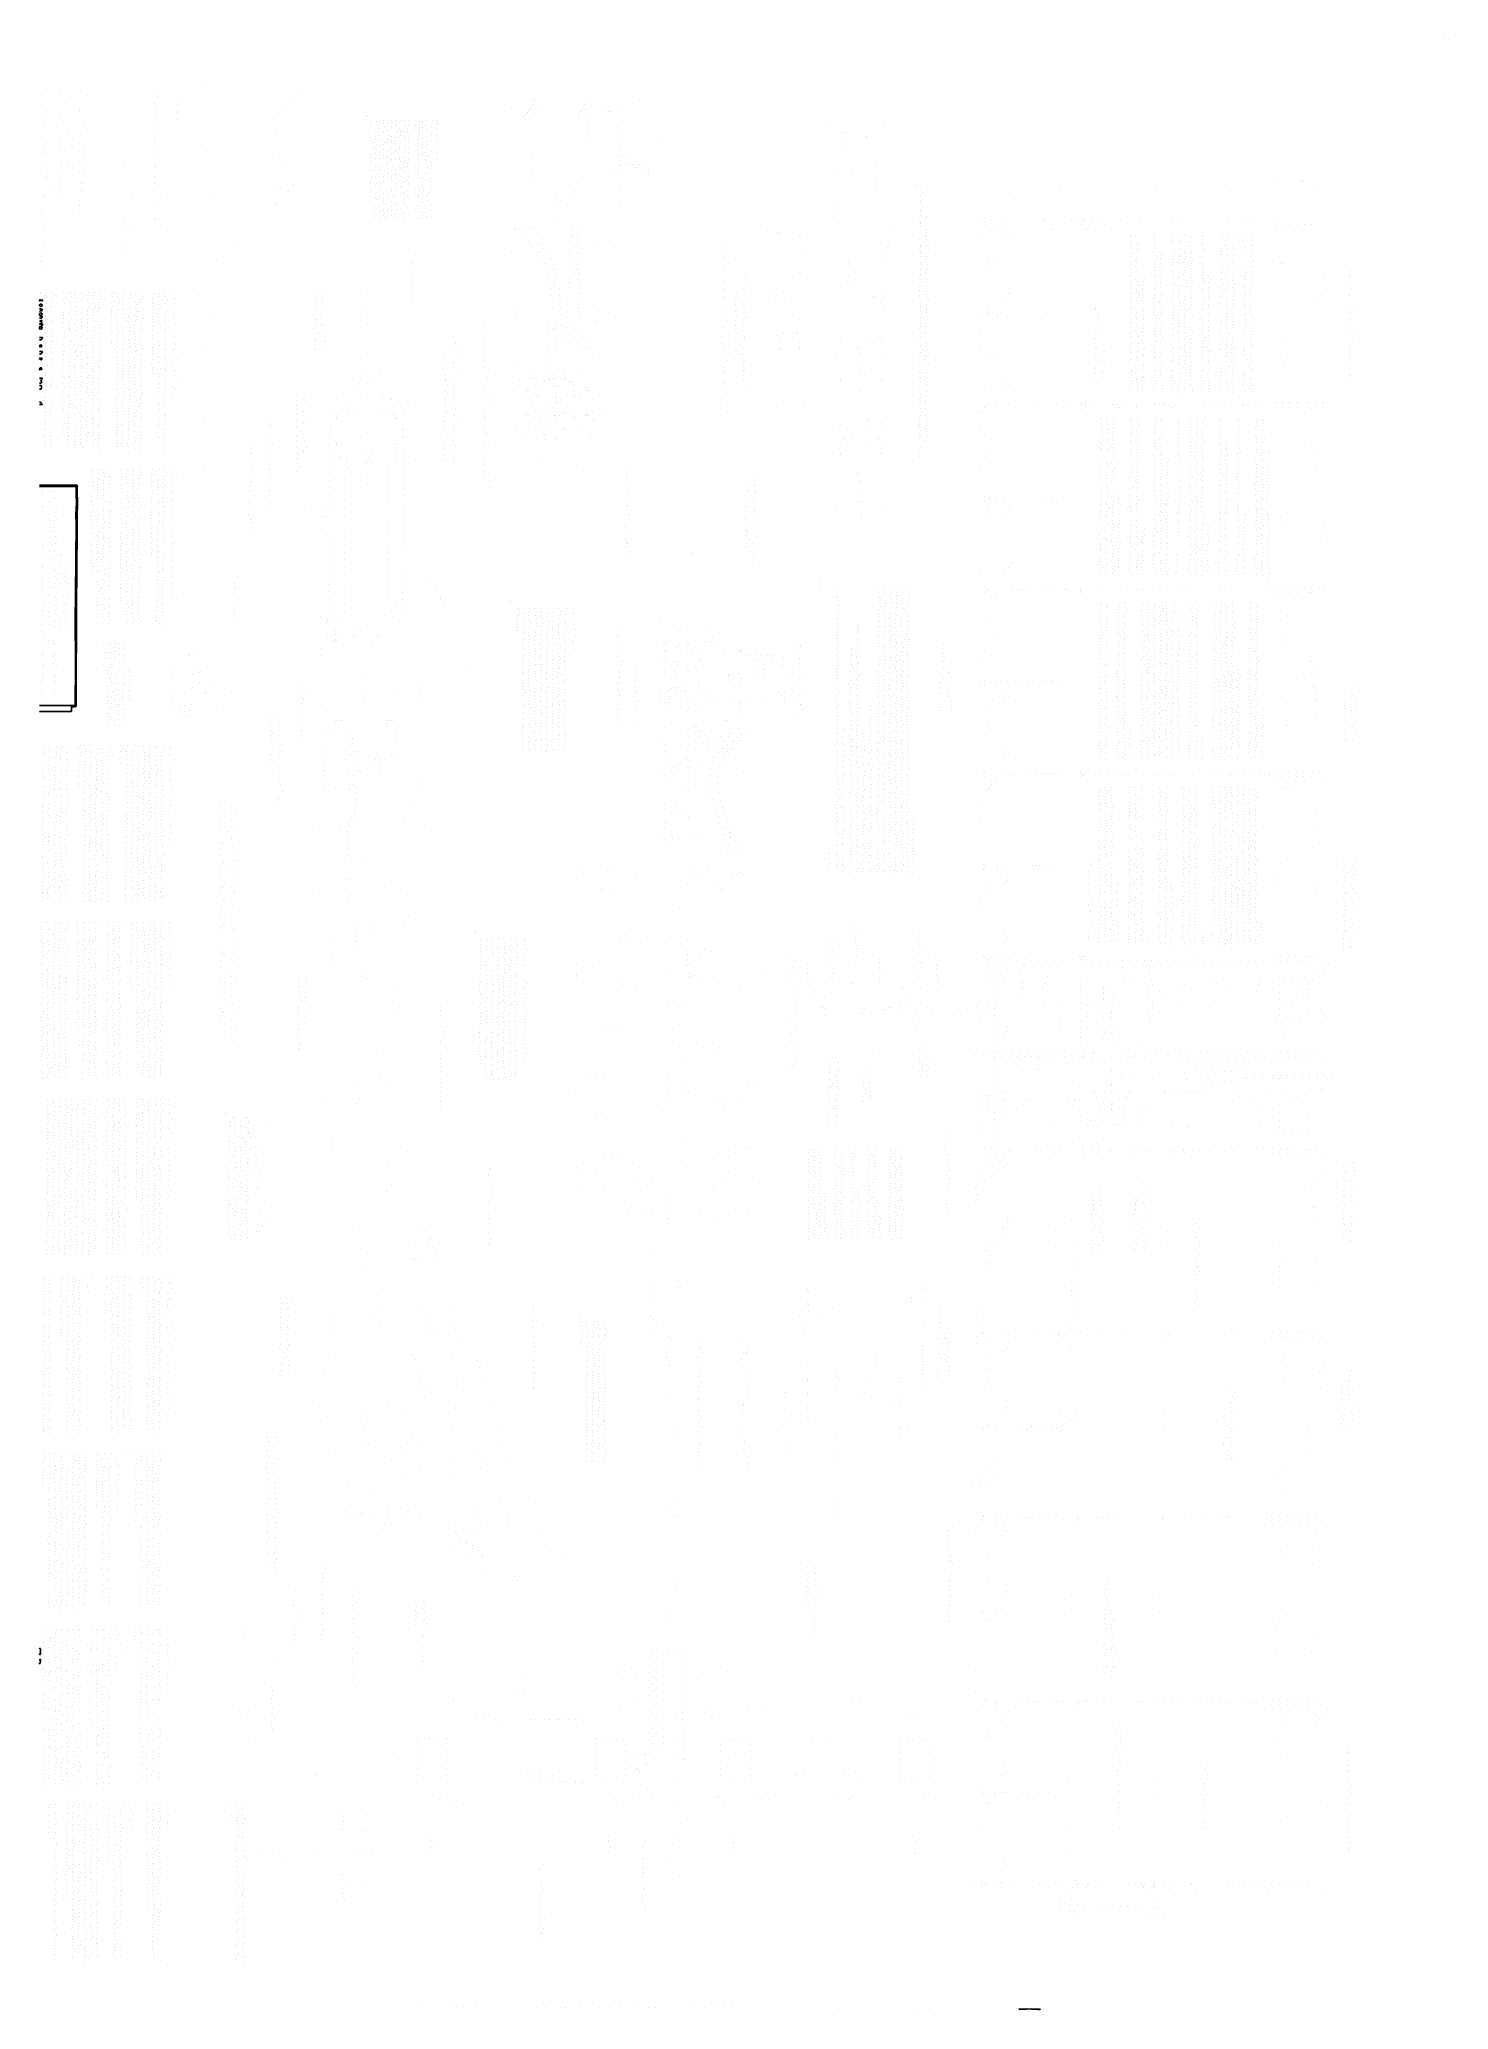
# Model space of a CAD drawing. Header units: inches. Extents: x 0 to 47.5, y 0 to 66.4.
import ezdxf

# ---------------------------------------------------------------- set-up
doc = ezdxf.new("R2010")
doc.units = ezdxf.units.IN
doc.header["$MEASUREMENT"] = 0
for name, color, linetype in [('AIRFOILS_RIBS', 3, 'CONTINUOUS'), ('FUSELAGE', 5, 'CONTINUOUS'), ('TAIL_HORIZONTAL', 4, 'CONTINUOUS'), ('TAIL_VERTICAL', 6, 'CONTINUOUS'), ('WING', 1, 'CONTINUOUS')]:
    doc.layers.add(name, color=color, linetype=linetype)

msp = doc.modelspace()

# ---------------------------------------------------------------- linework, layer by layer
at = {"layer": 'AIRFOILS_RIBS'}
for points in [[(0.074, 64.5533), (0.074, 64.5533)], [(0.7128, 64.5533), (0.7128, 64.5533)], [(1.6358, 64.5667), (1.6358, 64.5667)], [(3.8778, 64.54), (3.8778, 64.54)], [(3.9733, 64.4871), (3.9733, 64.4871)], [(4.6912, 64.4867), (4.6912, 64.4867)], [(5.6171, 64.8467), (5.6171, 64.8467)], [(0.0654, 64.2667), (0.0654, 64.2667)], [(0.2092, 63.9667), (0.2092, 63.9667)], [(0.7062, 63.9867), (0.7062, 63.9867)], [(0.8859, 64.28), (0.8859, 64.28)], [(1.3462, 64.1267), (1.3462, 64.1267)], [(1.347, 64), (1.347, 64)], [(3.8767, 64.3), (3.8767, 64.3)], [(3.8814, 63.86), (3.8814, 63.86)], [(3.9197, 64.0933), (3.9197, 64.0933)], [(4.6283, 63.94), (4.6283, 63.94)], [(4.6694, 64.2533), (4.6694, 64.2533)], [(4.7007, 64.06), (4.7007, 64.06)], [(0.0662, 63.1733), (0.0662, 63.1733)], [(0.1423, 63.62), (0.1423, 63.62)], [(0.1683, 63.4933), (0.1683, 63.4933)], [(0.8189, 63.6733), (0.8189, 63.6733)], [(0.9873, 63.34), (0.9873, 63.34)], [(1.3985, 63.2533), (1.3985, 63.2533)], [(1.4727, 63.6933), (1.4727, 63.6933)], [(3.8737, 63.5), (3.8737, 63.5)], [(3.8767, 63.26), (3.8767, 63.26)], [(3.9624, 63.7667), (3.9624, 63.7667)], [(4.672, 63.7467), (4.672, 63.7467)], [(7.9989, 63.2933), (7.9989, 63.2933)], [(0.0749, 62.5867), (0.0749, 62.5867)], [(0.1273, 62.9), (0.1273, 62.9)], [(0.2259, 62.5867), (0.2259, 62.5867)], [(0.7007, 62.6933), (0.7007, 62.6933)], [(0.7017, 63.0333), (0.7017, 63.0333)], [(0.8589, 62.6933), (0.8589, 62.6933)], [(1.3454, 62.6733), (1.3454, 62.6733)], [(1.3482, 62.9467), (1.3482, 62.9467)], [(1.4733, 62.554), (1.4733, 62.554)], [(1.5333, 62.8741), (1.5333, 62.8741)], [(3.8642, 62.68), (3.8642, 62.68)], [(3.8728, 63.04), (3.8728, 63.04)], [(3.92, 62.9805), (3.92, 62.9805)], [(5.4586, 62.8933), (5.4586, 62.8933)], [(0.0598, 62.1733), (0.0598, 62.1733)], [(0.2501, 61.8133), (0.2501, 61.8133)], [(0.2776, 62.0333), (0.2776, 62.0333)], [(0.7045, 62.2467), (0.7045, 62.2467)], [(0.7611, 62.3133), (0.7611, 62.3133)], [(0.7709, 62.0533), (0.7709, 62.0533)], [(0.967, 62.2867), (0.967, 62.2867)], [(1.3482, 62.0067), (1.3482, 62.0067)], [(1.3495, 62.3333), (1.3495, 62.3333)], [(1.4086, 62.1733), (1.4086, 62.1733)], [(1.5083, 62.0067), (1.5083, 62.0067)], [(2.8408, 62.36), (2.8408, 62.36)], [(3.87, 62.4267), (3.87, 62.4267)], [(3.8704, 62.18), (3.8704, 62.18)], [(3.8729, 61.82), (3.8729, 61.82)], [(3.9267, 62.1279), (3.9267, 62.1279)], [(0.1718, 61.1733), (0.1718, 61.1733)], [(0.2467, 61.7423), (0.2467, 61.7423)], [(0.3363, 61.4667), (0.3363, 61.4667)], [(0.7026, 61.4867), (0.7026, 61.4867)], [(0.7047, 61.62), (0.7047, 61.62)], [(0.7441, 61.16), (0.7441, 61.16)], [(1.4138, 61.38), (1.4138, 61.38)], [(1.4247, 61.6333), (1.4247, 61.6333)], [(1.4667, 61.5735), (1.4667, 61.5735)], [(1.4667, 61.3207), (1.4667, 61.3207)], [(3.1142, 61.1867), (3.1142, 61.1867)], [(3.8643, 61.3533), (3.8643, 61.3533)], [(3.872, 61.58), (3.872, 61.58)], [(3.92, 61.7621), (3.92, 61.7621)], [(4.0133, 61.5217), (4.0133, 61.5217)], [(5.7323, 61.2333), (5.7323, 61.2333)], [(7.8958, 61.5333), (7.8958, 61.5333)], [(0.0789, 60.7133), (0.0789, 60.7133)], [(0.1123, 60.5867), (0.1123, 60.5867)], [(0.1733, 61.1004), (0.1733, 61.1004)], [(1.3454, 60.8867), (1.3454, 60.8867)], [(1.347, 60.56), (1.347, 60.56)], [(1.3527, 61.0133), (1.3527, 61.0133)], [(3.8661, 60.7733), (3.8661, 60.7733)], [(4.0712, 61.1067), (4.0712, 61.1067)], [(7.9786, 60.8933), (7.9786, 60.8933)], [(7.9867, 60.8676), (7.9867, 60.8676)], [(0.1173, 60.3333), (0.1173, 60.3333)], [(0.1743, 59.9867), (0.1743, 59.9867)], [(2.8152, 59.9933), (2.8152, 59.9933)], [(2.8441, 60.4533), (2.8441, 60.4533)], [(3.0733, 60.1475), (3.0733, 60.1475)], [(3.8649, 60.4067), (3.8649, 60.4067)], [(3.9267, 60.3601), (3.9267, 60.3601)], [(4.0818, 60.18), (4.0818, 60.18)], [(0.0663, 59.34), (0.0663, 59.34)], [(0.1436, 59.6667), (0.1436, 59.6667)], [(2.8867, 59.2683), (2.8867, 59.2683)], [(2.8933, 59.5865), (2.8933, 59.5865)], [(6.5546, 59.4867), (6.5546, 59.4867)], [(0.0522, 58.9933), (0.0522, 58.9933)], [(0.0555, 59.12), (0.0555, 59.12)], [(0.0612, 58.6733), (0.0612, 58.6733)], [(5.98, 59.0068), (5.98, 59.0068)], [(0.0433, 57.88), (0.0433, 57.88)], [(0.0778, 57.92), (0.0778, 57.92)], [(0.2199, 57.8267), (0.2199, 57.8267)], [(0.2249, 57.92), (0.2249, 57.92)], [(0.419, 57.9133), (0.419, 57.9133)], [(0.5051, 57.8133), (0.5051, 57.8133)], [(0.8191, 57.9067), (0.8191, 57.9067)], [(1.0154, 57.8667), (1.0154, 57.8667)], [(1.0401, 57.9067), (1.0401, 57.9067)], [(1.2093, 57.9067), (1.2093, 57.9067)], [(1.412, 57.9067), (1.412, 57.9067)], [(1.5859, 57.8133), (1.5859, 57.8133)], [(1.6393, 57.9067), (1.6393, 57.9067)], [(1.8149, 57.8067), (1.8149, 57.8067)], [(1.8556, 57.9067), (1.8556, 57.9067)], [(2.0317, 57.9), (2.0317, 57.9)], [(2.417, 57.8467), (2.417, 57.8467)], [(2.4846, 57.9), (2.4846, 57.9)], [(2.5798, 57.9067), (2.5798, 57.9067)], [(2.6275, 57.86), (2.6275, 57.86)], [(2.8184, 57.8933), (2.8184, 57.8933)], [(3.08, 57.8933), (3.08, 57.8933)], [(3.224, 57.84), (3.224, 57.84)], [(3.4353, 57.8933), (3.4353, 57.8933)], [(3.8345, 57.84), (3.8345, 57.84)], [(3.8809, 57.8867), (3.8809, 57.8867)], [(4.0327, 57.8867), (4.0327, 57.8867)], [(4.2235, 57.8867), (4.2235, 57.8867)], [(4.5167, 57.8733), (4.5167, 57.8733)], [(5.3784, 57.8067), (5.3784, 57.8067)], [(0, 57.647), (0.0133, 57.6588), (0.0333, 57.6624), (0.1067, 57.6556), (0.1101, 57.6467), (0.0867, 57.6311), (0.0333, 57.64), (0.0133, 57.6303), (0, 57.6356)], [(0, 57.4941), (0.0267, 57.5214), (0.06, 57.5226), (0.0867, 57.5058), (0.0956, 57.48), (0.0859, 57.4533), (0.06, 57.4402), (0.02, 57.4468), (0, 57.4688)], [(0, 57.201), (0.04, 57.2212), (0.0667, 57.2186), (0.0867, 57.1999), (0.0927, 57.18), (0.0838, 57.1533), (0.06, 57.1379), (0.0133, 57.1453), (0, 57.1578)], [(0.0126, 57.6133), (0.0126, 57.6133)], [(0.2019, 57.3333), (0.2019, 57.3333)], [(0.2159, 57.4267), (0.2159, 57.4267)], [(0.2269, 57.7333), (0.2269, 57.7333)], [(0.2288, 57.5267), (0.2288, 57.5267)], [(0.233, 57.2467), (0.233, 57.2467)], [(0.3673, 57.3067), (0.3673, 57.3067)], [(0.4068, 57.6), (0.4068, 57.6)], [(0.4138, 57.4533), (0.4138, 57.4533)], [(0.4139, 57.7067), (0.4139, 57.7067)], [(0.4167, 57.4), (0.4167, 57.4)], [(0.8187, 57.1667), (0.8187, 57.1667)], [(0.8192, 57.2533), (0.8192, 57.2533)], [(0.8265, 57.6467), (0.8265, 57.6467)], [(0.8323, 57.5533), (0.8323, 57.5533)], [(0.8377, 57.7467), (0.8377, 57.7467)], [(1.0097, 57.2533), (1.0097, 57.2533)], [(1.026, 57.16), (1.026, 57.16)], [(1.0329, 57.5333), (1.0329, 57.5333)], [(1.0496, 57.44), (1.0496, 57.44)], [(1.0615, 57.6133), (1.0615, 57.6133)], [(1.0734, 57.78), (1.0734, 57.78)], [(1.0785, 57.3067), (1.0785, 57.3067)], [(1.1905, 57.8), (1.1905, 57.8)], [(1.2108, 57.2667), (1.2108, 57.2667)], [(1.2113, 57.6067), (1.2113, 57.6067)], [(1.2135, 57.4467), (1.2135, 57.4467)], [(1.2607, 57.7067), (1.2607, 57.7067)], [(1.2724, 57.5733), (1.2724, 57.5733)], [(1.278, 57.32), (1.278, 57.32)], [(1.4099, 57.38), (1.4099, 57.38)], [(1.412, 57.6267), (1.412, 57.6267)], [(1.4127, 57.68), (1.4127, 57.68)], [(1.4348, 57.24), (1.4348, 57.24)], [(1.4899, 57.7467), (1.4899, 57.7467)], [(1.6095, 57.6267), (1.6095, 57.6267)], [(1.6128, 57.3133), (1.6128, 57.3133)], [(1.623, 57.18), (1.623, 57.18)], [(1.6283, 57.2733), (1.6283, 57.2733)], [(1.6431, 57.4133), (1.6431, 57.4133)], [(1.6783, 57.5467), (1.6783, 57.5467)], [(1.8108, 57.3467), (1.8108, 57.3467)], [(1.8247, 57.58), (1.8247, 57.58)], [(1.826, 57.2533), (1.826, 57.2533)], [(1.8394, 57.72), (1.8394, 57.72)], [(1.8756, 57.4867), (1.8756, 57.4867)], [(1.8805, 57.4), (1.8805, 57.4)], [(1.974, 57.2667), (1.974, 57.2667)], [(2.0077, 57.36), (2.0077, 57.36)], [(2.0096, 57.5733), (2.0096, 57.5733)], [(2.0151, 57.4133), (2.0151, 57.4133)], [(2.0163, 57.6867), (2.0163, 57.6867)], [(2.1091, 57.7933), (2.1091, 57.7933)], [(2.4157, 57.24), (2.4157, 57.24)], [(2.4208, 57.28), (2.4208, 57.28)], [(2.4231, 57.5467), (2.4231, 57.5467)], [(2.4415, 57.38), (2.4415, 57.38)], [(2.4468, 57.1533), (2.4468, 57.1533)], [(2.4478, 57.76), (2.4478, 57.76)], [(2.4585, 57.4533), (2.4585, 57.4533)], [(2.4847, 57.6), (2.4847, 57.6)], [(2.5805, 57.24), (2.5805, 57.24)], [(2.6144, 57.1467), (2.6144, 57.1467)], [(2.62, 57.3267), (2.62, 57.3267)], [(2.6201, 57.7667), (2.6201, 57.7667)], [(2.6359, 57.46), (2.6359, 57.46)], [(2.6807, 57.5533), (2.6807, 57.5533)], [(2.6816, 57.6867), (2.6816, 57.6867)], [(2.6853, 57.6), (2.6853, 57.6)], [(2.8131, 57.3867), (2.8131, 57.3867)], [(2.8148, 57.1533), (2.8148, 57.1533)], [(2.8263, 57.5733), (2.8263, 57.5733)], [(2.8289, 57.4867), (2.8289, 57.4867)], [(2.8324, 57.7533), (2.8324, 57.7533)], [(2.8329, 57.6667), (2.8329, 57.6667)], [(2.8487, 57.34), (2.8487, 57.34)], [(2.8833, 57.2067), (2.8833, 57.2067)], [(3.0165, 57.5667), (3.0165, 57.5667)], [(3.018, 57.1467), (3.018, 57.1467)], [(3.0245, 57.34), (3.0245, 57.34)], [(3.0273, 57.72), (3.0273, 57.72)], [(3.0282, 57.4267), (3.0282, 57.4267)], [(3.0819, 57.2533), (3.0819, 57.2533)], [(3.2228, 57.3667), (3.2228, 57.3667)], [(3.2279, 57.62), (3.2279, 57.62)], [(3.2291, 57.46), (3.2291, 57.46)], [(3.2814, 57.2733), (3.2814, 57.2733)], [(3.2868, 57.5133), (3.2868, 57.5133)], [(3.3792, 57.2667), (3.3792, 57.2667)], [(3.4149, 57.6733), (3.4149, 57.6733)], [(3.417, 57.5667), (3.417, 57.5667)], [(3.4378, 57.42), (3.4378, 57.42)], [(3.4946, 57.3533), (3.4946, 57.3533)], [(3.5168, 57.7867), (3.5168, 57.7867)], [(3.8176, 57.5667), (3.8176, 57.5667)], [(3.8252, 57.7467), (3.8252, 57.7467)], [(3.8358, 57.54), (3.8358, 57.54)], [(3.8371, 57.1933), (3.8371, 57.1933)], [(3.8383, 57.3467), (3.8383, 57.3467)], [(3.8398, 57.6667), (3.8398, 57.6667)], [(3.8398, 57.4467), (3.8398, 57.4467)], [(3.9918, 57.18), (3.9918, 57.18)], [(4.0204, 57.6067), (4.0204, 57.6067)], [(4.0208, 57.3067), (4.0208, 57.3067)], [(4.0229, 57.3867), (4.0229, 57.3867)], [(4.0303, 57.7933), (4.0303, 57.7933)], [(4.0363, 57.52), (4.0363, 57.52)], [(4.2227, 57.5333), (4.2227, 57.5333)], [(4.2257, 57.1733), (4.2257, 57.1733)], [(4.2548, 57.7733), (4.2548, 57.7733)], [(4.3198, 57.2733), (4.3198, 57.2733)], [(4.3222, 57.6467), (4.3222, 57.6467)], [(4.5149, 57.36), (4.5149, 57.36)], [(4.5149, 57.1933), (4.5149, 57.1933)], [(4.5476, 57.54), (4.5476, 57.54)], [(4.5623, 57.72), (4.5623, 57.72)], [(5.8533, 57.2475), (5.8533, 57.2475)], [(0, 56.7407), (0.0267, 56.7558), (0.0533, 56.7567), (0.0766, 56.74), (0.0874, 56.7133), (0.0768, 56.6867), (0.0533, 56.6735), (0.0267, 56.684), (0.0133, 56.6803), (0, 56.6952)], [(0.2008, 56.9533), (0.2008, 56.9533)], [(0.2016, 56.8133), (0.2016, 56.8133)], [(0.2048, 56.9933), (0.2048, 56.9933)], [(0.2084, 56.5733), (0.2084, 56.5733)], [(0.2122, 56.72), (0.2122, 56.72)], [(0.2187, 57.0933), (0.2187, 57.0933)], [(0.2702, 56.8667), (0.2702, 56.8667)], [(0.3965, 56.5), (0.3965, 56.5)], [(0.4008, 56.98), (0.4008, 56.98)], [(0.4063, 56.7133), (0.4063, 56.7133)], [(0.4136, 56.8933), (0.4136, 56.8933)], [(0.4453, 56.62), (0.4453, 56.62)], [(0.5027, 57.0867), (0.5027, 57.0867)], [(0.7729, 56.8867), (0.7729, 56.8867)], [(0.8057, 57.0267), (0.8057, 57.0267)], [(0.8092, 57.1267), (0.8092, 57.1267)], [(0.8247, 56.74), (0.8247, 56.74)], [(0.8446, 56.52), (0.8446, 56.52)], [(1.0078, 56.88), (1.0078, 56.88)], [(1.0124, 56.7067), (1.0124, 56.7067)], [(1.0149, 56.6667), (1.0149, 56.6667)], [(1.0165, 56.9733), (1.0165, 56.9733)], [(1.0264, 56.8), (1.0264, 56.8)], [(1.0394, 56.58), (1.0394, 56.58)], [(1.079, 57.0267), (1.079, 57.0267)], [(1.213, 56.82), (1.213, 56.82)], [(1.2206, 56.64), (1.2206, 56.64)], [(1.221, 57.1333), (1.221, 57.1333)], [(1.2224, 56.9133), (1.2224, 56.9133)], [(1.2285, 57), (1.2285, 57)], [(1.272, 56.5467), (1.272, 56.5467)], [(1.2794, 56.7333), (1.2794, 56.7333)], [(1.4042, 56.9867), (1.4042, 56.9867)], [(1.4048, 56.8), (1.4048, 56.8)], [(1.412, 56.7667), (1.412, 56.7667)], [(1.4165, 56.6867), (1.4165, 56.6867)], [(1.4227, 56.9), (1.4227, 56.9)], [(1.4714, 56.5333), (1.4714, 56.5333)], [(1.6086, 56.9867), (1.6086, 56.9867)], [(1.6123, 56.7467), (1.6123, 56.7467)], [(1.6213, 56.6133), (1.6213, 56.6133)], [(1.6275, 56.8933), (1.6275, 56.8933)], [(1.6779, 57.04), (1.6779, 57.04)], [(1.7793, 57.12), (1.7793, 57.12)], [(1.8183, 56.78), (1.8183, 56.78)], [(1.8192, 57.02), (1.8192, 57.02)], [(1.841, 56.6), (1.841, 56.6)], [(1.863, 56.98), (1.863, 56.98)], [(1.9736, 56.9267), (1.9736, 56.9267)], [(1.9759, 56.8333), (1.9759, 56.8333)], [(2.0038, 57.04), (2.0038, 57.04)], [(2.0097, 56.56), (2.0097, 56.56)], [(2.0446, 56.74), (2.0446, 56.74)], [(2.0726, 56.7067), (2.0726, 56.7067)], [(2.4115, 56.66), (2.4115, 56.66)], [(2.4116, 56.8067), (2.4116, 56.8067)], [(2.4195, 56.9), (2.4195, 56.9)], [(2.4221, 56.5667), (2.4221, 56.5667)], [(2.4249, 57.0533), (2.4249, 57.0533)], [(2.6114, 56.9267), (2.6114, 56.9267)], [(2.6268, 56.84), (2.6268, 56.84)], [(2.6332, 56.7067), (2.6332, 56.7067)], [(2.6449, 57.06), (2.6449, 57.06)], [(2.6758, 56.5267), (2.6758, 56.5267)], [(2.6761, 56.6133), (2.6761, 56.6133)], [(2.8132, 56.6267), (2.8132, 56.6267)], [(2.8263, 56.4933), (2.8263, 56.4933)], [(2.828, 57.06), (2.828, 57.06)], [(2.8452, 56.7733), (2.8452, 56.7733)], [(2.8762, 56.9333), (2.8762, 56.9333)], [(2.9758, 56.9667), (2.9758, 56.9667)], [(3.0155, 56.9133), (3.0155, 56.9133)], [(3.0218, 56.6333), (3.0218, 56.6333)], [(3.0242, 56.8267), (3.0242, 56.8267)], [(3.0245, 57.0533), (3.0245, 57.0533)], [(3.0275, 56.5867), (3.0275, 56.5867)], [(3.0338, 56.4933), (3.0338, 56.4933)], [(3.0806, 56.74), (3.0806, 56.74)], [(3.2107, 56.5933), (3.2107, 56.5933)], [(3.2136, 57.1267), (3.2136, 57.1267)], [(3.2174, 56.82), (3.2174, 56.82)], [(3.2194, 56.6933), (3.2194, 56.6933)], [(3.2263, 56.54), (3.2263, 56.54)], [(3.2355, 56.92), (3.2355, 56.92)], [(3.2697, 57), (3.2697, 57)], [(3.2755, 57.0867), (3.2755, 57.0867)], [(3.4182, 56.94), (3.4182, 56.94)], [(3.4218, 56.7133), (3.4218, 56.7133)], [(3.4234, 56.58), (3.4234, 56.58)], [(3.4346, 56.8467), (3.4346, 56.8467)], [(3.4726, 56.6267), (3.4726, 56.6267)], [(3.515, 57.04), (3.515, 57.04)], [(3.8162, 56.62), (3.8162, 56.62)], [(3.8204, 56.9067), (3.8204, 56.9067)], [(3.8282, 57), (3.8282, 57)], [(3.8291, 56.7733), (3.8291, 56.7733)], [(3.8354, 56.8133), (3.8354, 56.8133)], [(3.8388, 57.1), (3.8388, 57.1)], [(4.0095, 56.5267), (4.0095, 56.5267)], [(4.0145, 57.08), (4.0145, 57.08)], [(4.0179, 56.8533), (4.0179, 56.8533)], [(4.0353, 56.9467), (4.0353, 56.9467)], [(4.0842, 56.7667), (4.0842, 56.7667)], [(4.1195, 56.6333), (4.1195, 56.6333)], [(4.2191, 56.6267), (4.2191, 56.6267)], [(4.2195, 56.94), (4.2195, 56.94)], [(4.2204, 56.7133), (4.2204, 56.7133)], [(4.2313, 56.8467), (4.2313, 56.8467)], [(4.2397, 56.4867), (4.2397, 56.4867)], [(4.2451, 57.08), (4.2451, 57.08)], [(4.2787, 56.7533), (4.2787, 56.7533)], [(4.51, 57.04), (4.51, 57.04)], [(4.517, 56.6533), (4.517, 56.6533)], [(4.579, 56.8533), (4.579, 56.8533)], [(0.1966, 56.14), (0.1966, 56.14)], [(0.1973, 56.0867), (0.1973, 56.0867)], [(0.2091, 55.9533), (0.2091, 55.9533)], [(0.2103, 56.3333), (0.2103, 56.3333)], [(0.2123, 56.24), (0.2123, 56.24)], [(0.2619, 55.86), (0.2619, 55.86)], [(0.3893, 55.9267), (0.3893, 55.9267)], [(0.3953, 56.24), (0.3953, 56.24)], [(0.4087, 55.8467), (0.4087, 55.8467)], [(0.4139, 56.02), (0.4139, 56.02)], [(0.4216, 56.1533), (0.4216, 56.1533)], [(0.4507, 56.2867), (0.4507, 56.2867)], [(0.4567, 56.4133), (0.4567, 56.4133)], [(0.7936, 55.9133), (0.7936, 55.9133)], [(0.7978, 56.1667), (0.7978, 56.1667)], [(0.8197, 55.8267), (0.8197, 55.8267)], [(0.8287, 56.2733), (0.8287, 56.2733)], [(0.8373, 56.4067), (0.8373, 56.4067)], [(0.8571, 55.9667), (0.8571, 55.9667)], [(0.8658, 56.08), (0.8658, 56.08)], [(1.0291, 56.1667), (1.0291, 56.1667)], [(1.0316, 55.9933), (1.0316, 55.9933)], [(1.0333, 56.2739), (1.0333, 56.2739)], [(1.0342, 56.3), (1.0342, 56.3)], [(1.0631, 55.86), (1.0631, 55.86)], [(1.1689, 56.36), (1.1689, 56.36)], [(1.1988, 56.1733), (1.1988, 56.1733)], [(1.2089, 55.92), (1.2089, 55.92)], [(1.2264, 56.46), (1.2264, 56.46)], [(1.2538, 55.9667), (1.2538, 55.9667)], [(1.2702, 56.0933), (1.2702, 56.0933)], [(1.401, 55.88), (1.401, 55.88)], [(1.4017, 56.44), (1.4017, 56.44)], [(1.4031, 56.4), (1.4031, 56.4)], [(1.4063, 56.2733), (1.4063, 56.2733)], [(1.4159, 55.9267), (1.4159, 55.9267)], [(1.4199, 56.08), (1.4199, 56.08)], [(1.469, 56.1267), (1.469, 56.1267)], [(1.5964, 56.14), (1.5964, 56.14)], [(1.6, 56.3667), (1.6, 56.3667)], [(1.601, 55.8467), (1.601, 55.8467)], [(1.6772, 56.2133), (1.6772, 56.2133)], [(1.8004, 55.94), (1.8004, 55.94)], [(1.8038, 56.0733), (1.8038, 56.0733)], [(1.8059, 56.26), (1.8059, 56.26)], [(1.8091, 55.8867), (1.8091, 55.8867)], [(1.8177, 56.36), (1.8177, 56.36)], [(1.8184, 56.46), (1.8184, 56.46)], [(1.83, 56.04), (1.83, 56.04)], [(1.8328, 56.1733), (1.8328, 56.1733)], [(2.002, 56.36), (2.002, 56.36)], [(2.0048, 56.2267), (2.0048, 56.2267)], [(2.0149, 55.9), (2.0149, 55.9)], [(2.0196, 55.9933), (2.0196, 55.9933)], [(2.0311, 56.08), (2.0311, 56.08)], [(2.0701, 56.4133), (2.0701, 56.4133)], [(2.0728, 55.8133), (2.0728, 55.8133)], [(2.4276, 56.2867), (2.4276, 56.2867)], [(2.4306, 56.1933), (2.4306, 56.1933)], [(2.5723, 56.0133), (2.5723, 56.0133)], [(2.6027, 56.24), (2.6027, 56.24)], [(2.6095, 56.4733), (2.6095, 56.4733)], [(2.6166, 56.1067), (2.6166, 56.1067)], [(2.6264, 55.8867), (2.6264, 55.8867)], [(2.6298, 56.38), (2.6298, 56.38)], [(2.6408, 55.92), (2.6408, 55.92)], [(2.8007, 55.94), (2.8007, 55.94)], [(2.8065, 56.26), (2.8065, 56.26)], [(2.8186, 56.1667), (2.8186, 56.1667)], [(2.8298, 56.04), (2.8298, 56.04)], [(2.8326, 55.8533), (2.8326, 55.8533)], [(2.8741, 56.4), (2.8741, 56.4)], [(2.8785, 56.3133), (2.8785, 56.3133)], [(3.0037, 55.8467), (3.0037, 55.8467)], [(3.0117, 56.34), (3.0117, 56.34)], [(3.0177, 56.06), (3.0177, 56.06)], [(3.0221, 56.2), (3.0221, 56.2)], [(3.0687, 56.1067), (3.0687, 56.1067)], [(3.2069, 56.18), (3.2069, 56.18)], [(3.2247, 56.0867), (3.2247, 56.0867)], [(3.225, 56.3133), (3.225, 56.3133)], [(3.2297, 56.4133), (3.2297, 56.4133)], [(3.2312, 55.9067), (3.2312, 55.9067)], [(3.2726, 55.9533), (3.2726, 55.9533)], [(3.4048, 56.2667), (3.4048, 56.2667)], [(3.4085, 56.3933), (3.4085, 56.3933)], [(3.4255, 55.9933), (3.4255, 55.9933)], [(3.4266, 56.1333), (3.4266, 56.1333)], [(3.479, 56.04), (3.479, 56.04)], [(3.8056, 56.0667), (3.8056, 56.0667)], [(3.8089, 56.38), (3.8089, 56.38)], [(3.8153, 56.4733), (3.8153, 56.4733)], [(3.8219, 55.94), (3.8219, 55.94)], [(3.8248, 56.3267), (3.8248, 56.3267)], [(3.8252, 55.8467), (3.8252, 55.8467)], [(3.8293, 56.0333), (3.8293, 56.0333)], [(3.8333, 56.1733), (3.8333, 56.1733)], [(4.006, 56.22), (4.006, 56.22)], [(4.0231, 56.3067), (4.0231, 56.3067)], [(4.037, 56.14), (4.037, 56.14)], [(4.2148, 56.1267), (4.2148, 56.1267)], [(4.2181, 56.3467), (4.2181, 56.3467)], [(4.2297, 55.94), (4.2297, 55.94)], [(4.2302, 56.26), (4.2302, 56.26)], [(4.2318, 56.44), (4.2318, 56.44)], [(4.2321, 56.04), (4.2321, 56.04)], [(4.2587, 56.1667), (4.2587, 56.1667)], [(4.504, 56), (4.504, 56)], [(4.5417, 55.8267), (4.5417, 55.8267)], [(4.5608, 56.2067), (4.5608, 56.2067)], [(4.5692, 56.3933), (4.5692, 56.3933)], [(4.58, 56.1673), (4.58, 56.1673)], [(5.6327, 55.9533), (5.6327, 55.9533)], [(0, 55.3295), (0.0133, 55.3339), (0.0272, 55.3667), (0.0467, 55.3768), (0.0715, 55.36), (0.0776, 55.34), (0.06, 55.3079), (0.0426, 55.3133), (0.0541, 55.34), (0.0467, 55.3473), (0.0327, 55.3133), (0, 55.304)], [(0.1919, 55.7067), (0.1919, 55.7067)], [(0.1955, 55.32), (0.1955, 55.32)], [(0.2066, 55.6133), (0.2066, 55.6133)], [(0.2403, 55.7533), (0.2403, 55.7533)], [(0.2511, 55.4133), (0.2511, 55.4133)], [(0.2592, 55.46), (0.2592, 55.46)], [(0.3893, 55.28), (0.3893, 55.28)], [(0.393, 55.6667), (0.393, 55.6667)], [(0.413, 55.4667), (0.413, 55.4667)], [(0.7913, 55.1733), (0.7913, 55.1733)], [(0.7928, 55.3133), (0.7928, 55.3133)], [(0.7939, 55.5733), (0.7939, 55.5733)], [(0.7952, 55.4867), (0.7952, 55.4867)], [(0.7969, 55.6667), (0.7969, 55.6667)], [(0.8072, 55.4067), (0.8072, 55.4067)], [(0.9912, 55.4467), (0.9912, 55.4467)], [(0.9993, 55.5467), (0.9993, 55.5467)], [(1.006, 55.68), (1.006, 55.68)], [(1.0086, 55.18), (1.0086, 55.18)], [(1.0175, 55.4), (1.0175, 55.4)], [(1.0459, 55.2667), (1.0459, 55.2667)], [(1.1926, 55.4667), (1.1926, 55.4667)], [(1.1949, 55.2867), (1.1949, 55.2867)], [(1.1978, 55.3733), (1.1978, 55.3733)], [(1.2116, 55.16), (1.2116, 55.16)], [(1.2245, 55.6467), (1.2245, 55.6467)], [(1.255, 55.7867), (1.255, 55.7867)], [(1.2714, 55.74), (1.2714, 55.74)], [(1.3925, 55.2533), (1.3925, 55.2533)], [(1.4038, 55.64), (1.4038, 55.64)], [(1.4126, 55.4467), (1.4126, 55.4467)], [(1.414, 55.3533), (1.414, 55.3533)], [(1.416, 55.7867), (1.416, 55.7867)], [(1.4624, 55.4), (1.4624, 55.4)], [(1.597, 55.3333), (1.597, 55.3333)], [(1.6054, 55.52), (1.6054, 55.52)], [(1.6067, 55.7067), (1.6067, 55.7067)], [(1.6108, 55.48), (1.6108, 55.48)], [(1.615, 55.2), (1.615, 55.2)], [(1.7965, 55.3467), (1.7965, 55.3467)], [(1.8016, 55.7067), (1.8016, 55.7067)], [(1.813, 55.62), (1.813, 55.62)], [(1.8279, 55.26), (1.8279, 55.26)], [(1.8586, 55.5267), (1.8586, 55.5267)], [(1.8659, 55.4), (1.8659, 55.4)], [(1.9966, 55.42), (1.9966, 55.42)], [(2.0001, 55.5067), (2.0001, 55.5067)], [(2.0124, 55.7067), (2.0124, 55.7067)], [(2.0137, 55.3867), (2.0137, 55.3867)], [(2.0333, 55.18), (2.0333, 55.18)], [(2.0507, 55.2933), (2.0507, 55.2933)], [(2.0681, 55.6133), (2.0681, 55.6133)], [(2.6, 55.3733), (2.6, 55.3733)], [(2.6044, 55.7467), (2.6044, 55.7467)], [(2.6154, 55.4733), (2.6154, 55.4733)], [(2.617, 55.6133), (2.617, 55.6133)], [(2.6261, 55.1467), (2.6261, 55.1467)], [(2.6271, 55.28), (2.6271, 55.28)], [(2.6662, 55.52), (2.6662, 55.52)], [(2.7966, 55.1533), (2.7966, 55.1533)], [(2.7983, 55.2467), (2.7983, 55.2467)], [(2.8043, 55.7133), (2.8043, 55.7133)], [(2.8069, 55.4), (2.8069, 55.4)], [(2.8181, 55.3467), (2.8181, 55.3467)], [(2.8287, 55.4933), (2.8287, 55.4933)], [(2.8301, 55.6267), (2.8301, 55.6267)], [(2.9866, 55.24), (2.9866, 55.24)], [(3.0011, 55.52), (3.0011, 55.52)], [(3.0049, 55.32), (3.0049, 55.32)], [(3.0101, 55.6133), (3.0101, 55.6133)], [(3.0191, 55.1467), (3.0191, 55.1467)], [(3.0234, 55.7133), (3.0234, 55.7133)], [(3.0692, 55.4267), (3.0692, 55.4267)], [(3.2028, 55.3667), (3.2028, 55.3667)], [(3.2088, 55.7667), (3.2088, 55.7667)], [(3.2122, 55.68), (3.2122, 55.68)], [(3.2185, 55.4667), (3.2185, 55.4667)], [(3.2292, 55.24), (3.2292, 55.24)], [(3.3688, 55.1933), (3.3688, 55.1933)], [(3.4003, 55.46), (3.4003, 55.46)], [(3.4045, 55.2733), (3.4045, 55.2733)], [(3.4079, 55.7933), (3.4079, 55.7933)], [(3.4399, 55.66), (3.4399, 55.66)], [(3.4513, 55.56), (3.4513, 55.56)], [(3.4598, 55.3667), (3.4598, 55.3667)], [(3.7696, 55.4867), (3.7696, 55.4867)], [(3.8035, 55.6467), (3.8035, 55.6467)], [(3.8061, 55.3533), (3.8061, 55.3533)], [(3.8175, 55.3933), (3.8175, 55.3933)], [(3.825, 55.2667), (3.825, 55.2667)], [(3.8259, 55.18), (3.8259, 55.18)], [(4.0062, 55.76), (4.0062, 55.76)], [(4.007, 55.58), (4.007, 55.58)], [(4.0091, 55.18), (4.0091, 55.18)], [(4.0155, 55.5467), (4.0155, 55.5467)], [(4.0405, 55.1467), (4.0405, 55.1467)], [(4.0719, 55.34), (4.0719, 55.34)], [(4.2164, 55.7667), (4.2164, 55.7667)], [(4.224, 55.36), (4.224, 55.36)], [(4.23, 55.5467), (4.23, 55.5467)], [(4.2406, 55.64), (4.2406, 55.64)], [(4.2601, 55.2667), (4.2601, 55.2667)], [(4.2764, 55.46), (4.2764, 55.46)], [(4.5004, 55.4733), (4.5004, 55.4733)], [(4.5488, 55.2933), (4.5488, 55.2933)], [(4.6584, 55.6533), (4.6584, 55.6533)], [(0.1806, 54.5533), (0.1806, 54.5533)], [(0.191, 55.14), (0.191, 55.14)], [(0.1942, 55.1067), (0.1942, 55.1067)], [(0.2092, 55.02), (0.2092, 55.02)], [(0.2116, 54.92), (0.2116, 54.92)], [(0.2425, 54.6067), (0.2425, 54.6067)], [(0.2533, 54.7733), (0.2533, 54.7733)], [(0.3837, 54.76), (0.3837, 54.76)], [(0.3862, 54.5333), (0.3862, 54.5333)], [(0.3912, 54.94), (0.3912, 54.94)], [(0.3971, 54.6667), (0.3971, 54.6667)], [(0.399, 55.0333), (0.399, 55.0333)], [(0.4043, 54.8067), (0.4043, 54.8067)], [(0.7942, 55.08), (0.7942, 55.08)], [(0.7966, 54.5867), (0.7966, 54.5867)], [(0.803, 54.8933), (0.803, 54.8933)], [(0.85, 55.0467), (0.85, 55.0467)], [(0.8505, 54.7133), (0.8505, 54.7133)], [(0.994, 54.8467), (0.994, 54.8467)], [(0.9959, 54.7533), (0.9959, 54.7533)], [(0.9968, 54.5733), (0.9968, 54.5733)], [(1.004, 55.0867), (1.004, 55.0867)], [(1.0126, 55.0333), (1.0126, 55.0333)], [(1.0465, 54.66), (1.0465, 54.66)], [(1.0629, 54.9), (1.0629, 54.9)], [(1.191, 54.7933), (1.191, 54.7933)], [(1.2094, 54.7), (1.2094, 54.7)], [(1.2194, 54.5733), (1.2194, 54.5733)], [(1.2259, 55.0333), (1.2259, 55.0333)], [(1.2536, 54.8467), (1.2536, 54.8467)], [(1.2582, 54.9333), (1.2582, 54.9333)], [(1.3947, 54.82), (1.3947, 54.82)], [(1.3977, 54.5733), (1.3977, 54.5733)], [(1.4091, 55.0667), (1.4091, 55.0667)], [(1.4172, 54.7267), (1.4172, 54.7267)], [(1.4515, 54.8667), (1.4515, 54.8667)], [(1.459, 54.9733), (1.459, 54.9733)], [(1.5912, 54.8533), (1.5912, 54.8533)], [(1.5984, 54.5267), (1.5984, 54.5267)], [(1.6077, 55.06), (1.6077, 55.06)], [(1.6174, 54.72), (1.6174, 54.72)], [(1.6333, 54.62), (1.6333, 54.62)], [(1.6515, 55.1067), (1.6515, 55.1067)], [(1.7933, 54.9267), (1.7933, 54.9267)], [(1.794, 54.5267), (1.794, 54.5267)], [(1.797, 54.8933), (1.797, 54.8933)], [(1.7982, 55.12), (1.7982, 55.12)], [(1.7998, 54.62), (1.7998, 54.62)], [(1.8021, 55.0267), (1.8021, 55.0267)], [(1.8035, 54.8133), (1.8035, 54.8133)], [(1.8609, 54.6733), (1.8609, 54.6733)], [(1.9598, 54.5067), (1.9598, 54.5067)], [(1.9952, 54.8467), (1.9952, 54.8467)], [(1.9955, 55.0267), (1.9955, 55.0267)], [(2.0064, 54.6), (2.0064, 54.6)], [(2.0182, 54.7533), (2.0182, 54.7533)], [(2.5948, 54.6867), (2.5948, 54.6867)], [(2.5975, 54.9533), (2.5975, 54.9533)], [(2.6066, 54.8133), (2.6066, 54.8133)], [(2.6084, 55.0467), (2.6084, 55.0467)], [(2.6466, 54.5933), (2.6466, 54.5933)], [(2.6522, 54.86), (2.6522, 54.86)], [(2.8044, 54.9867), (2.8044, 54.9867)], [(2.8077, 54.68), (2.8077, 54.68)], [(2.8132, 55.0733), (2.8132, 55.0733)], [(2.8191, 54.8133), (2.8191, 54.8133)], [(2.8595, 54.5867), (2.8595, 54.5867)], [(2.8612, 54.5), (2.8612, 54.5)], [(3.0156, 55.0533), (3.0156, 55.0533)], [(3.0162, 54.6333), (3.0162, 54.6333)], [(3.0262, 54.8333), (3.0262, 54.8333)], [(3.0264, 54.9267), (3.0264, 54.9267)], [(3.0655, 54.68), (3.0655, 54.68)], [(3.198, 54.54), (3.198, 54.54)], [(3.1986, 55.14), (3.1986, 55.14)], [(3.1991, 54.9133), (3.1991, 54.9133)], [(3.2104, 54.6867), (3.2104, 54.6867)], [(3.2189, 54.82), (3.2189, 54.82)], [(3.2215, 55.0533), (3.2215, 55.0533)], [(3.2622, 54.5933), (3.2622, 54.5933)], [(3.3978, 54.88), (3.3978, 54.88)], [(3.4061, 55.1), (3.4061, 55.1)], [(3.4136, 54.6467), (3.4136, 54.6467)], [(3.4226, 54.7867), (3.4226, 54.7867)], [(3.4316, 55.0133), (3.4316, 55.0133)], [(3.4683, 54.5533), (3.4683, 54.5533)], [(3.9978, 54.5667), (3.9978, 54.5667)], [(3.9998, 55.0667), (3.9998, 55.0667)], [(4.0025, 54.7067), (4.0025, 54.7067)], [(4.005, 54.8), (4.005, 54.8)], [(4.0636, 54.8467), (4.0636, 54.8467)], [(4.2008, 54.9133), (4.2008, 54.9133)], [(4.209, 55.0333), (4.209, 55.0333)], [(4.2107, 54.6867), (4.2107, 54.6867)], [(4.2252, 54.8267), (4.2252, 54.8267)], [(4.2615, 54.5933), (4.2615, 54.5933)], [(4.2626, 54.5), (4.2626, 54.5)], [(4.4942, 54.7533), (4.4942, 54.7533)], [(4.5429, 54.68), (4.5429, 54.68)], [(4.5553, 55.1133), (4.5553, 55.1133)], [(4.56, 54.6401), (4.56, 54.6401)], [(4.6524, 54.9333), (4.6524, 54.9333)], [(0.1777, 54.08), (0.1777, 54.08)], [(0.186, 54.26), (0.186, 54.26)], [(0.1884, 54.4067), (0.1884, 54.4067)], [(0.1931, 53.8533), (0.1931, 53.8533)], [(0.2054, 53.9933), (0.2054, 53.9933)], [(0.3743, 53.9333), (0.3743, 53.9333)], [(0.428, 54.14), (0.428, 54.14)], [(0.779, 53.9867), (0.779, 53.9867)], [(0.7835, 54.3333), (0.7835, 54.3333)], [(0.7851, 54.08), (0.7851, 54.08)], [(0.7875, 53.9533), (0.7875, 53.9533)], [(0.793, 54.4267), (0.793, 54.4267)], [(0.7951, 54.24), (0.7951, 54.24)], [(0.8093, 53.92), (0.8093, 53.92)], [(0.8334, 53.82), (0.8334, 53.82)], [(0.9552, 53.9), (0.9552, 53.9)], [(0.9838, 54.1267), (0.9838, 54.1267)], [(0.9881, 54.4333), (0.9881, 54.4333)], [(0.9904, 54.4733), (0.9904, 54.4733)], [(1.0027, 54.36), (1.0027, 54.36)], [(1.0228, 54.04), (1.0228, 54.04)], [(1.0506, 54.2667), (1.0506, 54.2667)], [(1.0541, 54.18), (1.0541, 54.18)], [(1.155, 54.14), (1.155, 54.14)], [(1.2002, 54.0467), (1.2002, 54.0467)], [(1.2134, 54.3333), (1.2134, 54.3333)], [(1.2424, 54.0067), (1.2424, 54.0067)], [(1.2444, 54.4267), (1.2444, 54.4267)], [(1.2454, 54.4733), (1.2454, 54.4733)], [(1.3555, 53.88), (1.3555, 53.88)], [(1.3886, 54.1133), (1.3886, 54.1133)], [(1.3896, 53.9733), (1.3896, 53.9733)], [(1.4097, 54.32), (1.4097, 54.32)], [(1.5525, 54.06), (1.5525, 54.06)], [(1.5865, 54.2067), (1.5865, 54.2067)], [(1.5875, 53.9267), (1.5875, 53.9267)], [(1.594, 54.38), (1.594, 54.38)], [(1.596, 53.8333), (1.596, 53.8333)], [(1.6591, 54.4333), (1.6591, 54.4333)], [(1.7872, 54.3467), (1.7872, 54.3467)], [(1.7971, 53.9533), (1.7971, 53.9533)], [(1.7993, 54.3133), (1.7993, 54.3133)], [(1.8053, 54.1267), (1.8053, 54.1267)], [(1.8081, 54.4467), (1.8081, 54.4467)], [(1.8242, 54.2267), (1.8242, 54.2267)], [(1.9834, 53.9933), (1.9834, 53.9933)], [(1.9842, 54.3133), (1.9842, 54.3133)], [(1.9892, 53.9533), (1.9892, 53.9533)], [(1.9967, 53.86), (1.9967, 53.86)], [(2.0188, 54.1), (2.0188, 54.1)], [(2.0466, 54.2333), (2.0466, 54.2333)], [(2.5862, 54.18), (2.5862, 54.18)], [(2.59, 54.42), (2.59, 54.42)], [(2.5952, 54.0067), (2.5952, 54.0067)], [(2.5998, 54.3267), (2.5998, 54.3267)], [(2.6053, 53.9133), (2.6053, 53.9133)], [(2.6573, 54.4733), (2.6573, 54.4733)], [(2.789, 54.22), (2.789, 54.22)], [(2.7908, 53.8933), (2.7908, 53.8933)], [(2.797, 54.4467), (2.797, 54.4467)], [(2.8055, 54.0867), (2.8055, 54.0867)], [(2.8192, 53.9933), (2.8192, 53.9933)], [(2.9908, 53.9), (2.9908, 53.9)], [(2.9931, 54.0133), (2.9931, 54.0133)], [(3.0064, 54.1067), (3.0064, 54.1067)], [(3.0263, 54.2067), (3.0263, 54.2067)], [(3.0528, 54.2867), (3.0528, 54.2867)], [(3.059, 54.3933), (3.059, 54.3933)], [(3.063, 54.48), (3.063, 54.48)], [(3.1891, 53.8333), (3.1891, 53.8333)], [(3.1922, 54.02), (3.1922, 54.02)], [(3.1962, 54.1133), (3.1962, 54.1133)], [(3.1981, 54.2067), (3.1981, 54.2067)], [(3.2082, 54.4467), (3.2082, 54.4467)], [(3.2581, 53.8867), (3.2581, 53.8867)], [(3.2618, 54.26), (3.2618, 54.26)], [(3.3901, 54.0667), (3.3901, 54.0667)], [(3.3912, 53.84), (3.3912, 53.84)], [(3.3925, 54.4067), (3.3925, 54.4067)], [(3.4077, 54.18), (3.4077, 54.18)], [(3.4188, 54.32), (3.4188, 54.32)], [(3.4542, 53.9867), (3.4542, 53.9867)], [(3.4574, 54.46), (3.4574, 54.46)], [(4.0035, 54.0067), (4.0035, 54.0067)], [(4.0101, 54.2133), (4.0101, 54.2133)], [(4.0199, 54.4333), (4.0199, 54.4333)], [(4.0576, 53.92), (4.0576, 53.92)], [(4.0645, 54.1267), (4.0645, 54.1267)], [(4.1956, 54.2133), (4.1956, 54.2133)], [(4.1965, 54.4467), (4.1965, 54.4467)], [(4.1972, 54.0267), (4.1972, 54.0267)], [(4.2259, 54.1267), (4.2259, 54.1267)], [(4.2316, 54.36), (4.2316, 54.36)], [(4.4923, 54.4733), (4.4923, 54.4733)], [(0.1702, 53.2867), (0.1702, 53.2867)], [(0.1754, 53.6), (0.1754, 53.6)], [(0.1875, 53.7533), (0.1875, 53.7533)], [(0.1919, 53.4733), (0.1919, 53.4733)], [(0.2108, 53.5067), (0.2108, 53.5067)], [(0.3648, 53.18), (0.3648, 53.18)], [(0.366, 53.2533), (0.366, 53.2533)], [(0.3743, 53.6667), (0.3743, 53.6667)], [(0.3839, 53.8), (0.3839, 53.8)], [(0.7777, 53.6267), (0.7777, 53.6267)], [(0.7778, 53.1867), (0.7778, 53.1867)], [(0.7885, 53.44), (0.7885, 53.44)], [(0.8004, 53.2867), (0.8004, 53.2867)], [(0.8374, 53.4867), (0.8374, 53.4867)], [(0.9453, 53.2), (0.9453, 53.2)], [(0.9786, 53.3867), (0.9786, 53.3867)], [(0.9803, 53.7067), (0.9803, 53.7067)], [(0.9811, 53.6), (0.9811, 53.6)], [(0.9821, 53.48), (0.9821, 53.48)], [(0.9931, 53.3333), (0.9931, 53.3333)], [(0.9968, 53.8067), (0.9968, 53.8067)], [(1.1925, 53.48), (1.1925, 53.48)], [(1.1967, 53.8), (1.1967, 53.8)], [(1.208, 53.2), (1.208, 53.2)], [(1.2148, 53.2933), (1.2148, 53.2933)], [(1.3793, 53.22), (1.3793, 53.22)], [(1.3908, 53.5933), (1.3908, 53.5933)], [(1.3917, 53.3133), (1.3917, 53.3133)], [(1.3979, 53.78), (1.3979, 53.78)], [(1.4059, 53.46), (1.4059, 53.46)], [(1.416, 53.7467), (1.416, 53.7467)], [(1.4525, 53.3667), (1.4525, 53.3667)], [(1.5785, 53.1533), (1.5785, 53.1533)], [(1.5844, 53.56), (1.5844, 53.56)], [(1.5935, 53.4467), (1.5935, 53.4467)], [(1.5999, 53.3533), (1.5999, 53.3533)], [(1.6128, 53.7467), (1.6128, 53.7467)], [(1.6408, 53.2067), (1.6408, 53.2067)], [(1.7468, 53.8067), (1.7468, 53.8067)], [(1.7814, 53.7067), (1.7814, 53.7067)], [(1.7882, 53.6733), (1.7882, 53.6733)], [(1.7996, 53.5), (1.7996, 53.5)], [(1.8024, 53.3667), (1.8024, 53.3667)], [(1.8067, 53.1933), (1.8067, 53.1933)], [(1.811, 53.5867), (1.811, 53.5867)], [(1.8399, 53.2733), (1.8399, 53.2733)], [(1.9767, 53.18), (1.9767, 53.18)], [(1.9843, 53.4667), (1.9843, 53.4667)], [(2.0013, 53.6667), (2.0013, 53.6667)], [(2.0079, 53.38), (2.0079, 53.38)], [(2.039, 53.5133), (2.039, 53.5133)], [(2.049, 53.7133), (2.049, 53.7133)], [(2.5862, 53.1667), (2.5862, 53.1667)], [(2.5887, 53.26), (2.5887, 53.26)], [(2.5953, 53.7733), (2.5953, 53.7733)], [(2.5976, 53.5667), (2.5976, 53.5667)], [(2.6213, 53.3533), (2.6213, 53.3533)], [(2.6403, 53.4733), (2.6403, 53.4733)], [(2.6449, 53.6867), (2.6449, 53.6867)], [(2.7835, 53.4733), (2.7835, 53.4733)], [(2.7929, 53.7067), (2.7929, 53.7067)], [(2.7997, 53.2533), (2.7997, 53.2533)], [(2.8039, 53.44), (2.8039, 53.44)], [(2.8545, 53.8), (2.8545, 53.8)], [(2.9906, 53.34), (2.9906, 53.34)], [(2.9908, 53.2467), (2.9908, 53.2467)], [(2.992, 53.7067), (2.992, 53.7067)], [(2.9956, 53.8), (2.9956, 53.8)], [(2.9996, 53.38), (2.9996, 53.38)], [(3, 53.56), (3, 53.56)], [(3.0444, 53.4733), (3.0444, 53.4733)], [(3.1832, 53.4133), (3.1832, 53.4133)], [(3.1855, 53.6), (3.1855, 53.6)], [(3.1927, 53.24), (3.1927, 53.24)], [(3.2045, 53.5067), (3.2045, 53.5067)], [(3.2053, 53.74), (3.2053, 53.74)], [(3.3883, 53.3533), (3.3883, 53.3533)], [(3.4062, 53.62), (3.4062, 53.62)], [(3.4193, 53.1867), (3.4193, 53.1867)], [(3.4468, 53.2267), (3.4468, 53.2267)], [(3.4476, 53.7467), (3.4476, 53.7467)], [(3.9542, 53.16), (3.9542, 53.16)], [(3.991, 53.38), (3.991, 53.38)], [(3.9969, 53.7933), (3.9969, 53.7933)], [(4.0015, 53.6067), (4.0015, 53.6067)], [(4.0484, 53.4267), (4.0484, 53.4267)], [(4.0583, 53.7), (4.0583, 53.7)], [(4.2028, 53.62), (4.2028, 53.62)], [(4.2075, 53.76), (4.2075, 53.76)], [(4.2097, 53.1733), (4.2097, 53.1733)], [(4.2098, 53.4467), (4.2098, 53.4467)], [(4.2167, 53.32), (4.2167, 53.32)], [(4.2403, 53.5267), (4.2403, 53.5267)], [(4.2551, 53.8067), (4.2551, 53.8067)], [(5.5198, 53.5467), (5.5198, 53.5467)], [(7.7628, 53.4667), (7.7628, 53.4667)], [(7.7873, 53.5867), (7.7873, 53.5867)], [(7.8032, 53.3933), (7.8032, 53.3933)], [(0.1639, 53.0067), (0.1639, 53.0067)], [(0.1796, 53.1), (0.1796, 53.1)], [(0.1899, 52.84), (0.1899, 52.84)], [(0.1915, 52.9267), (0.1915, 52.9267)], [(0.2169, 52.7467), (0.2169, 52.7467)], [(0.3636, 52.9467), (0.3636, 52.9467)], [(0.3639, 52.8667), (0.3639, 52.8667)], [(0.3718, 52.78), (0.3718, 52.78)], [(0.3862, 52.7), (0.3862, 52.7)], [(0.3925, 53.0933), (0.3925, 53.0933)], [(0.9447, 52.9533), (0.9447, 52.9533)], [(0.9756, 52.7067), (0.9756, 52.7067)], [(0.9758, 53.1), (0.9758, 53.1)], [(0.9968, 53.0533), (0.9968, 53.0533)], [(1.1763, 53.1), (1.1763, 53.1)], [(1.1843, 52.8733), (1.1843, 52.8733)], [(1.1868, 52.6867), (1.1868, 52.6867)], [(1.203, 53.0667), (1.203, 53.0667)], [(1.2191, 52.78), (1.2191, 52.78)], [(1.384, 52.8667), (1.384, 52.8667)], [(1.3854, 53.1067), (1.3854, 53.1067)], [(1.3933, 52.9667), (1.3933, 52.9667)], [(1.3976, 52.78), (1.3976, 52.78)], [(1.4447, 52.6867), (1.4447, 52.6867)], [(1.5839, 52.9133), (1.5839, 52.9133)], [(1.6056, 53.0667), (1.6056, 53.0667)], [(1.7745, 52.7667), (1.7745, 52.7667)], [(1.7772, 53.0933), (1.7772, 53.0933)], [(1.7808, 52.86), (1.7808, 52.86)], [(1.7989, 52.68), (1.7989, 52.68)], [(1.8523, 52.96), (1.8523, 52.96)], [(1.9774, 53), (1.9774, 53)], [(1.981, 53.0867), (1.981, 53.0867)], [(1.9923, 52.7267), (1.9923, 52.7267)], [(2.0026, 52.8733), (2.0026, 52.8733)], [(2.0414, 52.6333), (2.0414, 52.6333)], [(2.5839, 53.1267), (2.5839, 53.1267)], [(2.5882, 53.0467), (2.5882, 53.0467)], [(2.5949, 52.8133), (2.5949, 52.8133)], [(2.6231, 52.72), (2.6231, 52.72)], [(2.6452, 52.9133), (2.6452, 52.9133)], [(2.7797, 53.0333), (2.7797, 53.0333)], [(2.7842, 52.8067), (2.7842, 52.8067)], [(2.7859, 53.1267), (2.7859, 53.1267)], [(2.8018, 52.72), (2.8018, 52.72)], [(2.8167, 52.9467), (2.8167, 52.9467)], [(2.9793, 52.8067), (2.9793, 52.8067)], [(2.9905, 53.04), (2.9905, 53.04)], [(3.0015, 52.9467), (3.0015, 52.9467)], [(3.0033, 53.1333), (3.0033, 53.1333)], [(3.0178, 52.72), (3.0178, 52.72)], [(3.1839, 52.76), (3.1839, 52.76)], [(3.1962, 53.0133), (3.1962, 53.0133)], [(3.2144, 52.8533), (3.2144, 52.8533)], [(3.243, 52.6667), (3.243, 52.6667)], [(3.2526, 52.9067), (3.2526, 52.9067)], [(3.3766, 52.6533), (3.3766, 52.6533)], [(3.3858, 52.8467), (3.3858, 52.8467)], [(3.3939, 53.0867), (3.3939, 53.0867)], [(3.4043, 52.7533), (3.4043, 52.7533)], [(3.4062, 52.9867), (3.4062, 52.9867)], [(3.992, 53.0667), (3.992, 53.0667)], [(4.0466, 53.0333), (4.0466, 53.0333)], [(4.186, 52.98), (4.186, 52.98)], [(4.1901, 52.84), (4.1901, 52.84)], [(4.1984, 53.08), (4.1984, 53.08)], [(4.2026, 52.7533), (4.2026, 52.7533)], [(4.2083, 52.66), (4.2083, 52.66)], [(7.1168, 52.8333), (7.1168, 52.8333)], [(7.1235, 52.64), (7.1235, 52.64)], [(7.1247, 52.5133), (7.1247, 52.5133)], [(7.763, 52.7), (7.763, 52.7)], [(7.7694, 53.0333), (7.7694, 53.0333)], [(7.773, 52.6267), (7.773, 52.6267)], [(7.873, 52.8133), (7.873, 52.8133)], [(1.7598, 51.8933), (1.7598, 51.8933)], [(1.8254, 51.9467), (1.8254, 51.9467)], [(2.0287, 51.9467), (2.0287, 51.9467)], [(2.1246, 51.94), (2.1246, 51.94)], [(2.1659, 51.8467), (2.1659, 51.8467)], [(2.3658, 51.94), (2.3658, 51.94)], [(2.745, 51.9467), (2.745, 51.9467)], [(2.7576, 51.8933), (2.7576, 51.8933)], [(2.9653, 51.9533), (2.9653, 51.9533)], [(2.9708, 51.86), (2.9708, 51.86)], [(3.1487, 51.9467), (3.1487, 51.9467)], [(3.1691, 51.86), (3.1691, 51.86)], [(3.3598, 51.9467), (3.3598, 51.9467)], [(3.4428, 51.8467), (3.4428, 51.8467)], [(3.806, 51.9333), (3.806, 51.9333)], [(3.9879, 51.8867), (3.9879, 51.8867)], [(4.0427, 51.9333), (4.0427, 51.9333)], [(4.1898, 51.9333), (4.1898, 51.9333)], [(4.2794, 51.8333), (4.2794, 51.8333)], [(4.5063, 51.9267), (4.5063, 51.9267)], [(5.5329, 51.9867), (5.5329, 51.9867)], [(7.0758, 52.3), (7.0758, 52.3)], [(7.14, 52.4738), (7.14, 52.4738)], [(7.1814, 52.08), (7.1814, 52.08)], [(7.7645, 52.26), (7.7645, 52.26)], [(7.7667, 52.1133), (7.7667, 52.1133)], [(7.7727, 51.9467), (7.7727, 51.9467)], [(0.1132, 51.2333), (0.1132, 51.2333)], [(0.3416, 51.1667), (0.3416, 51.1667)], [(0.407, 51.2267), (0.407, 51.2267)], [(0.5157, 51.22), (0.5157, 51.22)], [(1.7526, 51.76), (1.7526, 51.76)], [(1.7856, 51.3933), (1.7856, 51.3933)], [(1.7933, 51.369), (1.7933, 51.369)], [(1.7998, 51.5133), (1.7998, 51.5133)], [(1.8423, 51.26), (1.8423, 51.26)], [(1.9497, 51.2533), (1.9497, 51.2533)], [(1.9503, 51.4533), (1.9503, 51.4533)], [(1.9541, 51.3267), (1.9541, 51.3267)], [(1.9565, 51.6733), (1.9565, 51.6733)], [(1.962, 51.5533), (1.962, 51.5533)], [(1.9672, 51.1667), (1.9672, 51.1667)], [(1.9828, 51.8133), (1.9828, 51.8133)], [(2.0257, 51.6), (2.0257, 51.6)], [(2.1565, 51.4667), (2.1565, 51.4667)], [(2.1688, 51.28), (2.1688, 51.28)], [(2.175, 51.5667), (2.175, 51.5667)], [(2.1833, 51.7933), (2.1833, 51.7933)], [(2.1923, 51.7), (2.1923, 51.7)], [(2.3478, 51.3267), (2.3478, 51.3267)], [(2.354, 51.7067), (2.354, 51.7067)], [(2.3581, 51.66), (2.3581, 51.66)], [(2.3583, 51.44), (2.3583, 51.44)], [(2.364, 51.56), (2.364, 51.56)], [(2.7383, 51.4), (2.7383, 51.4)], [(2.752, 51.7067), (2.752, 51.7067)], [(2.7599, 51.6133), (2.7599, 51.6133)], [(2.7622, 51.8), (2.7622, 51.8)], [(2.7661, 51.3133), (2.7661, 51.3133)], [(2.8043, 51.4533), (2.8043, 51.4533)], [(2.9455, 51.6333), (2.9455, 51.6333)], [(2.9498, 51.72), (2.9498, 51.72)], [(2.9515, 51.36), (2.9515, 51.36)], [(2.9585, 51.5), (2.9585, 51.5)], [(2.9612, 51.1733), (2.9612, 51.1733)], [(3.1451, 51.3667), (3.1451, 51.3667)], [(3.1513, 51.6133), (3.1513, 51.6133)], [(3.1567, 51.2733), (3.1567, 51.2733)], [(3.1582, 51.46), (3.1582, 51.46)], [(3.1632, 51.7667), (3.1632, 51.7667)], [(3.1679, 51.56), (3.1679, 51.56)], [(3.3057, 51.3133), (3.3057, 51.3133)], [(3.3451, 51.4133), (3.3451, 51.4133)], [(3.3454, 51.7333), (3.3454, 51.7333)], [(3.3455, 51.6267), (3.3455, 51.6267)], [(3.3639, 51.4667), (3.3639, 51.4667)], [(3.7749, 51.8067), (3.7749, 51.8067)], [(3.7853, 51.4733), (3.7853, 51.4733)], [(3.7897, 51.38), (3.7897, 51.38)], [(3.7951, 51.68), (3.7951, 51.68)], [(3.8284, 51.22), (3.8284, 51.22)], [(3.8299, 51.7733), (3.8299, 51.7733)], [(3.8439, 51.5267), (3.8439, 51.5267)], [(3.9831, 51.56), (3.9831, 51.56)], [(3.9847, 51.74), (3.9847, 51.74)], [(3.9929, 51.2533), (3.9929, 51.2533)], [(3.994, 51.4267), (3.994, 51.4267)], [(4.0033, 51.6533), (4.0033, 51.6533)], [(4.024, 51.3333), (4.024, 51.3333)], [(4.1383, 51.3267), (4.1383, 51.3267)], [(4.174, 51.72), (4.174, 51.72)], [(4.18, 51.62), (4.18, 51.62)], [(4.1911, 51.4733), (4.1911, 51.4733)], [(4.2532, 51.4133), (4.2532, 51.4133)], [(4.4677, 51.2133), (4.4677, 51.2133)], [(4.468, 51.5933), (4.468, 51.5933)], [(4.4722, 51.4), (4.4722, 51.4)], [(4.6299, 51.76), (4.6299, 51.76)], [(7.0717, 51.2067), (7.0717, 51.2067)], [(7.0833, 51.7333), (7.0833, 51.7333)], [(7.0933, 51.3667), (7.0933, 51.3667)], [(7.12, 51.5073), (7.12, 51.5073)], [(7.138, 51.5533), (7.138, 51.5533)], [(7.7626, 51.2067), (7.7626, 51.2067)], [(7.7631, 51.6667), (7.7631, 51.6667)], [(7.7644, 51.4133), (7.7644, 51.4133)], [(7.7896, 51.8133), (7.7896, 51.8133)], [(7.7897, 51.28), (7.7897, 51.28)], [(0.1051, 50.5267), (0.1051, 50.5267)], [(0.1068, 51.0867), (0.1068, 51.0867)], [(0.1149, 50.6467), (0.1149, 50.6467)], [(0.3475, 50.8133), (0.3475, 50.8133)], [(0.3538, 50.5667), (0.3538, 50.5667)], [(0.4127, 50.8733), (0.4127, 50.8733)], [(0.5178, 50.98), (0.5178, 50.98)], [(0.5799, 50.6933), (0.5799, 50.6933)], [(1.7487, 50.9067), (1.7487, 50.9067)], [(1.7519, 51.0333), (1.7519, 51.0333)], [(1.7579, 50.8667), (1.7579, 50.8667)], [(1.7709, 51.1467), (1.7709, 51.1467)], [(1.7798, 50.7467), (1.7798, 50.7467)], [(1.8274, 50.56), (1.8274, 50.56)], [(1.9452, 50.5667), (1.9452, 50.5667)], [(1.9519, 50.9733), (1.9519, 50.9733)], [(1.9562, 51.0733), (1.9562, 51.0733)], [(1.966, 50.66), (1.966, 50.66)], [(2.1502, 50.6), (2.1502, 50.6)], [(2.1541, 50.6933), (2.1541, 50.6933)], [(2.1648, 50.5133), (2.1648, 50.5133)], [(2.1681, 50.9667), (2.1681, 50.9667)], [(2.1761, 51.0533), (2.1761, 51.0533)], [(2.2097, 50.8733), (2.2097, 50.8733)], [(2.3485, 50.88), (2.3485, 50.88)], [(2.3513, 50.5733), (2.3513, 50.5733)], [(2.3588, 51.1533), (2.3588, 51.1533)], [(2.4043, 50.5333), (2.4043, 50.5333)], [(2.4138, 50.84), (2.4138, 50.84)], [(2.4433, 50.9933), (2.4433, 50.9933)], [(2.7547, 50.96), (2.7547, 50.96)], [(2.7572, 50.78), (2.7572, 50.78)], [(2.76, 51.1533), (2.76, 51.1533)], [(2.7966, 50.6333), (2.7966, 50.6333)], [(2.9378, 50.5067), (2.9378, 50.5067)], [(2.9434, 50.98), (2.9434, 50.98)], [(2.9492, 50.6467), (2.9492, 50.6467)], [(2.9545, 51.0733), (2.9545, 51.0733)], [(2.9904, 50.8533), (2.9904, 50.8533)], [(3.0122, 50.7), (3.0122, 50.7)], [(3.1255, 50.74), (3.1255, 50.74)], [(3.142, 51.0667), (3.142, 51.0667)], [(3.1495, 50.5133), (3.1495, 50.5133)], [(3.1852, 50.98), (3.1852, 50.98)], [(3.2074, 51.12), (3.2074, 51.12)], [(3.2154, 50.8333), (3.2154, 50.8333)], [(3.3423, 51.08), (3.3423, 51.08)], [(3.3444, 50.6333), (3.3444, 50.6333)], [(3.348, 50.8667), (3.348, 50.8667)], [(3.3521, 50.54), (3.3521, 50.54)], [(3.3623, 50.8333), (3.3623, 50.8333)], [(3.3686, 50.9667), (3.3686, 50.9667)], [(3.4165, 50.6867), (3.4165, 50.6867)], [(3.7682, 50.5667), (3.7682, 50.5667)], [(3.7727, 50.9733), (3.7727, 50.9733)], [(3.7727, 50.88), (3.7727, 50.88)], [(3.8249, 51.1333), (3.8249, 51.1333)], [(3.9764, 51.1), (3.9764, 51.1)], [(3.9767, 50.8667), (3.9767, 50.8667)], [(3.9981, 50.5733), (3.9981, 50.5733)], [(4, 50.8133), (4, 50.8133)], [(4.0515, 50.94), (4.0515, 50.94)], [(4.1683, 50.9533), (4.1683, 50.9533)], [(4.1728, 50.5333), (4.1728, 50.5333)], [(4.1782, 50.6867), (4.1782, 50.6867)], [(4.1846, 50.8267), (4.1846, 50.8267)], [(4.1864, 51.1), (4.1864, 51.1)], [(4.1944, 50.9933), (4.1944, 50.9933)], [(4.2335, 50.6533), (4.2335, 50.6533)], [(4.2347, 50.7333), (4.2347, 50.7333)], [(4.4639, 50.5733), (4.4639, 50.5733)], [(4.4681, 50.9067), (4.4681, 50.9067)], [(4.4692, 50.74), (4.4692, 50.74)], [(4.471, 50.98), (4.471, 50.98)], [(4.479, 51.14), (4.479, 51.14)], [(7.0696, 50.8333), (7.0696, 50.8333)], [(7.071, 50.9), (7.071, 50.9)], [(7.1165, 50.68), (7.1165, 50.68)], [(7.2105, 51.0533), (7.2105, 51.0533)], [(7.7652, 51.0733), (7.7652, 51.0733)], [(7.7731, 50.7267), (7.7731, 50.7267)], [(7.782, 50.7933), (7.782, 50.7933)], [(0.1052, 50.06), (0.1052, 50.06)], [(0.1063, 50.2667), (0.1063, 50.2667)], [(0.3365, 50.42), (0.3365, 50.42)], [(0.3427, 50.2867), (0.3427, 50.2867)], [(0.3437, 49.9867), (0.3437, 49.9867)], [(0.3658, 50.2333), (0.3658, 50.2333)], [(0.3918, 49.8467), (0.3918, 49.8467)], [(0.5146, 49.9733), (0.5146, 49.9733)], [(0.5152, 49.9), (0.5152, 49.9)], [(0.5199, 50.4933), (0.5199, 50.4933)], [(0.5216, 50.2067), (0.5216, 50.2067)], [(0.5737, 50.26), (0.5737, 50.26)], [(1.7395, 50.0533), (1.7395, 50.0533)], [(1.7406, 49.9333), (1.7406, 49.9333)], [(1.7409, 50.4), (1.7409, 50.4)], [(1.7453, 50.36), (1.7453, 50.36)], [(1.7686, 50.24), (1.7686, 50.24)], [(1.9424, 50.04), (1.9424, 50.04)], [(1.9466, 50.14), (1.9466, 50.14)], [(1.9468, 50.3667), (1.9468, 50.3667)], [(1.9703, 50.24), (1.9703, 50.24)], [(2.0035, 50.28), (2.0035, 50.28)], [(2.0038, 49.86), (2.0038, 49.86)], [(2.0048, 50.4533), (2.0048, 50.4533)], [(2.1425, 50), (2.1425, 50)], [(2.15, 50.38), (2.15, 50.38)], [(2.1544, 50.24), (2.1544, 50.24)], [(2.1644, 49.9467), (2.1644, 49.9467)], [(2.1655, 50.1), (2.1655, 50.1)], [(2.21, 50.1467), (2.21, 50.1467)], [(2.3542, 50.12), (2.3542, 50.12)], [(2.3543, 50.26), (2.3543, 50.26)], [(2.3589, 49.9733), (2.3589, 49.9733)], [(2.3638, 50.36), (2.3638, 50.36)], [(2.4011, 50.44), (2.4011, 50.44)], [(2.7374, 50.3267), (2.7374, 50.3267)], [(2.7513, 50.2733), (2.7513, 50.2733)], [(2.753, 49.9733), (2.753, 49.9733)], [(2.7548, 50.4267), (2.7548, 50.4267)], [(2.8028, 50.12), (2.8028, 50.12)], [(2.9357, 50.2), (2.9357, 50.2)], [(2.9375, 50.3733), (2.9375, 50.3733)], [(2.9472, 49.9733), (2.9472, 49.9733)], [(2.9508, 50.1067), (2.9508, 50.1067)], [(2.9587, 49.88), (2.9587, 49.88)], [(3.136, 49.9333), (3.136, 49.9333)], [(3.1422, 50.2733), (3.1422, 50.2733)], [(3.1564, 50.0333), (3.1564, 50.0333)], [(3.171, 49.9067), (3.171, 49.9067)], [(3.1953, 50.42), (3.1953, 50.42)], [(3.201, 50.32), (3.201, 50.32)], [(3.3373, 49.9667), (3.3373, 49.9667)], [(3.3384, 50.04), (3.3384, 50.04)], [(3.3413, 50.18), (3.3413, 50.18)], [(3.3486, 50.2733), (3.3486, 50.2733)], [(3.3497, 50.4067), (3.3497, 50.4067)], [(3.3502, 49.88), (3.3502, 49.88)], [(3.4046, 50.32), (3.4046, 50.32)], [(3.7457, 50.0867), (3.7457, 50.0867)], [(3.7631, 50.2), (3.7631, 50.2)], [(3.7786, 50.4867), (3.7786, 50.4867)], [(3.7798, 50.3933), (3.7798, 50.3933)], [(3.7835, 50.3), (3.7835, 50.3)], [(3.7849, 49.9533), (3.7849, 49.9533)], [(3.967, 49.86), (3.967, 49.86)], [(3.9847, 50.06), (3.9847, 50.06)], [(4.0173, 49.9067), (4.0173, 49.9067)], [(4.0192, 50.3867), (4.0192, 50.3867)], [(4.0254, 50.48), (4.0254, 50.48)], [(4.034, 50.1067), (4.034, 50.1067)], [(4.0362, 50.4333), (4.0362, 50.4333)], [(4.0399, 50.2133), (4.0399, 50.2133)], [(4.1636, 50.06), (4.1636, 50.06)], [(4.1662, 50.18), (4.1662, 50.18)], [(4.183, 50.2733), (4.183, 50.2733)], [(4.1993, 49.9733), (4.1993, 49.9733)], [(4.2268, 49.84), (4.2268, 49.84)], [(4.2275, 50.1067), (4.2275, 50.1067)], [(4.4795, 50.3067), (4.4795, 50.3067)], [(4.4855, 49.8467), (4.4855, 49.8467)], [(4.5433, 50.0333), (4.5433, 50.0333)], [(7.0593, 50.4333), (7.0593, 50.4333)], [(7.081, 49.8333), (7.081, 49.8333)], [(7.1107, 50.2867), (7.1107, 50.2867)], [(7.1133, 50.2468), (7.1133, 50.2468)], [(7.1397, 50.1133), (7.1397, 50.1133)], [(7.1888, 49.98), (7.1888, 49.98)], [(0.0815, 49.6267), (0.0815, 49.6267)], [(0.1046, 49.4133), (0.1046, 49.4133)], [(0.1161, 49.8067), (0.1161, 49.8067)], [(0.1448, 49.3), (0.1448, 49.3)], [(0.3332, 49.1667), (0.3332, 49.1667)], [(0.3456, 49.4867), (0.3456, 49.4867)], [(0.5159, 49.2533), (0.5159, 49.2533)], [(0.5191, 49.18), (0.5191, 49.18)], [(0.5294, 49.4467), (0.5294, 49.4467)], [(0.5386, 49.6933), (0.5386, 49.6933)], [(0.5782, 49.5), (0.5782, 49.5)], [(1.7391, 49.54), (1.7391, 49.54)], [(1.7446, 49.8133), (1.7446, 49.8133)], [(1.745, 49.3733), (1.745, 49.3733)], [(1.7498, 49.22), (1.7498, 49.22)], [(1.7507, 49.42), (1.7507, 49.42)], [(1.7733, 49.7935), (1.7733, 49.7935)], [(1.8456, 49.64), (1.8456, 49.64)], [(1.9355, 49.4), (1.9355, 49.4)], [(1.9396, 49.72), (1.9396, 49.72)], [(1.944, 49.5333), (1.944, 49.5333)], [(1.951, 49.1867), (1.951, 49.1867)], [(1.9569, 49.3133), (1.9569, 49.3133)], [(1.963, 49.82), (1.963, 49.82)], [(1.9693, 49.6733), (1.9693, 49.6733)], [(2.137, 49.2733), (2.137, 49.2733)], [(2.1443, 49.8133), (2.1443, 49.8133)], [(2.1469, 49.6067), (2.1469, 49.6067)], [(2.1501, 49.6867), (2.1501, 49.6867)], [(2.1511, 49.3867), (2.1511, 49.3867)], [(2.1628, 49.74), (2.1628, 49.74)], [(2.1789, 49.5267), (2.1789, 49.5267)], [(2.3444, 49.6), (2.3444, 49.6)], [(2.3481, 49.1667), (2.3481, 49.1667)], [(2.3554, 49.3133), (2.3554, 49.3133)], [(2.3563, 49.8267), (2.3563, 49.8267)], [(2.3593, 49.5067), (2.3593, 49.5067)], [(2.4019, 49.36), (2.4019, 49.36)], [(2.7309, 49.38), (2.7309, 49.38)], [(2.7317, 49.2), (2.7317, 49.2)], [(2.7349, 49.5933), (2.7349, 49.5933)], [(2.739, 49.6867), (2.739, 49.6867)], [(2.7482, 49.82), (2.7482, 49.82)], [(2.7571, 49.3), (2.7571, 49.3)], [(2.8035, 49.46), (2.8035, 49.46)], [(2.8039, 49.74), (2.8039, 49.74)], [(2.9372, 49.1933), (2.9372, 49.1933)], [(2.9388, 49.7333), (2.9388, 49.7333)], [(2.9524, 49.42), (2.9524, 49.42)], [(2.9559, 49.6067), (2.9559, 49.6067)], [(3.0068, 49.2467), (3.0068, 49.2467)], [(3.1368, 49.4867), (3.1368, 49.4867)], [(3.139, 49.2867), (3.139, 49.2867)], [(3.1492, 49.38), (3.1492, 49.38)], [(3.1508, 49.7267), (3.1508, 49.7267)], [(3.1601, 49.5867), (3.1601, 49.5867)], [(3.2044, 49.8133), (3.2044, 49.8133)], [(3.2062, 49.6333), (3.2062, 49.6333)], [(3.3384, 49.2467), (3.3384, 49.2467)], [(3.3434, 49.7867), (3.3434, 49.7867)], [(3.3491, 49.68), (3.3491, 49.68)], [(3.3536, 49.34), (3.3536, 49.34)], [(3.371, 49.4933), (3.371, 49.4933)], [(3.3788, 49.5867), (3.3788, 49.5867)], [(3.7692, 49.4867), (3.7692, 49.4867)], [(3.7709, 49.68), (3.7709, 49.68)], [(3.7714, 49.3), (3.7714, 49.3)], [(3.7818, 49.7733), (3.7818, 49.7733)], [(3.8189, 49.5333), (3.8189, 49.5333)], [(3.8276, 49.2133), (3.8276, 49.2133)], [(3.9589, 49.42), (3.9589, 49.42)], [(3.9595, 49.6133), (3.9595, 49.6133)], [(3.9678, 49.2267), (3.9678, 49.2267)], [(3.9769, 49.7667), (3.9769, 49.7667)], [(3.9777, 49.52), (3.9777, 49.52)], [(4.0251, 49.3333), (4.0251, 49.3333)], [(4.027, 49.18), (4.027, 49.18)], [(4.172, 49.6467), (4.172, 49.6467)], [(4.176, 49.74), (4.176, 49.74)], [(4.1903, 49.4733), (4.1903, 49.4733)], [(4.231, 49.56), (4.231, 49.56)], [(4.4612, 49.2933), (4.4612, 49.2933)], [(4.4662, 49.6667), (4.4662, 49.6667)], [(4.5, 49.623), (4.5, 49.623)], [(4.5, 49.4337), (4.5, 49.4337)], [(4.5394, 49.48), (4.5394, 49.48)], [(0.0987, 48.7133), (0.0987, 48.7133)], [(0.0994, 48.6267), (0.0994, 48.6267)], [(0.1061, 48.9733), (0.1061, 48.9733)], [(0.3304, 48.9533), (0.3304, 48.9533)], [(0.3316, 48.7067), (0.3316, 48.7067)], [(0.3964, 48.6), (0.3964, 48.6)], [(0.5088, 48.5867), (0.5088, 48.5867)], [(0.5091, 48.96), (0.5091, 48.96)], [(0.5094, 48.5533), (0.5094, 48.5533)], [(0.6848, 48.88), (0.6848, 48.88)], [(0.7153, 49.08), (0.7153, 49.08)], [(0.7381, 49.0333), (0.7381, 49.0333)], [(0.8879, 48.5867), (0.8879, 48.5867)], [(1.0165, 48.7533), (1.0165, 48.7533)], [(1.7328, 48.7733), (1.7328, 48.7733)], [(1.7368, 48.8667), (1.7368, 48.8667)], [(1.7384, 48.9867), (1.7384, 48.9867)], [(1.753, 48.5333), (1.753, 48.5333)], [(1.777, 49.1133), (1.777, 49.1133)], [(1.7818, 48.66), (1.7818, 48.66)], [(1.9348, 48.9067), (1.9348, 48.9067)], [(1.9392, 48.72), (1.9392, 48.72)], [(1.958, 48.82), (1.958, 48.82)], [(1.9648, 49.0933), (1.9648, 49.0933)], [(1.9958, 48.54), (1.9958, 48.54)], [(2.0067, 48.96), (2.0067, 48.96)], [(2.1012, 48.9), (2.1012, 48.9)], [(2.135, 48.7067), (2.135, 48.7067)], [(2.1457, 48.9933), (2.1457, 48.9933)], [(2.1518, 49.1067), (2.1518, 49.1067)], [(2.1858, 48.5733), (2.1858, 48.5733)], [(2.3371, 48.8133), (2.3371, 48.8133)], [(2.3531, 48.62), (2.3531, 48.62)], [(2.3771, 48.9133), (2.3771, 48.9133)], [(2.4029, 48.7067), (2.4029, 48.7067)], [(2.7295, 48.64), (2.7295, 48.64)], [(2.7324, 48.9933), (2.7324, 48.9933)], [(2.7361, 49.0867), (2.7361, 49.0867)], [(2.7439, 48.74), (2.7439, 48.74)], [(2.7446, 48.9), (2.7446, 48.9)], [(2.7511, 48.6067), (2.7511, 48.6067)], [(2.7853, 48.5133), (2.7853, 48.5133)], [(2.93, 48.7067), (2.93, 48.7067)], [(2.931, 48.86), (2.931, 48.86)], [(2.9479, 48.8067), (2.9479, 48.8067)], [(2.9489, 49.0067), (2.9489, 49.0067)], [(2.9491, 49.1), (2.9491, 49.1)], [(2.962, 48.5733), (2.962, 48.5733)], [(3.1315, 48.7533), (3.1315, 48.7533)], [(3.1338, 48.5133), (3.1338, 48.5133)], [(3.1425, 49.0667), (3.1425, 49.0667)], [(3.1445, 48.6067), (3.1445, 48.6067)], [(3.145, 49.1533), (3.145, 49.1533)], [(3.1659, 48.98), (3.1659, 48.98)], [(3.1977, 48.8867), (3.1977, 48.8867)], [(3.3392, 49.0333), (3.3392, 49.0333)], [(3.3428, 48.8), (3.3428, 48.8)], [(3.3549, 48.64), (3.3549, 48.64)], [(3.3607, 48.9), (3.3607, 48.9)], [(3.3949, 49.12), (3.3949, 49.12)], [(3.4, 48.6867), (3.4, 48.6867)], [(3.4046, 48.9467), (3.4046, 48.9467)], [(3.7641, 49.16), (3.7641, 49.16)], [(3.7755, 49.0667), (3.7755, 49.0667)], [(3.9592, 48.9333), (3.9592, 48.9333)], [(3.9625, 48.5867), (3.9625, 48.5867)], [(3.9691, 48.6867), (3.9691, 48.6867)], [(3.973, 48.84), (3.973, 48.84)], [(3.9787, 49.1333), (3.9787, 49.1333)], [(4.0316, 48.9867), (4.0316, 48.9867)], [(4.1543, 48.8467), (4.1543, 48.8467)], [(4.1561, 48.62), (4.1561, 48.62)], [(4.1697, 48.7533), (4.1697, 48.7533)], [(4.171, 48.5667), (4.171, 48.5667)], [(4.1733, 49.0733), (4.1733, 49.0733)], [(4.2228, 48.98), (4.2228, 48.98)], [(4.2284, 48.9), (4.2284, 48.9)], [(4.4503, 48.86), (4.4503, 48.86)], [(4.4551, 49.1267), (4.4551, 49.1267)], [(4.4846, 48.6667), (4.4846, 48.6667)], [(0.0949, 48.2667), (0.0949, 48.2667)], [(0.0949, 47.9067), (0.0949, 47.9067)], [(0.1032, 47.9933), (0.1032, 47.9933)], [(0.1066, 48.42), (0.1066, 48.42)], [(0.1125, 48.1467), (0.1125, 48.1467)], [(0.3237, 48.1533), (0.3237, 48.1533)], [(0.3276, 48.0067), (0.3276, 48.0067)], [(0.3599, 47.9533), (0.3599, 47.9533)], [(0.5053, 48.32), (0.5053, 48.32)], [(0.5054, 47.9667), (0.5054, 47.9667)], [(0.5107, 48.1067), (0.5107, 48.1067)], [(0.5646, 48.44), (0.5646, 48.44)], [(0.5714, 48.2333), (0.5714, 48.2333)], [(0.7054, 48.1133), (0.7054, 48.1133)], [(0.7076, 48.44), (0.7076, 48.44)], [(0.7326, 48), (0.7326, 48)], [(0.8844, 48.1733), (0.8844, 48.1733)], [(0.8885, 48.46), (0.8885, 48.46)], [(0.8903, 48.3267), (0.8903, 48.3267)], [(0.928, 47.9667), (0.928, 47.9667)], [(0.9514, 48.1067), (0.9514, 48.1067)], [(1.7508, 48.4267), (1.7508, 48.4267)], [(1.9323, 48.1733), (1.9323, 48.1733)], [(1.9438, 48.08), (1.9438, 48.08)], [(1.9628, 48.5), (1.9628, 48.5)], [(2.0057, 48.2267), (2.0057, 48.2267)], [(2.0157, 47.84), (2.0157, 47.84)], [(2.0917, 47.9733), (2.0917, 47.9733)], [(2.1413, 48.1067), (2.1413, 48.1067)], [(2.1437, 48.2467), (2.1437, 48.2467)], [(2.1878, 48.1533), (2.1878, 48.1533)], [(2.1976, 47.8467), (2.1976, 47.8467)], [(2.2024, 48.3867), (2.2024, 48.3867)], [(2.3294, 48.04), (2.3294, 48.04)], [(2.3334, 47.9867), (2.3334, 47.9867)], [(2.336, 48.2133), (2.336, 48.2133)], [(2.3373, 48.4333), (2.3373, 48.4333)], [(2.3405, 48.32), (2.3405, 48.32)], [(2.3793, 47.8933), (2.3793, 47.8933)], [(2.3842, 48.1267), (2.3842, 48.1267)], [(2.727, 48.1933), (2.727, 48.1933)], [(2.7297, 48.0733), (2.7297, 48.0733)], [(2.7298, 48.4267), (2.7298, 48.4267)], [(2.7301, 47.98), (2.7301, 47.98)], [(2.7413, 48.2933), (2.7413, 48.2933)], [(2.7468, 47.9267), (2.7468, 47.9267)], [(2.7966, 48.34), (2.7966, 48.34)], [(2.9322, 48.2067), (2.9322, 48.2067)], [(2.9379, 47.9733), (2.9379, 47.9733)], [(2.9461, 48.3933), (2.9461, 48.3933)], [(2.948, 48.1133), (2.948, 48.1133)], [(2.9998, 48.26), (2.9998, 48.26)], [(3.0962, 48.0733), (3.0962, 48.0733)], [(3.1297, 48.3133), (3.1297, 48.3133)], [(3.1303, 47.9733), (3.1303, 47.9733)], [(3.1327, 47.8467), (3.1327, 47.8467)], [(3.1394, 47.94), (3.1394, 47.94)], [(3.1565, 48.2267), (3.1565, 48.2267)], [(3.1967, 48.3667), (3.1967, 48.3667)], [(3.33, 48.3067), (3.33, 48.3067)], [(3.3459, 48.12), (3.3459, 48.12)], [(3.351, 48.2133), (3.351, 48.2133)], [(3.3942, 48.0133), (3.3942, 48.0133)], [(3.3955, 48.36), (3.3955, 48.36)], [(3.4006, 47.8533), (3.4006, 47.8533)], [(3.9648, 48.0867), (3.9648, 48.0867)], [(3.9714, 48.3333), (3.9714, 48.3333)], [(3.978, 48.24), (3.978, 48.24)], [(3.9788, 47.84), (3.9788, 47.84)], [(4.0111, 48.4533), (4.0111, 48.4533)], [(4.0136, 47.8867), (4.0136, 47.8867)], [(4.0173, 47.9933), (4.0173, 47.9933)], [(4.0215, 48.5), (4.0215, 48.5)], [(4.1482, 47.9), (4.1482, 47.9)], [(4.1502, 48.1933), (4.1502, 48.1933)], [(4.1509, 47.9867), (4.1509, 47.9867)], [(4.1707, 48.2933), (4.1707, 48.2933)], [(4.1783, 48.48), (4.1783, 48.48)], [(4.2008, 48.1067), (4.2008, 48.1067)], [(4.4448, 48.1467), (4.4448, 48.1467)], [(4.4453, 47.9333), (4.4453, 47.9333)], [(4.4592, 48.32), (4.4592, 48.32)], [(4.4761, 48.4933), (4.4761, 48.4933)], [(6.5715, 48.0067), (6.5715, 48.0067)], [(6.593, 48.1267), (6.593, 48.1267)], [(6.6097, 47.9267), (6.6097, 47.9267)], [(6.685, 48.32), (6.685, 48.32)], [(0.0976, 47.72), (0.0976, 47.72)], [(0.1137, 47.1933), (0.1137, 47.1933)], [(0.1374, 47.3067), (0.1374, 47.3067)], [(0.1422, 47.5067), (0.1422, 47.5067)], [(0.3515, 47.7), (0.3515, 47.7)], [(0.3852, 47.46), (0.3852, 47.46)], [(0.521, 47.36), (0.521, 47.36)], [(0.5223, 47.62), (0.5223, 47.62)], [(0.5223, 47.1867), (0.5223, 47.1867)], [(0.5545, 47.66), (0.5545, 47.66)], [(0.5642, 47.46), (0.5642, 47.46)], [(0.8112, 47.6467), (0.8112, 47.6467)], [(0.8813, 47.4733), (0.8813, 47.4733)], [(0.8854, 47.22), (0.8854, 47.22)], [(0.8856, 47.3533), (0.8856, 47.3533)], [(0.9267, 47.4337), (0.9267, 47.4337)], [(0.9325, 47.7467), (0.9325, 47.7467)], [(1.9201, 47.1733), (1.9201, 47.1733)], [(1.9309, 47.5), (1.9309, 47.5)], [(1.9395, 47.36), (1.9395, 47.36)], [(1.9408, 47.5933), (1.9408, 47.5933)], [(1.9875, 47.2267), (1.9875, 47.2267)], [(1.989, 47.6333), (1.989, 47.6333)], [(1.9896, 47.4067), (1.9896, 47.4067)], [(2.1239, 47.7467), (2.1239, 47.7467)], [(2.1299, 47.4067), (2.1299, 47.4067)], [(2.1524, 47.1933), (2.1524, 47.1933)], [(2.1849, 47.5933), (2.1849, 47.5933)], [(2.1904, 47.3267), (2.1904, 47.3267)], [(2.1955, 47.24), (2.1955, 47.24)], [(2.3245, 47.3133), (2.3245, 47.3133)], [(2.3292, 47.4067), (2.3292, 47.4067)], [(2.3297, 47.5533), (2.3297, 47.5533)], [(2.3815, 47.76), (2.3815, 47.76)], [(2.398, 47.6067), (2.398, 47.6067)], [(2.7261, 47.6333), (2.7261, 47.6333)], [(2.7276, 47.7667), (2.7276, 47.7667)], [(2.7441, 47.54), (2.7441, 47.54)], [(2.9278, 47.2467), (2.9278, 47.2467)], [(2.928, 47.6533), (2.928, 47.6533)], [(2.9297, 47.8267), (2.9297, 47.8267)], [(2.946, 47.5333), (2.946, 47.5333)], [(2.9516, 47.44), (2.9516, 47.44)], [(2.9936, 47.3), (2.9936, 47.3)], [(3.1263, 47.34), (3.1263, 47.34)], [(3.1322, 47.6467), (3.1322, 47.6467)], [(3.1361, 47.4333), (3.1361, 47.4333)], [(3.1471, 47.5333), (3.1471, 47.5333)], [(3.1507, 47.2533), (3.1507, 47.2533)], [(3.3273, 47.2067), (3.3273, 47.2067)], [(3.329, 47.3333), (3.329, 47.3333)], [(3.3314, 47.5067), (3.3314, 47.5067)], [(3.3321, 47.6467), (3.3321, 47.6467)], [(3.3396, 47.8), (3.3396, 47.8)], [(3.944, 47.54), (3.944, 47.54)], [(3.9443, 47.38), (3.9443, 47.38)], [(3.9621, 47.2933), (3.9621, 47.2933)], [(3.9714, 47.7467), (3.9714, 47.7467)], [(4.0042, 47.5067), (4.0042, 47.5067)], [(4.008, 47.5933), (4.008, 47.5933)], [(4.1435, 47.4733), (4.1435, 47.4733)], [(4.1449, 47.2533), (4.1449, 47.2533)], [(4.1502, 47.6467), (4.1502, 47.6467)], [(4.1585, 47.7733), (4.1585, 47.7733)], [(4.1654, 47.3867), (4.1654, 47.3867)], [(4.4454, 47.7533), (4.4454, 47.7533)], [(4.6048, 47.6), (4.6048, 47.6)], [(6.5711, 47.3533), (6.5711, 47.3533)], [(6.5761, 47.1933), (6.5761, 47.1933)], [(6.7087, 47.5733), (6.7087, 47.5733)], [(0.0821, 46.7067), (0.0821, 46.7067)], [(0.0876, 46.8667), (0.0876, 46.8667)], [(0.0938, 47.02), (0.0938, 47.02)], [(0.3183, 47.1467), (0.3183, 47.1467)], [(0.3246, 46.72), (0.3246, 46.72)], [(0.3254, 46.9933), (0.3254, 46.9933)], [(0.4655, 46.6333), (0.4655, 46.6333)], [(0.4996, 47.1), (0.4996, 47.1)], [(0.4998, 46.7933), (0.4998, 46.7933)], [(0.5085, 46.86), (0.5085, 46.86)], [(0.7064, 46.62), (0.7064, 46.62)], [(0.7082, 46.8467), (0.7082, 46.8467)], [(0.7147, 46.9467), (0.7147, 46.9467)], [(0.8004, 47.1067), (0.8004, 47.1067)], [(0.8773, 46.94), (0.8773, 46.94)], [(0.8804, 46.82), (0.8804, 46.82)], [(0.8956, 46.6867), (0.8956, 46.6867)], [(0.9512, 47.0867), (0.9512, 47.0867)], [(1.9253, 46.9533), (1.9253, 46.9533)], [(1.9427, 47.0867), (1.9427, 47.0867)], [(2.1343, 46.7933), (2.1343, 46.7933)], [(2.1346, 47.0533), (2.1346, 47.0533)], [(2.1432, 46.9733), (2.1432, 46.9733)], [(2.1848, 46.88), (2.1848, 46.88)], [(2.3208, 46.9733), (2.3208, 46.9733)], [(2.3241, 46.74), (2.3241, 46.74)], [(2.331, 47.1333), (2.331, 47.1333)], [(2.3371, 47.0733), (2.3371, 47.0733)], [(2.3562, 46.8867), (2.3562, 46.8867)], [(2.8908, 47.1533), (2.8908, 47.1533)], [(2.9315, 46.8267), (2.9315, 46.8267)], [(2.933, 46.92), (2.933, 46.92)], [(2.9453, 46.7333), (2.9453, 46.7333)], [(2.9465, 47.06), (2.9465, 47.06)], [(3.1259, 47), (3.1259, 47)], [(3.1261, 46.96), (3.1261, 46.96)], [(3.1286, 46.82), (3.1286, 46.82)], [(3.1332, 47.1), (3.1332, 47.1)], [(3.159, 46.7333), (3.159, 46.7333)], [(3.1974, 46.8733), (3.1974, 46.8733)], [(3.3348, 46.92), (3.3348, 46.92)], [(3.3549, 47.12), (3.3549, 47.12)], [(3.3922, 46.8267), (3.3922, 46.8267)], [(3.4027, 46.9733), (3.4027, 46.9733)], [(3.9389, 46.86), (3.9389, 46.86)], [(3.9436, 47.0067), (3.9436, 47.0067)], [(3.955, 47.14), (3.955, 47.14)], [(3.9559, 46.9533), (3.9559, 46.9533)], [(3.9583, 46.8267), (3.9583, 46.8267)], [(4.0376, 46.7467), (4.0376, 46.7467)], [(4.1433, 46.9333), (4.1433, 46.9333)], [(4.1439, 47.0267), (4.1439, 47.0267)], [(4.1462, 46.72), (4.1462, 46.72)], [(4.1753, 47.1667), (4.1753, 47.1667)], [(6.5625, 47.0467), (6.5625, 47.0467)], [(6.5706, 46.9067), (6.5706, 46.9067)], [(0.0859, 46.48), (0.0859, 46.48)], [(0.1063, 46.1733), (0.1063, 46.1733)], [(0.146, 46.2267), (0.146, 46.2267)], [(0.3157, 46.18), (0.3157, 46.18)], [(0.4913, 46.16), (0.4913, 46.16)], [(0.4968, 46.0867), (0.4968, 46.0867)], [(2.1731, 46.02), (2.1731, 46.02)], [(2.3243, 46.0667), (2.3243, 46.0667)], [(2.4394, 46.02), (2.4394, 46.02)], [(2.5484, 46.06), (2.5484, 46.06)], [(2.5751, 45.9467), (2.5751, 45.9467)], [(2.7027, 45.9), (2.7027, 45.9)], [(2.7148, 46.0667), (2.7148, 46.0667)], [(2.8288, 46.02), (2.8288, 46.02)], [(2.8306, 45.9133), (2.8306, 45.9133)], [(0.0844, 45.7467), (0.0844, 45.7467)], [(0.0896, 45.54), (0.0896, 45.54)], [(0.1059, 45.6667), (0.1059, 45.6667)], [(0.1089, 45.2867), (0.1089, 45.2867)], [(0.1477, 45.8067), (0.1477, 45.8067)], [(0.1515, 45.34), (0.1515, 45.34)], [(0.4896, 45.62), (0.4896, 45.62)], [(0.4901, 45.7067), (0.4901, 45.7067)], [(0.4912, 45.4133), (0.4912, 45.4133)], [(0.4923, 45.7533), (0.4923, 45.7533)], [(0.4997, 45.2267), (0.4997, 45.2267)], [(0.5546, 45.5533), (0.5546, 45.5533)], [(0.5623, 45.3333), (0.5623, 45.3333)], [(2.1672, 45.3733), (2.1672, 45.3733)], [(2.1892, 45.6067), (2.1892, 45.6067)], [(2.2102, 45.7867), (2.2102, 45.7867)], [(2.2993, 45.5867), (2.2993, 45.5867)], [(2.3034, 45.7733), (2.3034, 45.7733)], [(2.406, 45.3733), (2.406, 45.3733)], [(2.4318, 45.58), (2.4318, 45.58)], [(2.4342, 45.7867), (2.4342, 45.7867)], [(2.4349, 45.2733), (2.4349, 45.2733)], [(2.541, 45.6067), (2.541, 45.6067)], [(2.5734, 45.8133), (2.5734, 45.8133)], [(2.6954, 45.42), (2.6954, 45.42)], [(2.6972, 45.6933), (2.6972, 45.6933)], [(2.8033, 45.32), (2.8033, 45.32)], [(2.8346, 45.5533), (2.8346, 45.5533)], [(2.8363, 45.6933), (2.8363, 45.6933)], [(3.0323, 45.2533), (3.0323, 45.2533)], [(5.02, 45.6602), (5.02, 45.6602)], [(5.0533, 45.702), (5.0533, 45.702)], [(5.2067, 45.7414), (5.2067, 45.7414)], [(5.3733, 45.2269), (5.3733, 45.2269)], [(0.0661, 44.7467), (0.0661, 44.7467)], [(0.0785, 44.82), (0.0785, 44.82)], [(0.0877, 44.9267), (0.0877, 44.9267)], [(0.0894, 45.1), (0.0894, 45.1)], [(0.0979, 44.6267), (0.0979, 44.6267)], [(0.1031, 45.0133), (0.1031, 45.0133)], [(0.493, 44.7467), (0.493, 44.7467)], [(0.4948, 44.9267), (0.4948, 44.9267)], [(0.502, 44.6867), (0.502, 44.6867)], [(0.545, 44.7933), (0.545, 44.7933)], [(0.5501, 44.98), (0.5501, 44.98)], [(2.2944, 44.62), (2.2944, 44.62)], [(2.2957, 45.0467), (2.2957, 45.0467)], [(2.298, 45.1733), (2.298, 45.1733)], [(2.4053, 44.9067), (2.4053, 44.9067)], [(2.4248, 45.08), (2.4248, 45.08)], [(2.4315, 44.7933), (2.4315, 44.7933)], [(2.4399, 44.66), (2.4399, 44.66)], [(2.5582, 45.06), (2.5582, 45.06)], [(2.5645, 44.9), (2.5645, 44.9)], [(2.5704, 44.7333), (2.5704, 44.7333)], [(2.5903, 44.54), (2.5903, 44.54)], [(2.6911, 45.16), (2.6911, 45.16)], [(2.7036, 44.7533), (2.7036, 44.7533)], [(2.815, 44.5267), (2.815, 44.5267)], [(2.8191, 44.6933), (2.8191, 44.6933)], [(2.8258, 45.0733), (2.8258, 45.0733)], [(2.868, 44.7733), (2.868, 44.7733)], [(3.0214, 44.62), (3.0214, 44.62)], [(3.0237, 44.74), (3.0237, 44.74)], [(3.0263, 45.1667), (3.0263, 45.1667)], [(3.0291, 45.0067), (3.0291, 45.0067)], [(3.0323, 45.1267), (3.0323, 45.1267)], [(3.0325, 44.54), (3.0325, 44.54)], [(3.0449, 44.8467), (3.0449, 44.8467)], [(3.1127, 44.9667), (3.1127, 44.9667)], [(4.4533, 45.0959), (4.4533, 45.0959)], [(4.52, 45.1267), (4.52, 45.1267)], [(5.1267, 44.5481), (5.1267, 44.5481)], [(5.1488, 44.5867), (5.1488, 44.5867)], [(5.1711, 45.0667), (5.1711, 45.0667)], [(5.1867, 45.0272), (5.1867, 45.0272)], [(5.3933, 45.0945), (5.3933, 45.0945)], [(5.3933, 44.7733), (5.3933, 44.7733)], [(5.4157, 45.1333), (5.4157, 45.1333)], [(5.8933, 44.6943), (5.8933, 44.6943)], [(0.0812, 44.4467), (0.0812, 44.4467)], [(0.0941, 44.2667), (0.0941, 44.2667)], [(0.1367, 44.3667), (0.1367, 44.3667)], [(0.4866, 44.3467), (0.4866, 44.3467)], [(0.4994, 44.4333), (0.4994, 44.4333)], [(2.2836, 44.0533), (2.2836, 44.0533)], [(2.2906, 44.3667), (2.2906, 44.3667)], [(2.2981, 44.1533), (2.2981, 44.1533)], [(2.2991, 44.3), (2.2991, 44.3)], [(2.3128, 43.8933), (2.3128, 43.8933)], [(2.4184, 44.2467), (2.4184, 44.2467)], [(2.4251, 43.8933), (2.4251, 43.8933)], [(2.4302, 44.0533), (2.4302, 44.0533)], [(2.4655, 44.4467), (2.4655, 44.4467)], [(2.5467, 44.2267), (2.5467, 44.2267)], [(2.564, 44.3133), (2.564, 44.3133)], [(2.5836, 44.0267), (2.5836, 44.0267)], [(2.6828, 44.34), (2.6828, 44.34)], [(2.683, 44.0267), (2.683, 44.0267)], [(2.6844, 44.16), (2.6844, 44.16)], [(2.6852, 43.96), (2.6852, 43.96)], [(2.813, 44.1933), (2.813, 44.1933)], [(2.814, 44.2933), (2.814, 44.2933)], [(2.824, 43.88), (2.824, 43.88)], [(2.8254, 44.4333), (2.8254, 44.4333)], [(2.8266, 44.0267), (2.8266, 44.0267)], [(3.017, 44.5), (3.017, 44.5)], [(3.0172, 44.18), (3.0172, 44.18)], [(3.0209, 44.3067), (3.0209, 44.3067)], [(3.0484, 44.2667), (3.0484, 44.2667)], [(3.102, 44.14), (3.102, 44.14)], [(4.4533, 44.0738), (4.4533, 44.0738)], [(4.5133, 44.4342), (4.5133, 44.4342)], [(4.52, 43.9677), (4.52, 43.9677)], [(4.751, 43.8733), (4.751, 43.8733)], [(4.9, 43.9761), (4.9, 43.9761)], [(5.06, 43.8755), (5.06, 43.8755)], [(5.1133, 44.0285), (5.1133, 44.0285)], [(5.6106, 44.42), (5.6106, 44.42)], [(5.6133, 44.3749), (5.6133, 44.3749)], [(6.48, 44.4347), (6.48, 44.4347)], [(2.2818, 43.4133), (2.2818, 43.4133)], [(2.2825, 43.6), (2.2825, 43.6)], [(2.2839, 43.72), (2.2839, 43.72)], [(2.4085, 43.6267), (2.4085, 43.6267)], [(2.4112, 43.5133), (2.4112, 43.5133)], [(2.547, 43.4467), (2.547, 43.4467)], [(2.5506, 43.3467), (2.5506, 43.3467)], [(2.5511, 43.7333), (2.5511, 43.7333)], [(2.5522, 43.56), (2.5522, 43.56)], [(2.6487, 43.64), (2.6487, 43.64)], [(2.676, 43.52), (2.676, 43.52)], [(2.6773, 43.8267), (2.6773, 43.8267)], [(2.7109, 43.3133), (2.7109, 43.3133)], [(2.8053, 43.4), (2.8053, 43.4)], [(2.8212, 43.7), (2.8212, 43.7)], [(4.8333, 43.7011), (4.8333, 43.7011)], [(4.8933, 43.7715), (4.8933, 43.7715)], [(4.9267, 43.6207), (4.9267, 43.6207)], [(5.02, 43.8276), (5.02, 43.8276)], [(5.0467, 43.8085), (5.0467, 43.8085)], [(5.06, 43.6749), (5.06, 43.6749)], [(5.9733, 43.8369), (5.9733, 43.8369)], [(7.7955, 43.2733), (7.7955, 43.2733)], [(7.7967, 43.44), (7.7967, 43.44)], [(7.8036, 43.5733), (7.8036, 43.5733)], [(0.1187, 42.6133), (0.1187, 42.6133)], [(0.3238, 42.6133), (0.3238, 42.6133)], [(0.5785, 42.6133), (0.5785, 42.6133)], [(0.7307, 42.6133), (0.7307, 42.6133)], [(0.7739, 42.56), (0.7739, 42.56)], [(0.9246, 42.6067), (0.9246, 42.6067)], [(1.3081, 42.5733), (1.3081, 42.5733)], [(1.3751, 42.6267), (1.3751, 42.6267)], [(1.5041, 42.62), (1.5041, 42.62)], [(1.705, 42.62), (1.705, 42.62)], [(1.9078, 42.62), (1.9078, 42.62)], [(1.9679, 42.5333), (1.9679, 42.5333)], [(2.1163, 42.5267), (2.1163, 42.5267)], [(2.1327, 42.6267), (2.1327, 42.6267)], [(2.3199, 42.62), (2.3199, 42.62)], [(2.7217, 42.62), (2.7217, 42.62)], [(2.7862, 42.5333), (2.7862, 42.5333)], [(2.9699, 42.62), (2.9699, 42.62)], [(3.2166, 42.62), (3.2166, 42.62)], [(3.317, 42.6133), (3.317, 42.6133)], [(3.5196, 42.6133), (3.5196, 42.6133)], [(3.7234, 42.6133), (3.7234, 42.6133)], [(3.9366, 42.6133), (3.9366, 42.6133)], [(3.9398, 42.58), (3.9398, 42.58)], [(4.1353, 42.6133), (4.1353, 42.6133)], [(4.4174, 42.5267), (4.4174, 42.5267)], [(4.4195, 42.6), (4.4195, 42.6)], [(7.7969, 43.1133), (7.7969, 43.1133)], [(7.8065, 42.8933), (7.8065, 42.8933)], [(7.8146, 42.96), (7.8146, 42.96)], [(7.8356, 42.7333), (7.8356, 42.7333)], [(7.8867, 43.0801), (7.8867, 43.0801)], [(0.1121, 41.92), (0.1121, 41.92)], [(0.1309, 42.2933), (0.1309, 42.2933)], [(0.1419, 42.3933), (0.1419, 42.3933)], [(0.164, 42.4867), (0.164, 42.4867)], [(0.2109, 42.0267), (0.2109, 42.0267)], [(0.3111, 42.2133), (0.3111, 42.2133)], [(0.3128, 42.52), (0.3128, 42.52)], [(0.313, 41.9667), (0.313, 41.9667)], [(0.3323, 42.1267), (0.3323, 42.1267)], [(0.3393, 42.4333), (0.3393, 42.4333)], [(0.3772, 42.2667), (0.3772, 42.2667)], [(0.5112, 41.9267), (0.5112, 41.9267)], [(0.5135, 42.2467), (0.5135, 42.2467)], [(0.5149, 41.8867), (0.5149, 41.8867)], [(0.5162, 42.4733), (0.5162, 42.4733)], [(0.5304, 42.0267), (0.5304, 42.0267)], [(0.5751, 42.2933), (0.5751, 42.2933)], [(0.5865, 42.3867), (0.5865, 42.3867)], [(0.7122, 42.3733), (0.7122, 42.3733)], [(0.7127, 42.28), (0.7127, 42.28)], [(0.7193, 42.5133), (0.7193, 42.5133)], [(0.7246, 42.1867), (0.7246, 42.1867)], [(0.7691, 41.9267), (0.7691, 41.9267)], [(0.9162, 42.4), (0.9162, 42.4)], [(0.9304, 42.1533), (0.9304, 42.1533)], [(0.9443, 42.1), (0.9443, 42.1)], [(0.9467, 42.3688), (0.9467, 42.3688)], [(1.314, 42.4867), (1.314, 42.4867)], [(1.324, 42.2), (1.324, 42.2)], [(1.3264, 42.1067), (1.3264, 42.1067)], [(1.352, 41.9533), (1.352, 41.9533)], [(1.3726, 42.3933), (1.3726, 42.3933)], [(1.3774, 42.2867), (1.3774, 42.2867)], [(1.5058, 41.98), (1.5058, 41.98)], [(1.5215, 42.3467), (1.5215, 42.3467)], [(1.5227, 41.8933), (1.5227, 41.8933)], [(1.5283, 42.08), (1.5283, 42.08)], [(1.5398, 42.22), (1.5398, 42.22)], [(1.579, 42.4467), (1.579, 42.4467)], [(1.7073, 41.94), (1.7073, 41.94)], [(1.7083, 42.0867), (1.7083, 42.0867)], [(1.7145, 42.44), (1.7145, 42.44)], [(1.7219, 41.8867), (1.7219, 41.8867)], [(1.7347, 42.2667), (1.7347, 42.2667)], [(1.7679, 41.9933), (1.7679, 41.9933)], [(1.7684, 42.3533), (1.7684, 42.3533)], [(1.9052, 42.22), (1.9052, 42.22)], [(1.9095, 42.1), (1.9095, 42.1)], [(1.9187, 41.86), (1.9187, 41.86)], [(1.9259, 42.0067), (1.9259, 42.0067)], [(1.9342, 42.32), (1.9342, 42.32)], [(1.9768, 42.4067), (1.9768, 42.4067)], [(2.1057, 42.1267), (2.1057, 42.1267)], [(2.112, 42.0133), (2.112, 42.0133)], [(2.119, 41.9733), (2.119, 41.9733)], [(2.1243, 42.4867), (2.1243, 42.4867)], [(2.1379, 42.4), (2.1379, 42.4)], [(2.2684, 41.9733), (2.2684, 41.9733)], [(2.3092, 42.4067), (2.3092, 42.4067)], [(2.3109, 42.3), (2.3109, 42.3)], [(2.3172, 42.1467), (2.3172, 42.1467)], [(2.4125, 42.52), (2.4125, 42.52)], [(2.7164, 42.18), (2.7164, 42.18)], [(2.7218, 42.42), (2.7218, 42.42)], [(2.7323, 42.04), (2.7323, 42.04)], [(2.7856, 42.2667), (2.7856, 42.2667)], [(2.912, 42.46), (2.912, 42.46)], [(2.9226, 41.8667), (2.9226, 41.8667)], [(2.9249, 42.4267), (2.9249, 42.4267)], [(2.9333, 42.2467), (2.9333, 42.2467)], [(2.9486, 42.16), (2.9486, 42.16)], [(2.9779, 42.3333), (2.9779, 42.3333)], [(2.9821, 41.9733), (2.9821, 41.9733)], [(3.1113, 42), (3.1113, 42)], [(3.1158, 42.3267), (3.1158, 42.3267)], [(3.1228, 42.1), (3.1228, 42.1)], [(3.1241, 41.9467), (3.1241, 41.9467)], [(3.1308, 42.1867), (3.1308, 42.1867)], [(3.1422, 42.4267), (3.1422, 42.4267)], [(3.3188, 42.34), (3.3188, 42.34)], [(3.3257, 42.1067), (3.3257, 42.1067)], [(3.3533, 42.2), (3.3533, 42.2)], [(3.3847, 42.02), (3.3847, 42.02)], [(3.5156, 41.86), (3.5156, 41.86)], [(3.5212, 42.48), (3.5212, 42.48)], [(3.5276, 42.1533), (3.5276, 42.1533)], [(3.5379, 42.2933), (3.5379, 42.2933)], [(3.5475, 42.3933), (3.5475, 42.3933)], [(3.5519, 41.96), (3.5519, 41.96)], [(3.5808, 42.06), (3.5808, 42.06)], [(3.6855, 42.1333), (3.6855, 42.1333)], [(3.7159, 42.4933), (3.7159, 42.4933)], [(3.7159, 42.3133), (3.7159, 42.3133)], [(3.7201, 42.1867), (3.7201, 42.1867)], [(3.7259, 42.28), (3.7259, 42.28)], [(3.7308, 41.9533), (3.7308, 41.9533)], [(3.7446, 42.0467), (3.7446, 42.0467)], [(3.7874, 41.8667), (3.7874, 41.8667)], [(3.923, 42.2533), (3.923, 42.2533)], [(3.9294, 42.4), (3.9294, 42.4)], [(3.9335, 41.9667), (3.9335, 41.9667)], [(3.9479, 42.1267), (3.9479, 42.1267)], [(3.9849, 41.8733), (3.9849, 41.8733)], [(3.9866, 42.3067), (3.9866, 42.3067)], [(4.0821, 41.9733), (4.0821, 41.9733)], [(4.1163, 42.0933), (4.1163, 42.0933)], [(4.1201, 42.4), (4.1201, 42.4)], [(4.1206, 42.2933), (4.1206, 42.2933)], [(4.1257, 42.1467), (4.1257, 42.1467)], [(4.2169, 42.5067), (4.2169, 42.5067)], [(4.4184, 42.0133), (4.4184, 42.0133)], [(4.4354, 42.3467), (4.4354, 42.3467)], [(4.5678, 42.18), (4.5678, 42.18)], [(7.7949, 42.0067), (7.7949, 42.0067)], [(7.7967, 42.18), (7.7967, 42.18)], [(7.7996, 42.3133), (7.7996, 42.3133)], [(7.8438, 42.4867), (7.8438, 42.4867)], [(0.1056, 41.4467), (0.1056, 41.4467)], [(0.1078, 41.2067), (0.1078, 41.2067)], [(0.11, 41.7333), (0.11, 41.7333)], [(0.1313, 41.5467), (0.1313, 41.5467)], [(0.146, 41.8333), (0.146, 41.8333)], [(0.1752, 41.26), (0.1752, 41.26)], [(0.1845, 41.6), (0.1845, 41.6)], [(0.3093, 41.8267), (0.3093, 41.8267)], [(0.3315, 41.74), (0.3315, 41.74)], [(0.3596, 41.44), (0.3596, 41.44)], [(0.5032, 41.3133), (0.5032, 41.3133)], [(0.512, 41.6267), (0.512, 41.6267)], [(0.5204, 41.4067), (0.5204, 41.4067)], [(0.5301, 41.5067), (0.5301, 41.5067)], [(0.5381, 41.8), (0.5381, 41.8)], [(0.6699, 41.4267), (0.6699, 41.4267)], [(0.7053, 41.2), (0.7053, 41.2)], [(0.7127, 41.7467), (0.7127, 41.7467)], [(0.7136, 41.84), (0.7136, 41.84)], [(0.7203, 41.34), (0.7203, 41.34)], [(0.7322, 41.6533), (0.7322, 41.6533)], [(0.7737, 41.56), (0.7737, 41.56)], [(0.9075, 41.2733), (0.9075, 41.2733)], [(0.9112, 41.76), (0.9112, 41.76)], [(0.9222, 41.6267), (0.9222, 41.6267)], [(0.9777, 41.3267), (0.9777, 41.3267)], [(1.3048, 41.7867), (1.3048, 41.7867)], [(1.3051, 41.7467), (1.3051, 41.7467)], [(1.3052, 41.6467), (1.3052, 41.6467)], [(1.3096, 41.4), (1.3096, 41.4)], [(1.31, 41.2733), (1.31, 41.2733)], [(1.3147, 41.2133), (1.3147, 41.2133)], [(1.3303, 41.5933), (1.3303, 41.5933)], [(1.5082, 41.2867), (1.5082, 41.2867)], [(1.5132, 41.6067), (1.5132, 41.6067)], [(1.5218, 41.4267), (1.5218, 41.4267)], [(1.5254, 41.7933), (1.5254, 41.7933)], [(1.5321, 41.7067), (1.5321, 41.7067)], [(1.5744, 41.4733), (1.5744, 41.4733)], [(1.6993, 41.2867), (1.6993, 41.2867)], [(1.7088, 41.2), (1.7088, 41.2)], [(1.7129, 41.56), (1.7129, 41.56)], [(1.7271, 41.6533), (1.7271, 41.6533)], [(1.7379, 41.7933), (1.7379, 41.7933)], [(1.9056, 41.2733), (1.9056, 41.2733)], [(1.9109, 41.8133), (1.9109, 41.8133)], [(1.9217, 41.58), (1.9217, 41.58)], [(1.9252, 41.72), (1.9252, 41.72)], [(1.93, 41.4867), (1.93, 41.4867)], [(1.9314, 41.4533), (1.9314, 41.4533)], [(1.9626, 41.36), (1.9626, 41.36)], [(2.1058, 41.6533), (2.1058, 41.6533)], [(2.1095, 41.84), (2.1095, 41.84)], [(2.1143, 41.4333), (2.1143, 41.4333)], [(2.1269, 41.5667), (2.1269, 41.5667)], [(2.1719, 41.3533), (2.1719, 41.3533)], [(2.1737, 41.7067), (2.1737, 41.7067)], [(2.2731, 41.2333), (2.2731, 41.2333)], [(2.3035, 41.4933), (2.3035, 41.4933)], [(2.3059, 41.7533), (2.3059, 41.7533)], [(2.3162, 41.3667), (2.3162, 41.3667)], [(2.3711, 41.5467), (2.3711, 41.5467)], [(2.9172, 41.7733), (2.9172, 41.7733)], [(2.9215, 41.2867), (2.9215, 41.2867)], [(2.9242, 41.6867), (2.9242, 41.6867)], [(2.9385, 41.5667), (2.9385, 41.5667)], [(2.942, 41.2467), (2.942, 41.2467)], [(2.9644, 41.4733), (2.9644, 41.4733)], [(2.9717, 41.3867), (2.9717, 41.3867)], [(3.1116, 41.7067), (3.1116, 41.7067)], [(3.112, 41.6667), (3.112, 41.6667)], [(3.1143, 41.4933), (3.1143, 41.4933)], [(3.1179, 41.8), (3.1179, 41.8)], [(3.1198, 41.4133), (3.1198, 41.4133)], [(3.1228, 41.24), (3.1228, 41.24)], [(3.1329, 41.34), (3.1329, 41.34)], [(3.181, 41.8533), (3.181, 41.8533)], [(3.3126, 41.3), (3.3126, 41.3)], [(3.3143, 41.5467), (3.3143, 41.5467)], [(3.3168, 41.82), (3.3168, 41.82)], [(3.3221, 41.7267), (3.3221, 41.7267)], [(3.3226, 41.3933), (3.3226, 41.3933)], [(3.3243, 41.64), (3.3243, 41.64)], [(3.5116, 41.68), (3.5116, 41.68)], [(3.5179, 41.3), (3.5179, 41.3)], [(3.5314, 41.7733), (3.5314, 41.7733)], [(3.5316, 41.54), (3.5316, 41.54)], [(3.5317, 41.2067), (3.5317, 41.2067)], [(3.5743, 41.3467), (3.5743, 41.3467)], [(3.5784, 41.4467), (3.5784, 41.4467)], [(3.7172, 41.56), (3.7172, 41.56)], [(3.7183, 41.3467), (3.7183, 41.3467)], [(3.7232, 41.6467), (3.7232, 41.6467)], [(3.7235, 41.7733), (3.7235, 41.7733)], [(3.7796, 41.4333), (3.7796, 41.4333)], [(3.9164, 41.32), (3.9164, 41.32)], [(3.9187, 41.7067), (3.9187, 41.7067)], [(3.9195, 41.4533), (3.9195, 41.4533)], [(3.9303, 41.2267), (3.9303, 41.2267)], [(3.9382, 41.6133), (3.9382, 41.6133)], [(3.9913, 41.76), (3.9913, 41.76)], [(4.1173, 41.64), (4.1173, 41.64)], [(4.118, 41.7467), (4.118, 41.7467)], [(4.1238, 41.2533), (4.1238, 41.2533)], [(4.1259, 41.6067), (4.1259, 41.6067)], [(4.1282, 41.4267), (4.1282, 41.4267)], [(4.1463, 41.52), (4.1463, 41.52)], [(4.1793, 41.3), (4.1793, 41.3)], [(4.4124, 41.5), (4.4124, 41.5)], [(4.4125, 41.66), (4.4125, 41.66)], [(4.4153, 41.4267), (4.4153, 41.4267)], [(4.423, 41.82), (4.423, 41.82)], [(4.4631, 41.2467), (4.4631, 41.2467)], [(0.1047, 40.54), (0.1047, 40.54)], [(0.1072, 40.6133), (0.1072, 40.6133)], [(0.1146, 40.9733), (0.1146, 40.9733)], [(0.1262, 41.1133), (0.1262, 41.1133)], [(0.1507, 40.6533), (0.1507, 40.6533)], [(0.1708, 40.8933), (0.1708, 40.8933)], [(0.3002, 40.64), (0.3002, 40.64)], [(0.3063, 41.04), (0.3063, 41.04)], [(0.3084, 40.94), (0.3084, 40.94)], [(0.363, 40.6933), (0.363, 40.6933)], [(0.3718, 41.1333), (0.3718, 41.1333)], [(0.503, 40.7), (0.503, 40.7)], [(0.5037, 41.1867), (0.5037, 41.1867)], [(0.5037, 41.1067), (0.5037, 41.1067)], [(0.5111, 40.62), (0.5111, 40.62)], [(0.5681, 40.9533), (0.5681, 40.9533)], [(0.7032, 40.9133), (0.7032, 40.9133)], [(0.7062, 40.66), (0.7062, 40.66)], [(0.716, 40.7533), (0.716, 40.7533)], [(0.7235, 41.1467), (0.7235, 41.1467)], [(0.7609, 40.5667), (0.7609, 40.5667)], [(0.7639, 40.9667), (0.7639, 40.9667)], [(0.9067, 41.18), (0.9067, 41.18)], [(0.919, 41.1267), (0.919, 41.1267)], [(0.9371, 40.9133), (0.9371, 40.9133)], [(0.9662, 40.72), (0.9662, 40.72)], [(1.4983, 40.8067), (1.4983, 40.8067)], [(1.4997, 41.1533), (1.4997, 41.1533)], [(1.5124, 40.58), (1.5124, 40.58)], [(1.5221, 40.72), (1.5221, 40.72)], [(1.5603, 41.0267), (1.5603, 41.0267)], [(1.5628, 40.86), (1.5628, 40.86)], [(1.6954, 40.8733), (1.6954, 40.8733)], [(1.7022, 40.5533), (1.7022, 40.5533)], [(1.7159, 40.7867), (1.7159, 40.7867)], [(1.7261, 40.6533), (1.7261, 40.6533)], [(1.7721, 40.9333), (1.7721, 40.9333)], [(1.8958, 40.74), (1.8958, 40.74)], [(1.9037, 40.66), (1.9037, 40.66)], [(1.9039, 41.04), (1.9039, 41.04)], [(1.922, 41.14), (1.922, 41.14)], [(1.9316, 40.8933), (1.9316, 40.8933)], [(1.9677, 41.1867), (1.9677, 41.1867)], [(1.9694, 40.94), (1.9694, 40.94)], [(2.0959, 41), (2.0959, 41)], [(2.1002, 41.0733), (2.1002, 41.0733)], [(2.1058, 40.7267), (2.1058, 40.7267)], [(2.1066, 40.8267), (2.1066, 40.8267)], [(2.1157, 40.92), (2.1157, 40.92)], [(2.1165, 40.5467), (2.1165, 40.5467)], [(2.3064, 41.0067), (2.3064, 41.0067)], [(2.3107, 40.5333), (2.3107, 40.5333)], [(2.3232, 40.6733), (2.3232, 40.6733)], [(2.34, 40.7667), (2.34, 40.7667)], [(2.3595, 40.8133), (2.3595, 40.8133)], [(2.3656, 40.9133), (2.3656, 40.9133)], [(2.9044, 40.6467), (2.9044, 40.6467)], [(2.9083, 41.0933), (2.9083, 41.0933)], [(2.9179, 41.0133), (2.9179, 41.0133)], [(2.9205, 40.5533), (2.9205, 40.5533)], [(2.9242, 40.84), (2.9242, 40.84)], [(2.9366, 40.94), (2.9366, 40.94)], [(2.9755, 40.7), (2.9755, 40.7)], [(3.1058, 40.7067), (3.1058, 40.7067)], [(3.1125, 41.0467), (3.1125, 41.0467)], [(3.1244, 40.6733), (3.1244, 40.6733)], [(3.1265, 40.9533), (3.1265, 40.9533)], [(3.1336, 40.8067), (3.1336, 40.8067)], [(3.1545, 40.58), (3.1545, 40.58)], [(3.1697, 41.0933), (3.1697, 41.0933)], [(3.303, 40.56), (3.303, 40.56)], [(3.3041, 40.72), (3.3041, 40.72)], [(3.315, 40.9467), (3.315, 40.9467)], [(3.3152, 41.04), (3.3152, 41.04)], [(3.3253, 41.1467), (3.3253, 41.1467)], [(3.3689, 40.8667), (3.3689, 40.8667)], [(3.5069, 40.76), (3.5069, 40.76)], [(3.5159, 40.92), (3.5159, 40.92)], [(3.5182, 40.8267), (3.5182, 40.8267)], [(3.519, 41.06), (3.519, 41.06)], [(3.5203, 40.68), (3.5203, 40.68)], [(3.6804, 41.16), (3.6804, 41.16)], [(3.7107, 40.9133), (3.7107, 40.9133)], [(3.7125, 40.7867), (3.7125, 40.7867)], [(3.7144, 40.6467), (3.7144, 40.6467)], [(3.7272, 41.0667), (3.7272, 41.0667)], [(3.7335, 41.0133), (3.7335, 41.0133)], [(3.779, 40.56), (3.779, 40.56)], [(3.9137, 40.68), (3.9137, 40.68)], [(3.9179, 41.04), (3.9179, 41.04)], [(3.9696, 40.8933), (3.9696, 40.8933)], [(3.984, 40.7333), (3.984, 40.7333)], [(4.1096, 40.5933), (4.1096, 40.5933)], [(4.1111, 40.8), (4.1111, 40.8)], [(4.1136, 40.6667), (4.1136, 40.6667)], [(4.1174, 40.8933), (4.1174, 40.8933)], [(4.1181, 41.02), (4.1181, 41.02)], [(4.1339, 41.16), (4.1339, 41.16)], [(4.1863, 40.9467), (4.1863, 40.9467)], [(4.4062, 40.7933), (4.4062, 40.7933)], [(4.413, 40.9533), (4.413, 40.9533)], [(4.4345, 40.6067), (4.4345, 40.6067)], [(6.114, 40.58), (6.114, 40.58)], [(6.4897, 40.58), (6.4897, 40.58)], [(0.0984, 40.16), (0.0984, 40.16)], [(0.0993, 40.3533), (0.0993, 40.3533)], [(0.103, 40.2533), (0.103, 40.2533)], [(0.1185, 40.0667), (0.1185, 40.0667)], [(0.1193, 39.9267), (0.1193, 39.9267)], [(0.1297, 40.4533), (0.1297, 40.4533)], [(0.2655, 40.36), (0.2655, 40.36)], [(0.2977, 40.26), (0.2977, 40.26)], [(0.3108, 40.0267), (0.3108, 40.0267)], [(0.3114, 40.5133), (0.3114, 40.5133)], [(0.3258, 40.2133), (0.3258, 40.2133)], [(0.4939, 40.3533), (0.4939, 40.3533)], [(0.5073, 40.0333), (0.5073, 40.0333)], [(0.5124, 39.94), (0.5124, 39.94)], [(0.5341, 40.22), (0.5341, 40.22)], [(0.564, 40.0867), (0.564, 40.0867)], [(0.5641, 40.2667), (0.5641, 40.2667)], [(0.6964, 40.1), (0.6964, 40.1)], [(0.7082, 39.9933), (0.7082, 39.9933)], [(0.7099, 40.24), (0.7099, 40.24)], [(0.7104, 40.52), (0.7104, 40.52)], [(0.7637, 40.3867), (0.7637, 40.3867)], [(0.9092, 40.4933), (0.9092, 40.4933)], [(0.9126, 40.3933), (0.9126, 40.3933)], [(0.9151, 40.16), (0.9151, 40.16)], [(0.9233, 39.9467), (0.9233, 39.9467)], [(1.4936, 40.0333), (1.4936, 40.0333)], [(1.498, 40.4867), (1.498, 40.4867)], [(1.5026, 40.2733), (1.5026, 40.2733)], [(1.5067, 40.1333), (1.5067, 40.1333)], [(1.5207, 40.4533), (1.5207, 40.4533)], [(1.5274, 39.8933), (1.5274, 39.8933)], [(1.5548, 40.18), (1.5548, 40.18)], [(1.5579, 40.36), (1.5579, 40.36)], [(1.5648, 39.94), (1.5648, 39.94)], [(1.6976, 40.24), (1.6976, 40.24)], [(1.6999, 40.0467), (1.6999, 40.0467)], [(1.7018, 40.3267), (1.7018, 40.3267)], [(1.704, 39.9533), (1.704, 39.9533)], [(1.7272, 40.1533), (1.7272, 40.1533)], [(1.8914, 40.1667), (1.8914, 40.1667)], [(1.8954, 39.9267), (1.8954, 39.9267)], [(1.9038, 40.02), (1.9038, 40.02)], [(1.9057, 40.3867), (1.9057, 40.3867)], [(1.9065, 40.5267), (1.9065, 40.5267)], [(2.0971, 40.1), (2.0971, 40.1)], [(2.0986, 40.3133), (2.0986, 40.3133)], [(2.1106, 40.4067), (2.1106, 40.4067)], [(2.1169, 40.28), (2.1169, 40.28)], [(2.1217, 39.9667), (2.1217, 39.9667)], [(2.1532, 40.1867), (2.1532, 40.1867)], [(2.1641, 40.0133), (2.1641, 40.0133)], [(2.2922, 40.0933), (2.2922, 40.0933)], [(2.294, 40.1667), (2.294, 40.1667)], [(2.297, 40.3067), (2.297, 40.3067)], [(2.3021, 39.9133), (2.3021, 39.9133)], [(2.3023, 40.4), (2.3023, 40.4)], [(2.311, 40.0067), (2.311, 40.0067)], [(2.3675, 40.4533), (2.3675, 40.4533)], [(2.9059, 40.1), (2.9059, 40.1)], [(2.9081, 39.8667), (2.9081, 39.8667)], [(2.9184, 40.28), (2.9184, 40.28)], [(2.9254, 39.9667), (2.9254, 39.9667)], [(2.9297, 40.4133), (2.9297, 40.4133)], [(2.946, 40.32), (2.946, 40.32)], [(2.9563, 40.1867), (2.9563, 40.1867)], [(2.9701, 40.0133), (2.9701, 40.0133)], [(3.1008, 40.0533), (3.1008, 40.0533)], [(3.1142, 40.5), (3.1142, 40.5)], [(3.1158, 40.36), (3.1158, 40.36)], [(3.1169, 40.1533), (3.1169, 40.1533)], [(3.1215, 39.92), (3.1215, 39.92)], [(3.1296, 40.2667), (3.1296, 40.2667)], [(3.1657, 40.4067), (3.1657, 40.4067)], [(3.169, 39.9667), (3.169, 39.9667)], [(3.313, 40.2267), (3.313, 40.2267)], [(3.3167, 40.1333), (3.3167, 40.1333)], [(3.3198, 40.3733), (3.3198, 40.3733)], [(3.3246, 40.4733), (3.3246, 40.4733)], [(3.3726, 40.04), (3.3726, 40.04)], [(3.5066, 39.9667), (3.5066, 39.9667)], [(3.5067, 40.44), (3.5067, 40.44)], [(3.513, 40.3067), (3.513, 40.3067)], [(3.5225, 40.12), (3.5225, 40.12)], [(3.7041, 40.1667), (3.7041, 40.1667)], [(3.7042, 40.1133), (3.7042, 40.1133)], [(3.7178, 40.4133), (3.7178, 40.4133)], [(3.7238, 40.5067), (3.7238, 40.5067)], [(3.7726, 40.38), (3.7726, 40.38)], [(3.7816, 40.24), (3.7816, 40.24)], [(3.8751, 40.36), (3.8751, 40.36)], [(3.9073, 39.9467), (3.9073, 39.9467)], [(3.9156, 40.52), (3.9156, 40.52)], [(3.9159, 40.1733), (3.9159, 40.1733)], [(3.9269, 40.08), (3.9269, 40.08)], [(4.1104, 40.4133), (4.1104, 40.4133)], [(4.1118, 39.9), (4.1118, 39.9)], [(4.1127, 40.2267), (4.1127, 40.2267)], [(4.1159, 40.32), (4.1159, 40.32)], [(4.1265, 40.1333), (4.1265, 40.1333)], [(4.1323, 40), (4.1323, 40)], [(4.1361, 40.5133), (4.1361, 40.5133)], [(4.4033, 39.8867), (4.4033, 39.8867)], [(4.4042, 40.1533), (4.4042, 40.1533)], [(4.4164, 39.9667), (4.4164, 39.9667)], [(4.5726, 40.4333), (4.5726, 40.4333)], [(6.1114, 39.9333), (6.1114, 39.9333)], [(6.1161, 40.14), (6.1161, 40.14)], [(6.1686, 40.38), (6.1686, 40.38)], [(6.4866, 40.1467), (6.4866, 40.1467)], [(6.4882, 39.8933), (6.4882, 39.8933)], [(6.4921, 40.3533), (6.4921, 40.3533)], [(6.6333, 40.5276), (6.6333, 40.5276)], [(0.1043, 39.62), (0.1043, 39.62)], [(0.1066, 39.28), (0.1066, 39.28)], [(0.1069, 39.48), (0.1069, 39.48)], [(0.1083, 39.8333), (0.1083, 39.8333)], [(0.1464, 39.3867), (0.1464, 39.3867)], [(0.1565, 39.7067), (0.1565, 39.7067)], [(0.1666, 39.5333), (0.1666, 39.5333)], [(0.291, 39.42), (0.291, 39.42)], [(0.2942, 39.3867), (0.2942, 39.3867)], [(0.2965, 39.56), (0.2965, 39.56)], [(0.3012, 39.52), (0.3012, 39.52)], [(0.3094, 39.66), (0.3094, 39.66)], [(0.3181, 39.2933), (0.3181, 39.2933)], [(0.4978, 39.8067), (0.4978, 39.8067)], [(0.5021, 39.7267), (0.5021, 39.7267)], [(0.5045, 39.2933), (0.5045, 39.2933)], [(0.5066, 39.5133), (0.5066, 39.5133)], [(0.5583, 39.6), (0.5583, 39.6)], [(0.6945, 39.6933), (0.6945, 39.6933)], [(0.6992, 39.5333), (0.6992, 39.5333)], [(0.7124, 39.44), (0.7124, 39.44)], [(0.8909, 39.46), (0.8909, 39.46)], [(0.8913, 39.22), (0.8913, 39.22)], [(0.897, 39.3133), (0.897, 39.3133)], [(0.9006, 39.7667), (0.9006, 39.7667)], [(0.9546, 39.5867), (0.9546, 39.5867)], [(0.963, 39.8533), (0.963, 39.8533)], [(1.5113, 39.6133), (1.5113, 39.6133)], [(1.523, 39.44), (1.523, 39.44)], [(1.5241, 39.26), (1.5241, 39.26)], [(1.5486, 39.52), (1.5486, 39.52)], [(1.552, 39.3), (1.552, 39.3)], [(1.553, 39.7533), (1.553, 39.7533)], [(1.6885, 39.2067), (1.6885, 39.2067)], [(1.6947, 39.5933), (1.6947, 39.5933)], [(1.6982, 39.3467), (1.6982, 39.3467)], [(1.6994, 39.2533), (1.6994, 39.2533)], [(1.7076, 39.4), (1.7076, 39.4)], [(1.7112, 39.78), (1.7112, 39.78)], [(1.7132, 39.5), (1.7132, 39.5)], [(1.8891, 39.2333), (1.8891, 39.2333)], [(1.902, 39.4667), (1.902, 39.4667)], [(1.9052, 39.3733), (1.9052, 39.3733)], [(1.9168, 39.7467), (1.9168, 39.7467)], [(1.9178, 39.6533), (1.9178, 39.6533)], [(1.9525, 39.2867), (1.9525, 39.2867)], [(1.9636, 39.56), (1.9636, 39.56)], [(2.0562, 39.2733), (2.0562, 39.2733)], [(2.094, 39.22), (2.094, 39.22)], [(2.0981, 39.4533), (2.0981, 39.4533)], [(2.1032, 39.7733), (2.1032, 39.7733)], [(2.1105, 39.5933), (2.1105, 39.5933)], [(2.1218, 39.3667), (2.1218, 39.3667)], [(2.2982, 39.72), (2.2982, 39.72)], [(2.3004, 39.3867), (2.3004, 39.3867)], [(2.3099, 39.48), (2.3099, 39.48)], [(2.3117, 39.6267), (2.3117, 39.6267)], [(2.3121, 39.8133), (2.3121, 39.8133)], [(2.3553, 39.26), (2.3553, 39.26)], [(2.8977, 39.6667), (2.8977, 39.6667)], [(2.8979, 39.3267), (2.8979, 39.3267)], [(2.9149, 39.5267), (2.9149, 39.5267)], [(2.9255, 39.7667), (2.9255, 39.7667)], [(2.9301, 39.24), (2.9301, 39.24)], [(2.952, 39.38), (2.952, 39.38)], [(2.9572, 39.5733), (2.9572, 39.5733)], [(3.0979, 39.3333), (3.0979, 39.3333)], [(3.0989, 39.72), (3.0989, 39.72)], [(3.1243, 39.4867), (3.1243, 39.4867)], [(3.1331, 39.6333), (3.1331, 39.6333)], [(3.1349, 39.2467), (3.1349, 39.2467)], [(3.162, 39.3867), (3.162, 39.3867)], [(3.173, 39.7733), (3.173, 39.7733)], [(3.2997, 39.56), (3.2997, 39.56)], [(3.3027, 39.8267), (3.3027, 39.8267)], [(3.3122, 39.42), (3.3122, 39.42)], [(3.3386, 39.2733), (3.3386, 39.2733)], [(3.3584, 39.74), (3.3584, 39.74)], [(3.3594, 39.4667), (3.3594, 39.4667)], [(3.4959, 39.2), (3.4959, 39.2)], [(3.5012, 39.6067), (3.5012, 39.6067)], [(3.504, 39.48), (3.504, 39.48)], [(3.5132, 39.3867), (3.5132, 39.3867)], [(3.5611, 39.66), (3.5611, 39.66)], [(3.6742, 39.5267), (3.6742, 39.5267)], [(3.7061, 39.2467), (3.7061, 39.2467)], [(3.7068, 39.38), (3.7068, 39.38)], [(3.7146, 39.8467), (3.7146, 39.8467)], [(3.7189, 39.62), (3.7189, 39.62)], [(3.7195, 39.7133), (3.7195, 39.7133)], [(3.7718, 39.4333), (3.7718, 39.4333)], [(3.9081, 39.6733), (3.9081, 39.6733)], [(3.9117, 39.2933), (3.9117, 39.2933)], [(3.9139, 39.5533), (3.9139, 39.5533)], [(3.9332, 39.46), (3.9332, 39.46)], [(3.9347, 39.7933), (3.9347, 39.7933)], [(4.1062, 39.46), (4.1062, 39.46)], [(4.1109, 39.6933), (4.1109, 39.6933)], [(4.1251, 39.3667), (4.1251, 39.3667)], [(4.1258, 39.56), (4.1258, 39.56)], [(4.1646, 39.2733), (4.1646, 39.2733)], [(4.1684, 39.78), (4.1684, 39.78)], [(4.172, 39.6067), (4.172, 39.6067)], [(4.3984, 39.5067), (4.3984, 39.5067)], [(4.4331, 39.3467), (4.4331, 39.3467)], [(4.4675, 39.7133), (4.4675, 39.7133)], [(6.1196, 39.38), (6.1196, 39.38)], [(6.1867, 39.3272), (6.1867, 39.3272)], [(6.3339, 39.74), (6.3339, 39.74)], [(6.4891, 39.4533), (6.4891, 39.4533)], [(6.4921, 39.5533), (6.4921, 39.5533)], [(6.5234, 39.22), (6.5234, 39.22)], [(6.5533, 39.8401), (6.5533, 39.8401)], [(0.0884, 38.8133), (0.0884, 38.8133)], [(0.0888, 38.5733), (0.0888, 38.5733)], [(0.0965, 38.9067), (0.0965, 38.9067)], [(0.1197, 39.1067), (0.1197, 39.1067)], [(0.1459, 39.1867), (0.1459, 39.1867)], [(0.2876, 38.6533), (0.2876, 38.6533)], [(0.2908, 38.8267), (0.2908, 38.8267)], [(0.2925, 39.08), (0.2925, 39.08)], [(0.3453, 39.1267), (0.3453, 39.1267)], [(0.4556, 39.1667), (0.4556, 39.1667)], [(0.4924, 38.7533), (0.4924, 38.7533)], [(0.4928, 38.6933), (0.4928, 38.6933)], [(0.5026, 38.5533), (0.5026, 38.5533)], [(0.5094, 38.8933), (0.5094, 38.8933)], [(0.5229, 38.9867), (0.5229, 38.9867)], [(0.5558, 38.6067), (0.5558, 38.6067)], [(0.6964, 39.1667), (0.6964, 39.1667)], [(0.6973, 38.66), (0.6973, 38.66)], [(0.7092, 38.7533), (0.7092, 38.7533)], [(0.7276, 38.8933), (0.7276, 38.8933)], [(0.7346, 38.5667), (0.7346, 38.5667)], [(0.758, 39.0333), (0.758, 39.0333)], [(0.9036, 39), (0.9036, 39)], [(0.9036, 38.84), (0.9036, 38.84)], [(0.9063, 39.1333), (0.9063, 39.1333)], [(1.4883, 38.8333), (1.4883, 38.8333)], [(1.4938, 39.0667), (1.4938, 39.0667)], [(1.4997, 38.6933), (1.4997, 38.6933)], [(1.5066, 38.9733), (1.5066, 38.9733)], [(1.5598, 39.12), (1.5598, 39.12)], [(1.6889, 38.5933), (1.6889, 38.5933)], [(1.696, 38.82), (1.696, 38.82)], [(1.6964, 39.0467), (1.6964, 39.0467)], [(1.8862, 38.92), (1.8862, 38.92)], [(1.8914, 38.54), (1.8914, 38.54)], [(1.8932, 38.78), (1.8932, 38.78)], [(1.9242, 39.1067), (1.9242, 39.1067)], [(1.9513, 38.5933), (1.9513, 38.5933)], [(2.101, 39.1333), (2.101, 39.1333)], [(2.1074, 38.82), (2.1074, 38.82)], [(2.1137, 38.6867), (2.1137, 38.6867)], [(2.1509, 38.96), (2.1509, 38.96)], [(2.1548, 39.0533), (2.1548, 39.0533)], [(2.163, 38.9133), (2.163, 38.9133)], [(2.289, 38.74), (2.289, 38.74)], [(2.2928, 38.8333), (2.2928, 38.8333)], [(2.2959, 38.54), (2.2959, 38.54)], [(2.3019, 39.1733), (2.3019, 39.1733)], [(2.3036, 38.94), (2.3036, 38.94)], [(2.3044, 39.0333), (2.3044, 39.0333)], [(2.3122, 38.6867), (2.3122, 38.6867)], [(2.3519, 39.08), (2.3519, 39.08)], [(2.8941, 39.0867), (2.8941, 39.0867)], [(2.8982, 38.6733), (2.8982, 38.6733)], [(2.9044, 38.96), (2.9044, 38.96)], [(2.9092, 38.54), (2.9092, 38.54)], [(2.9236, 38.8667), (2.9236, 38.8667)], [(3.0977, 39.1467), (3.0977, 39.1467)], [(3.0979, 38.8467), (3.0979, 38.8467)], [(3.0992, 39.0333), (3.0992, 39.0333)], [(3.1073, 38.7067), (3.1073, 38.7067)], [(3.1124, 38.9467), (3.1124, 38.9467)], [(3.1637, 38.6133), (3.1637, 38.6133)], [(3.1653, 38.8133), (3.1653, 38.8133)], [(3.2962, 38.84), (3.2962, 38.84)], [(3.297, 38.76), (3.297, 38.76)], [(3.2976, 38.9933), (3.2976, 38.9933)], [(3.303, 39.1733), (3.303, 39.1733)], [(3.3118, 39.0867), (3.3118, 39.0867)], [(3.3597, 38.6333), (3.3597, 38.6333)], [(3.4989, 38.8933), (3.4989, 38.8933)], [(3.4993, 38.6867), (3.4993, 38.6867)], [(3.5084, 38.6533), (3.5084, 38.6533)], [(3.5148, 38.7867), (3.5148, 38.7867)], [(3.5195, 38.56), (3.5195, 38.56)], [(3.5208, 38.9933), (3.5208, 38.9933)], [(3.5664, 39.0867), (3.5664, 39.0867)], [(3.6982, 38.84), (3.6982, 38.84)], [(3.6982, 38.6667), (3.6982, 38.6667)], [(3.7, 39.1533), (3.7, 39.1533)], [(3.7039, 38.9267), (3.7039, 38.9267)], [(3.7181, 39.06), (3.7181, 39.06)], [(3.7191, 38.7667), (3.7191, 38.7667)], [(3.7629, 38.5733), (3.7629, 38.5733)], [(3.893, 38.5467), (3.893, 38.5467)], [(3.8999, 39.1267), (3.8999, 39.1267)], [(3.9179, 39.0133), (3.9179, 39.0133)], [(3.9755, 38.7867), (3.9755, 38.7867)], [(3.9783, 38.7), (3.9783, 38.7)], [(4.0687, 38.72), (4.0687, 38.72)], [(4.1063, 38.6267), (4.1063, 38.6267)], [(4.1155, 38.5933), (4.1155, 38.5933)], [(4.1273, 38.86), (4.1273, 38.86)], [(4.1482, 39.1933), (4.1482, 39.1933)], [(4.1681, 38.9533), (4.1681, 38.9533)], [(4.1684, 39), (4.1684, 39)], [(6.1144, 39.1467), (6.1144, 39.1467)], [(6.1162, 38.9267), (6.1162, 38.9267)], [(6.1854, 38.7267), (6.1854, 38.7267)], [(6.22, 38.6735), (6.22, 38.6735)], [(6.5321, 38.7733), (6.5321, 38.7733)], [(6.6333, 38.7137), (6.6333, 38.7137)], [(6.6857, 39), (6.6857, 39)], [(0.0816, 38), (0.0816, 38)], [(0.0975, 37.9067), (0.0975, 37.9067)], [(0.0995, 38.24), (0.0995, 38.24)], [(0.1125, 38.52), (0.1125, 38.52)], [(0.1343, 38.4267), (0.1343, 38.4267)], [(0.1495, 38.0533), (0.1495, 38.0533)], [(0.1564, 38.1533), (0.1564, 38.1533)], [(0.2969, 38.3533), (0.2969, 38.3533)], [(0.3001, 38.2333), (0.3001, 38.2333)], [(0.3082, 38.5133), (0.3082, 38.5133)], [(0.3099, 37.9867), (0.3099, 37.9867)], [(0.3523, 37.8933), (0.3523, 37.8933)], [(0.4819, 38.1067), (0.4819, 38.1067)], [(0.4875, 37.9267), (0.4875, 37.9267)], [(0.4901, 38.46), (0.4901, 38.46)], [(0.4959, 38.34), (0.4959, 38.34)], [(0.555, 37.98), (0.555, 37.98)], [(0.5559, 38.16), (0.5559, 38.16)], [(0.6858, 37.8733), (0.6858, 37.8733)], [(0.7007, 38.2667), (0.7007, 38.2667)], [(0.7071, 38.1733), (0.7071, 38.1733)], [(0.741, 38.04), (0.741, 38.04)], [(0.779, 38.3733), (0.779, 38.3733)], [(0.8857, 38.2533), (0.8857, 38.2533)], [(0.8865, 37.9533), (0.8865, 37.9533)], [(0.9145, 38.0933), (0.9145, 38.0933)], [(0.9434, 38.1333), (0.9434, 38.1333)], [(1.4838, 38.2333), (1.4838, 38.2333)], [(1.4862, 38.4733), (1.4862, 38.4733)], [(1.4929, 38.3267), (1.4929, 38.3267)], [(1.4978, 37.96), (1.4978, 37.96)], [(1.4998, 38.0533), (1.4998, 38.0533)], [(1.656, 37.94), (1.656, 37.94)], [(1.6901, 38.0667), (1.6901, 38.0667)], [(1.6916, 38.5133), (1.6916, 38.5133)], [(1.6925, 38.28), (1.6925, 38.28)], [(1.6956, 38.16), (1.6956, 38.16)], [(1.6957, 38.3733), (1.6957, 38.3733)], [(1.6971, 38.24), (1.6971, 38.24)], [(1.8993, 38.2067), (1.8993, 38.2067)], [(1.9019, 38.2667), (1.9019, 38.2667)], [(1.9114, 38.4), (1.9114, 38.4)], [(1.9114, 37.9467), (1.9114, 37.9467)], [(1.9528, 38.0333), (1.9528, 38.0333)], [(2.0839, 38.3533), (2.0839, 38.3533)], [(2.0999, 38.0067), (2.0999, 38.0067)], [(2.1453, 38.1733), (2.1453, 38.1733)], [(2.2837, 38.1667), (2.2837, 38.1667)], [(2.289, 38.3467), (2.289, 38.3467)], [(2.3019, 38.26), (2.3019, 38.26)], [(2.3487, 38.4467), (2.3487, 38.4467)], [(2.8893, 38.0133), (2.8893, 38.0133)], [(2.8912, 38.2533), (2.8912, 38.2533)], [(2.8916, 38.1067), (2.8916, 38.1067)], [(2.9022, 38.3467), (2.9022, 38.3467)], [(2.9106, 37.9267), (2.9106, 37.9267)], [(2.954, 38.4467), (2.954, 38.4467)], [(3.0909, 38.2133), (3.0909, 38.2133)], [(3.092, 38.4533), (3.092, 38.4533)], [(3.0962, 38.08), (3.0962, 38.08)], [(3.107, 37.8933), (3.107, 37.8933)], [(3.1153, 38.3667), (3.1153, 38.3667)], [(3.1597, 38.5067), (3.1597, 38.5067)], [(3.2921, 38.2733), (3.2921, 38.2733)], [(3.2942, 38.0333), (3.2942, 38.0333)], [(3.3045, 37.9067), (3.3045, 37.9067)], [(3.315, 38.5267), (3.315, 38.5267)], [(3.3161, 38.1867), (3.3161, 38.1867)], [(3.3578, 37.9533), (3.3578, 37.9533)], [(3.3654, 38.3333), (3.3654, 38.3333)], [(3.3665, 38.4333), (3.3665, 38.4333)], [(3.4921, 37.9867), (3.4921, 37.9867)], [(3.502, 38.0733), (3.502, 38.0733)], [(3.5026, 38.3133), (3.5026, 38.3133)], [(3.563, 38.36), (3.563, 38.36)], [(3.5724, 38.4667), (3.5724, 38.4667)], [(3.6976, 38.52), (3.6976, 38.52)], [(3.6978, 38.0133), (3.6978, 38.0133)], [(3.713, 38.2067), (3.713, 38.2067)], [(3.7296, 38.1133), (3.7296, 38.1133)], [(3.7602, 37.9267), (3.7602, 37.9267)], [(3.764, 38.4867), (3.764, 38.4867)], [(3.7649, 38.3667), (3.7649, 38.3667)], [(3.8969, 37.9867), (3.8969, 37.9867)], [(3.9008, 38.3933), (3.9008, 38.3933)], [(3.9068, 38.28), (3.9068, 38.28)], [(3.9068, 38.1467), (3.9068, 38.1467)], [(3.9078, 37.8933), (3.9078, 37.8933)], [(3.9615, 38.1933), (3.9615, 38.1933)], [(4.0997, 38.4933), (4.0997, 38.4933)], [(4.1008, 38.1867), (4.1008, 38.1867)], [(4.1038, 38.28), (4.1038, 38.28)], [(4.1047, 38.4), (4.1047, 38.4)], [(4.1097, 37.96), (4.1097, 37.96)], [(4.1205, 38.1), (4.1205, 38.1)], [(6.1097, 38.46), (6.1097, 38.46)], [(6.11, 38.2267), (6.11, 38.2267)], [(6.1373, 37.8867), (6.1373, 37.8867)], [(6.26, 38.4079), (6.26, 38.4079)], [(6.5322, 38.5333), (6.5322, 38.5333)], [(6.5541, 38.3), (6.5541, 38.3)], [(6.6811, 38.0667), (6.6811, 38.0667)], [(0.096, 37.6733), (0.096, 37.6733)], [(0.1024, 37.4067), (0.1024, 37.4067)], [(0.1054, 37.6333), (0.1054, 37.6333)], [(0.1177, 37.7733), (0.1177, 37.7733)], [(0.1398, 37.5), (0.1398, 37.5)], [(0.2786, 37.4867), (0.2786, 37.4867)], [(0.2837, 37.68), (0.2837, 37.68)], [(0.2841, 37.64), (0.2841, 37.64)], [(0.2846, 37.7733), (0.2846, 37.7733)], [(0.3416, 37.54), (0.3416, 37.54)], [(0.5001, 37.8333), (0.5001, 37.8333)], [(0.5483, 37.7067), (0.5483, 37.7067)], [(0.6793, 37.8333), (0.6793, 37.8333)], [(0.6841, 37.7533), (0.6841, 37.7533)], [(0.7032, 37.6667), (0.7032, 37.6667)], [(0.7064, 37.4867), (0.7064, 37.4867)], [(0.7557, 37.5733), (0.7557, 37.5733)], [(0.8894, 37.7733), (0.8894, 37.7733)], [(0.9108, 37.4), (0.9108, 37.4)], [(0.9149, 37.6867), (0.9149, 37.6867)], [(1.4802, 37.5467), (1.4802, 37.5467)], [(1.5015, 37.78), (1.5015, 37.78)], [(1.5024, 37.6867), (1.5024, 37.6867)], [(1.5055, 37.42), (1.5055, 37.42)], [(1.5447, 37.6), (1.5447, 37.6)], [(1.5497, 37.82), (1.5497, 37.82)], [(1.5505, 37.8667), (1.5505, 37.8667)], [(1.6792, 37.54), (1.6792, 37.54)], [(1.6818, 37.4467), (1.6818, 37.4467)], [(1.6868, 37.6667), (1.6868, 37.6667)], [(1.7111, 37.4133), (1.7111, 37.4133)], [(1.7369, 37.7533), (1.7369, 37.7533)], [(1.8797, 37.5667), (1.8797, 37.5667)], [(1.8929, 37.7533), (1.8929, 37.7533)], [(1.8939, 37.8467), (1.8939, 37.8467)], [(1.903, 37.38), (1.903, 37.38)], [(1.9178, 37.48), (1.9178, 37.48)], [(2.0808, 37.4533), (2.0808, 37.4533)], [(2.0844, 37.64), (2.0844, 37.64)], [(2.0916, 37.8267), (2.0916, 37.8267)], [(2.1553, 37.6933), (2.1553, 37.6933)], [(2.2844, 37.5533), (2.2844, 37.5533)], [(2.2878, 37.84), (2.2878, 37.84)], [(2.2904, 37.74), (2.2904, 37.74)], [(2.3067, 37.3667), (2.3067, 37.3667)], [(2.3441, 37.6533), (2.3441, 37.6533)], [(2.8876, 37.5), (2.8876, 37.5)], [(2.8963, 37.8267), (2.8963, 37.8267)], [(2.8998, 37.4067), (2.8998, 37.4067)], [(2.9064, 37.6), (2.9064, 37.6)], [(2.9167, 37.7933), (2.9167, 37.7933)], [(3.095, 37.4), (3.095, 37.4)], [(3.1044, 37.5), (3.1044, 37.5)], [(3.1433, 37.8), (3.1433, 37.8)], [(3.1925, 37.6133), (3.1925, 37.6133)], [(3.2904, 37.6), (3.2904, 37.6)], [(3.2918, 37.42), (3.2918, 37.42)], [(3.2926, 37.6733), (3.2926, 37.6733)], [(3.3013, 37.5133), (3.3013, 37.5133)], [(3.3293, 37.8133), (3.3293, 37.8133)], [(3.4933, 37.6667), (3.4933, 37.6667)], [(3.5015, 37.8133), (3.5015, 37.8133)], [(3.5032, 37.58), (3.5032, 37.58)], [(3.5444, 37.4867), (3.5444, 37.4867)], [(3.5598, 37.86), (3.5598, 37.86)], [(3.6901, 37.5), (3.6901, 37.5)], [(3.6917, 37.8667), (3.6917, 37.8667)], [(3.6961, 37.7733), (3.6961, 37.7733)], [(3.6992, 37.68), (3.6992, 37.68)], [(3.706, 37.4067), (3.706, 37.4067)], [(3.7617, 37.5533), (3.7617, 37.5533)], [(3.8956, 37.5067), (3.8956, 37.5067)], [(3.9027, 37.8533), (3.9027, 37.8533)], [(3.9068, 37.76), (3.9068, 37.76)], [(3.9117, 37.6667), (3.9117, 37.6667)], [(3.9197, 37.4667), (3.9197, 37.4667)], [(4.0961, 37.4933), (4.0961, 37.4933)], [(4.0987, 37.7267), (4.0987, 37.7267)], [(4.0989, 37.6667), (4.0989, 37.6667)], [(4.1062, 37.82), (4.1062, 37.82)], [(4.1593, 37.5467), (4.1593, 37.5467)], [(6.1092, 37.6533), (6.1092, 37.6533)], [(6.16, 37.8306), (6.16, 37.8306)], [(6.1942, 37.4467), (6.1942, 37.4467)], [(6.4829, 37.4867), (6.4829, 37.4867)], [(6.4836, 37.84), (6.4836, 37.84)], [(6.5221, 37.2533), (6.5221, 37.2533)], [(6.5667, 37.694), (6.5667, 37.694)], [(6.5813, 37.7533), (6.5813, 37.7533)], [(0.0771, 36.6667), (0.0771, 36.6667)], [(0.2886, 36.6667), (0.2886, 36.6667)], [(0.5454, 36.6733), (0.5454, 36.6733)], [(0.6929, 36.62), (0.6929, 36.62)], [(0.7367, 36.6667), (0.7367, 36.6667)], [(0.8978, 36.6733), (0.8978, 36.6733)], [(0.9708, 36.5667), (0.9708, 36.5667)], [(1.2503, 36.5867), (1.2503, 36.5867)], [(1.2918, 36.6733), (1.2918, 36.6733)], [(1.4779, 36.6667), (1.4779, 36.6667)], [(1.6999, 36.6733), (1.6999, 36.6733)], [(1.895, 36.6733), (1.895, 36.6733)], [(1.9694, 36.56), (1.9694, 36.56)], [(2.2797, 36.6667), (2.2797, 36.6667)], [(2.4793, 36.5667), (2.4793, 36.5667)], [(2.4914, 36.6667), (2.4914, 36.6667)], [(2.6946, 36.6667), (2.6946, 36.6667)], [(2.7739, 36.56), (2.7739, 36.56)], [(3.0898, 36.6133), (3.0898, 36.6133)], [(3.1508, 36.6667), (3.1508, 36.6667)], [(3.2804, 36.66), (3.2804, 36.66)], [(3.4888, 36.58), (3.4888, 36.58)], [(3.493, 36.6667), (3.493, 36.6667)], [(3.7514, 36.6667), (3.7514, 36.6667)], [(3.8864, 36.5533), (3.8864, 36.5533)], [(3.8877, 36.66), (3.8877, 36.66)], [(4.1067, 36.6667), (4.1067, 36.6667)], [(4.1895, 36.56), (4.1895, 36.56)], [(4.3898, 36.6533), (4.3898, 36.6533)], [(6.1135, 37.1867), (6.1135, 37.1867)], [(6.121, 36.8467), (6.121, 36.8467)], [(6.1258, 37.0867), (6.1258, 37.0867)], [(6.2072, 36.6067), (6.2072, 36.6067)], [(6.4794, 36.9333), (6.4794, 36.9333)], [(6.4828, 36.68), (6.4828, 36.68)], [(0.0656, 36.0067), (0.0656, 36.0067)], [(0.0717, 36.4467), (0.0717, 36.4467)], [(0.0723, 36.0533), (0.0723, 36.0533)], [(0.0734, 36.24), (0.0734, 36.24)], [(0.0754, 36.54), (0.0754, 36.54)], [(0.0766, 36.3133), (0.0766, 36.3133)], [(0.0874, 35.9533), (0.0874, 35.9533)], [(0.099, 36.1533), (0.099, 36.1533)], [(0.273, 36.32), (0.273, 36.32)], [(0.2732, 36.02), (0.2732, 36.02)], [(0.2932, 35.9267), (0.2932, 35.9267)], [(0.2967, 36.2667), (0.2967, 36.2667)], [(0.3, 36.42), (0.3, 36.42)], [(0.3465, 36.4667), (0.3465, 36.4667)], [(0.3504, 36.0733), (0.3504, 36.0733)], [(0.4709, 36.2933), (0.4709, 36.2933)], [(0.4872, 36.26), (0.4872, 36.26)], [(0.4892, 35.9467), (0.4892, 35.9467)], [(0.492, 36.0867), (0.492, 36.0867)], [(0.4997, 36.5333), (0.4997, 36.5333)], [(0.4998, 36.3933), (0.4998, 36.3933)], [(0.527, 36.1667), (0.527, 36.1667)], [(0.5329, 35.9933), (0.5329, 35.9933)], [(0.634, 36.0467), (0.634, 36.0467)], [(0.6729, 36.3533), (0.6729, 36.3533)], [(0.6797, 36.32), (0.6797, 36.32)], [(0.6845, 35.9133), (0.6845, 35.9133)], [(0.6941, 36.2333), (0.6941, 36.2333)], [(0.6941, 36.14), (0.6941, 36.14)], [(0.8338, 36.0067), (0.8338, 36.0067)], [(0.8727, 36.3467), (0.8727, 36.3467)], [(0.8754, 36.4533), (0.8754, 36.4533)], [(0.8828, 36.16), (0.8828, 36.16)], [(0.8996, 36.1067), (0.8996, 36.1067)], [(1.289, 36.4), (1.289, 36.4)], [(1.2904, 36.22), (1.2904, 36.22)], [(1.2916, 36.4933), (1.2916, 36.4933)], [(1.2921, 35.9733), (1.2921, 35.9733)], [(1.3262, 36.32), (1.3262, 36.32)], [(1.3399, 36.02), (1.3399, 36.02)], [(1.4748, 35.9133), (1.4748, 35.9133)], [(1.485, 36.32), (1.485, 36.32)], [(1.4899, 36.4867), (1.4899, 36.4867)], [(1.4947, 36.1067), (1.4947, 36.1067)], [(1.4991, 36.0133), (1.4991, 36.0133)], [(1.6748, 36.0533), (1.6748, 36.0533)], [(1.68, 36.0133), (1.68, 36.0133)], [(1.6817, 36.4333), (1.6817, 36.4333)], [(1.6908, 36.1533), (1.6908, 36.1533)], [(1.6995, 35.9267), (1.6995, 35.9267)], [(1.7421, 36.2533), (1.7421, 36.2533)], [(1.8363, 36.0467), (1.8363, 36.0467)], [(1.876, 36.3467), (1.876, 36.3467)], [(1.8787, 36.4533), (1.8787, 36.4533)], [(1.8797, 36.14), (1.8797, 36.14)], [(1.8834, 36.1933), (1.8834, 36.1933)], [(2.2736, 36.0667), (2.2736, 36.0667)], [(2.2927, 36.2533), (2.2927, 36.2533)], [(2.2981, 35.98), (2.2981, 35.98)], [(2.3354, 36.12), (2.3354, 36.12)], [(2.3461, 36.3), (2.3461, 36.3)], [(2.4788, 36.2533), (2.4788, 36.2533)], [(2.4814, 36.3533), (2.4814, 36.3533)], [(2.4843, 35.9467), (2.4843, 35.9467)], [(2.4899, 36.4333), (2.4899, 36.4333)], [(2.4904, 36.4733), (2.4904, 36.4733)], [(2.5045, 36.0867), (2.5045, 36.0867)], [(2.5523, 36.1333), (2.5523, 36.1333)], [(2.6415, 36.04), (2.6415, 36.04)], [(2.6842, 36.3467), (2.6842, 36.3467)], [(2.6857, 36.14), (2.6857, 36.14)], [(2.6867, 36.4533), (2.6867, 36.4533)], [(2.7071, 36.1933), (2.7071, 36.1933)], [(3.0914, 35.9), (3.0914, 35.9)], [(3.0915, 36.4667), (3.0915, 36.4667)], [(3.0952, 36.2667), (3.0952, 36.2667)], [(3.1372, 35.9867), (3.1372, 35.9867)], [(3.2819, 35.9933), (3.2819, 35.9933)], [(3.2821, 36.4067), (3.2821, 36.4067)], [(3.2981, 36.5067), (3.2981, 36.5067)], [(3.3179, 36.14), (3.3179, 36.14)], [(3.3444, 36.2333), (3.3444, 36.2333)], [(3.4878, 36.26), (3.4878, 36.26)], [(3.4955, 36.4067), (3.4955, 36.4067)], [(3.5139, 36.5067), (3.5139, 36.5067)], [(3.5171, 36.04), (3.5171, 36.04)], [(3.5426, 36.08), (3.5426, 36.08)], [(3.546, 36.2267), (3.546, 36.2267)], [(3.5505, 36.3133), (3.5505, 36.3133)], [(3.5511, 35.88), (3.5511, 35.88)], [(3.6843, 35.9267), (3.6843, 35.9267)], [(3.6874, 36.22), (3.6874, 36.22)], [(3.7021, 36.1267), (3.7021, 36.1267)], [(3.7106, 36.5267), (3.7106, 36.5267)], [(3.7578, 36.3867), (3.7578, 36.3867)], [(3.8892, 36.2667), (3.8892, 36.2667)], [(3.8901, 36.4133), (3.8901, 36.4133)], [(3.8904, 35.8933), (3.8904, 35.8933)], [(3.8979, 36.36), (3.8979, 36.36)], [(3.9132, 36.1333), (3.9132, 36.1333)], [(3.9158, 35.9867), (3.9158, 35.9867)], [(3.9518, 36.4667), (3.9518, 36.4667)], [(4.0515, 36.0333), (4.0515, 36.0333)], [(4.0882, 36.34), (4.0882, 36.34)], [(4.0917, 36.4467), (4.0917, 36.4467)], [(4.0936, 36.18), (4.0936, 36.18)], [(4.1696, 36.12), (4.1696, 36.12)], [(4.383, 36.4933), (4.383, 36.4933)], [(4.3844, 36.0467), (4.3844, 36.0467)], [(4.3866, 36.42), (4.3866, 36.42)], [(4.3913, 36.2467), (4.3913, 36.2467)], [(6.1063, 36.5), (6.1063, 36.5)], [(6.1812, 35.8933), (6.1812, 35.8933)], [(6.1834, 36.2667), (6.1834, 36.2667)], [(6.5276, 36.1067), (6.5276, 36.1067)], [(6.54, 36.3816), (6.54, 36.3816)], [(6.5488, 36.44), (6.5488, 36.44)], [(6.6832, 35.8867), (6.6832, 35.8867)], [(0.072, 35.8533), (0.072, 35.8533)], [(0.0758, 35.4067), (0.0758, 35.4067)], [(0.0764, 35.3), (0.0764, 35.3)], [(0.0816, 35.64), (0.0816, 35.64)], [(0.0933, 35.82), (0.0933, 35.82)], [(0.0939, 35.5067), (0.0939, 35.5067)], [(0.1275, 35.7267), (0.1275, 35.7267)], [(0.1435, 35.5533), (0.1435, 35.5533)], [(0.2429, 35.6333), (0.2429, 35.6333)], [(0.2701, 35.4467), (0.2701, 35.4467)], [(0.2899, 35.7267), (0.2899, 35.7267)], [(0.3307, 35.36), (0.3307, 35.36)], [(0.4733, 35.26), (0.4733, 35.26)], [(0.4774, 35.8467), (0.4774, 35.8467)], [(0.4829, 35.5667), (0.4829, 35.5667)], [(0.4835, 35.3533), (0.4835, 35.3533)], [(0.4848, 35.7067), (0.4848, 35.7067)], [(0.52, 35.44), (0.52, 35.44)], [(0.6727, 35.2533), (0.6727, 35.2533)], [(0.6749, 35.7867), (0.6749, 35.7867)], [(0.6774, 35.8267), (0.6774, 35.8267)], [(0.7052, 35.3933), (0.7052, 35.3933)], [(0.7385, 35.5267), (0.7385, 35.5267)], [(0.8703, 35.62), (0.8703, 35.62)], [(0.8715, 35.5333), (0.8715, 35.5333)], [(0.8771, 35.3133), (0.8771, 35.3133)], [(0.8858, 35.22), (0.8858, 35.22)], [(0.9421, 35.3667), (0.9421, 35.3667)], [(0.9635, 35.7867), (0.9635, 35.7867)], [(1.2452, 35.8133), (1.2452, 35.8133)], [(1.275, 35.7133), (1.275, 35.7133)], [(1.2897, 35.66), (1.2897, 35.66)], [(1.2979, 35.52), (1.2979, 35.52)], [(1.3349, 35.2267), (1.3349, 35.2267)], [(1.3355, 35.34), (1.3355, 35.34)], [(1.3444, 35.5667), (1.3444, 35.5667)], [(1.4871, 35.36), (1.4871, 35.36)], [(1.5018, 35.4467), (1.5018, 35.4467)], [(1.5049, 35.62), (1.5049, 35.62)], [(1.5371, 35.74), (1.5371, 35.74)], [(1.5382, 35.7867), (1.5382, 35.7867)], [(1.6717, 35.4067), (1.6717, 35.4067)], [(1.6758, 35.2733), (1.6758, 35.2733)], [(1.6829, 35.6467), (1.6829, 35.6467)], [(1.7332, 35.5533), (1.7332, 35.5533)], [(1.7379, 35.46), (1.7379, 35.46)], [(1.7403, 35.7467), (1.7403, 35.7467)], [(1.8371, 35.48), (1.8371, 35.48)], [(1.8709, 35.2933), (1.8709, 35.2933)], [(1.8793, 35.24), (1.8793, 35.24)], [(1.889, 35.72), (1.889, 35.72)], [(1.8926, 35.6267), (1.8926, 35.6267)], [(1.9796, 35.8267), (1.9796, 35.8267)], [(2.2795, 35.7533), (2.2795, 35.7533)], [(2.2845, 35.54), (2.2845, 35.54)], [(2.2903, 35.3133), (2.2903, 35.3133)], [(2.2919, 35.4067), (2.2919, 35.4067)], [(2.2929, 35.8467), (2.2929, 35.8467)], [(2.3365, 35.6267), (2.3365, 35.6267)], [(2.3367, 35.4533), (2.3367, 35.4533)], [(2.3375, 35.22), (2.3375, 35.22)], [(2.4511, 35.5867), (2.4511, 35.5867)], [(2.4791, 35.3533), (2.4791, 35.3533)], [(2.4926, 35.68), (2.4926, 35.68)], [(2.4928, 35.7667), (2.4928, 35.7667)], [(2.4946, 35.26), (2.4946, 35.26)], [(2.5165, 35.86), (2.5165, 35.86)], [(2.542, 35.4), (2.542, 35.4)], [(2.5435, 35.4933), (2.5435, 35.4933)], [(2.6755, 35.5933), (2.6755, 35.5933)], [(2.6774, 35.5533), (2.6774, 35.5533)], [(2.6849, 35.8133), (2.6849, 35.8133)], [(2.6986, 35.38), (2.6986, 35.38)], [(2.7068, 35.48), (2.7068, 35.48)], [(3.0811, 35.3467), (3.0811, 35.3467)], [(3.0847, 35.6533), (3.0847, 35.6533)], [(3.0903, 35.7467), (3.0903, 35.7467)], [(3.1121, 35.3), (3.1121, 35.3)], [(3.1141, 35.56), (3.1141, 35.56)], [(3.1458, 35.4), (3.1458, 35.4)], [(3.2831, 35.76), (3.2831, 35.76)], [(3.2842, 35.3667), (3.2842, 35.3667)], [(3.2876, 35.8533), (3.2876, 35.8533)], [(3.2992, 35.5467), (3.2992, 35.5467)], [(3.3007, 35.46), (3.3007, 35.46)], [(3.3066, 35.3133), (3.3066, 35.3133)], [(3.3264, 35.68), (3.3264, 35.68)], [(3.4839, 35.2267), (3.4839, 35.2267)], [(3.4894, 35.6333), (3.4894, 35.6333)], [(3.5074, 35.54), (3.5074, 35.54)], [(3.5407, 35.3933), (3.5407, 35.3933)], [(3.5432, 35.68), (3.5432, 35.68)], [(3.5536, 35.7933), (3.5536, 35.7933)], [(3.6866, 35.3067), (3.6866, 35.3067)], [(3.6877, 35.5667), (3.6877, 35.5667)], [(3.7174, 35.8067), (3.7174, 35.8067)], [(3.757, 35.2733), (3.757, 35.2733)], [(3.7801, 35.68), (3.7801, 35.68)], [(3.8907, 35.36), (3.8907, 35.36)], [(3.892, 35.8), (3.892, 35.8)], [(3.8931, 35.5933), (3.8931, 35.5933)], [(3.9087, 35.7467), (3.9087, 35.7467)], [(3.9112, 35.4533), (3.9112, 35.4533)], [(3.9554, 35.28), (3.9554, 35.28)], [(4.0903, 35.26), (4.0903, 35.26)], [(4.096, 35.6867), (4.096, 35.6867)], [(4.099, 35.5933), (4.099, 35.5933)], [(4.1, 35.3933), (4.1, 35.3933)], [(4.1095, 35.54), (4.1095, 35.54)], [(4.1103, 35.8067), (4.1103, 35.8067)], [(4.1105, 35.3), (4.1105, 35.3)], [(4.1434, 35.22), (4.1434, 35.22)], [(4.1558, 35.4467), (4.1558, 35.4467)], [(4.3809, 35.8), (4.3809, 35.8)], [(4.3863, 35.26), (4.3863, 35.26)], [(4.4153, 35.44), (4.4153, 35.44)], [(4.4247, 35.6133), (4.4247, 35.6133)], [(6.1092, 35.3867), (6.1092, 35.3867)], [(6.1791, 35.6533), (6.1791, 35.6533)], [(6.1867, 35.5947), (6.1867, 35.5947)], [(6.4911, 35.4133), (6.4911, 35.4133)], [(6.5333, 35.3548), (6.5333, 35.3548)], [(6.5335, 35.6533), (6.5335, 35.6533)], [(0.0742, 35.2067), (0.0742, 35.2067)], [(0.0858, 34.9467), (0.0858, 34.9467)], [(0.1188, 34.8067), (0.1188, 34.8067)], [(0.1254, 34.6733), (0.1254, 34.6733)], [(0.2717, 34.56), (0.2717, 34.56)], [(0.2726, 35.0733), (0.2726, 35.0733)], [(0.2788, 34.6533), (0.2788, 34.6533)], [(0.2808, 35.0333), (0.2808, 35.0333)], [(0.2857, 34.7467), (0.2857, 34.7467)], [(0.2985, 34.9467), (0.2985, 34.9467)], [(0.3052, 35.18), (0.3052, 35.18)], [(0.4412, 34.7533), (0.4412, 34.7533)], [(0.4661, 34.56), (0.4661, 34.56)], [(0.4684, 35.08), (0.4684, 35.08)], [(0.4722, 35.1733), (0.4722, 35.1733)], [(0.4847, 34.9867), (0.4847, 34.9867)], [(0.4896, 34.8467), (0.4896, 34.8467)], [(0.6649, 34.6067), (0.6649, 34.6067)], [(0.6693, 34.86), (0.6693, 34.86)], [(0.6699, 34.9), (0.6699, 34.9)], [(0.6699, 34.6533), (0.6699, 34.6533)], [(0.6745, 35.1267), (0.6745, 35.1267)], [(0.6807, 34.5533), (0.6807, 34.5533)], [(0.6812, 34.7467), (0.6812, 34.7467)], [(0.7414, 35.18), (0.7414, 35.18)], [(0.8704, 34.6333), (0.8704, 34.6333)], [(0.8748, 34.82), (0.8748, 34.82)], [(0.8763, 35.0467), (0.8763, 35.0467)], [(0.8835, 34.6933), (0.8835, 34.6933)], [(0.903, 34.7867), (0.903, 34.7867)], [(0.904, 34.86), (0.904, 34.86)], [(1.2729, 34.7467), (1.2729, 34.7467)], [(1.2758, 34.9267), (1.2758, 34.9267)], [(1.2795, 35.18), (1.2795, 35.18)], [(1.2866, 34.62), (1.2866, 34.62)], [(1.2903, 34.7133), (1.2903, 34.7133)], [(1.2941, 35.0867), (1.2941, 35.0867)], [(1.3314, 34.8333), (1.3314, 34.8333)], [(1.4788, 35.1067), (1.4788, 35.1067)], [(1.4801, 34.7733), (1.4801, 34.7733)], [(1.4812, 34.5933), (1.4812, 34.5933)], [(1.5352, 34.8933), (1.5352, 34.8933)], [(1.5408, 35.0133), (1.5408, 35.0133)], [(1.5433, 35.1933), (1.5433, 35.1933)], [(1.6705, 34.6733), (1.6705, 34.6733)], [(1.6761, 35.0533), (1.6761, 35.0533)], [(1.6779, 34.72), (1.6779, 34.72)], [(1.6824, 34.5867), (1.6824, 34.5867)], [(1.6913, 34.9133), (1.6913, 34.9133)], [(1.7407, 35.1467), (1.7407, 35.1467)], [(1.839, 34.88), (1.839, 34.88)], [(1.8712, 34.56), (1.8712, 34.56)], [(1.8726, 34.7467), (1.8726, 34.7467)], [(1.8785, 35.1467), (1.8785, 35.1467)], [(1.8812, 35.0467), (1.8812, 35.0467)], [(1.9363, 34.6133), (1.9363, 34.6133)], [(1.9463, 35.0133), (1.9463, 35.0133)], [(2.2732, 34.8267), (2.2732, 34.8267)], [(2.2747, 35.0067), (2.2747, 35.0067)], [(2.3072, 34.74), (2.3072, 34.74)], [(2.3359, 34.6067), (2.3359, 34.6067)], [(2.3406, 35.06), (2.3406, 35.06)], [(2.3451, 34.88), (2.3451, 34.88)], [(2.4713, 34.8867), (2.4713, 34.8867)], [(2.4744, 34.6533), (2.4744, 34.6533)], [(2.4839, 34.98), (2.4839, 34.98)], [(2.493, 35.1267), (2.493, 35.1267)], [(2.6726, 35.14), (2.6726, 35.14)], [(2.6758, 34.9067), (2.6758, 34.9067)], [(2.6876, 34.6267), (2.6876, 34.6267)], [(2.6912, 35.0467), (2.6912, 35.0467)], [(2.7401, 35.1933), (2.7401, 35.1933)], [(2.7431, 34.7267), (2.7431, 34.7267)], [(3.0816, 34.6733), (3.0816, 34.6733)], [(3.084, 34.9933), (3.084, 34.9933)], [(3.085, 35.2), (3.085, 35.2)], [(3.0859, 34.8067), (3.0859, 34.8067)], [(3.1043, 34.58), (3.1043, 34.58)], [(3.2824, 35.0267), (3.2824, 35.0267)], [(3.286, 34.8), (3.286, 34.8)], [(3.2927, 35.1267), (3.2927, 35.1267)], [(3.3187, 34.7067), (3.3187, 34.7067)], [(3.335, 34.5733), (3.335, 34.5733)], [(3.3372, 34.8467), (3.3372, 34.8467)], [(3.3514, 35.18), (3.3514, 35.18)], [(3.3527, 34.94), (3.3527, 34.94)], [(3.446, 34.8133), (3.446, 34.8133)], [(3.4764, 34.6267), (3.4764, 34.6267)], [(3.4812, 34.92), (3.4812, 34.92)], [(3.5049, 35.1333), (3.5049, 35.1333)], [(3.6824, 35.16), (3.6824, 35.16)], [(3.6834, 34.5533), (3.6834, 34.5533)], [(3.6837, 34.7933), (3.6837, 34.7933)], [(3.6904, 35.02), (3.6904, 35.02)], [(3.7471, 34.9333), (3.7471, 34.9333)], [(3.8807, 34.6067), (3.8807, 34.6067)], [(3.8857, 34.7867), (3.8857, 34.7867)], [(3.8869, 34.88), (3.8869, 34.88)], [(3.8901, 35.1733), (3.8901, 35.1733)], [(3.9059, 34.7067), (3.9059, 34.7067)], [(3.9563, 34.9333), (3.9563, 34.9333)], [(4.0848, 34.6333), (4.0848, 34.6333)], [(4.0851, 34.9933), (4.0851, 34.9933)], [(4.0895, 35.08), (4.0895, 35.08)], [(4.1049, 34.8267), (4.1049, 34.8267)], [(4.1095, 34.9267), (4.1095, 34.9267)], [(4.1527, 34.6867), (4.1527, 34.6867)], [(4.3799, 34.8733), (4.3799, 34.8733)], [(4.3799, 34.6933), (4.3799, 34.6933)], [(4.3862, 35.0933), (4.3862, 35.0933)], [(6.0986, 34.7), (6.0986, 34.7)], [(6.1419, 35.1533), (6.1419, 35.1533)], [(6.2467, 34.6468), (6.2467, 34.6468)], [(6.3051, 34.9333), (6.3051, 34.9333)], [(6.477, 34.6133), (6.477, 34.6133)], [(6.4882, 34.84), (6.4882, 34.84)], [(6.6133, 34.7807), (6.6133, 34.7807)], [(6.6998, 35.18), (6.6998, 35.18)], [(0.0712, 33.9333), (0.0712, 33.9333)], [(0.0828, 34.18), (0.0828, 34.18)], [(0.0922, 34.54), (0.0922, 34.54)], [(0.1177, 34.0867), (0.1177, 34.0867)], [(0.1247, 34.3067), (0.1247, 34.3067)], [(0.136, 34.4467), (0.136, 34.4467)], [(0.2764, 34.4133), (0.2764, 34.4133)], [(0.2775, 33.8933), (0.2775, 33.8933)], [(0.2812, 34.1667), (0.2812, 34.1667)], [(0.2891, 34.5067), (0.2891, 34.5067)], [(0.2913, 33.9867), (0.2913, 33.9867)], [(0.4686, 33.9267), (0.4686, 33.9267)], [(0.4713, 34.24), (0.4713, 34.24)], [(0.474, 34.2), (0.474, 34.2)], [(0.4912, 34.3467), (0.4912, 34.3467)], [(0.4941, 34.1067), (0.4941, 34.1067)], [(0.5234, 33.9733), (0.5234, 33.9733)], [(0.5347, 34.48), (0.5347, 34.48)], [(0.6724, 33.9267), (0.6724, 33.9267)], [(0.6727, 34.46), (0.6727, 34.46)], [(0.6769, 34.2467), (0.6769, 34.2467)], [(0.6858, 34.1067), (0.6858, 34.1067)], [(0.6895, 34.4267), (0.6895, 34.4267)], [(0.7315, 34.1533), (0.7315, 34.1533)], [(0.8662, 34.0133), (0.8662, 34.0133)], [(0.8686, 34.44), (0.8686, 34.44)], [(0.8693, 34.54), (0.8693, 34.54)], [(0.8713, 34.2333), (0.8713, 34.2333)], [(0.8917, 33.9267), (0.8917, 33.9267)], [(0.9298, 34.06), (0.9298, 34.06)], [(1.2749, 34.12), (1.2749, 34.12)], [(1.2764, 34.2733), (1.2764, 34.2733)], [(1.2836, 34.46), (1.2836, 34.46)], [(1.2853, 34.3733), (1.2853, 34.3733)], [(1.2897, 34.0733), (1.2897, 34.0733)], [(1.3456, 34.18), (1.3456, 34.18)], [(1.4726, 34.0867), (1.4726, 34.0867)], [(1.477, 34.3467), (1.477, 34.3467)], [(1.4855, 33.96), (1.4855, 33.96)], [(1.4863, 34.4067), (1.4863, 34.4067)], [(1.4873, 34.1867), (1.4873, 34.1867)], [(1.5098, 34.5067), (1.5098, 34.5067)], [(1.5324, 34.0067), (1.5324, 34.0067)], [(1.6383, 33.9667), (1.6383, 33.9667)], [(1.6707, 34.4), (1.6707, 34.4)], [(1.6715, 34.1933), (1.6715, 34.1933)], [(1.6911, 34.1), (1.6911, 34.1)], [(1.6941, 34.5), (1.6941, 34.5)], [(1.7411, 34.2467), (1.7411, 34.2467)], [(1.8643, 33.8933), (1.8643, 33.8933)], [(1.8658, 33.9667), (1.8658, 33.9667)], [(1.8679, 34.0933), (1.8679, 34.0933)], [(1.8786, 34.3267), (1.8786, 34.3267)], [(1.8826, 34.1933), (1.8826, 34.1933)], [(1.8947, 34.4667), (1.8947, 34.4667)], [(1.9333, 34.24), (1.9333, 34.24)], [(2.2725, 34.0733), (2.2725, 34.0733)], [(2.2761, 34), (2.2761, 34)], [(2.3007, 34.2933), (2.3007, 34.2933)], [(2.4729, 34), (2.4729, 34)], [(2.4775, 34.4133), (2.4775, 34.4133)], [(2.4848, 34.2867), (2.4848, 34.2867)], [(2.5046, 34.5133), (2.5046, 34.5133)], [(2.5246, 34.16), (2.5246, 34.16)], [(2.6708, 34.3333), (2.6708, 34.3333)], [(2.6742, 34.5267), (2.6742, 34.5267)], [(2.6933, 34.1467), (2.6933, 34.1467)], [(2.6938, 34.1067), (2.6938, 34.1067)], [(2.696, 34.2467), (2.696, 34.2467)], [(2.6983, 33.98), (2.6983, 33.98)], [(2.7414, 33.8867), (2.7414, 33.8867)], [(3.2748, 34.0067), (3.2748, 34.0067)], [(3.2795, 34.4067), (3.2795, 34.4067)], [(3.2912, 34.3067), (3.2912, 34.3067)], [(3.2922, 34.1333), (3.2922, 34.1333)], [(3.4764, 33.94), (3.4764, 33.94)], [(3.4837, 34.3467), (3.4837, 34.3467)], [(3.4955, 34.2467), (3.4955, 34.2467)], [(3.5451, 34.0933), (3.5451, 34.0933)], [(3.546, 34.4), (3.546, 34.4)], [(3.6919, 34.0933), (3.6919, 34.0933)], [(3.6922, 34.18), (3.6922, 34.18)], [(3.6967, 34.2733), (3.6967, 34.2733)], [(3.6989, 34.46), (3.6989, 34.46)], [(3.8823, 33.9467), (3.8823, 33.9467)], [(3.8836, 34.0333), (3.8836, 34.0333)], [(3.8909, 34.12), (3.8909, 34.12)], [(3.8927, 33.8933), (3.8927, 33.8933)], [(3.8961, 34.4133), (3.8961, 34.4133)], [(3.8965, 34.22), (3.8965, 34.22)], [(3.9506, 34.46), (3.9506, 34.46)], [(4.0793, 33.94), (4.0793, 33.94)], [(4.087, 34.2267), (4.087, 34.2267)], [(4.0996, 33.9867), (4.0996, 33.9867)], [(4.1091, 34.54), (4.1091, 34.54)], [(4.1203, 34.1333), (4.1203, 34.1333)], [(4.1342, 34.3933), (4.1342, 34.3933)], [(4.5357, 34.5333), (4.5357, 34.5333)], [(6.1551, 34.4667), (6.1551, 34.4667)], [(6.1696, 34.2267), (6.1696, 34.2267)], [(6.3043, 34), (6.3043, 34)], [(6.4717, 34.42), (6.4717, 34.42)], [(6.473, 34.16), (6.473, 34.16)], [(6.514, 33.9333), (6.514, 33.9333)], [(0.0683, 33.3533), (0.0683, 33.3533)], [(0.0727, 33.5067), (0.0727, 33.5067)], [(0.0865, 33.4533), (0.0865, 33.4533)], [(0.1061, 33.8467), (0.1061, 33.8467)], [(0.1365, 33.66), (0.1365, 33.66)], [(0.1465, 33.56), (0.1465, 33.56)], [(0.2715, 33.4733), (0.2715, 33.4733)], [(0.2853, 33.76), (0.2853, 33.76)], [(0.287, 33.5667), (0.287, 33.5667)], [(0.2927, 33.3867), (0.2927, 33.3867)], [(0.4717, 33.5133), (0.4717, 33.5133)], [(0.4736, 33.34), (0.4736, 33.34)], [(0.4811, 33.8333), (0.4811, 33.8333)], [(0.4813, 33.6933), (0.4813, 33.6933)], [(0.665, 33.44), (0.665, 33.44)], [(0.7196, 33.5867), (0.7196, 33.5867)], [(0.8662, 33.2667), (0.8662, 33.2667)], [(0.8683, 33.36), (0.8683, 33.36)], [(0.8711, 33.42), (0.8711, 33.42)], [(0.8767, 33.56), (0.8767, 33.56)], [(0.8918, 33.66), (0.8918, 33.66)], [(0.8937, 33.7533), (0.8937, 33.7533)], [(0.9319, 33.4733), (0.9319, 33.4733)], [(1.2692, 33.6333), (1.2692, 33.6333)], [(1.2702, 33.88), (1.2702, 33.88)], [(1.2718, 33.6933), (1.2718, 33.6933)], [(1.2719, 33.4267), (1.2719, 33.4267)], [(1.2752, 33.28), (1.2752, 33.28)], [(1.3012, 33.38), (1.3012, 33.38)], [(1.3381, 33.48), (1.3381, 33.48)], [(1.4532, 33.4867), (1.4532, 33.4867)], [(1.4728, 33.2933), (1.4728, 33.2933)], [(1.4789, 33.3867), (1.4789, 33.3867)], [(1.4933, 33.6533), (1.4933, 33.6533)], [(1.5294, 33.7933), (1.5294, 33.7933)], [(1.5394, 33.7467), (1.5394, 33.7467)], [(1.6687, 33.6933), (1.6687, 33.6933)], [(1.669, 33.5933), (1.669, 33.5933)], [(1.6724, 33.2667), (1.6724, 33.2667)], [(1.6753, 33.78), (1.6753, 33.78)], [(1.6886, 33.4533), (1.6886, 33.4533)], [(1.6887, 33.8733), (1.6887, 33.8733)], [(1.8706, 33.6667), (1.8706, 33.6667)], [(1.8713, 33.7133), (1.8713, 33.7133)], [(1.8742, 33.3), (1.8742, 33.3)], [(1.8746, 33.5133), (1.8746, 33.5133)], [(1.8825, 33.8067), (1.8825, 33.8067)], [(1.8916, 33.48), (1.8916, 33.48)], [(1.8999, 33.6133), (1.8999, 33.6133)], [(1.9195, 33.38), (1.9195, 33.38)], [(2.2691, 33.6333), (2.2691, 33.6333)], [(2.2696, 33.2667), (2.2696, 33.2667)], [(2.276, 33.36), (2.276, 33.36)], [(2.2919, 33.5), (2.2919, 33.5)], [(2.3323, 33.7267), (2.3323, 33.7267)], [(2.4371, 33.8133), (2.4371, 33.8133)], [(2.4717, 33.44), (2.4717, 33.44)], [(2.4795, 33.7133), (2.4795, 33.7133)], [(2.4796, 33.54), (2.4796, 33.54)], [(2.4832, 33.6267), (2.4832, 33.6267)], [(2.6709, 33.74), (2.6709, 33.74)], [(2.6722, 33.3267), (2.6722, 33.3267)], [(2.6728, 33.5067), (2.6728, 33.5067)], [(2.6904, 33.6467), (2.6904, 33.6467)], [(2.7279, 33.4133), (2.7279, 33.4133)], [(2.7337, 33.7933), (2.7337, 33.7933)], [(3.281, 33.74), (3.281, 33.74)], [(3.2824, 33.6467), (3.2824, 33.6467)], [(3.2878, 33.4067), (3.2878, 33.4067)], [(3.2925, 33.8333), (3.2925, 33.8333)], [(3.2999, 33.5933), (3.2999, 33.5933)], [(3.3358, 33.2733), (3.3358, 33.2733)], [(3.3362, 33.4533), (3.3362, 33.4533)], [(3.476, 33.44), (3.476, 33.44)], [(3.4918, 33.3467), (3.4918, 33.3467)], [(3.4924, 33.6467), (3.4924, 33.6467)], [(3.5027, 33.8533), (3.5027, 33.8533)], [(3.5405, 33.6933), (3.5405, 33.6933)], [(3.5479, 33.4933), (3.5479, 33.4933)], [(3.6797, 33.4467), (3.6797, 33.4467)], [(3.6845, 33.3533), (3.6845, 33.3533)], [(3.6914, 33.32), (3.6914, 33.32)], [(3.7037, 33.5467), (3.7037, 33.5467)], [(3.7049, 33.6933), (3.7049, 33.6933)], [(3.7484, 33.74), (3.7484, 33.74)], [(3.8781, 33.3533), (3.8781, 33.3533)], [(3.8788, 33.6933), (3.8788, 33.6933)], [(3.8971, 33.2667), (3.8971, 33.2667)], [(3.8986, 33.6067), (3.8986, 33.6067)], [(3.9441, 33.7467), (3.9441, 33.7467)], [(3.9491, 33.4067), (3.9491, 33.4067)], [(3.9493, 33.5133), (3.9493, 33.5133)], [(4.0782, 33.3067), (4.0782, 33.3067)], [(4.0829, 33.8467), (4.0829, 33.8467)], [(4.0966, 33.7933), (4.0966, 33.7933)], [(4.0973, 33.6933), (4.0973, 33.6933)], [(4.103, 33.6067), (4.103, 33.6067)], [(4.1445, 33.36), (4.1445, 33.36)], [(4.1559, 33.5067), (4.1559, 33.5067)], [(6.0943, 33.4133), (6.0943, 33.4133)], [(6.0989, 33.7733), (6.0989, 33.7733)], [(6.1702, 33.68), (6.1702, 33.68)], [(6.1933, 33.6276), (6.1933, 33.6276)], [(6.4729, 33.38), (6.4729, 33.38)], [(6.5414, 33.6067), (6.5414, 33.6067)], [(0.0657, 32.68), (0.0657, 32.68)], [(0.0825, 33.02), (0.0825, 33.02)], [(0.0861, 32.78), (0.0861, 32.78)], [(0.0893, 33.12), (0.0893, 33.12)], [(0.1287, 33.1667), (0.1287, 33.1667)], [(0.1329, 32.88), (0.1329, 32.88)], [(0.1398, 32.5933), (0.1398, 32.5933)], [(0.2652, 32.58), (0.2652, 32.58)], [(0.2673, 33.2), (0.2673, 33.2)], [(0.273, 32.9667), (0.273, 32.9667)], [(0.2741, 32.68), (0.2741, 32.68)], [(0.2854, 32.8733), (0.2854, 32.8733)], [(0.3306, 33.0133), (0.3306, 33.0133)], [(0.4352, 32.7533), (0.4352, 32.7533)], [(0.4658, 32.8933), (0.4658, 32.8933)], [(0.4698, 32.66), (0.4698, 32.66)], [(0.4703, 33.2), (0.4703, 33.2)], [(0.4722, 32.62), (0.4722, 32.62)], [(0.5033, 33.1067), (0.5033, 33.1067)], [(0.5241, 33.0667), (0.5241, 33.0667)], [(0.6697, 32.7933), (0.6697, 32.7933)], [(0.67, 32.88), (0.67, 32.88)], [(0.6809, 32.6067), (0.6809, 32.6067)], [(0.683, 32.74), (0.683, 32.74)], [(0.6958, 33.0533), (0.6958, 33.0533)], [(0.7342, 33.1933), (0.7342, 33.1933)], [(0.8399, 33.1533), (0.8399, 33.1533)], [(0.8645, 32.66), (0.8645, 32.66)], [(0.8664, 32.7933), (0.8664, 32.7933)], [(0.869, 32.96), (0.869, 32.96)], [(0.9337, 32.8467), (0.9337, 32.8467)], [(1.2688, 32.78), (1.2688, 32.78)], [(1.272, 32.5933), (1.272, 32.5933)], [(1.2726, 33.0267), (1.2726, 33.0267)], [(1.3036, 32.6933), (1.3036, 32.6933)], [(1.3392, 33.08), (1.3392, 33.08)], [(1.4649, 33.1133), (1.4649, 33.1133)], [(1.4697, 32.7533), (1.4697, 32.7533)], [(1.476, 32.5667), (1.476, 32.5667)], [(1.4918, 32.6667), (1.4918, 32.6667)], [(1.5076, 33.2133), (1.5076, 33.2133)], [(1.6654, 32.7), (1.6654, 32.7)], [(1.6805, 33.1267), (1.6805, 33.1267)], [(1.6873, 32.8467), (1.6873, 32.8467)], [(1.7263, 32.6133), (1.7263, 32.6133)], [(1.7271, 33.1733), (1.7271, 33.1733)], [(1.7376, 32.9867), (1.7376, 32.9867)], [(1.8726, 32.9667), (1.8726, 32.9667)], [(1.8777, 33.0667), (1.8777, 33.0667)], [(1.888, 33.1667), (1.888, 33.1667)], [(1.8897, 32.62), (1.8897, 32.62)], [(1.9347, 33.2133), (1.9347, 33.2133)], [(2.2701, 33.02), (2.2701, 33.02)], [(2.2705, 32.5933), (2.2705, 32.5933)], [(2.2759, 33.1933), (2.2759, 33.1933)], [(2.2845, 32.9667), (2.2845, 32.9667)], [(2.3325, 32.6467), (2.3325, 32.6467)], [(2.4666, 33.1133), (2.4666, 33.1133)], [(2.4727, 32.9), (2.4727, 32.9)], [(2.4858, 32.8133), (2.4858, 32.8133)], [(2.5233, 32.7267), (2.5233, 32.7267)], [(2.5307, 32.5867), (2.5307, 32.5867)], [(2.5381, 33), (2.5381, 33)], [(2.6721, 32.5867), (2.6721, 32.5867)], [(2.6759, 32.88), (2.6759, 32.88)], [(2.676, 32.74), (2.676, 32.74)], [(2.6917, 33.2), (2.6917, 33.2)], [(2.6921, 33.06), (2.6921, 33.06)], [(2.7301, 32.7867), (2.7301, 32.7867)], [(3.2733, 33.22), (3.2733, 33.22)], [(3.2814, 32.64), (3.2814, 32.64)], [(3.2848, 32.8533), (3.2848, 32.8533)], [(3.297, 33.1333), (3.297, 33.1333)], [(3.3063, 32.9467), (3.3063, 32.9467)], [(3.3195, 32.68), (3.3195, 32.68)], [(3.3346, 32.9933), (3.3346, 32.9933)], [(3.4785, 32.8733), (3.4785, 32.8733)], [(3.4807, 33.0533), (3.4807, 33.0533)], [(3.4825, 33.14), (3.4825, 33.14)], [(3.4835, 32.84), (3.4835, 32.84)], [(3.4989, 32.6533), (3.4989, 32.6533)], [(3.5033, 32.7533), (3.5033, 32.7533)], [(3.5416, 33.1933), (3.5416, 33.1933)], [(3.6755, 33.22), (3.6755, 33.22)], [(3.6858, 32.88), (3.6858, 32.88)], [(3.6906, 33.1667), (3.6906, 33.1667)], [(3.6915, 32.7867), (3.6915, 32.7867)], [(3.6996, 33.0733), (3.6996, 33.0733)], [(3.7202, 32.64), (3.7202, 32.64)], [(3.7383, 32.9267), (3.7383, 32.9267)], [(3.8762, 32.7933), (3.8762, 32.7933)], [(3.8825, 32.76), (3.8825, 32.76)], [(3.8856, 32.9733), (3.8856, 32.9733)], [(3.8963, 33.0667), (3.8963, 33.0667)], [(3.907, 32.6733), (3.907, 32.6733)], [(3.9347, 33.1133), (3.9347, 33.1133)], [(4.0851, 32.98), (4.0851, 32.98)], [(4.0857, 32.7), (4.0857, 32.7)], [(4.0957, 33.0733), (4.0957, 33.0733)], [(4.1044, 33.22), (4.1044, 33.22)], [(4.1097, 32.8467), (4.1097, 32.8467)], [(4.1457, 32.6133), (4.1457, 32.6133)], [(6.4816, 33.1267), (6.4816, 33.1267)], [(6.4821, 32.8933), (6.4821, 32.8933)], [(6.5345, 32.6867), (6.5345, 32.6867)], [(6.6133, 33.0673), (6.6133, 33.0673)], [(0.0652, 32.0133), (0.0652, 32.0133)], [(0.0689, 32.2533), (0.0689, 32.2533)], [(0.0856, 32.16), (0.0856, 32.16)], [(0.0884, 32.4933), (0.0884, 32.4933)], [(0.1355, 32.4), (0.1355, 32.4)], [(0.1391, 32.3067), (0.1391, 32.3067)], [(0.2641, 32.08), (0.2641, 32.08)], [(0.265, 32.3133), (0.265, 32.3133)], [(0.2698, 32.4133), (0.2698, 32.4133)], [(0.2808, 32.5067), (0.2808, 32.5067)], [(0.2919, 32.18), (0.2919, 32.18)], [(0.3278, 31.9933), (0.3278, 31.9933)], [(0.4658, 32.0667), (0.4658, 32.0667)], [(0.4668, 32.3), (0.4668, 32.3)], [(0.4731, 31.9733), (0.4731, 31.9733)], [(0.4803, 32.44), (0.4803, 32.44)], [(0.4971, 32.5333), (0.4971, 32.5333)], [(0.5265, 32.2133), (0.5265, 32.2133)], [(0.5384, 32.12), (0.5384, 32.12)], [(0.6652, 32.1467), (0.6652, 32.1467)], [(0.6664, 32.5133), (0.6664, 32.5133)], [(0.6675, 31.9467), (0.6675, 31.9467)], [(0.6677, 32.4133), (0.6677, 32.4133)], [(0.8663, 32.2533), (0.8663, 32.2533)], [(0.8682, 32.0667), (0.8682, 32.0667)], [(0.8704, 32.3467), (0.8704, 32.3467)], [(0.8716, 32.2), (0.8716, 32.2)], [(0.8721, 31.9333), (0.8721, 31.9333)], [(0.8757, 32.4933), (0.8757, 32.4933)], [(0.8779, 32.1067), (0.8779, 32.1067)], [(0.8802, 32.0267), (0.8802, 32.0267)], [(1.3367, 32.5067), (1.3367, 32.5067)], [(1.4668, 32.0533), (1.4668, 32.0533)], [(1.4721, 32.44), (1.4721, 32.44)], [(1.4733, 32.2667), (1.4733, 32.2667)], [(1.4789, 32.18), (1.4789, 32.18)], [(1.497, 31.9667), (1.497, 31.9667)], [(1.6646, 32.52), (1.6646, 32.52)], [(1.6661, 32.3933), (1.6661, 32.3933)], [(1.6731, 31.9333), (1.6731, 31.9333)], [(1.6909, 32.26), (1.6909, 32.26)], [(1.7338, 31.9867), (1.7338, 31.9867)], [(1.8397, 32.0467), (1.8397, 32.0467)], [(1.8642, 31.9467), (1.8642, 31.9467)], [(1.8664, 32.18), (1.8664, 32.18)], [(1.8711, 31.9133), (1.8711, 31.9133)], [(1.8794, 32.3867), (1.8794, 32.3867)], [(1.894, 32.48), (1.894, 32.48)], [(1.923, 32.3467), (1.923, 32.3467)], [(2.2307, 32.0467), (2.2307, 32.0467)], [(2.2684, 31.9533), (2.2684, 31.9533)], [(2.2726, 32.5), (2.2726, 32.5)], [(2.2774, 31.9), (2.2774, 31.9)], [(2.2818, 32.18), (2.2818, 32.18)], [(2.2828, 32.3267), (2.2828, 32.3267)], [(2.3303, 32.4133), (2.3303, 32.4133)], [(2.4704, 32.1333), (2.4704, 32.1333)], [(2.4765, 32.3133), (2.4765, 32.3133)], [(2.525, 32.54), (2.525, 32.54)], [(2.5292, 32.22), (2.5292, 32.22)], [(2.6702, 32.5), (2.6702, 32.5)], [(2.6765, 31.9133), (2.6765, 31.9133)], [(2.6839, 32.26), (2.6839, 32.26)], [(2.7184, 32.12), (2.7184, 32.12)], [(2.7247, 32.32), (2.7247, 32.32)], [(3.277, 32.0133), (3.277, 32.0133)], [(3.2873, 32.5467), (3.2873, 32.5467)], [(3.2899, 32.4533), (3.2899, 32.4533)], [(3.3182, 32.32), (3.3182, 32.32)], [(3.4725, 31.92), (3.4725, 31.92)], [(3.4749, 32.2933), (3.4749, 32.2933)], [(3.4845, 32.12), (3.4845, 32.12)], [(3.5074, 32.16), (3.5074, 32.16)], [(3.5453, 31.9733), (3.5453, 31.9733)], [(3.5572, 32.4533), (3.5572, 32.4533)], [(3.6767, 32.48), (3.6767, 32.48)], [(3.6919, 32.1533), (3.6919, 32.1533)], [(3.6995, 32.3933), (3.6995, 32.3933)], [(3.7047, 32.0133), (3.7047, 32.0133)], [(3.71, 32.2467), (3.71, 32.2467)], [(3.7422, 32.0667), (3.7422, 32.0667)], [(3.878, 32.0733), (3.878, 32.0733)], [(3.8914, 32.1667), (3.8914, 32.1667)], [(3.8943, 32.2533), (3.8943, 32.2533)], [(3.8974, 31.9333), (3.8974, 31.9333)], [(3.9332, 32.3933), (3.9332, 32.3933)], [(3.9426, 31.98), (3.9426, 31.98)], [(4.0769, 31.8933), (4.0769, 31.8933)], [(4.0788, 32.2733), (4.0788, 32.2733)], [(4.0811, 31.9867), (4.0811, 31.9867)], [(4.0995, 32.1867), (4.0995, 32.1867)], [(4.1233, 32.4733), (4.1233, 32.4733)], [(4.1421, 32.04), (4.1421, 32.04)], [(4.1433, 32.3267), (4.1433, 32.3267)], [(0.0834, 31.6867), (0.0834, 31.6867)], [(0.1004, 31.88), (0.1004, 31.88)], [(0.113, 31.5933), (0.113, 31.5933)], [(0.1201, 31.4533), (0.1201, 31.4533)], [(0.1295, 31.4133), (0.1295, 31.4133)], [(0.264, 31.54), (0.264, 31.54)], [(0.2783, 31.84), (0.2783, 31.84)], [(0.2809, 31.4467), (0.2809, 31.4467)], [(0.3282, 31.5933), (0.3282, 31.5933)], [(0.3334, 31.7467), (0.3334, 31.7467)], [(0.4386, 31.78), (0.4386, 31.78)], [(0.4662, 31.5533), (0.4662, 31.5533)], [(0.5283, 31.88), (0.5283, 31.88)], [(0.5293, 31.46), (0.5293, 31.46)], [(0.6609, 31.4267), (0.6609, 31.4267)], [(0.6657, 31.8533), (0.6657, 31.8533)], [(0.6667, 31.5733), (0.6667, 31.5733)], [(0.6688, 31.66), (0.6688, 31.66)], [(0.6877, 31.8067), (0.6877, 31.8067)], [(0.7264, 31.48), (0.7264, 31.48)], [(0.8662, 31.5467), (0.8662, 31.5467)], [(0.8812, 31.4533), (0.8812, 31.4533)], [(0.8928, 31.7733), (0.8928, 31.7733)], [(0.9217, 31.5933), (0.9217, 31.5933)], [(0.9321, 31.82), (0.9321, 31.82)], [(1.4293, 31.7867), (1.4293, 31.7867)], [(1.4649, 31.4133), (1.4649, 31.4133)], [(1.4652, 31.6067), (1.4652, 31.6067)], [(1.6669, 31.6933), (1.6669, 31.6933)], [(1.6681, 31.78), (1.6681, 31.78)], [(1.68, 31.5067), (1.68, 31.5067)], [(1.6886, 31.88), (1.6886, 31.88)], [(1.6947, 31.6067), (1.6947, 31.6067)], [(1.8614, 31.5933), (1.8614, 31.5933)], [(1.8792, 31.82), (1.8792, 31.82)], [(1.8795, 31.5), (1.8795, 31.5)], [(1.8857, 31.7333), (1.8857, 31.7333)], [(1.9389, 31.4133), (1.9389, 31.4133)], [(2.2801, 31.6867), (2.2801, 31.6867)], [(2.2904, 31.5933), (2.2904, 31.5933)], [(2.3151, 31.8067), (2.3151, 31.8067)], [(2.4705, 31.6867), (2.4705, 31.6867)], [(2.4798, 31.54), (2.4798, 31.54)], [(2.491, 31.7867), (2.491, 31.7867)], [(2.506, 31.8733), (2.506, 31.8733)], [(2.5305, 31.5933), (2.5305, 31.5933)], [(2.6725, 31.7667), (2.6725, 31.7667)], [(2.6891, 31.54), (2.6891, 31.54)], [(2.6979, 31.6267), (2.6979, 31.6267)], [(2.7424, 31.4333), (2.7424, 31.4333)], [(3.3029, 31.76), (3.3029, 31.76)], [(3.3169, 31.66), (3.3169, 31.66)], [(3.3319, 31.88), (3.3319, 31.88)], [(3.4774, 31.5733), (3.4774, 31.5733)], [(3.482, 31.5333), (3.482, 31.5333)], [(3.4908, 31.6733), (3.4908, 31.6733)], [(3.5058, 31.8333), (3.5058, 31.8333)], [(3.6685, 31.6667), (3.6685, 31.6667)], [(3.6831, 31.8667), (3.6831, 31.8667)], [(3.7034, 31.4867), (3.7034, 31.4867)], [(3.7082, 31.4533), (3.7082, 31.4533)], [(3.7301, 31.7733), (3.7301, 31.7733)], [(3.8744, 31.44), (3.8744, 31.44)], [(3.8799, 31.8333), (3.8799, 31.8333)], [(3.8923, 31.6867), (3.8923, 31.6867)], [(3.8924, 31.78), (3.8924, 31.78)], [(3.8952, 31.54), (3.8952, 31.54)], [(4.0761, 31.7133), (4.0761, 31.7133)], [(4.0775, 31.68), (4.0775, 31.68)], [(4.0895, 31.4933), (4.0895, 31.4933)], [(4.0935, 31.8133), (4.0935, 31.8133)], [(4.0985, 31.5933), (4.0985, 31.5933)], [(0.2724, 30.7), (0.2724, 30.7)], [(0.4397, 30.7), (0.4397, 30.7)], [(0.4836, 30.5667), (0.4836, 30.5667)], [(0.4861, 30.6067), (0.4861, 30.6067)], [(0.6721, 30.7), (0.6721, 30.7)], [(0.6891, 30.6067), (0.6891, 30.6067)], [(0.8958, 30.7067), (0.8958, 30.7067)], [(0.8993, 30.62), (0.8993, 30.62)], [(1.0758, 30.7), (1.0758, 30.7)], [(1.2763, 30.7), (1.2763, 30.7)], [(1.4847, 30.6533), (1.4847, 30.6533)], [(1.5385, 30.7), (1.5385, 30.7)], [(1.6794, 30.6067), (1.6794, 30.6067)], [(1.6839, 30.7), (1.6839, 30.7)], [(1.9087, 30.6933), (1.9087, 30.6933)], [(2.2884, 30.6467), (2.2884, 30.6467)], [(2.3362, 30.6933), (2.3362, 30.6933)], [(2.5344, 30.6933), (2.5344, 30.6933)], [(2.6768, 30.6), (2.6768, 30.6)], [(2.6842, 30.6933), (2.6842, 30.6933)], [(2.8849, 30.6867), (2.8849, 30.6867)], [(3.2875, 30.6067), (3.2875, 30.6067)], [(3.3353, 30.6933), (3.3353, 30.6933)], [(3.4833, 30.64), (3.4833, 30.64)], [(3.4846, 30.6933), (3.4846, 30.6933)], [(3.6782, 30.64), (3.6782, 30.64)], [(3.7452, 30.6933), (3.7452, 30.6933)], [(3.9291, 30.6933), (3.9291, 30.6933)], [(4.0709, 30.6933), (4.0709, 30.6933)], [(4.3647, 30.6733), (4.3647, 30.6733)], [(0.2672, 30.32), (0.2672, 30.32)], [(0.271, 30.0467), (0.271, 30.0467)], [(0.2754, 30.2267), (0.2754, 30.2267)], [(0.286, 30.42), (0.286, 30.42)], [(0.2977, 29.96), (0.2977, 29.96)], [(0.3338, 30.52), (0.3338, 30.52)], [(0.3347, 30.1933), (0.3347, 30.1933)], [(0.4715, 30.3267), (0.4715, 30.3267)], [(0.4801, 30.16), (0.4801, 30.16)], [(0.4886, 30.4267), (0.4886, 30.4267)], [(0.5246, 30.2933), (0.5246, 30.2933)], [(0.532, 30.4733), (0.532, 30.4733)], [(0.5398, 30.0133), (0.5398, 30.0133)], [(0.6437, 30.1933), (0.6437, 30.1933)], [(0.6716, 29.9933), (0.6716, 29.9933)], [(0.6739, 30.4733), (0.6739, 30.4733)], [(0.6813, 30.2867), (0.6813, 30.2867)], [(0.6956, 30.44), (0.6956, 30.44)], [(0.8766, 30.16), (0.8766, 30.16)], [(0.878, 30.52), (0.878, 30.52)], [(0.8794, 30.0133), (0.8794, 30.0133)], [(0.8858, 30.3467), (0.8858, 30.3467)], [(0.9363, 30.4333), (0.9363, 30.4333)], [(0.9399, 30.2533), (0.9399, 30.2533)], [(1.0689, 29.9467), (1.0689, 29.9467)], [(1.0731, 30.1733), (1.0731, 30.1733)], [(1.084, 30.04), (1.084, 30.04)], [(1.0929, 30.52), (1.0929, 30.52)], [(1.1018, 30.36), (1.1018, 30.36)], [(1.2351, 30.14), (1.2351, 30.14)], [(1.2455, 30.3333), (1.2455, 30.3333)], [(1.2721, 30.52), (1.2721, 30.52)], [(1.2848, 30.24), (1.2848, 30.24)], [(1.2961, 30.4333), (1.2961, 30.4333)], [(1.4762, 30.3467), (1.4762, 30.3467)], [(1.4778, 30.56), (1.4778, 30.56)], [(1.4827, 29.9733), (1.4827, 29.9733)], [(1.494, 30.26), (1.494, 30.26)], [(1.5059, 30.1667), (1.5059, 30.1667)], [(1.5093, 30.3867), (1.5093, 30.3867)], [(1.6722, 30.0333), (1.6722, 30.0333)], [(1.6785, 30.1267), (1.6785, 30.1267)], [(1.6905, 30.5133), (1.6905, 30.5133)], [(1.7053, 30.3), (1.7053, 30.3)], [(1.73, 30.34), (1.73, 30.34)], [(1.8709, 30.1333), (1.8709, 30.1333)], [(1.8722, 29.9533), (1.8722, 29.9533)], [(1.8806, 30.2267), (1.8806, 30.2267)], [(1.8856, 30.4467), (1.8856, 30.4467)], [(1.8864, 30.36), (1.8864, 30.36)], [(1.9432, 30.0067), (1.9432, 30.0067)], [(2.2379, 30.08), (2.2379, 30.08)], [(2.2741, 30.34), (2.2741, 30.34)], [(2.2954, 30.2533), (2.2954, 30.2533)], [(2.33, 30.5067), (2.33, 30.5067)], [(2.4704, 30.1933), (2.4704, 30.1933)], [(2.4742, 30.1133), (2.4742, 30.1133)], [(2.4763, 30.42), (2.4763, 30.42)], [(2.4832, 29.9933), (2.4832, 29.9933)], [(2.4927, 30.5533), (2.4927, 30.5533)], [(2.5047, 30.3933), (2.5047, 30.3933)], [(2.54, 29.9), (2.54, 29.9)], [(2.6741, 29.92), (2.6741, 29.92)], [(2.6766, 29.96), (2.6766, 29.96)], [(2.6856, 30.3733), (2.6856, 30.3733)], [(2.6871, 30.5067), (2.6871, 30.5067)], [(2.7013, 30.2867), (2.7013, 30.2867)], [(2.7449, 30.0533), (2.7449, 30.0533)], [(2.8749, 30.4867), (2.8749, 30.4867)], [(2.8758, 30.1933), (2.8758, 30.1933)], [(2.886, 29.9533), (2.886, 29.9533)], [(2.9022, 30.4), (2.9022, 30.4)], [(2.9097, 30.1067), (2.9097, 30.1067)], [(2.936, 30.2467), (2.936, 30.2467)], [(3.2274, 29.92), (3.2274, 29.92)], [(3.2595, 30.2067), (3.2595, 30.2067)], [(3.2688, 30.0733), (3.2688, 30.0733)], [(3.2908, 30.4667), (3.2908, 30.4667)], [(3.3248, 30.26), (3.3248, 30.26)], [(3.4734, 30.22), (3.4734, 30.22)], [(3.4736, 30.26), (3.4736, 30.26)], [(3.4752, 30.5267), (3.4752, 30.5267)], [(3.4794, 30.1267), (3.4794, 30.1267)], [(3.4812, 29.98), (3.4812, 29.98)], [(3.5358, 30.4467), (3.5358, 30.4467)], [(3.6673, 30.0467), (3.6673, 30.0467)], [(3.6682, 30.3667), (3.6682, 30.3667)], [(3.6726, 30.5467), (3.6726, 30.5467)], [(3.6765, 30.3333), (3.6765, 30.3333)], [(3.6785, 30.24), (3.6785, 30.24)], [(3.685, 30.4667), (3.685, 30.4667)], [(3.6967, 30.1467), (3.6967, 30.1467)], [(3.709, 29.9267), (3.709, 29.9267)], [(3.8772, 29.9733), (3.8772, 29.9733)], [(3.8798, 30.3), (3.8798, 30.3)], [(3.8997, 30.16), (3.8997, 30.16)], [(3.9119, 30.48), (3.9119, 30.48)], [(3.9329, 30.5267), (3.9329, 30.5267)], [(4.0701, 30.2333), (4.0701, 30.2333)], [(4.0764, 30), (4.0764, 30)], [(4.084, 30.14), (4.084, 30.14)], [(4.0929, 30.4667), (4.0929, 30.4667)], [(4.1335, 30.2867), (4.1335, 30.2867)], [(4.1366, 30.3733), (4.1366, 30.3733)], [(4.1398, 30.5467), (4.1398, 30.5467)], [(4.3743, 30.26), (4.3743, 30.26)], [(4.3746, 30.52), (4.3746, 30.52)], [(4.3884, 30.18), (4.3884, 30.18)], [(4.4417, 30.0067), (4.4417, 30.0067)], [(4.5211, 30.4467), (4.5211, 30.4467)], [(6.2495, 30.2267), (6.2495, 30.2267)], [(6.3267, 30.1876), (6.3267, 30.1876)], [(6.4129, 29.9667), (6.4129, 29.9667)], [(6.42, 29.9362), (6.42, 29.9362)], [(6.4987, 30.0867), (6.4987, 30.0867)], [(6.5839, 29.94), (6.5839, 29.94)], [(6.5842, 30.08), (6.5842, 30.08)], [(6.7859, 29.9667), (6.7859, 29.9667)], [(6.9106, 30.0933), (6.9106, 30.0933)], [(6.9892, 30.08), (6.9892, 30.08)], [(7.02, 30.0493), (7.02, 30.0493)], [(7.0425, 29.9467), (7.0425, 29.9467)], [(7.0467, 29.9139), (7.0467, 29.9139)], [(0.265, 29.3933), (0.265, 29.3933)], [(0.2702, 29.6133), (0.2702, 29.6133)], [(0.2714, 29.48), (0.2714, 29.48)], [(0.2787, 29.7067), (0.2787, 29.7067)], [(0.2835, 29.86), (0.2835, 29.86)], [(0.2902, 29.58), (0.2902, 29.58)], [(0.3286, 29.26), (0.3286, 29.26)], [(0.4382, 29.74), (0.4382, 29.74)], [(0.4624, 29.2667), (0.4624, 29.2667)], [(0.4756, 29.5867), (0.4756, 29.5867)], [(0.4767, 29.8267), (0.4767, 29.8267)], [(0.4845, 29.3667), (0.4845, 29.3667)], [(0.5192, 29.4933), (0.5192, 29.4933)], [(0.6322, 29.4533), (0.6322, 29.4533)], [(0.6682, 29.3), (0.6682, 29.3)], [(0.6707, 29.54), (0.6707, 29.54)], [(0.6712, 29.7733), (0.6712, 29.7733)], [(0.6924, 29.8733), (0.6924, 29.8733)], [(0.7311, 29.6933), (0.7311, 29.6933)], [(0.868, 29.3333), (0.868, 29.3333)], [(0.8716, 29.8733), (0.8716, 29.8733)], [(0.8852, 29.4333), (0.8852, 29.4333)], [(0.8865, 29.6933), (0.8865, 29.6933)], [(0.9026, 29.5533), (0.9026, 29.5533)], [(0.9308, 29.2467), (0.9308, 29.2467)], [(0.9317, 29.74), (0.9317, 29.74)], [(1.0665, 29.7667), (1.0665, 29.7667)], [(1.0786, 29.4667), (1.0786, 29.4667)], [(1.0797, 29.64), (1.0797, 29.64)], [(1.0852, 29.56), (1.0852, 29.56)], [(1.0869, 29.86), (1.0869, 29.86)], [(1.1265, 29.2933), (1.1265, 29.2933)], [(1.1388, 29.38), (1.1388, 29.38)], [(1.2691, 29.5133), (1.2691, 29.5133)], [(1.2705, 29.78), (1.2705, 29.78)], [(1.2774, 29.6067), (1.2774, 29.6067)], [(1.2793, 29.4333), (1.2793, 29.4333)], [(1.2878, 29.28), (1.2878, 29.28)], [(1.4628, 29.26), (1.4628, 29.26)], [(1.4632, 29.74), (1.4632, 29.74)], [(1.4647, 29.6), (1.4647, 29.6)], [(1.4654, 29.4333), (1.4654, 29.4333)], [(1.4711, 29.3533), (1.4711, 29.3533)], [(1.4791, 29.6467), (1.4791, 29.6467)], [(1.4995, 29.8467), (1.4995, 29.8467)], [(1.524, 29.5667), (1.524, 29.5667)], [(1.669, 29.62), (1.669, 29.62)], [(1.6836, 29.84), (1.6836, 29.84)], [(1.728, 29.7467), (1.728, 29.7467)], [(1.7442, 29.4467), (1.7442, 29.4467)], [(1.8659, 29.2733), (1.8659, 29.2733)], [(1.8673, 29.4067), (1.8673, 29.4067)], [(1.8834, 29.7133), (1.8834, 29.7133)], [(1.8931, 29.8067), (1.8931, 29.8067)], [(1.8952, 29.5867), (1.8952, 29.5867)], [(1.9307, 29.32), (1.9307, 29.32)], [(2.2657, 29.3067), (2.2657, 29.3067)], [(2.2658, 29.4333), (2.2658, 29.4333)], [(2.2694, 29.8933), (2.2694, 29.8933)], [(2.273, 29.62), (2.273, 29.62)], [(2.2759, 29.48), (2.2759, 29.48)], [(2.3302, 29.8), (2.3302, 29.8)], [(2.4715, 29.76), (2.4715, 29.76)], [(2.4757, 29.5333), (2.4757, 29.5333)], [(2.4823, 29.3933), (2.4823, 29.3933)], [(2.4876, 29.6667), (2.4876, 29.6667)], [(2.5394, 29.8133), (2.5394, 29.8133)], [(2.6791, 29.62), (2.6791, 29.62)], [(2.6799, 29.7467), (2.6799, 29.7467)], [(2.6827, 29.2933), (2.6827, 29.2933)], [(2.6879, 29.48), (2.6879, 29.48)], [(2.697, 29.8867), (2.697, 29.8867)], [(2.6994, 29.3933), (2.6994, 29.3933)], [(2.7438, 29.7933), (2.7438, 29.7933)], [(2.8682, 29.46), (2.8682, 29.46)], [(2.8709, 29.8533), (2.8709, 29.8533)], [(2.8857, 29.6133), (2.8857, 29.6133)], [(2.8901, 29.3267), (2.8901, 29.3267)], [(2.9346, 29.76), (2.9346, 29.76)], [(3.2607, 29.3), (3.2607, 29.3)], [(3.2647, 29.3933), (3.2647, 29.3933)], [(3.2687, 29.8267), (3.2687, 29.8267)], [(3.2721, 29.2467), (3.2721, 29.2467)], [(3.2739, 29.5867), (3.2739, 29.5867)], [(3.279, 29.7733), (3.279, 29.7733)], [(3.4234, 29.4133), (3.4234, 29.4133)], [(3.4619, 29.26), (3.4619, 29.26)], [(3.4662, 29.5133), (3.4662, 29.5133)], [(3.4691, 29.6), (3.4691, 29.6)], [(3.4813, 29.8667), (3.4813, 29.8667)], [(3.498, 29.7467), (3.498, 29.7467)], [(3.6338, 29.52), (3.6338, 29.52)], [(3.6626, 29.42), (3.6626, 29.42)], [(3.6641, 29.7067), (3.6641, 29.7067)], [(3.6698, 29.2933), (3.6698, 29.2933)], [(3.6869, 29.6533), (3.6869, 29.6533)], [(3.6902, 29.8067), (3.6902, 29.8067)], [(3.8399, 29.7667), (3.8399, 29.7667)], [(3.8691, 29.34), (3.8691, 29.34)], [(3.8701, 29.5733), (3.8701, 29.5733)], [(3.8757, 29.86), (3.8757, 29.86)], [(3.8764, 29.4333), (3.8764, 29.4333)], [(3.8773, 29.52), (3.8773, 29.52)], [(3.8941, 29.6733), (3.8941, 29.6733)], [(3.9379, 29.2533), (3.9379, 29.2533)], [(4.0666, 29.8933), (4.0666, 29.8933)], [(4.0687, 29.72), (4.0687, 29.72)], [(4.0723, 29.36), (4.0723, 29.36)], [(4.0729, 29.6667), (4.0729, 29.6667)], [(4.0783, 29.4533), (4.0783, 29.4533)], [(4.1328, 29.58), (4.1328, 29.58)], [(4.1399, 29.8133), (4.1399, 29.8133)], [(4.3631, 29.7333), (4.3631, 29.7333)], [(4.3652, 29.8133), (4.3652, 29.8133)], [(4.4446, 29.56), (4.4446, 29.56)], [(4.5169, 29.2667), (4.5169, 29.2667)], [(6.3806, 29.4067), (6.3806, 29.4067)], [(6.407, 29.5467), (6.407, 29.5467)], [(6.4117, 29.82), (6.4117, 29.82)], [(6.418, 29.3), (6.418, 29.3)], [(6.42, 29.2668), (6.42, 29.2668)], [(6.4533, 29.7934), (6.4533, 29.7934)], [(6.5888, 29.5467), (6.5888, 29.5467)], [(6.5966, 29.82), (6.5966, 29.82)], [(6.617, 29.68), (6.617, 29.68)], [(6.7048, 29.44), (6.7048, 29.44)], [(6.7863, 29.8267), (6.7863, 29.8267)], [(6.7922, 29.54), (6.7922, 29.54)], [(6.8181, 29.7733), (6.8181, 29.7733)], [(6.8333, 29.3805), (6.8333, 29.3805)], [(6.8438, 29.42), (6.8438, 29.42)], [(6.9045, 29.2733), (6.9045, 29.2733)], [(6.9915, 29.74), (6.9915, 29.74)], [(6.9925, 29.28), (6.9925, 29.28)], [(7.0386, 29.6), (7.0386, 29.6)], [(7.0533, 29.5669), (7.0533, 29.5669)], [(7.1118, 29.4533), (7.1118, 29.4533)], [(7.2887, 29.4133), (7.2887, 29.4133)], [(7.6304, 29.7867), (7.6304, 29.7867)], [(0.2576, 28.68), (0.2576, 28.68)], [(0.2753, 28.8867), (0.2753, 28.8867)], [(0.2783, 29.2133), (0.2783, 29.2133)], [(0.3126, 29.06), (0.3126, 29.06)], [(0.4709, 28.68), (0.4709, 28.68)], [(0.4767, 28.96), (0.4767, 28.96)], [(0.4767, 28.7733), (0.4767, 28.7733)], [(0.5309, 28.82), (0.5309, 28.82)], [(0.5331, 29.1267), (0.5331, 29.1267)], [(0.6631, 28.8733), (0.6631, 28.8733)], [(0.6674, 28.6267), (0.6674, 28.6267)], [(0.678, 29.0733), (0.678, 29.0733)], [(0.6915, 28.72), (0.6915, 28.72)], [(0.7133, 29.2067), (0.7133, 29.2067)], [(0.8705, 29.0667), (0.8705, 29.0667)], [(0.8706, 28.5733), (0.8706, 28.5733)], [(0.8771, 28.7067), (0.8771, 28.7067)], [(0.8795, 28.94), (0.8795, 28.94)], [(0.8837, 29.16), (0.8837, 29.16)], [(0.8977, 29.0333), (0.8977, 29.0333)], [(0.9292, 28.7533), (0.9292, 28.7533)], [(1.0583, 28.9533), (1.0583, 28.9533)], [(1.0594, 28.8667), (1.0594, 28.8667)], [(1.0608, 29.08), (1.0608, 29.08)], [(1.0714, 28.6467), (1.0714, 28.6467)], [(1.1251, 29.1333), (1.1251, 29.1333)], [(1.2664, 29.18), (1.2664, 29.18)], [(1.2728, 28.62), (1.2728, 28.62)], [(1.2759, 28.7067), (1.2759, 28.7067)], [(1.2815, 28.86), (1.2815, 28.86)], [(1.333, 29.0267), (1.333, 29.0267)], [(1.462, 29.0267), (1.462, 29.0267)], [(1.473, 28.68), (1.473, 28.68)], [(1.4741, 29.1667), (1.4741, 29.1667)], [(1.4894, 28.5933), (1.4894, 28.5933)], [(1.5175, 28.8467), (1.5175, 28.8467)], [(1.5303, 28.8067), (1.5303, 28.8067)], [(1.6612, 29.1867), (1.6612, 29.1867)], [(1.6623, 29), (1.6623, 29)], [(1.6683, 29.0933), (1.6683, 29.0933)], [(1.6864, 28.7467), (1.6864, 28.7467)], [(1.6889, 28.9133), (1.6889, 28.9133)], [(1.7159, 28.6467), (1.7159, 28.6467)], [(1.8581, 28.6867), (1.8581, 28.6867)], [(1.8698, 28.9667), (1.8698, 28.9667)], [(1.886, 29.1533), (1.886, 29.1533)], [(1.8947, 28.8333), (1.8947, 28.8333)], [(1.9328, 29.06), (1.9328, 29.06)], [(2.2634, 29.04), (2.2634, 29.04)], [(2.2697, 29.1333), (2.2697, 29.1333)], [(2.2708, 28.6), (2.2708, 28.6)], [(2.277, 28.7867), (2.277, 28.7867)], [(2.2783, 28.6933), (2.2783, 28.6933)], [(2.318, 28.9467), (2.318, 28.9467)], [(2.4673, 28.94), (2.4673, 28.94)], [(2.4684, 29.1133), (2.4684, 29.1133)], [(2.4796, 28.8467), (2.4796, 28.8467)], [(2.4848, 28.64), (2.4848, 28.64)], [(2.4859, 29.2133), (2.4859, 29.2133)], [(2.5051, 28.9867), (2.5051, 28.9867)], [(2.5249, 28.76), (2.5249, 28.76)], [(2.6805, 28.7867), (2.6805, 28.7867)], [(2.6814, 28.64), (2.6814, 28.64)], [(2.695, 29.06), (2.695, 29.06)], [(2.6978, 28.9667), (2.6978, 28.9667)], [(2.728, 29.16), (2.728, 29.16)], [(2.8728, 28.7733), (2.8728, 28.7733)], [(2.8856, 28.8667), (2.8856, 28.8667)], [(2.8865, 28.58), (2.8865, 28.58)], [(2.8897, 29.2333), (2.8897, 29.2333)], [(2.8979, 29.14), (2.8979, 29.14)], [(2.9062, 29.04), (2.9062, 29.04)], [(2.9232, 28.9467), (2.9232, 28.9467)], [(3.2578, 28.9), (3.2578, 28.9)], [(3.2596, 29.0467), (3.2596, 29.0467)], [(3.2634, 28.6733), (3.2634, 28.6733)], [(3.266, 28.58), (3.266, 28.58)], [(3.2728, 28.7733), (3.2728, 28.7733)], [(3.4713, 28.96), (3.4713, 28.96)], [(3.4775, 28.66), (3.4775, 28.66)], [(3.4776, 28.8133), (3.4776, 28.8133)], [(3.4811, 29.1667), (3.4811, 29.1667)], [(3.6631, 28.7867), (3.6631, 28.7867)], [(3.6678, 28.6467), (3.6678, 28.6467)], [(3.6722, 28.92), (3.6722, 28.92)], [(3.6775, 29.1467), (3.6775, 29.1467)], [(3.6802, 29.0533), (3.6802, 29.0533)], [(3.7327, 29.2), (3.7327, 29.2)], [(3.86, 28.6867), (3.86, 28.6867)], [(3.8668, 29.0733), (3.8668, 29.0733)], [(3.8731, 28.9267), (3.8731, 28.9267)], [(3.8742, 29.02), (3.8742, 29.02)], [(3.8967, 28.8333), (3.8967, 28.8333)], [(4.0314, 29.2267), (4.0314, 29.2267)], [(4.0316, 28.6667), (4.0316, 28.6667)], [(4.0795, 28.94), (4.0795, 28.94)], [(4.0842, 29.08), (4.0842, 29.08)], [(4.1246, 28.8), (4.1246, 28.8)], [(4.1256, 28.7533), (4.1256, 28.7533)], [(4.1326, 28.9867), (4.1326, 28.9867)], [(4.3639, 28.9), (4.3639, 28.9)], [(4.3659, 29.0867), (4.3659, 29.0867)], [(4.366, 28.64), (4.366, 28.64)], [(6.3794, 29.02), (6.3794, 29.02)], [(6.397, 29.1533), (6.397, 29.1533)], [(6.4113, 28.6667), (6.4113, 28.6667)], [(6.4333, 28.6411), (6.4333, 28.6411)], [(6.5024, 28.7867), (6.5024, 28.7867)], [(6.582, 29.1067), (6.582, 29.1067)], [(6.5834, 29.22), (6.5834, 29.22)], [(6.5905, 28.8333), (6.5905, 28.8333)], [(6.6232, 28.98), (6.6232, 28.98)], [(6.6267, 28.9474), (6.6267, 28.9474)], [(6.6364, 28.58), (6.6364, 28.58)], [(6.7865, 29.0867), (6.7865, 29.0867)], [(6.7885, 28.74), (6.7885, 28.74)], [(6.7897, 28.9667), (6.7897, 28.9667)], [(6.7926, 28.6267), (6.7926, 28.6267)], [(6.9896, 28.8733), (6.9896, 28.8733)], [(6.9941, 29.1667), (6.9941, 29.1667)], [(7.026, 28.7133), (7.026, 28.7133)], [(7.0333, 28.6816), (7.0333, 28.6816)], [(7.1146, 29.0533), (7.1146, 29.0533)], [(7.2847, 29.12), (7.2847, 29.12)], [(7.2894, 28.5867), (7.2894, 28.5867)], [(7.5067, 29.041), (7.5067, 29.041)], [(7.56, 28.88), (7.56, 28.88)], [(0.254, 28.26), (0.254, 28.26)], [(0.2569, 28.0733), (0.2569, 28.0733)], [(0.2664, 27.98), (0.2664, 27.98)], [(0.2701, 28.36), (0.2701, 28.36)], [(0.2792, 28.5467), (0.2792, 28.5467)], [(0.3199, 28.1267), (0.3199, 28.1267)], [(0.4609, 28.36), (0.4609, 28.36)], [(0.4619, 28.22), (0.4619, 28.22)], [(0.4789, 28.0933), (0.4789, 28.0933)], [(0.4846, 28.54), (0.4846, 28.54)], [(0.5155, 27.9933), (0.5155, 27.9933)], [(0.5203, 28.2667), (0.5203, 28.2667)], [(0.6595, 27.98), (0.6595, 27.98)], [(0.661, 28.54), (0.661, 28.54)], [(0.6648, 28.3067), (0.6648, 28.3067)], [(0.6737, 28.4), (0.6737, 28.4)], [(0.6738, 28.08), (0.6738, 28.08)], [(0.7132, 28.16), (0.7132, 28.16)], [(0.859, 28.3067), (0.859, 28.3067)], [(0.8596, 27.9533), (0.8596, 27.9533)], [(0.8609, 28.4), (0.8609, 28.4)], [(0.8738, 28.2333), (0.8738, 28.2333)], [(0.8771, 28.4933), (0.8771, 28.4933)], [(0.9095, 28), (0.9095, 28)], [(0.9135, 28.1333), (0.9135, 28.1333)], [(1.0272, 28.2933), (1.0272, 28.2933)], [(1.0285, 28.1067), (1.0285, 28.1067)], [(1.0568, 28.4733), (1.0568, 28.4733)], [(1.0713, 28.2), (1.0713, 28.2)], [(1.0768, 28.3867), (1.0768, 28.3867)], [(1.2639, 28.5267), (1.2639, 28.5267)], [(1.2667, 28.04), (1.2667, 28.04)], [(1.2713, 28.2467), (1.2713, 28.2467)], [(1.2715, 28.3933), (1.2715, 28.3933)], [(1.3214, 28.1533), (1.3214, 28.1533)], [(1.3282, 28.44), (1.3282, 28.44)], [(1.4579, 28.0933), (1.4579, 28.0933)], [(1.4644, 28.2733), (1.4644, 28.2733)], [(1.4742, 28.3667), (1.4742, 28.3667)], [(1.4773, 27.9667), (1.4773, 27.9667)], [(1.4782, 28.1867), (1.4782, 28.1867)], [(1.4881, 28.5), (1.4881, 28.5)], [(1.6578, 28.04), (1.6578, 28.04)], [(1.6646, 28.48), (1.6646, 28.48)], [(1.6668, 28.22), (1.6668, 28.22)], [(1.6875, 28.3933), (1.6875, 28.3933)], [(1.6928, 28.14), (1.6928, 28.14)], [(1.6943, 27.9067), (1.6943, 27.9067)], [(1.712, 27.9467), (1.712, 27.9467)], [(1.7223, 28.5267), (1.7223, 28.5267)], [(1.8633, 28.18), (1.8633, 28.18)], [(1.8718, 28.0067), (1.8718, 28.0067)], [(1.8775, 28.2733), (1.8775, 28.2733)], [(1.8916, 28.5267), (1.8916, 28.5267)], [(1.9154, 28.0933), (1.9154, 28.0933)], [(1.9188, 28.5667), (1.9188, 28.5667)], [(2.2596, 27.9333), (2.2596, 27.9333)], [(2.2641, 28.46), (2.2641, 28.46)], [(2.2725, 28.3), (2.2725, 28.3)], [(2.2838, 28.0733), (2.2838, 28.0733)], [(2.3269, 28.5067), (2.3269, 28.5067)], [(2.4596, 28.2533), (2.4596, 28.2533)], [(2.4738, 27.9667), (2.4738, 27.9667)], [(2.4748, 28.4), (2.4748, 28.4)], [(2.497, 28.4933), (2.497, 28.4933)], [(2.5185, 28.06), (2.5185, 28.06)], [(2.5205, 28.22), (2.5205, 28.22)], [(2.5208, 28.3067), (2.5208, 28.3067)], [(2.6309, 28.4), (2.6309, 28.4)], [(2.6586, 28.2133), (2.6586, 28.2133)], [(2.6728, 28.5067), (2.6728, 28.5067)], [(2.6742, 28.1333), (2.6742, 28.1333)], [(2.675, 28.3067), (2.675, 28.3067)], [(2.6866, 28.04), (2.6866, 28.04)], [(2.6921, 27.92), (2.6921, 27.92)], [(2.7146, 27.96), (2.7146, 27.96)], [(2.8625, 28.0667), (2.8625, 28.0667)], [(2.8713, 28.2), (2.8713, 28.2)], [(2.8714, 28.1067), (2.8714, 28.1067)], [(2.8748, 28.4933), (2.8748, 28.4933)], [(2.8777, 28.3467), (2.8777, 28.3467)], [(2.9137, 28.0267), (2.9137, 28.0267)], [(2.931, 28.2533), (2.931, 28.2533)], [(3.2576, 27.9267), (3.2576, 27.9267)], [(3.265, 28.0667), (3.265, 28.0667)], [(3.269, 28.34), (3.269, 28.34)], [(3.2763, 28.1667), (3.2763, 28.1667)], [(3.2919, 28.2533), (3.2919, 28.2533)], [(3.3096, 28.54), (3.3096, 28.54)], [(3.4552, 28.02), (3.4552, 28.02)], [(3.4613, 28.1467), (3.4613, 28.1467)], [(3.463, 28.5667), (3.463, 28.5667)], [(3.464, 28.3733), (3.464, 28.3733)], [(3.4752, 27.9333), (3.4752, 27.9333)], [(3.4812, 28.34), (3.4812, 28.34)], [(3.4829, 28.2467), (3.4829, 28.2467)], [(3.5256, 28.48), (3.5256, 28.48)], [(3.6579, 28.2867), (3.6579, 28.2867)], [(3.6601, 28.42), (3.6601, 28.42)], [(3.6674, 28.5067), (3.6674, 28.5067)], [(3.673, 28.06), (3.673, 28.06)], [(3.6776, 28.1933), (3.6776, 28.1933)], [(3.691, 27.98), (3.691, 27.98)], [(3.7283, 28.56), (3.7283, 28.56)], [(3.833, 28.52), (3.833, 28.52)], [(3.8591, 28.42), (3.8591, 28.42)], [(3.862, 28.2933), (3.862, 28.2933)], [(3.8663, 28.3867), (3.8663, 28.3867)], [(3.8723, 27.96), (3.8723, 27.96)], [(3.8791, 28.1267), (3.8791, 28.1267)], [(3.9319, 28.2133), (3.9319, 28.2133)], [(4.0573, 27.9933), (4.0573, 27.9933)], [(4.0613, 28.36), (4.0613, 28.36)], [(4.0632, 28.48), (4.0632, 28.48)], [(4.0665, 28.2667), (4.0665, 28.2667)], [(4.074, 28.18), (4.074, 28.18)], [(4.0797, 27.9067), (4.0797, 27.9067)], [(4.1274, 28.0467), (4.1274, 28.0467)], [(4.3545, 27.96), (4.3545, 27.96)], [(4.3658, 28.1267), (4.3658, 28.1267)], [(4.3918, 28.3067), (4.3918, 28.3067)], [(4.3942, 28.48), (4.3942, 28.48)], [(6.3832, 28.2267), (6.3832, 28.2267)], [(6.386, 28.3467), (6.386, 28.3467)], [(6.3874, 28.1067), (6.3874, 28.1067)], [(6.4197, 27.9933), (6.4197, 27.9933)], [(6.5839, 28.0467), (6.5839, 28.0467)], [(6.5944, 28.3), (6.5944, 28.3)], [(6.6213, 28.4467), (6.6213, 28.4467)], [(6.6333, 28.4159), (6.6333, 28.4159)], [(6.6431, 27.9267), (6.6431, 27.9267)], [(6.7192, 28.1667), (6.7192, 28.1667)], [(6.79, 28.5667), (6.79, 28.5667)], [(6.7918, 28.42), (6.7918, 28.42)], [(6.7953, 27.9267), (6.7953, 27.9267)], [(6.8866, 28.3067), (6.8866, 28.3067)], [(6.9921, 28.1333), (6.9921, 28.1333)], [(6.9925, 28.42), (6.9925, 28.42)], [(6.9982, 27.94), (6.9982, 27.94)], [(7.0028, 28), (7.0028, 28)], [(7.0109, 28.5667), (7.0109, 28.5667)], [(7.02, 28.5339), (7.02, 28.5339)], [(7.0919, 28.3067), (7.0919, 28.3067)], [(7.3249, 28.4667), (7.3249, 28.4667)], [(7.3914, 27.92), (7.3914, 27.92)], [(7.4224, 28.2), (7.4224, 28.2)], [(0.2202, 27.3733), (0.2202, 27.3733)], [(0.2228, 27.5267), (0.2228, 27.5267)], [(0.2637, 27.5667), (0.2637, 27.5667)], [(0.268, 27.7533), (0.268, 27.7533)], [(0.2712, 27.66), (0.2712, 27.66)], [(0.3073, 27.8867), (0.3073, 27.8867)], [(0.4499, 27.6), (0.4499, 27.6)], [(0.4613, 27.8933), (0.4613, 27.8933)], [(0.4727, 27.7533), (0.4727, 27.7533)], [(0.4751, 27.28), (0.4751, 27.28)], [(0.4897, 27.4267), (0.4897, 27.4267)], [(0.5219, 27.4733), (0.5219, 27.4733)], [(0.6537, 27.5867), (0.6537, 27.5867)], [(0.6647, 27.5), (0.6647, 27.5)], [(0.6725, 27.4133), (0.6725, 27.4133)], [(0.6793, 27.6867), (0.6793, 27.6867)], [(0.6819, 27.2733), (0.6819, 27.2733)], [(0.853, 27.32), (0.853, 27.32)], [(0.8533, 27.7267), (0.8533, 27.7267)], [(0.8557, 27.5533), (0.8557, 27.5533)], [(0.8681, 27.46), (0.8681, 27.46)], [(0.8879, 27.8667), (0.8879, 27.8667)], [(1.0494, 27.3667), (1.0494, 27.3667)], [(1.0572, 27.6867), (1.0572, 27.6867)], [(1.0645, 27.5933), (1.0645, 27.5933)], [(1.098, 27.5067), (1.098, 27.5067)], [(1.1517, 27.7867), (1.1517, 27.7867)], [(1.2531, 27.5333), (1.2531, 27.5333)], [(1.2547, 27.6267), (1.2547, 27.6267)], [(1.266, 27.44), (1.266, 27.44)], [(1.2726, 27.74), (1.2726, 27.74)], [(1.274, 27.3067), (1.274, 27.3067)], [(1.2859, 27.9), (1.2859, 27.9)], [(1.4531, 27.2667), (1.4531, 27.2667)], [(1.4554, 27.7867), (1.4554, 27.7867)], [(1.4574, 27.4), (1.4574, 27.4)], [(1.4643, 27.4467), (1.4643, 27.4467)], [(1.4684, 27.88), (1.4684, 27.88)], [(1.5141, 27.7), (1.5141, 27.7)], [(1.5241, 27.6133), (1.5241, 27.6133)], [(1.652, 27.5933), (1.652, 27.5933)], [(1.6605, 27.68), (1.6605, 27.68)], [(1.6659, 27.5), (1.6659, 27.5)], [(1.6679, 27.4067), (1.6679, 27.4067)], [(1.7108, 27.3133), (1.7108, 27.3133)], [(1.8569, 27.6133), (1.8569, 27.6133)], [(1.8569, 27.3267), (1.8569, 27.3267)], [(1.8621, 27.8), (1.8621, 27.8)], [(1.8634, 27.2467), (1.8634, 27.2467)], [(1.8729, 27.8933), (1.8729, 27.8933)], [(1.8802, 27.5867), (1.8802, 27.5867)], [(1.8953, 27.4867), (1.8953, 27.4867)], [(2.2532, 27.32), (2.2532, 27.32)], [(2.2581, 27.5467), (2.2581, 27.5467)], [(2.2667, 27.7533), (2.2667, 27.7533)], [(2.2778, 27.8467), (2.2778, 27.8467)], [(2.3258, 27.3733), (2.3258, 27.3733)], [(2.4561, 27.38), (2.4561, 27.38)], [(2.4637, 27.7333), (2.4637, 27.7333)], [(2.4646, 27.6467), (2.4646, 27.6467)], [(2.468, 27.2867), (2.468, 27.2867)], [(2.4704, 27.56), (2.4704, 27.56)], [(2.4717, 27.8267), (2.4717, 27.8267)], [(2.525, 27.4333), (2.525, 27.4333)], [(2.6588, 27.6267), (2.6588, 27.6267)], [(2.6617, 27.7867), (2.6617, 27.7867)], [(2.6753, 27.4733), (2.6753, 27.4733)], [(2.7133, 27.74), (2.7133, 27.74)], [(2.7316, 27.2733), (2.7316, 27.2733)], [(2.8538, 27.44), (2.8538, 27.44)], [(2.8549, 27.5333), (2.8549, 27.5333)], [(2.8574, 27.68), (2.8574, 27.68)], [(2.8892, 27.3533), (2.8892, 27.3533)], [(2.9165, 27.7333), (2.9165, 27.7333)], [(2.9196, 27.8933), (2.9196, 27.8933)], [(3.2517, 27.6933), (3.2517, 27.6933)], [(3.2657, 27.4133), (3.2657, 27.4133)], [(3.2758, 27.6067), (3.2758, 27.6067)], [(3.2836, 27.5133), (3.2836, 27.5133)], [(3.2918, 27.7933), (3.2918, 27.7933)], [(3.4543, 27.78), (3.4543, 27.78)], [(3.4608, 27.36), (3.4608, 27.36)], [(3.4685, 27.4533), (3.4685, 27.4533)], [(3.4714, 27.5533), (3.4714, 27.5533)], [(3.4724, 27.6467), (3.4724, 27.6467)], [(3.6559, 27.44), (3.6559, 27.44)], [(3.6596, 27.88), (3.6596, 27.88)], [(3.6712, 27.3067), (3.6712, 27.3067)], [(3.674, 27.8467), (3.674, 27.8467)], [(3.6986, 27.6533), (3.6986, 27.6533)], [(3.7093, 27.4933), (3.7093, 27.4933)], [(3.8611, 27.5067), (3.8611, 27.5067)], [(3.8661, 27.6067), (3.8661, 27.6067)], [(3.8692, 27.4133), (3.8692, 27.4133)], [(3.875, 27.7), (3.875, 27.7)], [(3.879, 27.88), (3.879, 27.88)], [(3.9149, 27.7867), (3.9149, 27.7867)], [(4.0604, 27.3267), (4.0604, 27.3267)], [(4.0644, 27.52), (4.0644, 27.52)], [(4.079, 27.4267), (4.079, 27.4267)], [(4.1137, 27.68), (4.1137, 27.68)], [(4.3549, 27.42), (4.3549, 27.42)], [(4.355, 27.8133), (4.355, 27.8133)], [(4.4299, 27.6267), (4.4299, 27.6267)], [(6.3777, 27.2867), (6.3777, 27.2867)], [(6.3867, 27.6067), (6.3867, 27.6067)], [(6.4173, 27.5533), (6.4173, 27.5533)], [(6.4999, 27.7467), (6.4999, 27.7467)], [(6.5066, 27.8667), (6.5066, 27.8667)], [(6.5914, 27.4), (6.5914, 27.4)], [(6.7072, 27.5867), (6.7072, 27.5867)], [(6.7117, 27.7933), (6.7117, 27.7933)], [(6.717, 27.3533), (6.717, 27.3533)], [(6.7891, 27.4933), (6.7891, 27.4933)], [(6.7984, 27.8667), (6.7984, 27.8667)], [(6.8078, 27.36), (6.8078, 27.36)], [(6.8151, 27.7267), (6.8151, 27.7267)], [(6.9178, 27.6067), (6.9178, 27.6067)], [(6.9937, 27.58), (6.9937, 27.58)], [(6.9965, 27.8067), (6.9965, 27.8067)], [(6.9997, 27.68), (6.9997, 27.68)], [(7.0004, 27.3), (7.0004, 27.3)], [(7.0015, 27.4467), (7.0015, 27.4467)], [(7.2817, 27.52), (7.2817, 27.52)], [(7.3667, 27.6894), (7.3667, 27.6894)], [(7.3903, 27.7733), (7.3903, 27.7733)], [(7.5926, 27.2533), (7.5926, 27.2533)], [(0.2593, 26.62), (0.2593, 26.62)], [(0.2656, 27.2267), (0.2656, 27.2267)], [(0.2663, 26.72), (0.2663, 26.72)], [(0.269, 26.9933), (0.269, 26.9933)], [(0.284, 27.0867), (0.284, 27.0867)], [(0.302, 26.9), (0.302, 26.9)], [(0.3117, 26.8), (0.3117, 26.8)], [(0.3187, 27.1333), (0.3187, 27.1333)], [(0.4479, 26.7867), (0.4479, 26.7867)], [(0.4489, 26.6533), (0.4489, 26.6533)], [(0.453, 27.0667), (0.453, 27.0667)], [(0.4586, 26.7467), (0.4586, 26.7467)], [(0.4644, 27.16), (0.4644, 27.16)], [(0.4644, 26.88), (0.4644, 26.88)], [(0.5012, 26.9733), (0.5012, 26.9733)], [(0.6525, 27.0867), (0.6525, 27.0867)], [(0.6692, 26.6667), (0.6692, 26.6667)], [(0.6713, 27.1867), (0.6713, 27.1867)], [(0.6735, 26.7533), (0.6735, 26.7533)], [(0.6774, 27.06), (0.6774, 27.06)], [(0.8516, 27.0933), (0.8516, 27.0933)], [(0.858, 26.92), (0.858, 26.92)], [(0.8587, 26.7867), (0.8587, 26.7867)], [(0.8592, 26.8267), (0.8592, 26.8267)], [(0.8651, 26.6), (0.8651, 26.6)], [(0.867, 27.0133), (0.867, 27.0133)], [(0.8712, 27.2333), (0.8712, 27.2333)], [(1.0128, 26.6467), (1.0128, 26.6467)], [(1.0509, 27.0467), (1.0509, 27.0467)], [(1.0515, 27.1267), (1.0515, 27.1267)], [(1.0519, 26.7333), (1.0519, 26.7333)], [(1.0583, 27.22), (1.0583, 27.22)], [(1.0619, 26.92), (1.0619, 26.92)], [(1.2482, 26.8467), (1.2482, 26.8467)], [(1.2531, 26.7533), (1.2531, 26.7533)], [(1.2596, 26.94), (1.2596, 26.94)], [(1.2631, 26.7133), (1.2631, 26.7133)], [(1.2665, 27.0533), (1.2665, 27.0533)], [(1.2743, 27.2133), (1.2743, 27.2133)], [(1.4533, 27.18), (1.4533, 27.18)], [(1.4621, 26.7533), (1.4621, 26.7533)], [(1.4773, 26.9533), (1.4773, 26.9533)], [(1.4888, 27.0867), (1.4888, 27.0867)], [(1.5493, 26.6667), (1.5493, 26.6667)], [(1.6498, 26.8667), (1.6498, 26.8667)], [(1.6535, 26.7), (1.6535, 26.7)], [(1.6613, 26.6067), (1.6613, 26.6067)], [(1.6661, 26.9667), (1.6661, 26.9667)], [(1.668, 27.1333), (1.668, 27.1333)], [(1.6779, 27.2267), (1.6779, 27.2267)], [(1.8517, 26.6667), (1.8517, 26.6667)], [(1.8548, 27.0667), (1.8548, 27.0667)], [(1.8722, 26.8533), (1.8722, 26.8533)], [(1.8925, 26.9733), (1.8925, 26.9733)], [(2.2617, 27.06), (2.2617, 27.06)], [(2.2676, 26.8667), (2.2676, 26.8667)], [(2.2688, 26.7733), (2.2688, 26.7733)], [(2.2754, 27.2333), (2.2754, 27.2333)], [(2.2863, 26.6333), (2.2863, 26.6333)], [(2.3025, 26.68), (2.3025, 26.68)], [(2.3079, 26.9733), (2.3079, 26.9733)], [(2.4289, 26.78), (2.4289, 26.78)], [(2.4507, 26.8733), (2.4507, 26.8733)], [(2.4616, 26.64), (2.4616, 26.64)], [(2.4661, 27.16), (2.4661, 27.16)], [(2.4692, 26.9733), (2.4692, 26.9733)], [(2.5061, 26.6867), (2.5061, 26.6867)], [(2.5168, 27.0733), (2.5168, 27.0733)], [(2.6216, 27.2), (2.6216, 27.2)], [(2.6515, 26.58), (2.6515, 26.58)], [(2.6548, 26.92), (2.6548, 26.92)], [(2.6561, 26.88), (2.6561, 26.88)], [(2.6568, 27.06), (2.6568, 27.06)], [(2.6722, 26.8467), (2.6722, 26.8467)], [(2.7116, 26.7067), (2.7116, 26.7067)], [(2.7163, 26.7533), (2.7163, 26.7533)], [(2.8333, 27.2), (2.8333, 27.2)], [(2.8507, 26.6467), (2.8507, 26.6467)], [(2.9198, 27.0133), (2.9198, 27.0133)], [(2.9534, 26.9067), (2.9534, 26.9067)], [(3.453, 26.7), (3.453, 26.7)], [(3.4543, 27.0267), (3.4543, 27.0267)], [(3.4573, 27.2267), (3.4573, 27.2267)], [(3.4609, 26.7867), (3.4609, 26.7867)], [(3.4661, 26.6067), (3.4661, 26.6067)], [(3.4756, 26.94), (3.4756, 26.94)], [(3.5233, 27.08), (3.5233, 27.08)], [(3.6205, 26.8133), (3.6205, 26.8133)], [(3.6683, 27.02), (3.6683, 27.02)], [(3.6722, 26.72), (3.6722, 26.72)], [(3.6739, 27.16), (3.6739, 27.16)], [(3.678, 26.9133), (3.678, 26.9133)], [(3.8536, 26.9067), (3.8536, 26.9067)], [(3.8567, 27.0733), (3.8567, 27.0733)], [(3.8578, 26.8067), (3.8578, 26.8067)], [(3.8649, 26.6733), (3.8649, 26.6733)], [(3.865, 27.1867), (3.865, 27.1867)], [(3.8704, 27.24), (3.8704, 27.24)], [(3.8753, 26.7733), (3.8753, 26.7733)], [(3.9099, 26.9933), (3.9099, 26.9933)], [(4.0552, 27.1133), (4.0552, 27.1133)], [(4.0571, 26.7067), (4.0571, 26.7067)], [(4.0584, 26.84), (4.0584, 26.84)], [(4.0597, 27.2067), (4.0597, 27.2067)], [(4.0642, 26.6333), (4.0642, 26.6333)], [(4.0739, 27.0267), (4.0739, 27.0267)], [(4.1207, 26.8933), (4.1207, 26.8933)], [(6.3824, 26.84), (6.3824, 26.84)], [(6.3839, 26.72), (6.3839, 26.72)], [(6.4233, 27.1733), (6.4233, 27.1733)], [(6.4267, 27.1416), (6.4267, 27.1416)], [(6.4949, 27.0267), (6.4949, 27.0267)], [(6.5856, 26.78), (6.5856, 26.78)], [(6.6227, 26.9333), (6.6227, 26.9333)], [(6.6267, 26.9074), (6.6267, 26.9074)], [(6.6521, 27.2267), (6.6521, 27.2267)], [(6.7928, 26.7333), (6.7928, 26.7333)], [(6.8003, 26.8533), (6.8003, 26.8533)], [(6.8033, 27), (6.8033, 27)], [(6.84, 26.9735), (6.84, 26.9735)], [(6.913, 26.6133), (6.913, 26.6133)], [(6.9136, 27.2267), (6.9136, 27.2267)], [(6.9945, 26.84), (6.9945, 26.84)], [(6.9949, 26.7333), (6.9949, 26.7333)], [(6.9964, 26.9933), (6.9964, 26.9933)], [(7.0035, 26.6), (7.0035, 26.6)], [(7.0119, 27.18), (7.0119, 27.18)], [(7.4551, 26.98), (7.4551, 26.98)], [(7.6213, 26.7), (7.6213, 26.7)], [(0.2405, 25.9533), (0.2405, 25.9533)], [(0.2418, 26.1), (0.2418, 26.1)], [(0.2581, 26.1933), (0.2581, 26.1933)], [(0.2796, 26.3267), (0.2796, 26.3267)], [(0.2968, 26.4133), (0.2968, 26.4133)], [(0.406, 25.9267), (0.406, 25.9267)], [(0.468, 26.0267), (0.468, 26.0267)], [(0.4799, 26.2133), (0.4799, 26.2133)], [(0.5043, 26.0667), (0.5043, 26.0667)], [(0.5312, 26.3067), (0.5312, 26.3067)], [(0.5443, 26.4067), (0.5443, 26.4067)], [(0.6431, 26.08), (0.6431, 26.08)], [(0.6478, 26.4267), (0.6478, 26.4267)], [(0.6484, 26.5667), (0.6484, 26.5667)], [(0.6616, 25.9933), (0.6616, 25.9933)], [(0.7074, 26.48), (0.7074, 26.48)], [(0.7222, 26.2467), (0.7222, 26.2467)], [(0.8471, 26.5), (0.8471, 26.5)], [(0.8493, 26.2733), (0.8493, 26.2733)], [(0.8499, 26.14), (0.8499, 26.14)], [(0.8509, 26.0467), (0.8509, 26.0467)], [(0.8599, 26.1867), (0.8599, 26.1867)], [(0.8716, 26.4133), (0.8716, 26.4133)], [(1.0466, 26.2), (1.0466, 26.2)], [(1.0485, 26.5), (1.0485, 26.5)], [(1.0574, 26.0733), (1.0574, 26.0733)], [(1.0724, 26.3), (1.0724, 26.3)], [(1.092, 25.98), (1.092, 25.98)], [(1.1066, 26.4133), (1.1066, 26.4133)], [(1.2446, 25.9733), (1.2446, 25.9733)], [(1.2564, 26.2667), (1.2564, 26.2667)], [(1.2579, 26.4533), (1.2579, 26.4533)], [(1.2659, 26.1333), (1.2659, 26.1333)], [(1.2836, 26.3667), (1.2836, 26.3667)], [(1.4429, 25.92), (1.4429, 25.92)], [(1.4467, 26.2267), (1.4467, 26.2267)], [(1.4506, 26.5667), (1.4506, 26.5667)], [(1.4515, 26.42), (1.4515, 26.42)], [(1.4624, 26.14), (1.4624, 26.14)], [(1.5019, 26.1867), (1.5019, 26.1867)], [(1.5121, 26.0067), (1.5121, 26.0067)], [(1.6423, 25.98), (1.6423, 25.98)], [(1.6481, 26.46), (1.6481, 26.46)], [(1.6569, 26.2933), (1.6569, 26.2933)], [(1.657, 26.0733), (1.657, 26.0733)], [(1.6726, 26.1733), (1.6726, 26.1733)], [(1.7178, 26.5133), (1.7178, 26.5133)], [(1.8464, 25.9467), (1.8464, 25.9467)], [(1.8511, 26.22), (1.8511, 26.22)], [(1.8575, 26.4), (1.8575, 26.4)], [(1.8625, 26.1267), (1.8625, 26.1267)], [(1.8642, 26.5733), (1.8642, 26.5733)], [(1.9031, 25.9933), (1.9031, 25.9933)], [(1.9047, 26.2667), (1.9047, 26.2667)], [(1.9121, 26.4467), (1.9121, 26.4467)], [(2.2509, 26.04), (2.2509, 26.04)], [(2.2664, 26.3133), (2.2664, 26.3133)], [(2.2748, 26.4867), (2.2748, 26.4867)], [(2.304, 26.0867), (2.304, 26.0867)], [(2.3143, 26.22), (2.3143, 26.22)], [(2.4483, 26.2733), (2.4483, 26.2733)], [(2.4504, 25.9133), (2.4504, 25.9133)], [(2.4707, 26.0067), (2.4707, 26.0067)], [(2.4816, 26.1867), (2.4816, 26.1867)], [(2.4836, 26.5133), (2.4836, 26.5133)], [(2.5072, 26.3267), (2.5072, 26.3267)], [(2.5134, 26.4133), (2.5134, 26.4133)], [(2.514, 26.0533), (2.514, 26.0533)], [(2.6479, 26.12), (2.6479, 26.12)], [(2.6556, 25.9267), (2.6556, 25.9267)], [(2.6581, 26.22), (2.6581, 26.22)], [(2.6655, 26.3133), (2.6655, 26.3133)], [(2.6669, 26.4933), (2.6669, 26.4933)], [(2.7046, 26.0867), (2.7046, 26.0867)], [(2.7147, 26.4), (2.7147, 26.4)], [(2.8476, 26.04), (2.8476, 26.04)], [(2.8519, 26.1333), (2.8519, 26.1333)], [(2.8534, 26.46), (2.8534, 26.46)], [(2.859, 26.22), (2.859, 26.22)], [(2.8719, 26.3733), (2.8719, 26.3733)], [(2.8791, 25.9533), (2.8791, 25.9533)], [(2.9057, 26.42), (2.9057, 26.42)], [(3.4512, 26.5067), (3.4512, 26.5067)], [(3.4566, 26.0333), (3.4566, 26.0333)], [(3.4597, 26.3133), (3.4597, 26.3133)], [(3.46, 26.1267), (3.46, 26.1267)], [(3.473, 26.4067), (3.473, 26.4067)], [(3.5137, 26.2267), (3.5137, 26.2267)], [(3.6582, 26.48), (3.6582, 26.48)], [(3.666, 26.3933), (3.666, 26.3933)], [(3.666, 26.0867), (3.666, 26.0867)], [(3.673, 25.96), (3.673, 25.96)], [(3.6774, 26.5733), (3.6774, 26.5733)], [(3.6775, 26.2067), (3.6775, 26.2067)], [(3.7172, 26.3), (3.7172, 26.3)], [(3.7208, 25.9933), (3.7208, 25.9933)], [(3.8724, 26.5067), (3.8724, 26.5067)], [(3.8745, 25.92), (3.8745, 25.92)], [(3.8752, 26.3933), (3.8752, 26.3933)], [(3.8793, 26.2733), (3.8793, 26.2733)], [(3.8813, 26.1067), (3.8813, 26.1067)], [(3.9306, 26), (3.9306, 26)], [(4.0554, 26.4533), (4.0554, 26.4533)], [(4.0594, 26.3467), (4.0594, 26.3467)], [(4.0601, 26.08), (4.0601, 26.08)], [(4.0646, 25.96), (4.0646, 25.96)], [(4.0654, 26.5467), (4.0654, 26.5467)], [(4.0818, 26.1733), (4.0818, 26.1733)], [(4.0833, 26.26), (4.0833, 26.26)], [(6.3779, 26.28), (6.3779, 26.28)], [(6.3782, 26.1333), (6.3782, 26.1333)], [(6.3786, 26.46), (6.3786, 26.46)], [(6.3794, 26.34), (6.3794, 26.34)], [(6.465, 26.0133), (6.465, 26.0133)], [(6.5819, 26.4267), (6.5819, 26.4267)], [(6.5847, 26.54), (6.5847, 26.54)], [(6.5926, 26.1867), (6.5926, 26.1867)], [(6.593, 26.1267), (6.593, 26.1267)], [(6.6263, 25.9867), (6.6263, 25.9867)], [(6.7011, 26.3133), (6.7011, 26.3133)], [(6.7849, 26.1133), (6.7849, 26.1133)], [(6.7888, 25.98), (6.7888, 25.98)], [(6.7899, 26.4867), (6.7899, 26.4867)], [(6.8322, 26.2467), (6.8322, 26.2467)], [(6.9947, 26.1533), (6.9947, 26.1533)], [(6.9949, 26.3933), (6.9949, 26.3933)], [(6.9998, 26.2733), (6.9998, 26.2733)], [(7.0318, 26.04), (7.0318, 26.04)], [(7.3214, 26.2533), (7.3214, 26.2533)], [(7.3358, 26.4933), (7.3358, 26.4933)], [(7.4321, 26.2467), (7.4321, 26.2467)], [(7.5067, 26.4147), (7.5067, 26.4147)], [(0.2372, 25.4733), (0.2372, 25.4733)], [(0.239, 25.5133), (0.239, 25.5133)], [(0.2455, 25.8733), (0.2455, 25.8733)], [(0.2655, 25.6133), (0.2655, 25.6133)], [(0.3001, 25.7333), (0.3001, 25.7333)], [(0.4397, 25.46), (0.4397, 25.46)], [(0.4433, 25.6067), (0.4433, 25.6067)], [(0.4477, 25.7867), (0.4477, 25.7867)], [(0.4664, 25.7067), (0.4664, 25.7067)], [(0.5017, 25.5133), (0.5017, 25.5133)], [(0.6454, 25.9), (0.6454, 25.9)], [(0.6463, 25.5733), (0.6463, 25.5733)], [(0.6522, 25.7533), (0.6522, 25.7533)], [(0.6929, 25.6733), (0.6929, 25.6733)], [(0.8387, 25.54), (0.8387, 25.54)], [(0.8454, 25.4667), (0.8454, 25.4667)], [(0.8459, 25.68), (0.8459, 25.68)], [(0.8591, 25.78), (0.8591, 25.78)], [(0.8778, 25.6467), (0.8778, 25.6467)], [(0.9008, 25.9), (0.9008, 25.9)], [(1.0407, 25.76), (1.0407, 25.76)], [(1.057, 25.6267), (1.057, 25.6267)], [(1.0574, 25.48), (1.0574, 25.48)], [(1.2399, 25.8), (1.2399, 25.8)], [(1.2443, 25.5667), (1.2443, 25.5667)], [(1.2538, 25.9), (1.2538, 25.9)], [(1.255, 25.7067), (1.255, 25.7067)], [(1.2572, 25.48), (1.2572, 25.48)], [(1.4379, 25.7867), (1.4379, 25.7867)], [(1.4383, 25.7), (1.4383, 25.7)], [(1.4454, 25.5733), (1.4454, 25.5733)], [(1.4578, 25.48), (1.4578, 25.48)], [(1.6409, 25.56), (1.6409, 25.56)], [(1.6578, 25.8333), (1.6578, 25.8333)], [(1.6582, 25.4733), (1.6582, 25.4733)], [(1.666, 25.6133), (1.666, 25.6133)], [(1.712, 25.74), (1.712, 25.74)], [(1.8396, 25.86), (1.8396, 25.86)], [(1.8568, 25.66), (1.8568, 25.66)], [(1.86, 25.5667), (1.86, 25.5667)], [(1.8693, 25.7867), (1.8693, 25.7867)], [(2.2461, 25.9067), (2.2461, 25.9067)], [(2.2731, 25.52), (2.2731, 25.52)], [(2.2865, 25.66), (2.2865, 25.66)], [(2.3052, 25.7467), (2.3052, 25.7467)], [(2.448, 25.7), (2.448, 25.7)], [(2.4567, 25.8333), (2.4567, 25.8333)], [(2.4635, 25.6133), (2.4635, 25.6133)], [(2.4682, 25.52), (2.4682, 25.52)], [(2.6596, 25.64), (2.6596, 25.64)], [(2.6696, 25.4667), (2.6696, 25.4667)], [(2.6897, 25.7933), (2.6897, 25.7933)], [(2.6948, 25.5467), (2.6948, 25.5467)], [(2.8146, 25.6667), (2.8146, 25.6667)], [(2.8527, 25.76), (2.8527, 25.76)], [(2.8754, 25.86), (2.8754, 25.86)], [(3.4487, 25.7), (3.4487, 25.7)], [(3.4592, 25.8933), (3.4592, 25.8933)], [(3.4628, 25.5067), (3.4628, 25.5067)], [(3.4816, 25.8), (3.4816, 25.8)], [(3.5125, 25.6133), (3.5125, 25.6133)], [(3.5177, 25.42), (3.5177, 25.42)], [(3.6188, 25.5533), (3.6188, 25.5533)], [(3.6511, 25.76), (3.6511, 25.76)], [(3.6653, 25.46), (3.6653, 25.46)], [(3.6667, 25.7413), (3.6667, 25.7413)], [(3.6709, 25.6533), (3.6709, 25.6533)], [(3.8122, 25.8267), (3.8122, 25.8267)], [(3.8483, 25.5467), (3.8483, 25.5467)], [(3.8641, 25.46), (3.8641, 25.46)], [(3.949, 25.6533), (3.949, 25.6533)], [(4.0635, 25.5533), (4.0635, 25.5533)], [(4.0648, 25.7), (4.0648, 25.7)], [(4.0665, 25.88), (4.0665, 25.88)], [(4.0729, 25.4667), (4.0729, 25.4667)], [(4.1162, 25.7867), (4.1162, 25.7867)], [(0.1262, 24.7067), (0.1262, 24.7067)], [(0.1377, 24.62), (0.1377, 24.62)], [(0.3236, 24.7), (0.3236, 24.7)], [(0.3442, 24.5933), (0.3442, 24.5933)], [(0.7526, 24.7133), (0.7526, 24.7133)], [(0.7883, 24.6133), (0.7883, 24.6133)], [(0.9873, 24.6733), (0.9873, 24.6733)], [(1.1308, 24.6533), (1.1308, 24.6533)], [(1.1925, 24.7067), (1.1925, 24.7067)], [(1.3503, 24.6), (1.3503, 24.6)], [(1.4187, 24.7067), (1.4187, 24.7067)], [(1.7718, 24.7), (1.7718, 24.7)], [(2.2582, 24.6533), (2.2582, 24.6533)], [(2.2979, 24.7333), (2.2979, 24.7333)], [(2.4431, 24.6467), (2.4431, 24.6467)], [(2.4485, 24.7333), (2.4485, 24.7333)], [(2.6341, 24.5933), (2.6341, 24.5933)], [(2.6388, 24.6933), (2.6388, 24.6933)], [(2.8481, 24.5867), (2.8481, 24.5867)], [(2.8822, 24.68), (2.8822, 24.68)], [(2.9021, 24.7267), (2.9021, 24.7267)], [(3.044, 24.7267), (3.044, 24.7267)], [(3.065, 24.6133), (3.065, 24.6133)], [(3.4363, 24.72), (3.4363, 24.72)], [(3.4607, 24.6333), (3.4607, 24.6333)], [(3.6452, 24.6333), (3.6452, 24.6333)], [(3.6493, 24.7267), (3.6493, 24.7267)], [(3.8447, 24.72), (3.8447, 24.72)], [(3.8719, 24.6067), (3.8719, 24.6067)], [(4.0533, 24.6267), (4.0533, 24.6267)], [(4.1415, 24.7267), (4.1415, 24.7267)], [(4.3981, 24.72), (4.3981, 24.72)], [(0.1256, 24.3333), (0.1256, 24.3333)], [(0.1261, 23.9733), (0.1261, 23.9733)], [(0.1277, 24.52), (0.1277, 24.52)], [(0.1325, 24.1267), (0.1325, 24.1267)], [(0.1401, 24.4267), (0.1401, 24.4267)], [(0.1757, 24.2133), (0.1757, 24.2133)], [(0.3227, 24.4933), (0.3227, 24.4933)], [(0.331, 23.9533), (0.331, 23.9533)], [(0.3388, 24.36), (0.3388, 24.36)], [(0.3472, 24.18), (0.3472, 24.18)], [(0.3812, 24.2667), (0.3812, 24.2667)], [(0.3851, 24.0067), (0.3851, 24.0067)], [(0.7211, 24.14), (0.7211, 24.14)], [(0.7235, 24.4067), (0.7235, 24.4067)], [(0.7264, 24.06), (0.7264, 24.06)], [(0.7338, 24.2333), (0.7338, 24.2333)], [(0.7376, 24.5), (0.7376, 24.5)], [(0.7505, 24.3267), (0.7505, 24.3267)], [(0.9214, 23.9667), (0.9214, 23.9667)], [(0.9247, 24.2067), (0.9247, 24.2067)], [(0.9302, 24.2933), (0.9302, 24.2933)], [(0.9408, 24.3867), (0.9408, 24.3867)], [(0.9786, 24.0933), (0.9786, 24.0933)], [(0.9788, 24.5467), (0.9788, 24.5467)], [(1.1243, 24.12), (1.1243, 24.12)], [(1.1359, 24.0333), (1.1359, 24.0333)], [(1.1376, 24.2733), (1.1376, 24.2733)], [(1.1384, 24.3667), (1.1384, 24.3667)], [(1.1546, 24.5667), (1.1546, 24.5667)], [(1.1798, 24.4133), (1.1798, 24.4133)], [(1.3237, 24.28), (1.3237, 24.28)], [(1.3256, 24.3667), (1.3256, 24.3667)], [(1.3262, 24), (1.3262, 24)], [(1.3346, 23.96), (1.3346, 23.96)], [(1.3373, 24.0933), (1.3373, 24.0933)], [(1.338, 24.5), (1.338, 24.5)], [(1.3451, 24.1933), (1.3451, 24.1933)], [(1.6181, 24.3667), (1.6181, 24.3667)], [(1.6196, 24.4467), (1.6196, 24.4467)], [(1.6649, 24.1867), (1.6649, 24.1867)], [(2.1964, 24.1067), (2.1964, 24.1067)], [(2.2377, 24.5533), (2.2377, 24.5533)], [(2.2389, 24.2533), (2.2389, 24.2533)], [(2.2585, 24.3533), (2.2585, 24.3533)], [(2.3031, 24.4), (2.3031, 24.4)], [(2.4321, 24.2867), (2.4321, 24.2867)], [(2.4443, 24.4733), (2.4443, 24.4733)], [(2.4491, 23.98), (2.4491, 23.98)], [(2.4547, 24.2), (2.4547, 24.2)], [(2.4866, 24.1067), (2.4866, 24.1067)], [(2.4962, 24.56), (2.4962, 24.56)], [(2.6305, 23.94), (2.6305, 23.94)], [(2.637, 24.04), (2.637, 24.04)], [(2.6458, 24.3133), (2.6458, 24.3133)], [(2.6526, 24.14), (2.6526, 24.14)], [(2.6751, 24.4067), (2.6751, 24.4067)], [(2.6974, 24.2267), (2.6974, 24.2267)], [(2.7052, 24.52), (2.7052, 24.52)], [(2.8385, 24.2933), (2.8385, 24.2933)], [(2.8387, 24.2), (2.8387, 24.2)], [(2.8389, 24.4333), (2.8389, 24.4333)], [(2.8396, 23.96), (2.8396, 23.96)], [(2.8527, 24.1067), (2.8527, 24.1067)], [(2.9058, 24.0067), (2.9058, 24.0067)], [(3.0457, 24.38), (3.0457, 24.38)], [(3.0516, 24.12), (3.0516, 24.12)], [(3.0901, 24.08), (3.0901, 24.08)], [(3.0989, 23.9933), (3.0989, 23.9933)], [(3.1314, 24.4867), (3.1314, 24.4867)], [(3.4034, 24.4933), (3.4034, 24.4933)], [(3.4375, 24.5333), (3.4375, 24.5333)], [(3.4479, 24.2533), (3.4479, 24.2533)], [(3.4683, 24.3533), (3.4683, 24.3533)], [(3.5053, 24.4), (3.5053, 24.4)], [(3.6389, 24.4), (3.6389, 24.4)], [(3.6435, 24.2533), (3.6435, 24.2533)], [(3.6652, 24.0667), (3.6652, 24.0667)], [(3.6832, 24.16), (3.6832, 24.16)], [(3.6916, 24.54), (3.6916, 24.54)], [(3.8522, 24.3867), (3.8522, 24.3867)], [(3.8542, 24.2133), (3.8542, 24.2133)], [(3.8598, 23.96), (3.8598, 23.96)], [(3.9012, 24.3), (3.9012, 24.3)], [(3.9039, 24.5133), (3.9039, 24.5133)], [(4.0412, 24.1733), (4.0412, 24.1733)], [(4.0483, 24.2133), (4.0483, 24.2133)], [(4.0592, 24.14), (4.0592, 24.14)], [(4.0669, 24.3133), (4.0669, 24.3133)], [(4.0723, 24.5333), (4.0723, 24.5333)], [(4.0871, 24.04), (4.0871, 24.04)], [(4.1028, 24.3533), (4.1028, 24.3533)], [(4.3363, 23.9867), (4.3363, 23.9867)], [(4.3369, 24.1533), (4.3369, 24.1533)], [(4.3941, 24.54), (4.3941, 24.54)], [(4.4, 24.502), (4.4, 24.502)], [(4.4333, 23.962), (4.4333, 23.962)], [(4.4915, 24.34), (4.4915, 24.34)], [(0.1247, 23.4133), (0.1247, 23.4133)], [(0.1288, 23.5), (0.1288, 23.5)], [(0.1292, 23.6), (0.1292, 23.6)], [(0.1343, 23.7533), (0.1343, 23.7533)], [(0.157, 23.8533), (0.157, 23.8533)], [(0.2999, 23.6867), (0.2999, 23.6867)], [(0.3238, 23.5867), (0.3238, 23.5867)], [(0.3256, 23.46), (0.3256, 23.46)], [(0.3302, 23.5533), (0.3302, 23.5533)], [(0.3399, 23.2933), (0.3399, 23.2933)], [(0.345, 23.86), (0.345, 23.86)], [(0.3886, 23.38), (0.3886, 23.38)], [(0.7237, 23.5733), (0.7237, 23.5733)], [(0.7266, 23.28), (0.7266, 23.28)], [(0.728, 23.6667), (0.728, 23.6667)], [(0.7357, 23.4867), (0.7357, 23.4867)], [(0.737, 23.3267), (0.737, 23.3267)], [(0.7444, 23.7667), (0.7444, 23.7667)], [(0.7844, 23.9067), (0.7844, 23.9067)], [(0.9239, 23.8467), (0.9239, 23.8467)], [(0.9325, 23.42), (0.9325, 23.42)], [(0.9689, 23.72), (0.9689, 23.72)], [(0.9725, 23.5467), (0.9725, 23.5467)], [(0.9927, 23.3333), (0.9927, 23.3333)], [(1.1264, 23.3), (1.1264, 23.3)], [(1.1288, 23.72), (1.1288, 23.72)], [(1.1485, 23.8133), (1.1485, 23.8133)], [(1.1631, 23.4333), (1.1631, 23.4333)], [(1.1908, 23.9), (1.1908, 23.9)], [(1.2307, 23.54), (1.2307, 23.54)], [(1.3225, 23.82), (1.3225, 23.82)], [(1.3381, 23.7), (1.3381, 23.7)], [(1.34, 23.5467), (1.34, 23.5467)], [(1.3564, 23.46), (1.3564, 23.46)], [(1.3777, 23.3667), (1.3777, 23.3667)], [(1.3833, 23.74), (1.3833, 23.74)], [(2.2324, 23.48), (2.2324, 23.48)], [(2.2345, 23.72), (2.2345, 23.72)], [(2.2389, 23.8667), (2.2389, 23.8667)], [(2.2454, 23.5733), (2.2454, 23.5733)], [(2.291, 23.7733), (2.291, 23.7733)], [(2.4241, 23.86), (2.4241, 23.86)], [(2.4316, 23.28), (2.4316, 23.28)], [(2.4323, 23.6667), (2.4323, 23.6667)], [(2.436, 23.8), (2.436, 23.8)], [(2.436, 23.58), (2.436, 23.58)], [(2.4492, 23.4133), (2.4492, 23.4133)], [(2.4886, 23.4933), (2.4886, 23.4933)], [(2.6352, 23.7133), (2.6352, 23.7133)], [(2.6399, 23.4133), (2.6399, 23.4133)], [(2.6547, 23.5067), (2.6547, 23.5067)], [(2.6555, 23.6867), (2.6555, 23.6867)], [(2.6597, 23.8067), (2.6597, 23.8067)], [(2.6766, 23.3733), (2.6766, 23.3733)], [(2.6793, 23.5867), (2.6793, 23.5867)], [(2.8387, 23.7267), (2.8387, 23.7267)], [(2.8436, 23.3867), (2.8436, 23.3867)], [(2.8612, 23.8733), (2.8612, 23.8733)], [(2.8617, 23.5867), (2.8617, 23.5867)], [(2.8906, 23.78), (2.8906, 23.78)], [(3.035, 23.3267), (3.035, 23.3267)], [(3.0446, 23.6), (3.0446, 23.6)], [(3.0495, 23.9067), (3.0495, 23.9067)], [(3.0502, 23.5133), (3.0502, 23.5133)], [(3.054, 23.8133), (3.054, 23.8133)], [(3.0562, 23.6867), (3.0562, 23.6867)], [(3.6059, 23.62), (3.6059, 23.62)], [(3.6498, 23.9133), (3.6498, 23.9133)], [(3.6541, 23.7667), (3.6541, 23.7667)], [(3.6541, 23.4733), (3.6541, 23.4733)], [(3.6839, 23.28), (3.6839, 23.28)], [(3.6963, 23.38), (3.6963, 23.38)], [(3.6978, 23.3333), (3.6978, 23.3333)], [(3.8416, 23.4933), (3.8416, 23.4933)], [(3.8422, 23.5867), (3.8422, 23.5867)], [(3.8456, 23.68), (3.8456, 23.68)], [(3.8547, 23.82), (3.8547, 23.82)], [(3.8551, 23.9133), (3.8551, 23.9133)], [(3.8587, 23.38), (3.8587, 23.38)], [(4.0373, 23.5667), (4.0373, 23.5667)], [(4.0416, 23.4733), (4.0416, 23.4733)], [(4.0487, 23.2867), (4.0487, 23.2867)], [(4.0531, 23.88), (4.0531, 23.88)], [(4.0564, 23.7867), (4.0564, 23.7867)], [(4.11, 23.4), (4.11, 23.4)], [(4.3317, 23.8), (4.3317, 23.8)], [(4.3322, 23.7267), (4.3322, 23.7267)], [(4.3797, 23.5467), (4.3797, 23.5467)], [(4.4808, 23.26), (4.4808, 23.26)], [(0.1285, 22.9467), (0.1285, 22.9467)], [(0.1361, 22.8533), (0.1361, 22.8533)], [(0.1707, 22.7), (0.1707, 22.7)], [(0.1795, 22.9933), (0.1795, 22.9933)], [(0.185, 23.1067), (0.185, 23.1067)], [(0.3178, 22.72), (0.3178, 22.72)], [(0.3202, 22.84), (0.3202, 22.84)], [(0.3315, 23.12), (0.3315, 23.12)], [(0.3318, 22.9333), (0.3318, 22.9333)], [(0.3327, 23.0267), (0.3327, 23.0267)], [(0.3505, 22.6333), (0.3505, 22.6333)], [(0.7295, 22.66), (0.7295, 22.66)], [(0.7386, 22.7533), (0.7386, 22.7533)], [(0.7406, 22.8467), (0.7406, 22.8467)], [(0.7424, 23.0333), (0.7424, 23.0333)], [(0.7587, 22.9467), (0.7587, 22.9467)], [(0.7647, 23.1933), (0.7647, 23.1933)], [(0.9379, 22.72), (0.9379, 22.72)], [(0.9391, 22.8933), (0.9391, 22.8933)], [(0.9421, 23.1067), (0.9421, 23.1067)], [(0.9432, 23.2), (0.9432, 23.2)], [(0.9437, 22.98), (0.9437, 22.98)], [(0.9883, 22.8067), (0.9883, 22.8067)], [(1.127, 22.7733), (1.127, 22.7733)], [(1.1324, 23.04), (1.1324, 23.04)], [(1.1444, 22.8667), (1.1444, 22.8667)], [(1.1542, 23.1333), (1.1542, 23.1333)], [(1.178, 22.9467), (1.178, 22.9467)], [(1.1925, 22.64), (1.1925, 22.64)], [(1.3244, 22.7933), (1.3244, 22.7933)], [(1.346, 23.16), (1.346, 23.16)], [(1.35, 22.9867), (1.35, 22.9867)], [(1.3563, 22.7067), (1.3563, 22.7067)], [(1.3749, 23.0667), (1.3749, 23.0667)], [(2.4283, 23.0267), (2.4283, 23.0267)], [(2.4419, 22.7333), (2.4419, 22.7333)], [(2.451, 23.1267), (2.451, 23.1267)], [(2.491, 22.86), (2.491, 22.86)], [(2.4916, 22.6), (2.4916, 22.6)], [(2.4988, 22.94), (2.4988, 22.94)], [(2.6269, 22.6867), (2.6269, 22.6867)], [(2.6368, 22.7733), (2.6368, 22.7733)], [(2.6397, 22.9267), (2.6397, 22.9267)], [(2.6454, 23.1133), (2.6454, 23.1133)], [(2.6513, 23.02), (2.6513, 23.02)], [(2.8344, 22.6), (2.8344, 22.6)], [(2.8414, 22.7), (2.8414, 22.7)], [(2.8484, 23.0533), (2.8484, 23.0533)], [(2.851, 23.2533), (2.851, 23.2533)], [(2.852, 22.9667), (2.852, 22.9667)], [(2.8572, 22.7933), (2.8572, 22.7933)], [(2.8864, 22.8733), (2.8864, 22.8733)], [(3.0338, 23.1133), (3.0338, 23.1133)], [(3.0381, 23.0267), (3.0381, 23.0267)], [(3.0427, 22.8), (3.0427, 22.8)], [(3.0434, 22.7067), (3.0434, 22.7067)], [(3.0564, 22.94), (3.0564, 22.94)], [(3.0596, 23.2533), (3.0596, 23.2533)], [(3.6356, 22.82), (3.6356, 22.82)], [(3.6366, 23.14), (3.6366, 23.14)], [(3.6366, 22.6267), (3.6366, 22.6267)], [(3.6497, 22.9133), (3.6497, 22.9133)], [(3.6527, 23), (3.6527, 23)], [(3.6964, 22.68), (3.6964, 22.68)], [(3.8438, 22.6867), (3.8438, 22.6867)], [(3.8442, 22.92), (3.8442, 22.92)], [(3.8451, 23.0133), (3.8451, 23.0133)], [(3.8537, 22.6), (3.8537, 22.6)], [(3.8538, 23.1), (3.8538, 23.1)], [(3.8569, 22.7867), (3.8569, 22.7867)], [(3.8591, 23.1933), (3.8591, 23.1933)], [(3.8985, 23.24), (3.8985, 23.24)], [(4.0385, 22.8267), (4.0385, 22.8267)], [(4.0386, 22.6667), (4.0386, 22.6667)], [(4.0503, 23.1933), (4.0503, 23.1933)], [(4.0506, 23.02), (4.0506, 23.02)], [(4.064, 22.9267), (4.064, 22.9267)], [(4.0944, 23.1067), (4.0944, 23.1067)], [(4.3298, 22.9267), (4.3298, 22.9267)], [(4.3342, 23.0067), (4.3342, 23.0067)], [(4.3905, 22.7533), (4.3905, 22.7533)], [(0.1201, 22.2333), (0.1201, 22.2333)], [(0.1271, 22.54), (0.1271, 22.54)], [(0.1369, 22.4467), (0.1369, 22.4467)], [(0.1744, 22.12), (0.1744, 22.12)], [(0.2126, 21.9867), (0.2126, 21.9867)], [(0.3211, 22.2467), (0.3211, 22.2467)], [(0.3552, 22.3533), (0.3552, 22.3533)], [(0.376, 21.98), (0.376, 21.98)], [(0.3799, 22.0267), (0.3799, 22.0267)], [(0.3831, 22.4533), (0.3831, 22.4533)], [(0.9181, 22.0133), (0.9181, 22.0133)], [(0.9226, 22.5333), (0.9226, 22.5333)], [(0.9251, 22.1333), (0.9251, 22.1333)], [(0.944, 22.4467), (0.944, 22.4467)], [(0.9459, 21.9333), (0.9459, 21.9333)], [(0.9508, 22.2667), (0.9508, 22.2667)], [(0.9888, 22.3133), (0.9888, 22.3133)], [(1.1256, 22.02), (1.1256, 22.02)], [(1.1283, 22.5867), (1.1283, 22.5867)], [(1.1335, 21.9867), (1.1335, 21.9867)], [(1.1352, 22.1733), (1.1352, 22.1733)], [(1.1422, 22.3533), (1.1422, 22.3533)], [(1.147, 22.4933), (1.147, 22.4933)], [(1.1827, 22.26), (1.1827, 22.26)], [(1.3246, 22.2933), (1.3246, 22.2933)], [(1.3267, 22.52), (1.3267, 22.52)], [(1.3336, 22.4267), (1.3336, 22.4267)], [(1.3362, 22.0133), (1.3362, 22.0133)], [(1.3412, 22.1067), (1.3412, 22.1067)], [(1.383, 22.06), (1.383, 22.06)], [(1.3922, 22.5733), (1.3922, 22.5733)], [(2.4296, 22.0867), (2.4296, 22.0867)], [(2.4346, 22), (2.4346, 22)], [(2.4356, 22.5067), (2.4356, 22.5067)], [(2.4477, 22.3667), (2.4477, 22.3667)], [(2.4678, 22.2733), (2.4678, 22.2733)], [(2.4871, 22.18), (2.4871, 22.18)], [(2.49, 22.5533), (2.49, 22.5533)], [(2.6009, 22.5867), (2.6009, 22.5867)], [(2.6287, 22.0267), (2.6287, 22.0267)], [(2.6303, 22.3267), (2.6303, 22.3267)], [(2.6494, 21.9333), (2.6494, 21.9333)], [(2.6652, 22.24), (2.6652, 22.24)], [(2.6806, 22.4533), (2.6806, 22.4533)], [(2.6927, 22.08), (2.6927, 22.08)], [(2.8304, 22.32), (2.8304, 22.32)], [(2.8305, 22.4133), (2.8305, 22.4133)], [(2.8318, 21.9467), (2.8318, 21.9467)], [(2.8435, 22.1267), (2.8435, 22.1267)], [(2.8712, 22.0467), (2.8712, 22.0467)], [(2.8887, 22.4667), (2.8887, 22.4667)], [(2.8956, 22.2333), (2.8956, 22.2333)], [(3.0374, 22.28), (3.0374, 22.28)], [(3.0392, 22.3733), (3.0392, 22.3733)], [(3.0419, 22.52), (3.0419, 22.52)], [(3.0475, 22.0533), (3.0475, 22.0533)], [(3.0479, 22.1867), (3.0479, 22.1867)], [(3.0967, 21.96), (3.0967, 21.96)], [(3.6384, 21.9267), (3.6384, 21.9267)], [(3.6386, 22.3867), (3.6386, 22.3867)], [(3.6445, 22.3067), (3.6445, 22.3067)], [(3.6451, 22.2133), (3.6451, 22.2133)], [(3.6466, 22.5333), (3.6466, 22.5333)], [(3.6533, 22.0733), (3.6533, 22.0733)], [(3.8055, 22.0333), (3.8055, 22.0333)], [(3.8402, 22.5067), (3.8402, 22.5067)], [(3.8455, 22.1267), (3.8455, 22.1267)], [(3.8567, 21.94), (3.8567, 21.94)], [(3.8664, 22.3333), (3.8664, 22.3333)], [(3.9014, 22.3733), (3.9014, 22.3733)], [(4.0356, 22.0667), (4.0356, 22.0667)], [(4.0494, 22.52), (4.0494, 22.52)], [(4.0507, 21.9733), (4.0507, 21.9733)], [(4.059, 22.1667), (4.059, 22.1667)], [(4.0763, 22.3067), (4.0763, 22.3067)], [(4.1008, 22.2133), (4.1008, 22.2133)], [(4.3291, 22.02), (4.3291, 22.02)], [(4.3519, 22.46), (4.3519, 22.46)], [(4.4805, 22.1867), (4.4805, 22.1867)], [(0.1231, 21.88), (0.1231, 21.88)], [(0.126, 21.52), (0.126, 21.52)], [(0.1396, 21.4267), (0.1396, 21.4267)], [(0.1414, 21.2733), (0.1414, 21.2733)], [(0.2236, 21.62), (0.2236, 21.62)], [(0.3321, 21.7067), (0.3321, 21.7067)], [(0.3347, 21.62), (0.3347, 21.62)], [(0.3436, 21.8867), (0.3436, 21.8867)], [(0.3439, 21.4467), (0.3439, 21.4467)], [(0.3859, 21.5333), (0.3859, 21.5333)], [(0.922, 21.6533), (0.922, 21.6533)], [(0.9251, 21.62), (0.9251, 21.62)], [(0.9321, 21.7533), (0.9321, 21.7533)], [(0.9335, 21.3333), (0.9335, 21.3333)], [(0.9436, 21.5867), (0.9436, 21.5867)], [(0.9767, 21.4933), (0.9767, 21.4933)], [(1.096, 21.7933), (1.096, 21.7933)], [(1.1193, 21.6533), (1.1193, 21.6533)], [(1.1245, 21.4133), (1.1245, 21.4133)], [(1.1438, 21.5667), (1.1438, 21.5667)], [(1.1469, 21.3333), (1.1469, 21.3333)], [(1.1557, 21.8933), (1.1557, 21.8933)], [(1.3237, 21.5467), (1.3237, 21.5467)], [(1.3269, 21.7333), (1.3269, 21.7333)], [(1.3288, 21.64), (1.3288, 21.64)], [(1.3291, 21.3333), (1.3291, 21.3333)], [(1.351, 21.4267), (1.351, 21.4267)], [(1.3594, 21.92), (1.3594, 21.92)], [(1.387, 21.5133), (1.387, 21.5133)], [(2.4243, 21.7133), (2.4243, 21.7133)], [(2.4249, 21.64), (2.4249, 21.64)], [(2.427, 21.3267), (2.427, 21.3267)], [(2.4317, 21.9067), (2.4317, 21.9067)], [(2.4393, 21.8133), (2.4393, 21.8133)], [(2.4484, 21.42), (2.4484, 21.42)], [(2.4493, 21.5533), (2.4493, 21.5533)], [(2.6302, 21.7733), (2.6302, 21.7733)], [(2.6336, 21.3067), (2.6336, 21.3067)], [(2.636, 21.6333), (2.636, 21.6333)], [(2.6531, 21.5), (2.6531, 21.5)], [(2.6917, 21.5467), (2.6917, 21.5467)], [(2.8295, 21.4467), (2.8295, 21.4467)], [(2.8504, 21.8067), (2.8504, 21.8067)], [(2.8817, 21.66), (2.8817, 21.66)], [(2.8962, 21.5), (2.8962, 21.5)], [(2.9023, 21.3), (2.9023, 21.3)], [(3.037, 21.4267), (3.037, 21.4267)], [(3.0452, 21.7867), (3.0452, 21.7867)], [(3.0472, 21.8733), (3.0472, 21.8733)], [(3.0509, 21.6133), (3.0509, 21.6133)], [(3.0532, 21.34), (3.0532, 21.34)], [(3.096, 21.7), (3.096, 21.7)], [(3.6366, 21.8333), (3.6366, 21.8333)], [(3.6633, 21.74), (3.6633, 21.74)], [(3.6683, 21.54), (3.6683, 21.54)], [(3.6705, 21.4467), (3.6705, 21.4467)], [(3.6962, 21.5867), (3.6962, 21.5867)], [(3.7061, 21.3), (3.7061, 21.3)], [(3.8366, 21.6733), (3.8366, 21.6733)], [(3.8446, 21.84), (3.8446, 21.84)], [(3.8476, 21.34), (3.8476, 21.34)], [(3.8558, 21.5867), (3.8558, 21.5867)], [(3.8871, 21.8), (3.8871, 21.8)], [(4.043, 21.32), (4.043, 21.32)], [(4.0489, 21.88), (4.0489, 21.88)], [(4.0502, 21.56), (4.0502, 21.56)], [(4.0523, 21.7867), (4.0523, 21.7867)], [(4.1022, 21.6067), (4.1022, 21.6067)], [(4.3309, 21.7467), (4.3309, 21.7467)], [(4.3377, 21.8267), (4.3377, 21.8267)], [(4.3634, 21.5), (4.3634, 21.5)], [(4.3695, 21.32), (4.3695, 21.32)], [(0.1185, 20.8133), (0.1185, 20.8133)], [(0.1348, 21.1867), (0.1348, 21.1867)], [(0.1466, 20.7267), (0.1466, 20.7267)], [(0.1567, 21.0133), (0.1567, 21.0133)], [(0.1728, 21.0933), (0.1728, 21.0933)], [(0.3204, 20.98), (0.3204, 20.98)], [(0.3218, 21.2533), (0.3218, 21.2533)], [(0.3269, 20.84), (0.3269, 20.84)], [(0.3312, 21.16), (0.3312, 21.16)], [(0.3357, 20.7), (0.3357, 20.7)], [(0.3742, 20.7467), (0.3742, 20.7467)], [(0.8915, 20.92), (0.8915, 20.92)], [(0.9172, 20.6733), (0.9172, 20.6733)], [(0.928, 21.1067), (0.928, 21.1067)], [(0.9392, 20.7733), (0.9392, 20.7733)], [(0.942, 21.24), (0.942, 21.24)], [(1.1182, 20.66), (1.1182, 20.66)], [(1.1225, 20.86), (1.1225, 20.86)], [(1.1273, 21.1467), (1.1273, 21.1467)], [(1.1291, 21.24), (1.1291, 21.24)], [(1.1397, 20.96), (1.1397, 20.96)], [(1.1907, 20.7133), (1.1907, 20.7133)], [(1.3215, 20.98), (1.3215, 20.98)], [(1.3322, 20.8867), (1.3322, 20.8867)], [(1.3541, 21.22), (1.3541, 21.22)], [(1.3825, 20.76), (1.3825, 20.76)], [(1.384, 21.0333), (1.384, 21.0333)], [(1.389, 21.12), (1.389, 21.12)], [(2.436, 21.0933), (2.436, 21.0933)], [(2.4363, 20.6867), (2.4363, 20.6867)], [(2.4455, 20.8733), (2.4455, 20.8733)], [(2.4467, 21.24), (2.4467, 21.24)], [(2.4494, 21.0067), (2.4494, 21.0067)], [(2.4877, 20.6), (2.4877, 20.6)], [(2.4944, 20.92), (2.4944, 20.92)], [(2.6366, 20.8267), (2.6366, 20.8267)], [(2.64, 21.0667), (2.64, 21.0667)], [(2.644, 21.2133), (2.644, 21.2133)], [(2.6785, 20.9733), (2.6785, 20.9733)], [(2.6874, 20.64), (2.6874, 20.64)], [(2.695, 20.6933), (2.695, 20.6933)], [(2.8294, 21.2467), (2.8294, 21.2467)], [(2.8373, 21.0067), (2.8373, 21.0067)], [(2.8376, 20.8667), (2.8376, 20.8667)], [(2.8427, 21.1533), (2.8427, 21.1533)], [(2.8554, 20.7267), (2.8554, 20.7267)], [(2.8926, 20.7733), (2.8926, 20.7733)], [(3.0329, 20.6467), (3.0329, 20.6467)], [(3.0331, 21.2), (3.0331, 21.2)], [(3.0337, 20.74), (3.0337, 20.74)], [(3.0344, 21.06), (3.0344, 21.06)], [(3.0559, 20.9267), (3.0559, 20.9267)], [(3.0913, 20.9733), (3.0913, 20.9733)], [(3.6319, 20.82), (3.6319, 20.82)], [(3.6335, 21.1133), (3.6335, 21.1133)], [(3.6402, 21.1533), (3.6402, 21.1533)], [(3.6431, 20.7267), (3.6431, 20.7267)], [(3.6533, 21.08), (3.6533, 21.08)], [(3.6612, 21.2533), (3.6612, 21.2533)], [(3.6895, 20.9867), (3.6895, 20.9867)], [(3.802, 20.8667), (3.802, 20.8667)], [(3.8316, 20.7667), (3.8316, 20.7667)], [(3.8325, 20.6333), (3.8325, 20.6333)], [(3.8331, 21.0067), (3.8331, 21.0067)], [(3.8382, 21.2467), (3.8382, 21.2467)], [(3.8464, 20.7333), (3.8464, 20.7333)], [(3.862, 21.1467), (3.862, 21.1467)], [(4.0027, 20.7933), (4.0027, 20.7933)], [(4.041, 20.9933), (4.041, 20.9933)], [(4.0514, 20.8867), (4.0514, 20.8867)], [(4.0595, 20.7), (4.0595, 20.7)], [(4.0639, 21.18), (4.0639, 21.18)], [(4.3269, 21.1333), (4.3269, 21.1333)], [(4.3287, 20.9533), (4.3287, 20.9533)], [(4.3306, 20.8067), (4.3306, 20.8067)], [(4.3851, 20.6133), (4.3851, 20.6133)], [(0.1253, 20.42), (0.1253, 20.42)], [(0.1258, 19.9933), (0.1258, 19.9933)], [(0.1259, 20.0867), (0.1259, 20.0867)], [(0.1359, 20.28), (0.1359, 20.28)], [(0.1404, 20.56), (0.1404, 20.56)], [(0.1787, 20.3267), (0.1787, 20.3267)], [(0.3165, 20.1933), (0.3165, 20.1933)], [(0.3268, 20.5067), (0.3268, 20.5067)], [(0.3303, 20.2933), (0.3303, 20.2933)], [(0.3338, 20.1), (0.3338, 20.1)], [(0.3494, 20.4133), (0.3494, 20.4133)], [(0.9184, 20.5467), (0.9184, 20.5467)], [(0.9355, 20.4133), (0.9355, 20.4133)], [(0.9358, 20.02), (0.9358, 20.02)], [(0.9365, 20.2733), (0.9365, 20.2733)], [(0.9778, 20.14), (0.9778, 20.14)], [(0.9827, 20.32), (0.9827, 20.32)], [(0.9887, 20.18), (0.9887, 20.18)], [(1.1233, 20.42), (1.1233, 20.42)], [(1.1316, 20.04), (1.1316, 20.04)], [(1.1361, 20.5667), (1.1361, 20.5667)], [(1.1452, 20.14), (1.1452, 20.14)], [(1.1766, 20.18), (1.1766, 20.18)], [(1.1823, 20.2333), (1.1823, 20.2333)], [(1.3209, 19.9467), (1.3209, 19.9467)], [(1.3244, 20.04), (1.3244, 20.04)], [(1.3284, 20.5933), (1.3284, 20.5933)], [(1.3315, 20.22), (1.3315, 20.22)], [(1.3465, 20.5), (1.3465, 20.5)], [(1.386, 20.3667), (1.386, 20.3667)], [(1.3871, 20.1333), (1.3871, 20.1333)], [(2.4244, 20.22), (2.4244, 20.22)], [(2.4352, 20.3133), (2.4352, 20.3133)], [(2.437, 19.9933), (2.437, 19.9933)], [(2.4403, 20.1267), (2.4403, 20.1267)], [(2.4429, 20.52), (2.4429, 20.52)], [(2.6362, 20.44), (2.6362, 20.44)], [(2.6367, 20.14), (2.6367, 20.14)], [(2.6384, 19.9867), (2.6384, 19.9867)], [(2.6403, 20.5933), (2.6403, 20.5933)], [(2.6444, 20.3467), (2.6444, 20.3467)], [(2.8256, 20.2867), (2.8256, 20.2867)], [(2.8295, 20.5267), (2.8295, 20.5267)], [(2.8295, 20.0533), (2.8295, 20.0533)], [(2.831, 20.0933), (2.831, 20.0933)], [(2.8322, 20.4333), (2.8322, 20.4333)], [(2.8457, 20.1933), (2.8457, 20.1933)], [(2.8472, 20.02), (2.8472, 20.02)], [(3.0252, 20.5133), (3.0252, 20.5133)], [(3.0294, 20.2933), (3.0294, 20.2933)], [(3.0428, 20.06), (3.0428, 20.06)], [(3.045, 20.2067), (3.045, 20.2067)], [(3.0492, 20.4267), (3.0492, 20.4267)], [(3.6344, 20.44), (3.6344, 20.44)], [(3.6389, 20.0733), (3.6389, 20.0733)], [(3.6393, 20.3), (3.6393, 20.3)], [(3.6417, 20.5733), (3.6417, 20.5733)], [(3.6494, 19.98), (3.6494, 19.98)], [(3.6863, 20.16), (3.6863, 20.16)], [(3.6869, 20.3467), (3.6869, 20.3467)], [(3.8442, 20.2467), (3.8442, 20.2467)], [(3.8478, 20.3333), (3.8478, 20.3333)], [(3.848, 20.4667), (3.848, 20.4667)], [(3.8491, 20.0667), (3.8491, 20.0667)], [(3.89, 20.1533), (3.89, 20.1533)], [(3.8954, 20.5533), (3.8954, 20.5533)], [(4.0355, 20.3667), (4.0355, 20.3667)], [(4.0452, 20.46), (4.0452, 20.46)], [(4.0497, 20.5467), (4.0497, 20.5467)], [(4.0591, 20.0267), (4.0591, 20.0267)], [(4.0627, 20.14), (4.0627, 20.14)], [(4.103, 20.28), (4.103, 20.28)], [(4.3592, 20.2667), (4.3592, 20.2667)], [(4.3933, 20.4267), (4.3933, 20.4267)], [(0.1193, 19.8), (0.1193, 19.8)], [(0.1234, 19.52), (0.1234, 19.52)], [(0.1271, 19.6133), (0.1271, 19.6133)], [(0.1285, 19.8933), (0.1285, 19.8933)], [(0.1342, 19.4867), (0.1342, 19.4867)], [(0.1544, 19.72), (0.1544, 19.72)], [(0.3196, 19.5733), (0.3196, 19.5733)], [(0.3264, 19.92), (0.3264, 19.92)], [(0.3279, 19.8867), (0.3279, 19.8867)], [(0.3325, 19.48), (0.3325, 19.48)], [(0.3813, 19.7933), (0.3813, 19.7933)], [(0.3825, 19.6267), (0.3825, 19.6267)], [(0.9183, 19.92), (0.9183, 19.92)], [(0.9187, 19.48), (0.9187, 19.48)], [(0.9212, 19.66), (0.9212, 19.66)], [(0.9394, 19.8333), (0.9394, 19.8333)], [(0.9498, 19.5733), (0.9498, 19.5733)], [(1.1242, 19.72), (1.1242, 19.72)], [(1.1256, 19.5333), (1.1256, 19.5333)], [(1.1351, 19.6267), (1.1351, 19.6267)], [(1.1751, 19.8467), (1.1751, 19.8467)], [(1.3197, 19.48), (1.3197, 19.48)], [(1.3205, 19.6667), (1.3205, 19.6667)], [(1.3453, 19.58), (1.3453, 19.58)], [(1.3514, 19.86), (1.3514, 19.86)], [(1.3916, 19.7267), (1.3916, 19.7267)], [(2.417, 19.9), (2.417, 19.9)], [(2.4245, 19.7067), (2.4245, 19.7067)], [(2.4365, 19.5533), (2.4365, 19.5533)], [(2.4531, 19.64), (2.4531, 19.64)], [(2.6257, 19.8867), (2.6257, 19.8867)], [(2.6335, 19.5533), (2.6335, 19.5533)], [(2.6374, 19.7933), (2.6374, 19.7933)], [(2.6744, 19.7), (2.6744, 19.7)], [(2.683, 19.46), (2.683, 19.46)], [(2.8302, 19.6933), (2.8302, 19.6933)], [(2.8421, 19.6), (2.8421, 19.6)], [(2.8892, 19.9267), (2.8892, 19.9267)], [(2.8967, 19.7467), (2.8967, 19.7467)], [(3.0398, 19.6), (3.0398, 19.6)], [(3.0515, 19.6933), (3.0515, 19.6933)], [(3.0542, 19.8867), (3.0542, 19.8867)], [(3.0624, 19.5133), (3.0624, 19.5133)], [(3.0885, 19.9267), (3.0885, 19.9267)], [(3.6282, 19.5933), (3.6282, 19.5933)], [(3.6332, 19.7867), (3.6332, 19.7867)], [(3.6423, 19.88), (3.6423, 19.88)], [(3.6583, 19.7533), (3.6583, 19.7533)], [(3.8388, 19.68), (3.8388, 19.68)], [(3.8458, 19.8733), (3.8458, 19.8733)], [(3.8546, 19.78), (3.8546, 19.78)], [(3.8563, 19.5533), (3.8563, 19.5533)], [(3.8954, 19.46), (3.8954, 19.46)], [(4.0358, 19.6467), (4.0358, 19.6467)], [(4.0474, 19.84), (4.0474, 19.84)], [(4.0596, 19.56), (4.0596, 19.56)], [(4.0867, 19.9267), (4.0867, 19.9267)], [(7.6677, 19.32), (7.6677, 19.32)], [(7.6897, 19.4733), (7.6897, 19.4733)], [(7.9251, 19.4667), (7.9251, 19.4667)], [(7.9714, 19.3133), (7.9714, 19.3133)], [(7.98, 19.275), (7.98, 19.275)], [(0.1439, 18.7533), (0.1439, 18.7533)], [(0.1894, 18.66), (0.1894, 18.66)], [(0.3311, 18.6133), (0.3311, 18.6133)], [(0.3427, 18.7533), (0.3427, 18.7533)], [(0.5511, 18.7533), (0.5511, 18.7533)], [(0.7329, 18.66), (0.7329, 18.66)], [(0.7353, 18.7467), (0.7353, 18.7467)], [(0.756, 18.6267), (0.756, 18.6267)], [(0.9169, 18.7467), (0.9169, 18.7467)], [(1.1469, 18.7533), (1.1469, 18.7533)], [(1.1891, 18.66), (1.1891, 18.66)], [(1.3216, 18.74), (1.3216, 18.74)], [(1.3439, 18.6333), (1.3439, 18.6333)], [(1.5481, 18.7467), (1.5481, 18.7467)], [(1.5492, 18.6333), (1.5492, 18.6333)], [(1.9488, 18.7067), (1.9488, 18.7067)], [(1.9858, 18.7467), (1.9858, 18.7467)], [(2.2031, 18.7467), (2.2031, 18.7467)], [(2.4264, 18.7467), (2.4264, 18.7467)], [(2.7719, 18.74), (2.7719, 18.74)], [(3.2192, 18.7533), (3.2192, 18.7533)], [(3.426, 18.66), (3.426, 18.66)], [(3.4899, 18.76), (3.4899, 18.76)], [(3.62, 18.7533), (3.62, 18.7533)], [(3.6222, 18.6733), (3.6222, 18.6733)], [(3.8216, 18.7533), (3.8216, 18.7533)], [(3.8327, 18.62), (3.8327, 18.62)], [(4.1202, 18.76), (4.1202, 18.76)], [(7.6695, 18.8333), (7.6695, 18.8333)], [(7.678, 18.7), (7.678, 18.7)], [(7.7067, 18.6606), (7.7067, 18.6606)], [(7.7181, 19.1667), (7.7181, 19.1667)], [(7.7333, 19.1279), (7.7333, 19.1279)], [(7.7692, 18.9933), (7.7692, 18.9933)], [(7.9268, 18.9933), (7.9268, 18.9933)], [(0.1241, 18.0333), (0.1241, 18.0333)], [(0.1242, 18.5), (0.1242, 18.5)], [(0.1252, 18.1267), (0.1252, 18.1267)], [(0.1329, 18.26), (0.1329, 18.26)], [(0.1474, 18.4133), (0.1474, 18.4133)], [(0.1804, 18.1733), (0.1804, 18.1733)], [(0.1826, 18.5467), (0.1826, 18.5467)], [(0.3224, 18.3467), (0.3224, 18.3467)], [(0.3249, 18.0867), (0.3249, 18.0867)], [(0.3262, 18.5267), (0.3262, 18.5267)], [(0.3307, 18.44), (0.3307, 18.44)], [(0.3881, 18.2933), (0.3881, 18.2933)], [(0.5137, 18.44), (0.5137, 18.44)], [(0.5201, 18.0733), (0.5201, 18.0733)], [(0.5241, 18.5733), (0.5241, 18.5733)], [(0.5346, 18.3067), (0.5346, 18.3067)], [(0.5388, 18.1733), (0.5388, 18.1733)], [(0.5554, 18.3467), (0.5554, 18.3467)], [(0.5907, 18.22), (0.5907, 18.22)], [(0.7262, 18.24), (0.7262, 18.24)], [(0.728, 18), (0.728, 18)], [(0.738, 18.1467), (0.738, 18.1467)], [(0.7407, 18.48), (0.7407, 18.48)], [(0.7852, 18.3867), (0.7852, 18.3867)], [(0.7925, 18.2933), (0.7925, 18.2933)], [(0.9234, 18.0867), (0.9234, 18.0867)], [(0.9284, 18.18), (0.9284, 18.18)], [(0.9401, 17.9933), (0.9401, 17.9933)], [(0.9832, 18.2267), (0.9832, 18.2267)], [(1.123, 18.1333), (1.123, 18.1333)], [(1.1245, 18.2733), (1.1245, 18.2733)], [(1.1371, 18.42), (1.1371, 18.42)], [(1.1396, 18), (1.1396, 18)], [(1.1771, 18.56), (1.1771, 18.56)], [(1.1786, 18.0467), (1.1786, 18.0467)], [(1.2074, 18.5133), (1.2074, 18.5133)], [(1.3213, 18.0467), (1.3213, 18.0467)], [(1.3333, 18.54), (1.3333, 18.54)], [(1.3353, 17.9533), (1.3353, 17.9533)], [(1.348, 18.4067), (1.348, 18.4067)], [(1.3565, 18.2333), (1.3565, 18.2333)], [(1.3883, 18.1), (1.3883, 18.1)], [(1.5004, 17.9867), (1.5004, 17.9867)], [(1.529, 18.14), (1.529, 18.14)], [(1.5394, 18.34), (1.5394, 18.34)], [(1.5405, 18.4333), (1.5405, 18.4333)], [(1.5873, 18.54), (1.5873, 18.54)], [(1.5959, 18.2533), (1.5959, 18.2533)], [(1.9235, 18.4), (1.9235, 18.4)], [(1.9366, 18.4933), (1.9366, 18.4933)], [(1.9411, 18.2667), (1.9411, 18.2667)], [(1.9477, 18.0933), (1.9477, 18.0933)], [(1.976, 18.1733), (1.976, 18.1733)], [(2.1052, 18.5533), (2.1052, 18.5533)], [(2.1227, 17.9467), (2.1227, 17.9467)], [(2.1298, 18.2733), (2.1298, 18.2733)], [(2.137, 18.04), (2.137, 18.04)], [(2.1391, 18.18), (2.1391, 18.18)], [(2.1851, 18.32), (2.1851, 18.32)], [(2.3225, 18.2733), (2.3225, 18.2733)], [(2.3279, 17.9867), (2.3279, 17.9867)], [(2.3304, 18.2133), (2.3304, 18.2133)], [(2.337, 18.4067), (2.337, 18.4067)], [(2.3383, 18.1267), (2.3383, 18.1267)], [(2.3405, 18.5533), (2.3405, 18.5533)], [(2.3877, 18.04), (2.3877, 18.04)], [(2.392, 18.3267), (2.392, 18.3267)], [(2.614, 18.5733), (2.614, 18.5733)], [(2.6162, 18.3867), (2.6162, 18.3867)], [(2.6419, 18.0667), (2.6419, 18.0667)], [(2.6504, 18.3133), (2.6504, 18.3133)], [(3.1869, 18.1667), (3.1869, 18.1667)], [(3.2201, 18.0733), (3.2201, 18.0733)], [(3.2249, 18.2267), (3.2249, 18.2267)], [(3.2367, 18.32), (3.2367, 18.32)], [(3.2669, 18.4333), (3.2669, 18.4333)], [(3.269, 18.5733), (3.269, 18.5733)], [(3.4239, 18.46), (3.4239, 18.46)], [(3.4356, 18.24), (3.4356, 18.24)], [(3.443, 18.5333), (3.443, 18.5333)], [(3.6176, 18.58), (3.6176, 18.58)], [(3.6191, 18.4867), (3.6191, 18.4867)], [(3.6234, 18.3933), (3.6234, 18.3933)], [(3.626, 17.94), (3.626, 17.94)], [(3.6341, 18.0333), (3.6341, 18.0333)], [(3.6366, 18.18), (3.6366, 18.18)], [(3.6626, 18.2733), (3.6626, 18.2733)], [(3.8259, 18.2), (3.8259, 18.2)], [(3.8267, 18.3867), (3.8267, 18.3867)], [(3.8315, 18.2933), (3.8315, 18.2933)], [(3.841, 18.48), (3.841, 18.48)], [(3.89, 18.5267), (3.89, 18.5267)], [(3.9039, 18.0733), (3.9039, 18.0733)], [(4.0208, 17.94), (4.0208, 17.94)], [(4.0225, 18.36), (4.0225, 18.36)], [(4.0234, 18.2067), (4.0234, 18.2067)], [(4.0397, 18.04), (4.0397, 18.04)], [(4.0893, 18.52), (4.0893, 18.52)], [(4.0938, 18.5733), (4.0938, 18.5733)], [(7.6662, 18.26), (7.6662, 18.26)], [(7.6704, 18.46), (7.6704, 18.46)], [(7.6712, 18.3267), (7.6712, 18.3267)], [(7.6795, 18.1067), (7.6795, 18.1067)], [(7.9236, 18.26), (7.9236, 18.26)], [(7.9299, 18.0667), (7.9299, 18.0667)], [(7.9305, 18.42), (7.9305, 18.42)], [(0.1175, 17.8267), (0.1175, 17.8267)], [(0.1434, 17.9), (0.1434, 17.9)], [(0.1461, 17.7467), (0.1461, 17.7467)], [(0.3153, 17.7133), (0.3153, 17.7133)], [(0.3231, 17.58), (0.3231, 17.58)], [(0.3242, 17.62), (0.3242, 17.62)], [(0.3317, 17.9133), (0.3317, 17.9133)], [(0.3381, 17.4933), (0.3381, 17.4933)], [(0.5138, 17.8267), (0.5138, 17.8267)], [(0.521, 17.32), (0.521, 17.32)], [(0.525, 17.92), (0.525, 17.92)], [(0.5256, 17.5933), (0.5256, 17.5933)], [(0.5386, 17.78), (0.5386, 17.78)], [(0.5469, 17.5067), (0.5469, 17.5067)], [(0.599, 17.3733), (0.599, 17.3733)], [(0.7179, 17.78), (0.7179, 17.78)], [(0.7237, 17.6467), (0.7237, 17.6467)], [(0.7252, 17.8733), (0.7252, 17.8733)], [(0.7257, 17.5733), (0.7257, 17.5733)], [(0.7366, 17.4867), (0.7366, 17.4867)], [(0.7409, 17.2867), (0.7409, 17.2867)], [(0.7892, 17.92), (0.7892, 17.92)], [(0.8969, 17.5133), (0.8969, 17.5133)], [(0.9216, 17.32), (0.9216, 17.32)], [(0.9261, 17.6), (0.9261, 17.6)], [(0.9291, 17.7133), (0.9291, 17.7133)], [(0.9331, 17.8467), (0.9331, 17.8467)], [(1.0911, 17.44), (1.0911, 17.44)], [(1.1156, 17.9), (1.1156, 17.9)], [(1.1203, 17.5867), (1.1203, 17.5867)], [(1.1255, 17.72), (1.1255, 17.72)], [(1.1259, 17.8133), (1.1259, 17.8133)], [(1.1269, 17.3067), (1.1269, 17.3067)], [(1.143, 17.3467), (1.143, 17.3467)], [(1.2925, 17.8267), (1.2925, 17.8267)], [(1.3188, 17.7267), (1.3188, 17.7267)], [(1.3231, 17.4667), (1.3231, 17.4667)], [(1.3236, 17.3067), (1.3236, 17.3067)], [(1.3265, 17.6933), (1.3265, 17.6933)], [(1.3844, 17.52), (1.3844, 17.52)], [(1.5313, 17.68), (1.5313, 17.68)], [(1.5364, 17.7667), (1.5364, 17.7667)], [(1.5398, 17.3333), (1.5398, 17.3333)], [(1.54, 17.5333), (1.54, 17.5333)], [(1.5484, 17.86), (1.5484, 17.86)], [(1.5903, 17.44), (1.5903, 17.44)], [(1.9148, 17.6133), (1.9148, 17.6133)], [(1.9174, 17.8067), (1.9174, 17.8067)], [(1.925, 17.9333), (1.925, 17.9333)], [(1.9261, 17.3533), (1.9261, 17.3533)], [(1.9264, 17.8467), (1.9264, 17.8467)], [(1.9283, 17.7067), (1.9283, 17.7067)], [(1.9361, 17.5333), (1.9361, 17.5333)], [(1.9478, 17.4533), (1.9478, 17.4533)], [(2.1237, 17.3933), (2.1237, 17.3933)], [(2.1258, 17.5733), (2.1258, 17.5733)], [(2.126, 17.7667), (2.126, 17.7667)], [(2.1286, 17.4867), (2.1286, 17.4867)], [(2.1314, 17.2933), (2.1314, 17.2933)], [(2.1362, 17.7133), (2.1362, 17.7133)], [(2.1884, 17.86), (2.1884, 17.86)], [(2.3188, 17.64), (2.3188, 17.64)], [(2.3243, 17.5467), (2.3243, 17.5467)], [(2.325, 17.8933), (2.325, 17.8933)], [(2.3319, 17.3133), (2.3319, 17.3133)], [(2.3349, 17.84), (2.3349, 17.84)], [(2.3889, 17.46), (2.3889, 17.46)], [(2.3894, 17.6933), (2.3894, 17.6933)], [(2.6108, 17.7067), (2.6108, 17.7067)], [(2.6162, 17.38), (2.6162, 17.38)], [(2.6263, 17.5333), (2.6263, 17.5333)], [(2.6649, 17.8933), (2.6649, 17.8933)], [(3.2263, 17.3867), (3.2263, 17.3867)], [(3.2268, 17.52), (3.2268, 17.52)], [(3.2408, 17.9333), (3.2408, 17.9333)], [(3.2564, 17.84), (3.2564, 17.84)], [(3.2815, 17.7267), (3.2815, 17.7267)], [(3.2903, 17.44), (3.2903, 17.44)], [(3.4319, 17.84), (3.4319, 17.84)], [(3.4741, 17.4067), (3.4741, 17.4067)], [(3.4784, 17.7533), (3.4784, 17.7533)], [(3.4785, 17.6667), (3.4785, 17.6667)], [(3.6192, 17.8467), (3.6192, 17.8467)], [(3.6202, 17.5867), (3.6202, 17.5867)], [(3.646, 17.5), (3.646, 17.5)], [(3.6483, 17.36), (3.6483, 17.36)], [(3.6528, 17.6867), (3.6528, 17.6867)], [(3.6755, 17.8133), (3.6755, 17.8133)], [(3.8187, 17.5533), (3.8187, 17.5533)], [(3.8192, 17.82), (3.8192, 17.82)], [(3.8222, 17.64), (3.8222, 17.64)], [(3.8244, 17.3067), (3.8244, 17.3067)], [(3.8329, 17.7667), (3.8329, 17.7667)], [(3.8425, 17.92), (3.8425, 17.92)], [(4.0177, 17.86), (4.0177, 17.86)], [(4.0307, 17.4267), (4.0307, 17.4267)], [(4.0512, 17.5267), (4.0512, 17.5267)], [(7.6649, 17.72), (7.6649, 17.72)], [(7.6739, 17.2867), (7.6739, 17.2867)], [(7.7047, 17.88), (7.7047, 17.88)], [(7.8034, 17.5), (7.8034, 17.5)], [(7.9216, 17.4467), (7.9216, 17.4467)], [(7.9242, 17.7533), (7.9242, 17.7533)], [(7.9571, 17.62), (7.9571, 17.62)], [(7.9733, 17.5805), (7.9733, 17.5805)], [(0.2939, 16.9933), (0.2939, 16.9933)], [(0.3186, 16.8067), (0.3186, 16.8067)], [(0.3203, 17.2), (0.3203, 17.2)], [(0.3395, 17.0867), (0.3395, 17.0867)], [(0.3742, 16.72), (0.3742, 16.72)], [(0.3924, 16.6267), (0.3924, 16.6267)], [(0.5262, 16.7333), (0.5262, 16.7333)], [(0.5297, 17.0933), (0.5297, 17.0933)], [(0.5344, 16.9133), (0.5344, 16.9133)], [(0.5345, 16.6133), (0.5345, 16.6133)], [(0.5573, 17.2333), (0.5573, 17.2333)], [(0.7278, 16.74), (0.7278, 16.74)], [(0.7308, 17.1867), (0.7308, 17.1867)], [(0.7382, 16.9533), (0.7382, 16.9533)], [(0.7694, 16.86), (0.7694, 16.86)], [(0.7824, 17.1), (0.7824, 17.1)], [(0.786, 17), (0.786, 17)], [(0.8825, 16.9533), (0.8825, 16.9533)], [(0.9246, 16.6933), (0.9246, 16.6933)], [(0.9307, 16.8667), (0.9307, 16.8667)], [(0.942, 17.2733), (0.942, 17.2733)], [(0.9445, 17.1867), (0.9445, 17.1867)], [(0.9822, 17), (0.9822, 17)], [(1.1244, 16.7), (1.1244, 16.7)], [(1.1306, 17.2133), (1.1306, 17.2133)], [(1.1312, 16.8933), (1.1312, 16.8933)], [(1.1366, 17.1267), (1.1366, 17.1267)], [(1.138, 16.9867), (1.138, 16.9867)], [(1.1706, 16.7467), (1.1706, 16.7467)], [(1.3197, 16.9067), (1.3197, 16.9067)], [(1.3302, 17.12), (1.3302, 17.12)], [(1.3318, 17.2133), (1.3318, 17.2133)], [(1.338, 16.6333), (1.338, 16.6333)], [(1.3684, 17.0333), (1.3684, 17.0333)], [(1.3812, 16.68), (1.3812, 16.68)], [(1.5184, 16.88), (1.5184, 16.88)], [(1.5196, 16.9733), (1.5196, 16.9733)], [(1.5327, 17.0667), (1.5327, 17.0667)], [(1.5387, 16.6333), (1.5387, 16.6333)], [(1.5396, 17.2467), (1.5396, 17.2467)], [(1.5488, 16.7933), (1.5488, 16.7933)], [(1.5847, 17.1533), (1.5847, 17.1533)], [(1.9224, 16.94), (1.9224, 16.94)], [(1.9329, 17.1267), (1.9329, 17.1267)], [(1.9344, 17.0333), (1.9344, 17.0333)], [(2.1183, 16.7667), (2.1183, 16.7667)], [(2.1289, 16.6333), (2.1289, 16.6333)], [(2.1324, 17.2), (2.1324, 17.2)], [(2.1363, 17.1133), (2.1363, 17.1133)], [(2.1815, 16.98), (2.1815, 16.98)], [(2.1839, 16.82), (2.1839, 16.82)], [(2.3266, 16.9667), (2.3266, 16.9667)], [(2.3372, 16.7267), (2.3372, 16.7267)], [(2.3455, 17.12), (2.3455, 17.12)], [(2.3869, 17.1667), (2.3869, 17.1667)], [(2.6119, 17.0067), (2.6119, 17.0067)], [(2.647, 16.8533), (2.647, 16.8533)], [(2.67, 17.1933), (2.67, 17.1933)], [(3.2273, 17.1933), (3.2273, 17.1933)], [(3.2369, 16.9), (3.2369, 16.9)], [(3.2425, 16.9933), (3.2425, 16.9933)], [(3.2731, 16.7467), (3.2731, 16.7467)], [(3.2759, 17.04), (3.2759, 17.04)], [(3.2764, 17.24), (3.2764, 17.24)], [(3.4218, 17.2467), (3.4218, 17.2467)], [(3.4333, 17.0267), (3.4333, 17.0267)], [(3.6188, 16.8467), (3.6188, 16.8467)], [(3.6218, 16.7533), (3.6218, 16.7533)], [(3.6223, 17.26), (3.6223, 17.26)], [(3.6872, 17.16), (3.6872, 17.16)], [(3.8215, 16.92), (3.8215, 16.92)], [(3.8221, 17.14), (3.8221, 17.14)], [(3.8828, 17.2733), (3.8828, 17.2733)], [(3.8855, 16.78), (3.8855, 16.78)], [(3.8906, 16.64), (3.8906, 16.64)], [(4.0215, 17.1733), (4.0215, 17.1733)], [(4.0225, 17.0533), (4.0225, 17.0533)], [(4.0229, 16.9), (4.0229, 16.9)], [(4.0273, 16.72), (4.0273, 16.72)], [(4.0427, 17.2733), (4.0427, 17.2733)], [(4.0889, 16.6333), (4.0889, 16.6333)], [(7.6642, 17.0733), (7.6642, 17.0733)], [(7.6721, 16.6933), (7.6721, 16.6933)], [(7.7962, 17.2267), (7.7962, 17.2267)], [(7.7966, 16.84), (7.7966, 16.84)], [(7.923, 16.9067), (7.923, 16.9067)], [(7.9659, 17.24), (7.9659, 17.24)], [(7.9796, 17.0867), (7.9796, 17.0867)], [(7.98, 17.0419), (7.98, 17.0419)], [(0.3176, 16.5667), (0.3176, 16.5667)], [(0.3221, 16.3267), (0.3221, 16.3267)], [(0.3492, 16.48), (0.3492, 16.48)], [(0.3525, 15.9733), (0.3525, 15.9733)], [(0.3695, 16.0533), (0.3695, 16.0533)], [(0.5257, 16.16), (0.5257, 16.16)], [(0.5365, 16.2933), (0.5365, 16.2933)], [(0.5778, 16.52), (0.5778, 16.52)], [(0.5832, 16.4333), (0.5832, 16.4333)], [(0.5892, 16.08), (0.5892, 16.08)], [(0.7208, 16.3067), (0.7208, 16.3067)], [(0.7214, 16.4933), (0.7214, 16.4933)], [(0.7328, 16.0667), (0.7328, 16.0667)], [(0.7397, 16.2133), (0.7397, 16.2133)], [(0.7399, 16.5933), (0.7399, 16.5933)], [(0.7919, 16.36), (0.7919, 16.36)], [(0.9134, 16.0267), (0.9134, 16.0267)], [(0.9202, 16.6), (0.9202, 16.6)], [(0.93, 16.2133), (0.93, 16.2133)], [(0.9473, 16.5267), (0.9473, 16.5267)], [(0.9799, 16.08), (0.9799, 16.08)], [(1.1179, 16.4533), (1.1179, 16.4533)], [(1.1191, 16.2333), (1.1191, 16.2333)], [(1.1218, 16.3267), (1.1218, 16.3267)], [(1.1383, 16.6067), (1.1383, 16.6067)], [(1.1486, 16.0333), (1.1486, 16.0333)], [(1.3174, 16.2467), (1.3174, 16.2467)], [(1.3179, 16.48), (1.3179, 16.48)], [(1.3323, 16.0267), (1.3323, 16.0267)], [(1.3399, 16.16), (1.3399, 16.16)], [(1.3422, 16.58), (1.3422, 16.58)], [(1.3747, 16.3), (1.3747, 16.3)], [(1.5189, 16.0667), (1.5189, 16.0667)], [(1.52, 16.2533), (1.52, 16.2533)], [(1.5204, 16.4867), (1.5204, 16.4867)], [(1.5225, 15.9667), (1.5225, 15.9667)], [(1.5264, 16.16), (1.5264, 16.16)], [(1.5459, 16.3533), (1.5459, 16.3533)], [(1.5756, 16.4), (1.5756, 16.4)], [(2.1185, 16.12), (2.1185, 16.12)], [(2.1213, 16.26), (2.1213, 16.26)], [(2.123, 16.44), (2.123, 16.44)], [(2.1235, 16.0667), (2.1235, 16.0667)], [(2.1282, 16.3467), (2.1282, 16.3467)], [(2.1335, 15.98), (2.1335, 15.98)], [(2.1786, 16.4867), (2.1786, 16.4867)], [(2.3168, 16.06), (2.3168, 16.06)], [(2.3327, 16.3133), (2.3327, 16.3133)], [(2.3379, 16.3733), (2.3379, 16.3733)], [(2.3465, 16.4667), (2.3465, 16.4667)], [(2.3851, 16.5533), (2.3851, 16.5533)], [(3.2193, 16.5867), (3.2193, 16.5867)], [(3.2508, 16.5), (3.2508, 16.5)], [(3.4174, 16.2933), (3.4174, 16.2933)], [(3.4322, 16.26), (3.4322, 16.26)], [(3.4848, 16.1067), (3.4848, 16.1067)], [(3.6183, 16.6067), (3.6183, 16.6067)], [(3.6247, 16.5133), (3.6247, 16.5133)], [(3.6258, 16.0133), (3.6258, 16.0133)], [(3.629, 16.2067), (3.629, 16.2067)], [(3.6725, 16.42), (3.6725, 16.42)], [(3.6786, 16.1133), (3.6786, 16.1133)], [(3.8245, 16.5467), (3.8245, 16.5467)], [(3.8315, 16.26), (3.8315, 16.26)], [(3.8879, 16.3133), (3.8879, 16.3133)], [(4.0192, 16.32), (4.0192, 16.32)], [(4.024, 16.1133), (4.024, 16.1133)], [(4.0259, 16.4133), (4.0259, 16.4133)], [(4.0594, 16.52), (4.0594, 16.52)], [(4.085, 16.0333), (4.085, 16.0333)], [(7.6646, 16.14), (7.6646, 16.14)], [(7.674, 16.5333), (7.674, 16.5333)], [(7.6984, 16.3067), (7.6984, 16.3067)], [(7.6995, 16.08), (7.6995, 16.08)], [(7.9212, 16.08), (7.9212, 16.08)], [(7.9245, 16.6067), (7.9245, 16.6067)], [(7.9674, 16.4533), (7.9674, 16.4533)], [(7.9867, 16.4146), (7.9867, 16.4146)], [(0.2818, 15.82), (0.2818, 15.82)], [(0.3166, 15.7267), (0.3166, 15.7267)], [(0.3249, 15.3), (0.3249, 15.3)], [(0.337, 15.4933), (0.337, 15.4933)], [(0.3473, 15.68), (0.3473, 15.68)], [(0.5141, 15.8), (0.5141, 15.8)], [(0.5203, 15.3667), (0.5203, 15.3667)], [(0.5257, 15.5533), (0.5257, 15.5533)], [(0.5288, 15.46), (0.5288, 15.46)], [(0.5307, 15.6467), (0.5307, 15.6467)], [(0.5453, 15.7667), (0.5453, 15.7667)], [(0.7212, 15.6933), (0.7212, 15.6933)], [(0.7277, 15.3467), (0.7277, 15.3467)], [(0.7323, 15.7867), (0.7323, 15.7867)], [(0.7978, 15.5067), (0.7978, 15.5067)], [(0.9117, 15.3467), (0.9117, 15.3467)], [(0.9191, 15.4467), (0.9191, 15.4467)], [(0.9336, 15.8067), (0.9336, 15.8067)], [(0.937, 15.94), (0.937, 15.94)], [(0.9591, 15.5467), (0.9591, 15.5467)], [(0.9684, 15.6267), (0.9684, 15.6267)], [(1.1131, 15.7867), (1.1131, 15.7867)], [(1.1255, 15.9133), (1.1255, 15.9133)], [(1.1406, 15.3667), (1.1406, 15.3667)], [(1.1434, 15.7), (1.1434, 15.7)], [(1.1729, 15.54), (1.1729, 15.54)], [(1.3149, 15.6667), (1.3149, 15.6667)], [(1.3192, 15.34), (1.3192, 15.34)], [(1.3266, 15.5733), (1.3266, 15.5733)], [(1.3325, 15.48), (1.3325, 15.48)], [(1.335, 15.7667), (1.335, 15.7667)], [(1.3786, 15.8533), (1.3786, 15.8533)], [(1.5144, 15.56), (1.5144, 15.56)], [(1.5152, 15.7067), (1.5152, 15.7067)], [(1.5176, 15.88), (1.5176, 15.88)], [(1.5197, 15.3733), (1.5197, 15.3733)], [(1.5391, 15.8067), (1.5391, 15.8067)], [(1.5803, 15.6133), (1.5803, 15.6133)], [(1.5831, 15.5267), (1.5831, 15.5267)], [(2.118, 15.74), (2.118, 15.74)], [(2.1182, 15.4867), (2.1182, 15.4867)], [(2.1224, 15.4333), (2.1224, 15.4333)], [(2.123, 15.6333), (2.123, 15.6333)], [(2.1505, 15.84), (2.1505, 15.84)], [(2.1506, 15.3467), (2.1506, 15.3467)], [(2.3174, 15.3), (2.3174, 15.3)], [(2.323, 15.8333), (2.323, 15.8333)], [(2.3257, 15.92), (2.3257, 15.92)], [(2.3371, 15.3933), (2.3371, 15.3933)], [(2.3512, 15.64), (2.3512, 15.64)], [(2.3784, 15.7467), (2.3784, 15.7467)], [(3.4169, 15.3067), (3.4169, 15.3067)], [(3.4181, 15.9267), (3.4181, 15.9267)], [(3.4203, 15.7), (3.4203, 15.7)], [(3.4265, 15.4867), (3.4265, 15.4867)], [(3.4326, 15.62), (3.4326, 15.62)], [(3.6183, 15.3333), (3.6183, 15.3333)], [(3.6215, 15.78), (3.6215, 15.78)], [(3.6373, 15.4467), (3.6373, 15.4467)], [(3.6394, 15.64), (3.6394, 15.64)], [(3.6836, 15.8733), (3.6836, 15.8733)], [(3.8208, 15.88), (3.8208, 15.88)], [(3.8286, 15.6), (3.8286, 15.6)], [(3.8325, 15.3667), (3.8325, 15.3667)], [(3.8776, 15.6467), (3.8776, 15.6467)], [(3.8918, 15.9333), (3.8918, 15.9333)], [(4.0186, 15.5333), (4.0186, 15.5333)], [(4.0211, 15.6333), (4.0211, 15.6333)], [(4.0223, 15.44), (4.0223, 15.44)], [(4.0267, 15.72), (4.0267, 15.72)], [(4.0319, 15.3467), (4.0319, 15.3467)], [(7.6645, 15.52), (7.6645, 15.52)], [(7.6657, 15.7467), (7.6657, 15.7467)], [(7.6817, 15.32), (7.6817, 15.32)], [(7.7111, 15.92), (7.7111, 15.92)], [(7.7372, 15.3867), (7.7372, 15.3867)], [(7.9216, 15.7467), (7.9216, 15.7467)], [(7.9254, 15.3733), (7.9254, 15.3733)], [(7.9461, 15.5933), (7.9461, 15.5933)], [(7.9718, 15.9267), (7.9718, 15.9267)], [(7.9733, 15.8817), (7.9733, 15.8817)], [(0.3143, 15.2067), (0.3143, 15.2067)], [(0.3189, 14.8667), (0.3189, 14.8667)], [(0.3197, 14.7067), (0.3197, 14.7067)], [(0.3277, 15.1533), (0.3277, 15.1533)], [(0.3433, 14.9667), (0.3433, 14.9667)], [(0.3761, 15.0067), (0.3761, 15.0067)], [(0.3835, 14.76), (0.3835, 14.76)], [(0.5124, 15.0867), (0.5124, 15.0867)], [(0.5127, 14.9933), (0.5127, 14.9933)], [(0.5309, 14.82), (0.5309, 14.82)], [(0.5745, 15.14), (0.5745, 15.14)], [(0.593, 14.7267), (0.593, 14.7267)], [(0.7263, 14.7667), (0.7263, 14.7667)], [(0.7396, 14.92), (0.7396, 14.92)], [(0.7735, 15.06), (0.7735, 15.06)], [(0.7863, 15.0133), (0.7863, 15.0133)], [(0.9152, 14.6733), (0.9152, 14.6733)], [(0.9329, 14.86), (0.9329, 14.86)], [(0.9388, 15.26), (0.9388, 15.26)], [(0.9848, 15.08), (0.9848, 15.08)], [(1.1227, 15.2733), (1.1227, 15.2733)], [(1.1227, 14.6933), (1.1227, 14.6933)], [(1.1299, 15.16), (1.1299, 15.16)], [(1.1726, 14.8733), (1.1726, 14.8733)], [(1.1855, 14.98), (1.1855, 14.98)], [(1.3127, 15.0133), (1.3127, 15.0133)], [(1.3137, 15.2467), (1.3137, 15.2467)], [(1.3159, 14.7133), (1.3159, 14.7133)], [(1.336, 14.62), (1.336, 14.62)], [(1.3781, 14.8933), (1.3781, 14.8933)], [(1.3853, 14.7667), (1.3853, 14.7667)], [(1.5165, 15), (1.5165, 15)], [(1.5188, 15.2467), (1.5188, 15.2467)], [(1.5196, 14.7333), (1.5196, 14.7333)], [(1.5399, 14.8333), (1.5399, 14.8333)], [(1.5433, 15.1933), (1.5433, 15.1933)], [(1.5925, 14.8867), (1.5925, 14.8867)], [(2.0987, 14.8733), (2.0987, 14.8733)], [(2.1215, 15.0133), (2.1215, 15.0133)], [(2.1349, 15.2), (2.1349, 15.2)], [(2.1653, 14.68), (2.1653, 14.68)], [(2.3231, 15.1733), (2.3231, 15.1733)], [(2.3246, 14.78), (2.3246, 14.78)], [(2.3322, 14.88), (2.3322, 14.88)], [(3.4827, 15.1333), (3.4827, 15.1333)], [(3.4873, 14.9067), (3.4873, 14.9067)], [(3.492, 14.82), (3.492, 14.82)], [(3.6175, 14.9133), (3.6175, 14.9133)], [(3.6184, 15.2), (3.6184, 15.2)], [(3.6197, 14.78), (3.6197, 14.78)], [(3.622, 15.0067), (3.622, 15.0067)], [(3.6893, 15.1133), (3.6893, 15.1133)], [(3.8219, 14.74), (3.8219, 14.74)], [(3.8363, 14.6467), (3.8363, 14.6467)], [(3.8364, 15.04), (3.8364, 15.04)], [(3.8735, 14.9067), (3.8735, 14.9067)], [(3.881, 15.2733), (3.881, 15.2733)], [(3.8917, 15.1867), (3.8917, 15.1867)], [(3.9851, 14.66), (3.9851, 14.66)], [(4.0208, 15.22), (4.0208, 15.22)], [(4.0249, 14.92), (4.0249, 14.92)], [(4.0422, 14.8267), (4.0422, 14.8267)], [(4.0803, 14.9667), (4.0803, 14.9667)], [(7.6682, 15.16), (7.6682, 15.16)], [(7.921, 15.04), (7.921, 15.04)], [(7.9295, 14.9067), (7.9295, 14.9067)], [(7.9447, 14.7667), (7.9447, 14.7667)], [(7.98, 15.1749), (7.98, 15.1749)], [(7.9924, 15.22), (7.9924, 15.22)], [(0.3165, 14.0067), (0.3165, 14.0067)], [(0.338, 14.6133), (0.338, 14.6133)], [(0.3478, 14.4733), (0.3478, 14.4733)], [(0.5104, 14.2267), (0.5104, 14.2267)], [(0.515, 14.54), (0.515, 14.54)], [(0.5319, 14.32), (0.5319, 14.32)], [(0.5355, 14.1467), (0.5355, 14.1467)], [(0.5707, 14.5867), (0.5707, 14.5867)], [(0.7105, 14.3133), (0.7105, 14.3133)], [(0.7115, 14.0667), (0.7115, 14.0667)], [(0.7366, 14.5067), (0.7366, 14.5067)], [(0.7427, 14.2267), (0.7427, 14.2267)], [(0.9118, 14.0133), (0.9118, 14.0133)], [(0.9121, 14.3867), (0.9121, 14.3867)], [(0.9268, 14.58), (0.9268, 14.58)], [(0.9568, 14.2467), (0.9568, 14.2467)], [(0.9745, 14.44), (0.9745, 14.44)], [(0.9785, 14.0667), (0.9785, 14.0667)], [(1.1102, 14.2333), (1.1102, 14.2333)], [(1.1231, 14.52), (1.1231, 14.52)], [(1.1284, 14.18), (1.1284, 14.18)], [(1.1297, 14.4267), (1.1297, 14.4267)], [(1.1415, 14.0867), (1.1415, 14.0867)], [(1.3129, 14.2933), (1.3129, 14.2933)], [(1.3142, 14.48), (1.3142, 14.48)], [(1.3346, 14.0267), (1.3346, 14.0267)], [(1.3382, 14.2067), (1.3382, 14.2067)], [(1.5128, 14.4333), (1.5128, 14.4333)], [(1.5181, 14.1867), (1.5181, 14.1867)], [(1.5447, 14.3467), (1.5447, 14.3467)], [(1.5811, 14.1067), (1.5811, 14.1067)], [(1.5825, 14.4867), (1.5825, 14.4867)], [(2.1139, 14.14), (2.1139, 14.14)], [(2.1233, 14), (2.1233, 14)], [(2.1694, 14.3533), (2.1694, 14.3533)], [(2.1822, 14.1933), (2.1822, 14.1933)], [(2.3144, 14.4333), (2.3144, 14.4333)], [(2.3186, 14.5267), (2.3186, 14.5267)], [(2.3252, 14.0867), (2.3252, 14.0867)], [(2.3292, 14.1867), (2.3292, 14.1867)], [(3.4181, 14.2333), (3.4181, 14.2333)], [(3.4231, 13.9667), (3.4231, 13.9667)], [(3.4378, 14.5133), (3.4378, 14.5133)], [(3.6179, 14.0067), (3.6179, 14.0067)], [(3.6236, 14.2533), (3.6236, 14.2533)], [(3.6353, 14.1067), (3.6353, 14.1067)], [(3.6442, 14.4), (3.6442, 14.4)], [(3.6455, 14.2), (3.6455, 14.2)], [(3.6759, 14.54), (3.6759, 14.54)], [(3.6903, 14.4933), (3.6903, 14.4933)], [(3.824, 14.04), (3.824, 14.04)], [(3.8414, 14.46), (3.8414, 14.46)], [(3.8458, 14.18), (3.8458, 14.18)], [(3.8838, 14.32), (3.8838, 14.32)], [(3.8907, 14.5067), (3.8907, 14.5067)], [(4.0261, 14.5667), (4.0261, 14.5667)], [(4.0302, 14.3067), (4.0302, 14.3067)], [(4.0444, 14.12), (4.0444, 14.12)], [(4.0793, 14.3533), (4.0793, 14.3533)], [(0.3126, 13.6867), (0.3126, 13.6867)], [(0.3194, 13.7733), (0.3194, 13.7733)], [(0.3282, 13.92), (0.3282, 13.92)], [(0.3303, 13.56), (0.3303, 13.56)], [(0.5127, 13.64), (0.5127, 13.64)], [(0.5727, 13.7667), (0.5727, 13.7667)], [(0.7096, 13.6933), (0.7096, 13.6933)], [(0.7119, 13.5067), (0.7119, 13.5067)], [(0.716, 13.9267), (0.716, 13.9267)], [(0.7175, 13.6), (0.7175, 13.6)], [(0.7393, 13.7933), (0.7393, 13.7933)], [(0.7758, 13.84), (0.7758, 13.84)], [(0.909, 13.64), (0.909, 13.64)], [(0.9159, 13.7867), (0.9159, 13.7867)], [(1.1134, 13.9333), (1.1134, 13.9333)], [(1.1193, 13.6067), (1.1193, 13.6067)], [(1.1226, 13.8867), (1.1226, 13.8867)], [(1.1738, 13.52), (1.1738, 13.52)], [(1.3237, 13.7733), (1.3237, 13.7733)], [(1.3237, 13.6867), (1.3237, 13.6867)], [(1.3388, 13.9067), (1.3388, 13.9067)], [(1.5101, 13.7467), (1.5101, 13.7467)], [(1.5115, 13.82), (1.5115, 13.82)], [(1.5357, 13.6667), (1.5357, 13.6667)], [(2.1151, 13.9), (2.1151, 13.9)], [(2.3403, 13.7), (2.3403, 13.7)], [(2.3748, 13.8), (2.3748, 13.8)], [(2.3791, 13.9133), (2.3791, 13.9133)], [(3.4238, 13.6933), (3.4238, 13.6933)], [(3.6174, 13.66), (3.6174, 13.66)], [(3.6455, 13.9067), (3.6455, 13.9067)], [(3.6817, 13.7133), (3.6817, 13.7133)], [(3.6824, 13.8067), (3.6824, 13.8067)], [(3.8319, 13.7533), (3.8319, 13.7533)], [(3.8853, 13.8533), (3.8853, 13.8533)], [(4.0261, 13.76), (4.0261, 13.76)], [(4.0368, 13.8533), (4.0368, 13.8533)], [(4.0368, 13.6667), (4.0368, 13.6667)], [(0.1125, 12.8267), (0.1125, 12.8267)], [(0.373, 12.8333), (0.373, 12.8333)], [(0.5338, 12.6933), (0.5338, 12.6933)], [(0.5833, 12.8333), (0.5833, 12.8333)], [(0.7321, 12.7867), (0.7321, 12.7867)], [(0.7787, 12.8333), (0.7787, 12.8333)], [(0.7811, 12.64), (0.7811, 12.64)], [(0.9244, 12.6933), (0.9244, 12.6933)], [(0.9727, 12.7867), (0.9727, 12.7867)], [(0.9761, 12.8333), (0.9761, 12.8333)], [(1.1109, 12.8333), (1.1109, 12.8333)], [(1.1747, 12.6733), (1.1747, 12.6733)], [(1.3448, 12.8333), (1.3448, 12.8333)], [(1.3533, 12.808), (1.3533, 12.808)], [(1.763, 12.8333), (1.763, 12.8333)], [(1.9104, 12.8267), (1.9104, 12.8267)], [(1.9334, 12.6933), (1.9334, 12.6933)], [(2.1189, 12.8333), (2.1189, 12.8333)], [(2.1496, 12.7867), (2.1496, 12.7867)], [(2.3321, 12.64), (2.3321, 12.64)], [(2.4166, 12.8333), (2.4166, 12.8333)], [(2.606, 12.82), (2.606, 12.82)], [(2.6519, 12.6667), (2.6519, 12.6667)], [(3.2375, 12.8333), (3.2375, 12.8333)], [(3.4177, 12.8267), (3.4177, 12.8267)], [(3.4263, 12.72), (3.4263, 12.72)], [(3.439, 12.68), (3.439, 12.68)], [(3.6177, 12.6267), (3.6177, 12.6267)], [(3.6718, 12.8333), (3.6718, 12.8333)], [(3.8188, 12.6867), (3.8188, 12.6867)], [(3.8825, 12.8333), (3.8825, 12.8333)], [(4.0121, 12.7867), (4.0121, 12.7867)], [(4.014, 12.8267), (4.014, 12.8267)], [(4.023, 12.6933), (4.023, 12.6933)], [(4.3091, 12.82), (4.3091, 12.82)], [(6.8529, 12.7533), (6.8529, 12.7533)], [(6.8667, 12.7016), (6.8667, 12.7016)], [(0.1154, 12.5133), (0.1154, 12.5133)], [(0.1214, 12.2467), (0.1214, 12.2467)], [(0.1262, 12.0667), (0.1262, 12.0667)], [(0.1286, 12.0067), (0.1286, 12.0067)], [(0.1325, 12.16), (0.1325, 12.16)], [(0.1408, 12.3867), (0.1408, 12.3867)], [(0.3138, 12.22), (0.3138, 12.22)], [(0.3533, 12.42), (0.3533, 12.42)], [(0.3794, 12.5133), (0.3794, 12.5133)], [(0.3865, 12.5667), (0.3865, 12.5667)], [(0.4849, 12.5133), (0.4849, 12.5133)], [(0.4904, 12.06), (0.4904, 12.06)], [(0.5211, 12.6), (0.5211, 12.6)], [(0.5229, 12.1533), (0.5229, 12.1533)], [(0.5325, 12.2933), (0.5325, 12.2933)], [(0.5361, 12.42), (0.5361, 12.42)], [(0.7167, 12.1133), (0.7167, 12.1133)], [(0.7199, 11.9733), (0.7199, 11.9733)], [(0.7368, 12.2133), (0.7368, 12.2133)], [(0.7815, 12.3533), (0.7815, 12.3533)], [(0.7876, 12.0267), (0.7876, 12.0267)], [(0.9194, 12.0133), (0.9194, 12.0133)], [(0.9268, 12.3), (0.9268, 12.3)], [(0.9292, 12.4467), (0.9292, 12.4467)], [(0.9772, 12.1267), (0.9772, 12.1267)], [(1.1224, 12.1867), (1.1224, 12.1867)], [(1.142, 11.9933), (1.142, 11.9933)], [(1.1808, 12.3667), (1.1808, 12.3667)], [(1.186, 12.0933), (1.186, 12.0933)], [(1.279, 12.12), (1.279, 12.12)], [(1.3118, 12.02), (1.3118, 12.02)], [(1.3425, 12.6133), (1.3425, 12.6133)], [(1.3784, 12.44), (1.3784, 12.44)], [(1.7124, 12.3267), (1.7124, 12.3267)], [(1.7189, 12.1933), (1.7189, 12.1933)], [(1.7303, 12.42), (1.7303, 12.42)], [(1.7322, 12.04), (1.7322, 12.04)], [(1.7428, 12.14), (1.7428, 12.14)], [(1.7856, 12.2467), (1.7856, 12.2467)], [(1.9147, 12.2), (1.9147, 12.2)], [(1.9179, 12.3733), (1.9179, 12.3733)], [(1.9454, 12.1133), (1.9454, 12.1133)], [(2.1325, 12.06), (2.1325, 12.06)], [(2.2084, 12.5067), (2.2084, 12.5067)], [(2.2137, 12.26), (2.2137, 12.26)], [(2.3146, 12.04), (2.3146, 12.04)], [(2.3309, 12.14), (2.3309, 12.14)], [(2.345, 12.3667), (2.345, 12.3667)], [(2.3806, 12.1867), (2.3806, 12.1867)], [(2.3858, 12.5067), (2.3858, 12.5067)], [(2.6069, 12.48), (2.6069, 12.48)], [(2.7179, 12.32), (2.7179, 12.32)], [(2.7575, 12.0667), (2.7575, 12.0667)], [(3.2124, 12.4867), (3.2124, 12.4867)], [(3.2154, 12.62), (3.2154, 12.62)], [(3.2177, 12.58), (3.2177, 12.58)], [(3.4097, 12.3467), (3.4097, 12.3467)], [(3.4333, 12.26), (3.4333, 12.26)], [(3.4642, 12.1067), (3.4642, 12.1067)], [(3.4746, 12.4), (3.4746, 12.4)], [(3.6088, 12.1933), (3.6088, 12.1933)], [(3.6099, 12.4333), (3.6099, 12.4333)], [(3.6728, 12.1067), (3.6728, 12.1067)], [(3.6764, 12.4867), (3.6764, 12.4867)], [(3.8077, 12.3267), (3.8077, 12.3267)], [(3.8148, 12.0467), (3.8148, 12.0467)], [(3.8879, 12.4), (3.8879, 12.4)], [(4.0125, 12.4267), (4.0125, 12.4267)], [(4.0134, 12.28), (4.0134, 12.28)], [(4.0147, 12.0267), (4.0147, 12.0267)], [(4.0806, 12.3333), (4.0806, 12.3333)], [(4.3073, 12.48), (4.3073, 12.48)], [(4.3074, 12.2933), (4.3074, 12.2933)], [(4.308, 12.0267), (4.308, 12.0267)], [(4.3084, 12.1067), (4.3084, 12.1067)], [(4.3533, 12.2477), (4.3533, 12.2477)], [(0.1121, 11.82), (0.1121, 11.82)], [(0.1187, 11.5067), (0.1187, 11.5067)], [(0.1467, 11.4667), (0.1467, 11.4667)], [(0.1505, 11.6), (0.1505, 11.6)], [(0.1609, 11.3733), (0.1609, 11.3733)], [(0.1766, 11.8733), (0.1766, 11.8733)], [(0.3138, 11.7), (0.3138, 11.7)], [(0.3168, 11.3667), (0.3168, 11.3667)], [(0.319, 11.84), (0.319, 11.84)], [(0.3854, 11.42), (0.3854, 11.42)], [(0.5182, 11.7733), (0.5182, 11.7733)], [(0.53, 11.8667), (0.53, 11.8667)], [(0.5361, 11.3933), (0.5361, 11.3933)], [(0.5741, 11.54), (0.5741, 11.54)], [(0.5818, 11.92), (0.5818, 11.92)], [(0.7128, 11.78), (0.7128, 11.78)], [(0.7162, 11.5467), (0.7162, 11.5467)], [(0.7179, 11.88), (0.7179, 11.88)], [(0.7222, 11.4933), (0.7222, 11.4933)], [(0.748, 11.6533), (0.748, 11.6533)], [(0.9193, 11.7667), (0.9193, 11.7667)], [(0.923, 11.4533), (0.923, 11.4533)], [(0.9294, 11.4067), (0.9294, 11.4067)], [(1.1189, 11.72), (1.1189, 11.72)], [(1.1303, 11.8133), (1.1303, 11.8133)], [(1.1737, 11.3133), (1.1737, 11.3133)], [(1.3149, 11.38), (1.3149, 11.38)], [(1.3294, 11.8067), (1.3294, 11.8067)], [(1.3317, 11.58), (1.3317, 11.58)], [(1.3834, 11.4867), (1.3834, 11.4867)], [(1.71, 11.4), (1.71, 11.4)], [(1.7185, 11.3667), (1.7185, 11.3667)], [(1.7348, 11.9), (1.7348, 11.9)], [(1.7864, 11.6267), (1.7864, 11.6267)], [(1.9144, 11.4267), (1.9144, 11.4267)], [(1.9148, 11.62), (1.9148, 11.62)], [(1.9378, 11.3333), (1.9378, 11.3333)], [(1.9806, 11.48), (1.9806, 11.48)], [(2.1123, 11.5067), (2.1123, 11.5067)], [(2.1123, 11.4067), (2.1123, 11.4067)], [(2.1182, 11.6), (2.1182, 11.6)], [(2.1295, 11.6467), (2.1295, 11.6467)], [(2.1328, 11.7333), (2.1328, 11.7333)], [(2.3137, 11.94), (2.3137, 11.94)], [(2.3146, 11.7667), (2.3146, 11.7667)], [(2.3169, 11.4467), (2.3169, 11.4467)], [(2.3181, 11.3133), (2.3181, 11.3133)], [(2.3222, 11.6733), (2.3222, 11.6733)], [(2.3344, 11.4867), (2.3344, 11.4867)], [(2.3739, 11.58), (2.3739, 11.58)], [(2.3809, 11.82), (2.3809, 11.82)], [(2.6087, 11.7067), (2.6087, 11.7067)], [(2.6107, 11.9), (2.6107, 11.9)], [(2.6118, 11.52), (2.6118, 11.52)], [(3.4257, 11.8867), (3.4257, 11.8867)], [(3.4477, 11.6133), (3.4477, 11.6133)], [(3.4495, 11.34), (3.4495, 11.34)], [(3.6105, 11.74), (3.6105, 11.74)], [(3.6186, 11.6133), (3.6186, 11.6133)], [(3.6199, 11.7067), (3.6199, 11.7067)], [(3.637, 11.38), (3.637, 11.38)], [(3.6379, 11.8867), (3.6379, 11.8867)], [(3.8156, 11.5733), (3.8156, 11.5733)], [(3.8374, 11.3), (3.8374, 11.3)], [(3.8716, 11.44), (3.8716, 11.44)], [(4.0106, 11.6667), (4.0106, 11.6667)], [(4.0179, 11.9), (4.0179, 11.9)], [(4.0399, 11.42), (4.0399, 11.42)], [(4.0441, 11.8067), (4.0441, 11.8067)], [(4.3073, 11.3533), (4.3073, 11.3533)], [(4.3617, 11.8467), (4.3617, 11.8467)], [(4.3783, 11.56), (4.3783, 11.56)], [(7.9025, 11.8067), (7.9025, 11.8067)], [(0.1124, 11.14), (0.1124, 11.14)], [(0.114, 11.2667), (0.114, 11.2667)], [(0.1165, 10.98), (0.1165, 10.98)], [(0.1736, 10.6733), (0.1736, 10.6733)], [(0.3431, 11.2733), (0.3431, 11.2733)], [(0.3778, 10.7867), (0.3778, 10.7867)], [(0.3848, 11.12), (0.3848, 11.12)], [(0.5131, 10.88), (0.5131, 10.88)], [(0.5182, 10.8067), (0.5182, 10.8067)], [(0.5721, 11.2133), (0.5721, 11.2133)], [(0.5831, 11.12), (0.5831, 11.12)], [(0.7134, 11.2333), (0.7134, 11.2333)], [(0.7188, 11.0467), (0.7188, 11.0467)], [(0.7415, 11.1467), (0.7415, 11.1467)], [(0.7417, 10.92), (0.7417, 10.92)], [(0.7757, 10.6733), (0.7757, 10.6733)], [(0.913, 11.1133), (0.913, 11.1133)], [(0.9174, 10.9133), (0.9174, 10.9133)], [(0.9344, 10.82), (0.9344, 10.82)], [(0.9807, 10.6667), (0.9807, 10.6667)], [(0.986, 10.9667), (0.986, 10.9667)], [(1.1101, 10.84), (1.1101, 10.84)], [(1.1118, 10.66), (1.1118, 10.66)], [(1.1236, 11.26), (1.1236, 11.26)], [(1.1369, 11.1733), (1.1369, 11.1733)], [(1.1373, 10.8933), (1.1373, 10.8933)], [(1.2184, 10.7533), (1.2184, 10.7533)], [(1.3118, 10.7667), (1.3118, 10.7667)], [(1.3123, 10.6333), (1.3123, 10.6333)], [(1.3126, 11.28), (1.3126, 11.28)], [(1.3214, 10.86), (1.3214, 10.86)], [(1.3256, 11.2267), (1.3256, 11.2267)], [(1.337, 10.6733), (1.337, 10.6733)], [(1.3698, 10.9133), (1.3698, 10.9133)], [(1.7237, 10.8), (1.7237, 10.8)], [(1.7318, 11.0467), (1.7318, 11.0467)], [(1.7738, 11.2667), (1.7738, 11.2667)], [(1.9166, 11.02), (1.9166, 11.02)], [(1.9192, 11.1133), (1.9192, 11.1133)], [(1.9193, 10.74), (1.9193, 10.74)], [(1.9313, 10.8333), (1.9313, 10.8333)], [(1.9377, 10.9667), (1.9377, 10.9667)], [(1.9749, 11.24), (1.9749, 11.24)], [(2.1129, 10.64), (2.1129, 10.64)], [(2.1808, 10.88), (2.1808, 10.88)], [(2.1885, 11.2667), (2.1885, 11.2667)], [(2.3447, 10.7933), (2.3447, 10.7933)], [(3.4101, 10.7467), (3.4101, 10.7467)], [(3.4137, 10.9267), (3.4137, 10.9267)], [(3.4161, 11.1733), (3.4161, 11.1733)], [(3.4338, 10.7133), (3.4338, 10.7133)], [(3.4391, 11.08), (3.4391, 11.08)], [(3.4743, 11.22), (3.4743, 11.22)], [(3.6102, 10.8533), (3.6102, 10.8533)], [(3.6133, 10.66), (3.6133, 10.66)], [(3.6159, 10.9467), (3.6159, 10.9467)], [(3.635, 10.7533), (3.635, 10.7533)], [(3.6426, 11.14), (3.6426, 11.14)], [(3.6445, 11.2867), (3.6445, 11.2867)], [(3.86, 11.1667), (3.86, 11.1667)], [(3.8718, 10.86), (3.8718, 10.86)], [(4.0141, 10.7133), (4.0141, 10.7133)], [(4.0176, 10.92), (4.0176, 10.92)], [(4.0262, 11.2267), (4.0262, 11.2267)], [(4.0428, 11.02), (4.0428, 11.02)], [(4.0801, 10.7667), (4.0801, 10.7667)], [(4.3089, 11.1933), (4.3089, 11.1933)], [(4.3231, 11), (4.3231, 11)], [(7.8312, 10.8533), (7.8312, 10.8533)], [(7.8748, 10.74), (7.8748, 10.74)], [(0.1111, 10.3867), (0.1111, 10.3867)], [(0.1181, 10.1667), (0.1181, 10.1667)], [(0.135, 10.6267), (0.135, 10.6267)], [(0.1483, 10.3533), (0.1483, 10.3533)], [(0.1861, 10.22), (0.1861, 10.22)], [(0.2969, 10.1733), (0.2969, 10.1733)], [(0.3147, 10.5467), (0.3147, 10.5467)], [(0.3251, 10.4067), (0.3251, 10.4067)], [(0.4875, 10.38), (0.4875, 10.38)], [(0.5272, 10.4733), (0.5272, 10.4733)], [(0.5321, 10.1067), (0.5321, 10.1067)], [(0.535, 10.24), (0.535, 10.24)], [(0.5432, 10.0533), (0.5432, 10.0533)], [(0.6794, 10.0667), (0.6794, 10.0667)], [(0.6799, 10.38), (0.6799, 10.38)], [(0.7181, 10.2467), (0.7181, 10.2467)], [(0.7195, 10.6267), (0.7195, 10.6267)], [(0.7199, 10.2867), (0.7199, 10.2867)], [(0.9173, 10.2333), (0.9173, 10.2333)], [(0.9183, 10.3267), (0.9183, 10.3267)], [(0.9337, 10.62), (0.9337, 10.62)], [(1.0876, 10.18), (1.0876, 10.18)], [(1.1165, 10.26), (1.1165, 10.26)], [(1.1427, 10.36), (1.1427, 10.36)], [(1.178, 10.5), (1.178, 10.5)], [(1.32, 10.3867), (1.32, 10.3867)], [(1.353, 10.5467), (1.353, 10.5467)], [(1.3559, 10.0933), (1.3559, 10.0933)], [(1.6797, 10.2667), (1.6797, 10.2667)], [(1.6815, 10.4267), (1.6815, 10.4267)], [(1.6842, 10.0267), (1.6842, 10.0267)], [(1.7241, 10.52), (1.7241, 10.52)], [(1.9143, 10.52), (1.9143, 10.52)], [(1.9209, 10.36), (1.9209, 10.36)], [(1.9402, 10.2733), (1.9402, 10.2733)], [(1.9847, 9.9933), (1.9847, 9.9933)], [(2.1169, 10.3), (2.1169, 10.3)], [(2.1198, 10.4), (2.1198, 10.4)], [(2.1213, 10.4933), (2.1213, 10.4933)], [(2.1229, 10.0733), (2.1229, 10.0733)], [(2.1797, 10.5467), (2.1797, 10.5467)], [(2.2807, 10.2733), (2.2807, 10.2733)], [(2.3149, 10.5067), (2.3149, 10.5067)], [(2.331, 10.4133), (2.331, 10.4133)], [(2.3328, 10.1467), (2.3328, 10.1467)], [(2.379, 10.56), (2.379, 10.56)], [(3.4102, 10.4667), (3.4102, 10.4667)], [(3.4145, 10.22), (3.4145, 10.22)], [(3.4186, 10.5667), (3.4186, 10.5667)], [(3.4248, 10.3733), (3.4248, 10.3733)], [(3.5886, 10.5867), (3.5886, 10.5867)], [(3.6098, 10.34), (3.6098, 10.34)], [(3.6114, 10.4333), (3.6114, 10.4333)], [(3.6712, 10.1067), (3.6712, 10.1067)], [(3.8245, 10.4733), (3.8245, 10.4733)], [(4.0107, 10.3267), (4.0107, 10.3267)], [(4.0282, 10.4267), (4.0282, 10.4267)], [(4.0602, 10.4667), (4.0602, 10.4667)], [(6.7533, 10.0803), (6.7533, 10.0803)], [(6.78, 9.9679), (6.78, 9.9679)], [(7.0533, 10.0814), (7.0533, 10.0814)], [(7.8319, 10.4667), (7.8319, 10.4667)], [(7.8321, 10.3267), (7.8321, 10.3267)], [(7.8321, 10.0067), (7.8321, 10.0067)], [(7.8499, 10.1467), (7.8499, 10.1467)], [(7.8599, 10.5933), (7.8599, 10.5933)], [(0.1116, 9.9333), (0.1116, 9.9333)], [(0.1194, 9.5933), (0.1194, 9.5933)], [(0.1218, 9.4), (0.1218, 9.4)], [(0.1329, 9.5), (0.1329, 9.5)], [(0.3157, 9.3467), (0.3157, 9.3467)], [(0.3235, 9.44), (0.3235, 9.44)], [(0.3512, 9.58), (0.3512, 9.58)], [(0.3814, 9.8733), (0.3814, 9.8733)], [(0.515, 9.82), (0.515, 9.82)], [(0.5175, 9.4467), (0.5175, 9.4467)], [(0.5652, 9.6533), (0.5652, 9.6533)], [(0.5715, 9.3067), (0.5715, 9.3067)], [(0.5792, 9.7867), (0.5792, 9.7867)], [(0.7313, 9.3067), (0.7313, 9.3067)], [(0.7411, 9.6667), (0.7411, 9.6667)], [(0.7744, 9.4267), (0.7744, 9.4267)], [(0.8181, 9.92), (0.8181, 9.92)], [(0.9277, 9.4133), (0.9277, 9.4133)], [(0.9339, 9.9), (0.9339, 9.9)], [(0.9448, 9.7467), (0.9448, 9.7467)], [(1.0912, 9.7333), (1.0912, 9.7333)], [(1.1148, 9.4467), (1.1148, 9.4467)], [(1.1194, 9.96), (1.1194, 9.96)], [(1.1237, 9.54), (1.1237, 9.54)], [(1.1411, 9.8267), (1.1411, 9.8267)], [(1.1783, 9.5933), (1.1783, 9.5933)], [(1.3215, 9.6467), (1.3215, 9.6467)], [(1.717, 9.84), (1.717, 9.84)], [(1.7741, 9.7467), (1.7741, 9.7467)], [(1.9277, 9.5333), (1.9277, 9.5333)], [(1.9295, 9.94), (1.9295, 9.94)], [(1.9375, 9.6733), (1.9375, 9.6733)], [(1.9916, 9.72), (1.9916, 9.72)], [(2.1115, 9.7667), (2.1115, 9.7667)], [(2.1312, 9.54), (2.1312, 9.54)], [(2.139, 9.3333), (2.139, 9.3333)], [(2.1469, 9.4867), (2.1469, 9.4867)], [(2.3112, 9.3267), (2.3112, 9.3267)], [(2.3122, 9.3667), (2.3122, 9.3667)], [(2.319, 9.7467), (2.319, 9.7467)], [(2.3193, 9.4067), (2.3193, 9.4067)], [(2.3203, 9.8733), (2.3203, 9.8733)], [(2.3238, 9.6067), (2.3238, 9.6067)], [(2.3322, 9.5), (2.3322, 9.5)], [(3.3733, 9.32), (3.3733, 9.32)], [(3.4098, 9.86), (3.4098, 9.86)], [(3.4128, 9.4733), (3.4128, 9.4733)], [(3.424, 9.96), (3.424, 9.96)], [(3.4717, 9.62), (3.4717, 9.62)], [(3.6052, 9.42), (3.6052, 9.42)], [(3.6392, 9.8), (3.6392, 9.8)], [(3.7802, 9.46), (3.7802, 9.46)], [(3.8207, 9.3667), (3.8207, 9.3667)], [(3.8381, 9.96), (3.8381, 9.96)], [(3.8793, 9.7333), (3.8793, 9.7333)], [(4.0173, 9.8333), (4.0173, 9.8333)], [(4.0256, 9.4667), (4.0256, 9.4667)], [(4.0815, 9.38), (4.0815, 9.38)], [(7.8307, 9.7133), (7.8307, 9.7133)], [(7.8371, 9.58), (7.8371, 9.58)], [(7.8512, 9.96), (7.8512, 9.96)], [(7.8677, 9.4467), (7.8677, 9.4467)], [(7.8933, 9.4135), (7.8933, 9.4135)], [(7.9415, 9.8333), (7.9415, 9.8333)], [(0.1479, 8.8067), (0.1479, 8.8067)], [(0.3179, 9.1133), (0.3179, 9.1133)], [(0.3222, 9.2533), (0.3222, 9.2533)], [(0.3249, 8.6467), (0.3249, 8.6467)], [(0.3336, 8.8933), (0.3336, 8.8933)], [(0.3389, 8.8), (0.3389, 8.8)], [(0.3746, 9.16), (0.3746, 9.16)], [(0.5155, 9.26), (0.5155, 9.26)], [(0.5275, 8.86), (0.5275, 8.86)], [(0.5311, 9.0333), (0.5311, 9.0333)], [(0.5452, 8.72), (0.5452, 8.72)], [(0.5851, 8.7667), (0.5851, 8.7667)], [(0.7257, 8.8133), (0.7257, 8.8133)], [(0.7874, 8.8667), (0.7874, 8.8667)], [(0.9255, 8.9667), (0.9255, 8.9667)], [(0.9339, 9.2133), (0.9339, 9.2133)], [(0.953, 8.88), (0.953, 8.88)], [(0.9745, 9.0133), (0.9745, 9.0133)], [(0.9786, 9.12), (0.9786, 9.12)], [(0.9883, 8.72), (0.9883, 8.72)], [(1.1589, 8.7133), (1.1589, 8.7133)], [(1.1921, 8.8533), (1.1921, 8.8533)], [(1.2114, 9.1733), (1.2114, 9.1733)], [(1.3265, 8.86), (1.3265, 8.86)], [(1.386, 9.2867), (1.386, 9.2867)], [(1.389, 9.04), (1.389, 9.04)], [(1.3918, 8.7267), (1.3918, 8.7267)], [(1.9112, 9.2133), (1.9112, 9.2133)], [(1.9162, 9.0667), (1.9162, 9.0667)], [(1.9162, 8.98), (1.9162, 8.98)], [(1.9202, 8.9067), (1.9202, 8.9067)], [(1.9208, 8.68), (1.9208, 8.68)], [(1.9766, 9.2667), (1.9766, 9.2667)], [(1.986, 8.9467), (1.986, 8.9467)], [(2.1111, 9.0133), (2.1111, 9.0133)], [(2.1209, 8.6933), (2.1209, 8.6933)], [(2.1821, 8.66), (2.1821, 8.66)], [(2.3196, 8.76), (2.3196, 8.76)], [(2.3312, 9.2133), (2.3312, 9.2133)], [(2.335, 8.8533), (2.335, 8.8533)], [(2.34, 8.9867), (2.34, 8.9867)], [(2.3697, 9.2933), (2.3697, 9.2933)], [(3.4178, 9.1933), (3.4178, 9.1933)], [(3.4734, 8.88), (3.4734, 8.88)], [(3.4812, 8.6667), (3.4812, 8.6667)], [(3.4882, 8.72), (3.4882, 8.72)], [(3.6185, 8.6533), (3.6185, 8.6533)], [(3.6255, 8.7933), (3.6255, 8.7933)], [(3.6416, 9.06), (3.6416, 9.06)], [(3.6839, 9.28), (3.6839, 9.28)], [(3.8255, 8.7), (3.8255, 8.7)], [(3.8381, 9.0667), (3.8381, 9.0667)], [(3.8813, 8.7467), (3.8813, 8.7467)], [(4.0114, 9.22), (4.0114, 9.22)], [(4.0243, 8.84), (4.0243, 8.84)], [(4.0466, 9.1333), (4.0466, 9.1333)], [(4.0792, 9.2733), (4.0792, 9.2733)], [(4.085, 8.98), (4.085, 8.98)], [(7.059, 9.16), (7.059, 9.16)], [(0.1414, 8.4733), (0.1414, 8.4733)], [(0.142, 8.2867), (0.142, 8.2867)], [(0.1643, 8.0533), (0.1643, 8.0533)], [(0.1767, 8.1), (0.1767, 8.1)], [(0.1896, 8.1933), (0.1896, 8.1933)], [(0.3179, 8.36), (0.3179, 8.36)], [(0.3214, 8.54), (0.3214, 8.54)], [(0.322, 8.2667), (0.322, 8.2667)], [(0.3263, 8.14), (0.3263, 8.14)], [(0.5231, 8.62), (0.5231, 8.62)], [(0.5235, 8.2867), (0.5235, 8.2867)], [(0.5322, 8.52), (0.5322, 8.52)], [(0.5331, 8.0533), (0.5331, 8.0533)], [(0.5371, 8.1933), (0.5371, 8.1933)], [(0.5828, 8.4267), (0.5828, 8.4267)], [(0.5926, 8.34), (0.5926, 8.34)], [(0.7184, 8.1), (0.7184, 8.1)], [(0.721, 8.1867), (0.721, 8.1867)], [(0.7389, 7.9733), (0.7389, 7.9733)], [(0.7418, 8.3333), (0.7418, 8.3333)], [(0.7886, 8.4733), (0.7886, 8.4733)], [(0.9187, 8.1467), (0.9187, 8.1467)], [(0.9194, 8.3333), (0.9194, 8.3333)], [(0.9195, 8.48), (0.9195, 8.48)], [(0.9336, 8.0067), (0.9336, 8.0067)], [(0.9454, 8.58), (0.9454, 8.58)], [(0.9806, 8.3867), (0.9806, 8.3867)], [(1.1249, 8.6133), (1.1249, 8.6133)], [(1.1482, 8.1733), (1.1482, 8.1733)], [(1.1819, 8.5333), (1.1819, 8.5333)], [(1.1874, 8.2667), (1.1874, 8.2667)], [(1.2857, 8.5867), (1.2857, 8.5867)], [(1.3209, 8.02), (1.3209, 8.02)], [(1.3249, 8.1133), (1.3249, 8.1133)], [(1.336, 8.3533), (1.336, 8.3533)], [(1.382, 8.26), (1.382, 8.26)], [(1.3931, 8.1667), (1.3931, 8.1667)], [(1.9192, 8.1), (1.9192, 8.1)], [(1.9256, 8.0133), (1.9256, 8.0133)], [(1.9295, 8.2267), (1.9295, 8.2267)], [(2.1164, 8.2733), (2.1164, 8.2733)], [(2.1229, 8.0267), (2.1229, 8.0267)], [(2.1893, 8.5133), (2.1893, 8.5133)], [(2.3303, 8.5), (2.3303, 8.5)], [(2.3388, 8.5867), (2.3388, 8.5867)], [(2.341, 8.0467), (2.341, 8.0467)], [(2.383, 8.28), (2.383, 8.28)], [(2.3898, 8.1867), (2.3898, 8.1867)], [(3.4105, 8.28), (3.4105, 8.28)], [(3.4197, 8.5133), (3.4197, 8.5133)], [(3.4792, 7.9867), (3.4792, 7.9867)], [(3.4885, 8.3533), (3.4885, 8.3533)], [(3.6149, 8.56), (3.6149, 8.56)], [(3.615, 8.1533), (3.615, 8.1533)], [(3.6191, 8.3267), (3.6191, 8.3267)], [(3.6258, 8.06), (3.6258, 8.06)], [(3.8258, 8.0733), (3.8258, 8.0733)], [(3.8469, 8.48), (3.8469, 8.48)], [(4.0133, 8.28), (4.0133, 8.28)], [(4.0282, 8.0467), (4.0282, 8.0467)], [(4.0292, 8.6267), (4.0292, 8.6267)], [(4.0383, 8.5333), (4.0383, 8.5333)], [(0.1173, 7.5867), (0.1173, 7.5867)], [(0.1424, 7.96), (0.1424, 7.96)], [(0.1792, 7.82), (0.1792, 7.82)], [(0.3163, 7.8467), (0.3163, 7.8467)], [(0.5216, 7.96), (0.5216, 7.96)], [(0.5219, 7.7733), (0.5219, 7.7733)], [(0.5497, 7.6467), (0.5497, 7.6467)], [(0.7421, 7.64), (0.7421, 7.64)], [(0.7808, 7.78), (0.7808, 7.78)], [(0.7816, 7.7333), (0.7816, 7.7333)], [(0.9235, 7.9533), (0.9235, 7.9533)], [(0.9236, 7.6067), (0.9236, 7.6067)], [(0.935, 7.84), (0.935, 7.84)], [(0.9496, 7.7067), (0.9496, 7.7067)], [(0.9812, 7.7467), (0.9812, 7.7467)], [(1.1317, 7.9), (1.1317, 7.9)], [(1.2782, 7.6), (1.2782, 7.6)], [(1.3174, 7.92), (1.3174, 7.92)], [(1.322, 7.74), (1.322, 7.74)], [(1.396, 7.68), (1.396, 7.68)], [(1.916, 7.62), (1.916, 7.62)], [(1.9222, 7.5867), (1.9222, 7.5867)], [(1.9404, 7.92), (1.9404, 7.92)], [(1.9819, 7.7867), (1.9819, 7.7867)], [(2.1173, 7.8267), (2.1173, 7.8267)], [(2.1619, 7.6733), (2.1619, 7.6733)], [(2.3161, 7.6267), (2.3161, 7.6267)], [(2.3179, 7.9467), (2.3179, 7.9467)], [(2.3217, 7.82), (2.3217, 7.82)], [(2.3784, 7.8667), (2.3784, 7.8667)], [(3.4682, 7.86), (3.4682, 7.86)], [(3.6139, 7.68), (3.6139, 7.68)], [(3.6147, 7.9133), (3.6147, 7.9133)], [(3.6326, 7.82), (3.6326, 7.82)], [(3.7823, 7.94), (3.7823, 7.94)], [(4.0113, 7.7333), (4.0113, 7.7333)], [(4.0142, 7.8133), (4.0142, 7.8133)], [(4.0148, 7.8533), (4.0148, 7.8533)], [(4.0266, 7.9533), (4.0266, 7.9533)], [(0.3208, 6.82), (0.3208, 6.82)], [(0.3319, 6.9133), (0.3319, 6.9133)], [(0.5223, 6.6667), (0.5223, 6.6667)], [(0.5322, 6.9067), (0.5322, 6.9067)], [(0.9152, 6.86), (0.9152, 6.86)], [(0.9471, 6.7733), (0.9471, 6.7733)], [(0.9882, 6.9133), (0.9882, 6.9133)], [(1.1204, 6.8667), (1.1204, 6.8667)], [(1.1812, 6.9133), (1.1812, 6.9133)], [(1.3224, 6.82), (1.3224, 6.82)], [(1.3455, 6.9133), (1.3455, 6.9133)], [(1.5154, 6.68), (1.5154, 6.68)], [(1.5166, 6.9067), (1.5166, 6.9067)], [(1.7234, 6.82), (1.7234, 6.82)], [(1.7289, 6.9133), (1.7289, 6.9133)], [(1.9198, 6.9067), (1.9198, 6.9067)], [(2.3153, 6.7667), (2.3153, 6.7667)], [(2.3494, 6.8667), (2.3494, 6.8667)], [(2.5415, 6.9133), (2.5415, 6.9133)], [(2.7486, 6.72), (2.7486, 6.72)], [(2.8207, 6.9133), (2.8207, 6.9133)], [(3.0104, 6.8933), (3.0104, 6.8933)], [(3.0921, 6.7467), (3.0921, 6.7467)], [(3.6175, 6.68), (3.6175, 6.68)], [(3.6186, 6.9067), (3.6186, 6.9067)], [(3.6336, 6.8667), (3.6336, 6.8667)], [(3.6437, 6.78), (3.6437, 6.78)], [(3.8119, 6.7667), (3.8119, 6.7667)], [(3.8424, 6.72), (3.8424, 6.72)], [(3.888, 6.9133), (3.888, 6.9133)], [(4.018, 6.9067), (4.018, 6.9067)], [(4.0249, 6.6733), (4.0249, 6.6733)], [(4.0318, 6.7733), (4.0318, 6.7733)], [(4.3101, 6.7333), (4.3101, 6.7333)], [(4.3178, 6.9), (4.3178, 6.9)], [(6.4155, 6.8467), (6.4155, 6.8467)], [(6.6346, 6.8467), (6.6346, 6.8467)], [(6.6351, 6.7), (6.6351, 6.7)], [(6.7096, 6.76), (6.7096, 6.76)], [(6.8507, 6.84), (6.8507, 6.84)], [(6.8567, 6.78), (6.8567, 6.78)], [(0.3158, 6.3333), (0.3158, 6.3333)], [(0.3183, 6.5667), (0.3183, 6.5667)], [(0.3294, 6.16), (0.3294, 6.16)], [(0.3353, 6.3), (0.3353, 6.3)], [(0.4849, 6.1067), (0.4849, 6.1067)], [(0.5148, 6.4867), (0.5148, 6.4867)], [(0.5269, 6.58), (0.5269, 6.58)], [(0.5276, 6.2467), (0.5276, 6.2467)], [(0.5324, 6.4333), (0.5324, 6.4333)], [(0.5407, 5.98), (0.5407, 5.98)], [(0.5904, 6.3), (0.5904, 6.3)], [(0.9149, 6.4333), (0.9149, 6.4333)], [(0.9152, 6.2867), (0.9152, 6.2867)], [(0.9155, 6.0333), (0.9155, 6.0333)], [(0.925, 6.14), (0.925, 6.14)], [(0.9418, 6.62), (0.9418, 6.62)], [(0.975, 6.34), (0.975, 6.34)], [(1.1171, 6.06), (1.1171, 6.06)], [(1.1186, 6.44), (1.1186, 6.44)], [(1.1197, 6.2467), (1.1197, 6.2467)], [(1.1245, 6.5333), (1.1245, 6.5333)], [(1.125, 6.6267), (1.125, 6.6267)], [(1.1346, 6.3467), (1.1346, 6.3467)], [(1.1385, 6.2133), (1.1385, 6.2133)], [(1.3104, 6.04), (1.3104, 6.04)], [(1.3147, 6.54), (1.3147, 6.54)], [(1.3167, 6.2533), (1.3167, 6.2533)], [(1.3311, 6.5067), (1.3311, 6.5067)], [(1.3728, 6.38), (1.3728, 6.38)], [(1.5101, 6.4467), (1.5101, 6.4467)], [(1.5169, 6.0533), (1.5169, 6.0533)], [(1.5273, 6.24), (1.5273, 6.24)], [(1.5342, 6.1467), (1.5342, 6.1467)], [(1.5813, 6.34), (1.5813, 6.34)], [(1.585, 6.5933), (1.585, 6.5933)], [(1.7181, 6.2467), (1.7181, 6.2467)], [(1.7223, 6.5667), (1.7223, 6.5667)], [(1.7237, 6.1), (1.7237, 6.1)], [(1.9207, 6.1267), (1.9207, 6.1267)], [(1.9253, 6.2333), (1.9253, 6.2333)], [(1.9266, 6.36), (1.9266, 6.36)], [(1.9684, 6.6267), (1.9684, 6.6267)], [(1.9907, 6.0467), (1.9907, 6.0467)], [(2.3173, 6.3467), (2.3173, 6.3467)], [(2.3197, 6.0333), (2.3197, 6.0333)], [(2.3268, 6.1933), (2.3268, 6.1933)], [(2.3743, 6.56), (2.3743, 6.56)], [(2.5179, 6.5867), (2.5179, 6.5867)], [(2.5205, 6.1533), (2.5205, 6.1533)], [(2.524, 6.2933), (2.524, 6.2933)], [(2.5335, 6.4933), (2.5335, 6.4933)], [(2.5784, 6.02), (2.5784, 6.02)], [(2.7247, 6.0067), (2.7247, 6.0067)], [(2.729, 6.24), (2.729, 6.24)], [(2.7311, 6.5733), (2.7311, 6.5733)], [(2.7781, 6.38), (2.7781, 6.38)], [(2.7812, 6.1467), (2.7812, 6.1467)], [(3.0428, 6.3333), (3.0428, 6.3333)], [(3.0575, 6.4133), (3.0575, 6.4133)], [(3.0917, 6.1533), (3.0917, 6.1533)], [(3.1852, 6.5933), (3.1852, 6.5933)], [(3.6194, 6.2267), (3.6194, 6.2267)], [(3.6267, 6.1267), (3.6267, 6.1267)], [(3.6743, 6.2733), (3.6743, 6.2733)], [(3.6764, 6.5333), (3.6764, 6.5333)], [(3.8191, 6.2333), (3.8191, 6.2333)], [(3.8228, 6.38), (3.8228, 6.38)], [(3.8321, 6.62), (3.8321, 6.62)], [(3.8416, 6.1467), (3.8416, 6.1467)], [(3.8517, 6.5267), (3.8517, 6.5267)], [(3.8847, 6.4333), (3.8847, 6.4333)], [(4.019, 6.3533), (4.019, 6.3533)], [(4.019, 6.0267), (4.019, 6.0267)], [(4.0276, 6.2533), (4.0276, 6.2533)], [(4.0411, 6.5867), (4.0411, 6.5867)], [(4.0487, 6.1267), (4.0487, 6.1267)], [(4.083, 6.4933), (4.083, 6.4933)], [(4.0914, 6.4067), (4.0914, 6.4067)], [(4.3078, 6.2733), (4.3078, 6.2733)], [(4.308, 6.0867), (4.308, 6.0867)], [(4.3132, 6.3533), (4.3132, 6.3533)], [(4.3616, 6.5533), (4.3616, 6.5533)], [(6.4363, 6.4533), (6.4363, 6.4533)], [(6.4819, 6.5467), (6.4819, 6.5467)], [(6.629, 6.4867), (6.629, 6.4867)], [(6.6311, 6.4), (6.6311, 6.4)], [(6.6315, 6.4467), (6.6315, 6.4467)], [(6.6326, 6.3667), (6.6326, 6.3667)], [(6.6379, 6.1667), (6.6379, 6.1667)], [(6.6629, 6.2733), (6.6629, 6.2733)], [(6.7043, 6.04), (6.7043, 6.04)], [(6.8513, 6.5933), (6.8513, 6.5933)], [(6.8529, 6.2733), (6.8529, 6.2733)], [(6.9067, 6.4085), (6.9067, 6.4085)], [(6.9081, 6.4533), (6.9081, 6.4533)], [(6.9792, 6.12), (6.9792, 6.12)], [(0.318, 5.9667), (0.318, 5.9667)], [(0.5132, 5.88), (0.5132, 5.88)], [(0.522, 5.4133), (0.522, 5.4133)], [(0.524, 5.76), (0.524, 5.76)], [(0.5509, 5.32), (0.5509, 5.32)], [(0.5746, 5.62), (0.5746, 5.62)], [(0.5787, 5.54), (0.5787, 5.54)], [(0.9133, 5.8467), (0.9133, 5.8467)], [(0.926, 5.66), (0.926, 5.66)], [(0.9264, 5.4333), (0.9264, 5.4333)], [(0.9295, 5.9467), (0.9295, 5.9467)], [(0.9369, 5.76), (0.9369, 5.76)], [(0.9428, 5.6267), (0.9428, 5.6267)], [(1.1136, 5.7867), (1.1136, 5.7867)], [(1.117, 5.4533), (1.117, 5.4533)], [(1.1172, 5.6933), (1.1172, 5.6933)], [(1.1318, 5.36), (1.1318, 5.36)], [(1.1776, 5.84), (1.1776, 5.84)], [(1.1797, 5.6067), (1.1797, 5.6067)], [(1.1823, 5.5067), (1.1823, 5.5067)], [(1.3217, 5.3533), (1.3217, 5.3533)], [(1.3451, 5.68), (1.3451, 5.68)], [(1.514, 5.8667), (1.514, 5.8667)], [(1.5202, 5.46), (1.5202, 5.46)], [(1.5304, 5.64), (1.5304, 5.64)], [(1.5492, 5.78), (1.5492, 5.78)], [(1.578, 5.3667), (1.578, 5.3667)], [(1.5799, 5.92), (1.5799, 5.92)], [(1.7162, 5.4), (1.7162, 5.4)], [(1.7177, 5.8667), (1.7177, 5.8667)], [(1.7299, 5.8133), (1.7299, 5.8133)], [(1.7457, 5.5867), (1.7457, 5.5867)], [(1.7747, 5.72), (1.7747, 5.72)], [(1.7818, 5.9667), (1.7818, 5.9667)], [(1.9206, 5.9), (1.9206, 5.9)], [(1.9209, 5.3267), (1.9209, 5.3267)], [(1.9296, 5.6667), (1.9296, 5.6667)], [(1.9513, 5.4267), (1.9513, 5.4267)], [(1.9859, 5.8133), (1.9859, 5.8133)], [(2.281, 5.66), (2.281, 5.66)], [(2.3229, 5.86), (2.3229, 5.86)], [(2.3251, 5.5133), (2.3251, 5.5133)], [(2.329, 5.42), (2.329, 5.42)], [(2.3312, 5.82), (2.3312, 5.82)], [(2.3778, 5.96), (2.3778, 5.96)], [(2.3812, 5.3333), (2.3812, 5.3333)], [(2.5161, 5.5333), (2.5161, 5.5333)], [(2.5185, 5.3467), (2.5185, 5.3467)], [(2.5204, 5.44), (2.5204, 5.44)], [(2.5429, 5.7333), (2.5429, 5.7333)], [(2.5824, 5.5867), (2.5824, 5.5867)], [(2.7149, 5.3667), (2.7149, 5.3667)], [(2.7265, 5.8667), (2.7265, 5.8667)], [(2.7314, 5.4667), (2.7314, 5.4667)], [(2.7503, 5.6933), (2.7503, 5.6933)], [(3.6113, 5.5867), (3.6113, 5.5867)], [(3.6128, 5.9667), (3.6128, 5.9667)], [(3.63, 5.7267), (3.63, 5.7267)], [(3.6408, 5.92), (3.6408, 5.92)], [(3.8176, 5.4333), (3.8176, 5.4333)], [(3.8214, 5.9), (3.8214, 5.9)], [(3.8473, 5.7533), (3.8473, 5.7533)], [(3.8734, 5.34), (3.8734, 5.34)], [(3.8769, 5.52), (3.8769, 5.52)], [(3.9797, 5.3933), (3.9797, 5.3933)], [(4.0183, 5.5333), (4.0183, 5.5333)], [(4.0199, 5.8), (4.0199, 5.8)], [(4.0307, 5.7067), (4.0307, 5.7067)], [(4.0522, 5.94), (4.0522, 5.94)], [(6.6308, 5.3267), (6.6308, 5.3267)], [(6.6331, 5.8), (6.6331, 5.8)], [(6.651, 5.6333), (6.651, 5.6333)], [(6.6515, 5.5333), (6.6515, 5.5333)], [(6.6522, 5.4333), (6.6522, 5.4333)], [(6.7051, 5.9), (6.7051, 5.9)], [(6.7089, 5.86), (6.7089, 5.86)], [(6.8469, 5.9733), (6.8469, 5.9733)], [(6.8521, 5.38), (6.8521, 5.38)], [(6.8572, 5.8133), (6.8572, 5.8133)], [(6.9842, 5.66), (6.9842, 5.66)], [(0.5148, 4.82), (0.5148, 4.82)], [(0.5177, 5.1733), (0.5177, 5.1733)], [(0.5185, 4.7267), (0.5185, 4.7267)], [(0.5263, 5.0933), (0.5263, 5.0933)], [(0.5289, 5.0067), (0.5289, 5.0067)], [(0.5798, 4.8733), (0.5798, 4.8733)], [(0.9144, 4.9933), (0.9144, 4.9933)], [(0.9161, 5.0867), (0.9161, 5.0867)], [(0.9182, 4.8667), (0.9182, 4.8667)], [(0.9188, 5.1467), (0.9188, 5.1467)], [(0.9205, 5.28), (0.9205, 5.28)], [(0.9234, 4.66), (0.9234, 4.66)], [(0.9763, 4.7733), (0.9763, 4.7733)], [(0.9798, 5.2), (0.9798, 5.2)], [(1.1121, 4.6733), (1.1121, 4.6733)], [(1.117, 5.12), (1.117, 5.12)], [(1.1175, 4.9067), (1.1175, 4.9067)], [(1.1291, 5.2133), (1.1291, 5.2133)], [(1.13, 4.7733), (1.13, 4.7733)], [(1.1648, 4.9933), (1.1648, 4.9933)], [(1.1784, 4.82), (1.1784, 4.82)], [(1.3413, 4.9133), (1.3413, 4.9133)], [(1.5142, 5), (1.5142, 5)], [(1.5154, 5.3133), (1.5154, 5.3133)], [(1.5205, 5.08), (1.5205, 5.08)], [(1.525, 4.82), (1.525, 4.82)], [(1.5299, 5.26), (1.5299, 5.26)], [(1.5397, 4.9133), (1.5397, 4.9133)], [(1.5452, 5.1667), (1.5452, 5.1667)], [(1.5756, 4.6933), (1.5756, 4.6933)], [(1.7156, 5.0067), (1.7156, 5.0067)], [(1.7234, 4.92), (1.7234, 4.92)], [(1.7236, 4.8267), (1.7236, 4.8267)], [(1.7369, 4.7333), (1.7369, 4.7333)], [(1.7376, 5.1067), (1.7376, 5.1067)], [(1.7514, 5.2533), (1.7514, 5.2533)], [(1.7825, 5.3067), (1.7825, 5.3067)], [(1.9115, 4.7867), (1.9115, 4.7867)], [(1.9246, 4.94), (1.9246, 4.94)], [(1.9395, 5.1267), (1.9395, 5.1267)], [(1.9964, 5.02), (1.9964, 5.02)], [(2.3163, 5.28), (2.3163, 5.28)], [(2.3412, 5.16), (2.3412, 5.16)], [(2.524, 4.74), (2.524, 4.74)], [(2.5367, 5.2), (2.5367, 5.2)], [(2.713, 5.1267), (2.713, 5.1267)], [(2.7161, 4.8267), (2.7161, 4.8267)], [(2.7187, 4.8667), (2.7187, 4.8667)], [(2.7288, 5.22), (2.7288, 5.22)], [(2.7331, 5.0467), (2.7331, 5.0467)], [(2.7346, 4.96), (2.7346, 4.96)], [(2.7405, 4.7933), (2.7405, 4.7933)], [(2.7556, 4.7), (2.7556, 4.7)], [(3.6106, 5.1867), (3.6106, 5.1867)], [(3.6297, 5.0533), (3.6297, 5.0533)], [(3.6329, 5.2867), (3.6329, 5.2867)], [(3.6399, 4.6667), (3.6399, 4.6667)], [(3.6529, 4.8667), (3.6529, 4.8667)], [(3.6739, 4.7733), (3.6739, 4.7733)], [(3.8167, 4.94), (3.8167, 4.94)], [(3.8292, 5.12), (3.8292, 5.12)], [(3.8369, 4.8533), (3.8369, 4.8533)], [(3.8576, 4.76), (3.8576, 4.76)], [(3.8764, 5.24), (3.8764, 5.24)], [(4.0139, 4.74), (4.0139, 4.74)], [(4.0282, 5.08), (4.0282, 5.08)], [(4.0398, 5.3), (4.0398, 5.3)], [(4.0425, 5.1733), (4.0425, 5.1733)], [(4.0764, 4.9533), (4.0764, 4.9533)], [(4.0857, 4.8), (4.0857, 4.8)], [(6.6359, 4.7933), (6.6359, 4.7933)], [(6.6447, 5), (6.6447, 5)], [(6.649, 5.16), (6.649, 5.16)], [(6.6935, 4.6667), (6.6935, 4.6667)], [(6.7096, 5.06), (6.7096, 5.06)], [(6.8506, 4.9), (6.8506, 4.9)], [(6.8974, 5.22), (6.8974, 5.22)], [(6.9133, 5.1812), (6.9133, 5.1812)], [(6.9907, 5.0533), (6.9907, 5.0533)], [(7.5133, 5.2833), (7.5133, 5.2833)], [(0.5159, 4.3267), (0.5159, 4.3267)], [(0.5218, 4.5067), (0.5218, 4.5067)], [(0.5277, 4.0467), (0.5277, 4.0467)], [(0.5283, 4.2733), (0.5283, 4.2733)], [(0.5799, 4.64), (0.5799, 4.64)], [(0.5857, 4.38), (0.5857, 4.38)], [(0.8841, 4.5667), (0.8841, 4.5667)], [(0.9124, 4.3133), (0.9124, 4.3133)], [(0.9163, 4.4067), (0.9163, 4.4067)], [(0.9258, 4.0667), (0.9258, 4.0667)], [(0.9442, 4.2267), (0.9442, 4.2267)], [(1.1118, 4.3867), (1.1118, 4.3867)], [(1.1171, 4.1533), (1.1171, 4.1533)], [(1.1177, 4.62), (1.1177, 4.62)], [(1.1254, 4.4867), (1.1254, 4.4867)], [(1.1384, 4.34), (1.1384, 4.34)], [(1.1735, 4.0067), (1.1735, 4.0067)], [(1.3136, 4.3667), (1.3136, 4.3667)], [(1.3159, 3.9867), (1.3159, 3.9867)], [(1.3167, 4.2933), (1.3167, 4.2933)], [(1.3187, 4.4467), (1.3187, 4.4467)], [(1.3196, 4.5933), (1.3196, 4.5933)], [(1.3281, 4.0733), (1.3281, 4.0733)], [(1.3836, 4.6467), (1.3836, 4.6467)], [(1.5129, 4.4533), (1.5129, 4.4533)], [(1.5151, 4.2267), (1.5151, 4.2267)], [(1.5311, 4.6467), (1.5311, 4.6467)], [(1.5392, 4.3667), (1.5392, 4.3667)], [(1.5394, 4.0933), (1.5394, 4.0933)], [(1.5691, 4.5067), (1.5691, 4.5067)], [(1.7146, 4.3933), (1.7146, 4.3933)], [(1.7165, 4.6333), (1.7165, 4.6333)], [(1.7404, 4.6), (1.7404, 4.6)], [(1.7449, 4.0933), (1.7449, 4.0933)], [(1.7667, 4.2602), (1.7667, 4.2602)], [(1.9147, 4.2933), (1.9147, 4.2933)], [(1.9267, 4.0533), (1.9267, 4.0533)], [(1.9272, 4.1467), (1.9272, 4.1467)], [(1.9329, 4.64), (1.9329, 4.64)], [(2.4825, 4.36), (2.4825, 4.36)], [(2.5257, 4.1733), (2.5257, 4.1733)], [(2.5363, 4.56), (2.5363, 4.56)], [(2.5838, 4.4667), (2.5838, 4.4667)], [(2.7184, 4.2733), (2.7184, 4.2733)], [(2.7254, 4.3667), (2.7254, 4.3667)], [(2.7305, 4.5067), (2.7305, 4.5067)], [(2.7736, 4.18), (2.7736, 4.18)], [(2.7833, 4.0333), (2.7833, 4.0333)], [(2.7837, 4.6067), (2.7837, 4.6067)], [(2.7848, 4.42), (2.7848, 4.42)], [(2.7901, 4.0867), (2.7901, 4.0867)], [(3.6108, 4.1333), (3.6108, 4.1333)], [(3.6316, 4.46), (3.6316, 4.46)], [(3.6344, 4.2733), (3.6344, 4.2733)], [(3.6648, 4.3667), (3.6648, 4.3667)], [(3.6846, 4.5733), (3.6846, 4.5733)], [(3.8152, 4.2667), (3.8152, 4.2667)], [(3.8176, 4.5533), (3.8176, 4.5533)], [(3.822, 4.0733), (3.822, 4.0733)], [(3.8247, 4.6467), (3.8247, 4.6467)], [(3.8347, 4.46), (3.8347, 4.46)], [(3.8386, 4.1667), (3.8386, 4.1667)], [(4.0197, 4.46), (4.0197, 4.46)], [(4.0372, 4.2733), (4.0372, 4.2733)], [(4.0438, 4.0467), (4.0438, 4.0467)], [(4.0447, 4.3733), (4.0447, 4.3733)], [(4.0783, 4.6067), (4.0783, 4.6067)], [(6.6297, 4.32), (6.6297, 4.32)], [(6.6513, 4.4267), (6.6513, 4.4267)], [(6.661, 4.02), (6.661, 4.02)], [(6.6997, 4.1533), (6.6997, 4.1533)], [(6.7054, 4.5333), (6.7054, 4.5333)], [(6.8623, 4.2333), (6.8623, 4.2333)], [(6.8655, 4.34), (6.8655, 4.34)], [(6.8725, 4.0133), (6.8725, 4.0133)], [(6.8873, 4.4733), (6.8873, 4.4733)], [(6.9302, 4.0733), (6.9302, 4.0733)], [(0.5132, 3.36), (0.5132, 3.36)], [(0.5156, 3.54), (0.5156, 3.54)], [(0.5164, 3.7667), (0.5164, 3.7667)], [(0.5216, 3.6733), (0.5216, 3.6733)], [(0.5291, 3.4533), (0.5291, 3.4533)], [(0.5326, 3.3267), (0.5326, 3.3267)], [(0.5398, 3.8667), (0.5398, 3.8667)], [(0.5766, 3.9533), (0.5766, 3.9533)], [(0.579, 3.5933), (0.579, 3.5933)], [(0.9198, 3.76), (0.9198, 3.76)], [(0.9314, 3.9733), (0.9314, 3.9733)], [(1.1113, 3.9533), (1.1113, 3.9533)], [(1.114, 3.3867), (1.114, 3.3867)], [(1.1212, 3.5267), (1.1212, 3.5267)], [(1.1212, 3.3333), (1.1212, 3.3333)], [(1.1215, 3.72), (1.1215, 3.72)], [(1.1338, 3.8667), (1.1338, 3.8667)], [(1.1419, 3.6267), (1.1419, 3.6267)], [(1.2884, 3.9133), (1.2884, 3.9133)], [(1.3172, 3.54), (1.3172, 3.54)], [(1.3229, 3.6467), (1.3229, 3.6467)], [(1.3255, 3.7), (1.3255, 3.7)], [(1.3287, 3.3733), (1.3287, 3.3733)], [(1.5126, 3.5867), (1.5126, 3.5867)], [(1.5201, 3.72), (1.5201, 3.72)], [(1.5228, 3.8067), (1.5228, 3.8067)], [(1.5316, 3.4667), (1.5316, 3.4667)], [(1.5338, 3.3733), (1.5338, 3.3733)], [(1.7234, 3.56), (1.7234, 3.56)], [(1.7312, 3.68), (1.7312, 3.68)], [(1.7405, 3.4533), (1.7405, 3.4533)], [(1.7467, 3.9485), (1.7467, 3.9485)], [(1.8166, 3.8467), (1.8166, 3.8467)], [(1.9181, 3.6667), (1.9181, 3.6667)], [(1.9195, 3.3533), (1.9195, 3.3533)], [(1.9307, 3.54), (1.9307, 3.54)], [(1.9308, 3.92), (1.9308, 3.92)], [(1.9786, 3.5867), (1.9786, 3.5867)], [(2.5179, 3.4467), (2.5179, 3.4467)], [(2.5218, 3.74), (2.5218, 3.74)], [(2.5386, 3.6467), (2.5386, 3.6467)], [(2.5466, 3.36), (2.5466, 3.36)], [(2.5521, 3.98), (2.5521, 3.98)], [(2.5906, 3.5), (2.5906, 3.5)], [(2.7189, 3.84), (2.7189, 3.84)], [(2.7211, 3.9733), (2.7211, 3.9733)], [(2.7247, 3.6533), (2.7247, 3.6533)], [(2.7402, 3.3333), (2.7402, 3.3333)], [(2.7523, 3.7533), (2.7523, 3.7533)], [(2.7724, 3.5467), (2.7724, 3.5467)], [(3.6239, 3.7), (3.6239, 3.7)], [(3.6331, 3.8933), (3.6331, 3.8933)], [(3.6764, 3.7933), (3.6764, 3.7933)], [(3.6802, 3.5267), (3.6802, 3.5267)], [(3.8206, 3.8933), (3.8206, 3.8933)], [(3.8283, 3.7467), (3.8283, 3.7467)], [(3.8285, 3.98), (3.8285, 3.98)], [(3.8332, 3.4133), (3.8332, 3.4133)], [(3.8672, 3.5533), (3.8672, 3.5533)], [(3.8766, 3.5067), (3.8766, 3.5067)], [(3.8774, 3.6533), (3.8774, 3.6533)], [(4.0117, 3.9067), (4.0117, 3.9067)], [(4.02, 3.3667), (4.02, 3.3667)], [(4.0712, 3.5533), (4.0712, 3.5533)], [(4.0851, 3.3333), (4.0851, 3.3333)], [(4.0893, 3.7667), (4.0893, 3.7667)], [(6.6611, 3.3933), (6.6611, 3.3933)], [(6.6688, 3.7867), (6.6688, 3.7867)], [(6.7103, 3.5067), (6.7103, 3.5067)], [(6.8472, 3.86), (6.8472, 3.86)], [(6.8505, 3.5067), (6.8505, 3.5067)], [(6.8515, 3.9067), (6.8515, 3.9067)], [(6.8573, 3.6133), (6.8573, 3.6133)], [(6.8889, 3.4333), (6.8889, 3.4333)], [(6.9253, 3.8267), (6.9253, 3.8267)], [(0.5197, 3.0133), (0.5197, 3.0133)], [(0.5206, 3.1067), (0.5206, 3.1067)], [(0.5237, 3.2333), (0.5237, 3.2333)], [(0.5251, 2.7333), (0.5251, 2.7333)], [(0.5336, 2.92), (0.5336, 2.92)], [(0.5837, 2.78), (0.5837, 2.78)], [(1.0811, 2.7533), (1.0811, 2.7533)], [(1.1122, 2.7867), (1.1122, 2.7867)], [(1.1297, 3.06), (1.1297, 3.06)], [(1.1315, 3.1533), (1.1315, 3.1533)], [(1.1452, 3.24), (1.1452, 3.24)], [(1.1458, 2.8867), (1.1458, 2.8867)], [(1.1704, 2.9667), (1.1704, 2.9667)], [(1.1873, 3.1), (1.1873, 3.1)], [(1.2778, 2.8267), (1.2778, 2.8267)], [(1.3083, 2.6933), (1.3083, 2.6933)], [(1.3308, 2.92), (1.3308, 2.92)], [(1.3449, 3.2667), (1.3449, 3.2667)], [(1.3457, 3.1467), (1.3457, 3.1467)], [(1.5125, 2.8133), (1.5125, 2.8133)], [(1.5181, 3.04), (1.5181, 3.04)], [(1.5226, 2.9133), (1.5226, 2.9133)], [(1.5239, 3.18), (1.5239, 3.18)], [(1.5309, 3.28), (1.5309, 3.28)], [(1.5792, 3.0933), (1.5792, 3.0933)], [(1.709, 3.1467), (1.709, 3.1467)], [(1.7104, 3.2), (1.7104, 3.2)], [(1.7125, 2.7667), (1.7125, 2.7667)], [(1.7258, 2.8867), (1.7258, 2.8867)], [(1.7333, 2.6867), (1.7333, 2.6867)], [(1.7897, 3.2733), (1.7897, 3.2733)], [(1.914, 3.0733), (1.914, 3.0733)], [(1.9144, 2.9267), (1.9144, 2.9267)], [(1.9237, 2.78), (1.9237, 2.78)], [(1.9361, 3.1733), (1.9361, 3.1733)], [(1.9409, 3.26), (1.9409, 3.26)], [(1.973, 2.98), (1.973, 2.98)], [(1.9757, 2.68), (1.9757, 2.68)], [(2.5147, 2.7333), (2.5147, 2.7333)], [(2.5158, 2.9267), (2.5158, 2.9267)], [(2.516, 3.1133), (2.516, 3.1133)], [(2.5393, 3.2133), (2.5393, 3.2133)], [(2.5431, 2.88), (2.5431, 2.88)], [(2.586, 3.0267), (2.586, 3.0267)], [(2.6825, 2.7667), (2.6825, 2.7667)], [(2.7223, 3.24), (2.7223, 3.24)], [(2.7261, 2.9), (2.7261, 2.9)], [(2.7351, 3.0933), (2.7351, 3.0933)], [(3.8177, 3.22), (3.8177, 3.22)], [(3.8245, 3.0667), (3.8245, 3.0667)], [(3.8257, 2.78), (3.8257, 2.78)], [(3.8301, 2.6867), (3.8301, 2.6867)], [(3.8383, 2.8733), (3.8383, 2.8733)], [(3.8399, 3.1667), (3.8399, 3.1667)], [(3.876, 2.9733), (3.876, 2.9733)], [(3.8768, 3.2667), (3.8768, 3.2667)], [(4.014, 2.8267), (4.014, 2.8267)], [(4.0158, 3.06), (4.0158, 3.06)], [(4.0162, 3.28), (4.0162, 3.28)], [(4.0174, 3.1533), (4.0174, 3.1533)], [(4.0261, 2.66), (4.0261, 2.66)], [(6.6293, 3.28), (6.6293, 3.28)], [(6.6336, 2.6733), (6.6336, 2.6733)], [(6.6382, 3.0067), (6.6382, 3.0067)], [(6.6619, 2.9067), (6.6619, 2.9067)], [(6.7087, 2.7333), (6.7087, 2.7333)], [(6.7115, 3.0667), (6.7115, 3.0667)], [(6.8503, 3.04), (6.8503, 3.04)], [(6.8575, 3.32), (6.8575, 3.32)], [(6.8689, 2.94), (6.8689, 2.94)], [(6.9098, 2.72), (6.9098, 2.72)], [(6.9229, 3.1), (6.9229, 3.1)], [(0.514, 2.1533), (0.514, 2.1533)], [(0.5149, 2.34), (0.5149, 2.34)], [(0.5184, 2.64), (0.5184, 2.64)], [(0.5306, 2.0667), (0.5306, 2.0667)], [(0.5378, 2.44), (0.5378, 2.44)], [(0.5644, 2.4933), (0.5644, 2.4933)], [(0.5813, 2.54), (0.5813, 2.54)], [(1.1137, 2.38), (1.1137, 2.38)], [(1.1165, 2.4667), (1.1165, 2.4667)], [(1.1252, 2.1667), (1.1252, 2.1667)], [(1.1465, 2.2667), (1.1465, 2.2667)], [(1.1523, 2.6533), (1.1523, 2.6533)], [(1.1684, 2.02), (1.1684, 2.02)], [(1.2774, 2.5), (1.2774, 2.5)], [(1.3173, 2.1533), (1.3173, 2.1533)], [(1.323, 2.3667), (1.323, 2.3667)], [(1.3243, 2.4533), (1.3243, 2.4533)], [(1.3281, 2.5867), (1.3281, 2.5867)], [(1.3473, 2.0667), (1.3473, 2.0667)], [(1.3772, 2.2), (1.3772, 2.2)], [(1.3779, 2.2867), (1.3779, 2.2867)], [(1.5192, 2.36), (1.5192, 2.36)], [(1.5297, 2.2667), (1.5297, 2.2667)], [(1.5306, 2.0467), (1.5306, 2.0467)], [(1.5327, 2.1333), (1.5327, 2.1333)], [(1.5408, 2.5467), (1.5408, 2.5467)], [(1.5834, 2.5933), (1.5834, 2.5933)], [(1.5851, 2.4133), (1.5851, 2.4133)], [(1.7197, 2.3267), (1.7197, 2.3267)], [(1.7297, 2.08), (1.7297, 2.08)], [(1.7783, 2.5333), (1.7783, 2.5333)], [(1.7785, 2.4867), (1.7785, 2.4867)], [(1.7824, 2.4533), (1.7824, 2.4533)], [(1.9145, 2.1067), (1.9145, 2.1067)], [(1.9162, 2.2733), (1.9162, 2.2733)], [(1.9172, 2.6), (1.9172, 2.6)], [(1.9253, 2.42), (1.9253, 2.42)], [(1.9376, 2.2267), (1.9376, 2.2267)], [(1.9448, 2.5133), (1.9448, 2.5133)], [(1.9493, 1.9933), (1.9493, 1.9933)], [(2.5156, 2.4867), (2.5156, 2.4867)], [(2.5192, 2.0933), (2.5192, 2.0933)], [(2.5198, 2.32), (2.5198, 2.32)], [(2.5308, 2.1867), (2.5308, 2.1867)], [(2.5333, 2.62), (2.5333, 2.62)], [(2.5792, 2), (2.5792, 2)], [(2.5833, 2.24), (2.5833, 2.24)], [(2.723, 2.14), (2.723, 2.14)], [(2.7304, 1.9933), (2.7304, 1.9933)], [(2.7727, 2.3467), (2.7727, 2.3467)], [(2.7827, 2.1933), (2.7827, 2.1933)], [(3.8134, 2.3133), (3.8134, 2.3133)], [(3.8197, 2.5533), (3.8197, 2.5533)], [(3.8206, 2.08), (3.8206, 2.08)], [(3.829, 2.46), (3.829, 2.46)], [(3.8345, 2.18), (3.8345, 2.18)], [(4.0112, 2.4267), (4.0112, 2.4267)], [(4.0131, 2.0133), (4.0131, 2.0133)], [(4.0154, 2.1933), (4.0154, 2.1933)], [(4.0272, 2.3333), (4.0272, 2.3333)], [(4.0307, 2.5667), (4.0307, 2.5667)], [(6.6321, 2.1867), (6.6321, 2.1867)], [(6.6328, 2.2867), (6.6328, 2.2867)], [(6.6577, 2.0867), (6.6577, 2.0867)], [(6.6663, 2.62), (6.6663, 2.62)], [(6.7107, 2.4133), (6.7107, 2.4133)], [(6.8514, 2.12), (6.8514, 2.12)], [(6.868, 2.5467), (6.868, 2.5467)], [(6.8731, 2.2267), (6.8731, 2.2267)], [(6.8755, 2.02), (6.8755, 2.02)], [(6.8811, 2.4467), (6.8811, 2.4467)], [(0.5175, 1.8733), (0.5175, 1.8733)], [(0.5177, 1.7), (0.5177, 1.7)], [(0.527, 1.9667), (0.527, 1.9667)], [(1.1179, 1.7133), (1.1179, 1.7133)], [(1.1312, 1.8067), (1.1312, 1.8067)], [(1.3343, 1.9333), (1.3343, 1.9333)], [(1.5142, 1.8067), (1.5142, 1.8067)], [(1.5205, 1.66), (1.5205, 1.66)], [(1.5488, 1.9533), (1.5488, 1.9533)], [(1.5509, 1.76), (1.5509, 1.76)], [(1.5788, 1.86), (1.5788, 1.86)], [(1.683, 1.76), (1.683, 1.76)], [(1.7399, 1.8933), (1.7399, 1.8933)], [(1.9206, 1.8467), (1.9206, 1.8467)], [(2.0143, 1.76), (2.0143, 1.76)], [(2.4817, 1.8933), (2.4817, 1.8933)], [(2.5812, 1.7133), (2.5812, 1.7133)], [(2.7236, 1.8), (2.7236, 1.8)], [(3.8137, 1.9867), (3.8137, 1.9867)], [(3.8297, 1.7133), (3.8297, 1.7133)], [(3.8319, 1.8067), (3.8319, 1.8067)], [(3.8854, 1.9), (3.8854, 1.9)], [(4.0125, 1.8067), (4.0125, 1.8067)], [(4.0746, 1.6667), (4.0746, 1.6667)], [(6.6391, 1.6867), (6.6391, 1.6867)], [(6.6507, 1.7933), (6.6507, 1.7933)], [(6.7023, 1.8533), (6.7023, 1.8533)], [(6.7122, 1.9133), (6.7122, 1.9133)], [(6.8597, 1.7467), (6.8597, 1.7467)], [(6.8723, 1.64), (6.8723, 1.64)], [(6.9255, 1.8), (6.9255, 1.8)]]:
    msp.add_lwpolyline(points, close=True, dxfattribs=at)
for points in [[(0, 57.35), (0.02, 57.3658), (0.04, 57.3634), (0.0587, 57.3467), (0.0569, 57.3267), (0.0667, 57.3195), (0.0712, 57.3333), (0.0604, 57.3533), (0.0733, 57.3597), (0.0867, 57.3526), (0.0951, 57.3267), (0.0908, 57.3067), (0.0733, 57.2918), (0.0133, 57.2841), (0, 57.2896)], [(0, 57.1133), (0.0267, 57.1241), (0.0533, 57.1097), (0.0733, 57.1179), (0.0874, 57.1067), (0.092, 57.0867), (0.0886, 57.0667), (0.0733, 57.0507), (0, 57.0439)], [(0, 56.9469), (0.06, 56.9697), (0.08, 56.9694), (0.08, 56.9551), (0.0508, 56.94), (0.0795, 56.9267), (0.0854, 56.9133), (0.0538, 56.8933), (0.0825, 56.8733), (0.0733, 56.857), (0, 56.8822)], [(0, 56.8432), (0.0733, 56.8487), (0.1067, 56.8449), (0.1159, 56.8333), (0.0898, 56.82), (0.0847, 56.7867), (0.0733, 56.7739), (0.0333, 56.7684), (0, 56.7752)], [(0, 56.3963), (0.1, 56.3956), (0.1106, 56.3867), (0.0833, 56.3667), (0.0823, 56.34), (0.0733, 56.3259), (0.0467, 56.3174), (0, 56.321)], [(0, 56.1491), (0.0188, 56.14), (0.0062, 56.12), (0.0133, 56.1036), (0.0336, 56.14), (0.0467, 56.1485), (0.0733, 56.1412), (0.083, 56.12), (0.0667, 56.0773), (0.0485, 56.0867), (0.058, 56.1133), (0.0533, 56.1205), (0.0333, 56.081), (0, 56.0817)], [(0, 55.9244), (0.0933, 55.9215), (0.1069, 55.9067), (0.08, 55.8975), (0.0769, 55.8667), (0.06, 55.8445), (0.0333, 55.8374), (0, 55.8488)], [(0, 55.7131), (0.0467, 55.6774), (0.0667, 55.7076), (0.0779, 55.6867), (0.0761, 55.6533), (0.0667, 55.6407), (0.0133, 55.6755), (0.0042, 55.6733), (0, 55.6522)], [(0, 55.0268), (0.0867, 55.0248), (0.1018, 55.0133), (0.0933, 55.0033), (0.0759, 55), (0.0682, 54.96), (0.0426, 54.94), (0.0715, 54.9067), (0.065, 54.8667), (0.04, 54.8502), (0, 54.856)], [(0, 54.7762), (0.0533, 54.7755), (0.0667, 54.7684), (0.0715, 54.68), (0.0533, 54.6553), (0, 54.6504)], [(0, 54.2115), (0.0333, 54.2121), (0.0533, 54.2007), (0.0633, 54.1867), (0.0662, 54.1533), (0.0933, 54.14), (0.08, 54.1285), (0, 54.1304)], [(0, 51.4102), (1.2533, 51.4124), (1.2735, 51.4067), (1.2823, 51.3867), (1.2771, 51.34), (1.2798, 50.7), (1.2699, 50.4733), (1.2754, 50.06), (1.2641, 48.3867), (1.2505, 47.5067), (1.2411, 43.96), (1.2333, 43.9491), (1.1933, 43.9433), (1.08, 43.9417), (1.0789, 43.7933), (1.0667, 43.777), (0.6733, 43.7853), (0, 43.7838)], [(0, 43.9824), (1.0333, 43.9791), (1.1933, 43.9806), (1.203, 43.9867), (1.2121, 45.3733), (1.2106, 46.9333), (1.219, 47.6933), (1.2138, 47.74), (1.235, 50.12), (1.2295, 50.4267), (1.2465, 50.8133), (1.2373, 51.1), (1.242, 51.34), (1.2333, 51.3681), (0, 51.3743)], [(0, 12.1596), (0.0133, 12.1874), (0.0267, 12.1864), (0.0347, 12.1733), (0.0343, 12.1), (0.0213, 12.08), (0.0342, 12.06), (0.0355, 12.0067), (0.0311, 11.9867), (0.02, 11.9789), (0.0048, 11.9867), (0, 12.0097)], [(0, 11.7856), (0.0094, 11.7933), (0.0133, 11.8143), (0.0267, 11.8213), (0.0348, 11.8133), (0.0367, 11.7733), (0.0301, 11.7), (0.0052, 11.6867), (0, 11.6584)]]:
    msp.add_lwpolyline(points, dxfattribs=at)
at = {"layer": 'FUSELAGE'}
for points in [[(10.2717, 47.8867), (10.2717, 47.8867)], [(11.7578, 47.8867), (11.7578, 47.8867)], [(13.3383, 47.9867), (13.3383, 47.9867)], [(9.7622, 47.8333), (9.7622, 47.8333)], [(9.7636, 47.5667), (9.7636, 47.5667)], [(9.7657, 47.32), (9.7657, 47.32)], [(10.2703, 47.64), (10.2703, 47.64)], [(10.2706, 47.3933), (10.2706, 47.3933)], [(11.7532, 47.6467), (11.7532, 47.6467)], [(12, 47.3279), (12, 47.3279)], [(12.2373, 47.2933), (12.2373, 47.2933)], [(12.242, 47.5467), (12.242, 47.5467)], [(12.2462, 47.7933), (12.2462, 47.7933)], [(13.5067, 47.558), (13.5067, 47.558)], [(13.5253, 47.6133), (13.5253, 47.6133)], [(13.6133, 47.4736), (13.6133, 47.4736)], [(15.8364, 47.5), (15.8364, 47.5)], [(15.8733, 47.4617), (15.8733, 47.4617)], [(16.1069, 47.2533), (16.1069, 47.2533)], [(16.1727, 47.1733), (16.1727, 47.1733)], [(16.3444, 47.2533), (16.3444, 47.2533)], [(16.5123, 47.2533), (16.5123, 47.2533)], [(16.683, 47.2533), (16.683, 47.2533)], [(16.901, 47.2467), (16.901, 47.2467)], [(17.1596, 47.2533), (17.1596, 47.2533)], [(17.3668, 47.2533), (17.3668, 47.2533)], [(17.5115, 47.2533), (17.5115, 47.2533)], [(17.8003, 47.2467), (17.8003, 47.2467)], [(18.0011, 47.24), (18.0011, 47.24)], [(9.4667, 46.9434), (9.4667, 46.9434)], [(9.6733, 46.7626), (9.6733, 46.7626)], [(9.72, 46.8007), (9.72, 46.8007)], [(9.7267, 46.874), (9.7267, 46.874)], [(9.7645, 47.0667), (9.7645, 47.0667)], [(9.7733, 46.8081), (9.7733, 46.8081)], [(9.9458, 46.52), (9.9458, 46.52)], [(9.9533, 46.5945), (9.9533, 46.5945)], [(10.0835, 46.9933), (10.0835, 46.9933)], [(10.2699, 47.1267), (10.2699, 47.1267)], [(10.58, 46.5952), (10.58, 46.5952)], [(11.0533, 46.6802), (11.0533, 46.6802)], [(11.62, 47.0139), (11.62, 47.0139)], [(11.9124, 46.98), (11.9124, 46.98)], [(12.2426, 47.0533), (12.2426, 47.0533)], [(16.1026, 46.7333), (16.1026, 46.7333)], [(16.1051, 46.9133), (16.1051, 46.9133)], [(16.1084, 46.7), (16.1084, 46.7)], [(16.11, 47.0067), (16.11, 47.0067)], [(16.1127, 46.6067), (16.1127, 46.6067)], [(16.1244, 46.8333), (16.1244, 46.8333)], [(16.1336, 46.5133), (16.1336, 46.5133)], [(16.1731, 47.06), (16.1731, 47.06)], [(16.3039, 47.0467), (16.3039, 47.0467)], [(16.3046, 46.86), (16.3046, 46.86)], [(16.3322, 46.7733), (16.3322, 46.7733)], [(16.3415, 46.6333), (16.3415, 46.6333)], [(16.3725, 46.9133), (16.3725, 46.9133)], [(16.3776, 47.1), (16.3776, 47.1)], [(16.498, 47.0333), (16.498, 47.0333)], [(16.5029, 46.9), (16.5029, 46.9)], [(16.5032, 47.1267), (16.5032, 47.1267)], [(16.5123, 46.5867), (16.5123, 46.5867)], [(16.5544, 46.7733), (16.5544, 46.7733)], [(16.559, 46.6333), (16.559, 46.6333)], [(16.5645, 46.8267), (16.5645, 46.8267)], [(16.6969, 46.5267), (16.6969, 46.5267)], [(16.7038, 46.84), (16.7038, 46.84)], [(16.7315, 47.0267), (16.7315, 47.0267)], [(16.7552, 46.6533), (16.7552, 46.6533)], [(16.7579, 46.9333), (16.7579, 46.9333)], [(16.7625, 46.7467), (16.7625, 46.7467)], [(16.8996, 47.02), (16.8996, 47.02)], [(16.9014, 46.6533), (16.9014, 46.6533)], [(16.9023, 47.1133), (16.9023, 47.1133)], [(16.9156, 46.94), (16.9156, 46.94)], [(16.9252, 46.52), (16.9252, 46.52)], [(16.9615, 46.76), (16.9615, 46.76)], [(17.1007, 47.08), (17.1007, 47.08)], [(17.1021, 46.9867), (17.1021, 46.9867)], [(17.1051, 46.6933), (17.1051, 46.6933)], [(17.1074, 46.52), (17.1074, 46.52)], [(17.1517, 46.78), (17.1517, 46.78)], [(17.1571, 46.8667), (17.1571, 46.8667)], [(17.1644, 46.5667), (17.1644, 46.5667)], [(17.2981, 46.6133), (17.2981, 46.6133)], [(17.3005, 46.5333), (17.3005, 46.5333)], [(17.3129, 47.12), (17.3129, 47.12)], [(17.3171, 46.8267), (17.3171, 46.8267)], [(17.3422, 46.9933), (17.3422, 46.9933)], [(17.4981, 46.6333), (17.4981, 46.6333)], [(17.5007, 47.0133), (17.5007, 47.0133)], [(17.5039, 46.7267), (17.5039, 46.7267)], [(17.5112, 46.5533), (17.5112, 46.5533)], [(17.5326, 46.9267), (17.5326, 46.9267)], [(17.5629, 47.16), (17.5629, 47.16)], [(17.5651, 47.0667), (17.5651, 47.0667)], [(17.5654, 46.78), (17.5654, 46.78)], [(17.6988, 46.82), (17.6988, 46.82)], [(17.719, 46.6067), (17.719, 46.6067)], [(17.7193, 46.9333), (17.7193, 46.9333)], [(17.7261, 47.0667), (17.7261, 47.0667)], [(17.7518, 46.74), (17.7518, 46.74)], [(17.7596, 46.5133), (17.7596, 46.5133)], [(17.9913, 47.0733), (17.9913, 47.0733)], [(17.9966, 46.7267), (17.9966, 46.7267)], [(18.0169, 46.88), (18.0169, 46.88)], [(18.0637, 46.5333), (18.0637, 46.5333)], [(20.9267, 47.0009), (20.9267, 47.0009)], [(21.6, 46.6344), (21.6, 46.6344)], [(22.46, 46.6212), (22.46, 46.6212)], [(9.46, 45.908), (9.46, 45.908)], [(9.6667, 46.3744), (9.6667, 46.3744)], [(9.7267, 46.2493), (9.7267, 46.2493)], [(9.8636, 46.34), (9.8636, 46.34)], [(9.9267, 46.1408), (9.9267, 46.1408)], [(9.9533, 46.1745), (9.9533, 46.1745)], [(9.9899, 46.22), (9.9899, 46.22)], [(9.9915, 46.3933), (9.9915, 46.3933)], [(10.0133, 46.1878), (10.0133, 46.1878)], [(10.08, 46.2867), (10.08, 46.2867)], [(10.5867, 46.3474), (10.5867, 46.3474)], [(10.6667, 46.2744), (10.6667, 46.2744)], [(11.1867, 46.0875), (11.1867, 46.0875)], [(11.3733, 46.2779), (11.3733, 46.2779)], [(11.4533, 46.3571), (11.4533, 46.3571)], [(16.2989, 46.0933), (16.2989, 46.0933)], [(16.3062, 46.1933), (16.3062, 46.1933)], [(16.3108, 45.9933), (16.3108, 45.9933)], [(16.3168, 45.9), (16.3168, 45.9)], [(16.3229, 46.46), (16.3229, 46.46)], [(16.363, 46.24), (16.363, 46.24)], [(16.4997, 46.4333), (16.4997, 46.4333)], [(16.5005, 46.1133), (16.5005, 46.1133)], [(16.5015, 45.98), (16.5015, 45.98)], [(16.5017, 46.3467), (16.5017, 46.3467)], [(16.5133, 46.22), (16.5133, 46.22)], [(16.6952, 46.3067), (16.6952, 46.3067)], [(16.7041, 46.1733), (16.7041, 46.1733)], [(16.7054, 46.0333), (16.7054, 46.0333)], [(16.7128, 45.8933), (16.7128, 45.8933)], [(16.7134, 46.4333), (16.7134, 46.4333)], [(16.8906, 45.9933), (16.8906, 45.9933)], [(16.8951, 46.0867), (16.8951, 46.0867)], [(16.8981, 46.22), (16.8981, 46.22)], [(16.8981, 45.9), (16.8981, 45.9)], [(16.9159, 46.3667), (16.9159, 46.3667)], [(16.9237, 45.8667), (16.9237, 45.8667)], [(16.9466, 46.1333), (16.9466, 46.1333)], [(17.0938, 46.2067), (17.0938, 46.2067)], [(17.1044, 46.3), (17.1044, 46.3)], [(17.1096, 46.3867), (17.1096, 46.3867)], [(17.1145, 46.0133), (17.1145, 46.0133)], [(17.1234, 45.92), (17.1234, 45.92)], [(17.152, 46.1133), (17.152, 46.1133)], [(17.2951, 46.26), (17.2951, 46.26)], [(17.3242, 46.3533), (17.3242, 46.3533)], [(17.3609, 46.0933), (17.3609, 46.0933)], [(17.4938, 46.4533), (17.4938, 46.4533)], [(17.4951, 46.04), (17.4951, 46.04)], [(17.4973, 45.8667), (17.4973, 45.8667)], [(17.5014, 46.42), (17.5014, 46.42)], [(17.5224, 46.3333), (17.5224, 46.3333)], [(17.5245, 46.24), (17.5245, 46.24)], [(17.5646, 46.0067), (17.5646, 46.0067)], [(17.6965, 46.0867), (17.6965, 46.0867)], [(17.7125, 46.3933), (17.7125, 46.3933)], [(17.7248, 45.9067), (17.7248, 45.9067)], [(17.7462, 46.1733), (17.7462, 46.1733)], [(17.9866, 46.16), (17.9866, 46.16)], [(18.0106, 46.0867), (18.0106, 46.0867)], [(18.0446, 45.9067), (18.0446, 45.9067)], [(18.083, 46.3533), (18.083, 46.3533)], [(19.4927, 46.3467), (19.4927, 46.3467)], [(19.4952, 46.1333), (19.4952, 46.1333)], [(19.5199, 46.4667), (19.5199, 46.4667)], [(19.5231, 46.2667), (19.5231, 46.2667)], [(21.0267, 46.1001), (21.0267, 46.1001)], [(21.0733, 46.1144), (21.0733, 46.1144)], [(21.1, 46.0299), (21.1, 46.0299)], [(21.1867, 46.1401), (21.1867, 46.1401)], [(21.4877, 45.94), (21.4877, 45.94)], [(21.5408, 46.0533), (21.5408, 46.0533)], [(21.56, 46.4849), (21.56, 46.4849)], [(21.8, 46.1242), (21.8, 46.1242)], [(21.84, 46.0154), (21.84, 46.0154)], [(21.88, 46.0353), (21.88, 46.0353)], [(22.2867, 45.8546), (22.2867, 45.8546)], [(22.44, 46.0134), (22.44, 46.0134)], [(22.4467, 46.1539), (22.4467, 46.1539)], [(22.62, 46.1401), (22.62, 46.1401)], [(22.7467, 46.1602), (22.7467, 46.1602)], [(22.9333, 46.4627), (22.9333, 46.4627)], [(23.06, 45.8676), (23.06, 45.8676)], [(23.64, 45.8534), (23.64, 45.8534)], [(9.52, 45.715), (9.52, 45.715)], [(14.3933, 45.2222), (14.3933, 45.2222)], [(16.2955, 45.3333), (16.2955, 45.3333)], [(16.2968, 45.4667), (16.2968, 45.4667)], [(16.2984, 45.56), (16.2984, 45.56)], [(16.3068, 45.1933), (16.3068, 45.1933)], [(16.3196, 45.6533), (16.3196, 45.6533)], [(16.3275, 45.7), (16.3275, 45.7)], [(16.4941, 45.5333), (16.4941, 45.5333)], [(16.4962, 45.6867), (16.4962, 45.6867)], [(16.5047, 45.2133), (16.5047, 45.2133)], [(16.5122, 45.7333), (16.5122, 45.7333)], [(16.5127, 45.4467), (16.5127, 45.4467)], [(16.5158, 45.3), (16.5158, 45.3)], [(16.6917, 45.6067), (16.6917, 45.6067)], [(16.6981, 45.24), (16.6981, 45.24)], [(16.6984, 45.3267), (16.6984, 45.3267)], [(16.7118, 45.7067), (16.7118, 45.7067)], [(16.7167, 45.8), (16.7167, 45.8)], [(16.7393, 45.3667), (16.7393, 45.3667)], [(16.7399, 45.5267), (16.7399, 45.5267)], [(16.8899, 45.62), (16.8899, 45.62)], [(16.8907, 45.38), (16.8907, 45.38)], [(16.8943, 45.2533), (16.8943, 45.2533)], [(16.9028, 45.72), (16.9028, 45.72)], [(16.9101, 45.5333), (16.9101, 45.5333)], [(16.9195, 45.3533), (16.9195, 45.3533)], [(17.089, 45.8333), (17.089, 45.8333)], [(17.0913, 45.4333), (17.0913, 45.4333)], [(17.1023, 45.2933), (17.1023, 45.2933)], [(17.1043, 45.7), (17.1043, 45.7)], [(17.1046, 45.5267), (17.1046, 45.5267)], [(17.1292, 45.2067), (17.1292, 45.2067)], [(17.1453, 45.6067), (17.1453, 45.6067)], [(17.2881, 45.8267), (17.2881, 45.8267)], [(17.2973, 45.68), (17.2973, 45.68)], [(17.3026, 45.4), (17.3026, 45.4)], [(17.3074, 45.5467), (17.3074, 45.5467)], [(17.311, 45.22), (17.311, 45.22)], [(17.496, 45.7333), (17.496, 45.7333)], [(17.4974, 45.4133), (17.4974, 45.4133)], [(17.4974, 45.28), (17.4974, 45.28)], [(17.4993, 45.32), (17.4993, 45.32)], [(17.5133, 45.5067), (17.5133, 45.5067)], [(17.5179, 45.6467), (17.5179, 45.6467)], [(17.5388, 45.24), (17.5388, 45.24)], [(17.5643, 45.56), (17.5643, 45.56)], [(17.6901, 45.3267), (17.6901, 45.3267)], [(17.693, 45.64), (17.693, 45.64)], [(17.6934, 45.46), (17.6934, 45.46)], [(17.6995, 45.4267), (17.6995, 45.4267)], [(17.7053, 45.8133), (17.7053, 45.8133)], [(17.7057, 45.5533), (17.7057, 45.5533)], [(17.7319, 45.2467), (17.7319, 45.2467)], [(19.495, 45.62), (19.495, 45.62)], [(19.5007, 45.7733), (19.5007, 45.7733)], [(19.6303, 45.4867), (19.6303, 45.4867)], [(19.6375, 45.34), (19.6375, 45.34)], [(20.0903, 45.3533), (20.0903, 45.3533)], [(20.9733, 45.5422), (20.9733, 45.5422)], [(21.0667, 45.8376), (21.0667, 45.8376)], [(21.1, 45.5744), (21.1, 45.5744)], [(21.1067, 45.8086), (21.1067, 45.8086)], [(21.1701, 45.4667), (21.1701, 45.4667)], [(21.3, 45.34), (21.3, 45.34)], [(21.3625, 45.4667), (21.3625, 45.4667)], [(21.5167, 45.34), (21.5167, 45.34)], [(21.5255, 45.4667), (21.5255, 45.4667)], [(21.8, 45.3142), (21.8, 45.3142)], [(21.84, 45.8417), (21.84, 45.8417)], [(21.9733, 45.7603), (21.9733, 45.7603)], [(22.18, 45.7493), (22.18, 45.7493)], [(22.2267, 45.5343), (22.2267, 45.5343)], [(22.28, 45.4887), (22.28, 45.4887)], [(22.38, 45.3435), (22.38, 45.3435)], [(23.6504, 45.8333), (23.6504, 45.8333)], [(23.66, 45.8011), (23.66, 45.8011)], [(23.82, 45.6657), (23.82, 45.6657)], [(23.98, 45.6945), (23.98, 45.6945)], [(8.8312, 44.66), (8.8312, 44.66)], [(11.0067, 44.8869), (11.0067, 44.8869)], [(12.8859, 44.8), (12.8859, 44.8)], [(16.2908, 45.1), (16.2908, 45.1)], [(16.294, 44.54), (16.294, 44.54)], [(16.2962, 44.72), (16.2962, 44.72)], [(16.2975, 44.8133), (16.2975, 44.8133)], [(16.3085, 44.6333), (16.3085, 44.6333)], [(16.3262, 45.0533), (16.3262, 45.0533)], [(16.4902, 44.8), (16.4902, 44.8)], [(16.4947, 44.8867), (16.4947, 44.8867)], [(16.4953, 44.6133), (16.4953, 44.6133)], [(16.4962, 45.12), (16.4962, 45.12)], [(16.5039, 45.0333), (16.5039, 45.0333)], [(16.518, 44.5267), (16.518, 44.5267)], [(16.5195, 44.72), (16.5195, 44.72)], [(16.6882, 44.78), (16.6882, 44.78)], [(16.6925, 44.5533), (16.6925, 44.5533)], [(16.6952, 45.1467), (16.6952, 45.1467)], [(16.7053, 44.6933), (16.7053, 44.6933)], [(16.7092, 44.9733), (16.7092, 44.9733)], [(16.7374, 45.0533), (16.7374, 45.0533)], [(16.753, 44.8333), (16.753, 44.8333)], [(16.8881, 45.0333), (16.8881, 45.0333)], [(16.891, 45.1667), (16.891, 45.1667)], [(16.8923, 44.86), (16.8923, 44.86)], [(16.8947, 44.7667), (16.8947, 44.7667)], [(16.9037, 44.9533), (16.9037, 44.9533)], [(16.9428, 44.56), (16.9428, 44.56)], [(16.958, 44.6533), (16.958, 44.6533)], [(17.0893, 44.8467), (17.0893, 44.8467)], [(17.0921, 45.06), (17.0921, 45.06)], [(17.0965, 44.7533), (17.0965, 44.7533)], [(17.0984, 44.94), (17.0984, 44.94)], [(17.1043, 45.1067), (17.1043, 45.1067)], [(17.1124, 44.5867), (17.1124, 44.5867)], [(17.1463, 44.62), (17.1463, 44.62)], [(17.2917, 45.0333), (17.2917, 45.0333)], [(17.2928, 45.1267), (17.2928, 45.1267)], [(17.2987, 44.8667), (17.2987, 44.8667)], [(17.3086, 44.7267), (17.3086, 44.7267)], [(17.3253, 44.5933), (17.3253, 44.5933)], [(17.4539, 44.9667), (17.4539, 44.9667)], [(17.496, 45.1133), (17.496, 45.1133)], [(17.4993, 44.7267), (17.4993, 44.7267)], [(17.5133, 44.5533), (17.5133, 44.5533)], [(17.6856, 45.0267), (17.6856, 45.0267)], [(17.69, 44.8067), (17.69, 44.8067)], [(17.7171, 44.76), (17.7171, 44.76)], [(17.7177, 45.16), (17.7177, 45.16)], [(17.7442, 44.5267), (17.7442, 44.5267)], [(17.7627, 44.8733), (17.7627, 44.8733)], [(19.4916, 44.52), (19.4916, 44.52)], [(19.4929, 44.7667), (19.4929, 44.7667)], [(19.5267, 44.7281), (19.5267, 44.7281)], [(19.5407, 44.9467), (19.5407, 44.9467)], [(19.5415, 45.12), (19.5415, 45.12)], [(19.5467, 45.0814), (19.5467, 45.0814)], [(19.5467, 44.9068), (19.5467, 44.9068)], [(20.0652, 44.6133), (20.0652, 44.6133)], [(20.0867, 45.0267), (20.0867, 45.0267)], [(20.0867, 44.82), (20.0867, 44.82)], [(21.2954, 44.56), (21.2954, 44.56)], [(21.3173, 44.88), (21.3173, 44.88)], [(21.3608, 44.6067), (21.3608, 44.6067)], [(21.4158, 45.1667), (21.4158, 45.1667)], [(21.4562, 45.0067), (21.4562, 45.0067)], [(21.4896, 44.6067), (21.4896, 44.6067)], [(21.6749, 44.6067), (21.6749, 44.6067)], [(21.84, 45.178), (21.84, 45.178)], [(21.88, 45.1219), (21.88, 45.1219)], [(22.2067, 44.684), (22.2067, 44.684)], [(22.26, 44.6339), (22.26, 44.6339)], [(23.2233, 45.0133), (23.2233, 45.0133)], [(23.24, 44.9882), (23.24, 44.9882)], [(23.256, 44.84), (23.256, 44.84)], [(23.6059, 45.0333), (23.6059, 45.0333)], [(23.6169, 44.7467), (23.6169, 44.7467)], [(23.6557, 44.9133), (23.6557, 44.9133)], [(23.6667, 44.8871), (23.6667, 44.8871)], [(24.4467, 44.8973), (24.4467, 44.8973)], [(25.2933, 44.8673), (25.2933, 44.8673)], [(25.5921, 44.72), (25.5921, 44.72)], [(25.6165, 44.88), (25.6165, 44.88)], [(25.7276, 44.5667), (25.7276, 44.5667)], [(26.8963, 44.5267), (26.8963, 44.5267)], [(26.8964, 44.9067), (26.8964, 44.9067)], [(26.9108, 44.7733), (26.9108, 44.7733)], [(27.3248, 44.6933), (27.3248, 44.6933)], [(27.3399, 44.8133), (27.3399, 44.8133)], [(27.3404, 44.58), (27.3404, 44.58)], [(27.541, 44.8733), (27.541, 44.8733)], [(27.5454, 44.66), (27.5454, 44.66)], [(27.5876, 44.56), (27.5876, 44.56)], [(27.6132, 44.84), (27.6132, 44.84)], [(28.2811, 44.84), (28.2811, 44.84)], [(28.2813, 44.5267), (28.2813, 44.5267)], [(28.2859, 44.62), (28.2859, 44.62)], [(28.3035, 44.72), (28.3035, 44.72)], [(28.3046, 44.94), (28.3046, 44.94)], [(28.4722, 44.5333), (28.4722, 44.5333)], [(28.4729, 44.9933), (28.4729, 44.9933)], [(28.4857, 44.62), (28.4857, 44.62)], [(28.486, 44.7733), (28.486, 44.7733)], [(28.4927, 44.8733), (28.4927, 44.8733)], [(8.8339, 44.3533), (8.8339, 44.3533)], [(8.8356, 44.0467), (8.8356, 44.0467)], [(8.8697, 44.22), (8.8697, 44.22)], [(8.9067, 44.1867), (8.9067, 44.1867)], [(8.9733, 44.5067), (8.9733, 44.5067)], [(10.9133, 44.288), (10.9133, 44.288)], [(10.9867, 44.5138), (10.9867, 44.5138)], [(11.9655, 44.36), (11.9655, 44.36)], [(12.8042, 44.4467), (12.8042, 44.4467)], [(12.8662, 44.06), (12.8662, 44.06)], [(16.2999, 43.98), (16.2999, 43.98)], [(16.3021, 43.8867), (16.3021, 43.8867)], [(16.3026, 44.3067), (16.3026, 44.3067)], [(16.3032, 44.2133), (16.3032, 44.2133)], [(16.3424, 44.0267), (16.3424, 44.0267)], [(16.3539, 44.4133), (16.3539, 44.4133)], [(16.4894, 44.0067), (16.4894, 44.0067)], [(16.4954, 44.1533), (16.4954, 44.1533)], [(16.5066, 44.2533), (16.5066, 44.2533)], [(16.5332, 44.4933), (16.5332, 44.4933)], [(16.5466, 44.3333), (16.5466, 44.3333)], [(16.5475, 43.92), (16.5475, 43.92)], [(16.6908, 44.4533), (16.6908, 44.4533)], [(16.6978, 44.3267), (16.6978, 44.3267)], [(16.6984, 43.9067), (16.6984, 43.9067)], [(16.7056, 44.0933), (16.7056, 44.0933)], [(16.7074, 44.2333), (16.7074, 44.2333)], [(16.7178, 44.4267), (16.7178, 44.4267)], [(16.7502, 44), (16.7502, 44)], [(16.8859, 44.1667), (16.8859, 44.1667)], [(16.8913, 44.28), (16.8913, 44.28)], [(16.8997, 44.08), (16.8997, 44.08)], [(16.9013, 44.4733), (16.9013, 44.4733)], [(16.9462, 43.9933), (16.9462, 43.9933)], [(17.083, 44.06), (17.083, 44.06)], [(17.0866, 43.9667), (17.0866, 43.9667)], [(17.0876, 44.4867), (17.0876, 44.4867)], [(17.0882, 44.4067), (17.0882, 44.4067)], [(17.0898, 44.2867), (17.0898, 44.2867)], [(17.0902, 44.1533), (17.0902, 44.1533)], [(17.1, 43.9333), (17.1, 43.9333)], [(17.1578, 44.2067), (17.1578, 44.2067)], [(17.2877, 44.06), (17.2877, 44.06)], [(17.2901, 43.9467), (17.2901, 43.9467)], [(17.2919, 44.0267), (17.2919, 44.0267)], [(17.308, 44.4267), (17.308, 44.4267)], [(17.3305, 44.2133), (17.3305, 44.2133)], [(17.4648, 44.28), (17.4648, 44.28)], [(17.4885, 44.36), (17.4885, 44.36)], [(17.5045, 44.46), (17.5045, 44.46)], [(17.5114, 44.1267), (17.5114, 44.1267)], [(17.5226, 43.9867), (17.5226, 43.9867)], [(17.5425, 44.0267), (17.5425, 44.0267)], [(17.6878, 44.1533), (17.6878, 44.1533)], [(17.6893, 44.0267), (17.6893, 44.0267)], [(17.6932, 44.3333), (17.6932, 44.3333)], [(17.6963, 43.94), (17.6963, 43.94)], [(17.7117, 44.4333), (17.7117, 44.4333)], [(17.7153, 44.1267), (17.7153, 44.1267)], [(19.4972, 43.8667), (19.4972, 43.8667)], [(19.516, 44.0267), (19.516, 44.0267)], [(19.5291, 44.1867), (19.5291, 44.1867)], [(19.5333, 44.4872), (19.5333, 44.4872)], [(19.5401, 44.3667), (19.5401, 44.3667)], [(19.5467, 44.3284), (19.5467, 44.3284)], [(20.0531, 44.28), (20.0531, 44.28)], [(20.0837, 44.0067), (20.0837, 44.0067)], [(20.1133, 44.4207), (20.1133, 44.4207)], [(20.1192, 44.46), (20.1192, 44.46)], [(20.1926, 44.1533), (20.1926, 44.1533)], [(20.9067, 44.3403), (20.9067, 44.3403)], [(20.9133, 44.1467), (20.9133, 44.1467)], [(21.1, 44.0737), (21.1, 44.0737)], [(21.1, 43.8857), (21.1, 43.8857)], [(21.175, 44.4933), (21.175, 44.4933)], [(21.2248, 44.0867), (21.2248, 44.0867)], [(21.252, 44.2867), (21.252, 44.2867)], [(21.2845, 44.2267), (21.2845, 44.2267)], [(21.4646, 44.4933), (21.4646, 44.4933)], [(21.6139, 44.4933), (21.6139, 44.4933)], [(21.7933, 44.4703), (21.7933, 44.4703)], [(21.84, 44.1224), (21.84, 44.1224)], [(21.88, 43.8834), (21.88, 43.8834)], [(21.9267, 44.1144), (21.9267, 44.1144)], [(22.2, 44.3476), (22.2, 44.3476)], [(22.3333, 43.9806), (22.3333, 43.9806)], [(22.5867, 44.3416), (22.5867, 44.3416)], [(22.62, 44.1079), (22.62, 44.1079)], [(22.74, 44.1335), (22.74, 44.1335)], [(23.4333, 44.121), (23.4333, 44.121)], [(23.5533, 44.1172), (23.5533, 44.1172)], [(23.6368, 44.0467), (23.6368, 44.0467)], [(23.6467, 44.0211), (23.6467, 44.0211)], [(23.7933, 44.1142), (23.7933, 44.1142)], [(24.3533, 44.1135), (24.3533, 44.1135)], [(24.9333, 44.4344), (24.9333, 44.4344)], [(25.0267, 44.3346), (25.0267, 44.3346)], [(25.1267, 44.4622), (25.1267, 44.4622)], [(25.1267, 44.1737), (25.1267, 44.1737)], [(25.1267, 44.1021), (25.1267, 44.1021)], [(25.5924, 44.18), (25.5924, 44.18)], [(25.6139, 44.3333), (25.6139, 44.3333)], [(25.66, 43.987), (25.66, 43.987)], [(25.6699, 44.0267), (25.6699, 44.0267)], [(26.8816, 44.2067), (26.8816, 44.2067)], [(26.8881, 44.0733), (26.8881, 44.0733)], [(26.9023, 43.9267), (26.9023, 43.9267)], [(26.9057, 44.3467), (26.9057, 44.3467)], [(26.9562, 44.0267), (26.9562, 44.0267)], [(26.9569, 44.44), (26.9569, 44.44)], [(27.3256, 44.04), (27.3256, 44.04)], [(27.3289, 44.4667), (27.3289, 44.4667)], [(27.3395, 44), (27.3395, 44)], [(27.3401, 44.3467), (27.3401, 44.3467)], [(27.3417, 44.1667), (27.3417, 44.1667)], [(27.5781, 44.02), (27.5781, 44.02)], [(27.5845, 44.26), (27.5845, 44.26)], [(27.5858, 44.1133), (27.5858, 44.1133)], [(27.5874, 44.3133), (27.5874, 44.3133)], [(27.601, 43.8733), (27.601, 43.8733)], [(27.6437, 44.4733), (27.6437, 44.4733)], [(27.9991, 43.8533), (27.9991, 43.8533)], [(28.0082, 43.94), (28.0082, 43.94)], [(28.2704, 44.2067), (28.2704, 44.2067)], [(28.281, 43.8867), (28.281, 43.8867)], [(28.288, 43.9867), (28.288, 43.9867)], [(28.2893, 44.3), (28.2893, 44.3)], [(28.2983, 44.4), (28.2983, 44.4)], [(28.3258, 44.0733), (28.3258, 44.0733)], [(28.4342, 43.9933), (28.4342, 43.9933)], [(28.4455, 43.94), (28.4455, 43.94)], [(28.4718, 44.3133), (28.4718, 44.3133)], [(28.4986, 44.2267), (28.4986, 44.2267)], [(8.0588, 43.5733), (8.0588, 43.5733)], [(8.0589, 43.4267), (8.0589, 43.4267)], [(8.0901, 43.2733), (8.0901, 43.2733)], [(8.8325, 43.8), (8.8325, 43.8)], [(8.8676, 43.2667), (8.8676, 43.2667)], [(8.8773, 43.5933), (8.8773, 43.5933)], [(9.6713, 43.78), (9.6713, 43.78)], [(9.94, 43.4811), (9.94, 43.4811)], [(9.94, 43.3962), (9.94, 43.3962)], [(9.94, 43.3005), (9.94, 43.3005)], [(10.0133, 43.4829), (10.0133, 43.4829)], [(10.1067, 43.4816), (10.1067, 43.4816)], [(10.1867, 43.4808), (10.1867, 43.4808)], [(11.7067, 43.4685), (11.7067, 43.4685)], [(11.7067, 43.3812), (11.7067, 43.3812)], [(11.7067, 43.2801), (11.7067, 43.2801)], [(11.78, 43.4733), (11.78, 43.4733)], [(11.8867, 43.4736), (11.8867, 43.4736)], [(11.9533, 43.4737), (11.9533, 43.4737)], [(16.2862, 43.5867), (16.2862, 43.5867)], [(16.2907, 43.3533), (16.2907, 43.3533)], [(16.2998, 43.2267), (16.2998, 43.2267)], [(16.3168, 43.32), (16.3168, 43.32)], [(16.3189, 43.5), (16.3189, 43.5)], [(16.3358, 43.7533), (16.3358, 43.7533)], [(16.4885, 43.7267), (16.4885, 43.7267)], [(16.4886, 43.3333), (16.4886, 43.3333)], [(16.505, 43.5867), (16.505, 43.5867)], [(16.5063, 43.8267), (16.5063, 43.8267)], [(16.5121, 43.2467), (16.5121, 43.2467)], [(16.5492, 43.4933), (16.5492, 43.4933)], [(16.5506, 43.3867), (16.5506, 43.3867)], [(16.6849, 43.6667), (16.6849, 43.6667)], [(16.6979, 43.7667), (16.6979, 43.7667)], [(16.7004, 43.48), (16.7004, 43.48)], [(16.706, 43.3067), (16.706, 43.3067)], [(16.7122, 43.58), (16.7122, 43.58)], [(16.7347, 43.3867), (16.7347, 43.3867)], [(16.8865, 43.2867), (16.8865, 43.2867)], [(16.8882, 43.8), (16.8882, 43.8)], [(16.8891, 43.4733), (16.8891, 43.4733)], [(16.8991, 43.38), (16.8991, 43.38)], [(16.9115, 43.68), (16.9115, 43.68)], [(16.9407, 43.76), (16.9407, 43.76)], [(16.9442, 43.8467), (16.9442, 43.8467)], [(17.0811, 43.7533), (17.0811, 43.7533)], [(17.0911, 43.2867), (17.0911, 43.2867)], [(17.103, 43.46), (17.103, 43.46)], [(17.1037, 43.56), (17.1037, 43.56)], [(17.1442, 43.6), (17.1442, 43.6)], [(17.2842, 43.72), (17.2842, 43.72)], [(17.2894, 43.2467), (17.2894, 43.2467)], [(17.2898, 43.8133), (17.2898, 43.8133)], [(17.29, 43.4667), (17.29, 43.4667)], [(17.2981, 43.3733), (17.2981, 43.3733)], [(17.3013, 43.64), (17.3013, 43.64)], [(17.3448, 43.5133), (17.3448, 43.5133)], [(17.4813, 43.32), (17.4813, 43.32)], [(17.4842, 43.7333), (17.4842, 43.7333)], [(17.4916, 43.24), (17.4916, 43.24)], [(17.5019, 43.56), (17.5019, 43.56)], [(17.5026, 43.6467), (17.5026, 43.6467)], [(17.5032, 43.8333), (17.5032, 43.8333)], [(17.508, 43.42), (17.508, 43.42)], [(17.7001, 43.4), (17.7001, 43.4)], [(17.7098, 43.5867), (17.7098, 43.5867)], [(17.7133, 43.72), (17.7133, 43.72)], [(17.7378, 43.8133), (17.7378, 43.8133)], [(19.4884, 43.7267), (19.4884, 43.7267)], [(19.4958, 43.5867), (19.4958, 43.5867)], [(19.5152, 43.4333), (19.5152, 43.4333)], [(20.1667, 43.3275), (20.1667, 43.3275)], [(21.06, 43.258), (21.06, 43.258)], [(21.8333, 43.7918), (21.8333, 43.7918)], [(21.88, 43.1972), (21.88, 43.1972)], [(22.0615, 43.24), (22.0615, 43.24)], [(22.1067, 43.3204), (22.1067, 43.3204)], [(22.1443, 43.2667), (22.1443, 43.2667)], [(23.08, 43.4813), (23.08, 43.4813)], [(23.16, 43.4715), (23.16, 43.4715)], [(23.2697, 43.2), (23.2697, 43.2)], [(23.6067, 43.2134), (23.6067, 43.2134)], [(23.6733, 43.5166), (23.6733, 43.5166)], [(25.5924, 43.6267), (25.5924, 43.6267)], [(25.71, 43.8467), (25.71, 43.8467)], [(26.8773, 43.2133), (26.8773, 43.2133)], [(26.8835, 43.8333), (26.8835, 43.8333)], [(26.8841, 43.5067), (26.8841, 43.5067)], [(26.8856, 43.28), (26.8856, 43.28)], [(26.8884, 43.3667), (26.8884, 43.3667)], [(26.8975, 43.46), (26.8975, 43.46)], [(26.9088, 43.64), (26.9088, 43.64)], [(26.9108, 43.7333), (26.9108, 43.7333)], [(27.0923, 43.2133), (27.0923, 43.2133)], [(27.3229, 43.2133), (27.3229, 43.2133)], [(27.3315, 43.8267), (27.3315, 43.8267)], [(27.3553, 43.4333), (27.3553, 43.4333)], [(27.3733, 43.48), (27.3733, 43.48)], [(27.3754, 43.3133), (27.3754, 43.3133)], [(27.3799, 43.7267), (27.3799, 43.7267)], [(27.4167, 43.6333), (27.4167, 43.6333)], [(27.5385, 43.2), (27.5385, 43.2)], [(27.5711, 43.7733), (27.5711, 43.7733)], [(27.5768, 43.7267), (27.5768, 43.7267)], [(27.5827, 43.4933), (27.5827, 43.4933)], [(27.5862, 43.6267), (27.5862, 43.6267)], [(27.5992, 43.2933), (27.5992, 43.2933)], [(27.9706, 43.4533), (27.9706, 43.4533)], [(27.9724, 43.2667), (27.9724, 43.2667)], [(27.9987, 43.6), (27.9987, 43.6)], [(28.0199, 43.8067), (28.0199, 43.8067)], [(28.0232, 43.5533), (28.0232, 43.5533)], [(28.268, 43.7067), (28.268, 43.7067)], [(28.2719, 43.4267), (28.2719, 43.4267)], [(28.28, 43.3071), (28.28, 43.3071)], [(28.2915, 43.52), (28.2915, 43.52)], [(28.293, 43.6133), (28.293, 43.6133)], [(28.4766, 43.26), (28.4766, 43.26)], [(28.4768, 43.6533), (28.4768, 43.6533)], [(28.478, 43.46), (28.478, 43.46)], [(28.489, 43.7867), (28.489, 43.7867)], [(28.4944, 43.7467), (28.4944, 43.7467)], [(8.0522, 42.8267), (8.0522, 42.8267)], [(8.0549, 43.1267), (8.0549, 43.1267)], [(8.0569, 42.9733), (8.0569, 42.9733)], [(8.1823, 42.6733), (8.1823, 42.6733)], [(8.8252, 43.1067), (8.8252, 43.1067)], [(8.8296, 42.9067), (8.8296, 42.9067)], [(8.8515, 42.9733), (8.8515, 42.9733)], [(9.6642, 43.1333), (9.6642, 43.1333)], [(9.96, 43.031), (9.96, 43.031)], [(10.4576, 42.86), (10.4576, 42.86)], [(10.48, 42.6675), (10.48, 42.6675)], [(10.4825, 43.0467), (10.4825, 43.0467)], [(10.5467, 42.6876), (10.5467, 42.6876)], [(10.5626, 42.8867), (10.5626, 42.8867)], [(12.0067, 43.0336), (12.0067, 43.0336)], [(12.04, 42.6872), (12.04, 42.6872)], [(16.2916, 43), (16.2916, 43)], [(16.2975, 43.1333), (16.2975, 43.1333)], [(16.3044, 42.7733), (16.3044, 42.7733)], [(16.3044, 42.5933), (16.3044, 42.5933)], [(16.3098, 42.9133), (16.3098, 42.9133)], [(16.3122, 42.6867), (16.3122, 42.6867)], [(16.4836, 42.72), (16.4836, 42.72)], [(16.4838, 42.5467), (16.4838, 42.5467)], [(16.4866, 42.9533), (16.4866, 42.9533)], [(16.5008, 42.6467), (16.5008, 42.6467)], [(16.5418, 42.7667), (16.5418, 42.7667)], [(16.5453, 42.8733), (16.5453, 42.8733)], [(16.5593, 43.1), (16.5593, 43.1)], [(16.6821, 42.5867), (16.6821, 42.5867)], [(16.6835, 42.9267), (16.6835, 42.9267)], [(16.6844, 43.1533), (16.6844, 43.1533)], [(16.6858, 42.68), (16.6858, 42.68)], [(16.6883, 43.0667), (16.6883, 43.0667)], [(16.7326, 42.8067), (16.7326, 42.8067)], [(16.7519, 42.86), (16.7519, 42.86)], [(16.8851, 42.5467), (16.8851, 42.5467)], [(16.8857, 43.1533), (16.8857, 43.1533)], [(16.892, 43.0133), (16.892, 43.0133)], [(16.893, 42.64), (16.893, 42.64)], [(16.8933, 42.7867), (16.8933, 42.7867)], [(16.9304, 42.88), (16.9304, 42.88)], [(16.9416, 42.8333), (16.9416, 42.8333)], [(17.1076, 42.8467), (17.1076, 42.8467)], [(17.1105, 43.1467), (17.1105, 43.1467)], [(17.1204, 42.6333), (17.1204, 42.6333)], [(17.1317, 43.0133), (17.1317, 43.0133)], [(17.2805, 42.7667), (17.2805, 42.7667)], [(17.2948, 43.1133), (17.2948, 43.1133)], [(17.325, 42.8467), (17.325, 42.8467)], [(17.4849, 43.0133), (17.4849, 43.0133)], [(17.4967, 42.64), (17.4967, 42.64)], [(17.5076, 43.1533), (17.5076, 43.1533)], [(17.5157, 42.7333), (17.5157, 42.7333)], [(17.5355, 42.8533), (17.5355, 42.8533)], [(17.5444, 42.98), (17.5444, 42.98)], [(17.5497, 43.0667), (17.5497, 43.0667)], [(17.6799, 42.5867), (17.6799, 42.5867)], [(17.6829, 42.96), (17.6829, 42.96)], [(17.6927, 43.18), (17.6927, 43.18)], [(17.6945, 42.8667), (17.6945, 42.8667)], [(17.7245, 42.74), (17.7245, 42.74)], [(17.7408, 43.0867), (17.7408, 43.0867)], [(17.7436, 43.0067), (17.7436, 43.0067)], [(21.0133, 42.7475), (21.0133, 42.7475)], [(21.06, 42.6339), (21.06, 42.6339)], [(21.1333, 42.6631), (21.1333, 42.6631)], [(21.84, 43.1555), (21.84, 43.1555)], [(21.8733, 42.6716), (21.8733, 42.6716)], [(21.88, 42.9405), (21.88, 42.9405)], [(22.2064, 43.12), (22.2064, 43.12)], [(22.2559, 42.8933), (22.2559, 42.8933)], [(22.2856, 43.1333), (22.2856, 43.1333)], [(22.4046, 42.7067), (22.4046, 42.7067)], [(22.422, 42.96), (22.422, 42.96)], [(22.5536, 42.8067), (22.5536, 42.8067)], [(22.5602, 42.5933), (22.5602, 42.5933)], [(22.7751, 42.7933), (22.7751, 42.7933)], [(22.8686, 42.66), (22.8686, 42.66)], [(22.9489, 42.9267), (22.9489, 42.9267)], [(23.0381, 42.5467), (23.0381, 42.5467)], [(23.0527, 42.8067), (23.0527, 42.8067)], [(23.0986, 42.5333), (23.0986, 42.5333)], [(23.1633, 42.68), (23.1633, 42.68)], [(23.2127, 42.6333), (23.2127, 42.6333)], [(23.2222, 42.9533), (23.2222, 42.9533)], [(23.3093, 42.5267), (23.3093, 42.5267)], [(23.3418, 43.0533), (23.3418, 43.0533)], [(23.3911, 42.7867), (23.3911, 42.7867)], [(23.5101, 42.6933), (23.5101, 42.6933)], [(23.534, 42.9), (23.534, 42.9)], [(23.58, 43.1602), (23.58, 43.1602)], [(23.6335, 42.7933), (23.6335, 42.7933)], [(23.6661, 43.0133), (23.6661, 43.0133)], [(23.68, 43.0471), (23.68, 43.0471)], [(23.82, 43.1048), (23.82, 43.1048)], [(26.8516, 42.6267), (26.8516, 42.6267)], [(26.8581, 42.76), (26.8581, 42.76)], [(26.8915, 43.1667), (26.8915, 43.1667)], [(26.8934, 43.08), (26.8934, 43.08)], [(26.8959, 42.72), (26.8959, 42.72)], [(26.9193, 42.9933), (26.9193, 42.9933)], [(27.0863, 42.9467), (27.0863, 42.9467)], [(27.0881, 42.7467), (27.0881, 42.7467)], [(27.1053, 43.1333), (27.1053, 43.1333)], [(27.1325, 42.6267), (27.1325, 42.6267)], [(27.3182, 42.7267), (27.3182, 42.7267)], [(27.3219, 42.96), (27.3219, 42.96)], [(27.3533, 43.0467), (27.3533, 43.0467)], [(27.3646, 42.8533), (27.3646, 42.8533)], [(27.3647, 42.6133), (27.3647, 42.6133)], [(27.3667, 42.8282), (27.3667, 42.8282)], [(27.3667, 42.5879), (27.3667, 42.5879)], [(27.3853, 43.1467), (27.3853, 43.1467)], [(27.4089, 43.18), (27.4089, 43.18)], [(27.5324, 42.7133), (27.5324, 42.7133)], [(27.536, 42.6), (27.536, 42.6)], [(27.5363, 42.5667), (27.5363, 42.5667)], [(27.537, 43.0933), (27.537, 43.0933)], [(27.5417, 42.9867), (27.5417, 42.9867)], [(27.604, 42.8733), (27.604, 42.8733)], [(27.7508, 42.9267), (27.7508, 42.9267)], [(27.7515, 43.16), (27.7515, 43.16)], [(27.754, 43.0467), (27.754, 43.0467)], [(27.7541, 42.8133), (27.7541, 42.8133)], [(27.8185, 42.6267), (27.8185, 42.6267)], [(27.9938, 42.84), (27.9938, 42.84)], [(27.9953, 42.7), (27.9953, 42.7)], [(27.9986, 43.0667), (27.9986, 43.0667)], [(28.0052, 43.16), (28.0052, 43.16)], [(28.0112, 42.7933), (28.0112, 42.7933)], [(28.0437, 43.02), (28.0437, 43.02)], [(28.2651, 42.74), (28.2651, 42.74)], [(28.2761, 42.6867), (28.2761, 42.6867)], [(28.2837, 43.1067), (28.2837, 43.1067)], [(28.2916, 43.0267), (28.2916, 43.0267)], [(28.3441, 42.84), (28.3441, 42.84)], [(28.4632, 42.78), (28.4632, 42.78)], [(28.4665, 42.9533), (28.4665, 42.9533)], [(28.4725, 43.18), (28.4725, 43.18)], [(28.4784, 42.8667), (28.4784, 42.8667)], [(28.4843, 43.0867), (28.4843, 43.0867)], [(8.0486, 42.3267), (8.0486, 42.3267)], [(8.0577, 41.8867), (8.0577, 41.8867)], [(8.0799, 42.2467), (8.0799, 42.2467)], [(8.1596, 42.44), (8.1596, 42.44)], [(9.6036, 41.94), (9.6036, 41.94)], [(9.6505, 42.2667), (9.6505, 42.2667)], [(9.6605, 42.5), (9.6605, 42.5)], [(10.3053, 42.1533), (10.3053, 42.1533)], [(10.48, 42.3472), (10.48, 42.3472)], [(10.6, 42.4278), (10.6, 42.4278)], [(10.6, 42.0141), (10.6, 42.0141)], [(10.68, 42.4218), (10.68, 42.4218)], [(10.74, 42.2934), (10.74, 42.2934)], [(11.1067, 42.3027), (11.1067, 42.3027)], [(11.2892, 42.04), (11.2892, 42.04)], [(11.2899, 42.2), (11.2899, 42.2)], [(11.3421, 42.1733), (11.3421, 42.1733)], [(11.4026, 42.34), (11.4026, 42.34)], [(11.457, 42.04), (11.457, 42.04)], [(11.4599, 42.2133), (11.4599, 42.2133)], [(11.6359, 42.16), (11.6359, 42.16)], [(12.0933, 42.371), (12.0933, 42.371)], [(16.2971, 42.4933), (16.2971, 42.4933)], [(16.5323, 42.4533), (16.5323, 42.4533)], [(16.7084, 42.5), (16.7084, 42.5)], [(16.9357, 42.4533), (16.9357, 42.4533)], [(17.0765, 42.4733), (17.0765, 42.4733)], [(17.0859, 42.4467), (17.0859, 42.4467)], [(17.301, 42.5), (17.301, 42.5)], [(17.505, 42.5), (17.505, 42.5)], [(17.7009, 42.5), (17.7009, 42.5)], [(21.0933, 42.4686), (21.0933, 42.4686)], [(21.0933, 42.2384), (21.0933, 42.2384)], [(21.0933, 42.0848), (21.0933, 42.0848)], [(21.3929, 41.88), (21.3929, 41.88)], [(21.4, 41.9667), (21.4, 41.9667)], [(21.5582, 41.9533), (21.5582, 41.9533)], [(21.7867, 42.2137), (21.7867, 42.2137)], [(21.8333, 42.461), (21.8333, 42.461)], [(21.8333, 42.1818), (21.8333, 42.1818)], [(21.8333, 41.8822), (21.8333, 41.8822)], [(21.9333, 42.1138), (21.9333, 42.1138)], [(21.94, 41.9214), (21.94, 41.9214)], [(22.1867, 41.9204), (22.1867, 41.9204)], [(22.6887, 42.0533), (22.6887, 42.0533)], [(22.7742, 42.2333), (22.7742, 42.2333)], [(22.8919, 42.4), (22.8919, 42.4)], [(22.91, 41.9133), (22.91, 41.9133)], [(22.9867, 42.0867), (22.9867, 42.0867)], [(23.0882, 42.2333), (23.0882, 42.2333)], [(23.1931, 42.4267), (23.1931, 42.4267)], [(23.224, 42.3667), (23.224, 42.3667)], [(23.3591, 42.4867), (23.3591, 42.4867)], [(26.8836, 42.2533), (26.8836, 42.2533)], [(26.8842, 42.0067), (26.8842, 42.0067)], [(26.8993, 42.44), (26.8993, 42.44)], [(26.9019, 41.92), (26.9019, 41.92)], [(26.9221, 42.1933), (26.9221, 42.1933)], [(27.0401, 41.9333), (27.0401, 41.9333)], [(27.0444, 42.0467), (27.0444, 42.0467)], [(27.0768, 42.2867), (27.0768, 42.2867)], [(27.0962, 42.4467), (27.0962, 42.4467)], [(27.0962, 42.1333), (27.0962, 42.1333)], [(27.0998, 41.8867), (27.0998, 41.8867)], [(27.1255, 42.2267), (27.1255, 42.2267)], [(27.3177, 42.18), (27.3177, 42.18)], [(27.36, 41.9667), (27.36, 41.9667)], [(27.3771, 42.3067), (27.3771, 42.3067)], [(27.3877, 42.14), (27.3877, 42.14)], [(27.3917, 42.48), (27.3917, 42.48)], [(27.5328, 42.0933), (27.5328, 42.0933)], [(27.5506, 42.0533), (27.5506, 42.0533)], [(27.5881, 42.22), (27.5881, 42.22)], [(27.6184, 41.8867), (27.6184, 41.8867)], [(27.7854, 42.0333), (27.7854, 42.0333)], [(27.7931, 42.2733), (27.7931, 42.2733)], [(27.7941, 41.9467), (27.7941, 41.9467)], [(27.8071, 42.4933), (27.8071, 42.4933)], [(27.8192, 42.4533), (27.8192, 42.4533)], [(27.9621, 42.04), (27.9621, 42.04)], [(27.9796, 42.3533), (27.9796, 42.3533)], [(27.9817, 42), (27.9817, 42)], [(28.0394, 42.1733), (28.0394, 42.1733)], [(28.0664, 42.4733), (28.0664, 42.4733)], [(28.2381, 42.42), (28.2381, 42.42)], [(28.2385, 42.1867), (28.2385, 42.1867)], [(28.2658, 42.5067), (28.2658, 42.5067)], [(28.2775, 41.8667), (28.2775, 41.8667)], [(28.3165, 42.0933), (28.3165, 42.0933)], [(28.3368, 42.3267), (28.3368, 42.3267)], [(28.3417, 42.0067), (28.3417, 42.0067)], [(28.4642, 42.3133), (28.4642, 42.3133)], [(28.4655, 42.2267), (28.4655, 42.2267)], [(28.478, 42.4067), (28.478, 42.4067)], [(28.4809, 42.0467), (28.4809, 42.0467)], [(28.4963, 41.8733), (28.4963, 41.8733)], [(8.0599, 41.3933), (8.0599, 41.3933)], [(8.0837, 41.5467), (8.0837, 41.5467)], [(8.0935, 41.7), (8.0935, 41.7)], [(8.1283, 41.3333), (8.1283, 41.3333)], [(9.5966, 41.62), (9.5966, 41.62)], [(9.5977, 41.7867), (9.5977, 41.7867)], [(9.5994, 41.3), (9.5994, 41.3)], [(9.6426, 41.4667), (9.6426, 41.4667)], [(9.9733, 41.2218), (9.9733, 41.2218)], [(10.4267, 41.6349), (10.4267, 41.6349)], [(10.4483, 41.3267), (10.4483, 41.3267)], [(10.5684, 41.32), (10.5684, 41.32)], [(10.6, 41.6371), (10.6, 41.6371)], [(10.6768, 41.2333), (10.6768, 41.2333)], [(10.7467, 41.7673), (10.7467, 41.7673)], [(10.8267, 41.7675), (10.8267, 41.7675)], [(11.458, 41.8533), (11.458, 41.8533)], [(12.7345, 41.5133), (12.7345, 41.5133)], [(21.0067, 41.7827), (21.0067, 41.7827)], [(21.0867, 41.6283), (21.0867, 41.6283)], [(21.1267, 41.5684), (21.1267, 41.5684)], [(21.5509, 41.8533), (21.5509, 41.8533)], [(21.8267, 41.2469), (21.8267, 41.2469)], [(21.8733, 41.7788), (21.8733, 41.7788)], [(21.8733, 41.5121), (21.8733, 41.5121)], [(22.608, 41.4467), (22.608, 41.4467)], [(22.6088, 41.6333), (22.6088, 41.6333)], [(22.6123, 41.2267), (22.6123, 41.2267)], [(22.6327, 41.8333), (22.6327, 41.8333)], [(22.844, 41.3867), (22.844, 41.3867)], [(22.8502, 41.58), (22.8502, 41.58)], [(22.8646, 41.2133), (22.8646, 41.2133)], [(22.8698, 41.74), (22.8698, 41.74)], [(23.7333, 41.771), (23.7333, 41.771)], [(26.8475, 41.8267), (26.8475, 41.8267)], [(26.8529, 41.2267), (26.8529, 41.2267)], [(26.8764, 41.6467), (26.8764, 41.6467)], [(26.8955, 41.5467), (26.8955, 41.5467)], [(26.9052, 41.42), (26.9052, 41.42)], [(26.9422, 41.32), (26.9422, 41.32)], [(27.0901, 41.5467), (27.0901, 41.5467)], [(27.0927, 41.7333), (27.0927, 41.7333)], [(27.0932, 41.64), (27.0932, 41.64)], [(27.1243, 41.3933), (27.1243, 41.3933)], [(27.3523, 41.5533), (27.3523, 41.5533)], [(27.3572, 41.64), (27.3572, 41.64)], [(27.363, 41.7333), (27.363, 41.7333)], [(27.3638, 41.2333), (27.3638, 41.2333)], [(27.3973, 41.4667), (27.3973, 41.4667)], [(27.3973, 41.32), (27.3973, 41.32)], [(27.5669, 41.4667), (27.5669, 41.4667)], [(27.5728, 41.5533), (27.5728, 41.5533)], [(27.5742, 41.6467), (27.5742, 41.6467)], [(27.611, 41.2333), (27.611, 41.2333)], [(27.6119, 41.38), (27.6119, 41.38)], [(27.7758, 41.54), (27.7758, 41.54)], [(27.7854, 41.4867), (27.7854, 41.4867)], [(27.7865, 41.3), (27.7865, 41.3)], [(27.7964, 41.4), (27.7964, 41.4)], [(27.8289, 41.7733), (27.8289, 41.7733)], [(27.8301, 41.6267), (27.8301, 41.6267)], [(28.0034, 41.5), (28.0034, 41.5)], [(28.0087, 41.5933), (28.0087, 41.5933)], [(28.0434, 41.8333), (28.0434, 41.8333)], [(28.053, 41.3267), (28.053, 41.3267)], [(28.2627, 41.66), (28.2627, 41.66)], [(28.264, 41.34), (28.264, 41.34)], [(28.2794, 41.7867), (28.2794, 41.7867)], [(28.2853, 41.4333), (28.2853, 41.4333)], [(28.3121, 41.6133), (28.3121, 41.6133)], [(28.3135, 41.5267), (28.3135, 41.5267)], [(28.3328, 41.2067), (28.3328, 41.2067)], [(28.461, 41.4), (28.461, 41.4)], [(28.4615, 41.6533), (28.4615, 41.6533)], [(28.4828, 41.78), (28.4828, 41.78)], [(28.4832, 41.32), (28.4832, 41.32)], [(28.4932, 41.5933), (28.4932, 41.5933)], [(8.0489, 40.8067), (8.0489, 40.8067)], [(8.0506, 40.8733), (8.0506, 40.8733)], [(8.051, 40.6533), (8.051, 40.6533)], [(8.182, 41.0933), (8.182, 41.0933)], [(10.439, 41.14), (10.439, 41.14)], [(10.6721, 40.8467), (10.6721, 40.8467)], [(10.6738, 40.6333), (10.6738, 40.6333)], [(10.68, 41.04), (10.68, 41.04)], [(12.6489, 40.76), (12.6489, 40.76)], [(12.7753, 41.08), (12.7753, 41.08)], [(21.0867, 40.696), (21.0867, 40.696)], [(21.4591, 40.78), (21.4591, 40.78)], [(21.8667, 41.1025), (21.8667, 41.1025)], [(22.6394, 41.02), (22.6394, 41.02)], [(22.6979, 40.8), (22.6979, 40.8)], [(22.7569, 40.58), (22.7569, 40.58)], [(22.9001, 41.0133), (22.9001, 41.0133)], [(22.9555, 40.7867), (22.9555, 40.7867)], [(23.0259, 40.58), (23.0259, 40.58)], [(26.8473, 40.56), (26.8473, 40.56)], [(26.875, 41.06), (26.875, 41.06)], [(26.8769, 40.6533), (26.8769, 40.6533)], [(26.8931, 40.7533), (26.8931, 40.7533)], [(26.928, 40.84), (26.928, 40.84)], [(26.9479, 40.98), (26.9479, 40.98)], [(26.9485, 41.1533), (26.9485, 41.1533)], [(27.038, 40.9333), (27.038, 40.9333)], [(27.0419, 41.1533), (27.0419, 41.1533)], [(27.0419, 40.58), (27.0419, 40.58)], [(27.0808, 40.54), (27.0808, 40.54)], [(27.0834, 40.84), (27.0834, 40.84)], [(27.3122, 41.04), (27.3122, 41.04)], [(27.3123, 40.8467), (27.3123, 40.8467)], [(27.3459, 40.5733), (27.3459, 40.5733)], [(27.3461, 41.0067), (27.3461, 41.0067)], [(27.3608, 41.14), (27.3608, 41.14)], [(27.5287, 40.9533), (27.5287, 40.9533)], [(27.5599, 40.7667), (27.5599, 40.7667)], [(27.5624, 40.92), (27.5624, 40.92)], [(27.567, 41.0533), (27.567, 41.0533)], [(27.5803, 40.5933), (27.5803, 40.5933)], [(27.5807, 41.1467), (27.5807, 41.1467)], [(27.7453, 40.92), (27.7453, 40.92)], [(27.7552, 40.7933), (27.7552, 40.7933)], [(27.787, 41.0733), (27.787, 41.0733)], [(27.7878, 40.6), (27.7878, 40.6)], [(27.7958, 40.8867), (27.7958, 40.8867)], [(27.7999, 41.1667), (27.7999, 41.1667)], [(27.9933, 40.62), (27.9933, 40.62)], [(28.0032, 40.8667), (28.0032, 40.8667)], [(28.0039, 41), (28.0039, 41)], [(28.0076, 41.0933), (28.0076, 41.0933)], [(28.0137, 40.5533), (28.0137, 40.5533)], [(28.0405, 41.18), (28.0405, 41.18)], [(28.0464, 40.9067), (28.0464, 40.9067)], [(28.2616, 41.1133), (28.2616, 41.1133)], [(28.2714, 40.8667), (28.2714, 40.8667)], [(28.277, 40.6867), (28.277, 40.6867)], [(28.2776, 40.96), (28.2776, 40.96)], [(28.2806, 40.5933), (28.2806, 40.5933)], [(28.3407, 40.74), (28.3407, 40.74)], [(28.4637, 41.1733), (28.4637, 41.1733)], [(28.464, 41.1067), (28.464, 41.1067)], [(28.4686, 40.7733), (28.4686, 40.7733)], [(28.4798, 40.6867), (28.4798, 40.6867)], [(28.4926, 41.02), (28.4926, 41.02)], [(10.1067, 39.87), (10.1067, 39.87)], [(10.3287, 39.8933), (10.3287, 39.8933)], [(10.4253, 40.0533), (10.4253, 40.0533)], [(10.4697, 39.9467), (10.4697, 39.9467)], [(10.5124, 40.2133), (10.5124, 40.2133)], [(10.5789, 40.14), (10.5789, 40.14)], [(10.6163, 40.3867), (10.6163, 40.3867)], [(10.6726, 40.3067), (10.6726, 40.3067)], [(12.2933, 40.0662), (12.2933, 40.0662)], [(12.98, 39.9293), (12.98, 39.9293)], [(21.08, 40.0649), (21.08, 40.0649)], [(21.0867, 40.5155), (21.0867, 40.5155)], [(21.1267, 40.0511), (21.1267, 40.0511)], [(21.408, 40.48), (21.408, 40.48)], [(21.78, 40.4187), (21.78, 40.4187)], [(21.8667, 40.1986), (21.8667, 40.1986)], [(21.9267, 40.164), (21.9267, 40.164)], [(22.824, 40.38), (22.824, 40.38)], [(22.8807, 40.1933), (22.8807, 40.1933)], [(22.9414, 40.0067), (22.9414, 40.0067)], [(23.0865, 40.4), (23.0865, 40.4)], [(23.1481, 40.2), (23.1481, 40.2)], [(23.2037, 40.0467), (23.2037, 40.0467)], [(23.2551, 39.88), (23.2551, 39.88)], [(26.8463, 39.9933), (26.8463, 39.9933)], [(26.8769, 40.1467), (26.8769, 40.1467)], [(26.8784, 40.38), (26.8784, 40.38)], [(26.8786, 40.52), (26.8786, 40.52)], [(26.8912, 40.08), (26.8912, 40.08)], [(26.8988, 40.3267), (26.8988, 40.3267)], [(26.8996, 40.2333), (26.8996, 40.2333)], [(27.0946, 40.3933), (27.0946, 40.3933)], [(27.1081, 40.14), (27.1081, 40.14)], [(27.136, 40.0467), (27.136, 40.0467)], [(27.343, 39.9733), (27.343, 39.9733)], [(27.3592, 40.3867), (27.3592, 40.3867)], [(27.3662, 39.9133), (27.3662, 39.9133)], [(27.3697, 40.12), (27.3697, 40.12)], [(27.3901, 40.2933), (27.3901, 40.2933)], [(27.5573, 40.2467), (27.5573, 40.2467)], [(27.5826, 40.4067), (27.5826, 40.4067)], [(27.594, 39.9533), (27.594, 39.9533)], [(27.7858, 39.9333), (27.7858, 39.9333)], [(27.792, 40.4), (27.792, 40.4)], [(27.8105, 40.1333), (27.8105, 40.1333)], [(27.8526, 39.9867), (27.8526, 39.9867)], [(27.9877, 39.9267), (27.9877, 39.9267)], [(27.9932, 40.36), (27.9932, 40.36)], [(28.0051, 40.02), (28.0051, 40.02)], [(28.0164, 40.46), (28.0164, 40.46)], [(28.0368, 40.2667), (28.0368, 40.2667)], [(28.0565, 39.88), (28.0565, 39.88)], [(28.2313, 40.2067), (28.2313, 40.2067)], [(28.2318, 40.3533), (28.2318, 40.3533)], [(28.2587, 40.5), (28.2587, 40.5)], [(28.2692, 40.0667), (28.2692, 40.0667)], [(28.2769, 39.8933), (28.2769, 39.8933)], [(28.283, 40.44), (28.283, 40.44)], [(28.4256, 40.5267), (28.4256, 40.5267)], [(28.4685, 39.92), (28.4685, 39.92)], [(28.4785, 40.0133), (28.4785, 40.0133)], [(9.4467, 39.7885), (9.4467, 39.7885)], [(10.3924, 39.5533), (10.3924, 39.5533)], [(10.3955, 39.3533), (10.3955, 39.3533)], [(10.4003, 39.74), (10.4003, 39.74)], [(21, 39.6031), (21, 39.6031)], [(21.08, 39.848), (21.08, 39.848)], [(21.08, 39.4681), (21.08, 39.4681)], [(21.12, 39.3889), (21.12, 39.3889)], [(21.3561, 39.56), (21.3561, 39.56)], [(21.3579, 39.4867), (21.3579, 39.4867)], [(21.5391, 39.46), (21.5391, 39.46)], [(21.5574, 39.56), (21.5574, 39.56)], [(21.9267, 39.5206), (21.9267, 39.5206)], [(22.1867, 39.5269), (22.1867, 39.5269)], [(22.9998, 39.8267), (22.9998, 39.8267)], [(23.0569, 39.66), (23.0569, 39.66)], [(23.0933, 39.8133), (23.0933, 39.8133)], [(23.0988, 39.4667), (23.0988, 39.4667)], [(23.1207, 39.6333), (23.1207, 39.6333)], [(23.1238, 39.2933), (23.1238, 39.2933)], [(23.2082, 39.8533), (23.2082, 39.8533)], [(23.2626, 39.7), (23.2626, 39.7)], [(23.3038, 39.5467), (23.3038, 39.5467)], [(23.314, 39.7), (23.314, 39.7)], [(23.4299, 39.5867), (23.4299, 39.5867)], [(23.4833, 39.42), (23.4833, 39.42)], [(23.5485, 39.2333), (23.5485, 39.2333)], [(26.8421, 39.8467), (26.8421, 39.8467)], [(26.8732, 39.7067), (26.8732, 39.7067)], [(26.8806, 39.4267), (26.8806, 39.4267)], [(26.8995, 39.2467), (26.8995, 39.2467)], [(26.9333, 39.62), (26.9333, 39.62)], [(27.045, 39.5333), (27.045, 39.5333)], [(27.0667, 39.3333), (27.0667, 39.3333)], [(27.0768, 39.4933), (27.0768, 39.4933)], [(27.0796, 39.2867), (27.0796, 39.2867)], [(27.08, 39.6267), (27.08, 39.6267)], [(27.0951, 39.7267), (27.0951, 39.7267)], [(27.1165, 39.8067), (27.1165, 39.8067)], [(27.3426, 39.82), (27.3426, 39.82)], [(27.3427, 39.68), (27.3427, 39.68)], [(27.3537, 39.4933), (27.3537, 39.4933)], [(27.3983, 39.4067), (27.3983, 39.4067)], [(27.4089, 39.7733), (27.4089, 39.7733)], [(27.5532, 39.2333), (27.5532, 39.2333)], [(27.5554, 39.2933), (27.5554, 39.2933)], [(27.5566, 39.5733), (27.5566, 39.5733)], [(27.5629, 39.8133), (27.5629, 39.8133)], [(27.5796, 39.3867), (27.5796, 39.3867)], [(27.589, 39.48), (27.589, 39.48)], [(27.7436, 39.38), (27.7436, 39.38)], [(27.7464, 39.66), (27.7464, 39.66)], [(27.7741, 39.7467), (27.7741, 39.7467)], [(27.7839, 39.2467), (27.7839, 39.2467)], [(27.7885, 39.84), (27.7885, 39.84)], [(27.7955, 39.6267), (27.7955, 39.6267)], [(27.9633, 39.7867), (27.9633, 39.7867)], [(27.9885, 39.7467), (27.9885, 39.7467)], [(27.9999, 39.3267), (27.9999, 39.3267)], [(28.0029, 39.6067), (28.0029, 39.6067)], [(28.0116, 39.4267), (28.0116, 39.4267)], [(28.0586, 39.24), (28.0586, 39.24)], [(28.2747, 39.3067), (28.2747, 39.3067)], [(28.2765, 39.6733), (28.2765, 39.6733)], [(28.3108, 39.76), (28.3108, 39.76)], [(28.4321, 39.5), (28.4321, 39.5)], [(28.454, 39.3533), (28.454, 39.3533)], [(28.4617, 39.6533), (28.4617, 39.6533)], [(28.474, 39.8333), (28.474, 39.8333)], [(28.4765, 39.74), (28.4765, 39.74)], [(28.4807, 39.5867), (28.4807, 39.5867)], [(28.4809, 39.2933), (28.4809, 39.2933)], [(28.4839, 39.4467), (28.4839, 39.4467)], [(10.2964, 38.84), (10.2964, 38.84)], [(10.3977, 39.1467), (10.3977, 39.1467)], [(10.3986, 38.9467), (10.3986, 38.9467)], [(10.8533, 38.8023), (10.8533, 38.8023)], [(23.1896, 39.0867), (23.1896, 39.0867)], [(23.2919, 38.9333), (23.2919, 38.9333)], [(23.5398, 38.9933), (23.5398, 38.9933)], [(26.4778, 38.82), (26.4778, 38.82)], [(26.5995, 39.1733), (26.5995, 39.1733)], [(26.6278, 38.64), (26.6278, 38.64)], [(26.6382, 39), (26.6382, 39)], [(26.8661, 38.6333), (26.8661, 38.6333)], [(26.8676, 38.9267), (26.8676, 38.9267)], [(26.8907, 39.02), (26.8907, 39.02)], [(26.8979, 38.7267), (26.8979, 38.7267)], [(26.8995, 38.58), (26.8995, 38.58)], [(26.9304, 38.8667), (26.9304, 38.8667)], [(27.0602, 38.62), (27.0602, 38.62)], [(27.0692, 38.5733), (27.0692, 38.5733)], [(27.0785, 39.1067), (27.0785, 39.1067)], [(27.0797, 38.7133), (27.0797, 38.7133)], [(27.1179, 38.86), (27.1179, 38.86)], [(27.3028, 38.6933), (27.3028, 38.6933)], [(27.3393, 38.96), (27.3393, 38.96)], [(27.3445, 39.0733), (27.3445, 39.0733)], [(27.3476, 38.8733), (27.3476, 38.8733)], [(27.3569, 39.16), (27.3569, 39.16)], [(27.408, 38.7933), (27.408, 38.7933)], [(27.5548, 38.7867), (27.5548, 38.7867)], [(27.5551, 39.0467), (27.5551, 39.0467)], [(27.5792, 38.9867), (27.5792, 38.9867)], [(27.5956, 38.7), (27.5956, 38.7)], [(27.6008, 39.1867), (27.6008, 39.1867)], [(27.7424, 38.6933), (27.7424, 38.6933)], [(27.7428, 38.9333), (27.7428, 38.9333)], [(27.7675, 38.7467), (27.7675, 38.7467)], [(27.8032, 39.16), (27.8032, 39.16)], [(27.8386, 38.84), (27.8386, 38.84)], [(27.8516, 39.0267), (27.8516, 39.0267)], [(27.9513, 38.6867), (27.9513, 38.6867)], [(27.9844, 38.9133), (27.9844, 38.9133)], [(27.9953, 39.1533), (27.9953, 39.1533)], [(28.0444, 38.8667), (28.0444, 38.8667)], [(28.222, 38.8533), (28.222, 38.8533)], [(28.2589, 38.9467), (28.2589, 38.9467)], [(28.2668, 39.0333), (28.2668, 39.0333)], [(28.2696, 38.5733), (28.2696, 38.5733)], [(28.2746, 39.1333), (28.2746, 39.1333)], [(28.2767, 38.8067), (28.2767, 38.8067)], [(28.2799, 38.6667), (28.2799, 38.6667)], [(28.4215, 39.1333), (28.4215, 39.1333)], [(28.4689, 38.6733), (28.4689, 38.6733)], [(28.4799, 38.9133), (28.4799, 38.9133)], [(10.32, 38.1114), (10.32, 38.1114)], [(10.4267, 38.163), (10.4267, 38.163)], [(11.62, 37.8935), (11.62, 37.8935)], [(18.12, 38.1542), (18.12, 38.1542)], [(18.1333, 38.4869), (18.1333, 38.4869)], [(19.146, 38.42), (19.146, 38.42)], [(19.3388, 38.4133), (19.3388, 38.4133)], [(20.142, 38.3), (20.142, 38.3)], [(21.86, 37.9451), (21.86, 37.9451)], [(21.9067, 38.1481), (21.9067, 38.1481)], [(21.92, 38.4674), (21.92, 38.4674)], [(22.2144, 38.3333), (22.2144, 38.3333)], [(22.5689, 38.3933), (22.5689, 38.3933)], [(22.7098, 37.88), (22.7098, 37.88)], [(23.3628, 38.3333), (23.3628, 38.3333)], [(23.503, 38.2733), (23.503, 38.2733)], [(23.6222, 38.3533), (23.6222, 38.3533)], [(26.5674, 38.4867), (26.5674, 38.4867)], [(26.9123, 38.48), (26.9123, 38.48)], [(27.0853, 38.4267), (27.0853, 38.4267)], [(27.1447, 38.5267), (27.1447, 38.5267)], [(27.3102, 38.36), (27.3102, 38.36)], [(27.3474, 38.4867), (27.3474, 38.4867)], [(27.5397, 38.38), (27.5397, 38.38)], [(27.5669, 38.4867), (27.5669, 38.4867)], [(27.7586, 38.38), (27.7586, 38.38)], [(27.7836, 38.4867), (27.7836, 38.4867)], [(27.998, 38.4867), (27.998, 38.4867)], [(28.0269, 38.38), (28.0269, 38.38)], [(28.2214, 38.3933), (28.2214, 38.3933)], [(28.3213, 38.4867), (28.3213, 38.4867)], [(28.4257, 38.4333), (28.4257, 38.4333)], [(28.4743, 38.38), (28.4743, 38.38)], [(9.44, 37.7463), (9.44, 37.7463)], [(10.4267, 37.4048), (10.4267, 37.4048)], [(10.48, 37.5747), (10.48, 37.5747)], [(12.3944, 37.6267), (12.3944, 37.6267)], [(18.9183, 37.7467), (18.9183, 37.7467)], [(18.9917, 37.8267), (18.9917, 37.8267)], [(19.4005, 37.6733), (19.4005, 37.6733)], [(22.9636, 37.8267), (22.9636, 37.8267)], [(23.0126, 37.7467), (23.0126, 37.7467)], [(10.6133, 36.5549), (10.6133, 36.5549)], [(11.3133, 36.632), (11.3133, 36.632)], [(12.2912, 36.6933), (12.2912, 36.6933)], [(12.4452, 36.8933), (12.4452, 36.8933)], [(21.5773, 37.1533), (21.5773, 37.1533)], [(27.4822, 36.5667), (27.4822, 36.5667)], [(9.8242, 35.9867), (9.8242, 35.9867)], [(10.6533, 36.1897), (10.6533, 36.1897)], [(10.6667, 36.2848), (10.6667, 36.2848)], [(10.7067, 36.0143), (10.7067, 36.0143)], [(11.2467, 36.2808), (11.2467, 36.2808)], [(14.6582, 36.3667), (14.6582, 36.3667)], [(14.7067, 36.3292), (14.7067, 36.3292)], [(14.864, 36.1133), (14.864, 36.1133)], [(14.8689, 36.0333), (14.8689, 36.0333)], [(14.8799, 35.94), (14.8799, 35.94)], [(15.0726, 36.0733), (15.0726, 36.0733)], [(15.1208, 36.12), (15.1208, 36.12)], [(15.2687, 36.12), (15.2687, 36.12)], [(15.4718, 36.12), (15.4718, 36.12)], [(15.6612, 36.1133), (15.6612, 36.1133)], [(15.6865, 35.98), (15.6865, 35.98)], [(15.876, 36.0733), (15.876, 36.0733)], [(15.9247, 36.12), (15.9247, 36.12)], [(15.9312, 35.9267), (15.9312, 35.9267)], [(16.0638, 36), (16.0638, 36)], [(16.1006, 36.12), (16.1006, 36.12)], [(16.1253, 35.9133), (16.1253, 35.9133)], [(16.3521, 35.9267), (16.3521, 35.9267)], [(16.3536, 36.1067), (16.3536, 36.1067)], [(16.3933, 36.0632), (16.3933, 36.0632)], [(19.5735, 36.18), (19.5735, 36.18)], [(19.7699, 36.2133), (19.7699, 36.2133)], [(19.9155, 36.1067), (19.9155, 36.1067)], [(20.2762, 35.9933), (20.2762, 35.9933)], [(21.2859, 36.1867), (21.2859, 36.1867)], [(21.8533, 36.0921), (21.8533, 36.0921)], [(26.6867, 36.12), (26.6867, 36.12)], [(26.7741, 35.9933), (26.7741, 35.9933)], [(27.4848, 36.4333), (27.4848, 36.4333)], [(27.5029, 36.1667), (27.5029, 36.1667)], [(27.506, 36.04), (27.506, 36.04)], [(27.5884, 35.9067), (27.5884, 35.9067)], [(27.5943, 36.3067), (27.5943, 36.3067)], [(9.8849, 35.4333), (9.8849, 35.4333)], [(10.74, 35.7741), (10.74, 35.7741)], [(14.856, 35.6867), (14.856, 35.6867)], [(14.8631, 35.5), (14.8631, 35.5)], [(14.8665, 35.36), (14.8665, 35.36)], [(14.8684, 35.5933), (14.8684, 35.5933)], [(14.8749, 35.8467), (14.8749, 35.8467)], [(14.9266, 35.4133), (14.9266, 35.4133)], [(15.0558, 35.2267), (15.0558, 35.2267)], [(15.0573, 35.7667), (15.0573, 35.7667)], [(15.058, 35.36), (15.058, 35.36)], [(15.0664, 35.8667), (15.0664, 35.8667)], [(15.1547, 35.4667), (15.1547, 35.4667)], [(15.2658, 35.8133), (15.2658, 35.8133)], [(15.2712, 35.6333), (15.2712, 35.6333)], [(15.2785, 35.5467), (15.2785, 35.5467)], [(15.4279, 35.86), (15.4279, 35.86)], [(15.4545, 35.2133), (15.4545, 35.2133)], [(15.4652, 35.5333), (15.4652, 35.5333)], [(15.4705, 35.4), (15.4705, 35.4)], [(15.4762, 35.44), (15.4762, 35.44)], [(15.5039, 35.6533), (15.5039, 35.6533)], [(15.5192, 35.7733), (15.5192, 35.7733)], [(15.6592, 35.52), (15.6592, 35.52)], [(15.6649, 35.7533), (15.6649, 35.7533)], [(15.67, 35.4267), (15.67, 35.4267)], [(15.6754, 35.8467), (15.6754, 35.8467)], [(15.708, 35.66), (15.708, 35.66)], [(15.7162, 35.6133), (15.7162, 35.6133)], [(15.7484, 35.2467), (15.7484, 35.2467)], [(15.8542, 35.8533), (15.8542, 35.8533)], [(15.869, 35.3), (15.869, 35.3)], [(15.8702, 35.7067), (15.8702, 35.7067)], [(15.8755, 35.48), (15.8755, 35.48)], [(15.9225, 35.3867), (15.9225, 35.3867)], [(15.9326, 35.7867), (15.9326, 35.7867)], [(16.0658, 35.72), (16.0658, 35.72)], [(16.0673, 35.2533), (16.0673, 35.2533)], [(16.0733, 35.82), (16.0733, 35.82)], [(16.0799, 35.3933), (16.0799, 35.3933)], [(16.1162, 35.4867), (16.1162, 35.4867)], [(16.1164, 35.5333), (16.1164, 35.5333)], [(16.1261, 35.6333), (16.1261, 35.6333)], [(16.3457, 35.3867), (16.3457, 35.3867)], [(16.3461, 35.58), (16.3461, 35.58)], [(16.37, 35.2333), (16.37, 35.2333)], [(16.4297, 35.7667), (16.4297, 35.7667)], [(18.1067, 35.2735), (18.1067, 35.2735)], [(21.8133, 35.6872), (21.8133, 35.6872)], [(21.82, 35.3911), (21.82, 35.3911)], [(21.8533, 35.5641), (21.8533, 35.5641)], [(21.8533, 35.413), (21.8533, 35.413)], [(21.92, 35.2605), (21.92, 35.2605)], [(22.2387, 35.6533), (22.2387, 35.6533)], [(22.4308, 35.7533), (22.4308, 35.7533)], [(22.6599, 35.6867), (22.6599, 35.6867)], [(25.2789, 35.6), (25.2789, 35.6)], [(25.4757, 35.3733), (25.4757, 35.3733)], [(25.908, 35.2333), (25.908, 35.2333)], [(26.6551, 35.22), (26.6551, 35.22)], [(26.6561, 35.4733), (26.6561, 35.4733)], [(26.666, 35.8667), (26.666, 35.8667)], [(26.7326, 35.7333), (26.7326, 35.7333)], [(26.7598, 35.6067), (26.7598, 35.6067)], [(27.5208, 35.3267), (27.5208, 35.3267)], [(27.5583, 35.56), (27.5583, 35.56)], [(27.5893, 35.7933), (27.5893, 35.7933)], [(27.5894, 35.68), (27.5894, 35.68)], [(28.3113, 35.2733), (28.3113, 35.2733)], [(28.3325, 35.42), (28.3325, 35.42)], [(8.7377, 34.8267), (8.7377, 34.8267)], [(8.7681, 34.64), (8.7681, 34.64)], [(8.9995, 34.68), (8.9995, 34.68)], [(9.0047, 34.8267), (9.0047, 34.8267)], [(9.7853, 35.1733), (9.7853, 35.1733)], [(10.86, 35.0875), (10.86, 35.0875)], [(10.88, 34.8579), (10.88, 34.8579)], [(11.02, 34.7872), (11.02, 34.7872)], [(14.8214, 34.78), (14.8214, 34.78)], [(14.8506, 34.5867), (14.8506, 34.5867)], [(14.8568, 35.1067), (14.8568, 35.1067)], [(14.8594, 34.9267), (14.8594, 34.9267)], [(14.8622, 35.2), (14.8622, 35.2)], [(14.8725, 34.6867), (14.8725, 34.6867)], [(15.0333, 35.0333), (15.0333, 35.0333)], [(15.0661, 34.88), (15.0661, 34.88)], [(15.068, 34.6067), (15.068, 34.6067)], [(15.0701, 34.7), (15.0701, 34.7)], [(15.2559, 34.6667), (15.2559, 34.6667)], [(15.2574, 35.0067), (15.2574, 35.0067)], [(15.2744, 35.0533), (15.2744, 35.0533)], [(15.2772, 34.92), (15.2772, 34.92)], [(15.302, 34.7867), (15.302, 34.7867)], [(15.3138, 34.58), (15.3138, 34.58)], [(15.4546, 34.74), (15.4546, 34.74)], [(15.4559, 35.0733), (15.4559, 35.0733)], [(15.4587, 34.66), (15.4587, 34.66)], [(15.4722, 34.8733), (15.4722, 34.8733)], [(15.4771, 35.1667), (15.4771, 35.1667)], [(15.5127, 34.5733), (15.5127, 34.5733)], [(15.6549, 34.8533), (15.6549, 34.8533)], [(15.6569, 34.6267), (15.6569, 34.6267)], [(15.6615, 34.76), (15.6615, 34.76)], [(15.6729, 35.0867), (15.6729, 35.0867)], [(15.7146, 34.9933), (15.7146, 34.9933)], [(15.7167, 34.9067), (15.7167, 34.9067)], [(15.8555, 35.2067), (15.8555, 35.2067)], [(15.8571, 35.08), (15.8571, 35.08)], [(15.8656, 34.8933), (15.8656, 34.8933)], [(15.8674, 34.7067), (15.8674, 34.7067)], [(15.8686, 34.6133), (15.8686, 34.6133)], [(15.8811, 34.8067), (15.8811, 34.8067)], [(15.8896, 35.18), (15.8896, 35.18)], [(16.051, 34.5933), (16.051, 34.5933)], [(16.0536, 34.8867), (16.0536, 34.8867)], [(16.0568, 34.98), (16.0568, 34.98)], [(16.0697, 35.16), (16.0697, 35.16)], [(16.1072, 34.8067), (16.1072, 34.8067)], [(16.1116, 34.6467), (16.1116, 34.6467)], [(16.3496, 34.7067), (16.3496, 34.7067)], [(16.4373, 34.6), (16.4373, 34.6)], [(18.1067, 34.9473), (18.1067, 34.9473)], [(18.1067, 34.8141), (18.1067, 34.8141)], [(18.1133, 34.8681), (18.1133, 34.8681)], [(18.3, 35.0603), (18.3, 35.0603)], [(18.6467, 35.1868), (18.6467, 35.1868)], [(19.6469, 34.56), (19.6469, 34.56)], [(19.6478, 34.6267), (19.6478, 34.6267)], [(21.2733, 35.0867), (21.2733, 35.0867)], [(21.8133, 35.207), (21.8133, 35.207)], [(21.9, 34.8499), (21.9, 34.8499)], [(21.9, 34.8003), (21.9, 34.8003)], [(21.92, 34.9334), (21.92, 34.9334)], [(22.08, 35.1867), (22.08, 35.1867)], [(22.0867, 34.894), (22.0867, 34.894)], [(22.3584, 34.7), (22.3584, 34.7)], [(22.9033, 34.62), (22.9033, 34.62)], [(24.3533, 35.0468), (24.3533, 35.0468)], [(25.2862, 34.9267), (25.2862, 34.9267)], [(25.2865, 34.6533), (25.2865, 34.6533)], [(25.4326, 35.1733), (25.4326, 35.1733)], [(25.44, 35.1139), (25.44, 35.1139)], [(25.8948, 34.9667), (25.8948, 34.9667)], [(25.899, 35.1067), (25.899, 35.1067)], [(25.911, 34.7667), (25.911, 34.7667)], [(25.9709, 34.66), (25.9709, 34.66)], [(25.9721, 34.56), (25.9721, 34.56)], [(26.6588, 34.86), (26.6588, 34.86)], [(26.7266, 34.6733), (26.7266, 34.6733)], [(26.7633, 35.1), (26.7633, 35.1)], [(26.7647, 34.9667), (26.7647, 34.9667)], [(27.3307, 34.64), (27.3307, 34.64)], [(27.4, 34.601), (27.4, 34.601)], [(28.3058, 34.8267), (28.3058, 34.8267)], [(28.3149, 35.1467), (28.3149, 35.1467)], [(28.3159, 34.7), (28.3159, 34.7)], [(28.3275, 35.0933), (28.3275, 35.0933)], [(28.4179, 34.96), (28.4179, 34.96)], [(8.73, 34.3267), (8.73, 34.3267)], [(8.7602, 34.4867), (8.7602, 34.4867)], [(8.7902, 34.2667), (8.7902, 34.2667)], [(8.8413, 34.02), (8.8413, 34.02)], [(8.976, 33.9933), (8.976, 33.9933)], [(8.9828, 34.2933), (8.9828, 34.2933)], [(8.9849, 34.52), (8.9849, 34.52)], [(8.9879, 34.14), (8.9879, 34.14)], [(12.092, 34.3733), (12.092, 34.3733)], [(14.8507, 34.3867), (14.8507, 34.3867)], [(14.8529, 34.5067), (14.8529, 34.5067)], [(14.8601, 34.2867), (14.8601, 34.2867)], [(14.8624, 33.8867), (14.8624, 33.8867)], [(14.8844, 34.2533), (14.8844, 34.2533)], [(14.8922, 33.98), (14.8922, 33.98)], [(14.9008, 34.0933), (14.9008, 34.0933)], [(15.0486, 33.9867), (15.0486, 33.9867)], [(15.0489, 33.9533), (15.0489, 33.9533)], [(15.0569, 34.5067), (15.0569, 34.5067)], [(15.0705, 34.36), (15.0705, 34.36)], [(15.1098, 34.1533), (15.1098, 34.1533)], [(15.2486, 33.8867), (15.2486, 33.8867)], [(15.2487, 33.9733), (15.2487, 33.9733)], [(15.2591, 34.1533), (15.2591, 34.1533)], [(15.2669, 34.2467), (15.2669, 34.2467)], [(15.2841, 34.54), (15.2841, 34.54)], [(15.3152, 34.3467), (15.3152, 34.3467)], [(15.4615, 33.9133), (15.4615, 33.9133)], [(15.4641, 34.4533), (15.4641, 34.4533)], [(15.4682, 34.3133), (15.4682, 34.3133)], [(15.4738, 34.1333), (15.4738, 34.1333)], [(15.5073, 34.36), (15.5073, 34.36)], [(15.5134, 33.96), (15.5134, 33.96)], [(15.6523, 34.4467), (15.6523, 34.4467)], [(15.654, 34.34), (15.654, 34.34)], [(15.6595, 34.54), (15.6595, 34.54)], [(15.6596, 34.0267), (15.6596, 34.0267)], [(15.6608, 34.2467), (15.6608, 34.2467)], [(15.667, 34.16), (15.667, 34.16)], [(15.6792, 33.9467), (15.6792, 33.9467)], [(15.8496, 34.1333), (15.8496, 34.1333)], [(15.8598, 34.48), (15.8598, 34.48)], [(15.8633, 34.2333), (15.8633, 34.2333)], [(15.8777, 34.3333), (15.8777, 34.3333)], [(15.9132, 33.92), (15.9132, 33.92)], [(16.0223, 34.32), (16.0223, 34.32)], [(16.0522, 34.4533), (16.0522, 34.4533)], [(16.0631, 34.2267), (16.0631, 34.2267)], [(16.066, 33.9933), (16.066, 33.9933)], [(16.1131, 33.9067), (16.1131, 33.9067)], [(16.337, 34.1533), (16.337, 34.1533)], [(16.3388, 34), (16.3388, 34)], [(16.3413, 34.44), (16.3413, 34.44)], [(16.3436, 34.4867), (16.3436, 34.4867)], [(16.433, 34.1067), (16.433, 34.1067)], [(16.4359, 34.2667), (16.4359, 34.2667)], [(20.1161, 34.48), (20.1161, 34.48)], [(21.2114, 33.9067), (21.2114, 33.9067)], [(23.6042, 34.5267), (23.6042, 34.5267)], [(25.4105, 34.2067), (25.4105, 34.2067)], [(25.4177, 34.4333), (25.4177, 34.4333)], [(25.4873, 33.9867), (25.4873, 33.9867)], [(25.9691, 34.2333), (25.9691, 34.2333)], [(26.7129, 34.2933), (26.7129, 34.2933)], [(8.7224, 33.5867), (8.7224, 33.5867)], [(8.7275, 33.3667), (8.7275, 33.3667)], [(8.731, 33.8133), (8.731, 33.8133)], [(8.7352, 33.7467), (8.7352, 33.7467)], [(8.9766, 33.5), (8.9766, 33.5)], [(8.9816, 33.2933), (8.9816, 33.2933)], [(8.9968, 33.62), (8.9968, 33.62)], [(9.0015, 33.42), (9.0015, 33.42)], [(9.1113, 33.8467), (9.1113, 33.8467)], [(11.9836, 33.52), (11.9836, 33.52)], [(12.133, 33.8267), (12.133, 33.8267)], [(13.5199, 33.5333), (13.5199, 33.5333)], [(13.5295, 33.84), (13.5295, 33.84)], [(13.5349, 33.6933), (13.5349, 33.6933)], [(13.5792, 33.3267), (13.5792, 33.3267)], [(14.848, 33.7933), (14.848, 33.7933)], [(14.8561, 33.5933), (14.8561, 33.5933)], [(14.8603, 33.5), (14.8603, 33.5)], [(14.8614, 33.3467), (14.8614, 33.3467)], [(14.8667, 33.2533), (14.8667, 33.2533)], [(14.9029, 33.64), (14.9029, 33.64)], [(15.0388, 33.8067), (15.0388, 33.8067)], [(15.0491, 33.3867), (15.0491, 33.3867)], [(15.0627, 33.6533), (15.0627, 33.6533)], [(15.0637, 33.48), (15.0637, 33.48)], [(15.103, 33.2933), (15.103, 33.2933)], [(15.1075, 33.5667), (15.1075, 33.5667)], [(15.2547, 33.3867), (15.2547, 33.3867)], [(15.2556, 33.62), (15.2556, 33.62)], [(15.2699, 33.48), (15.2699, 33.48)], [(15.2838, 33.8067), (15.2838, 33.8067)], [(15.3034, 33.3), (15.3034, 33.3)], [(15.4157, 33.4533), (15.4157, 33.4533)], [(15.4452, 33.32), (15.4452, 33.32)], [(15.4752, 33.7733), (15.4752, 33.7733)], [(15.5088, 33.5), (15.5088, 33.5)], [(15.6448, 33.4667), (15.6448, 33.4667)], [(15.6451, 33.2867), (15.6451, 33.2867)], [(15.6492, 33.5933), (15.6492, 33.5933)], [(15.6662, 33.6933), (15.6662, 33.6933)], [(15.7052, 33.8133), (15.7052, 33.8133)], [(15.7089, 33.34), (15.7089, 33.34)], [(15.8488, 33.28), (15.8488, 33.28)], [(15.8491, 33.3733), (15.8491, 33.3733)], [(15.8499, 33.8667), (15.8499, 33.8667)], [(15.8605, 33.6467), (15.8605, 33.6467)], [(15.864, 33.5533), (15.864, 33.5533)], [(15.8709, 33.78), (15.8709, 33.78)], [(16.0259, 33.4933), (16.0259, 33.4933)], [(16.0512, 33.8133), (16.0512, 33.8133)], [(16.0526, 33.7333), (16.0526, 33.7333)], [(16.0556, 33.3533), (16.0556, 33.3533)], [(16.056, 33.64), (16.056, 33.64)], [(16.3446, 33.84), (16.3446, 33.84)], [(16.3446, 33.5067), (16.3446, 33.5067)], [(16.3502, 33.4), (16.3502, 33.4)], [(16.3543, 33.2867), (16.3543, 33.2867)], [(16.362, 33.7333), (16.362, 33.7333)], [(16.4076, 33.62), (16.4076, 33.62)], [(21.5557, 33.7867), (21.5557, 33.7867)], [(21.8133, 33.8815), (21.8133, 33.8815)], [(25.2754, 33.3867), (25.2754, 33.3867)], [(25.4879, 33.6333), (25.4879, 33.6333)], [(26.34, 33.8142), (26.34, 33.8142)], [(26.4133, 33.8402), (26.4133, 33.8402)], [(26.4733, 33.5472), (26.4733, 33.5472)], [(26.4933, 33.7602), (26.4933, 33.7602)], [(27.6667, 33.6401), (27.6667, 33.6401)], [(27.7133, 33.748), (27.7133, 33.748)], [(27.7933, 33.5876), (27.7933, 33.5876)], [(27.8133, 33.7615), (27.8133, 33.7615)], [(28.4533, 33.736), (28.4533, 33.736)], [(8.7146, 32.7467), (8.7146, 32.7467)], [(8.7202, 32.9067), (8.7202, 32.9067)], [(8.7421, 33.06), (8.7421, 33.06)], [(8.7486, 33.2133), (8.7486, 33.2133)], [(8.7658, 32.6), (8.7658, 32.6)], [(8.7733, 32.5605), (8.7733, 32.5605)], [(13.5101, 32.66), (13.5101, 32.66)], [(13.5173, 32.5867), (13.5173, 32.5867)], [(13.5475, 33.16), (13.5475, 33.16)], [(13.6298, 32.7733), (13.6298, 32.7733)], [(13.6543, 33.0067), (13.6543, 33.0067)], [(14.8437, 32.9733), (14.8437, 32.9733)], [(14.8452, 32.94), (14.8452, 32.94)], [(14.8453, 33.0667), (14.8453, 33.0667)], [(14.852, 32.8), (14.852, 32.8)], [(14.8707, 32.66), (14.8707, 32.66)], [(15.0476, 33.1267), (15.0476, 33.1267)], [(15.0509, 32.6333), (15.0509, 32.6333)], [(15.0603, 32.7267), (15.0603, 32.7267)], [(15.1036, 32.8267), (15.1036, 32.8267)], [(15.2478, 32.5733), (15.2478, 32.5733)], [(15.248, 32.92), (15.248, 32.92)], [(15.2569, 32.7933), (15.2569, 32.7933)], [(15.2573, 32.6667), (15.2573, 32.6667)], [(15.262, 32.9667), (15.262, 32.9667)], [(15.2976, 33.12), (15.2976, 33.12)], [(15.4509, 32.84), (15.4509, 32.84)], [(15.4585, 32.6267), (15.4585, 32.6267)], [(15.4597, 33.1867), (15.4597, 33.1867)], [(15.4628, 33.0933), (15.4628, 33.0933)], [(15.5152, 32.8867), (15.5152, 32.8867)], [(15.5167, 33.22), (15.5167, 33.22)], [(15.6467, 32.7), (15.6467, 32.7)], [(15.6547, 32.7933), (15.6547, 32.7933)], [(15.6549, 33.06), (15.6549, 33.06)], [(15.6578, 32.9667), (15.6578, 32.9667)], [(15.6767, 33.2), (15.6767, 33.2)], [(15.7046, 32.6267), (15.7046, 32.6267)], [(15.8457, 32.58), (15.8457, 32.58)], [(15.8505, 33.1533), (15.8505, 33.1533)], [(15.852, 32.94), (15.852, 32.94)], [(15.8594, 32.8533), (15.8594, 32.8533)], [(15.862, 33.04), (15.862, 33.04)], [(15.8704, 32.7667), (15.8704, 32.7667)], [(15.9151, 32.6333), (15.9151, 32.6333)], [(16.0434, 32.6533), (16.0434, 32.6533)], [(16.0487, 33.06), (16.0487, 33.06)], [(16.052, 32.5667), (16.052, 32.5667)], [(16.0525, 33.1467), (16.0525, 33.1467)], [(16.0566, 32.8867), (16.0566, 32.8867)], [(16.3353, 32.6733), (16.3353, 32.6733)], [(16.3419, 33.0533), (16.3419, 33.0533)], [(16.3497, 32.8867), (16.3497, 32.8867)], [(16.3571, 32.78), (16.3571, 32.78)], [(16.3968, 33.1733), (16.3968, 33.1733)], [(19.09, 33.1267), (19.09, 33.1267)], [(19.3981, 33.0333), (19.3981, 33.0333)], [(19.48, 33.1333), (19.48, 33.1333)], [(21.5867, 33.2159), (21.5867, 33.2159)], [(25.322, 32.6933), (25.322, 32.6933)], [(25.3277, 32.92), (25.3277, 32.92)], [(25.3333, 32.8615), (25.3333, 32.8615)], [(25.4919, 33.16), (25.4919, 33.16)], [(8.7196, 32.4267), (8.7196, 32.4267)], [(8.7533, 32.3869), (8.7533, 32.3869)], [(11.5904, 32.34), (11.5904, 32.34)], [(13.5135, 32.0733), (13.5135, 32.0733)], [(13.5153, 32.22), (13.5153, 32.22)], [(13.5176, 31.9067), (13.5176, 31.9067)], [(14.8091, 32.4067), (14.8091, 32.4067)], [(14.8122, 32.3133), (14.8122, 32.3133)], [(14.8465, 32.5), (14.8465, 32.5)], [(14.8466, 32.22), (14.8466, 32.22)], [(14.8573, 32.0533), (14.8573, 32.0533)], [(14.8608, 32.1467), (14.8608, 32.1467)], [(14.8658, 31.9), (14.8658, 31.9)], [(15.0431, 32.38), (15.0431, 32.38)], [(15.0435, 32.1533), (15.0435, 32.1533)], [(15.0546, 32.2867), (15.0546, 32.2867)], [(15.069, 32.0667), (15.069, 32.0667)], [(15.2265, 32.2467), (15.2265, 32.2467)], [(15.2474, 32.4867), (15.2474, 32.4867)], [(15.2489, 32.1533), (15.2489, 32.1533)], [(15.249, 32.4533), (15.249, 32.4533)], [(15.2495, 32.3733), (15.2495, 32.3733)], [(15.2616, 32.0667), (15.2616, 32.0667)], [(15.4442, 32.2733), (15.4442, 32.2733)], [(15.4451, 31.94), (15.4451, 31.94)], [(15.4541, 32.3667), (15.4541, 32.3667)], [(15.4584, 32.2067), (15.4584, 32.2067)], [(15.4991, 31.9867), (15.4991, 31.9867)], [(15.6089, 32.12), (15.6089, 32.12)], [(15.6452, 32.0267), (15.6452, 32.0267)], [(15.6461, 32.4267), (15.6461, 32.4267)], [(15.6476, 32.3467), (15.6476, 32.3467)], [(15.6497, 32.4667), (15.6497, 32.4667)], [(15.6518, 31.9933), (15.6518, 31.9933)], [(15.6545, 31.9), (15.6545, 31.9)], [(15.6605, 32.2533), (15.6605, 32.2533)], [(15.8446, 32.12), (15.8446, 32.12)], [(15.8611, 32.36), (15.8611, 32.36)], [(15.8701, 32.0333), (15.8701, 32.0333)], [(15.874, 32.4933), (15.874, 32.4933)], [(15.877, 32.28), (15.877, 32.28)], [(16.0381, 32.0733), (16.0381, 32.0733)], [(16.0447, 32.4733), (16.0447, 32.4733)], [(16.0454, 32.1667), (16.0454, 32.1667)], [(16.0611, 32.3), (16.0611, 32.3)], [(16.0941, 32.3867), (16.0941, 32.3867)], [(16.33, 32.1267), (16.33, 32.1267)], [(16.3313, 32.2867), (16.3313, 32.2867)], [(16.3369, 32.4467), (16.3369, 32.4467)], [(16.3411, 32.5533), (16.3411, 32.5533)], [(16.4103, 32.24), (16.4103, 32.24)], [(16.4265, 32.4), (16.4265, 32.4)], [(21.5905, 32.48), (21.5905, 32.48)], [(21.8067, 32.105), (21.8067, 32.105)], [(22.3914, 32.4667), (22.3914, 32.4667)], [(22.7188, 32.38), (22.7188, 32.38)], [(22.9445, 32.46), (22.9445, 32.46)], [(25.4635, 32.4533), (25.4635, 32.4533)], [(25.4706, 32.2533), (25.4706, 32.2533)], [(25.4855, 32.0533), (25.4855, 32.0533)], [(26.6301, 31.9133), (26.6301, 31.9133)], [(26.7399, 32.12), (26.7399, 32.12)], [(26.8513, 32.1133), (26.8513, 32.1133)], [(26.9326, 31.9467), (26.9326, 31.9467)], [(28.3121, 32.34), (28.3121, 32.34)], [(10.7725, 31.28), (10.7725, 31.28)], [(11.5064, 31.4867), (11.5064, 31.4867)], [(13.5142, 31.38), (13.5142, 31.38)], [(13.5156, 31.6333), (13.5156, 31.6333)], [(13.5442, 31.24), (13.5442, 31.24)], [(13.5512, 31.78), (13.5512, 31.78)], [(14.8964, 31.7467), (14.8964, 31.7467)], [(15.0086, 31.56), (15.0086, 31.56)], [(15.0105, 31.66), (15.0105, 31.66)], [(15.0499, 31.8533), (15.0499, 31.8533)], [(15.0547, 31.7533), (15.0547, 31.7533)], [(15.0617, 31.4733), (15.0617, 31.4733)], [(15.2392, 31.6733), (15.2392, 31.6733)], [(15.2408, 31.5267), (15.2408, 31.5267)], [(15.2446, 31.88), (15.2446, 31.88)], [(15.2449, 31.5667), (15.2449, 31.5667)], [(15.2624, 31.5), (15.2624, 31.5)], [(15.2666, 31.8533), (15.2666, 31.8533)], [(15.2996, 31.4067), (15.2996, 31.4067)], [(15.4464, 31.7267), (15.4464, 31.7267)], [(15.4744, 31.4133), (15.4744, 31.4133)], [(15.6437, 31.38), (15.6437, 31.38)], [(15.6553, 31.8133), (15.6553, 31.8133)], [(15.673, 31.7267), (15.673, 31.7267)], [(15.6857, 31.5867), (15.6857, 31.5867)], [(15.7121, 31.4333), (15.7121, 31.4333)], [(15.8456, 31.3667), (15.8456, 31.3667)], [(15.8457, 31.76), (15.8457, 31.76)], [(15.8477, 31.88), (15.8477, 31.88)], [(15.8494, 31.6733), (15.8494, 31.6733)], [(15.8766, 31.4733), (15.8766, 31.4733)], [(15.9076, 31.5533), (15.9076, 31.5533)], [(16.0381, 31.62), (16.0381, 31.62)], [(16.04, 31.4733), (16.04, 31.4733)], [(16.0472, 31.8867), (16.0472, 31.8867)], [(16.049, 31.5667), (16.049, 31.5667)], [(16.1012, 31.8), (16.1012, 31.8)], [(16.1183, 31.6933), (16.1183, 31.6933)], [(18.5363, 31.4667), (18.5363, 31.4667)], [(18.7729, 31.4), (18.7729, 31.4)], [(19.0242, 31.4867), (19.0242, 31.4867)], [(21.1932, 31.4933), (21.1932, 31.4933)], [(21.2521, 31.2333), (21.2521, 31.2333)], [(21.8, 31.308), (21.8, 31.308)], [(23.8675, 31.28), (23.8675, 31.28)], [(24.0746, 31.3133), (24.0746, 31.3133)], [(25.32, 31.7757), (25.32, 31.7757)], [(25.4133, 31.7808), (25.4133, 31.7808)], [(25.4219, 31.84), (25.4219, 31.84)], [(26.6245, 31.78), (26.6245, 31.78)], [(26.6264, 31.36), (26.6264, 31.36)], [(26.6265, 31.66), (26.6265, 31.66)], [(26.6316, 31.6133), (26.6316, 31.6133)], [(26.7317, 31.24), (26.7317, 31.24)], [(26.8451, 31.52), (26.8451, 31.52)], [(26.8674, 31.4667), (26.8674, 31.4667)], [(26.8908, 31.3333), (26.8908, 31.3333)], [(26.9562, 31.6333), (26.9562, 31.6333)], [(26.9567, 31.7467), (26.9567, 31.7467)], [(27.7654, 31.56), (27.7654, 31.56)], [(27.7668, 31.2867), (27.7668, 31.2867)], [(27.8593, 31.4267), (27.8593, 31.4267)], [(27.8764, 31.6933), (27.8764, 31.6933)], [(27.9751, 31.24), (27.9751, 31.24)], [(9.52, 30.7551), (9.52, 30.7551)], [(10.8016, 30.7067), (10.8016, 30.7067)], [(11.7123, 31.1667), (11.7123, 31.1667)], [(13.5083, 30.66), (13.5083, 30.66)], [(13.5149, 30.7933), (13.5149, 30.7933)], [(13.52, 30.94), (13.52, 30.94)], [(13.5328, 31.0867), (13.5328, 31.0867)], [(18.0867, 30.9874), (18.0867, 30.9874)], [(21.1849, 30.8667), (21.1849, 30.8667)], [(21.2265, 30.8133), (21.2265, 30.8133)], [(21.8067, 30.9575), (21.8067, 30.9575)], [(21.8867, 30.9686), (21.8867, 30.9686)], [(22.7617, 30.5667), (22.7617, 30.5667)], [(23.1332, 30.5933), (23.1332, 30.5933)], [(23.5732, 30.58), (23.5732, 30.58)], [(26.6157, 30.7733), (26.6157, 30.7733)], [(26.6184, 30.9733), (26.6184, 30.9733)], [(26.639, 30.6533), (26.639, 30.6533)], [(26.6533, 31.12), (26.6533, 31.12)], [(26.66, 31.0872), (26.66, 31.0872)], [(26.8623, 30.8467), (26.8623, 30.8467)], [(26.8674, 31.1267), (26.8674, 31.1267)], [(26.8722, 30.7133), (26.8722, 30.7133)], [(26.88, 30.6801), (26.88, 30.6801)], [(26.9254, 31.02), (26.9254, 31.02)], [(27.7529, 30.8), (27.7529, 30.8)], [(27.7767, 30.68), (27.7767, 30.68)], [(27.7787, 31.16), (27.7787, 31.16)], [(27.8586, 31.0267), (27.8586, 31.0267)], [(27.8588, 30.9133), (27.8588, 30.9133)], [(27.9694, 30.7), (27.9694, 30.7)], [(27.9744, 30.98), (27.9744, 30.98)], [(27.9764, 31.1133), (27.9764, 31.1133)], [(28.0032, 30.8467), (28.0032, 30.8467)], [(28.0133, 30.8144), (28.0133, 30.8144)], [(10.697, 30.5467), (10.697, 30.5467)], [(13.5242, 30.3267), (13.5242, 30.3267)], [(13.5487, 30.4933), (13.5487, 30.4933)], [(18.7642, 30.24), (18.7642, 30.24)], [(18.9544, 30.26), (18.9544, 30.26)], [(21.0133, 30.285), (21.0133, 30.285)], [(23.1054, 30.5133), (23.1054, 30.5133)], [(26.6033, 29.9933), (26.6033, 29.9933)], [(26.6109, 30.1267), (26.6109, 30.1267)], [(26.6437, 30.5133), (26.6437, 30.5133)], [(26.7283, 30.38), (26.7283, 30.38)], [(26.8267, 30), (26.8267, 30)], [(26.8518, 30.3867), (26.8518, 30.3867)], [(26.8691, 30.5), (26.8691, 30.5)], [(26.876, 30.1533), (26.876, 30.1533)], [(26.8933, 30.1201), (26.8933, 30.1201)], [(9.8315, 29.3667), (9.8315, 29.3667)], [(21.7933, 29.336), (21.7933, 29.336)], [(9.8795, 28.9533), (9.8795, 28.9533)], [(12.3933, 28.9558), (12.3933, 28.9558)], [(19.0145, 28.84), (19.0145, 28.84)], [(19.3003, 28.86), (19.3003, 28.86)], [(19.625, 28.7467), (19.625, 28.7467)], [(22.8828, 28.92), (22.8828, 28.92)], [(23.2397, 28.9733), (23.2397, 28.9733)], [(23.4638, 28.9133), (23.4638, 28.9133)], [(23.8564, 29.06), (23.8564, 29.06)], [(23.9574, 29.06), (23.9574, 29.06)], [(25.9293, 28.9), (25.9293, 28.9)], [(25.9312, 28.66), (25.9312, 28.66)], [(25.9556, 29.0133), (25.9556, 29.0133)], [(26.0243, 28.7933), (26.0243, 28.7933)], [(26.1133, 28.9067), (26.1133, 28.9067)], [(26.114, 28.78), (26.114, 28.78)], [(26.1232, 28.6267), (26.1232, 28.6267)], [(26.1321, 29.0133), (26.1321, 29.0133)], [(26.1352, 28.74), (26.1352, 28.74)], [(26.2942, 28.58), (26.2942, 28.58)], [(26.2973, 28.8), (26.2973, 28.8)], [(26.3, 28.9067), (26.3, 28.9067)], [(26.3641, 29.0133), (26.3641, 29.0133)], [(26.3832, 28.7), (26.3832, 28.7)], [(26.8449, 28.8933), (26.8449, 28.8933)], [(26.8492, 28.7933), (26.8492, 28.7933)], [(26.8519, 28.7533), (26.8519, 28.7533)], [(26.8591, 29.0067), (26.8591, 29.0067)], [(27.0268, 28.5867), (27.0268, 28.5867)], [(27.0296, 28.6933), (27.0296, 28.6933)], [(27.0453, 28.8533), (27.0453, 28.8533)], [(27.4156, 28.8933), (27.4156, 28.8933)], [(27.4247, 28.6733), (27.4247, 28.6733)], [(27.4923, 28.7867), (27.4923, 28.7867)], [(27.4993, 29.0067), (27.4993, 29.0067)], [(27.9583, 29), (27.9583, 29)], [(27.96, 28.6867), (27.96, 28.6867)], [(27.9731, 28.7933), (27.9731, 28.7933)], [(27.9737, 28.5867), (27.9737, 28.5867)], [(28.0459, 28.8933), (28.0459, 28.8933)], [(28.1297, 28.8), (28.1297, 28.8)], [(28.1453, 28.7533), (28.1453, 28.7533)], [(28.1509, 28.6533), (28.1509, 28.6533)], [(28.2285, 29), (28.2285, 29)], [(11.7849, 28.3933), (11.7849, 28.3933)], [(15.1517, 28.2067), (15.1517, 28.2067)], [(15.1556, 28.14), (15.1556, 28.14)], [(15.1574, 28.3667), (15.1574, 28.3667)], [(15.1933, 28.3336), (15.1933, 28.3336)], [(15.2013, 27.9333), (15.2013, 27.9333)], [(18.0933, 28.4209), (18.0933, 28.4209)], [(18.2606, 28.3), (18.2606, 28.3)], [(18.7465, 28.3333), (18.7465, 28.3333)], [(20.0225, 28), (20.0225, 28)], [(20.2333, 28.4136), (20.2333, 28.4136)], [(20.6229, 27.9067), (20.6229, 27.9067)], [(21.8067, 28.4067), (21.8067, 28.4067)], [(22.9886, 28.0133), (22.9886, 28.0133)], [(23.2254, 28.22), (23.2254, 28.22)], [(24.029, 28.08), (24.029, 28.08)], [(25.9209, 28.32), (25.9209, 28.32)], [(25.9306, 28.4533), (25.9306, 28.4533)], [(25.9346, 28.56), (25.9346, 28.56)], [(25.9462, 27.9667), (25.9462, 27.9667)], [(25.9493, 28.22), (25.9493, 28.22)], [(26.1104, 28.4533), (26.1104, 28.4533)], [(26.1145, 28.2933), (26.1145, 28.2933)], [(26.135, 28.06), (26.135, 28.06)], [(26.1487, 28.1867), (26.1487, 28.1867)], [(26.2891, 28.2067), (26.2891, 28.2067)], [(26.2956, 27.9867), (26.2956, 27.9867)], [(26.2969, 28.4067), (26.2969, 28.4067)], [(26.3034, 28.3067), (26.3034, 28.3067)], [(26.3823, 28.1067), (26.3823, 28.1067)], [(26.8433, 28.52), (26.8433, 28.52)], [(26.8446, 28.32), (26.8446, 28.32)], [(26.8459, 28), (26.8459, 28)], [(26.9274, 28.2133), (26.9274, 28.2133)], [(26.9357, 28.4133), (26.9357, 28.4133)], [(27.0274, 28.2667), (27.0274, 28.2667)], [(27.0274, 28.0333), (27.0274, 28.0333)], [(27.0956, 28.4867), (27.0956, 28.4867)], [(27.1059, 27.9267), (27.1059, 27.9267)], [(27.1103, 28.38), (27.1103, 28.38)], [(27.1178, 28.1667), (27.1178, 28.1667)], [(27.3964, 28.22), (27.3964, 28.22)], [(27.3967, 28.4733), (27.3967, 28.4733)], [(27.4014, 28.26), (27.4014, 28.26)], [(27.4163, 28.3733), (27.4163, 28.3733)], [(27.451, 27.9733), (27.451, 27.9733)], [(27.9414, 28.28), (27.9414, 28.28)], [(27.9423, 28.0667), (27.9423, 28.0667)], [(27.955, 28.18), (27.955, 28.18)], [(27.959, 28.4667), (27.959, 28.4667)], [(28.1259, 27.9933), (28.1259, 27.9933)], [(28.1478, 28.5333), (28.1478, 28.5333)], [(28.1498, 28.4333), (28.1498, 28.4333)], [(28.166, 28.3267), (28.166, 28.3267)], [(28.221, 28.1), (28.221, 28.1)], [(11.7101, 27.5867), (11.7101, 27.5867)], [(11.8566, 27.8), (11.8566, 27.8)], [(15.1447, 27.2667), (15.1447, 27.2667)], [(15.1926, 27.7733), (15.1926, 27.7733)], [(15.2571, 27.38), (15.2571, 27.38)], [(15.2851, 27.62), (15.2851, 27.62)], [(18.187, 27.62), (18.187, 27.62)], [(19.0309, 27.7267), (19.0309, 27.7267)], [(20.4961, 27.8067), (20.4961, 27.8067)], [(21.2446, 27.4467), (21.2446, 27.4467)], [(22.719, 27.7933), (22.719, 27.7933)], [(22.7931, 27.7067), (22.7931, 27.7067)], [(25.9206, 27.3), (25.9206, 27.3)], [(25.9226, 27.84), (25.9226, 27.84)], [(25.925, 27.5267), (25.925, 27.5267)], [(25.9364, 27.74), (25.9364, 27.74)], [(26.0089, 27.64), (26.0089, 27.64)], [(26.0173, 27.4333), (26.0173, 27.4333)], [(26.1036, 27.3533), (26.1036, 27.3533)], [(26.1043, 27.5733), (26.1043, 27.5733)], [(26.105, 27.2467), (26.105, 27.2467)], [(26.107, 27.8267), (26.107, 27.8267)], [(26.1081, 27.6133), (26.1081, 27.6133)], [(26.1174, 27.7267), (26.1174, 27.7267)], [(26.2904, 27.7267), (26.2904, 27.7267)], [(26.2914, 27.88), (26.2914, 27.88)], [(26.292, 27.5267), (26.292, 27.5267)], [(26.2953, 27.4267), (26.2953, 27.4267)], [(26.3557, 27.3133), (26.3557, 27.3133)], [(26.3788, 27.62), (26.3788, 27.62)], [(26.4698, 27.2733), (26.4698, 27.2733)], [(26.4735, 27.5333), (26.4735, 27.5333)], [(26.4743, 27.32), (26.4743, 27.32)], [(26.4933, 27.4333), (26.4933, 27.4333)], [(26.8371, 27.6933), (26.8371, 27.6933)], [(26.8373, 27.3867), (26.8373, 27.3867)], [(26.8778, 27.8133), (26.8778, 27.8133)], [(26.9276, 27.28), (26.9276, 27.28)], [(26.938, 27.5867), (26.938, 27.5867)], [(27.022, 27.5467), (27.022, 27.5467)], [(27.0323, 27.3067), (27.0323, 27.3067)], [(27.045, 27.78), (27.045, 27.78)], [(27.0492, 27.6667), (27.0492, 27.6667)], [(27.1166, 27.4133), (27.1166, 27.4133)], [(27.3919, 27.6867), (27.3919, 27.6867)], [(27.3933, 27.2867), (27.3933, 27.2867)], [(27.3941, 27.8467), (27.3941, 27.8467)], [(27.3957, 27.4133), (27.3957, 27.4133)], [(27.3996, 27.58), (27.3996, 27.58)], [(27.4466, 27.74), (27.4466, 27.74)], [(27.4835, 27.5333), (27.4835, 27.5333)], [(27.5839, 27.6067), (27.5839, 27.6067)], [(27.6009, 27.5), (27.6009, 27.5)], [(27.6081, 27.38), (27.6081, 27.38)], [(27.6645, 27.26), (27.6645, 27.26)], [(27.9378, 27.7733), (27.9378, 27.7733)], [(27.9379, 27.66), (27.9379, 27.66)], [(27.948, 27.2933), (27.948, 27.2933)], [(27.9543, 27.62), (27.9543, 27.62)], [(27.9558, 27.5133), (27.9558, 27.5133)], [(27.9582, 27.8933), (27.9582, 27.8933)], [(28.0209, 27.4067), (28.0209, 27.4067)], [(28.1223, 27.6733), (28.1223, 27.6733)], [(28.124, 27.5667), (28.124, 27.5667)], [(28.129, 27.4067), (28.129, 27.4067)], [(28.1328, 27.8867), (28.1328, 27.8867)], [(28.217, 27.3067), (28.217, 27.3067)], [(15.1499, 26.82), (15.1499, 26.82)], [(15.1519, 26.6733), (15.1519, 26.6733)], [(15.169, 27.1867), (15.169, 27.1867)], [(19.8242, 26.94), (19.8242, 26.94)], [(19.975, 27.0933), (19.975, 27.0933)], [(20.4273, 26.9667), (20.4273, 26.9667)], [(20.6759, 27.0333), (20.6759, 27.0333)], [(21.1851, 26.6867), (21.1851, 26.6867)], [(21.2397, 26.8067), (21.2397, 26.8067)], [(21.2863, 27.2067), (21.2863, 27.2067)], [(22.2809, 26.82), (22.2809, 26.82)], [(22.8623, 26.6267), (22.8623, 26.6267)], [(23.2226, 26.8267), (23.2226, 26.8267)], [(23.9009, 26.7867), (23.9009, 26.7867)], [(25.9184, 26.8467), (25.9184, 26.8467)], [(25.926, 26.94), (25.926, 26.94)], [(25.9372, 27.0533), (25.9372, 27.0533)], [(25.9524, 26.7333), (25.9524, 26.7333)], [(26.0139, 27.2), (26.0139, 27.2)], [(26.1259, 27.0133), (26.1259, 27.0133)], [(26.1376, 27.14), (26.1376, 27.14)], [(26.1835, 26.9), (26.1835, 26.9)], [(26.1917, 26.7867), (26.1917, 26.7867)], [(26.1955, 26.68), (26.1955, 26.68)], [(26.284, 26.5933), (26.284, 26.5933)], [(26.287, 27.1467), (26.287, 27.1467)], [(26.292, 27.1867), (26.292, 27.1867)], [(26.3069, 26.7133), (26.3069, 26.7133)], [(26.3145, 26.9933), (26.3145, 26.9933)], [(26.3501, 26.8733), (26.3501, 26.8733)], [(26.4657, 26.8467), (26.4657, 26.8467)], [(26.4698, 27.0667), (26.4698, 27.0667)], [(26.4698, 26.68), (26.4698, 26.68)], [(26.4857, 26.96), (26.4857, 26.96)], [(26.8345, 26.8467), (26.8345, 26.8467)], [(26.836, 26.8067), (26.836, 26.8067)], [(26.8367, 27.1867), (26.8367, 27.1867)], [(26.8368, 27.08), (26.8368, 27.08)], [(26.8526, 26.9667), (26.8526, 26.9667)], [(26.8664, 26.62), (26.8664, 26.62)], [(27.0234, 27.1533), (27.0234, 27.1533)], [(27.0249, 26.8533), (27.0249, 26.8533)], [(27.0294, 27.2), (27.0294, 27.2)], [(27.0357, 26.7467), (27.0357, 26.7467)], [(27.0358, 26.64), (27.0358, 26.64)], [(27.0453, 26.9667), (27.0453, 26.9667)], [(27.3847, 26.76), (27.3847, 26.76)], [(27.3901, 26.98), (27.3901, 26.98)], [(27.3906, 26.8733), (27.3906, 26.8733)], [(27.4034, 27.1867), (27.4034, 27.1867)], [(27.5694, 26.9933), (27.5694, 26.9933)], [(27.5721, 26.8867), (27.5721, 26.8867)], [(27.5882, 26.6133), (27.5882, 26.6133)], [(27.6308, 26.72), (27.6308, 26.72)], [(27.6732, 27.1067), (27.6732, 27.1067)], [(27.9317, 26.7333), (27.9317, 26.7333)], [(27.9326, 26.8533), (27.9326, 26.8533)], [(27.9329, 26.58), (27.9329, 26.58)], [(27.9351, 26.96), (27.9351, 26.96)], [(27.9404, 27.1867), (27.9404, 27.1867)], [(27.9407, 26.6267), (27.9407, 26.6267)], [(28.1167, 27.2), (28.1167, 27.2)], [(28.1305, 26.7467), (28.1305, 26.7467)], [(28.1451, 27.0933), (28.1451, 27.0933)], [(28.2032, 26.6333), (28.2032, 26.6333)], [(28.2126, 26.8667), (28.2126, 26.8667)], [(28.3059, 26.76), (28.3059, 26.76)], [(28.3423, 26.6467), (28.3423, 26.6467)], [(10.7893, 26.3), (10.7893, 26.3)], [(12.9285, 26.4133), (12.9285, 26.4133)], [(13.0102, 26.2467), (13.0102, 26.2467)], [(13.1123, 26.04), (13.1123, 26.04)], [(13.1799, 26.0067), (13.1799, 26.0067)], [(15.1476, 26.22), (15.1476, 26.22)], [(15.1689, 26.5067), (15.1689, 26.5067)], [(15.1805, 26.3733), (15.1805, 26.3733)], [(15.202, 25.9733), (15.202, 25.9733)], [(21.2028, 26.5), (21.2028, 26.5)], [(25.9157, 25.9867), (25.9157, 25.9867)], [(25.917, 26.46), (25.917, 26.46)], [(25.9199, 26.3467), (25.9199, 26.3467)], [(25.9292, 26.2467), (25.9292, 26.2467)], [(25.9407, 26.5733), (25.9407, 26.5733)], [(26.0972, 26.2933), (26.0972, 26.2933)], [(26.0975, 26.1333), (26.0975, 26.1333)], [(26.1056, 26.4133), (26.1056, 26.4133)], [(26.13, 26.0333), (26.13, 26.0333)], [(26.1917, 26.52), (26.1917, 26.52)], [(26.2833, 26.12), (26.2833, 26.12)], [(26.2835, 26.4867), (26.2835, 26.4867)], [(26.2844, 26.0133), (26.2844, 26.0133)], [(26.2985, 26.3867), (26.2985, 26.3867)], [(26.3731, 26.2267), (26.3731, 26.2267)], [(26.4689, 26.5667), (26.4689, 26.5667)], [(26.4703, 26.3533), (26.4703, 26.3533)], [(26.4784, 26.24), (26.4784, 26.24)], [(26.5566, 26.0267), (26.5566, 26.0267)], [(26.5576, 26.1933), (26.5576, 26.1933)], [(26.5597, 26.4667), (26.5597, 26.4667)], [(26.8297, 26.2867), (26.8297, 26.2867)], [(26.8435, 26.4), (26.8435, 26.4)], [(26.8516, 26), (26.8516, 26)], [(26.9204, 26.5133), (26.9204, 26.5133)], [(27.0171, 26.0067), (27.0171, 26.0067)], [(27.0178, 26.16), (27.0178, 26.16)], [(27.022, 26.0467), (27.022, 26.0467)], [(27.0295, 26.4133), (27.0295, 26.4133)], [(27.0546, 26.54), (27.0546, 26.54)], [(27.111, 26.2667), (27.111, 26.2667)], [(27.3823, 26.2333), (27.3823, 26.2333)], [(27.3996, 25.9933), (27.3996, 25.9933)], [(27.4168, 26.3533), (27.4168, 26.3533)], [(27.4346, 26.5667), (27.4346, 26.5667)], [(27.4794, 26.4533), (27.4794, 26.4533)], [(27.5658, 26), (27.5658, 26)], [(27.5724, 26.28), (27.5724, 26.28)], [(27.5896, 26.5067), (27.5896, 26.5067)], [(27.5964, 26.1267), (27.5964, 26.1267)], [(27.6575, 26.3933), (27.6575, 26.3933)], [(27.9361, 26.48), (27.9361, 26.48)], [(27.9443, 26.24), (27.9443, 26.24)], [(27.9731, 26.3667), (27.9731, 26.3667)], [(27.995, 25.9867), (27.995, 25.9867)], [(28.1114, 26.0533), (28.1114, 26.0533)], [(28.1126, 26.3067), (28.1126, 26.3067)], [(28.12, 26.1), (28.12, 26.1)], [(28.136, 26.2067), (28.136, 26.2067)], [(28.1831, 26.5267), (28.1831, 26.5267)], [(28.3063, 26.48), (28.3063, 26.48)], [(28.3063, 26.2667), (28.3063, 26.2667)], [(28.3129, 26.38), (28.3129, 26.38)], [(28.3159, 26.0067), (28.3159, 26.0067)], [(28.345, 26.0533), (28.345, 26.0533)], [(28.365, 26.5267), (28.365, 26.5267)], [(28.3927, 26.1667), (28.3927, 26.1667)], [(10.8194, 25.66), (10.8194, 25.66)], [(12.4348, 25.7733), (12.4348, 25.7733)], [(12.5943, 25.2933), (12.5943, 25.2933)], [(12.6929, 25.3467), (12.6929, 25.3467)], [(13.0872, 25.8133), (13.0872, 25.8133)], [(13.244, 25.7133), (13.244, 25.7133)], [(13.3057, 25.3733), (13.3057, 25.3733)], [(13.3789, 25.56), (13.3789, 25.56)], [(15.1571, 25.8333), (15.1571, 25.8333)], [(15.1578, 25.7667), (15.1578, 25.7667)], [(20.7031, 25.66), (20.7031, 25.66)], [(10.892, 25.1), (10.892, 25.1)], [(12.7905, 25.1867), (12.7905, 25.1867)], [(8.1444, 23.9733), (8.1444, 23.9733)], [(8.5079, 23.9667), (8.5079, 23.9667)], [(11.399, 24.0867), (11.399, 24.0867)], [(20.6999, 24.1267), (20.6999, 24.1267)], [(20.7, 24.48), (20.7, 24.48)], [(21.5202, 24.3533), (21.5202, 24.3533)], [(21.5569, 24.56), (21.5569, 24.56)], [(21.6107, 24.3867), (21.6107, 24.3867)], [(25.8489, 24.3), (25.8489, 24.3)], [(25.8867, 24.2807), (25.8867, 24.2807)], [(25.9126, 24.18), (25.9126, 24.18)], [(8.1155, 23.5133), (8.1155, 23.5133)], [(8.1164, 23.66), (8.1164, 23.66)], [(8.1261, 23.3533), (8.1261, 23.3533)], [(8.1543, 23.82), (8.1543, 23.82)], [(8.3733, 23.6), (8.3733, 23.6)], [(8.3756, 23.8267), (8.3756, 23.8267)], [(8.3906, 23.3867), (8.3906, 23.3867)], [(8.3997, 23.6667), (8.3997, 23.6667)], [(9.9032, 23.3133), (9.9032, 23.3133)], [(11.2667, 23.36), (11.2667, 23.36)], [(11.4454, 23.7933), (11.4454, 23.7933)], [(12.7601, 23.76), (12.7601, 23.76)], [(13.0525, 23.3067), (13.0525, 23.3067)], [(13.8392, 23.62), (13.8392, 23.62)], [(16.6363, 23.5733), (16.6363, 23.5733)], [(16.6469, 23.4133), (16.6469, 23.4133)], [(16.656, 23.7133), (16.656, 23.7133)], [(18.2008, 23.46), (18.2008, 23.46)], [(20.5912, 23.3867), (20.5912, 23.3867)], [(20.6927, 23.2933), (20.6927, 23.2933)], [(20.698, 23.8067), (20.698, 23.8067)], [(25.6324, 23.3667), (25.6324, 23.3667)], [(25.8462, 23.8), (25.8462, 23.8)], [(25.8785, 23.8467), (25.8785, 23.8467)], [(25.9238, 23.5667), (25.9238, 23.5667)], [(25.9384, 23.8), (25.9384, 23.8)], [(26.3721, 23.4), (26.3721, 23.4)], [(26.7306, 23.6333), (26.7306, 23.6333)], [(8.112, 23.0067), (8.112, 23.0067)], [(8.1126, 22.8), (8.1126, 22.8)], [(8.1346, 23.1267), (8.1346, 23.1267)], [(8.1357, 22.9267), (8.1357, 22.9267)], [(8.3706, 23.0133), (8.3706, 23.0133)], [(8.3714, 22.7733), (8.3714, 22.7733)], [(8.372, 22.6), (8.372, 22.6)], [(8.3757, 23.08), (8.3757, 23.08)], [(8.3792, 23.24), (8.3792, 23.24)], [(8.4067, 22.9808), (8.4067, 22.9808)], [(9.9066, 23.12), (9.9066, 23.12)], [(9.9533, 22.8533), (9.9533, 22.8533)], [(11.5092, 23), (11.5092, 23)], [(13.0438, 22.7933), (13.0438, 22.7933)], [(13.1639, 23.0867), (13.1639, 23.0867)], [(13.279, 22.8333), (13.279, 22.8333)], [(13.8048, 22.7867), (13.8048, 22.7867)], [(13.9867, 23.1949), (13.9867, 23.1949)], [(14.1, 22.6614), (14.1, 22.6614)], [(16.6391, 23.02), (16.6391, 23.02)], [(16.6458, 23.2533), (16.6458, 23.2533)], [(16.6459, 22.8533), (16.6459, 22.8533)], [(16.651, 22.72), (16.651, 22.72)], [(16.7533, 23.228), (16.7533, 23.228)], [(18.2433, 23.0733), (18.2433, 23.0733)], [(18.2527, 23.1667), (18.2527, 23.1667)], [(18.2653, 22.94), (18.2653, 22.94)], [(18.2818, 22.6067), (18.2818, 22.6067)], [(18.2933, 22.8467), (18.2933, 22.8467)], [(18.3079, 22.6867), (18.3079, 22.6867)], [(18.3102, 23.2133), (18.3102, 23.2133)], [(18.4442, 23.0267), (18.4442, 23.0267)], [(18.4445, 23.16), (18.4445, 23.16)], [(18.4517, 22.6933), (18.4517, 22.6933)], [(18.4629, 22.84), (18.4629, 22.84)], [(18.6537, 22.8867), (18.6537, 22.8867)], [(18.6565, 22.7133), (18.6565, 22.7133)], [(18.6661, 23.1), (18.6661, 23.1)], [(18.6902, 22.7933), (18.6902, 22.7933)], [(18.6973, 23.2067), (18.6973, 23.2067)], [(18.6988, 23.0067), (18.6988, 23.0067)], [(18.8138, 23.0333), (18.8138, 23.0333)], [(18.8457, 23.1133), (18.8457, 23.1133)], [(18.8475, 22.8467), (18.8475, 22.8467)], [(18.8546, 22.7667), (18.8546, 22.7667)], [(18.8565, 23.2067), (18.8565, 23.2067)], [(18.8684, 22.9467), (18.8684, 22.9467)], [(18.8697, 22.68), (18.8697, 22.68)], [(19.0418, 22.5933), (19.0418, 22.5933)], [(19.0445, 22.7667), (19.0445, 22.7667)], [(19.0503, 23.1067), (19.0503, 23.1067)], [(19.0676, 23.2067), (19.0676, 23.2067)], [(19.0731, 22.9867), (19.0731, 22.9867)], [(19.0784, 22.7267), (19.0784, 22.7267)], [(19.14, 22.8733), (19.14, 22.8733)], [(20.5868, 22.8133), (20.5868, 22.8133)], [(21.0501, 23.0667), (21.0501, 23.0667)], [(21.2137, 22.7067), (21.2137, 22.7067)], [(21.2628, 22.5933), (21.2628, 22.5933)], [(23.6896, 22.6067), (23.6896, 22.6067)], [(25.6792, 23.2267), (25.6792, 23.2267)], [(25.8047, 22.86), (25.8047, 22.86)], [(8.1096, 22.2867), (8.1096, 22.2867)], [(8.1327, 22.44), (8.1327, 22.44)], [(8.2477, 22.1533), (8.2477, 22.1533)], [(8.2496, 22.0067), (8.2496, 22.0067)], [(8.3656, 22.2667), (8.3656, 22.2667)], [(8.369, 22.04), (8.369, 22.04)], [(8.4, 22.4024), (8.4, 22.4024)], [(8.4204, 22.4333), (8.4204, 22.4333)], [(9.9986, 22.1067), (9.9986, 22.1067)], [(12.5848, 22.0867), (12.5848, 22.0867)], [(13.932, 22.06), (13.932, 22.06)], [(16.6425, 22.36), (16.6425, 22.36)], [(16.6426, 22.0267), (16.6426, 22.0267)], [(16.6676, 22.5067), (16.6676, 22.5067)], [(16.6793, 22.2), (16.6793, 22.2)], [(16.68, 22.3267), (16.68, 22.3267)], [(18.244, 22.4933), (18.244, 22.4933)], [(18.2882, 22.4), (18.2882, 22.4)], [(18.4504, 22.1933), (18.4504, 22.1933)], [(18.4663, 22.12), (18.4663, 22.12)], [(18.471, 22.34), (18.471, 22.34)], [(18.4947, 21.98), (18.4947, 21.98)], [(18.5055, 22.5133), (18.5055, 22.5133)], [(18.6442, 22.1467), (18.6442, 22.1467)], [(18.6889, 22.28), (18.6889, 22.28)], [(18.6953, 21.98), (18.6953, 21.98)], [(18.8095, 22.1533), (18.8095, 22.1533)], [(18.8441, 21.9667), (18.8441, 21.9667)], [(18.8633, 22.44), (18.8633, 22.44)], [(18.871, 22.0667), (18.871, 22.0667)], [(18.8783, 22.2533), (18.8783, 22.2533)], [(18.9096, 22.4867), (18.9096, 22.4867)], [(19.0521, 22.14), (19.0521, 22.14)], [(19.0562, 22), (19.0562, 22)], [(19.1159, 22.3333), (19.1159, 22.3333)], [(21.1431, 22.18), (21.1431, 22.18)], [(21.1432, 22.32), (21.1432, 22.32)], [(21.1441, 22.02), (21.1441, 22.02)], [(22.2135, 22.4867), (22.2135, 22.4867)], [(22.215, 22.0133), (22.215, 22.0133)], [(22.2517, 22.3333), (22.2517, 22.3333)], [(22.26, 22.3013), (22.26, 22.3013)], [(22.3516, 22.1667), (22.3516, 22.1667)], [(23.6854, 21.9333), (23.6854, 21.9333)], [(23.74, 22.1204), (23.74, 22.1204)], [(23.8379, 22.18), (23.8379, 22.18)], [(23.84, 22.1293), (23.84, 22.1293)], [(23.8866, 22.3867), (23.8866, 22.3867)], [(28.2166, 22.1267), (28.2166, 22.1267)], [(8.1086, 21.4333), (8.1086, 21.4333)], [(8.146, 21.6067), (8.146, 21.6067)], [(8.1533, 21.4001), (8.1533, 21.4001)], [(8.1624, 21.7867), (8.1624, 21.7867)], [(8.1667, 21.7478), (8.1667, 21.7478)], [(8.1733, 21.5748), (8.1733, 21.5748)], [(8.3875, 21.9067), (8.3875, 21.9067)], [(8.3908, 21.5733), (8.3908, 21.5733)], [(8.4071, 21.7467), (8.4071, 21.7467)], [(8.4467, 21.7203), (8.4467, 21.7203)], [(9.5867, 21.4701), (9.5867, 21.4701)], [(12.6695, 21.92), (12.6695, 21.92)], [(12.8323, 21.3), (12.8323, 21.3)], [(12.8736, 21.5733), (12.8736, 21.5733)], [(14.2909, 21.2867), (14.2909, 21.2867)], [(14.7434, 21.88), (14.7434, 21.88)], [(14.8499, 21.6467), (14.8499, 21.6467)], [(14.8608, 21.7333), (14.8608, 21.7333)], [(16.6431, 21.6467), (16.6431, 21.6467)], [(16.661, 21.8867), (16.661, 21.8867)], [(16.6625, 21.3133), (16.6625, 21.3133)], [(16.6782, 21.4933), (16.6782, 21.4933)], [(16.7, 21.4606), (16.7, 21.4606)], [(18.4372, 21.4733), (18.4372, 21.4733)], [(18.4399, 21.6467), (18.4399, 21.6467)], [(18.4406, 21.7933), (18.4406, 21.7933)], [(18.462, 21.3867), (18.462, 21.3867)], [(18.4664, 21.9), (18.4664, 21.9)], [(18.5038, 21.7), (18.5038, 21.7)], [(18.6379, 21.4), (18.6379, 21.4)], [(18.6411, 21.54), (18.6411, 21.54)], [(18.6566, 21.3067), (18.6566, 21.3067)], [(18.6965, 21.7133), (18.6965, 21.7133)], [(18.6994, 21.8867), (18.6994, 21.8867)], [(18.7041, 21.8), (18.7041, 21.8)], [(18.851, 21.4467), (18.851, 21.4467)], [(18.8528, 21.28), (18.8528, 21.28)], [(18.8679, 21.7), (18.8679, 21.7)], [(18.8927, 21.36), (18.8927, 21.36)], [(18.8968, 21.88), (18.8968, 21.88)], [(19.0113, 21.8667), (19.0113, 21.8667)], [(19.0165, 21.5933), (19.0165, 21.5933)], [(19.0464, 21.3333), (19.0464, 21.3333)], [(19.0542, 21.7733), (19.0542, 21.7733)], [(19.0697, 21.4733), (19.0697, 21.4733)], [(21.2438, 21.7333), (21.2438, 21.7333)], [(21.2469, 21.9), (21.2469, 21.9)], [(22.2092, 21.6533), (22.2092, 21.6533)], [(22.2163, 21.34), (22.2163, 21.34)], [(22.24, 21.3078), (22.24, 21.3078)], [(22.2721, 21.5), (22.2721, 21.5)], [(23.6898, 21.66), (23.6898, 21.66)], [(23.8335, 21.44), (23.8335, 21.44)], [(25.9109, 21.7133), (25.9109, 21.7133)], [(26.8244, 21.38), (26.8244, 21.38)], [(26.8733, 21.3603), (26.8733, 21.3603)], [(28.1862, 21.78), (28.1862, 21.78)], [(12.9158, 20.96), (12.9158, 20.96)], [(13.1768, 20.96), (13.1768, 20.96)], [(13.2317, 20.8333), (13.2317, 20.8333)], [(14.0533, 21.0643), (14.0533, 21.0643)], [(15.0757, 21.26), (15.0757, 21.26)], [(16.6411, 20.9933), (16.6411, 20.9933)], [(16.6437, 21.1533), (16.6437, 21.1533)], [(16.6733, 20.96), (16.6733, 20.96)], [(18.4378, 20.62), (18.4378, 20.62)], [(18.439, 21.1467), (18.439, 21.1467)], [(18.4457, 21.24), (18.4457, 21.24)], [(18.4487, 20.9733), (18.4487, 20.9733)], [(18.4502, 21.0667), (18.4502, 21.0667)], [(18.484, 20.8333), (18.484, 20.8333)], [(18.4907, 20.6733), (18.4907, 20.6733)], [(18.6365, 21.0067), (18.6365, 21.0067)], [(18.6424, 21.2067), (18.6424, 21.2067)], [(18.6479, 20.9133), (18.6479, 20.9133)], [(18.6522, 21.1067), (18.6522, 21.1067)], [(18.6809, 20.8133), (18.6809, 20.8133)], [(18.692, 20.7667), (18.692, 20.7667)], [(18.697, 20.66), (18.697, 20.66)], [(18.8395, 20.64), (18.8395, 20.64)], [(18.8404, 20.8133), (18.8404, 20.8133)], [(18.847, 21.1867), (18.847, 21.1867)], [(18.851, 20.9067), (18.851, 20.9067)], [(18.8521, 21.0933), (18.8521, 21.0933)], [(18.8953, 20.9867), (18.8953, 20.9867)], [(19.0037, 20.7667), (19.0037, 20.7667)], [(19.039, 21.24), (19.039, 21.24)], [(19.0412, 20.8467), (19.0412, 20.8467)], [(19.0472, 21.0733), (19.0472, 21.0733)], [(19.0674, 20.9467), (19.0674, 20.9467)], [(19.0992, 21.16), (19.0992, 21.16)], [(21.2333, 20.8003), (21.2333, 20.8003)], [(22.2072, 20.8667), (22.2072, 20.8667)], [(22.2091, 21.0133), (22.2091, 21.0133)], [(22.2094, 20.6267), (22.2094, 20.6267)], [(22.308, 21.18), (22.308, 21.18)], [(22.32, 21.1482), (22.32, 21.1482)], [(23.8508, 21.2133), (23.8508, 21.2133)], [(23.8794, 20.6333), (23.8794, 20.6333)], [(23.8981, 20.9933), (23.8981, 20.9933)], [(25.1256, 20.64), (25.1256, 20.64)], [(25.1488, 20.8067), (25.1488, 20.8067)], [(25.1667, 20.7806), (25.1667, 20.7806)], [(25.879, 21.2267), (25.879, 21.2267)], [(25.8796, 20.78), (25.8796, 20.78)], [(25.9092, 20.7933), (25.9092, 20.7933)], [(25.9112, 21.2333), (25.9112, 21.2333)], [(26.8272, 20.84), (26.8272, 20.84)], [(26.9241, 21.26), (26.9241, 21.26)], [(27.702, 20.6067), (27.702, 20.6067)], [(27.8127, 20.8333), (27.8127, 20.8333)], [(27.9716, 21.1533), (27.9716, 21.1533)], [(9.4267, 20.341), (9.4267, 20.341)], [(9.7067, 19.9945), (9.7067, 19.9945)], [(10.9992, 20.2), (10.9992, 20.2)], [(11.76, 20.3336), (11.76, 20.3336)], [(12.2327, 20.0933), (12.2327, 20.0933)], [(13.7822, 20.5267), (13.7822, 20.5267)], [(14.0133, 20.2807), (14.0133, 20.2807)], [(15.1673, 20.4), (15.1673, 20.4)], [(18.434, 20.48), (18.434, 20.48)], [(18.4371, 20.0067), (18.4371, 20.0067)], [(18.4383, 20.1), (18.4383, 20.1)], [(18.4438, 20.2933), (18.4438, 20.2933)], [(18.4449, 20.2), (18.4449, 20.2)], [(18.4459, 20.3933), (18.4459, 20.3933)], [(18.6327, 20.2067), (18.6327, 20.2067)], [(18.6439, 20.48), (18.6439, 20.48)], [(18.6465, 20.06), (18.6465, 20.06)], [(18.647, 20.3), (18.647, 20.3)], [(18.6502, 20.3933), (18.6502, 20.3933)], [(18.696, 20.58), (18.696, 20.58)], [(18.8347, 20.2067), (18.8347, 20.2067)], [(18.8368, 20.1667), (18.8368, 20.1667)], [(18.8385, 19.98), (18.8385, 19.98)], [(18.8437, 20.5), (18.8437, 20.5)], [(18.845, 20.0733), (18.845, 20.0733)], [(18.8675, 20.3133), (18.8675, 20.3133)], [(18.8735, 20.5467), (18.8735, 20.5467)], [(19.0313, 20.4067), (19.0313, 20.4067)], [(19.0393, 20.14), (19.0393, 20.14)], [(19.0397, 20.0067), (19.0397, 20.0067)], [(19.0477, 20.5), (19.0477, 20.5)], [(19.0494, 20.32), (19.0494, 20.32)], [(19.0506, 20.2333), (19.0506, 20.2333)], [(22.2045, 20.1733), (22.2045, 20.1733)], [(22.2053, 20.0333), (22.2053, 20.0333)], [(22.2299, 20.5667), (22.2299, 20.5667)], [(22.2303, 20.3333), (22.2303, 20.3333)], [(22.2716, 19.9733), (22.2716, 19.9733)], [(23.6857, 20.1667), (23.6857, 20.1667)], [(23.6873, 20.08), (23.6873, 20.08)], [(23.74, 20.3644), (23.74, 20.3644)], [(23.7415, 20.4133), (23.7415, 20.4133)], [(25.1262, 20.2467), (25.1262, 20.2467)], [(25.8786, 20.36), (25.8786, 20.36)], [(25.907, 19.9733), (25.907, 19.9733)], [(25.908, 20.24), (25.908, 20.24)], [(10.9132, 19.6067), (10.9132, 19.6067)], [(11.0506, 19.84), (11.0506, 19.84)], [(12.5891, 19.48), (12.5891, 19.48)], [(13.9081, 19.7067), (13.9081, 19.7067)], [(15.5677, 19.6533), (15.5677, 19.6533)], [(18.431, 19.5467), (18.431, 19.5467)], [(18.4325, 19.36), (18.4325, 19.36)], [(18.4382, 19.3267), (18.4382, 19.3267)], [(18.4468, 19.8667), (18.4468, 19.8667)], [(18.4549, 19.6467), (18.4549, 19.6467)], [(18.4791, 19.7267), (18.4791, 19.7267)], [(18.4857, 19.4533), (18.4857, 19.4533)], [(18.4946, 19.9133), (18.4946, 19.9133)], [(18.632, 19.7333), (18.632, 19.7333)], [(18.6341, 19.4533), (18.6341, 19.4533)], [(18.6354, 19.5467), (18.6354, 19.5467)], [(18.6386, 19.8267), (18.6386, 19.8267)], [(18.6391, 19.92), (18.6391, 19.92)], [(18.6478, 19.36), (18.6478, 19.36)], [(18.8297, 19.5067), (18.8297, 19.5067)], [(18.8325, 19.2867), (18.8325, 19.2867)], [(18.8614, 19.6467), (18.8614, 19.6467)], [(18.9293, 19.7467), (18.9293, 19.7467)], [(19.0304, 19.2933), (19.0304, 19.2933)], [(19.0332, 19.9133), (19.0332, 19.9133)], [(19.0333, 19.88), (19.0333, 19.88)], [(19.0436, 19.3867), (19.0436, 19.3867)], [(19.0476, 19.7), (19.0476, 19.7)], [(19.0489, 19.8467), (19.0489, 19.8467)], [(19.053, 19.5733), (19.053, 19.5733)], [(21.5146, 19.6), (21.5146, 19.6)], [(22.205, 19.4867), (22.205, 19.4867)], [(22.2064, 19.7933), (22.2064, 19.7933)], [(22.3381, 19.64), (22.3381, 19.64)], [(22.3418, 19.3533), (22.3418, 19.3533)], [(23.6836, 19.6267), (23.6836, 19.6267)], [(23.6923, 19.4), (23.6923, 19.4)], [(24.8762, 19.5067), (24.8762, 19.5067)], [(25.3006, 19.7667), (25.3006, 19.7667)], [(25.9133, 19.8267), (25.9133, 19.8267)], [(26.8795, 19.4067), (26.8795, 19.4067)], [(8.0619, 19.1467), (8.0619, 19.1467)], [(9.7333, 18.8654), (9.7333, 18.8654)], [(10.9995, 19.0867), (10.9995, 19.0867)], [(11.0813, 19.0467), (11.0813, 19.0467)], [(12.1773, 18.9467), (12.1773, 18.9467)], [(12.3814, 18.7667), (12.3814, 18.7667)], [(12.7691, 19.08), (12.7691, 19.08)], [(13.8495, 18.66), (13.8495, 18.66)], [(14.6646, 18.8267), (14.6646, 18.8267)], [(15.5634, 19.1333), (15.5634, 19.1333)], [(18.4284, 18.6467), (18.4284, 18.6467)], [(18.4375, 19.0533), (18.4375, 19.0533)], [(18.4397, 18.7333), (18.4397, 18.7333)], [(18.4433, 19.1467), (18.4433, 19.1467)], [(18.4569, 18.8733), (18.4569, 18.8733)], [(18.4867, 18.9133), (18.4867, 18.9133)], [(18.494, 19.2333), (18.494, 19.2333)], [(18.5975, 18.8533), (18.5975, 18.8533)], [(18.6244, 18.6333), (18.6244, 18.6333)], [(18.6276, 19.08), (18.6276, 19.08)], [(18.6376, 19), (18.6376, 19)], [(18.638, 19.2133), (18.638, 19.2133)], [(18.6461, 18.7667), (18.6461, 18.7667)], [(18.6779, 19.12), (18.6779, 19.12)], [(18.832, 18.9333), (18.832, 18.9333)], [(18.8353, 18.6467), (18.8353, 18.6467)], [(18.8443, 19.0267), (18.8443, 19.0267)], [(18.8888, 19.1133), (18.8888, 19.1133)], [(19.0253, 18.9533), (19.0253, 18.9533)], [(19.0289, 19.08), (19.0289, 19.08)], [(19.034, 18.6333), (19.034, 18.6333)], [(19.0538, 19.2133), (19.0538, 19.2133)], [(19.0738, 18.7467), (19.0738, 18.7467)], [(19.0753, 18.8667), (19.0753, 18.8667)], [(19.0906, 19.1267), (19.0906, 19.1267)], [(21.5578, 19.2533), (21.5578, 19.2533)], [(22.2056, 18.8067), (22.2056, 18.8067)], [(22.2063, 18.94), (22.2063, 18.94)], [(22.2319, 18.68), (22.2319, 18.68)], [(22.243, 19.1133), (22.243, 19.1133)], [(22.26, 19.0812), (22.26, 19.0812)], [(23.7514, 18.9067), (23.7514, 18.9067)], [(23.7616, 19.1667), (23.7616, 19.1667)], [(23.7667, 19.1137), (23.7667, 19.1137)], [(23.78, 18.8539), (23.78, 18.8539)], [(23.8908, 18.6733), (23.8908, 18.6733)], [(25.3133, 19.1338), (25.3133, 19.1338)], [(25.3133, 18.9001), (25.3133, 18.9001)], [(26.8933, 18.9103), (26.8933, 18.9103)], [(8.0568, 18.5667), (8.0568, 18.5667)], [(11.8667, 18.5133), (11.8667, 18.5133)], [(12.8235, 18.2133), (12.8235, 18.2133)], [(13.8431, 17.9733), (13.8431, 17.9733)], [(14.8567, 18.2667), (14.8567, 18.2667)], [(14.9101, 18.5467), (14.9101, 18.5467)], [(15.7027, 18.4533), (15.7027, 18.4533)], [(18.4267, 18.4933), (18.4267, 18.4933)], [(18.629, 18.4933), (18.629, 18.4933)], [(18.6793, 18.54), (18.6793, 18.54)], [(18.8499, 18.5), (18.8499, 18.5)], [(19.039, 18.54), (19.039, 18.54)], [(19.0419, 18.4533), (19.0419, 18.4533)], [(22.2094, 18.5267), (22.2094, 18.5267)], [(22.333, 18.3867), (22.333, 18.3867)], [(23.8844, 18.44), (23.8844, 18.44)], [(23.8861, 18.2333), (23.8861, 18.2333)], [(26.8933, 18.5486), (26.8933, 18.5486)], [(8.0591, 17.9067), (8.0591, 17.9067)], [(10.4133, 17.7679), (10.4133, 17.7679)], [(11.1146, 17.4133), (11.1146, 17.4133)], [(12.2444, 17.8667), (12.2444, 17.8667)], [(16.4937, 17.2867), (16.4937, 17.2867)], [(8.0595, 16.76), (8.0595, 16.76)], [(10.3066, 16.7333), (10.3066, 16.7333)], [(10.3267, 16.8134), (10.3267, 16.8134)], [(10.7234, 16.6933), (10.7234, 16.6933)], [(10.8667, 16.767), (10.8667, 16.767)], [(10.9326, 16.6933), (10.9326, 16.6933)], [(11.1452, 16.6867), (11.1452, 16.6867)], [(11.7278, 16.8733), (11.7278, 16.8733)], [(11.7467, 16.621), (11.7467, 16.621)], [(12.162, 16.9333), (12.162, 16.9333)], [(12.3265, 16.7533), (12.3265, 16.7533)], [(12.433, 16.8467), (12.433, 16.8467)], [(12.8556, 16.6933), (12.8556, 16.6933)], [(14.7635, 16.9333), (14.7635, 16.9333)], [(14.8158, 16.6933), (14.8158, 16.6933)], [(15.5422, 17.0667), (15.5422, 17.0667)], [(15.7884, 16.6933), (15.7884, 16.6933)], [(21.121, 16.94), (21.121, 16.94)], [(21.4381, 16.68), (21.4381, 16.68)], [(21.5205, 17.1), (21.5205, 17.1)], [(26.8933, 17.2036), (26.8933, 17.2036)], [(26.8933, 16.8045), (26.8933, 16.8045)], [(26.8933, 16.6249), (26.8933, 16.6249)], [(8.0048, 16.28), (8.0048, 16.28)], [(11.3933, 15.9822), (11.3933, 15.9822)], [(11.6333, 16.3747), (11.6333, 16.3747)], [(11.8667, 16.3804), (11.8667, 16.3804)], [(14.0238, 16.0933), (14.0238, 16.0933)], [(14.0424, 16.3467), (14.0424, 16.3467)], [(14.0467, 16.0223), (14.0467, 16.0223)], [(14.208, 15.9467), (14.208, 15.9467)], [(14.3839, 16.24), (14.3839, 16.24)], [(14.6234, 16.1133), (14.6234, 16.1133)], [(15.1074, 16.3267), (15.1074, 16.3267)], [(15.7672, 16.3933), (15.7672, 16.3933)], [(16.912, 16.1467), (16.912, 16.1467)], [(21.5733, 16.5933), (21.5733, 16.5933)], [(13.9633, 15.44), (13.9633, 15.44)], [(14.3913, 15.7933), (14.3913, 15.7933)], [(14.4133, 15.7216), (14.4133, 15.7216)], [(14.5853, 15.6467), (14.5853, 15.6467)], [(14.6, 15.5695), (14.6, 15.5695)], [(14.7719, 15.4933), (14.7719, 15.4933)], [(14.944, 15.36), (14.944, 15.36)], [(17.0515, 15.7), (17.0515, 15.7)], [(17.5846, 15.3533), (17.5846, 15.3533)], [(9.514, 15.0267), (9.514, 15.0267)], [(9.5487, 14.7133), (9.5487, 14.7133)], [(9.6456, 14.8667), (9.6456, 14.8667)], [(14.3754, 15.22), (14.3754, 15.22)], [(14.9533, 15.2806), (14.9533, 15.2806)], [(15.0599, 14.7333), (15.0599, 14.7333)], [(16.0252, 14.6267), (16.0252, 14.6267)], [(25.8698, 14.6333), (25.8698, 14.6333)], [(25.8897, 14.9267), (25.8897, 14.9267)], [(25.999, 14.78), (25.999, 14.78)], [(26.1225, 14.76), (26.1225, 14.76)], [(26.1244, 14.92), (26.1244, 14.92)], [(26.1392, 14.7), (26.1392, 14.7)], [(26.16, 14.8813), (26.16, 14.8813)], [(8.6257, 14.1533), (8.6257, 14.1533)], [(9.5034, 14.4), (9.5034, 14.4)], [(9.5452, 14.16), (9.5452, 14.16)], [(9.5492, 14.58), (9.5492, 14.58)], [(9.5529, 14.0067), (9.5529, 14.0067)], [(9.5533, 13.9601), (9.5533, 13.9601)], [(9.5733, 14.5402), (9.5733, 14.5402)], [(10.631, 14.28), (10.631, 14.28)], [(16.1343, 14.4667), (16.1343, 14.4667)], [(16.1651, 14.6), (16.1651, 14.6)], [(21.4562, 14.2067), (21.4562, 14.2067)], [(21.5111, 14.52), (21.5111, 14.52)], [(25.8693, 14.0533), (25.8693, 14.0533)], [(25.8736, 14.1133), (25.8736, 14.1133)], [(25.8749, 14.2533), (25.8749, 14.2533)], [(25.8794, 14.4733), (25.8794, 14.4733)], [(25.9045, 14.32), (25.9045, 14.32)], [(26.165, 14.3267), (26.165, 14.3267)], [(26.1703, 14.4867), (26.1703, 14.4867)], [(26.2578, 14.1733), (26.2578, 14.1733)], [(8.5674, 13.8133), (8.5674, 13.8133)], [(8.5702, 13.68), (8.5702, 13.68)], [(8.6985, 13.3933), (8.6985, 13.3933)], [(9.5023, 13.8267), (9.5023, 13.8267)], [(9.5462, 13.5267), (9.5462, 13.5267)], [(9.5528, 13.3733), (9.5528, 13.3733)], [(9.5533, 13.3273), (9.5533, 13.3273)], [(9.6333, 13.6733), (9.6333, 13.6733)], [(10.5676, 13.62), (10.5676, 13.62)], [(10.5695, 13.9467), (10.5695, 13.9467)], [(10.5724, 13.54), (10.5724, 13.54)], [(10.6766, 13.7267), (10.6766, 13.7267)], [(12.6756, 13.76), (12.6756, 13.76)], [(12.6773, 13.4467), (12.6773, 13.4467)], [(12.7119, 13.6067), (12.7119, 13.6067)], [(12.72, 13.4079), (12.72, 13.4079)], [(12.9346, 13.76), (12.9346, 13.76)], [(12.9419, 13.54), (12.9419, 13.54)], [(12.9733, 13.7202), (12.9733, 13.7202)], [(12.9774, 13.4067), (12.9774, 13.4067)], [(13.0095, 13.6067), (13.0095, 13.6067)], [(21.1298, 13.4533), (21.1298, 13.4533)], [(25.8672, 13.9067), (25.8672, 13.9067)], [(25.8754, 13.7667), (25.8754, 13.7667)], [(26.1247, 13.38), (26.1247, 13.38)], [(26.1251, 13.8267), (26.1251, 13.8267)], [(26.1549, 13.7467), (26.1549, 13.7467)], [(26.2328, 13.9333), (26.2328, 13.9333)], [(8.5595, 12.9533), (8.5595, 12.9533)], [(8.5819, 12.64), (8.5819, 12.64)], [(8.5891, 12.7933), (8.5891, 12.7933)], [(8.7045, 13.1667), (8.7045, 13.1667)], [(9.5015, 13.1933), (9.5015, 13.1933)], [(9.5088, 12.98), (9.5088, 12.98)], [(9.5127, 12.6467), (9.5127, 12.6467)], [(9.56, 12.7821), (9.56, 12.7821)], [(9.5686, 12.8267), (9.5686, 12.8267)], [(10.5731, 12.7267), (10.5731, 12.7267)], [(10.5738, 12.8733), (10.5738, 12.8733)], [(10.5779, 13.0333), (10.5779, 13.0333)], [(10.5902, 13.18), (10.5902, 13.18)], [(12.6689, 12.98), (12.6689, 12.98)], [(12.6741, 13.2867), (12.6741, 13.2867)], [(12.6741, 13.1267), (12.6741, 13.1267)], [(12.72, 13.2486), (12.72, 13.2486)], [(12.9212, 12.66), (12.9212, 12.66)], [(12.9692, 13.1667), (12.9692, 13.1667)], [(13.0358, 12.7733), (13.0358, 12.7733)], [(13.0639, 13.0133), (13.0639, 13.0133)], [(21.0975, 13.12), (21.0975, 13.12)], [(26.1224, 12.7867), (26.1224, 12.7867)], [(26.1304, 13.2333), (26.1304, 13.2333)], [(26.1342, 13.0667), (26.1342, 13.0667)], [(26.1474, 12.9333), (26.1474, 12.9333)], [(8.5638, 12.3333), (8.5638, 12.3333)], [(8.5981, 12.48), (8.5981, 12.48)], [(9.5036, 12.4867), (9.5036, 12.4867)], [(10.5712, 12.1733), (10.5712, 12.1733)], [(10.6006, 12.36), (10.6006, 12.36)], [(10.6991, 12.0333), (10.6991, 12.0333)], [(10.7005, 12.5867), (10.7005, 12.5867)], [(12.9195, 12.0667), (12.9195, 12.0667)], [(12.9247, 12.22), (12.9247, 12.22)], [(12.9538, 12.5867), (12.9538, 12.5867)], [(20.6694, 11.9733), (20.6694, 11.9733)], [(21.0359, 11.9933), (21.0359, 11.9933)], [(21.2, 12.0936), (21.2, 12.0936)], [(21.42, 12.1153), (21.42, 12.1153)], [(21.6851, 12.0333), (21.6851, 12.0333)], [(26.1224, 12.5733), (26.1224, 12.5733)], [(10.5641, 11.8867), (10.5641, 11.8867)], [(10.5675, 11.72), (10.5675, 11.72)], [(10.59, 11.5067), (10.59, 11.5067)], [(10.6032, 11.3533), (10.6032, 11.3533)], [(12.9199, 11.6267), (12.9199, 11.6267)], [(12.9216, 11.9), (12.9216, 11.9)], [(12.9574, 11.7733), (12.9574, 11.7733)], [(19.4827, 11.3733), (19.4827, 11.3733)], [(19.6637, 11.44), (19.6637, 11.44)], [(19.977, 11.5133), (19.977, 11.5133)], [(20.1386, 11.3267), (20.1386, 11.3267)], [(20.5646, 11.3667), (20.5646, 11.3667)], [(20.5696, 11.6133), (20.5696, 11.6133)], [(20.5733, 11.88), (20.5733, 11.88)], [(20.6704, 11.4867), (20.6704, 11.4867)], [(20.6724, 11.74), (20.6724, 11.74)], [(21.0239, 11.4867), (21.0239, 11.4867)], [(21.0247, 11.7267), (21.0247, 11.7267)], [(21.6923, 11.54), (21.6923, 11.54)], [(21.6926, 11.7933), (21.6926, 11.7933)], [(22.3636, 11.3667), (22.3636, 11.3667)], [(23.1895, 11.42), (23.1895, 11.42)], [(10.5707, 11.0333), (10.5707, 11.0333)], [(10.5725, 11.1933), (10.5725, 11.1933)], [(10.7001, 10.8933), (10.7001, 10.8933)], [(16.1321, 10.66), (16.1321, 10.66)], [(16.3345, 10.72), (16.3345, 10.72)], [(16.3773, 11.2133), (16.3773, 11.2133)], [(20.5647, 11.12), (20.5647, 11.12)], [(20.567, 10.8533), (20.567, 10.8533)], [(20.6689, 10.98), (20.6689, 10.98)], [(20.6725, 11.2333), (20.6725, 11.2333)], [(20.6751, 10.7333), (20.6751, 10.7333)], [(21.0233, 10.9733), (21.0233, 10.9733)], [(21.0259, 11.2333), (21.0259, 11.2333)], [(21.0318, 10.7267), (21.0318, 10.7267)], [(21.6862, 11.0333), (21.6862, 11.0333)], [(21.6863, 10.78), (21.6863, 10.78)], [(21.6896, 11.28), (21.6896, 11.28)], [(13.7935, 10.3667), (13.7935, 10.3667)], [(13.9745, 10.42), (13.9745, 10.42)], [(19.5778, 10.3), (19.5778, 10.3)], [(20.0168, 10.38), (20.0168, 10.38)], [(20.5636, 10.6), (20.5636, 10.6)], [(20.5679, 10.1), (20.5679, 10.1)], [(20.5705, 10.3533), (20.5705, 10.3533)], [(20.6707, 10.2267), (20.6707, 10.2267)], [(20.6739, 9.98), (20.6739, 9.98)], [(20.6758, 10.48), (20.6758, 10.48)], [(21.0232, 10.2267), (21.0232, 10.2267)], [(21.0248, 10.4733), (21.0248, 10.4733)], [(21.0262, 9.9733), (21.0262, 9.9733)], [(21.4467, 10.0333), (21.4467, 10.0333)], [(21.685, 10.5267), (21.685, 10.5267)], [(21.6873, 10.0333), (21.6873, 10.0333)], [(21.6894, 10.2867), (21.6894, 10.2867)], [(22.4081, 10.0267), (22.4081, 10.0267)], [(22.5888, 10.06), (22.5888, 10.06)], [(23.9007, 10.1267), (23.9007, 10.1267)], [(24.5276, 10.1667), (24.5276, 10.1667)], [(27.3972, 10.5333), (27.3972, 10.5333)], [(27.681, 10.32), (27.681, 10.32)], [(14.7497, 9.8467), (14.7497, 9.8467)], [(14.9851, 9.92), (14.9851, 9.92)], [(15.3667, 9.7933), (15.3667, 9.7933)], [(15.4777, 9.7), (15.4777, 9.7)], [(16.5954, 9.8), (16.5954, 9.8)], [(16.7415, 9.7933), (16.7415, 9.7933)], [(17.0312, 9.7933), (17.0312, 9.7933)], [(17.2089, 9.7933), (17.2089, 9.7933)], [(17.4445, 9.7933), (17.4445, 9.7933)], [(17.5419, 9.7933), (17.5419, 9.7933)], [(17.7474, 9.7933), (17.7474, 9.7933)], [(17.8494, 9.7933), (17.8494, 9.7933)], [(18.0474, 9.7867), (18.0474, 9.7867)], [(18.2664, 9.7867), (18.2664, 9.7867)], [(18.3267, 9.7372), (18.3267, 9.7372)], [(20.5651, 9.86), (20.5651, 9.86)], [(20.5698, 9.3533), (20.5698, 9.3533)], [(20.571, 9.6133), (20.571, 9.6133)], [(20.6707, 9.7267), (20.6707, 9.7267)], [(20.6713, 9.48), (20.6713, 9.48)], [(21.023, 9.7267), (21.023, 9.7267)], [(21.0295, 9.4733), (21.0295, 9.4733)], [(21.6874, 9.78), (21.6874, 9.78)], [(21.6911, 9.5267), (21.6911, 9.5267)], [(22.6863, 9.96), (22.6863, 9.96)], [(12.7531, 9.02), (12.7531, 9.02)], [(12.7584, 8.8), (12.7584, 8.8)], [(12.776, 9.1333), (12.776, 9.1333)], [(12.9744, 9.14), (12.9744, 9.14)], [(13.1586, 9.14), (13.1586, 9.14)], [(13.4478, 9.14), (13.4478, 9.14)], [(13.6935, 9.14), (13.6935, 9.14)], [(13.7247, 8.72), (13.7247, 8.72)], [(13.7296, 8.9733), (13.7296, 8.9733)], [(18.7581, 9.1333), (18.7581, 9.1333)], [(18.7626, 8.72), (18.7626, 8.72)], [(18.7639, 8.9667), (18.7639, 8.9667)], [(18.9546, 9.1267), (18.9546, 9.1267)], [(19.2069, 9.1267), (19.2069, 9.1267)], [(19.4631, 9.1267), (19.4631, 9.1267)], [(19.7076, 9.1267), (19.7076, 9.1267)], [(19.763, 8.96), (19.763, 8.96)], [(19.7702, 8.7133), (19.7702, 8.7133)], [(20.5597, 9.1133), (20.5597, 9.1133)], [(20.5717, 8.8733), (20.5717, 8.8733)], [(20.6735, 9.2267), (20.6735, 9.2267)], [(20.6742, 8.7667), (20.6742, 8.7667)], [(20.6745, 8.9933), (20.6745, 8.9933)], [(21.016, 8.76), (21.016, 8.76)], [(21.025, 8.9733), (21.025, 8.9733)], [(21.0255, 9.22), (21.0255, 9.22)], [(21.498, 8.6933), (21.498, 8.6933)], [(21.5194, 9.1133), (21.5194, 9.1133)], [(21.6981, 9.2867), (21.6981, 9.2867)], [(21.6985, 8.84), (21.6985, 8.84)], [(21.703, 9.06), (21.703, 9.06)], [(22.948, 8.9467), (22.948, 8.9467)], [(22.9498, 8.7067), (22.9498, 8.7067)], [(23.0158, 9.1267), (23.0158, 9.1267)], [(23.2496, 9.1267), (23.2496, 9.1267)], [(23.4491, 9.1267), (23.4491, 9.1267)], [(23.6579, 9.1267), (23.6579, 9.1267)], [(23.937, 9.1267), (23.937, 9.1267)], [(23.9614, 8.7), (23.9614, 8.7)], [(23.9654, 8.9467), (23.9654, 8.9467)], [(26.0425, 8.98), (26.0425, 8.98)], [(26.5315, 8.98), (26.5315, 8.98)], [(12.1, 8.4556), (12.1, 8.4556)], [(12.7516, 8.1333), (12.7516, 8.1333)], [(12.7559, 8.38), (12.7559, 8.38)], [(12.7867, 8.5001), (12.7867, 8.5001)], [(13.7263, 8.1467), (13.7263, 8.1467)], [(13.7324, 8.4133), (13.7324, 8.4133)], [(13.7667, 8.5014), (13.7667, 8.5014)], [(16.2235, 8.06), (16.2235, 8.06)], [(16.5239, 8.1133), (16.5239, 8.1133)], [(16.8996, 7.9867), (16.8996, 7.9867)], [(18.7629, 8.3867), (18.7629, 8.3867)], [(18.7645, 8.1467), (18.7645, 8.1467)], [(18.7933, 8.4889), (18.7933, 8.4889)], [(19.7651, 8.1467), (19.7651, 8.1467)], [(19.7659, 8.3933), (19.7659, 8.3933)], [(19.8, 8.4835), (19.8, 8.4835)], [(20.1284, 8.1533), (20.1284, 8.1533)], [(20.16, 8.1139), (20.16, 8.1139)], [(20.1867, 8.4826), (20.1867, 8.4826)], [(20.2464, 8.0267), (20.2464, 8.0267)], [(20.385, 8.6), (20.385, 8.6)], [(20.3853, 8.26), (20.3853, 8.26)], [(20.4336, 8.6133), (20.4336, 8.6133)], [(20.4542, 8.2667), (20.4542, 8.2667)], [(20.5766, 8.6333), (20.5766, 8.6333)], [(20.7, 8.4808), (20.7, 8.4808)], [(21.7133, 8.4313), (21.7133, 8.4313)], [(21.72, 8.4809), (21.72, 8.4809)], [(22.9616, 8.1333), (22.9616, 8.1333)], [(22.9659, 8.38), (22.9659, 8.38)], [(23.2467, 8.4734), (23.2467, 8.4734)], [(23.9615, 8.1267), (23.9615, 8.1267)], [(23.9658, 8.38), (23.9658, 8.38)], [(23.9933, 8.4669), (23.9933, 8.4669)], [(25.451, 7.9867), (25.451, 7.9867)], [(25.7838, 8.0333), (25.7838, 8.0333)], [(27.1584, 7.9933), (27.1584, 7.9933)], [(27.5162, 8.02), (27.5162, 8.02)], [(9.3272, 7.9533), (9.3272, 7.9533)], [(9.3467, 7.9145), (9.3467, 7.9145)], [(12.7662, 7.8933), (12.7662, 7.8933)], [(12.9521, 7.8333), (12.9521, 7.8333)], [(13.5124, 7.8333), (13.5124, 7.8333)], [(13.7295, 7.9133), (13.7295, 7.9133)], [(16.6702, 7.7133), (16.6702, 7.7133)], [(16.9032, 7.7133), (16.9032, 7.7133)], [(17.0814, 7.7067), (17.0814, 7.7067)], [(17.2815, 7.7067), (17.2815, 7.7067)], [(17.3146, 7.9067), (17.3146, 7.9067)], [(17.5979, 7.7067), (17.5979, 7.7067)], [(17.7502, 7.7), (17.7502, 7.7)], [(18.0618, 7.7067), (18.0618, 7.7067)], [(18.0733, 7.6545), (18.0733, 7.6545)], [(18.2443, 7.7), (18.2443, 7.7)], [(18.3, 7.6482), (18.3, 7.6482)], [(18.7634, 7.9067), (18.7634, 7.9067)], [(18.9352, 7.82), (18.9352, 7.82)], [(19.4705, 7.8267), (19.4705, 7.8267)], [(19.7662, 7.9), (19.7662, 7.9)], [(20.2528, 7.6133), (20.2528, 7.6133)], [(21.5332, 7.7133), (21.5332, 7.7133)], [(22.9689, 7.9), (22.9689, 7.9)], [(23.2809, 7.8133), (23.2809, 7.8133)], [(23.7841, 7.8133), (23.7841, 7.8133)], [(23.9605, 7.8867), (23.9605, 7.8867)], [(24.5272, 7.32), (24.5272, 7.32)], [(25.5314, 7.9133), (25.5314, 7.9133)], [(27.6295, 7.8733), (27.6295, 7.8733)], [(10.2175, 6.6467), (10.2175, 6.6467)], [(13.5039, 7.1067), (13.5039, 7.1067)], [(13.7682, 7.16), (13.7682, 7.16)], [(13.9915, 7.02), (13.9915, 7.02)], [(14.3109, 6.92), (14.3109, 6.92)], [(19.3915, 7.0867), (19.3915, 7.0867)], [(19.6883, 7.0067), (19.6883, 7.0067)], [(19.9901, 7.1667), (19.9901, 7.1667)], [(20.6553, 7.2333), (20.6553, 7.2333)], [(21.3857, 6.9667), (21.3857, 6.9667)], [(22.8349, 7.2), (22.8349, 7.2)], [(22.924, 7.1533), (22.924, 7.1533)], [(23.1066, 7.0733), (23.1066, 7.0733)], [(24.0707, 7.2133), (24.0707, 7.2133)], [(24.5726, 7.08), (24.5726, 7.08)], [(26.9263, 7.16), (26.9263, 7.16)], [(27.2785, 7.0867), (27.2785, 7.0867)], [(27.4105, 7.2), (27.4105, 7.2)], [(10.1993, 6.2533), (10.1993, 6.2533)], [(10.208, 6.12), (10.208, 6.12)], [(10.2401, 6.3867), (10.2401, 6.3867)], [(10.2481, 6.5333), (10.2481, 6.5333)], [(10.9267, 6.0543), (10.9267, 6.0543)], [(11.0365, 6.5667), (11.0365, 6.5667)], [(11.06, 6.054), (11.06, 6.054)], [(21.5973, 6.2867), (21.5973, 6.2867)], [(13.167, 5.8667), (13.167, 5.8667)], [(13.1701, 5.7067), (13.1701, 5.7067)], [(13.2323, 5.4933), (13.2323, 5.4933)], [(13.3117, 5.6467), (13.3117, 5.6467)], [(19.1917, 5.6267), (19.1917, 5.6267)], [(19.192, 5.8533), (19.192, 5.8533)], [(19.1964, 5.6933), (19.1964, 5.6933)], [(19.2493, 5.4733), (19.2493, 5.4733)], [(20.3181, 5.5467), (20.3181, 5.5467)], [(20.3574, 5.4667), (20.3574, 5.4667)], [(20.4301, 5.6533), (20.4301, 5.6533)], [(21.3467, 5.6074), (21.3467, 5.6074)], [(21.5162, 5.8533), (21.5162, 5.8533)], [(23.3976, 5.6133), (23.3976, 5.6133)], [(23.3991, 5.84), (23.3991, 5.84)], [(23.4021, 5.68), (23.4021, 5.68)], [(23.4456, 5.46), (23.4456, 5.46)], [(8.0933, 5.2815), (8.0933, 5.2815)], [(8.2, 5.1812), (8.2, 5.1812)], [(9.3867, 5.2824), (9.3867, 5.2824)], [(10.6133, 5.2402), (10.6133, 5.2402)], [(10.98, 5.2735), (10.98, 5.2735)], [(11.18, 5.3006), (11.18, 5.3006)], [(13.1713, 5.3133), (13.1713, 5.3133)], [(16.8709, 4.78), (16.8709, 4.78)], [(16.896, 4.7), (16.896, 4.7)], [(16.9889, 4.8933), (16.9889, 4.8933)], [(19.189, 5.2933), (19.189, 5.2933)], [(20.3199, 5.1), (20.3199, 5.1)], [(20.3238, 4.7867), (20.3238, 4.7867)], [(20.36, 4.9467), (20.36, 4.9467)], [(20.3733, 4.7471), (20.3733, 4.7471)], [(21.2874, 5.0867), (21.2874, 5.0867)], [(23.4293, 5.2867), (23.4293, 5.2867)], [(10.1974, 4.5133), (10.1974, 4.5133)], [(10.2027, 4.0933), (10.2027, 4.0933)], [(10.2064, 4.38), (10.2064, 4.38)], [(10.3046, 4.2067), (10.3046, 4.2067)], [(11.0384, 4.3067), (11.0384, 4.3067)], [(16.8767, 4.1867), (16.8767, 4.1867)], [(16.9124, 4.34), (16.9124, 4.34)], [(16.9578, 4.02), (16.9578, 4.02)], [(20.3222, 4.32), (20.3222, 4.32)], [(20.3305, 4.6267), (20.3305, 4.6267)], [(20.3326, 4.4667), (20.3326, 4.4667)], [(20.3533, 4.583), (20.3533, 4.583)], [(20.3733, 4.041), (20.3733, 4.041)], [(20.3858, 4.0867), (20.3858, 4.0867)], [(21.5932, 4.52), (21.5932, 4.52)], [(10.209, 3.9533), (10.209, 3.9533)], [(10.2503, 3.8267), (10.2503, 3.8267)], [(10.2768, 3.6933), (10.2768, 3.6933)], [(16.8739, 3.4867), (16.8739, 3.4867)], [(16.8757, 3.74), (16.8757, 3.74)], [(16.888, 3.3467), (16.888, 3.3467)], [(16.9064, 3.8867), (16.9064, 3.8867)], [(20.3163, 3.9), (20.3163, 3.9)], [(20.319, 3.7667), (20.319, 3.7667)], [(20.3331, 3.6333), (20.3331, 3.6333)], [(20.3931, 3.4867), (20.3931, 3.4867)], [(20.4454, 3.3467), (20.4454, 3.3467)], [(16.8753, 2.9133), (16.8753, 2.9133)], [(16.9017, 3.2067), (16.9017, 3.2067)], [(17.0101, 2.7533), (17.0101, 2.7533)], [(17.014, 3.0667), (17.014, 3.0667)], [(16.915, 2.4333), (16.915, 2.4333)], [(16.9263, 2.6067), (16.9263, 2.6067)], [(16.9333, 2.568), (16.9333, 2.568)], [(12.7444, 0.1133), (12.7444, 0.1133)], [(13.9701, 0.1067), (13.9701, 0.1067)], [(14.1076, 0.1067), (14.1076, 0.1067)], [(14.3071, 0.1067), (14.3071, 0.1067)], [(14.7134, 0.1), (14.7134, 0.1)], [(16.7663, 0.0933), (16.7663, 0.0933)], [(17.0734, 0.0933), (17.0734, 0.0933)], [(17.5798, 0.0933), (17.5798, 0.0933)], [(17.7152, 0.0933), (17.7152, 0.0933)], [(18.205, 0.0933), (18.205, 0.0933)], [(18.8949, 0.0867), (18.8949, 0.0867)], [(19.2173, 0.0867), (19.2173, 0.0867)], [(19.5746, 0.1067), (19.5746, 0.1067)], [(20.1594, 0.08), (20.1594, 0.08)], [(20.5443, 0.08), (20.5443, 0.08)], [(20.7777, 0.08), (20.7777, 0.08)], [(21.9572, 0.0733), (21.9572, 0.0733)], [(22.42, 0.0733), (22.42, 0.0733)], [(22.873, 0.08), (22.873, 0.08)], [(23.0878, 0.0733), (23.0878, 0.0733)], [(23.3324, 0.0733), (23.3324, 0.0733)], [(26.9537, 0.06), (26.9537, 0.06)]]:
    msp.add_lwpolyline(points, close=True, dxfattribs=at)
at = {"layer": 'TAIL_HORIZONTAL'}
for points in [[(8.8312, 64.5933), (8.8312, 64.5933)], [(8.0463, 63.9867), (8.0463, 63.9867)], [(8.316, 64.2), (8.316, 64.2)], [(8.5808, 64.4067), (8.5808, 64.4067)], [(11.0121, 63.88), (11.0121, 63.88)], [(11.04, 63.8544), (11.04, 63.8544)], [(11, 63.7397), (11, 63.7397)], [(11.156, 63.4667), (11.156, 63.4667)], [(11.1789, 63.1467), (11.1789, 63.1467)], [(11.1793, 63.54), (11.1793, 63.54)], [(11.1864, 63.6467), (11.1864, 63.6467)], [(11.198, 63.72), (11.198, 63.72)], [(11.2949, 63.6067), (11.2949, 63.6067)], [(11.3397, 63.26), (11.3397, 63.26)], [(11.3462, 63.1867), (11.3462, 63.1867)], [(11.3687, 63.6867), (11.3687, 63.6867)], [(11.4063, 63.4), (11.4063, 63.4)], [(11.4552, 63.1933), (11.4552, 63.1933)], [(11.4644, 63.3333), (11.4644, 63.3333)], [(11.4662, 63.6667), (11.4662, 63.6667)], [(11.4663, 63.4533), (11.4663, 63.4533)], [(11.4731, 63.5933), (11.4731, 63.5933)], [(11.5982, 63.3067), (11.5982, 63.3067)], [(11.6057, 63.6067), (11.6057, 63.6067)], [(11.6122, 63.72), (11.6122, 63.72)], [(11.6205, 63.4667), (11.6205, 63.4667)], [(11.7132, 63.4933), (11.7132, 63.4933)], [(11.7414, 63.3667), (11.7414, 63.3667)], [(11.7446, 63.7267), (11.7446, 63.7267)], [(11.7523, 63.6), (11.7523, 63.6)], [(11.7776, 63.22), (11.7776, 63.22)], [(11.8743, 63.52), (11.8743, 63.52)], [(11.8761, 63.7267), (11.8761, 63.7267)], [(11.877, 63.6533), (11.877, 63.6533)], [(11.877, 63.3933), (11.877, 63.3933)], [(11.8839, 63.18), (11.8839, 63.18)], [(12.0106, 63.1467), (12.0106, 63.1467)], [(12.0167, 63.7133), (12.0167, 63.7133)], [(12.0261, 63.56), (12.0261, 63.56)], [(12.0553, 63.6333), (12.0553, 63.6333)], [(12.0587, 63.34), (12.0587, 63.34)], [(12.1508, 63.1333), (12.1508, 63.1333)], [(12.1534, 63.4333), (12.1534, 63.4333)], [(12.1563, 63.6467), (12.1563, 63.6467)], [(12.1581, 63.2133), (12.1581, 63.2133)], [(12.1632, 63.3267), (12.1632, 63.3267)], [(12.1703, 63.72), (12.1703, 63.72)], [(12.2052, 63.3667), (12.2052, 63.3667)], [(12.2722, 63.3267), (12.2722, 63.3267)], [(12.293, 63.5333), (12.293, 63.5333)], [(12.2987, 63.72), (12.2987, 63.72)], [(12.3185, 63.1667), (12.3185, 63.1667)], [(12.4058, 63.4333), (12.4058, 63.4333)], [(12.4097, 63.3133), (12.4097, 63.3133)], [(12.4332, 63.7133), (12.4332, 63.7133)], [(12.4509, 63.56), (12.4509, 63.56)], [(12.4619, 63.2067), (12.4619, 63.2067)], [(12.4786, 63.6333), (12.4786, 63.6333)], [(12.6461, 63.72), (12.6461, 63.72)], [(12.6581, 63.52), (12.6581, 63.52)], [(12.6813, 63.5867), (12.6813, 63.5867)], [(12.7856, 63.3533), (12.7856, 63.3533)], [(12.7989, 63.6733), (12.7989, 63.6733)], [(12.8033, 63.4733), (12.8033, 63.4733)], [(12.8053, 63.5533), (12.8053, 63.5533)], [(12.8172, 63.24), (12.8172, 63.24)], [(12.8228, 63.3933), (12.8228, 63.3933)], [(12.9171, 63.68), (12.9171, 63.68)], [(12.9187, 63.34), (12.9187, 63.34)], [(12.9259, 63.2733), (12.9259, 63.2733)], [(12.9287, 63.48), (12.9287, 63.48)], [(12.9298, 63.6067), (12.9298, 63.6067)], [(26.6267, 63.6481), (26.6267, 63.6481)], [(27.12, 63.2877), (27.12, 63.2877)], [(27.1995, 63.32), (27.1995, 63.32)], [(27.8675, 63.1667), (27.8675, 63.1667)], [(27.8933, 63.1336), (27.8933, 63.1336)], [(28.459, 63.68), (28.459, 63.68)], [(8.082, 62.5667), (8.082, 62.5667)], [(11.1752, 62.4733), (11.1752, 62.4733)], [(11.1763, 62.5533), (11.1763, 62.5533)], [(11.1858, 62.92), (11.1858, 62.92)], [(11.1873, 63.0333), (11.1873, 63.0333)], [(11.2212, 62.7267), (11.2212, 62.7267)], [(11.2906, 62.98), (11.2906, 62.98)], [(11.297, 62.4667), (11.297, 62.4667)], [(11.3143, 62.8), (11.3143, 62.8)], [(11.3255, 62.6067), (11.3255, 62.6067)], [(11.3266, 63.06), (11.3266, 63.06)], [(11.3771, 62.86), (11.3771, 62.86)], [(11.4548, 62.8667), (11.4548, 62.8667)], [(11.4576, 63.0667), (11.4576, 63.0667)], [(11.4642, 62.62), (11.4642, 62.62)], [(11.5981, 62.52), (11.5981, 62.52)], [(11.6105, 62.7333), (11.6105, 62.7333)], [(11.6114, 63.0267), (11.6114, 63.0267)], [(11.6157, 62.8867), (11.6157, 62.8867)], [(11.6391, 62.9533), (11.6391, 62.9533)], [(11.7101, 62.98), (11.7101, 62.98)], [(11.7299, 62.6933), (11.7299, 62.6933)], [(11.7324, 62.5133), (11.7324, 62.5133)], [(11.746, 63.06), (11.746, 63.06)], [(11.8521, 62.7467), (11.8521, 62.7467)], [(11.8789, 62.8067), (11.8789, 62.8067)], [(11.8798, 62.5867), (11.8798, 62.5867)], [(11.88, 62.9533), (11.88, 62.9533)], [(11.8842, 63.0333), (11.8842, 63.0333)], [(12.0104, 62.9467), (12.0104, 62.9467)], [(12.0164, 62.66), (12.0164, 62.66)], [(12.0503, 62.7333), (12.0503, 62.7333)], [(12.1506, 62.4667), (12.1506, 62.4667)], [(12.1507, 62.84), (12.1507, 62.84)], [(12.1545, 62.7733), (12.1545, 62.7733)], [(12.1678, 63.02), (12.1678, 63.02)], [(12.2921, 62.4933), (12.2921, 62.4933)], [(12.2986, 62.6267), (12.2986, 62.6267)], [(12.3002, 63.0933), (12.3002, 63.0933)], [(12.3068, 62.8133), (12.3068, 62.8133)], [(12.3083, 62.74), (12.3083, 62.74)], [(12.3433, 62.9133), (12.3433, 62.9133)], [(12.4316, 62.5933), (12.4316, 62.5933)], [(12.4337, 62.7733), (12.4337, 62.7733)], [(12.4412, 63.0667), (12.4412, 63.0667)], [(12.4569, 62.9533), (12.4569, 62.9533)], [(12.7604, 62.82), (12.7604, 62.82)], [(12.7706, 62.7333), (12.7706, 62.7333)], [(12.774, 62.6133), (12.774, 62.6133)], [(12.7766, 63.04), (12.7766, 63.04)], [(12.7766, 62.54), (12.7766, 62.54)], [(12.7774, 63.1133), (12.7774, 63.1133)], [(12.7789, 62.92), (12.7789, 62.92)], [(12.9132, 63.1067), (12.9132, 63.1067)], [(12.9161, 62.8133), (12.9161, 62.8133)], [(12.9216, 62.6333), (12.9216, 62.6333)], [(12.926, 62.8867), (12.926, 62.8867)], [(12.9293, 62.5533), (12.9293, 62.5533)], [(12.9309, 62.9667), (12.9309, 62.9667)], [(27.0718, 63.0933), (27.0718, 63.0933)], [(27.1775, 62.8667), (27.1775, 62.8667)], [(8.3335, 62.2867), (8.3335, 62.2867)], [(11.177, 62.3667), (11.177, 62.3667)], [(11.1864, 62.0267), (11.1864, 62.0267)], [(11.1866, 62.2467), (11.1866, 62.2467)], [(11.1895, 61.8267), (11.1895, 61.8267)], [(11.3244, 61.7933), (11.3244, 61.7933)], [(11.3258, 62.04), (11.3258, 62.04)], [(11.3259, 62.3867), (11.3259, 62.3867)], [(11.3289, 62.2067), (11.3289, 62.2067)], [(11.3526, 61.8933), (11.3526, 61.8933)], [(11.4569, 62.0467), (11.4569, 62.0467)], [(11.4573, 62.42), (11.4573, 62.42)], [(11.4586, 62.2067), (11.4586, 62.2067)], [(11.4619, 61.8), (11.4619, 61.8)], [(11.4817, 61.9267), (11.4817, 61.9267)], [(11.5974, 62.1667), (11.5974, 62.1667)], [(11.5979, 62.44), (11.5979, 62.44)], [(11.6052, 61.8267), (11.6052, 61.8267)], [(11.6448, 62), (11.6448, 62)], [(11.7097, 62.44), (11.7097, 62.44)], [(11.7365, 62.3), (11.7365, 62.3)], [(11.7386, 62.2333), (11.7386, 62.2333)], [(11.7449, 62.0467), (11.7449, 62.0467)], [(11.7805, 61.9733), (11.7805, 61.9733)], [(11.8688, 62.4067), (11.8688, 62.4067)], [(11.8777, 62.04), (11.8777, 62.04)], [(11.8834, 61.8267), (11.8834, 61.8267)], [(11.8863, 62.3467), (11.8863, 62.3467)], [(11.8923, 62.16), (11.8923, 62.16)], [(11.8927, 61.8933), (11.8927, 61.8933)], [(11.9989, 62.0733), (11.9989, 62.0733)], [(12.0086, 61.94), (12.0086, 61.94)], [(12.009, 62.3933), (12.009, 62.3933)], [(12.0183, 61.8667), (12.0183, 61.8667)], [(12.0273, 61.7933), (12.0273, 61.7933)], [(12.146, 62.2), (12.146, 62.2)], [(12.148, 61.8867), (12.148, 61.8867)], [(12.1528, 62.4), (12.1528, 62.4)], [(12.1578, 61.8133), (12.1578, 61.8133)], [(12.1654, 62.0867), (12.1654, 62.0867)], [(12.1658, 62.3267), (12.1658, 62.3267)], [(12.2655, 61.7933), (12.2655, 61.7933)], [(12.2986, 61.9867), (12.2986, 61.9867)], [(12.3044, 62.1133), (12.3044, 62.1133)], [(12.3069, 62.28), (12.3069, 62.28)], [(12.3393, 62.3533), (12.3393, 62.3533)], [(12.4029, 62.2533), (12.4029, 62.2533)], [(12.4049, 62.1733), (12.4049, 62.1733)], [(12.4279, 62.3267), (12.4279, 62.3267)], [(12.4308, 62.4), (12.4308, 62.4)], [(12.44, 62.0267), (12.44, 62.0267)], [(12.4411, 61.8267), (12.4411, 61.8267)], [(12.7474, 62.0733), (12.7474, 62.0733)], [(12.7671, 61.7933), (12.7671, 61.7933)], [(12.7692, 62.4133), (12.7692, 62.4133)], [(12.779, 62.1467), (12.779, 62.1467)], [(12.7796, 61.88), (12.7796, 61.88)], [(12.7842, 62), (12.7842, 62)], [(12.7969, 62.2733), (12.7969, 62.2733)], [(12.8145, 62.34), (12.8145, 62.34)], [(12.9116, 61.9933), (12.9116, 61.9933)], [(12.9133, 62.1733), (12.9133, 62.1733)], [(12.966, 62.4133), (12.966, 62.4133)], [(26.9133, 61.8739), (26.9133, 61.8739)], [(27.4267, 62.0207), (27.4267, 62.0207)], [(28.173, 62.1867), (28.173, 62.1867)], [(8.1395, 61.44), (8.1395, 61.44)], [(8.3986, 61.34), (8.3986, 61.34)], [(8.5774, 61.5667), (8.5774, 61.5667)], [(11.1471, 61.1467), (11.1471, 61.1467)], [(11.1701, 61.32), (11.1701, 61.32)], [(11.1752, 61.6), (11.1752, 61.6)], [(11.1758, 61.4), (11.1758, 61.4)], [(11.1909, 61.6733), (11.1909, 61.6733)], [(11.3133, 61.1267), (11.3133, 61.1267)], [(11.3173, 61.24), (11.3173, 61.24)], [(11.3176, 61.5), (11.3176, 61.5)], [(11.361, 61.5733), (11.361, 61.5733)], [(11.4316, 61.66), (11.4316, 61.66)], [(11.4509, 61.5), (11.4509, 61.5)], [(11.4587, 61.14), (11.4587, 61.14)], [(11.462, 61.3933), (11.462, 61.3933)], [(11.504, 61.5867), (11.504, 61.5867)], [(11.5899, 61.6933), (11.5899, 61.6933)], [(11.5924, 61.2667), (11.5924, 61.2667)], [(11.6082, 61.6333), (11.6082, 61.6333)], [(11.7044, 61.3467), (11.7044, 61.3467)], [(11.7321, 61.4867), (11.7321, 61.4867)], [(11.7447, 61.7333), (11.7447, 61.7333)], [(11.8675, 61.46), (11.8675, 61.46)], [(11.8711, 61.3933), (11.8711, 61.3933)], [(11.873, 61.76), (11.873, 61.76)], [(11.8798, 61.32), (11.8798, 61.32)], [(11.8811, 61.6467), (11.8811, 61.6467)], [(11.9058, 61.1333), (11.9058, 61.1333)], [(12.0028, 61.22), (12.0028, 61.22)], [(12.0081, 61.4), (12.0081, 61.4)], [(12.031, 61.5933), (12.031, 61.5933)], [(12.1513, 61.6467), (12.1513, 61.6467)], [(12.1582, 61.4867), (12.1582, 61.4867)], [(12.1751, 61.2533), (12.1751, 61.2533)], [(12.2015, 61.5733), (12.2015, 61.5733)], [(12.2642, 61.44), (12.2642, 61.44)], [(12.2848, 61.2867), (12.2848, 61.2867)], [(12.2977, 61.66), (12.2977, 61.66)], [(12.3075, 61.22), (12.3075, 61.22)], [(12.4189, 61.1467), (12.4189, 61.1467)], [(12.4249, 61.3533), (12.4249, 61.3533)], [(12.4252, 61.6867), (12.4252, 61.6867)], [(12.4298, 61.6133), (12.4298, 61.6133)], [(12.4441, 61.54), (12.4441, 61.54)], [(12.7376, 61.5333), (12.7376, 61.5333)], [(12.7659, 61.2333), (12.7659, 61.2333)], [(12.7694, 61.1667), (12.7694, 61.1667)], [(12.7697, 61.4267), (12.7697, 61.4267)], [(12.8057, 61.3533), (12.8057, 61.3533)], [(12.9075, 61.7867), (12.9075, 61.7867)], [(12.9121, 61.4133), (12.9121, 61.4133)], [(12.9125, 61.6467), (12.9125, 61.6467)], [(12.9181, 61.26), (12.9181, 61.26)], [(12.9188, 61.52), (12.9188, 61.52)], [(12.9329, 61.34), (12.9329, 61.34)], [(28.1911, 61.6933), (28.1911, 61.6933)], [(28.217, 61.32), (28.217, 61.32)], [(29.5091, 61.5267), (29.5091, 61.5267)], [(29.5667, 61.4871), (29.5667, 61.4871)], [(29.6962, 61.3867), (29.6962, 61.3867)], [(29.7157, 61.1867), (29.7157, 61.1867)], [(29.7717, 61.2867), (29.7717, 61.2867)], [(11.3075, 60.5267), (11.3075, 60.5267)], [(11.3088, 60.6733), (11.3088, 60.6733)], [(11.3118, 60.7867), (11.3118, 60.7867)], [(11.3589, 61.0533), (11.3589, 61.0533)], [(11.4262, 60.82), (11.4262, 60.82)], [(11.4496, 60.6067), (11.4496, 60.6067)], [(11.4502, 60.6867), (11.4502, 60.6867)], [(11.4532, 61.06), (11.4532, 61.06)], [(11.4549, 60.8933), (11.4549, 60.8933)], [(11.4679, 60.4667), (11.4679, 60.4667)], [(11.5863, 60.9133), (11.5863, 60.9133)], [(11.5878, 61.0933), (11.5878, 61.0933)], [(11.5915, 60.6533), (11.5915, 60.6533)], [(11.5983, 60.7133), (11.5983, 60.7133)], [(11.5999, 60.5133), (11.5999, 60.5133)], [(11.613, 60.9933), (11.613, 60.9933)], [(11.6312, 60.58), (11.6312, 60.58)], [(11.6986, 60.88), (11.6986, 60.88)], [(11.7246, 60.6133), (11.7246, 60.6133)], [(11.7283, 60.6933), (11.7283, 60.6933)], [(11.7302, 60.5467), (11.7302, 60.5467)], [(11.7526, 61.1067), (11.7526, 61.1067)], [(11.7633, 60.76), (11.7633, 60.76)], [(11.865, 60.6867), (11.865, 60.6867)], [(11.8684, 60.8), (11.8684, 60.8)], [(11.8731, 60.5733), (11.8731, 60.5733)], [(11.8783, 60.9667), (11.8783, 60.9667)], [(11.8841, 60.5067), (11.8841, 60.5067)], [(12.0009, 60.5467), (12.0009, 60.5467)], [(12.004, 60.92), (12.004, 60.92)], [(12.0233, 60.7267), (12.0233, 60.7267)], [(12.0237, 60.8533), (12.0237, 60.8533)], [(12.1232, 60.58), (12.1232, 60.58)], [(12.1408, 60.8867), (12.1408, 60.8867)], [(12.1723, 60.7267), (12.1723, 60.7267)], [(12.2857, 60.9533), (12.2857, 60.9533)], [(12.2887, 60.6067), (12.2887, 60.6067)], [(12.2931, 61.0933), (12.2931, 61.0933)], [(12.3052, 60.8933), (12.3052, 60.8933)], [(12.3965, 60.7667), (12.3965, 60.7667)], [(12.4449, 60.5267), (12.4449, 60.5267)], [(12.4532, 61.0867), (12.4532, 61.0867)], [(12.7731, 60.7333), (12.7731, 60.7333)], [(12.7785, 61.1), (12.7785, 61.1)], [(12.7833, 60.86), (12.7833, 60.86)], [(12.8776, 60.8267), (12.8776, 60.8267)], [(12.9033, 60.94), (12.9033, 60.94)], [(12.9046, 60.62), (12.9046, 60.62)], [(12.9089, 60.52), (12.9089, 60.52)], [(26.7667, 60.4811), (26.7667, 60.4811)], [(26.78, 60.6231), (26.78, 60.6231)], [(26.7933, 60.7747), (26.7933, 60.7747)], [(29.6918, 60.5533), (29.6918, 60.5533)], [(29.7015, 60.6333), (29.7015, 60.6333)], [(29.7025, 60.9267), (29.7025, 60.9267)], [(29.7081, 60.7267), (29.7081, 60.7267)], [(29.7093, 61.0267), (29.7093, 61.0267)], [(29.7243, 60.4933), (29.7243, 60.4933)], [(29.7672, 60.84), (29.7672, 60.84)], [(29.8941, 60.4867), (29.8941, 60.4867)], [(11.2905, 60.46), (11.2905, 60.46)], [(11.6284, 60.4467), (11.6284, 60.4467)], [(11.7381, 60.4133), (11.7381, 60.4133)], [(12.0012, 60.4133), (12.0012, 60.4133)], [(12.145, 60.4467), (12.145, 60.4467)], [(12.2906, 60.46), (12.2906, 60.46)], [(12.778, 60.4067), (12.778, 60.4067)], [(12.9141, 60.4067), (12.9141, 60.4067)], [(24.5321, 60), (24.5321, 60)], [(24.9, 59.9017), (24.9, 59.9017)], [(24.9328, 59.9467), (24.9328, 59.9467)], [(24.98, 59.9045), (24.98, 59.9045)], [(25.6304, 59.84), (25.6304, 59.84)], [(28.66, 60.1878), (28.66, 60.1878)], [(29.6567, 60.4), (29.6567, 60.4)], [(29.6907, 60.2867), (29.6907, 60.2867)], [(29.7043, 60.14), (29.7043, 60.14)], [(29.712, 60.24), (29.712, 60.24)], [(29.7178, 59.9933), (29.7178, 59.9933)], [(29.8649, 59.8333), (29.8649, 59.8333)], [(29.8921, 60.02), (29.8921, 60.02)], [(29.9104, 60.4), (29.9104, 60.4)], [(29.9117, 60.18), (29.9117, 60.18)], [(29.9185, 59.9267), (29.9185, 59.9267)], [(31.62, 60.3959), (31.62, 60.3959)], [(31.7528, 59.8867), (31.7528, 59.8867)], [(31.88, 60.2147), (31.88, 60.2147)], [(31.8867, 60.3962), (31.8867, 60.3962)], [(31.9067, 60.2744), (31.9067, 60.2744)], [(12.6677, 59.18), (12.6677, 59.18)], [(25.6467, 59.7691), (25.6467, 59.7691)], [(25.7332, 59.34), (25.7332, 59.34)], [(28.5733, 59.3483), (28.5733, 59.3483)], [(28.58, 59.4374), (28.58, 59.4374)], [(28.6151, 59.64), (28.6151, 59.64)], [(28.6733, 59.5425), (28.6733, 59.5425)], [(29.6583, 59.6933), (29.6583, 59.6933)], [(29.6866, 59.36), (29.6866, 59.36)], [(29.6883, 59.5133), (29.6883, 59.5133)], [(29.6918, 59.2133), (29.6918, 59.2133)], [(29.6978, 59.3067), (29.6978, 59.3067)], [(29.7065, 59.4533), (29.7065, 59.4533)], [(29.8611, 59.7933), (29.8611, 59.7933)], [(29.8962, 59.2133), (29.8962, 59.2133)], [(29.8987, 59.5133), (29.8987, 59.5133)], [(29.9077, 59.7), (29.9077, 59.7)], [(29.9576, 59.3733), (29.9576, 59.3733)], [(29.9655, 59.6133), (29.9655, 59.6133)], [(12.5535, 58.88), (12.5535, 58.88)], [(12.5802, 59), (12.5802, 59)], [(12.5971, 58.8067), (12.5971, 58.8067)], [(25.6262, 58.58), (25.6262, 58.58)], [(25.6467, 58.5481), (25.6467, 58.5481)], [(27.2708, 58.5), (27.2708, 58.5)], [(27.2772, 58.9933), (27.2772, 58.9933)], [(27.3115, 58.86), (27.3115, 58.86)], [(27.3116, 58.92), (27.3116, 58.92)], [(28.54, 58.9232), (28.54, 58.9232)], [(29.6916, 58.5133), (29.6916, 58.5133)], [(29.7053, 58.6933), (29.7053, 58.6933)], [(29.706, 58.94), (29.706, 58.94)], [(29.7139, 59.1267), (29.7139, 59.1267)], [(29.7236, 58.8533), (29.7236, 58.8533)], [(29.8657, 58.58), (29.8657, 58.58)], [(29.891, 58.6733), (29.891, 58.6733)], [(29.8911, 59.1267), (29.8911, 59.1267)], [(29.8933, 59.04), (29.8933, 59.04)], [(29.9069, 58.7667), (29.9069, 58.7667)], [(29.9386, 58.8533), (29.9386, 58.8533)], [(9.3908, 57.8933), (9.3908, 57.8933)], [(9.5557, 57.9), (9.5557, 57.9)], [(11.0618, 57.9667), (11.0618, 57.9667)], [(12.5489, 58.14), (12.5489, 58.14)], [(12.5641, 58.08), (12.5641, 58.08)], [(12.5663, 58.2933), (12.5663, 58.2933)], [(12.5849, 58.4467), (12.5849, 58.4467)], [(12.5913, 57.92), (12.5913, 57.92)], [(24.7897, 57.8933), (24.7897, 57.8933)], [(25.0927, 57.9067), (25.0927, 57.9067)], [(27.26, 58.2867), (27.26, 58.2867)], [(27.3127, 58.1333), (27.3127, 58.1333)], [(28.3915, 57.94), (28.3915, 57.94)], [(29.6566, 57.8267), (29.6566, 57.8267)], [(29.6594, 58.1267), (29.6594, 58.1267)], [(29.6638, 57.98), (29.6638, 57.98)], [(29.6876, 58.38), (29.6876, 58.38)], [(29.7104, 58.2467), (29.7104, 58.2467)], [(29.7259, 58.34), (29.7259, 58.34)], [(29.8891, 57.96), (29.8891, 57.96)], [(29.8979, 57.84), (29.8979, 57.84)], [(29.9008, 58.24), (29.9008, 58.24)], [(29.91, 58.1467), (29.91, 58.1467)], [(29.9154, 58.0533), (29.9154, 58.0533)], [(29.9155, 58.3333), (29.9155, 58.3333)], [(9.2543, 57.1733), (9.2543, 57.1733)], [(9.2965, 57.58), (9.2965, 57.58)], [(9.3067, 57.7149), (9.3067, 57.7149)], [(9.331, 57.76), (9.331, 57.76)], [(9.3478, 57.42), (9.3478, 57.42)], [(9.5122, 57.3467), (9.5122, 57.3467)], [(9.5179, 57.1933), (9.5179, 57.1933)], [(9.5425, 57.5667), (9.5425, 57.5667)], [(9.5516, 57.7), (9.5516, 57.7)], [(11.0267, 57.3001), (11.0267, 57.3001)], [(11.0581, 57.16), (11.0581, 57.16)], [(12.5437, 57.6067), (12.5437, 57.6067)], [(12.5451, 57.7533), (12.5451, 57.7533)], [(24.8142, 57.7067), (24.8142, 57.7067)], [(25.1159, 57.72), (25.1159, 57.72)], [(28.1109, 57.78), (28.1109, 57.78)], [(28.1267, 57.7542), (28.1267, 57.7542)], [(28.3933, 57.6067), (28.3933, 57.6067)], [(28.4515, 57.7533), (28.4515, 57.7533)], [(28.4547, 57.4933), (28.4547, 57.4933)], [(29.6591, 57.7667), (29.6591, 57.7667)], [(29.6924, 57.5333), (29.6924, 57.5333)], [(29.6996, 57.2933), (29.6996, 57.2933)], [(29.7072, 57.3933), (29.7072, 57.3933)], [(29.7136, 57.4867), (29.7136, 57.4867)], [(29.7386, 57.2067), (29.7386, 57.2067)], [(29.745, 57.62), (29.745, 57.62)], [(29.8952, 57.4133), (29.8952, 57.4133)], [(29.9011, 57.2267), (29.9011, 57.2267)], [(29.9071, 57.7467), (29.9071, 57.7467)], [(29.9103, 57.3267), (29.9103, 57.3267)], [(29.9115, 57.5), (29.9115, 57.5)], [(29.9628, 57.66), (29.9628, 57.66)], [(31.9467, 57.1401), (31.9467, 57.1401)], [(31.9733, 57.3072), (31.9733, 57.3072)], [(32, 57.2536), (32, 57.2536)], [(9.2546, 56.7133), (9.2546, 56.7133)], [(9.3001, 57.04), (9.3001, 57.04)], [(9.3028, 56.8667), (9.3028, 56.8667)], [(9.3067, 57.0008), (9.3067, 57.0008)], [(9.391, 56.5533), (9.391, 56.5533)], [(9.5126, 56.58), (9.5126, 56.58)], [(9.5144, 57.0533), (9.5144, 57.0533)], [(9.5178, 56.8267), (9.5178, 56.8267)], [(9.5179, 56.9867), (9.5179, 56.9867)], [(9.5533, 56.788), (9.5533, 56.788)], [(11.0514, 56.8667), (11.0514, 56.8667)], [(25.092, 56.5133), (25.092, 56.5133)], [(25.5392, 56.5667), (25.5392, 56.5667)], [(25.5533, 56.5164), (25.5533, 56.5164)], [(25.6148, 56.9933), (25.6148, 56.9933)], [(29.6863, 56.6867), (29.6863, 56.6867)], [(29.6988, 56.5733), (29.6988, 56.5733)], [(29.6992, 56.78), (29.6992, 56.78)], [(29.7085, 56.88), (29.7085, 56.88)], [(29.7165, 57.06), (29.7165, 57.06)], [(29.8569, 56.52), (29.8569, 56.52)], [(29.9062, 56.76), (29.9062, 56.76)], [(29.9077, 57.0867), (29.9077, 57.0867)], [(29.9532, 56.9933), (29.9532, 56.9933)], [(31.773, 57.0267), (31.773, 57.0267)], [(9.2634, 56.4), (9.2634, 56.4)], [(9.2848, 56.0067), (9.2848, 56.0067)], [(9.2945, 56.3333), (9.2945, 56.3333)], [(9.3, 56.2936), (9.3, 56.2936)], [(9.3033, 56.16), (9.3033, 56.16)], [(9.5342, 56.1133), (9.5342, 56.1133)], [(9.6187, 56.42), (9.6187, 56.42)], [(9.6509, 56.2667), (9.6509, 56.2667)], [(11.0572, 55.8667), (11.0572, 55.8667)], [(24.9, 56.4609), (24.9, 56.4609)], [(24.9578, 56.1933), (24.9578, 56.1933)], [(24.9799, 56.0133), (24.9799, 56.0133)], [(24.98, 55.9757), (24.98, 55.9757)], [(25.6121, 56.2267), (25.6121, 56.2267)], [(25.6306, 56.06), (25.6306, 56.06)], [(25.64, 56.0267), (25.64, 56.0267)], [(27.0072, 56.32), (27.0072, 56.32)], [(27.0267, 56.2235), (27.0267, 56.2235)], [(27.5931, 56.08), (27.5931, 56.08)], [(27.6067, 56.0346), (27.6067, 56.0346)], [(27.6885, 55.8533), (27.6885, 55.8533)], [(27.98, 56.4003), (27.98, 56.4003)], [(28.2957, 56.4267), (28.2957, 56.4267)], [(28.3918, 56.3133), (28.3918, 56.3133)], [(28.4067, 56.2376), (28.4067, 56.2376)], [(29.6535, 56.2867), (29.6535, 56.2867)], [(29.6881, 56.0867), (29.6881, 56.0867)], [(29.6892, 56.3467), (29.6892, 56.3467)], [(29.703, 55.8867), (29.703, 55.8867)], [(29.733, 56.44), (29.733, 56.44)], [(29.7369, 56.1733), (29.7369, 56.1733)], [(29.766, 55.9867), (29.766, 55.9867)], [(29.8842, 56.2467), (29.8842, 56.2467)], [(29.8849, 56.4), (29.8849, 56.4)], [(29.8908, 56.1933), (29.8908, 56.1933)], [(29.9031, 56.1067), (29.9031, 56.1067)], [(29.9219, 55.96), (29.9219, 55.96)], [(29.9651, 55.8667), (29.9651, 55.8667)], [(31.6774, 56.4733), (31.6774, 56.4733)], [(31.7045, 56.0867), (31.7045, 56.0867)], [(26.8878, 55.7533), (26.8878, 55.7533)], [(27.683, 55.7733), (27.683, 55.7733)], [(27.6867, 55.1534), (27.6867, 55.1534)], [(27.7133, 55.5273), (27.7133, 55.5273)], [(27.82, 55.1538), (27.82, 55.1538)], [(28.5266, 55.7467), (28.5266, 55.7467)], [(29.6548, 55.24), (29.6548, 55.24)], [(29.6653, 55.7333), (29.6653, 55.7333)], [(29.6855, 55.4467), (29.6855, 55.4467)], [(29.7039, 55.2067), (29.7039, 55.2067)], [(29.853, 55.66), (29.853, 55.66)], [(29.8924, 55.32), (29.8924, 55.32)], [(29.9055, 55.5667), (29.9055, 55.5667)], [(29.9087, 55.7533), (29.9087, 55.7533)], [(29.9136, 55.2267), (29.9136, 55.2267)], [(29.9626, 55.4733), (29.9626, 55.4733)], [(10.6133, 54.568), (10.6133, 54.568)], [(10.7933, 54.8475), (10.7933, 54.8475)], [(10.8933, 55.1335), (10.8933, 55.1335)], [(11.0467, 54.8387), (11.0467, 54.8387)], [(11.1533, 54.8468), (11.1533, 54.8468)], [(11.46, 55.14), (11.46, 55.14)], [(27.0023, 54.9867), (27.0023, 54.9867)], [(27.0067, 54.9555), (27.0067, 54.9555)], [(27.683, 54.6), (27.683, 54.6)], [(27.6904, 54.6867), (27.6904, 54.6867)], [(28.3931, 54.9933), (28.3931, 54.9933)], [(28.4067, 54.961), (28.4067, 54.961)], [(29.6541, 54.6333), (29.6541, 54.6333)], [(29.6801, 55.0467), (29.6801, 55.0467)], [(29.6882, 55), (29.6882, 55)], [(29.7, 54.9067), (29.7, 54.9067)], [(29.8535, 55.0867), (29.8535, 55.0867)], [(29.8635, 54.96), (29.8635, 54.96)], [(29.9022, 54.7667), (29.9022, 54.7667)], [(29.9031, 55.0533), (29.9031, 55.0533)], [(29.9523, 54.5667), (29.9523, 54.5667)], [(8.6533, 53.82), (8.6533, 53.82)], [(8.6596, 54.2733), (8.6596, 54.2733)], [(8.6603, 54.1067), (8.6603, 54.1067)], [(8.662, 53.96), (8.662, 53.96)], [(8.6648, 54.4533), (8.6648, 54.4533)], [(8.9107, 53.9), (8.9107, 53.9)], [(8.9133, 54.34), (8.9133, 54.34)], [(8.9461, 54.46), (8.9461, 54.46)], [(8.9561, 54.26), (8.9561, 54.26)], [(9.8001, 53.8267), (9.8001, 53.8267)], [(10, 54.3538), (10, 54.3538)], [(10.46, 54.2211), (10.46, 54.2211)], [(10.6, 53.9751), (10.6, 53.9751)], [(11.0467, 54.3573), (11.0467, 54.3573)], [(11.52, 54.4802), (11.52, 54.4802)], [(11.52, 53.9538), (11.52, 53.9538)], [(11.58, 54.3293), (11.58, 54.3293)], [(11.6933, 53.9601), (11.6933, 53.9601)], [(11.8267, 54.3253), (11.8267, 54.3253)], [(11.8634, 54.3067), (11.8634, 54.3067)], [(11.9476, 54.02), (11.9476, 54.02)], [(11.9519, 53.8267), (11.9519, 53.8267)], [(12.1784, 54.06), (12.1784, 54.06)], [(12.29, 53.8267), (12.29, 53.8267)], [(12.4533, 54.1887), (12.4533, 54.1887)], [(24.853, 54.08), (24.853, 54.08)], [(25.7799, 54.1533), (25.7799, 54.1533)], [(29.6822, 54.0933), (29.6822, 54.0933)], [(29.6867, 54.2933), (29.6867, 54.2933)], [(29.6958, 54.0067), (29.6958, 54.0067)], [(29.6991, 54.38), (29.6991, 54.38)], [(29.7074, 54.48), (29.7074, 54.48)], [(29.7106, 53.9133), (29.7106, 53.9133)], [(29.712, 54.1867), (29.712, 54.1867)], [(29.8664, 54.2333), (29.8664, 54.2333)], [(29.8769, 54), (29.8769, 54)], [(29.8974, 53.9533), (29.8974, 53.9533)], [(29.907, 54.4133), (29.907, 54.4133)], [(31.6643, 53.9333), (31.6643, 53.9333)], [(31.7929, 53.88), (31.7929, 53.88)], [(31.8667, 54.0818), (31.8667, 54.0818)], [(31.8933, 54.0334), (31.8933, 54.0334)], [(31.9467, 54.1298), (31.9467, 54.1298)], [(8.6549, 53.5867), (8.6549, 53.5867)], [(8.6935, 53.4067), (8.6935, 53.4067)], [(8.7067, 53.3676), (8.7067, 53.3676)], [(8.7873, 53.24), (8.7873, 53.24)], [(8.9111, 53.4867), (8.9111, 53.4867)], [(8.9122, 53.5667), (8.9122, 53.5667)], [(9.0128, 53.6733), (9.0128, 53.6733)], [(9.7983, 53.3333), (9.7983, 53.3333)], [(9.8501, 53.2667), (9.8501, 53.2667)], [(10.02, 53.6476), (10.02, 53.6476)], [(10.0238, 53.68), (10.0238, 53.68)], [(10.0333, 53.7803), (10.0333, 53.7803)], [(10.4133, 53.7745), (10.4133, 53.7745)], [(11.0488, 53.1867), (11.0488, 53.1867)], [(12.0133, 53.7741), (12.0133, 53.7741)], [(12.0141, 53.6733), (12.0141, 53.6733)], [(12.0333, 53.6535), (12.0333, 53.6535)], [(12.2397, 53.2867), (12.2397, 53.2867)], [(12.283, 53.3067), (12.283, 53.3067)], [(26.9852, 53.3867), (26.9852, 53.3867)], [(26.9966, 53.4733), (26.9966, 53.4733)], [(27.94, 53.5827), (27.94, 53.5827)], [(27.9604, 53.6467), (27.9604, 53.6467)], [(28.0185, 53.3733), (28.0185, 53.3733)], [(28.3787, 53.4), (28.3787, 53.4)], [(28.3906, 53.4867), (28.3906, 53.4867)], [(29.6465, 53.3), (29.6465, 53.3)], [(29.6501, 53.4667), (29.6501, 53.4667)], [(29.6514, 53.4267), (29.6514, 53.4267)], [(29.6782, 53.5533), (29.6782, 53.5533)], [(29.68, 53.68), (29.68, 53.68)], [(29.6818, 53.16), (29.6818, 53.16)], [(29.6833, 53.3867), (29.6833, 53.3867)], [(29.6975, 53.2467), (29.6975, 53.2467)], [(29.6978, 53.7667), (29.6978, 53.7667)], [(29.8789, 53.3333), (29.8789, 53.3333)], [(29.8908, 53.42), (29.8908, 53.42)], [(29.8962, 53.76), (29.8962, 53.76)], [(29.8974, 53.52), (29.8974, 53.52)], [(29.9115, 53.22), (29.9115, 53.22)], [(29.9284, 53.6667), (29.9284, 53.6667)], [(31.7263, 53.44), (31.7263, 53.44)], [(8.6507, 52.6733), (8.6507, 52.6733)], [(8.6511, 52.9133), (8.6511, 52.9133)], [(8.6953, 52.4933), (8.6953, 52.4933)], [(8.7038, 53.0933), (8.7038, 53.0933)], [(8.7133, 53.0538), (8.7133, 53.0538)], [(8.9021, 52.6), (8.9021, 52.6)], [(8.9037, 53.1267), (8.9037, 53.1267)], [(8.9044, 52.52), (8.9044, 52.52)], [(8.929, 52.92), (8.929, 52.92)], [(9.0136, 52.7067), (9.0136, 52.7067)], [(9.7882, 52.58), (9.7882, 52.58)], [(9.7948, 53.08), (9.7948, 53.08)], [(9.8499, 52.9867), (9.8499, 52.9867)], [(9.9933, 52.9272), (9.9933, 52.9272)], [(10.0152, 52.8333), (10.0152, 52.8333)], [(10.02, 52.8074), (10.02, 52.8074)], [(10.8467, 52.5805), (10.8467, 52.5805)], [(11.1933, 52.5802), (11.1933, 52.5802)], [(12.0133, 52.9201), (12.0133, 52.9201)], [(12.0155, 52.8133), (12.0155, 52.8133)], [(12.0333, 52.7876), (12.0333, 52.7876)], [(12.2365, 53.02), (12.2365, 53.02)], [(12.2774, 53.06), (12.2774, 53.06)], [(12.2826, 52.56), (12.2826, 52.56)], [(26.9894, 52.6667), (26.9894, 52.6667)], [(27.005, 52.7533), (27.005, 52.7533)], [(27.1333, 52.9603), (27.1333, 52.9603)], [(27.1393, 53.0133), (27.1393, 53.0133)], [(27.4067, 53.0069), (27.4067, 53.0069)], [(28.0225, 52.86), (28.0225, 52.86)], [(28.2737, 53.0067), (28.2737, 53.0067)], [(28.2867, 52.9564), (28.2867, 52.9564)], [(28.3821, 52.6533), (28.3821, 52.6533)], [(28.3938, 52.74), (28.3938, 52.74)], [(29.644, 52.62), (29.644, 52.62)], [(29.6647, 53), (29.6647, 53)], [(29.675, 52.5133), (29.675, 52.5133)], [(29.7056, 53.0933), (29.7056, 53.0933)], [(29.7482, 52.7333), (29.7482, 52.7333)], [(29.8477, 52.9333), (29.8477, 52.9333)], [(29.9014, 53.08), (29.9014, 53.08)], [(8.6597, 52.16), (8.6597, 52.16)], [(8.6718, 51.86), (8.6718, 51.86)], [(8.6888, 52.32), (8.6888, 52.32)], [(8.7, 52.4534), (8.7, 52.4534)], [(8.7824, 52.0067), (8.7824, 52.0067)], [(9.7897, 52.0733), (9.7897, 52.0733)], [(9.7928, 52.3333), (9.7928, 52.3333)], [(9.7933, 51.8267), (9.7933, 51.8267)], [(10.1043, 52.3933), (10.1043, 52.3933)], [(10.1064, 52.2667), (10.1064, 52.2667)], [(10.2838, 51.9), (10.2838, 51.9)], [(10.36, 52.3138), (10.36, 52.3138)], [(10.38, 52.1824), (10.38, 52.1824)], [(10.4133, 51.9737), (10.4133, 51.9737)], [(10.9733, 52.1819), (10.9733, 52.1819)], [(11.0733, 52.1813), (11.0733, 52.1813)], [(11.0867, 52.3135), (11.0867, 52.3135)], [(11.18, 52.1806), (11.18, 52.1806)], [(11.7708, 51.9), (11.7708, 51.9)], [(12.0001, 52.2667), (12.0001, 52.2667)], [(12.0003, 52.4067), (12.0003, 52.4067)], [(12.2737, 52.06), (12.2737, 52.06)], [(12.2778, 52.3133), (12.2778, 52.3133)], [(12.6667, 52.2445), (12.6667, 52.2445)], [(27.0018, 52.4867), (27.0018, 52.4867)], [(27.0067, 52.4535), (27.0067, 52.4535)], [(28.3817, 52.4867), (28.3817, 52.4867)], [(28.3867, 52.4536), (28.3867, 52.4536)], [(29.6574, 52.3867), (29.6574, 52.3867)], [(31.7034, 52.0133), (31.7034, 52.0133)], [(9.7846, 51.3267), (9.7846, 51.3267)], [(9.7887, 51.5733), (9.7887, 51.5733)], [(10.2859, 51.3867), (10.2859, 51.3867)], [(10.2905, 51.64), (10.2905, 51.64)], [(11.0444, 51.4533), (11.0444, 51.4533)], [(11.0451, 51.7867), (11.0451, 51.7867)], [(11.7671, 51.38), (11.7671, 51.38)], [(11.7716, 51.6467), (11.7716, 51.6467)], [(12.2701, 51.5533), (12.2701, 51.5533)], [(12.2709, 51.3133), (12.2709, 51.3133)], [(12.2723, 51.8), (12.2723, 51.8)], [(24.0965, 51.5733), (24.0965, 51.5733)], [(24.1033, 51.42), (24.1033, 51.42)], [(24.1073, 51.7267), (24.1073, 51.7267)], [(24.1092, 51.1933), (24.1092, 51.1933)], [(27.5827, 51.8133), (27.5827, 51.8133)], [(27.6, 51.765), (27.6, 51.765)], [(27.686, 51.48), (27.686, 51.48)], [(27.6913, 51.56), (27.6913, 51.56)], [(27.7, 51.2545), (27.7, 51.2545)], [(8.94, 50.581), (8.94, 50.581)], [(9.54, 50.6693), (9.54, 50.6693)], [(9.7741, 50.5733), (9.7741, 50.5733)], [(9.7882, 51.0733), (9.7882, 51.0733)], [(9.7886, 50.8133), (9.7886, 50.8133)], [(10.276, 50.6467), (10.276, 50.6467)], [(10.2843, 51.1333), (10.2843, 51.1333)], [(10.2887, 50.8867), (10.2887, 50.8867)], [(11.7676, 50.8933), (11.7676, 50.8933)], [(11.7712, 51.1333), (11.7712, 51.1333)], [(12.2587, 50.5667), (12.2587, 50.5667)], [(12.2731, 51.06), (12.2731, 51.06)], [(24.0639, 50.8533), (24.0639, 50.8533)], [(24.0641, 51.0133), (24.0641, 51.0133)], [(24.093, 50.5133), (24.093, 50.5133)], [(24.1134, 50.6333), (24.1134, 50.6333)], [(24.1267, 51.1547), (24.1267, 51.1547)], [(26.8391, 50.5667), (26.8391, 50.5667)], [(27.5467, 50.869), (27.5467, 50.869)], [(27.6733, 50.8701), (27.6733, 50.8701)], [(9.5067, 49.9674), (9.5067, 49.9674)], [(9.52, 50.3677), (9.52, 50.3677)], [(9.68, 50.311), (9.68, 50.311)], [(10.2733, 49.9), (10.2733, 49.9)], [(10.2791, 50.4), (10.2791, 50.4)], [(11.7534, 50.1533), (11.7534, 50.1533)], [(11.7663, 49.9), (11.7663, 49.9)], [(12.2614, 50.3133), (12.2614, 50.3133)], [(12.2641, 50.0533), (12.2641, 50.0533)], [(24.0602, 50.2933), (24.0602, 50.2933)], [(24.0642, 50.16), (24.0642, 50.16)], [(24.1925, 49.8733), (24.1925, 49.8733)], [(27.6827, 50.3333), (27.6827, 50.3333)], [(27.6986, 50.42), (27.6986, 50.42)], [(9.7737, 49.3467), (9.7737, 49.3467)], [(9.7799, 49.5933), (9.7799, 49.5933)], [(10.2712, 49.6467), (10.2712, 49.6467)], [(10.2717, 49.4), (10.2717, 49.4)], [(11.7562, 49.4), (11.7562, 49.4)], [(12.2568, 49.3067), (12.2568, 49.3067)], [(12.261, 49.8133), (12.261, 49.8133)], [(12.2732, 49.58), (12.2732, 49.58)], [(24.0561, 49.4333), (24.0561, 49.4333)], [(24.0814, 49.2733), (24.0814, 49.2733)], [(24.1873, 49.6467), (24.1873, 49.6467)], [(9.7702, 48.56), (9.7702, 48.56)], [(9.7716, 48.8267), (9.7716, 48.8267)], [(9.7751, 49.08), (9.7751, 49.08)], [(10.2725, 48.64), (10.2725, 48.64)], [(10.2772, 48.9), (10.2772, 48.9)], [(10.2782, 49.16), (10.2782, 49.16)], [(11.7541, 48.8933), (11.7541, 48.8933)], [(11.7598, 48.64), (11.7598, 48.64)], [(11.7648, 49.1533), (11.7648, 49.1533)], [(12.2553, 48.5467), (12.2553, 48.5467)], [(24.0545, 48.8133), (24.0545, 48.8133)], [(24.0581, 48.96), (24.0581, 48.96)], [(24.0584, 49.12), (24.0584, 49.12)], [(9.7664, 48.06), (9.7664, 48.06)], [(9.7683, 48.3133), (9.7683, 48.3133)], [(10.2742, 48.4), (10.2742, 48.4)], [(11.7562, 48.3867), (11.7562, 48.3867)], [(11.7593, 48.14), (11.7593, 48.14)], [(12.2445, 48.0467), (12.2445, 48.0467)], [(12.2487, 48.3), (12.2487, 48.3)], [(26.2924, 48.1), (26.2924, 48.1)], [(26.34, 48.0602), (26.34, 48.0602)], [(26.8996, 47.8467), (26.8996, 47.8467)], [(28.2864, 47.8467), (28.2864, 47.8467)], [(28.4995, 47.8467), (28.4995, 47.8467)], [(26.869, 47.6667), (26.869, 47.6667)], [(26.9127, 47.5333), (26.9127, 47.5333)], [(26.9149, 47.6333), (26.9149, 47.6333)], [(26.928, 47.2267), (26.928, 47.2267)], [(26.9487, 47.36), (26.9487, 47.36)], [(28.2811, 47.18), (28.2811, 47.18)], [(28.2816, 47.6867), (28.2816, 47.6867)], [(28.2828, 47.64), (28.2828, 47.64)], [(28.3179, 47.7867), (28.3179, 47.7867)], [(28.3214, 47.5), (28.3214, 47.5)], [(28.356, 47.32), (28.356, 47.32)], [(28.3595, 47.6), (28.3595, 47.6)], [(28.4828, 47.4667), (28.4828, 47.4667)], [(28.4851, 47.2333), (28.4851, 47.2333)], [(28.4909, 47.32), (28.4909, 47.32)], [(26.8642, 47.1333), (26.8642, 47.1333)], [(26.8994, 46.9333), (26.8994, 46.9333)], [(26.904, 46.54), (26.904, 46.54)], [(26.9068, 46.7733), (26.9068, 46.7733)], [(26.9219, 46.64), (26.9219, 46.64)], [(26.928, 46.8733), (26.928, 46.8733)], [(27.5828, 46.7067), (27.5828, 46.7067)], [(27.5828, 46.5733), (27.5828, 46.5733)], [(27.5911, 46.5133), (27.5911, 46.5133)], [(27.5976, 46.66), (27.5976, 46.66)], [(28.251, 47.0867), (28.251, 47.0867)], [(28.2842, 46.82), (28.2842, 46.82)], [(28.2848, 46.88), (28.2848, 46.88)], [(28.286, 47.0533), (28.286, 47.0533)], [(28.2916, 47), (28.2916, 47)], [(28.2959, 46.64), (28.2959, 46.64)], [(28.3338, 46.7733), (28.3338, 46.7733)], [(28.4755, 46.6533), (28.4755, 46.6533)], [(28.4757, 46.9533), (28.4757, 46.9533)], [(28.4925, 46.8933), (28.4925, 46.8933)], [(28.4991, 46.5133), (28.4991, 46.5133)], [(25.601, 46.1333), (25.601, 46.1333)], [(25.6446, 46.0067), (25.6446, 46.0067)], [(25.6533, 45.9673), (25.6533, 45.9673)], [(26.889, 45.9067), (26.889, 45.9067)], [(26.8983, 46.46), (26.8983, 46.46)], [(26.9068, 46.0933), (26.9068, 46.0933)], [(26.9072, 46), (26.9072, 46)], [(26.9106, 46.3333), (26.9106, 46.3333)], [(26.9193, 46.24), (26.9193, 46.24)], [(27.3695, 45.9133), (27.3695, 45.9133)], [(27.3793, 45.8667), (27.3793, 45.8667)], [(27.5789, 46.2), (27.5789, 46.2)], [(27.5869, 46.4133), (27.5869, 46.4133)], [(27.5892, 46.0133), (27.5892, 46.0133)], [(27.6079, 46.1133), (27.6079, 46.1133)], [(27.6113, 45.86), (27.6113, 45.86)], [(28.2806, 46.0667), (28.2806, 46.0667)], [(28.2893, 46.38), (28.2893, 46.38)], [(28.2984, 45.9733), (28.2984, 45.9733)], [(28.299, 46.3), (28.299, 46.3)], [(28.3018, 46.16), (28.3018, 46.16)], [(28.3046, 46.48), (28.3046, 46.48)], [(28.4451, 46.3533), (28.4451, 46.3533)], [(28.4771, 46.02), (28.4771, 46.02)], [(28.4984, 45.9333), (28.4984, 45.9333)], [(24.0333, 45.5401), (24.0333, 45.5401)], [(24.1333, 45.6948), (24.1333, 45.6948)], [(24.1867, 45.5349), (24.1867, 45.5349)], [(24.2533, 45.2316), (24.2533, 45.2316)], [(24.3, 45.6969), (24.3, 45.6969)], [(24.3667, 45.5347), (24.3667, 45.5347)], [(24.4267, 45.3793), (24.4267, 45.3793)], [(24.4267, 45.2044), (24.4267, 45.2044)], [(24.5067, 45.6614), (24.5067, 45.6614)], [(24.6267, 45.6812), (24.6267, 45.6812)], [(24.68, 45.6478), (24.68, 45.6478)], [(24.7533, 45.6934), (24.7533, 45.6934)], [(24.9933, 45.3417), (24.9933, 45.3417)], [(25.04, 45.4618), (25.04, 45.4618)], [(25.0467, 45.6345), (25.0467, 45.6345)], [(25.0533, 45.5673), (25.0533, 45.5673)], [(25.0667, 45.3068), (25.0667, 45.3068)], [(25.5964, 45.8333), (25.5964, 45.8333)], [(25.6128, 45.3933), (25.6128, 45.3933)], [(25.6181, 45.5267), (25.6181, 45.5267)], [(25.6312, 45.1867), (25.6312, 45.1867)], [(26.8627, 45.6667), (26.8627, 45.6667)], [(26.8902, 45.8133), (26.8902, 45.8133)], [(26.8945, 45.56), (26.8945, 45.56)], [(26.8988, 45.4533), (26.8988, 45.4533)], [(26.9062, 45.24), (26.9062, 45.24)], [(26.9138, 45.7533), (26.9138, 45.7533)], [(26.9418, 45.3267), (26.9418, 45.3267)], [(27.3323, 45.4667), (27.3323, 45.4667)], [(27.3646, 45.5933), (27.3646, 45.5933)], [(27.3651, 45.7733), (27.3651, 45.7733)], [(27.3667, 45.3282), (27.3667, 45.3282)], [(27.3713, 45.68), (27.3713, 45.68)], [(27.3789, 45.3533), (27.3789, 45.3533)], [(27.4317, 45.2333), (27.4317, 45.2333)], [(27.5412, 45.18), (27.5412, 45.18)], [(27.543, 45.6533), (27.543, 45.6533)], [(27.5442, 45.54), (27.5442, 45.54)], [(27.5462, 45.7667), (27.5462, 45.7667)], [(27.5691, 45.3), (27.5691, 45.3)], [(27.5729, 45.4267), (27.5729, 45.4267)], [(27.5933, 45.4085), (27.5933, 45.4085)], [(28.2773, 45.2867), (28.2773, 45.2867)], [(28.2827, 45.5067), (28.2827, 45.5067)], [(28.3045, 45.38), (28.3045, 45.38)], [(28.3218, 45.6067), (28.3218, 45.6067)], [(28.4709, 45.3), (28.4709, 45.3)], [(28.4822, 45.64), (28.4822, 45.64)], [(28.4945, 45.3933), (28.4945, 45.3933)], [(28.4947, 45.4933), (28.4947, 45.4933)], [(28.4989, 45.7467), (28.4989, 45.7467)], [(24.2467, 45.0017), (24.2467, 45.0017)], [(25.725, 45.0333), (25.725, 45.0333)], [(26.8562, 45.1467), (26.8562, 45.1467)], [(26.8963, 45.0867), (26.8963, 45.0867)], [(26.9049, 45), (26.9049, 45)], [(27.3258, 45.1333), (27.3258, 45.1333)], [(27.3274, 45.0267), (27.3274, 45.0267)], [(27.5974, 45.0067), (27.5974, 45.0067)], [(28.2401, 45.12), (28.2401, 45.12)], [(28.2984, 45.0733), (28.2984, 45.0733)]]:
    msp.add_lwpolyline(points, close=True, dxfattribs=at)
at = {"layer": 'TAIL_VERTICAL'}
for points in [[(16.6755, 64.4533), (16.6755, 64.4533)], [(15.9267, 64.1076), (15.9267, 64.1076)], [(16.3867, 63.9208), (16.3867, 63.9208)], [(16.3867, 63.8608), (16.3867, 63.8608)], [(16.4267, 63.9484), (16.4267, 63.9484)], [(16.4467, 63.9948), (16.4467, 63.9948)], [(16.48, 64.0473), (16.48, 64.0473)], [(16.5067, 64.0953), (16.5067, 64.0953)], [(16.5467, 64.1616), (16.5467, 64.1616)], [(16.6133, 64.2602), (16.6133, 64.2602)], [(16.62, 64.0948), (16.62, 64.0948)], [(16.6733, 64.3898), (16.6733, 64.3898)], [(16.78, 64.2091), (16.78, 64.2091)], [(18.16, 63.8955), (18.16, 63.8955)], [(18.2133, 63.9478), (18.2133, 63.9478)], [(18.2467, 64.0113), (18.2467, 64.0113)], [(18.2733, 64.0613), (18.2733, 64.0613)], [(18.3, 64.101), (18.3, 64.101)], [(18.3333, 64.1674), (18.3333, 64.1674)], [(18.38, 64.2539), (18.38, 64.2539)], [(18.4067, 64.0968), (18.4067, 64.0968)], [(18.46, 64.3917), (18.46, 64.3917)], [(18.5667, 64.2042), (18.5667, 64.2042)], [(19.0867, 64.107), (19.0867, 64.107)], [(19.1758, 64.0133), (19.1758, 64.0133)], [(19.2427, 64), (19.2427, 64)], [(19.4933, 64.0856), (19.4933, 64.0856)], [(20.2467, 64.4071), (20.2467, 64.4071)], [(13.0526, 63.18), (13.0526, 63.18)], [(13.0539, 63.44), (13.0539, 63.44)], [(13.0553, 63.56), (13.0553, 63.56)], [(13.0586, 63.7133), (13.0586, 63.7133)], [(13.0911, 63.3667), (13.0911, 63.3667)], [(13.2005, 63.2733), (13.2005, 63.2733)], [(13.2075, 63.5933), (13.2075, 63.5933)], [(13.2188, 63.4733), (13.2188, 63.4733)], [(13.229, 63.2), (13.229, 63.2)], [(13.2653, 63.72), (13.2653, 63.72)], [(13.3918, 63.1267), (13.3918, 63.1267)], [(13.3965, 63.2133), (13.3965, 63.2133)], [(13.3971, 63.72), (13.3971, 63.72)], [(13.3987, 63.6267), (13.3987, 63.6267)], [(13.4103, 63.4333), (13.4103, 63.4333)], [(16.3933, 63.7483), (16.3933, 63.7483)], [(16.5133, 63.7498), (16.5133, 63.7498)], [(18.46, 63.7482), (18.46, 63.7482)], [(18.4733, 63.5286), (18.4733, 63.5286)], [(18.4933, 63.275), (18.4933, 63.275)], [(19.5, 63.49), (19.5, 63.49)], [(19.5067, 63.2346), (19.5067, 63.2346)], [(13.0246, 62.8267), (13.0246, 62.8267)], [(13.026, 62.64), (13.026, 62.64)], [(13.0481, 62.7533), (13.0481, 62.7533)], [(13.0499, 62.9733), (13.0499, 62.9733)], [(13.0598, 62.9067), (13.0598, 62.9067)], [(13.0989, 62.5133), (13.0989, 62.5133)], [(13.163, 62.5267), (13.163, 62.5267)], [(13.1986, 63.0133), (13.1986, 63.0133)], [(13.2218, 62.66), (13.2218, 62.66)], [(13.3938, 63.0333), (13.3938, 63.0333)], [(13.4157, 62.6267), (13.4157, 62.6267)], [(13.4564, 62.96), (13.4564, 62.96)], [(13.4641, 62.7467), (13.4641, 62.7467)], [(16.58, 62.6021), (16.58, 62.6021)], [(18.5333, 63.1002), (18.5333, 63.1002)], [(19.52, 62.9208), (19.52, 62.9208)], [(19.54, 62.8141), (19.54, 62.8141)], [(19.5571, 62.5267), (19.5571, 62.5267)], [(19.6647, 62.5467), (19.6647, 62.5467)], [(20.9792, 62.9667), (20.9792, 62.9667)], [(13.0326, 61.9133), (13.0326, 61.9133)], [(13.0495, 62.3533), (13.0495, 62.3533)], [(13.0679, 62.1333), (13.0679, 62.1333)], [(13.1657, 62.0933), (13.1657, 62.0933)], [(13.195, 62.4467), (13.195, 62.4467)], [(13.1976, 62.28), (13.1976, 62.28)], [(13.2331, 62.2067), (13.2331, 62.2067)], [(13.3934, 62.42), (13.3934, 62.42)], [(16.6, 61.9016), (16.6, 61.9016)], [(16.66, 61.8312), (16.66, 61.8312)], [(19.3576, 62.06), (19.3576, 62.06)], [(19.52, 62.1019), (19.52, 62.1019)], [(19.592, 62.3733), (19.592, 62.3733)], [(19.5933, 62.2006), (19.5933, 62.2006)], [(19.7733, 62.2216), (19.7733, 62.2216)], [(19.7929, 62.42), (19.7929, 62.42)], [(19.9333, 62.2267), (19.9333, 62.2267)], [(20.02, 62.2201), (20.02, 62.2201)], [(20.1279, 62.1333), (20.1279, 62.1333)], [(20.22, 62.2204), (20.22, 62.2204)], [(20.2867, 62.1604), (20.2867, 62.1604)], [(20.302, 62.06), (20.302, 62.06)], [(20.52, 62.0556), (20.52, 62.0556)], [(20.5241, 61.9733), (20.5241, 61.9733)], [(13.0454, 61.5133), (13.0454, 61.5133)], [(13.0468, 61.2067), (13.0468, 61.2067)], [(13.0501, 61.7067), (13.0501, 61.7067)], [(13.0574, 61.1333), (13.0574, 61.1333)], [(13.1265, 61.2867), (13.1265, 61.2867)], [(13.1711, 61.64), (13.1711, 61.64)], [(13.1814, 61.5067), (13.1814, 61.5067)], [(13.1846, 61.7533), (13.1846, 61.7533)], [(13.1916, 61.24), (13.1916, 61.24)], [(13.1994, 61.4333), (13.1994, 61.4333)], [(13.2066, 61.36), (13.2066, 61.36)], [(17.4467, 61.2604), (17.4467, 61.2604)], [(18.04, 61.3337), (18.04, 61.3337)], [(18.1333, 61.5796), (18.1333, 61.5796)], [(19.5467, 61.3108), (19.5467, 61.3108)], [(13.0519, 60.4867), (13.0519, 60.4867)], [(13.0548, 60.74), (13.0548, 60.74)], [(13.0778, 60.62), (13.0778, 60.62)], [(13.0832, 61), (13.0832, 61)], [(13.1781, 60.8933), (13.1781, 60.8933)], [(13.1789, 60.6733), (13.1789, 60.6733)], [(13.1838, 61.0733), (13.1838, 61.0733)], [(13.1896, 60.5467), (13.1896, 60.5467)], [(13.2192, 60.4733), (13.2192, 60.4733)], [(17.369, 61.0267), (17.369, 61.0267)], [(17.5574, 61), (17.5574, 61)], [(17.9133, 61.0491), (17.9133, 61.0491)], [(19.5667, 60.9971), (19.5667, 60.9971)], [(19.5667, 60.8427), (19.5667, 60.8427)], [(13.0651, 60.4133), (13.0651, 60.4133)], [(16.0301, 60.0667), (16.0301, 60.0667)], [(16.04, 60.0402), (16.04, 60.0402)], [(16.3711, 59.8933), (16.3711, 59.8933)], [(16.4182, 60.0333), (16.4182, 60.0333)], [(16.5458, 60.12), (16.5458, 60.12)], [(16.6485, 60.0733), (16.6485, 60.0733)], [(16.8048, 59.8867), (16.8048, 59.8867)], [(17.4667, 60.3945), (17.4667, 60.3945)], [(17.9256, 60.0533), (17.9256, 60.0533)], [(17.9261, 59.8333), (17.9261, 59.8333)], [(18.1648, 60.0467), (18.1648, 60.0467)], [(18.1759, 59.8933), (18.1759, 59.8933)], [(15.9133, 59.2878), (15.9133, 59.2878)], [(16.4952, 59.6467), (16.4952, 59.6467)], [(16.5925, 59.5), (16.5925, 59.5)], [(16.7761, 59.4467), (16.7761, 59.4467)], [(16.8288, 59.58), (16.8288, 59.58)], [(16.8313, 59.2467), (16.8313, 59.2467)], [(16.8851, 59.3), (16.8851, 59.3)], [(16.8973, 59.5533), (16.8973, 59.5533)], [(16.9104, 59.7267), (16.9104, 59.7267)], [(16.9734, 59.5267), (16.9734, 59.5267)], [(17.0032, 59.4), (17.0032, 59.4)], [(17.1877, 59.18), (17.1877, 59.18)], [(17.8783, 59.2133), (17.8783, 59.2133)], [(17.8848, 59.6667), (17.8848, 59.6667)], [(17.9141, 59.3733), (17.9141, 59.3733)], [(17.9333, 59.7952), (17.9333, 59.7952)], [(18.136, 59.2467), (18.136, 59.2467)], [(18.1397, 59.46), (18.1397, 59.46)], [(18.1398, 59.7333), (18.1398, 59.7333)], [(18.1417, 59.6), (18.1417, 59.6)], [(18.2686, 59.4), (18.2686, 59.4)], [(18.8533, 59.635), (18.8533, 59.635)], [(19.2087, 59.6667), (19.2087, 59.6667)], [(23.021, 59.3067), (23.021, 59.3067)], [(23.1674, 59.5267), (23.1674, 59.5267)], [(16.9266, 59.08), (16.9266, 59.08)], [(17.0185, 58.8867), (17.0185, 58.8867)], [(17.1098, 58.6733), (17.1098, 58.6733)], [(17.1652, 58.4733), (17.1652, 58.4733)], [(17.2722, 59.0267), (17.2722, 59.0267)], [(17.3333, 58.8533), (17.3333, 58.8533)], [(17.3914, 58.6867), (17.3914, 58.6867)], [(17.4455, 58.4733), (17.4455, 58.4733)], [(17.8807, 58.9267), (17.8807, 58.9267)], [(18.0088, 58.7733), (18.0088, 58.7733)], [(18.009, 58.5467), (18.009, 58.5467)], [(18.1372, 58.8533), (18.1372, 58.8533)], [(18.1416, 58.7067), (18.1416, 58.7067)], [(18.1458, 59.0933), (18.1458, 59.0933)], [(18.1867, 58.5089), (18.1867, 58.5089)], [(18.2009, 58.5533), (18.2009, 58.5533)], [(23.0547, 59.0933), (23.0547, 59.0933)], [(23.0582, 58.62), (23.0582, 58.62)], [(23.0867, 59.0402), (23.0867, 59.0402)], [(23.2268, 58.8733), (23.2268, 58.8733)], [(23.8026, 58.5333), (23.8026, 58.5333)], [(17.2062, 58.2667), (17.2062, 58.2667)], [(17.2374, 58.0067), (17.2374, 58.0067)], [(17.2625, 57.8067), (17.2625, 57.8067)], [(17.3667, 58.1278), (17.3667, 58.1278)], [(17.3799, 58.1667), (17.3799, 58.1667)], [(17.5197, 58), (17.5197, 58)], [(17.8756, 58.2333), (17.8756, 58.2333)], [(17.8759, 58.4), (17.8759, 58.4)], [(17.8764, 58.0733), (17.8764, 58.0733)], [(18.1427, 58.3733), (18.1427, 58.3733)], [(18.1733, 58.3335), (18.1733, 58.3335)], [(18.1996, 58.2133), (18.1996, 58.2133)], [(18.2011, 58.06), (18.2011, 58.06)], [(18.2693, 57.9), (18.2693, 57.9)], [(23.0969, 58.04), (23.0969, 58.04)], [(23.1, 57.982), (23.1, 57.982)], [(23.1031, 58.28), (23.1031, 58.28)], [(23.1067, 58.221), (23.1067, 58.221)], [(23.7456, 58.0467), (23.7456, 58.0467)], [(23.7846, 57.8867), (23.7846, 57.8867)], [(23.8391, 58.3867), (23.8391, 58.3867)], [(23.8502, 58.2067), (23.8502, 58.2067)], [(16.0253, 57.2667), (16.0253, 57.2667)], [(16.04, 57.241), (16.04, 57.241)], [(17.283, 57.5933), (17.283, 57.5933)], [(17.2993, 57.4067), (17.2993, 57.4067)], [(17.5356, 57.8), (17.5356, 57.8)], [(17.5523, 57.5933), (17.5523, 57.5933)], [(17.5657, 57.4067), (17.5657, 57.4067)], [(17.5849, 57.1733), (17.5849, 57.1733)], [(18.1514, 57.26), (18.1514, 57.26)], [(18.1611, 57.7533), (18.1611, 57.7533)], [(18.1828, 57.5067), (18.1828, 57.5067)], [(18.183, 57.3933), (18.183, 57.3933)], [(18.8562, 57.2733), (18.8562, 57.2733)], [(19.1733, 57.2467), (19.1733, 57.2467)], [(23.0097, 57.1933), (23.0097, 57.1933)], [(23.0128, 57.52), (23.0128, 57.52)], [(23.0827, 57.7733), (23.0827, 57.7733)], [(23.1133, 57.7203), (23.1133, 57.7203)], [(23.4494, 57.7267), (23.4494, 57.7267)], [(23.4517, 57.5733), (23.4517, 57.5733)], [(23.453, 57.5133), (23.453, 57.5133)], [(23.4676, 57.2733), (23.4676, 57.2733)], [(23.7095, 57.5467), (23.7095, 57.5467)], [(23.7523, 57.4867), (23.7523, 57.4867)], [(23.7733, 57.4468), (23.7733, 57.4468)], [(23.8384, 57.7133), (23.8384, 57.7133)], [(23.8465, 57.2467), (23.8465, 57.2467)], [(14.9994, 56.74), (14.9994, 56.74)], [(17.1474, 56.48), (17.1474, 56.48)], [(17.1569, 56.6133), (17.1569, 56.6133)], [(17.1625, 56.84), (17.1625, 56.84)], [(17.3254, 56.66), (17.3254, 56.66)], [(17.3533, 56.6873), (17.3533, 56.6873)], [(17.4004, 56.8733), (17.4004, 56.8733)], [(17.5991, 56.8333), (17.5991, 56.8333)], [(17.6018, 56.4933), (17.6018, 56.4933)], [(17.7237, 57.0533), (17.7237, 57.0533)], [(17.7812, 56.7333), (17.7812, 56.7333)], [(17.9064, 56.8667), (17.9064, 56.8667)], [(18.0339, 56.7133), (18.0339, 56.7133)], [(18.1535, 56.56), (18.1535, 56.56)], [(18.2554, 57.1267), (18.2554, 57.1267)], [(18.7267, 56.9571), (18.7267, 56.9571)], [(18.7733, 56.8849), (18.7733, 56.8849)], [(23.0573, 56.7533), (23.0573, 56.7533)], [(23.2095, 56.9667), (23.2095, 56.9667)], [(23.4515, 56.8133), (23.4515, 56.8133)], [(23.4749, 56.6667), (23.4749, 56.6667)], [(23.4782, 56.96), (23.4782, 56.96)], [(23.5178, 57.1133), (23.5178, 57.1133)], [(23.5812, 56.5133), (23.5812, 56.5133)], [(23.7047, 56.64), (23.7047, 56.64)], [(23.7142, 56.9467), (23.7142, 56.9467)], [(23.7425, 56.8), (23.7425, 56.8)], [(23.8039, 57.1), (23.8039, 57.1)], [(13.9554, 55.9133), (13.9554, 55.9133)], [(13.9599, 56.4067), (13.9599, 56.4067)], [(14.007, 56.2267), (14.007, 56.2267)], [(14.0133, 56.1883), (14.0133, 56.1883)], [(14.087, 56.04), (14.087, 56.04)], [(14.9977, 56.0133), (14.9977, 56.0133)], [(15.0028, 56.22), (15.0028, 56.22)], [(15.0533, 56.46), (15.0533, 56.46)], [(17.15, 56.1333), (17.15, 56.1333)], [(17.2133, 55.8282), (17.2133, 55.8282)], [(17.3867, 56.3536), (17.3867, 56.3536)], [(17.4133, 56.0814), (17.4133, 56.0814)], [(17.6065, 56.32), (17.6065, 56.32)], [(18.0437, 56.4267), (18.0437, 56.4267)], [(18.1723, 56.2733), (18.1723, 56.2733)], [(18.302, 56.4), (18.302, 56.4)], [(18.3057, 56.1333), (18.3057, 56.1333)], [(18.4347, 56.2333), (18.4347, 56.2333)], [(18.4358, 55.9733), (18.4358, 55.9733)], [(18.5944, 56.0467), (18.5944, 56.0467)], [(23.012, 56.18), (23.012, 56.18)], [(23.0226, 56.4133), (23.0226, 56.4133)], [(23.0663, 55.9533), (23.0663, 55.9533)], [(23.4715, 56.3467), (23.4715, 56.3467)], [(23.4733, 55.96), (23.4733, 55.96)], [(23.5879, 56.12), (23.5879, 56.12)], [(23.7021, 55.8333), (23.7021, 55.8333)], [(23.7068, 56.24), (23.7068, 56.24)], [(23.7345, 56.0067), (23.7345, 56.0067)], [(23.7609, 56.4133), (23.7609, 56.4133)], [(23.7733, 56.3737), (23.7733, 56.3737)], [(13.6371, 55.3533), (13.6371, 55.3533)], [(13.6431, 55.68), (13.6431, 55.68)], [(13.677, 55.16), (13.677, 55.16)], [(13.6795, 55.5067), (13.6795, 55.5067)], [(13.9533, 55.3733), (13.9533, 55.3733)], [(13.9536, 55.5467), (13.9536, 55.5467)], [(14.0831, 55.6733), (14.0831, 55.6733)], [(14.0865, 55.1733), (14.0865, 55.1733)], [(14.9935, 55.8067), (14.9935, 55.8067)], [(14.9953, 55.3867), (14.9953, 55.3867)], [(15.0093, 55.6067), (15.0093, 55.6067)], [(15.1333, 55.3318), (15.1333, 55.3318)], [(15.9933, 55.5343), (15.9933, 55.5343)], [(17.1867, 55.2536), (17.1867, 55.2536)], [(17.22, 55.4276), (17.22, 55.4276)], [(17.4933, 55.3069), (17.4933, 55.3069)], [(17.7133, 55.252), (17.7133, 55.252)], [(18.64, 55.714), (18.64, 55.714)], [(23.0779, 55.38), (23.0779, 55.38)], [(23.0875, 55.2867), (23.0875, 55.2867)], [(23.0933, 55.2275), (23.0933, 55.2275)], [(23.1445, 55.72), (23.1445, 55.72)], [(23.1957, 55.6067), (23.1957, 55.6067)], [(23.4463, 55.64), (23.4463, 55.64)], [(23.5879, 55.8067), (23.5879, 55.8067)], [(23.702, 55.6733), (23.702, 55.6733)], [(23.722, 55.4533), (23.722, 55.4533)], [(23.7533, 55.5738), (23.7533, 55.5738)], [(23.7533, 55.2549), (23.7533, 55.2549)], [(23.7648, 55.3), (23.7648, 55.3)], [(23.7703, 55.62), (23.7703, 55.62)], [(13.6432, 54.5733), (13.6432, 54.5733)], [(13.6901, 54.9733), (13.6901, 54.9733)], [(13.6933, 54.9342), (13.6933, 54.9342)], [(13.751, 54.5067), (13.751, 54.5067)], [(13.7705, 54.78), (13.7705, 54.78)], [(13.9469, 54.5067), (13.9469, 54.5067)], [(13.9481, 54.92), (13.9481, 54.92)], [(13.9547, 54.7467), (13.9547, 54.7467)], [(13.9614, 54.6267), (13.9614, 54.6267)], [(15.0043, 54.7667), (15.0043, 54.7667)], [(15.0435, 54.4867), (15.0435, 54.4867)], [(15.0657, 55.0333), (15.0657, 55.0333)], [(15.0933, 54.9801), (15.0933, 54.9801)], [(15.9733, 54.5682), (15.9733, 54.5682)], [(16.18, 54.9738), (16.18, 54.9738)], [(16.3933, 54.5954), (16.3933, 54.5954)], [(16.42, 54.6667), (16.42, 54.6667)], [(16.4467, 54.6069), (16.4467, 54.6069)], [(16.4867, 54.6019), (16.4867, 54.6019)], [(16.5133, 55.0109), (16.5133, 55.0109)], [(16.56, 55.134), (16.56, 55.134)], [(16.64, 55.0134), (16.64, 55.0134)], [(16.68, 54.5231), (16.68, 54.5231)], [(16.78, 54.6467), (16.78, 54.6467)], [(16.9933, 54.8961), (16.9933, 54.8961)], [(17.04, 54.8962), (17.04, 54.8962)], [(17.1467, 54.974), (17.1467, 54.974)], [(17.2067, 54.9758), (17.2067, 54.9758)], [(17.2867, 55.014), (17.2867, 55.014)], [(17.3667, 55.1412), (17.3667, 55.1412)], [(17.3667, 54.7868), (17.3667, 54.7868)], [(17.3867, 55.0222), (17.3867, 55.0222)], [(17.4133, 54.5341), (17.4133, 54.5341)], [(17.4733, 54.7809), (17.4733, 54.7809)], [(17.5333, 54.7471), (17.5333, 54.7471)], [(17.5667, 55.0167), (17.5667, 55.0167)], [(17.7, 54.9812), (17.7, 54.9812)], [(17.7133, 55.0306), (17.7133, 55.0306)], [(17.74, 54.9673), (17.74, 54.9673)], [(17.86, 54.9052), (17.86, 54.9052)], [(17.8933, 54.8818), (17.8933, 54.8818)], [(17.9667, 54.8948), (17.9667, 54.8948)], [(17.9933, 54.6158), (17.9933, 54.6158)], [(18.0067, 54.795), (18.0067, 54.795)], [(18.16, 55.1346), (18.16, 55.1346)], [(18.2133, 54.4956), (18.2133, 54.4956)], [(18.3867, 54.7143), (18.3867, 54.7143)], [(18.4267, 54.6014), (18.4267, 54.6014)], [(18.4467, 54.6608), (18.4467, 54.6608)], [(18.4667, 54.6083), (18.4667, 54.6083)], [(18.5067, 54.6028), (18.5067, 54.6028)], [(23.0054, 54.66), (23.0054, 54.66)], [(23.0845, 54.92), (23.0845, 54.92)], [(23.0867, 54.8615), (23.0867, 54.8615)], [(23.7273, 55.1267), (23.7273, 55.1267)], [(23.7363, 54.9733), (23.7363, 54.9733)], [(23.8368, 54.8133), (23.8368, 54.8133)], [(13.6432, 54.1733), (13.6432, 54.1733)], [(13.6733, 53.8548), (13.6733, 53.8548)], [(13.6861, 54.06), (13.6861, 54.06)], [(13.6991, 54.3267), (13.6991, 54.3267)], [(13.7153, 53.8933), (13.7153, 53.8933)], [(13.9457, 54.1733), (13.9457, 54.1733)], [(13.952, 54.3933), (13.952, 54.3933)], [(14.0131, 54), (14.0131, 54)], [(14.9917, 53.9533), (14.9917, 53.9533)], [(15.1908, 54.18), (15.1908, 54.18)], [(15.205, 54.4), (15.205, 54.4)], [(16.28, 54.4498), (16.28, 54.4498)], [(16.5733, 54.021), (16.5733, 54.021)], [(16.76, 54.4152), (16.76, 54.4152)], [(16.7867, 53.9147), (16.7867, 53.9147)], [(16.8733, 54.4001), (16.8733, 54.4001)], [(17.08, 54.036), (17.08, 54.036)], [(17.24, 53.8282), (17.24, 53.8282)], [(17.3133, 54.3275), (17.3133, 54.3275)], [(17.34, 54.028), (17.34, 54.028)], [(17.4067, 54.3286), (17.4067, 54.3286)], [(17.4209, 54.24), (17.4209, 54.24)], [(17.4267, 54.2169), (17.4267, 54.2169)], [(17.4339, 54.42), (17.4339, 54.42)], [(17.58, 54.3069), (17.58, 54.3069)], [(17.6467, 53.8293), (17.6467, 53.8293)], [(17.6933, 53.8609), (17.6933, 53.8609)], [(17.82, 54.0597), (17.82, 54.0597)], [(18.0067, 54.4094), (18.0067, 54.4094)], [(18.0133, 53.894), (18.0133, 53.894)], [(18.0467, 54.4028), (18.0467, 54.4028)], [(18.4467, 53.8403), (18.4467, 53.8403)], [(18.66, 54.2959), (18.66, 54.2959)], [(18.66, 53.8607), (18.66, 53.8607)], [(18.9867, 54.0076), (18.9867, 54.0076)], [(23.0063, 54.32), (23.0063, 54.32)], [(23.1847, 54.0933), (23.1847, 54.0933)], [(23.2024, 53.88), (23.2024, 53.88)], [(13.6356, 53.5933), (13.6356, 53.5933)], [(13.6356, 53.34), (13.6356, 53.34)], [(13.6441, 53.72), (13.6441, 53.72)], [(13.68, 53.5603), (13.68, 53.5603)], [(13.7061, 53.2733), (13.7061, 53.2733)], [(13.945, 53.4267), (13.945, 53.4267)], [(13.9642, 53.2667), (13.9642, 53.2667)], [(13.9643, 53.8133), (13.9643, 53.8133)], [(13.98, 53.7734), (13.98, 53.7734)], [(14.0832, 53.56), (14.0832, 53.56)], [(14.9917, 53.7333), (14.9917, 53.7333)], [(15.0061, 53.3667), (15.0061, 53.3667)], [(15.04, 53.6773), (15.04, 53.6773)], [(15.0813, 53.1733), (15.0813, 53.1733)], [(16.0733, 53.3135), (16.0733, 53.3135)], [(16.3933, 53.7485), (16.3933, 53.7485)], [(16.4067, 53.8148), (16.4067, 53.8148)], [(16.48, 53.7484), (16.48, 53.7484)], [(16.5133, 53.494), (16.5133, 53.494)], [(16.74, 53.3076), (16.74, 53.3076)], [(16.8733, 53.6688), (16.8733, 53.6688)], [(16.9667, 53.3073), (16.9667, 53.3073)], [(17, 53.1538), (17, 53.1538)], [(17.0733, 53.2625), (17.0733, 53.2625)], [(17.1733, 53.3095), (17.1733, 53.3095)], [(17.2, 53.7325), (17.2, 53.7325)], [(17.3667, 53.7686), (17.3667, 53.7686)], [(17.4, 53.5338), (17.4, 53.5338)], [(17.4133, 53.7679), (17.4133, 53.7679)], [(17.5267, 53.7753), (17.5267, 53.7753)], [(17.6333, 53.3143), (17.6333, 53.3143)], [(17.7067, 53.3335), (17.7067, 53.3335)], [(17.76, 53.2681), (17.76, 53.2681)], [(18.0067, 53.6859), (18.0067, 53.6859)], [(18.04, 53.6669), (18.04, 53.6669)], [(18.1467, 53.3474), (18.1467, 53.3474)], [(18.4133, 53.767), (18.4133, 53.767)], [(18.4533, 53.7676), (18.4533, 53.7676)], [(18.5, 53.7588), (18.5, 53.7588)], [(18.66, 53.6164), (18.66, 53.6164)], [(18.7533, 53.5957), (18.7533, 53.5957)], [(13.6352, 52.6467), (13.6352, 52.6467)], [(13.6376, 52.72), (13.6376, 52.72)], [(13.638, 52.8867), (13.638, 52.8867)], [(13.7658, 53.0133), (13.7658, 53.0133)], [(13.9437, 52.9267), (13.9437, 52.9267)], [(13.9455, 52.7933), (13.9455, 52.7933)], [(13.9459, 52.54), (13.9459, 52.54)], [(13.9521, 53.0533), (13.9521, 53.0533)], [(14.0136, 52.7267), (14.0136, 52.7267)], [(14.9991, 52.9067), (14.9991, 52.9067)], [(15.0749, 52.5533), (15.0749, 52.5533)], [(15.08, 53.1141), (15.08, 53.1141)], [(15.1333, 52.8491), (15.1333, 52.8491)], [(16.2867, 53.1477), (16.2867, 53.1477)], [(17.0267, 52.9662), (17.0267, 52.9662)], [(17.0733, 53.0741), (17.0733, 53.0741)], [(17.38, 53.0942), (17.38, 53.0942)], [(17.4, 52.9802), (17.4, 52.9802)], [(17.4318, 53.0067), (17.4318, 53.0067)], [(18.5333, 53.0071), (18.5333, 53.0071)], [(18.5733, 53.1212), (18.5733, 53.1212)], [(13.6306, 52.2733), (13.6306, 52.2733)], [(13.6356, 52.4333), (13.6356, 52.4333)], [(13.7603, 52.2133), (13.7603, 52.2133)], [(13.945, 52.24), (13.945, 52.24)], [(13.9552, 52.36), (13.9552, 52.36)], [(14.9849, 52.12), (14.9849, 52.12)], [(14.9912, 52.3133), (14.9912, 52.3133)], [(14.9931, 51.8667), (14.9931, 51.8667)], [(16.94, 52.3538), (16.94, 52.3538)], [(18.1, 52.08), (18.1, 52.08)], [(19.8034, 52.02), (19.8034, 52.02)], [(14.9825, 51.6267), (14.9825, 51.6267)], [(15.1267, 51.8099), (15.1267, 51.8099)], [(15.1787, 51.54), (15.1787, 51.54)], [(15.2003, 51.32), (15.2003, 51.32)], [(19.7654, 51.4733), (19.7654, 51.4733)], [(19.8082, 51.82), (19.8082, 51.82)], [(19.8242, 51.6933), (19.8242, 51.6933)], [(19.8769, 51.26), (19.8769, 51.26)], [(23.8082, 51.36), (23.8082, 51.36)], [(23.8671, 51.2333), (23.8671, 51.2333)], [(23.88, 51.1935), (23.88, 51.1935)], [(19.7661, 50.9), (19.7661, 50.9)], [(19.7808, 50.5533), (19.7808, 50.5533)], [(19.81, 50.72), (19.81, 50.72)], [(19.82, 50.6872), (19.82, 50.6872)], [(23.8025, 50.8133), (23.8025, 50.8133)], [(23.8037, 50.6733), (23.8037, 50.6733)], [(23.8081, 51.0533), (23.8081, 51.0533)], [(23.8532, 50.52), (23.8532, 50.52)], [(19.7553, 50.1), (19.7553, 50.1)], [(19.7561, 50.0333), (19.7561, 50.0333)], [(19.8047, 49.88), (19.8047, 49.88)], [(19.8707, 50.4067), (19.8707, 50.4067)], [(19.8903, 50.2533), (19.8903, 50.2533)], [(23.804, 50.12), (23.804, 50.12)], [(23.8066, 50.3467), (23.8066, 50.3467)], [(23.8098, 50.28), (23.8098, 50.28)], [(23.8499, 49.9), (23.8499, 49.9)], [(23.86, 49.8607), (23.86, 49.8607)], [(19.7569, 49.3), (19.7569, 49.3)], [(19.759, 49.6267), (19.759, 49.6267)], [(19.7962, 49.4733), (19.7962, 49.4733)], [(19.8333, 49.4402), (19.8333, 49.4402)], [(19.8889, 49.1733), (19.8889, 49.1733)], [(23.8031, 49.72), (23.8031, 49.72)], [(23.8062, 49.3067), (23.8062, 49.3067)], [(23.8299, 49.46), (23.8299, 49.46)], [(23.9301, 49.1667), (23.9301, 49.1667)], [(23.9329, 49.5933), (23.9329, 49.5933)], [(19.7709, 49.02), (19.7709, 49.02)], [(22.0158, 49.1267), (22.0158, 49.1267)], [(22.0267, 49.101), (22.0267, 49.101)], [(13.16, 48.2082), (13.16, 48.2082)]]:
    msp.add_lwpolyline(points, close=True, dxfattribs=at)
at = {"layer": 'WING'}
for points in [[(47.3445, 66.4467), (47.3445, 66.4467)], [(47.5081, 66.4467), (47.5081, 66.4467)], [(32.72, 61.2872), (32.72, 61.2872)], [(34.42, 61.3534), (34.42, 61.3534)], [(37.62, 61.4737), (37.62, 61.4737)], [(39.9867, 61.5667), (39.9867, 61.5667)], [(41.78, 61.6341), (41.78, 61.6341)], [(42.5563, 61.7), (42.5563, 61.7)], [(42.62, 61.6675), (42.62, 61.6675)], [(43.0933, 61.5203), (43.0933, 61.5203)], [(32.0733, 60.3402), (32.0733, 60.3402)], [(32.2867, 60.2153), (32.2867, 60.2153)], [(32.48, 60.3403), (32.48, 60.3403)], [(32.617, 60.0533), (32.617, 60.0533)], [(32.7014, 59.8733), (32.7014, 59.8733)], [(33.8067, 60.3408), (33.8067, 60.3408)], [(33.8933, 60.3401), (33.8933, 60.3401)], [(34.1133, 60.2069), (34.1133, 60.2069)], [(34.14, 60.0741), (34.14, 60.0741)], [(34.8067, 60.3872), (34.8067, 60.3872)], [(35.0133, 60.392), (35.0133, 60.392)], [(35.1333, 60.2705), (35.1333, 60.2705)], [(35.1467, 60.2137), (35.1467, 60.2137)], [(35.1533, 60.3868), (35.1533, 60.3868)], [(35.24, 60.334), (35.24, 60.334)], [(35.28, 60.0738), (35.28, 60.0738)], [(35.3704, 60.1867), (35.3704, 60.1867)], [(35.4733, 60.3352), (35.4733, 60.3352)], [(35.7067, 60.3279), (35.7067, 60.3279)], [(35.9, 60.2139), (35.9, 60.2139)], [(36.44, 60.3336), (36.44, 60.3336)], [(36.7933, 59.8333), (36.7933, 59.8333)], [(36.9579, 59.8267), (36.9579, 59.8267)], [(37.1267, 60.3279), (37.1267, 60.3279)], [(37.607, 59.8267), (37.607, 59.8267)], [(38.1533, 60.3344), (38.1533, 60.3344)], [(38.2142, 59.82), (38.2142, 59.82)], [(38.3719, 59.82), (38.3719, 59.82)], [(38.4933, 60.3271), (38.4933, 60.3271)], [(38.602, 59.82), (38.602, 59.82)], [(39.2455, 59.8467), (39.2455, 59.8467)], [(39.9041, 59.8333), (39.9041, 59.8333)], [(40.0496, 59.8333), (40.0496, 59.8333)], [(40.0867, 60.3228), (40.0867, 60.3228)], [(40.5467, 60.327), (40.5467, 60.327)], [(40.6597, 59.82), (40.6597, 59.82)], [(40.7933, 60.3201), (40.7933, 60.3201)], [(41.6, 60.3604), (41.6, 60.3604)], [(41.6612, 60.22), (41.6612, 60.22)], [(41.903, 60.2133), (41.903, 60.2133)], [(42.1511, 60.2133), (42.1511, 60.2133)], [(42.4048, 60.2133), (42.4048, 60.2133)], [(42.6578, 60.2133), (42.6578, 60.2133)], [(42.8984, 60.2133), (42.8984, 60.2133)], [(32.5703, 59.76), (32.5703, 59.76)], [(36.7971, 59.64), (36.7971, 59.64)], [(36.8006, 59.4667), (36.8006, 59.4667)], [(36.8084, 59.38), (36.8084, 59.38)], [(36.8106, 59.78), (36.8106, 59.78)], [(36.8114, 59.56), (36.8114, 59.56)], [(36.8173, 59.2533), (36.8173, 59.2533)], [(37.0009, 59.58), (37.0009, 59.58)], [(37.0101, 59.3133), (37.0101, 59.3133)], [(37.0457, 59.4933), (37.0457, 59.4933)], [(37.0492, 59.4067), (37.0492, 59.4067)], [(37.5645, 59.26), (37.5645, 59.26)], [(37.6046, 59.7333), (37.6046, 59.7333)], [(37.6066, 59.6467), (37.6066, 59.6467)], [(37.6121, 59.1667), (37.6121, 59.1667)], [(37.6243, 59.5), (37.6243, 59.5)], [(37.6426, 59.4), (37.6426, 59.4)], [(37.8183, 59.1533), (37.8183, 59.1533)], [(37.8461, 59.2333), (37.8461, 59.2333)], [(38.1729, 59.6333), (38.1729, 59.6333)], [(38.1928, 59.5933), (38.1928, 59.5933)], [(38.2013, 59.14), (38.2013, 59.14)], [(38.2191, 59.2733), (38.2191, 59.2733)], [(38.2536, 59.36), (38.2536, 59.36)], [(38.4206, 59.2067), (38.4206, 59.2067)], [(38.4273, 59.3933), (38.4273, 59.3933)], [(38.4384, 59.5867), (38.4384, 59.5867)], [(38.4744, 59.68), (38.4744, 59.68)], [(38.5898, 59.3067), (38.5898, 59.3067)], [(38.622, 59.22), (38.622, 59.22)], [(38.6244, 59.4), (38.6244, 59.4)], [(38.6775, 59.5), (38.6775, 59.5)], [(38.801, 59.3467), (38.801, 59.3467)], [(38.8043, 59.6133), (38.8043, 59.6133)], [(38.808, 59.3), (38.808, 59.3)], [(38.8118, 59.5133), (38.8118, 59.5133)], [(38.817, 59.78), (38.817, 59.78)], [(38.8298, 59.2133), (38.8298, 59.2133)], [(39.201, 59.7933), (39.201, 59.7933)], [(39.202, 59.7067), (39.202, 59.7067)], [(39.2082, 59.48), (39.2082, 59.48)], [(39.2161, 59.58), (39.2161, 59.58)], [(39.2237, 59.3), (39.2237, 59.3)], [(39.2761, 59.3933), (39.2761, 59.3933)], [(39.829, 59.4), (39.829, 59.4)], [(39.8419, 59.7467), (39.8419, 59.7467)], [(39.845, 59.3067), (39.845, 59.3067)], [(39.8654, 59.1867), (39.8654, 59.1867)], [(39.9953, 59.4933), (39.9953, 59.4933)], [(40.0267, 59.16), (40.0267, 59.16)], [(40.0315, 59.6533), (40.0315, 59.6533)], [(40.0547, 59.4), (40.0547, 59.4)], [(40.2389, 59.4733), (40.2389, 59.4733)], [(40.2473, 59.76), (40.2473, 59.76)], [(40.2544, 59.1867), (40.2544, 59.1867)], [(40.2754, 59.3867), (40.2754, 59.3867)], [(40.6044, 59.64), (40.6044, 59.64)], [(40.6512, 59.4333), (40.6512, 59.4333)], [(40.6626, 59.3), (40.6626, 59.3)], [(40.8501, 59.7667), (40.8501, 59.7667)], [(40.856, 59.68), (40.856, 59.68)], [(40.8718, 59.2933), (40.8718, 59.2933)], [(40.8734, 59.4933), (40.8734, 59.4933)], [(32.0123, 58.9267), (32.0123, 58.9267)], [(32.0747, 58.78), (32.0747, 58.78)], [(32.1785, 58.9667), (32.1785, 58.9667)], [(36.7836, 58.58), (36.7836, 58.58)], [(36.7846, 58.7733), (36.7846, 58.7733)], [(36.7892, 58.9333), (36.7892, 58.9333)], [(36.7906, 58.5), (36.7906, 58.5)], [(36.7995, 58.6733), (36.7995, 58.6733)], [(36.814, 59.1133), (36.814, 59.1133)], [(36.8156, 58.8667), (36.8156, 58.8667)], [(36.9547, 58.9867), (36.9547, 58.9867)], [(36.9652, 58.7733), (36.9652, 58.7733)], [(36.9847, 58.9133), (36.9847, 58.9133)], [(36.9905, 58.6533), (36.9905, 58.6533)], [(36.9924, 59.08), (36.9924, 59.08)], [(37.6006, 58.5), (37.6006, 58.5)], [(37.6087, 58.9267), (37.6087, 58.9267)], [(37.6147, 58.7467), (37.6147, 58.7467)], [(37.6179, 58.6533), (37.6179, 58.6533)], [(37.6349, 58.84), (37.6349, 58.84)], [(37.6685, 59.08), (37.6685, 59.08)], [(37.7962, 58.9), (37.7962, 58.9)], [(37.7977, 59.0267), (37.7977, 59.0267)], [(37.8239, 58.7133), (37.8239, 58.7133)], [(37.8253, 58.56), (37.8253, 58.56)], [(37.8408, 58.8067), (37.8408, 58.8067)], [(38.1842, 58.54), (38.1842, 58.54)], [(38.1857, 58.5), (38.1857, 58.5)], [(38.203, 58.6267), (38.203, 58.6267)], [(38.2078, 59.0333), (38.2078, 59.0333)], [(38.2119, 58.8133), (38.2119, 58.8133)], [(38.2171, 58.9333), (38.2171, 58.9333)], [(38.3675, 58.92), (38.3675, 58.92)], [(38.4035, 59.0267), (38.4035, 59.0267)], [(38.4038, 58.4933), (38.4038, 58.4933)], [(38.4126, 58.72), (38.4126, 58.72)], [(38.4236, 58.8733), (38.4236, 58.8733)], [(38.4457, 58.5867), (38.4457, 58.5867)], [(38.4498, 59.1133), (38.4498, 59.1133)], [(38.5734, 58.5133), (38.5734, 58.5133)], [(38.5829, 58.94), (38.5829, 58.94)], [(38.6013, 59.0333), (38.6013, 59.0333)], [(38.6054, 58.6667), (38.6054, 58.6667)], [(38.6232, 58.6), (38.6232, 58.6)], [(38.624, 58.7533), (38.624, 58.7533)], [(38.625, 59.1267), (38.625, 59.1267)], [(38.6712, 58.8467), (38.6712, 58.8467)], [(38.7803, 58.8067), (38.7803, 58.8067)], [(38.7923, 59.08), (38.7923, 59.08)], [(38.8049, 58.5467), (38.8049, 58.5467)], [(38.8158, 58.6333), (38.8158, 58.6333)], [(38.825, 58.9), (38.825, 58.9)], [(38.832, 58.7333), (38.832, 58.7333)], [(38.877, 58.9933), (38.877, 58.9933)], [(39.1702, 58.94), (39.1702, 58.94)], [(39.1727, 59.1267), (39.1727, 59.1267)], [(39.1748, 58.4867), (39.1748, 58.4867)], [(39.2016, 58.8133), (39.2016, 58.8133)], [(39.2031, 58.64), (39.2031, 58.64)], [(39.224, 58.58), (39.224, 58.58)], [(39.2311, 58.7333), (39.2311, 58.7333)], [(39.8059, 58.6733), (39.8059, 58.6733)], [(39.8411, 58.58), (39.8411, 58.58)], [(39.8496, 59.0933), (39.8496, 59.0933)], [(39.9028, 58.8067), (39.9028, 58.8067)], [(40.0264, 59.04), (40.0264, 59.04)], [(40.0269, 58.6467), (40.0269, 58.6467)], [(40.0495, 58.5067), (40.0495, 58.5067)], [(40.0727, 58.7933), (40.0727, 58.7933)], [(40.2232, 58.5067), (40.2232, 58.5067)], [(40.2309, 58.9133), (40.2309, 58.9133)], [(40.2431, 58.6), (40.2431, 58.6)], [(40.2513, 59), (40.2513, 59)], [(40.257, 58.7), (40.257, 58.7)], [(40.6511, 58.86), (40.6511, 58.86)], [(40.692, 58.5933), (40.692, 58.5933)], [(40.8376, 58.8267), (40.8376, 58.8267)], [(40.8439, 59.1133), (40.8439, 59.1133)], [(40.853, 58.5133), (40.853, 58.5133)], [(40.8572, 58.9133), (40.8572, 58.9133)], [(40.86, 58.6133), (40.86, 58.6133)], [(40.9043, 59), (40.9043, 59)], [(40.911, 58.7667), (40.911, 58.7667)], [(41.7931, 59.1267), (41.7931, 59.1267)], [(41.8845, 58.92), (41.8845, 58.92)], [(41.9578, 58.88), (41.9578, 58.88)], [(44.1716, 58.48), (44.1716, 58.48)], [(44.1929, 58.6333), (44.1929, 58.6333)], [(32.6975, 57.8733), (32.6975, 57.8733)], [(32.7146, 58.06), (32.7146, 58.06)], [(36.7863, 58.1067), (36.7863, 58.1067)], [(36.7979, 58.06), (36.7979, 58.06)], [(36.7998, 58.3267), (36.7998, 58.3267)], [(36.817, 58.24), (36.817, 58.24)], [(36.8346, 57.88), (36.8346, 57.88)], [(36.9574, 58.34), (36.9574, 58.34)], [(36.9845, 58.0067), (36.9845, 58.0067)], [(36.9967, 57.96), (36.9967, 57.96)], [(37.0051, 58.2667), (37.0051, 58.2667)], [(37.0386, 58.4267), (37.0386, 58.4267)], [(37.0482, 58.1467), (37.0482, 58.1467)], [(37.0522, 57.8667), (37.0522, 57.8667)], [(37.1868, 57.8467), (37.1868, 57.8467)], [(37.193, 58.16), (37.193, 58.16)], [(37.2041, 58.0333), (37.2041, 58.0333)], [(37.2055, 57.94), (37.2055, 57.94)], [(37.2101, 58.2867), (37.2101, 58.2867)], [(37.2455, 58.3733), (37.2455, 58.3733)], [(37.5859, 58.2733), (37.5859, 58.2733)], [(37.5981, 58.0467), (37.5981, 58.0467)], [(37.6104, 57.8933), (37.6104, 57.8933)], [(37.6245, 58.4067), (37.6245, 58.4067)], [(37.6693, 58.2), (37.6693, 58.2)], [(37.796, 58.1667), (37.796, 58.1667)], [(37.7989, 58.3733), (37.7989, 58.3733)], [(37.8062, 58.0867), (37.8062, 58.0867)], [(37.809, 57.8933), (37.809, 57.8933)], [(37.8108, 58.46), (37.8108, 58.46)], [(37.8119, 58.26), (37.8119, 58.26)], [(37.8538, 57.8067), (37.8538, 57.8067)], [(38.1979, 58.2467), (38.1979, 58.2467)], [(38.2018, 58.0067), (38.2018, 58.0067)], [(38.2092, 57.96), (38.2092, 57.96)], [(38.2191, 57.8667), (38.2191, 57.8667)], [(38.2426, 58.3933), (38.2426, 58.3933)], [(38.2766, 58.1667), (38.2766, 58.1667)], [(38.4048, 57.9733), (38.4048, 57.9733)], [(38.4122, 58.4467), (38.4122, 58.4467)], [(38.4167, 58.06), (38.4167, 58.06)], [(38.4189, 58.3933), (38.4189, 58.3933)], [(38.4196, 58.1533), (38.4196, 58.1533)], [(38.4286, 57.8667), (38.4286, 57.8667)], [(38.575, 58.1333), (38.575, 58.1333)], [(38.6755, 58.1), (38.6755, 58.1)], [(38.6762, 58.3133), (38.6762, 58.3133)], [(38.7741, 58.46), (38.7741, 58.46)], [(38.8204, 58.1067), (38.8204, 58.1067)], [(38.821, 57.88), (38.821, 57.88)], [(38.8306, 58.02), (38.8306, 58.02)], [(38.8319, 58.4133), (38.8319, 58.4133)], [(38.8652, 58.2867), (38.8652, 58.2867)], [(39.2054, 57.9533), (39.2054, 57.9533)], [(39.2091, 58.1733), (39.2091, 58.1733)], [(39.2186, 58.2667), (39.2186, 58.2667)], [(39.2228, 58.04), (39.2228, 58.04)], [(39.2529, 58.4), (39.2529, 58.4)], [(39.2788, 58.32), (39.2788, 58.32)], [(39.4096, 57.8933), (39.4096, 57.8933)], [(39.4167, 58.4533), (39.4167, 58.4533)], [(39.4187, 57.98), (39.4187, 57.98)], [(39.4239, 58.2333), (39.4239, 58.2333)], [(39.4299, 58.08), (39.4299, 58.08)], [(39.464, 58.2733), (39.464, 58.2733)], [(39.4787, 58.3667), (39.4787, 58.3667)], [(39.7991, 58.0933), (39.7991, 58.0933)], [(39.8458, 58.3667), (39.8458, 58.3667)], [(39.8554, 57.9333), (39.8554, 57.9333)], [(39.8959, 58.1867), (39.8959, 58.1867)], [(39.9057, 57.8467), (39.9057, 57.8467)], [(39.9936, 58.4133), (39.9936, 58.4133)], [(40.0029, 57.9667), (40.0029, 57.9667)], [(40.0377, 58.06), (40.0377, 58.06)], [(40.0449, 58.1533), (40.0449, 58.1533)], [(40.2315, 58.3133), (40.2315, 58.3133)], [(40.2383, 58.0933), (40.2383, 58.0933)], [(40.2461, 58.4), (40.2461, 58.4)], [(40.2479, 58.2267), (40.2479, 58.2267)], [(40.2917, 58.0067), (40.2917, 58.0067)], [(40.2962, 57.92), (40.2962, 57.92)], [(40.6058, 58.16), (40.6058, 58.16)], [(40.6122, 58.1267), (40.6122, 58.1267)], [(40.613, 57.96), (40.613, 57.96)], [(40.6386, 57.8867), (40.6386, 57.8867)], [(40.6438, 58.4533), (40.6438, 58.4533)], [(40.6453, 57.8333), (40.6453, 57.8333)], [(40.6577, 58.3333), (40.6577, 58.3333)], [(40.8394, 57.8533), (40.8394, 57.8533)], [(40.8397, 58.28), (40.8397, 58.28)], [(40.8444, 57.94), (40.8444, 57.94)], [(40.8458, 58.1867), (40.8458, 58.1867)], [(40.9034, 58.1), (40.9034, 58.1)], [(43.2291, 57.82), (43.2291, 57.82)], [(43.2858, 58.4267), (43.2858, 58.4267)], [(44.1593, 58.42), (44.1593, 58.42)], [(44.1621, 57.8067), (44.1621, 57.8067)], [(44.1646, 57.86), (44.1646, 57.86)], [(44.1895, 58.0267), (44.1895, 58.0267)], [(44.1987, 58.1933), (44.1987, 58.1933)], [(32.14, 57.1935), (32.14, 57.1935)], [(32.2867, 57.1401), (32.2867, 57.1401)], [(32.3933, 57.2534), (32.3933, 57.2534)], [(32.5689, 57.7667), (32.5689, 57.7667)], [(33.96, 57.2506), (33.96, 57.2506)], [(35.599, 57.3667), (35.599, 57.3667)], [(35.6133, 57.3271), (35.6133, 57.3271)], [(35.7057, 57.2133), (35.7057, 57.2133)], [(36.785, 57.5933), (36.785, 57.5933)], [(36.7869, 57.7467), (36.7869, 57.7467)], [(36.7998, 57.36), (36.7998, 57.36)], [(36.8033, 57.6867), (36.8033, 57.6867)], [(36.8059, 57.2267), (36.8059, 57.2267)], [(36.8101, 57.4533), (36.8101, 57.4533)], [(36.8493, 57.5467), (36.8493, 57.5467)], [(36.9859, 57.6333), (36.9859, 57.6333)], [(37.0026, 57.2533), (37.0026, 57.2533)], [(37.0087, 57.7267), (37.0087, 57.7267)], [(37.0483, 57.54), (37.0483, 57.54)], [(37.1869, 57.5267), (37.1869, 57.5267)], [(37.189, 57.64), (37.189, 57.64)], [(37.1924, 57.3733), (37.1924, 57.3733)], [(37.204, 57.1467), (37.204, 57.1467)], [(37.2089, 57.7333), (37.2089, 57.7333)], [(37.2157, 57.28), (37.2157, 57.28)], [(37.5486, 57.2333), (37.5486, 57.2333)], [(37.5772, 57.7067), (37.5772, 57.7067)], [(37.6013, 57.46), (37.6013, 57.46)], [(37.6096, 57.6067), (37.6096, 57.6067)], [(37.6097, 57.8), (37.6097, 57.8)], [(37.61, 57.36), (37.61, 57.36)], [(37.7664, 57.5867), (37.7664, 57.5867)], [(37.7708, 57.62), (37.7708, 57.62)], [(37.7977, 57.14), (37.7977, 57.14)], [(37.7995, 57.7133), (37.7995, 57.7133)], [(37.8127, 57.3267), (37.8127, 57.3267)], [(37.8129, 57.4667), (37.8129, 57.4667)], [(37.8158, 57.2333), (37.8158, 57.2333)], [(38.1787, 57.5933), (38.1787, 57.5933)], [(38.2035, 57.2467), (38.2035, 57.2467)], [(38.2195, 57.7267), (38.2195, 57.7267)], [(38.2239, 57.14), (38.2239, 57.14)], [(38.2321, 57.44), (38.2321, 57.44)], [(38.233, 57.34), (38.233, 57.34)], [(38.3807, 57.3467), (38.3807, 57.3467)], [(38.4049, 57.7733), (38.4049, 57.7733)], [(38.4177, 57.1533), (38.4177, 57.1533)], [(38.4243, 57.3067), (38.4243, 57.3067)], [(38.4254, 57.6667), (38.4254, 57.6667)], [(38.4499, 57.62), (38.4499, 57.62)], [(38.4666, 57.5333), (38.4666, 57.5333)], [(38.4701, 57.44), (38.4701, 57.44)], [(38.5739, 57.58), (38.5739, 57.58)], [(38.5987, 57.7667), (38.5987, 57.7667)], [(38.612, 57.14), (38.612, 57.14)], [(38.6131, 57.2067), (38.6131, 57.2067)], [(38.6205, 57.3867), (38.6205, 57.3867)], [(38.6493, 57.6733), (38.6493, 57.6733)], [(38.6787, 57.2933), (38.6787, 57.2933)], [(38.8065, 57.7), (38.8065, 57.7)], [(38.81, 57.3867), (38.81, 57.3867)], [(38.8107, 57.6067), (38.8107, 57.6067)], [(38.825, 57.2067), (38.825, 57.2067)], [(38.8345, 57.5133), (38.8345, 57.5133)], [(38.8511, 57.7933), (38.8511, 57.7933)], [(39.1725, 57.5), (39.1725, 57.5)], [(39.1791, 57.7867), (39.1791, 57.7867)], [(39.1965, 57.16), (39.1965, 57.16)], [(39.2039, 57.3733), (39.2039, 57.3733)], [(39.2231, 57.2933), (39.2231, 57.2933)], [(39.2343, 57.6), (39.2343, 57.6)], [(39.278, 57.6933), (39.278, 57.6933)], [(39.4064, 57.4333), (39.4064, 57.4333)], [(39.4168, 57.52), (39.4168, 57.52)], [(39.4197, 57.7733), (39.4197, 57.7733)], [(39.4242, 57.2133), (39.4242, 57.2133)], [(39.4507, 57.6867), (39.4507, 57.6867)], [(39.7912, 57.5533), (39.7912, 57.5533)], [(39.8344, 57.7933), (39.8344, 57.7933)], [(39.8611, 57.4133), (39.8611, 57.4133)], [(39.8932, 57.7133), (39.8932, 57.7133)], [(39.9944, 57.2), (39.9944, 57.2)], [(40.0054, 57.4867), (40.0054, 57.4867)], [(40.0263, 57.7133), (40.0263, 57.7133)], [(40.0533, 57.3), (40.0533, 57.3)], [(40.0638, 57.62), (40.0638, 57.62)], [(40.0995, 57.3933), (40.0995, 57.3933)], [(40.1955, 57.3133), (40.1955, 57.3133)], [(40.2242, 57.6667), (40.2242, 57.6667)], [(40.2272, 57.46), (40.2272, 57.46)], [(40.2371, 57.18), (40.2371, 57.18)], [(40.2407, 57.5533), (40.2407, 57.5533)], [(40.2448, 57.76), (40.2448, 57.76)], [(40.292, 57.4133), (40.292, 57.4133)], [(40.6376, 57.74), (40.6376, 57.74)], [(40.6389, 57.6067), (40.6389, 57.6067)], [(40.643, 57.5067), (40.643, 57.5067)], [(40.6453, 57.42), (40.6453, 57.42)], [(40.6504, 57.22), (40.6504, 57.22)], [(40.8062, 57.2467), (40.8062, 57.2467)], [(40.8075, 57.6333), (40.8075, 57.6333)], [(40.8445, 57.48), (40.8445, 57.48)], [(40.845, 57.38), (40.845, 57.38)], [(40.8763, 57.1533), (40.8763, 57.1533)], [(43.1122, 57.7133), (43.1122, 57.7133)], [(44.1641, 57.5067), (44.1641, 57.5067)], [(44.2049, 57.22), (44.2049, 57.22)], [(44.2933, 57.3533), (44.2933, 57.3533)], [(35.6008, 56.54), (35.6008, 56.54)], [(35.6976, 56.9067), (35.6976, 56.9067)], [(35.7008, 56.6867), (35.7008, 56.6867)], [(35.7021, 57.0533), (35.7021, 57.0533)], [(36.7837, 57.0333), (36.7837, 57.0333)], [(36.7916, 56.9467), (36.7916, 56.9467)], [(36.7919, 56.5133), (36.7919, 56.5133)], [(36.7967, 57.1267), (36.7967, 57.1267)], [(36.7982, 56.7467), (36.7982, 56.7467)], [(36.8054, 56.6067), (36.8054, 56.6067)], [(36.8137, 56.8933), (36.8137, 56.8933)], [(36.96, 56.6333), (36.96, 56.6333)], [(36.9625, 57.1133), (36.9625, 57.1133)], [(36.9717, 57.0733), (36.9717, 57.0733)], [(36.9916, 56.9933), (36.9916, 56.9933)], [(36.9931, 56.82), (36.9931, 56.82)], [(37.0079, 56.7267), (37.0079, 56.7267)], [(37.1573, 56.6067), (37.1573, 56.6067)], [(37.192, 56.76), (37.192, 56.76)], [(37.2025, 56.5533), (37.2025, 56.5533)], [(37.207, 56.8467), (37.207, 56.8467)], [(37.2083, 57.0533), (37.2083, 57.0533)], [(37.2173, 56.7), (37.2173, 56.7)], [(37.2226, 57.0133), (37.2226, 57.0133)], [(37.5876, 56.9467), (37.5876, 56.9467)], [(37.5972, 56.5), (37.5972, 56.5)], [(37.6056, 56.5867), (37.6056, 56.5867)], [(37.6163, 57.04), (37.6163, 57.04)], [(37.6215, 56.6867), (37.6215, 56.6867)], [(37.6415, 56.7667), (37.6415, 56.7667)], [(37.6456, 56.8533), (37.6456, 56.8533)], [(37.661, 57.1333), (37.661, 57.1333)], [(37.7746, 57.0267), (37.7746, 57.0267)], [(37.7984, 56.5933), (37.7984, 56.5933)], [(37.8113, 56.4933), (37.8113, 56.4933)], [(37.8197, 56.9267), (37.8197, 56.9267)], [(37.8604, 56.8333), (37.8604, 56.8333)], [(38.1784, 56.86), (38.1784, 56.86)], [(38.2191, 57.0467), (38.2191, 57.0467)], [(38.222, 56.66), (38.222, 56.66)], [(38.2302, 56.8267), (38.2302, 56.8267)], [(38.2771, 56.96), (38.2771, 56.96)], [(38.3981, 56.9667), (38.3981, 56.9667)], [(38.4097, 56.5267), (38.4097, 56.5267)], [(38.4126, 56.8533), (38.4126, 56.8533)], [(38.4143, 56.6133), (38.4143, 56.6133)], [(38.4173, 57.06), (38.4173, 57.06)], [(38.4321, 56.7667), (38.4321, 56.7667)], [(38.6045, 56.82), (38.6045, 56.82)], [(38.6054, 56.7333), (38.6054, 56.7333)], [(38.6187, 57.0533), (38.6187, 57.0533)], [(38.6194, 56.9133), (38.6194, 56.9133)], [(38.6316, 56.56), (38.6316, 56.56)], [(38.772, 56.86), (38.772, 56.86)], [(38.7798, 56.7667), (38.7798, 56.7667)], [(38.8172, 56.9867), (38.8172, 56.9867)], [(38.8175, 56.6667), (38.8175, 56.6667)], [(38.8638, 57.12), (38.8638, 57.12)], [(38.8743, 56.58), (38.8743, 56.58)], [(39.1783, 57.0733), (39.1783, 57.0733)], [(39.1827, 56.9933), (39.1827, 56.9933)], [(39.2106, 56.7933), (39.2106, 56.7933)], [(39.2166, 56.48), (39.2166, 56.48)], [(39.2227, 56.58), (39.2227, 56.58)], [(39.2312, 56.8867), (39.2312, 56.8867)], [(39.4091, 56.6333), (39.4091, 56.6333)], [(39.4198, 56.9733), (39.4198, 56.9733)], [(39.4273, 56.7333), (39.4273, 56.7333)], [(39.4592, 57.1267), (39.4592, 57.1267)], [(39.479, 56.8933), (39.479, 56.8933)], [(39.7887, 56.5467), (39.7887, 56.5467)], [(39.825, 56.88), (39.825, 56.88)], [(39.8386, 56.9667), (39.8386, 56.9667)], [(39.8595, 56.64), (39.8595, 56.64)], [(39.8964, 57.1067), (39.8964, 57.1067)], [(40.0208, 56.9133), (40.0208, 56.9133)], [(40.0237, 56.8), (40.0237, 56.8)], [(40.0314, 56.7), (40.0314, 56.7)], [(40.0365, 57.0067), (40.0365, 57.0067)], [(40.0444, 56.5733), (40.0444, 56.5733)], [(40.0575, 57.1067), (40.0575, 57.1067)], [(40.096, 56.48), (40.096, 56.48)], [(40.2216, 56.9467), (40.2216, 56.9467)], [(40.2306, 56.74), (40.2306, 56.74)], [(40.2388, 56.8333), (40.2388, 56.8333)], [(40.24, 57.04), (40.24, 57.04)], [(40.6043, 56.4867), (40.6043, 56.4867)], [(40.6287, 56.5733), (40.6287, 56.5733)], [(40.6328, 57.1333), (40.6328, 57.1333)], [(40.6467, 56.8933), (40.6467, 56.8933)], [(40.6489, 56.76), (40.6489, 56.76)], [(40.6514, 56.6667), (40.6514, 56.6667)], [(40.6538, 56.9867), (40.6538, 56.9867)], [(40.7119, 57.04), (40.7119, 57.04)], [(40.8023, 56.8133), (40.8023, 56.8133)], [(40.8373, 56.5933), (40.8373, 56.5933)], [(40.8636, 56.6867), (40.8636, 56.6867)], [(40.9051, 56.5067), (40.9051, 56.5067)], [(40.9064, 57.06), (40.9064, 57.06)], [(44.1661, 56.6933), (44.1661, 56.6933)], [(44.1681, 56.9867), (44.1681, 56.9867)], [(44.1695, 56.8467), (44.1695, 56.8467)], [(44.289, 56.6267), (44.289, 56.6267)], [(35.5662, 56.2067), (35.5662, 56.2067)], [(35.5705, 56.3733), (35.5705, 56.3733)], [(35.6121, 56.0533), (35.6121, 56.0533)], [(35.64, 56.0205), (35.64, 56.0205)], [(35.9228, 55.9067), (35.9228, 55.9067)], [(36.7832, 55.8933), (36.7832, 55.8933)], [(36.793, 55.9933), (36.793, 55.9933)], [(36.7966, 56.08), (36.7966, 56.08)], [(36.8074, 55.8467), (36.8074, 55.8467)], [(36.811, 56.42), (36.811, 56.42)], [(36.8188, 56.1867), (36.8188, 56.1867)], [(36.9573, 56.24), (36.9573, 56.24)], [(37.0092, 55.92), (37.0092, 55.92)], [(37.0135, 56.1133), (37.0135, 56.1133)], [(37.0553, 56.2067), (37.0553, 56.2067)], [(37.0635, 55.9667), (37.0635, 55.9667)], [(37.0656, 56.4267), (37.0656, 56.4267)], [(37.1897, 56.3), (37.1897, 56.3)], [(37.1993, 56.2), (37.1993, 56.2)], [(37.2067, 56.02), (37.2067, 56.02)], [(37.2147, 55.8333), (37.2147, 55.8333)], [(37.2708, 56.0733), (37.2708, 56.0733)], [(37.5627, 55.9733), (37.5627, 55.9733)], [(37.5907, 56.0733), (37.5907, 56.0733)], [(37.6048, 56.1667), (37.6048, 56.1667)], [(37.6096, 55.8733), (37.6096, 55.8733)], [(37.6104, 56.2667), (37.6104, 56.2667)], [(37.6112, 56.4133), (37.6112, 56.4133)], [(37.7959, 55.8867), (37.7959, 55.8867)], [(37.7974, 56.2467), (37.7974, 56.2467)], [(37.8188, 55.8267), (37.8188, 55.8267)], [(37.8683, 56.4067), (37.8683, 56.4067)], [(37.8699, 56.1267), (37.8699, 56.1267)], [(38.1712, 56.1667), (38.1712, 56.1667)], [(38.2168, 56.46), (38.2168, 56.46)], [(38.2174, 56.0733), (38.2174, 56.0733)], [(38.2266, 55.8267), (38.2266, 55.8267)], [(38.2269, 56.3333), (38.2269, 56.3333)], [(38.2316, 55.98), (38.2316, 55.98)], [(38.3745, 55.9), (38.3745, 55.9)], [(38.4168, 56.3067), (38.4168, 56.3067)], [(38.4186, 56.0733), (38.4186, 56.0733)], [(38.4493, 56.2133), (38.4493, 56.2133)], [(38.4718, 55.9933), (38.4718, 55.9933)], [(38.6054, 55.9533), (38.6054, 55.9533)], [(38.6123, 56.0333), (38.6123, 56.0333)], [(38.6154, 56.32), (38.6154, 56.32)], [(38.6233, 56.1333), (38.6233, 56.1333)], [(38.6289, 56.42), (38.6289, 56.42)], [(38.6345, 55.8933), (38.6345, 55.8933)], [(38.6831, 56.2333), (38.6831, 56.2333)], [(38.7758, 56.22), (38.7758, 56.22)], [(38.8063, 56.0933), (38.8063, 56.0933)], [(38.8124, 56.3667), (38.8124, 56.3667)], [(38.8184, 55.8733), (38.8184, 55.8733)], [(38.8188, 56.3133), (38.8188, 56.3133)], [(38.8222, 56.0067), (38.8222, 56.0067)], [(38.8306, 56.1867), (38.8306, 56.1867)], [(38.853, 56.4467), (38.853, 56.4467)], [(39.1786, 56.1067), (39.1786, 56.1067)], [(39.2083, 55.8467), (39.2083, 55.8467)], [(39.2105, 55.94), (39.2105, 55.94)], [(39.2162, 56.0733), (39.2162, 56.0733)], [(39.2206, 56.3), (39.2206, 56.3)], [(39.2237, 56.2067), (39.2237, 56.2067)], [(39.2827, 56.3933), (39.2827, 56.3933)], [(39.3752, 56.0533), (39.3752, 56.0533)], [(39.4065, 55.9667), (39.4065, 55.9667)], [(39.4089, 56.2467), (39.4089, 56.2467)], [(39.411, 56.4733), (39.411, 56.4733)], [(39.4294, 55.8133), (39.4294, 55.8133)], [(39.4435, 56.38), (39.4435, 56.38)], [(39.4726, 55.9067), (39.4726, 55.9067)], [(39.7935, 56.02), (39.7935, 56.02)], [(39.8243, 56.2467), (39.8243, 56.2467)], [(39.8311, 56.1467), (39.8311, 56.1467)], [(39.8343, 56.46), (39.8343, 56.46)], [(39.8421, 55.9867), (39.8421, 55.9867)], [(39.8963, 56.3733), (39.8963, 56.3733)], [(39.9899, 55.9933), (39.9899, 55.9933)], [(40.0215, 56.1467), (40.0215, 56.1467)], [(40.0332, 55.88), (40.0332, 55.88)], [(40.0367, 56.38), (40.0367, 56.38)], [(40.0398, 56.2867), (40.0398, 56.2867)], [(40.0403, 56.08), (40.0403, 56.08)], [(40.1947, 55.8733), (40.1947, 55.8733)], [(40.199, 56.16), (40.199, 56.16)], [(40.2324, 56.3933), (40.2324, 56.3933)], [(40.2387, 56.2933), (40.2387, 56.2933)], [(40.2519, 55.9733), (40.2519, 55.9733)], [(40.2915, 56.0667), (40.2915, 56.0667)], [(40.6022, 55.96), (40.6022, 55.96)], [(40.6266, 56), (40.6266, 56)], [(40.6298, 56.0867), (40.6298, 56.0867)], [(40.6317, 55.92), (40.6317, 55.92)], [(40.6674, 56.3933), (40.6674, 56.3933)], [(40.831, 56.26), (40.831, 56.26)], [(40.8436, 56.06), (40.8436, 56.06)], [(40.8475, 55.84), (40.8475, 55.84)], [(40.858, 56.3533), (40.858, 56.3533)], [(40.8995, 56.1467), (40.8995, 56.1467)], [(42.0514, 56.22), (42.0514, 56.22)], [(44.1611, 55.8467), (44.1611, 55.8467)], [(44.1628, 56.14), (44.1628, 56.14)], [(44.1696, 56.0267), (44.1696, 56.0267)], [(44.2542, 56.26), (44.2542, 56.26)], [(32.0529, 55.8067), (32.0529, 55.8067)], [(32.1536, 55.7067), (32.1536, 55.7067)], [(35.5677, 55.6733), (35.5677, 55.6733)], [(35.5727, 55.2133), (35.5727, 55.2133)], [(35.5941, 55.7933), (35.5941, 55.7933)], [(35.6145, 55.38), (35.6145, 55.38)], [(35.62, 55.3406), (35.62, 55.3406)], [(35.6999, 55.5667), (35.6999, 55.5667)], [(35.8262, 55.6), (35.8262, 55.6)], [(35.8309, 55.2733), (35.8309, 55.2733)], [(35.8314, 55.2133), (35.8314, 55.2133)], [(35.8336, 55.76), (35.8336, 55.76)], [(35.9062, 55.4467), (35.9062, 55.4467)], [(36.7664, 55.56), (36.7664, 55.56)], [(36.8103, 55.2267), (36.8103, 55.2267)], [(36.8193, 55.2867), (36.8193, 55.2867)], [(36.8269, 55.66), (36.8269, 55.66)], [(36.9538, 55.22), (36.9538, 55.22)], [(36.9696, 55.4), (36.9696, 55.4)], [(37.0026, 55.7267), (37.0026, 55.7267)], [(37.0316, 55.6333), (37.0316, 55.6333)], [(37.0348, 55.3133), (37.0348, 55.3133)], [(37.19, 55.4), (37.19, 55.4)], [(37.2096, 55.4933), (37.2096, 55.4933)], [(37.2102, 55.2867), (37.2102, 55.2867)], [(37.2144, 55.5933), (37.2144, 55.5933)], [(37.2373, 55.74), (37.2373, 55.74)], [(37.5778, 55.58), (37.5778, 55.58)], [(37.5939, 55.7267), (37.5939, 55.7267)], [(37.6005, 55.6733), (37.6005, 55.6733)], [(37.6244, 55.2933), (37.6244, 55.2933)], [(37.7967, 55.56), (37.7967, 55.56)], [(37.798, 55.7333), (37.798, 55.7333)], [(37.7996, 55.1867), (37.7996, 55.1867)], [(37.8057, 55.2733), (37.8057, 55.2733)], [(37.8648, 55.4333), (37.8648, 55.4333)], [(38.1804, 55.6333), (38.1804, 55.6333)], [(38.1956, 55.24), (38.1956, 55.24)], [(38.2027, 55.7267), (38.2027, 55.7267)], [(38.2072, 55.2933), (38.2072, 55.2933)], [(38.2329, 55.5933), (38.2329, 55.5933)], [(38.3772, 55.5667), (38.3772, 55.5667)], [(38.4053, 55.4333), (38.4053, 55.4333)], [(38.4154, 55.3467), (38.4154, 55.3467)], [(38.4215, 55.66), (38.4215, 55.66)], [(38.4237, 55.5267), (38.4237, 55.5267)], [(38.453, 55.7933), (38.453, 55.7933)], [(38.4594, 55.2067), (38.4594, 55.2067)], [(38.4764, 55.7133), (38.4764, 55.7133)], [(38.5701, 55.8), (38.5701, 55.8)], [(38.5742, 55.4067), (38.5742, 55.4067)], [(38.604, 55.52), (38.604, 55.52)], [(38.6226, 55.7467), (38.6226, 55.7467)], [(38.6241, 55.6133), (38.6241, 55.6133)], [(38.6254, 55.3133), (38.6254, 55.3133)], [(38.667, 55.22), (38.667, 55.22)], [(38.805, 55.2267), (38.805, 55.2267)], [(38.8051, 55.6933), (38.8051, 55.6933)], [(38.8075, 55.5), (38.8075, 55.5)], [(38.811, 55.4067), (38.811, 55.4067)], [(38.8151, 55.16), (38.8151, 55.16)], [(38.8167, 55.78), (38.8167, 55.78)], [(38.8211, 55.3133), (38.8211, 55.3133)], [(38.8281, 55.6), (38.8281, 55.6)], [(39.1738, 55.5733), (39.1738, 55.5733)], [(39.2038, 55.24), (39.2038, 55.24)], [(39.2196, 55.2933), (39.2196, 55.2933)], [(39.2262, 55.7667), (39.2262, 55.7667)], [(39.3756, 55.18), (39.3756, 55.18)], [(39.3987, 55.32), (39.3987, 55.32)], [(39.412, 55.6267), (39.412, 55.6267)], [(39.4189, 55.5733), (39.4189, 55.5733)], [(39.4379, 55.48), (39.4379, 55.48)], [(39.8263, 55.2067), (39.8263, 55.2067)], [(39.8318, 55.2533), (39.8318, 55.2533)], [(39.8787, 55.5333), (39.8787, 55.5333)], [(39.9897, 55.7933), (39.9897, 55.7933)], [(39.993, 55.2333), (39.993, 55.2333)], [(39.9982, 55.46), (39.9982, 55.46)], [(40.0207, 55.5733), (40.0207, 55.5733)], [(40.04, 55.3267), (40.04, 55.3267)], [(40.0447, 55.76), (40.0447, 55.76)], [(40.0959, 55.4267), (40.0959, 55.4267)], [(40.1919, 55.5933), (40.1919, 55.5933)], [(40.2248, 55.3067), (40.2248, 55.3067)], [(40.2249, 55.2533), (40.2249, 55.2533)], [(40.2327, 55.16), (40.2327, 55.16)], [(40.2467, 55.4667), (40.2467, 55.4667)], [(40.249, 55.7733), (40.249, 55.7733)], [(40.2791, 55.6867), (40.2791, 55.6867)], [(40.294, 55.56), (40.294, 55.56)], [(40.5967, 55.18), (40.5967, 55.18)], [(40.6282, 55.2533), (40.6282, 55.2533)], [(40.6425, 55.78), (40.6425, 55.78)], [(40.7032, 55.64), (40.7032, 55.64)], [(40.799, 55.4467), (40.799, 55.4467)], [(40.8365, 55.6867), (40.8365, 55.6867)], [(40.8543, 55.5867), (40.8543, 55.5867)], [(40.8722, 55.3533), (40.8722, 55.3533)], [(40.894, 55.26), (40.894, 55.26)], [(41.8502, 55.72), (41.8502, 55.72)], [(41.9479, 55.62), (41.9479, 55.62)], [(44.1577, 55.3067), (44.1577, 55.3067)], [(44.1583, 55.16), (44.1583, 55.16)], [(44.1731, 55.7), (44.1731, 55.7)], [(44.1847, 55.54), (44.1847, 55.54)], [(32.0854, 54.74), (32.0854, 54.74)], [(32.5668, 54.7), (32.5668, 54.7)], [(32.614, 54.9933), (32.614, 54.9933)], [(32.6954, 54.8133), (32.6954, 54.8133)], [(35.5728, 55), (35.5728, 55)], [(35.8308, 55.0733), (35.8308, 55.0733)], [(36.756, 55.04), (36.756, 55.04)], [(36.7586, 54.72), (36.7586, 54.72)], [(36.7685, 54.9333), (36.7685, 54.9333)], [(36.808, 55.1133), (36.808, 55.1133)], [(36.8201, 54.6133), (36.8201, 54.6133)], [(36.8518, 54.8267), (36.8518, 54.8267)], [(36.984, 54.66), (36.984, 54.66)], [(36.9888, 55.0267), (36.9888, 55.0267)], [(36.9912, 54.9733), (36.9912, 54.9733)], [(36.9991, 54.8867), (36.9991, 54.8867)], [(37.0103, 54.6), (37.0103, 54.6)], [(37.0193, 54.7533), (37.0193, 54.7533)], [(37.1608, 54.9467), (37.1608, 54.9467)], [(37.1839, 54.76), (37.1839, 54.76)], [(37.1859, 54.6733), (37.1859, 54.6733)], [(37.186, 55.0867), (37.186, 55.0867)], [(37.2015, 54.5933), (37.2015, 54.5933)], [(37.208, 55.04), (37.208, 55.04)], [(37.2451, 54.9133), (37.2451, 54.9133)], [(37.5629, 55.0467), (37.5629, 55.0467)], [(37.5666, 54.72), (37.5666, 54.72)], [(37.5843, 54.9333), (37.5843, 54.9333)], [(37.5939, 55.12), (37.5939, 55.12)], [(37.6374, 54.6133), (37.6374, 54.6133)], [(37.6647, 54.8267), (37.6647, 54.8267)], [(37.7994, 55.1), (37.7994, 55.1)], [(37.8141, 54.68), (37.8141, 54.68)], [(37.846, 54.9133), (37.846, 54.9133)], [(37.8463, 54.5867), (37.8463, 54.5867)], [(37.8595, 54.7733), (37.8595, 54.7733)], [(38.1672, 54.7133), (38.1672, 54.7133)], [(38.1713, 55.12), (38.1713, 55.12)], [(38.1729, 55.0533), (38.1729, 55.0533)], [(38.1933, 54.9333), (38.1933, 54.9333)], [(38.2312, 54.6067), (38.2312, 54.6067)], [(38.2723, 54.8267), (38.2723, 54.8267)], [(38.3951, 54.5467), (38.3951, 54.5467)], [(38.4126, 54.7333), (38.4126, 54.7333)], [(38.4183, 54.64), (38.4183, 54.64)], [(38.4327, 54.8867), (38.4327, 54.8867)], [(38.471, 55.04), (38.471, 55.04)], [(38.6021, 54.6467), (38.6021, 54.6467)], [(38.6024, 54.94), (38.6024, 54.94)], [(38.6194, 54.7467), (38.6194, 54.7467)], [(38.6305, 55.08), (38.6305, 55.08)], [(38.6504, 54.8467), (38.6504, 54.8467)], [(38.7736, 54.8067), (38.7736, 54.8067)], [(38.8035, 55.0733), (38.8035, 55.0733)], [(38.8179, 54.98), (38.8179, 54.98)], [(38.826, 54.7733), (38.826, 54.7733)], [(38.8643, 54.5867), (38.8643, 54.5867)], [(38.8771, 54.68), (38.8771, 54.68)], [(39.1734, 55.0467), (39.1734, 55.0467)], [(39.1768, 54.74), (39.1768, 54.74)], [(39.1788, 55.12), (39.1788, 55.12)], [(39.1915, 54.6267), (39.1915, 54.6267)], [(39.1946, 54.9533), (39.1946, 54.9533)], [(39.2768, 54.8467), (39.2768, 54.8467)], [(39.4023, 54.5667), (39.4023, 54.5667)], [(39.4062, 54.7733), (39.4062, 54.7733)], [(39.4169, 54.86), (39.4169, 54.86)], [(39.4249, 54.66), (39.4249, 54.66)], [(39.4393, 54.96), (39.4393, 54.96)], [(39.7851, 55.02), (39.7851, 55.02)], [(39.7852, 54.7133), (39.7852, 54.7133)], [(39.8035, 55.1067), (39.8035, 55.1067)], [(39.8035, 54.92), (39.8035, 54.92)], [(39.8505, 54.6133), (39.8505, 54.6133)], [(40.0187, 54.8533), (40.0187, 54.8533)], [(40.0187, 54.66), (40.0187, 54.66)], [(40.0356, 55.04), (40.0356, 55.04)], [(40.0422, 54.7467), (40.0422, 54.7467)], [(40.0449, 54.9467), (40.0449, 54.9467)], [(40.0925, 54.6), (40.0925, 54.6)], [(40.1872, 54.8867), (40.1872, 54.8867)], [(40.219, 54.5533), (40.219, 54.5533)], [(40.2327, 54.7333), (40.2327, 54.7333)], [(40.2363, 55.02), (40.2363, 55.02)], [(40.2444, 54.64), (40.2444, 54.64)], [(40.5924, 55.02), (40.5924, 55.02)], [(40.593, 54.8133), (40.593, 54.8133)], [(40.6096, 54.92), (40.6096, 54.92)], [(40.6132, 55.1067), (40.6132, 55.1067)], [(40.6607, 54.6067), (40.6607, 54.6067)], [(40.7908, 54.68), (40.7908, 54.68)], [(40.8225, 54.84), (40.8225, 54.84)], [(40.8402, 55.02), (40.8402, 55.02)], [(40.8923, 54.78), (40.8923, 54.78)], [(40.8942, 54.5867), (40.8942, 54.5867)], [(44.202, 55.1), (44.202, 55.1)], [(44.2067, 55.0615), (44.2067, 55.0615)], [(32.28, 54.0341), (32.28, 54.0341)], [(32.6867, 54.1734), (32.6867, 54.1734)], [(33.66, 54.1272), (33.66, 54.1272)], [(34.2867, 54.1227), (34.2867, 54.1227)], [(34.5867, 54.1207), (34.5867, 54.1207)], [(35.1267, 54.1202), (35.1267, 54.1202)], [(35.1267, 54.0074), (35.1267, 54.0074)], [(35.14, 54.1602), (35.14, 54.1602)], [(35.26, 54.1212), (35.26, 54.1212)], [(35.26, 54.0542), (35.26, 54.0542)], [(35.5867, 54.0541), (35.5867, 54.0541)], [(36.1667, 54.1212), (36.1667, 54.1212)], [(36.32, 54.1201), (36.32, 54.1201)], [(36.4267, 54.0476), (36.4267, 54.0476)], [(36.5067, 54.1217), (36.5067, 54.1217)], [(36.98, 54.047), (36.98, 54.047)], [(36.9933, 54.1201), (36.9933, 54.1201)], [(37.6, 54.1205), (37.6, 54.1205)], [(37.7733, 54.12), (37.7733, 54.12)], [(37.9, 54.1552), (37.9, 54.1552)], [(37.9, 54.1152), (37.9, 54.1152)], [(38.1533, 54.0468), (38.1533, 54.0468)], [(38.3, 54.1157), (38.3, 54.1157)], [(39.2467, 54.1146), (39.2467, 54.1146)], [(39.4933, 54.1135), (39.4933, 54.1135)], [(39.74, 54.1135), (39.74, 54.1135)], [(39.9667, 54.109), (39.9667, 54.109)], [(40.5667, 54.1404), (40.5667, 54.1404)], [(40.58, 54.1083), (40.58, 54.1083)], [(40.7533, 54.1076), (40.7533, 54.1076)], [(41.1133, 54.1404), (41.1133, 54.1404)], [(41.6726, 54.02), (41.6726, 54.02)], [(41.6827, 54.1667), (41.6827, 54.1667)], [(41.9158, 54.02), (41.9158, 54.02)], [(41.9195, 54.16), (41.9195, 54.16)], [(42.1592, 54.02), (42.1592, 54.02)], [(42.16, 54.16), (42.16, 54.16)], [(42.4114, 54.16), (42.4114, 54.16)], [(42.426, 54.02), (42.426, 54.02)], [(42.7159, 54.16), (42.7159, 54.16)], [(42.7875, 54.02), (42.7875, 54.02)], [(42.9024, 54.0133), (42.9024, 54.0133)], [(43.0403, 54.16), (43.0403, 54.16)], [(43.2705, 54.16), (43.2705, 54.16)], [(43.2891, 54.0467), (43.2891, 54.0467)], [(35.7763, 53.6467), (35.7763, 53.6467)], [(35.7797, 53.5), (35.7797, 53.5)], [(35.7905, 53.5933), (35.7905, 53.5933)], [(35.7975, 53.3133), (35.7975, 53.3133)], [(35.804, 53.4133), (35.804, 53.4133)], [(35.9771, 53.5133), (35.9771, 53.5133)], [(35.9789, 53.2), (35.9789, 53.2)], [(35.9982, 53.4533), (35.9982, 53.4533)], [(35.9996, 53.2867), (35.9996, 53.2867)], [(36.0162, 53.6467), (36.0162, 53.6467)], [(36.1823, 53.56), (36.1823, 53.56)], [(36.2031, 53.3667), (36.2031, 53.3667)], [(36.2032, 53.2133), (36.2032, 53.2133)], [(36.2324, 53.6467), (36.2324, 53.6467)], [(36.2509, 53.46), (36.2509, 53.46)], [(36.7604, 53.64), (36.7604, 53.64)], [(36.7927, 53.5133), (36.7927, 53.5133)], [(36.8135, 53.2), (36.8135, 53.2)], [(36.8204, 53.6067), (36.8204, 53.6067)], [(36.8636, 53.4267), (36.8636, 53.4267)], [(36.9912, 53.3267), (36.9912, 53.3267)], [(37.0066, 53.5533), (37.0066, 53.5533)], [(37.0074, 53.6467), (37.0074, 53.6467)], [(37.0201, 53.2733), (37.0201, 53.2733)], [(37.0672, 53.38), (37.0672, 53.38)], [(37.0681, 53.4733), (37.0681, 53.4733)], [(37.5679, 53.2), (37.5679, 53.2)], [(37.5771, 53.24), (37.5771, 53.24)], [(37.5937, 53.3933), (37.5937, 53.3933)], [(37.6103, 53.3333), (37.6103, 53.3333)], [(37.6109, 53.5733), (37.6109, 53.5733)], [(37.6193, 53.1667), (37.6193, 53.1667)], [(37.6679, 53.4867), (37.6679, 53.4867)], [(37.6693, 53.6667), (37.6693, 53.6667)], [(37.798, 53.6667), (37.798, 53.6667)], [(37.8153, 53.3267), (37.8153, 53.3267)], [(37.8172, 53.6067), (37.8172, 53.6067)], [(37.8209, 53.16), (37.8209, 53.16)], [(38.3884, 53.1733), (38.3884, 53.1733)], [(38.391, 53.4133), (38.391, 53.4133)], [(38.3964, 53.6), (38.3964, 53.6)], [(38.4115, 53.5067), (38.4115, 53.5067)], [(38.4474, 53.26), (38.4474, 53.26)], [(38.7907, 53.36), (38.7907, 53.36)], [(38.7956, 53.46), (38.7956, 53.46)], [(38.7981, 53.5467), (38.7981, 53.5467)], [(38.8037, 53.26), (38.8037, 53.26)], [(38.8168, 53.6467), (38.8168, 53.6467)], [(38.9971, 53.5533), (38.9971, 53.5533)], [(38.9971, 53.28), (38.9971, 53.28)], [(39.0049, 53.46), (39.0049, 53.46)], [(39.0064, 53.2067), (39.0064, 53.2067)], [(39.0169, 53.3667), (39.0169, 53.3667)], [(39.0279, 53.6467), (39.0279, 53.6467)], [(39.1785, 53.2333), (39.1785, 53.2333)], [(39.1997, 53.5933), (39.1997, 53.5933)], [(39.2069, 53.5), (39.2069, 53.5)], [(39.2798, 53.6467), (39.2798, 53.6467)], [(39.771, 53.6467), (39.771, 53.6467)], [(39.7736, 53.5867), (39.7736, 53.5867)], [(39.7741, 53.2067), (39.7741, 53.2067)], [(39.8062, 53.44), (39.8062, 53.44)], [(39.8123, 53.34), (39.8123, 53.34)], [(40.4171, 53.4667), (40.4171, 53.4667)], [(40.4192, 53.64), (40.4192, 53.64)], [(40.422, 53.2467), (40.422, 53.2467)], [(40.4255, 53.38), (40.4255, 53.38)], [(40.4293, 53.56), (40.4293, 53.56)], [(40.9836, 53.32), (40.9836, 53.32)], [(41.0301, 53.54), (41.0301, 53.54)], [(41.0497, 53.64), (41.0497, 53.64)], [(41.0631, 53.4133), (41.0631, 53.4133)], [(41.2253, 53.64), (41.2253, 53.64)], [(41.2265, 53.4), (41.2265, 53.4)], [(41.2365, 53.1667), (41.2365, 53.1667)], [(41.2376, 53.26), (41.2376, 53.26)], [(41.2418, 53.5), (41.2418, 53.5)], [(41.2705, 53.5933), (41.2705, 53.5933)], [(32.0408, 52.6333), (32.0408, 52.6333)], [(32.1122, 52.96), (32.1122, 52.96)], [(35.7457, 52.7), (35.7457, 52.7)], [(35.7611, 52.6667), (35.7611, 52.6667)], [(35.7742, 52.8533), (35.7742, 52.8533)], [(35.7902, 52.6267), (35.7902, 52.6267)], [(35.7907, 52.7933), (35.7907, 52.7933)], [(35.7939, 53.0333), (35.7939, 53.0333)], [(35.845, 53.1267), (35.845, 53.1267)], [(35.8532, 52.9467), (35.8532, 52.9467)], [(35.9758, 52.66), (35.9758, 52.66)], [(35.9906, 52.52), (35.9906, 52.52)], [(36.0107, 52.8867), (36.0107, 52.8867)], [(36.028, 52.9733), (36.028, 52.9733)], [(36.0474, 52.6133), (36.0474, 52.6133)], [(36.053, 53.14), (36.053, 53.14)], [(36.1514, 52.7267), (36.1514, 52.7267)], [(36.1794, 53.02), (36.1794, 53.02)], [(36.1846, 52.5467), (36.1846, 52.5467)], [(36.1931, 52.6933), (36.1931, 52.6933)], [(36.1939, 53.1133), (36.1939, 53.1133)], [(36.2046, 52.92), (36.2046, 52.92)], [(36.2106, 52.8267), (36.2106, 52.8267)], [(36.7844, 52.8067), (36.7844, 52.8067)], [(36.7856, 52.5), (36.7856, 52.5)], [(36.7903, 53.1067), (36.7903, 53.1067)], [(36.8015, 52.5867), (36.8015, 52.5867)], [(36.8108, 52.9), (36.8108, 52.9)], [(36.8394, 52.76), (36.8394, 52.76)], [(36.9599, 52.8867), (36.9599, 52.8867)], [(36.9922, 52.52), (36.9922, 52.52)], [(37.0016, 53.0733), (37.0016, 53.0733)], [(37.0055, 52.6067), (37.0055, 52.6067)], [(37.0098, 52.8533), (37.0098, 52.8533)], [(37.0107, 52.7067), (37.0107, 52.7067)], [(37.0615, 52.9867), (37.0615, 52.9867)], [(37.5978, 52.7267), (37.5978, 52.7267)], [(37.6058, 52.8133), (37.6058, 52.8133)], [(37.6162, 52.9133), (37.6162, 52.9133)], [(37.655, 52.6133), (37.655, 52.6133)], [(37.7681, 52.9733), (37.7681, 52.9733)], [(37.8058, 52.7333), (37.8058, 52.7333)], [(37.824, 52.6), (37.824, 52.6)], [(37.844, 53.0667), (37.844, 53.0667)], [(37.877, 52.5067), (37.877, 52.5067)], [(38.3611, 53.1133), (38.3611, 53.1133)], [(38.3891, 52.8933), (38.3891, 52.8933)], [(38.401, 52.98), (38.401, 52.98)], [(38.4097, 52.8133), (38.4097, 52.8133)], [(38.4111, 52.5), (38.4111, 52.5)], [(38.7652, 52.8933), (38.7652, 52.8933)], [(38.7959, 52.5), (38.7959, 52.5)], [(38.7979, 52.7333), (38.7979, 52.7333)], [(38.8096, 53.0333), (38.8096, 53.0333)], [(38.8105, 53.1267), (38.8105, 53.1267)], [(38.8198, 52.6467), (38.8198, 52.6467)], [(38.8451, 52.86), (38.8451, 52.86)], [(38.9905, 52.56), (38.9905, 52.56)], [(38.9907, 52.84), (38.9907, 52.84)], [(38.9914, 52.7333), (38.9914, 52.7333)], [(38.9921, 52.5067), (38.9921, 52.5067)], [(38.9926, 53.1133), (38.9926, 53.1133)], [(39.0456, 53.0133), (39.0456, 53.0133)], [(39.1915, 52.7067), (39.1915, 52.7067)], [(39.1932, 52.6133), (39.1932, 52.6133)], [(39.2109, 52.56), (39.2109, 52.56)], [(39.2162, 53.0867), (39.2162, 53.0867)], [(39.2171, 52.9933), (39.2171, 52.9933)], [(39.2296, 52.8067), (39.2296, 52.8067)], [(39.269, 52.9), (39.269, 52.9)], [(39.7981, 52.82), (39.7981, 52.82)], [(39.8211, 52.9733), (39.8211, 52.9733)], [(39.8242, 53.1067), (39.8242, 53.1067)], [(39.8292, 52.7667), (39.8292, 52.7667)], [(39.8475, 52.6133), (39.8475, 52.6133)], [(39.8579, 52.5333), (39.8579, 52.5333)], [(40.0039, 52.6667), (40.0039, 52.6667)], [(40.0192, 52.62), (40.0192, 52.62)], [(40.0242, 52.8933), (40.0242, 52.8933)], [(40.0242, 52.8), (40.0242, 52.8)], [(40.4057, 52.9133), (40.4057, 52.9133)], [(40.4109, 52.76), (40.4109, 52.76)], [(40.4162, 52.8467), (40.4162, 52.8467)], [(40.42, 53), (40.42, 53)], [(40.4341, 53.1), (40.4341, 53.1)], [(40.4515, 52.6533), (40.4515, 52.6533)], [(40.4803, 52.56), (40.4803, 52.56)], [(40.9828, 53.1), (40.9828, 53.1)], [(41.0173, 53.0133), (41.0173, 53.0133)], [(41.0187, 52.6267), (41.0187, 52.6267)], [(41.0348, 52.5267), (41.0348, 52.5267)], [(41.0367, 52.86), (41.0367, 52.86)], [(41.0825, 52.9533), (41.0825, 52.9533)], [(41.1906, 53.0267), (41.1906, 53.0267)], [(41.2132, 52.7067), (41.2132, 52.7067)], [(41.2288, 52.5867), (41.2288, 52.5867)], [(41.2362, 52.84), (41.2362, 52.84)], [(41.2428, 52.4933), (41.2428, 52.4933)], [(41.2925, 52.9933), (41.2925, 52.9933)], [(41.4701, 52.56), (41.4701, 52.56)], [(42.8865, 52.8533), (42.8865, 52.8533)], [(32.0663, 52.1533), (32.0663, 52.1533)], [(35.7528, 51.9), (35.7528, 51.9)], [(35.8062, 52.3933), (35.8062, 52.3933)], [(35.9476, 52.3333), (35.9476, 52.3333)], [(35.9792, 52.1333), (35.9792, 52.1333)], [(35.9903, 51.8333), (35.9903, 51.8333)], [(35.993, 52.0933), (35.993, 52.0933)], [(35.9948, 52), (35.9948, 52)], [(35.9951, 52.2267), (35.9951, 52.2267)], [(36.1533, 52.18), (36.1533, 52.18)], [(36.1794, 51.88), (36.1794, 51.88)], [(36.203, 52.3733), (36.203, 52.3733)], [(36.2301, 51.9667), (36.2301, 51.9667)], [(36.2585, 52.46), (36.2585, 52.46)], [(36.7842, 52.24), (36.7842, 52.24)], [(36.7981, 52.44), (36.7981, 52.44)], [(36.8041, 51.8267), (36.8041, 51.8267)], [(36.8125, 52.1067), (36.8125, 52.1067)], [(36.9905, 51.8333), (36.9905, 51.8333)], [(36.9916, 52.0867), (36.9916, 52.0867)], [(36.9978, 52.4067), (36.9978, 52.4067)], [(37.0041, 52.02), (37.0041, 52.02)], [(37.0062, 51.9267), (37.0062, 51.9267)], [(37.0099, 52.1733), (37.0099, 52.1733)], [(37.0186, 52.32), (37.0186, 52.32)], [(37.5652, 52.4133), (37.5652, 52.4133)], [(37.5944, 52.2333), (37.5944, 52.2333)], [(37.5985, 51.9867), (37.5985, 51.9867)], [(37.611, 52.1667), (37.611, 52.1667)], [(37.615, 52.32), (37.615, 52.32)], [(37.6241, 51.9), (37.6241, 51.9)], [(37.6398, 52.0733), (37.6398, 52.0733)], [(37.7964, 52.4533), (37.7964, 52.4533)], [(37.8165, 52.4067), (37.8165, 52.4067)], [(37.8185, 52.0467), (37.8185, 52.0467)], [(37.8266, 52.1467), (37.8266, 52.1467)], [(37.8615, 51.9533), (37.8615, 51.9533)], [(37.9983, 52.3267), (37.9983, 52.3267)], [(38.0163, 51.9333), (38.0163, 51.9333)], [(38.0238, 52.1867), (38.0238, 52.1867)], [(38.0267, 51.84), (38.0267, 51.84)], [(38.0369, 52.0933), (38.0369, 52.0933)], [(38.071, 52.28), (38.071, 52.28)], [(38.3962, 52.22), (38.3962, 52.22)], [(38.4064, 52.0533), (38.4064, 52.0533)], [(38.4192, 52.4067), (38.4192, 52.4067)], [(38.4648, 52.32), (38.4648, 52.32)], [(38.7848, 51.9067), (38.7848, 51.9067)], [(38.7927, 52.2733), (38.7927, 52.2733)], [(38.7993, 52.0933), (38.7993, 52.0933)], [(38.7996, 52), (38.7996, 52)], [(38.8115, 52.4), (38.8115, 52.4)], [(38.9648, 52.32), (38.9648, 52.32)], [(38.9696, 52.04), (38.9696, 52.04)], [(38.9964, 51.8467), (38.9964, 51.8467)], [(39.0083, 52.1333), (39.0083, 52.1333)], [(39.0113, 51.9467), (39.0113, 51.9467)], [(39.0153, 52.42), (39.0153, 52.42)], [(39.0548, 52.2267), (39.0548, 52.2267)], [(39.1918, 52.0867), (39.1918, 52.0867)], [(39.1984, 52.4667), (39.1984, 52.4667)], [(39.2002, 51.9933), (39.2002, 51.9933)], [(39.2083, 52.3733), (39.2083, 52.3733)], [(39.233, 52.28), (39.233, 52.28)], [(39.2607, 51.9067), (39.2607, 51.9067)], [(39.7649, 52.2533), (39.7649, 52.2533)], [(39.7988, 52.1133), (39.7988, 52.1133)], [(39.8046, 51.9267), (39.8046, 51.9267)], [(39.8147, 52.44), (39.8147, 52.44)], [(39.8188, 51.84), (39.8188, 51.84)], [(39.8238, 52.3467), (39.8238, 52.3467)], [(39.8477, 52.0667), (39.8477, 52.0667)], [(39.9998, 52.14), (39.9998, 52.14)], [(40, 52.2933), (40, 52.2933)], [(40.0099, 51.9), (40.0099, 51.9)], [(40.0141, 52.0867), (40.0141, 52.0867)], [(40.0215, 51.9933), (40.0215, 51.9933)], [(40.0313, 52.2333), (40.0313, 52.2333)], [(40.0517, 52.44), (40.0517, 52.44)], [(40.404, 52.0667), (40.404, 52.0667)], [(40.4066, 52.2933), (40.4066, 52.2933)], [(40.4083, 52.4733), (40.4083, 52.4733)], [(40.4187, 52.1933), (40.4187, 52.1933)], [(40.4306, 51.8933), (40.4306, 51.8933)], [(40.9801, 52.3867), (40.9801, 52.3867)], [(40.9845, 52.2933), (40.9845, 52.2933)], [(41.0147, 52.2133), (41.0147, 52.2133)], [(41.0208, 51.88), (41.0208, 51.88)], [(41.0267, 52.12), (41.0267, 52.12)], [(41.0313, 51.98), (41.0313, 51.98)], [(41.2126, 52.4), (41.2126, 52.4)], [(41.2158, 52.2), (41.2158, 52.2)], [(41.2305, 51.88), (41.2305, 51.88)], [(41.2361, 52.2933), (41.2361, 52.2933)], [(41.2365, 52.02), (41.2365, 52.02)], [(41.4254, 51.84), (41.4254, 51.84)], [(41.4268, 52.0267), (41.4268, 52.0267)], [(41.4359, 52.4733), (41.4359, 52.4733)], [(41.4539, 52.38), (41.4539, 52.38)], [(42.9556, 52.4667), (42.9556, 52.4667)], [(43.0332, 51.9533), (43.0332, 51.9533)], [(35.7599, 51.6267), (35.7599, 51.6267)], [(35.7857, 51.2467), (35.7857, 51.2467)], [(35.8197, 51.5333), (35.8197, 51.5333)], [(35.9464, 51.6533), (35.9464, 51.6533)], [(35.9717, 51.4267), (35.9717, 51.4267)], [(35.989, 51.2733), (35.989, 51.2733)], [(35.9913, 51.74), (35.9913, 51.74)], [(35.9999, 51.3667), (35.9999, 51.3667)], [(36.0384, 51.1867), (36.0384, 51.1867)], [(36.1476, 51.5267), (36.1476, 51.5267)], [(36.2024, 51.6867), (36.2024, 51.6867)], [(36.2531, 51.78), (36.2531, 51.78)], [(36.3471, 51.2), (36.3471, 51.2)], [(36.7632, 51.66), (36.7632, 51.66)], [(36.793, 51.2533), (36.793, 51.2533)], [(36.852, 51.34), (36.852, 51.34)], [(36.969, 51.5333), (36.969, 51.5333)], [(36.9908, 51.2533), (36.9908, 51.2533)], [(37.0071, 51.7133), (37.0071, 51.7133)], [(37.0115, 51.4933), (37.0115, 51.4933)], [(37.0168, 51.3467), (37.0168, 51.3467)], [(37.0368, 51.62), (37.0368, 51.62)], [(37.5946, 51.6467), (37.5946, 51.6467)], [(37.5963, 51.5467), (37.5963, 51.5467)], [(37.6043, 51.36), (37.6043, 51.36)], [(37.6059, 51.2333), (37.6059, 51.2333)], [(37.6207, 51.74), (37.6207, 51.74)], [(37.7974, 51.6), (37.7974, 51.6)], [(37.8098, 51.4733), (37.8098, 51.4733)], [(37.8158, 51.6933), (37.8158, 51.6933)], [(37.8231, 51.3867), (37.8231, 51.3867)], [(37.8262, 51.7933), (37.8262, 51.7933)], [(37.8456, 51.22), (37.8456, 51.22)], [(37.9652, 51.34), (37.9652, 51.34)], [(37.9981, 51.7467), (37.9981, 51.7467)], [(38.0143, 51.6267), (38.0143, 51.6267)], [(38.0162, 51.4867), (38.0162, 51.4867)], [(38.0714, 51.2267), (38.0714, 51.2267)], [(38.3968, 51.66), (38.3968, 51.66)], [(38.4305, 51.54), (38.4305, 51.54)], [(38.433, 51.3267), (38.433, 51.3267)], [(38.4575, 51.2467), (38.4575, 51.2467)], [(38.7577, 51.3933), (38.7577, 51.3933)], [(38.7853, 51.48), (38.7853, 51.48)], [(38.7964, 51.66), (38.7964, 51.66)], [(38.8053, 51.36), (38.8053, 51.36)], [(38.8063, 51.26), (38.8063, 51.26)], [(38.8118, 51.8133), (38.8118, 51.8133)], [(38.8637, 51.72), (38.8637, 51.72)], [(38.9558, 51.4133), (38.9558, 51.4133)], [(38.997, 51.6533), (38.997, 51.6533)], [(39.0159, 51.5533), (39.0159, 51.5533)], [(39.0656, 51.76), (39.0656, 51.76)], [(39.1594, 51.62), (39.1594, 51.62)], [(39.1619, 51.66), (39.1619, 51.66)], [(39.1887, 51.8133), (39.1887, 51.8133)], [(39.1892, 51.16), (39.1892, 51.16)], [(39.198, 51.2467), (39.198, 51.2467)], [(39.2043, 51.7533), (39.2043, 51.7533)], [(39.2119, 51.3467), (39.2119, 51.3467)], [(39.2152, 51.5867), (39.2152, 51.5867)], [(39.7966, 51.3533), (39.7966, 51.3533)], [(39.8203, 51.5867), (39.8203, 51.5867)], [(39.8286, 51.1867), (39.8286, 51.1867)], [(39.8307, 51.4467), (39.8307, 51.4467)], [(39.8709, 51.7467), (39.8709, 51.7467)], [(39.9953, 51.2133), (39.9953, 51.2133)], [(39.9968, 51.56), (39.9968, 51.56)], [(40.0057, 51.4467), (40.0057, 51.4467)], [(40.0153, 51.1667), (40.0153, 51.1667)], [(40.0157, 51.3467), (40.0157, 51.3467)], [(40.0248, 51.7533), (40.0248, 51.7533)], [(40.0252, 51.6533), (40.0252, 51.6533)], [(40.3693, 51.6), (40.3693, 51.6)], [(40.3986, 51.1667), (40.3986, 51.1667)], [(40.4081, 51.7), (40.4081, 51.7)], [(40.4162, 51.5467), (40.4162, 51.5467)], [(40.435, 51.3067), (40.435, 51.3067)], [(40.4354, 51.7933), (40.4354, 51.7933)], [(40.4647, 51.4), (40.4647, 51.4)], [(40.9755, 51.4), (40.9755, 51.4)], [(41.0073, 51.7867), (41.0073, 51.7867)], [(41.0109, 51.3), (41.0109, 51.3)], [(41.0116, 51.46), (41.0116, 51.46)], [(41.0251, 51.6933), (41.0251, 51.6933)], [(41.039, 51.5533), (41.039, 51.5533)], [(41.0446, 51.2067), (41.0446, 51.2067)], [(41.1847, 51.5333), (41.1847, 51.5333)], [(41.2139, 51.7933), (41.2139, 51.7933)], [(41.2183, 51.1933), (41.2183, 51.1933)], [(41.2303, 51.62), (41.2303, 51.62)], [(41.2364, 51.4333), (41.2364, 51.4333)], [(41.2835, 51.34), (41.2835, 51.34)], [(41.3848, 51.1933), (41.3848, 51.1933)], [(41.4173, 51.6533), (41.4173, 51.6533)], [(41.4193, 51.5333), (41.4193, 51.5333)], [(41.4433, 51.7467), (41.4433, 51.7467)], [(41.4436, 51.44), (41.4436, 51.44)], [(41.4827, 51.3467), (41.4827, 51.3467)], [(28.5716, 50.5867), (28.5716, 50.5867)], [(31.8667, 51.0481), (31.8667, 51.0481)], [(31.8733, 50.8934), (31.8733, 50.8934)], [(31.9594, 50.7467), (31.9594, 50.7467)], [(32.02, 50.9467), (32.02, 50.9467)], [(32.0333, 51.0009), (32.0333, 51.0009)], [(32.2733, 50.8876), (32.2733, 50.8876)], [(32.54, 50.9937), (32.54, 50.9937)], [(32.7047, 50.7333), (32.7047, 50.7333)], [(32.7086, 50.56), (32.7086, 50.56)], [(33.9067, 50.9894), (33.9067, 50.9894)], [(34.1133, 50.9935), (34.1133, 50.9935)], [(34.52, 50.9891), (34.52, 50.9891)], [(35.7704, 51.06), (35.7704, 51.06)], [(35.7724, 50.7733), (35.7724, 50.7733)], [(35.7828, 50.68), (35.7828, 50.68)], [(35.783, 50.5333), (35.783, 50.5333)], [(35.784, 50.8733), (35.784, 50.8733)], [(35.7881, 51.1533), (35.7881, 51.1533)], [(35.7968, 50.9667), (35.7968, 50.9667)], [(35.9696, 50.84), (35.9696, 50.84)], [(35.9831, 50.7533), (35.9831, 50.7533)], [(35.9836, 50.52), (35.9836, 50.52)], [(36.0238, 51), (36.0238, 51)], [(36.0439, 50.6667), (36.0439, 50.6667)], [(36.147, 51.04), (36.147, 51.04)], [(36.1732, 50.5), (36.1732, 50.5)], [(36.1864, 50.5867), (36.1864, 50.5867)], [(36.1915, 50.68), (36.1915, 50.68)], [(36.2032, 50.86), (36.2032, 50.86)], [(36.2236, 50.7667), (36.2236, 50.7667)], [(36.3756, 50.7867), (36.3756, 50.7867)], [(36.3785, 50.92), (36.3785, 50.92)], [(36.3788, 50.5133), (36.3788, 50.5133)], [(36.3923, 50.5933), (36.3923, 50.5933)], [(36.3934, 51.0133), (36.3934, 51.0133)], [(36.4418, 50.7467), (36.4418, 50.7467)], [(36.7457, 50.7), (36.7457, 50.7)], [(36.755, 51.06), (36.755, 51.06)], [(36.7651, 50.9667), (36.7651, 50.9667)], [(36.784, 50.88), (36.784, 50.88)], [(36.7948, 50.6533), (36.7948, 50.6533)], [(36.8087, 50.5333), (36.8087, 50.5333)], [(36.9801, 50.72), (36.9801, 50.72)], [(36.9944, 51.0333), (36.9944, 51.0333)], [(36.9949, 50.5667), (36.9949, 50.5667)], [(36.9974, 50.66), (36.9974, 50.66)], [(36.9981, 50.8067), (36.9981, 50.8067)], [(37.0348, 50.9467), (37.0348, 50.9467)], [(37.5655, 50.6733), (37.5655, 50.6733)], [(37.6053, 51.0533), (37.6053, 51.0533)], [(37.6587, 50.8067), (37.6587, 50.8067)], [(37.7941, 50.5267), (37.7941, 50.5267)], [(37.798, 51.14), (37.798, 51.14)], [(37.7992, 50.72), (37.7992, 50.72)], [(37.8094, 50.8867), (37.8094, 50.8867)], [(37.822, 51.08), (37.822, 51.08)], [(37.8627, 50.8067), (37.8627, 50.8067)], [(37.9648, 50.8), (37.9648, 50.8)], [(37.9656, 50.76), (37.9656, 50.76)], [(37.9942, 50.9533), (37.9942, 50.9533)], [(38.0088, 50.8933), (38.0088, 50.8933)], [(38.009, 51.1333), (38.009, 51.1333)], [(38.0232, 50.7267), (38.0232, 50.7267)], [(38.071, 51.0467), (38.071, 51.0467)], [(38.3785, 50.66), (38.3785, 50.66)], [(38.3949, 50.6), (38.3949, 50.6)], [(38.4063, 50.8333), (38.4063, 50.8333)], [(38.4524, 50.7467), (38.4524, 50.7467)], [(38.4539, 50.92), (38.4539, 50.92)], [(38.7823, 50.72), (38.7823, 50.72)], [(38.7976, 50.6333), (38.7976, 50.6333)], [(38.8171, 51.1267), (38.8171, 51.1267)], [(38.8323, 50.9467), (38.8323, 50.9467)], [(38.8564, 50.5467), (38.8564, 50.5467)], [(38.8589, 50.8667), (38.8589, 50.8667)], [(38.9519, 51.14), (38.9519, 51.14)], [(38.9659, 51.0333), (38.9659, 51.0333)], [(38.9986, 50.6933), (38.9986, 50.6933)], [(39.0007, 50.9333), (39.0007, 50.9333)], [(39.0592, 50.8467), (39.0592, 50.8467)], [(39.1554, 50.8667), (39.1554, 50.8667)], [(39.1876, 50.6933), (39.1876, 50.6933)], [(39.1909, 50.96), (39.1909, 50.96)], [(39.2025, 51.06), (39.2025, 51.06)], [(39.2092, 50.5267), (39.2092, 50.5267)], [(39.2356, 50.8333), (39.2356, 50.8333)], [(39.7588, 50.94), (39.7588, 50.94)], [(39.7735, 50.5867), (39.7735, 50.5867)], [(39.7973, 51), (39.7973, 51)], [(39.8197, 50.8333), (39.8197, 50.8333)], [(39.9672, 50.5067), (39.9672, 50.5067)], [(39.999, 50.6533), (39.999, 50.6533)], [(40.0087, 50.9733), (40.0087, 50.9733)], [(40.0179, 50.74), (40.0179, 50.74)], [(40.0242, 50.5933), (40.0242, 50.5933)], [(40.0464, 50.8867), (40.0464, 50.8867)], [(40.3952, 50.6533), (40.3952, 50.6533)], [(40.4044, 50.8133), (40.4044, 50.8133)], [(40.4069, 50.6), (40.4069, 50.6)], [(40.4177, 50.5133), (40.4177, 50.5133)], [(40.4206, 50.7467), (40.4206, 50.7467)], [(41.0063, 50.72), (41.0063, 50.72)], [(41.0146, 51.1067), (41.0146, 51.1067)], [(41.0197, 50.5467), (41.0197, 50.5467)], [(41.0269, 50.9067), (41.0269, 50.9067)], [(41.036, 50.6333), (41.036, 50.6333)], [(41.0649, 50.8133), (41.0649, 50.8133)], [(41.1807, 50.8267), (41.1807, 50.8267)], [(41.1879, 50.96), (41.1879, 50.96)], [(41.2227, 51.0933), (41.2227, 51.0933)], [(41.2247, 50.92), (41.2247, 50.92)], [(41.2295, 50.64), (41.2295, 50.64)], [(41.3826, 50.9333), (41.3826, 50.9333)], [(41.4198, 50.8333), (41.4198, 50.8333)], [(41.4341, 51.0933), (41.4341, 51.0933)], [(41.4918, 50.7533), (41.4918, 50.7533)], [(32.04, 50.3445), (32.04, 50.3445)], [(32.5667, 50.44), (32.5667, 50.44)], [(35.7404, 50.2533), (35.7404, 50.2533)], [(35.7682, 50.44), (35.7682, 50.44)], [(35.7851, 50.3467), (35.7851, 50.3467)], [(35.7948, 50.22), (35.7948, 50.22)], [(35.8077, 49.88), (35.8077, 49.88)], [(35.9406, 50.3867), (35.9406, 50.3867)], [(35.9673, 50.4333), (35.9673, 50.4333)], [(35.9905, 50.3533), (35.9905, 50.3533)], [(35.9948, 50.0933), (35.9948, 50.0933)], [(36.1447, 50.0267), (36.1447, 50.0267)], [(36.1857, 50.2067), (36.1857, 50.2067)], [(36.1884, 50.12), (36.1884, 50.12)], [(36.2026, 50.3933), (36.2026, 50.3933)], [(36.2092, 49.9933), (36.2092, 49.9933)], [(36.2109, 49.8867), (36.2109, 49.8867)], [(36.3447, 50.1133), (36.3447, 50.1133)], [(36.3915, 50.2933), (36.3915, 50.2933)], [(36.396, 50.4467), (36.396, 50.4467)], [(36.3964, 49.98), (36.3964, 49.98)], [(36.4024, 50.08), (36.4024, 50.08)], [(36.4032, 50.2133), (36.4032, 50.2133)], [(36.7793, 50.04), (36.7793, 50.04)], [(36.8191, 50.2333), (36.8191, 50.2333)], [(36.8191, 49.9067), (36.8191, 49.9067)], [(36.9803, 50.2067), (36.9803, 50.2067)], [(36.9899, 49.8933), (36.9899, 49.8933)], [(36.9966, 49.9933), (36.9966, 49.9933)], [(37.0079, 50.1467), (37.0079, 50.1467)], [(37.0452, 50.3867), (37.0452, 50.3867)], [(37.1971, 49.8467), (37.1971, 49.8467)], [(37.2577, 49.94), (37.2577, 49.94)], [(37.5653, 50.2467), (37.5653, 50.2467)], [(37.5907, 50.4333), (37.5907, 50.4333)], [(37.6089, 49.94), (37.6089, 49.94)], [(37.6131, 50.04), (37.6131, 50.04)], [(37.6414, 50.34), (37.6414, 50.34)], [(37.6698, 49.8467), (37.6698, 49.8467)], [(37.7646, 50.38), (37.7646, 50.38)], [(37.7908, 50.2267), (37.7908, 50.2267)], [(37.7963, 49.8733), (37.7963, 49.8733)], [(37.8131, 49.9667), (37.8131, 49.9667)], [(37.8615, 50.48), (37.8615, 50.48)], [(37.9731, 50.2933), (37.9731, 50.2933)], [(38.0028, 50.26), (38.0028, 50.26)], [(38.0104, 50.48), (38.0104, 50.48)], [(38.0113, 50.1667), (38.0113, 50.1667)], [(38.0116, 49.9133), (38.0116, 49.9133)], [(38.0331, 50.0133), (38.0331, 50.0133)], [(38.0386, 50.3933), (38.0386, 50.3933)], [(38.3775, 50.4867), (38.3775, 50.4867)], [(38.399, 50.2267), (38.399, 50.2267)], [(38.3993, 50.1333), (38.3993, 50.1333)], [(38.4055, 49.9533), (38.4055, 49.9533)], [(38.407, 50.4533), (38.407, 50.4533)], [(38.7578, 50.2667), (38.7578, 50.2667)], [(38.7618, 50.3067), (38.7618, 50.3067)], [(38.783, 50.46), (38.783, 50.46)], [(38.7906, 50.3933), (38.7906, 50.3933)], [(38.797, 49.8933), (38.797, 49.8933)], [(38.7979, 49.9933), (38.7979, 49.9933)], [(38.8056, 50.2333), (38.8056, 50.2333)], [(38.9566, 50.04), (38.9566, 50.04)], [(38.9848, 49.8733), (38.9848, 49.8733)], [(38.9885, 50.2733), (38.9885, 50.2733)], [(39.0096, 50.18), (39.0096, 50.18)], [(39.0483, 49.96), (39.0483, 49.96)], [(39.186, 49.9133), (39.186, 49.9133)], [(39.2068, 50.0467), (39.2068, 50.0467)], [(39.2354, 50.1333), (39.2354, 50.1333)], [(39.2635, 50.34), (39.2635, 50.34)], [(39.4156, 49.9), (39.4156, 49.9)], [(39.4377, 49.9867), (39.4377, 49.9867)], [(39.7712, 50.4933), (39.7712, 50.4933)], [(39.7912, 50.0267), (39.7912, 50.0267)], [(39.8, 49.9333), (39.8, 49.9333)], [(39.8055, 50.1733), (39.8055, 50.1733)], [(39.8102, 50.2667), (39.8102, 50.2667)], [(39.8223, 50.3667), (39.8223, 50.3667)], [(39.8284, 50.46), (39.8284, 50.46)], [(39.8637, 49.8467), (39.8637, 49.8467)], [(39.9667, 50.2), (39.9667, 50.2)], [(39.993, 50.0133), (39.993, 50.0133)], [(40.0002, 49.96), (40.0002, 49.96)], [(40.012, 50.4533), (40.012, 50.4533)], [(40.4119, 49.9933), (40.4119, 49.9933)], [(40.4133, 50.4267), (40.4133, 50.4267)], [(40.4148, 49.8933), (40.4148, 49.8933)], [(40.4234, 50.2867), (40.4234, 50.2867)], [(40.439, 50.1933), (40.439, 50.1933)], [(40.4767, 50.1), (40.4767, 50.1)], [(40.5801, 50.2933), (40.5801, 50.2933)], [(40.602, 50), (40.602, 50)], [(40.6145, 49.9467), (40.6145, 49.9467)], [(40.6217, 50.16), (40.6217, 50.16)], [(40.6231, 49.8533), (40.6231, 49.8533)], [(40.6594, 50.38), (40.6594, 50.38)], [(40.668, 50.2533), (40.668, 50.2533)], [(40.6749, 50.4733), (40.6749, 50.4733)], [(40.9783, 50.0267), (40.9783, 50.0267)], [(41.0035, 50.1333), (41.0035, 50.1333)], [(41.0169, 49.9267), (41.0169, 49.9267)], [(41.0252, 50.46), (41.0252, 50.46)], [(41.0293, 50.2267), (41.0293, 50.2267)], [(41.0374, 50.3667), (41.0374, 50.3667)], [(41.0792, 49.84), (41.0792, 49.84)], [(41.1787, 49.96), (41.1787, 49.96)], [(41.1889, 50.1533), (41.1889, 50.1533)], [(41.2101, 50.4533), (41.2101, 50.4533)], [(41.2257, 49.92), (41.2257, 49.92)], [(41.2304, 50.2467), (41.2304, 50.2467)], [(41.2371, 50.4), (41.2371, 50.4)], [(41.2799, 50.06), (41.2799, 50.06)], [(41.3847, 50.0067), (41.3847, 50.0067)], [(41.4013, 50.4333), (41.4013, 50.4333)], [(41.4113, 50.3933), (41.4113, 50.3933)], [(41.4233, 50.2467), (41.4233, 50.2467)], [(41.4249, 49.9067), (41.4249, 49.9067)], [(41.4253, 50.34), (41.4253, 50.34)], [(41.4326, 50.1133), (41.4326, 50.1133)], [(41.9239, 50.1133), (41.9239, 50.1133)], [(42.0778, 50.48), (42.0778, 50.48)], [(43.284, 50.2133), (43.284, 50.2133)], [(35.7379, 49.46), (35.7379, 49.46)], [(35.7421, 49.7133), (35.7421, 49.7133)], [(35.745, 49.7933), (35.745, 49.7933)], [(35.7598, 49.2867), (35.7598, 49.2867)], [(35.7616, 49.34), (35.7616, 49.34)], [(35.7667, 49.2615), (35.7667, 49.2615)], [(35.7679, 49.42), (35.7679, 49.42)], [(35.8288, 49.6), (35.8288, 49.6)], [(35.9362, 49.6), (35.9362, 49.6)], [(35.9527, 49.3), (35.9527, 49.3)], [(35.9809, 49.56), (35.9809, 49.56)], [(36.0008, 49.2067), (36.0008, 49.2067)], [(36.142, 49.5133), (36.142, 49.5133)], [(36.144, 49.5533), (36.144, 49.5533)], [(36.1505, 49.7067), (36.1505, 49.7067)], [(36.1767, 49.38), (36.1767, 49.38)], [(36.2193, 49.2467), (36.2193, 49.2467)], [(36.2399, 49.48), (36.2399, 49.48)], [(36.371, 49.52), (36.371, 49.52)], [(36.3713, 49.2867), (36.3713, 49.2867)], [(36.3715, 49.6333), (36.3715, 49.6333)], [(36.3909, 49.82), (36.3909, 49.82)], [(36.3945, 49.1733), (36.3945, 49.1733)], [(36.4053, 49.7267), (36.4053, 49.7267)], [(36.4117, 49.38), (36.4117, 49.38)], [(36.4371, 49.4733), (36.4371, 49.4733)], [(36.7701, 49.4933), (36.7701, 49.4933)], [(36.7757, 49.5867), (36.7757, 49.5867)], [(36.7787, 49.4467), (36.7787, 49.4467)], [(36.7887, 49.6733), (36.7887, 49.6733)], [(36.7902, 49.7667), (36.7902, 49.7667)], [(36.8228, 49.36), (36.8228, 49.36)], [(36.9515, 49.24), (36.9515, 49.24)], [(36.9816, 49.3867), (36.9816, 49.3867)], [(36.9833, 49.7), (36.9833, 49.7)], [(37.0112, 49.6067), (37.0112, 49.6067)], [(37.0314, 49.48), (37.0314, 49.48)], [(37.0597, 49.8067), (37.0597, 49.8067)], [(37.1585, 49.5133), (37.1585, 49.5133)], [(37.1587, 49.4733), (37.1587, 49.4733)], [(37.1863, 49.6667), (37.1863, 49.6667)], [(37.1914, 49.6), (37.1914, 49.6)], [(37.2007, 49.1867), (37.2007, 49.1867)], [(37.2133, 49.44), (37.2133, 49.44)], [(37.2477, 49.7533), (37.2477, 49.7533)], [(37.5639, 49.3333), (37.5639, 49.3333)], [(37.5648, 49.7333), (37.5648, 49.7333)], [(37.5753, 49.6933), (37.5753, 49.6933)], [(37.5883, 49.56), (37.5883, 49.56)], [(37.613, 49.4267), (37.613, 49.4267)], [(37.6432, 49.52), (37.6432, 49.52)], [(37.6652, 49.66), (37.6652, 49.66)], [(37.7979, 49.4333), (37.7979, 49.4333)], [(37.7994, 49.6267), (37.7994, 49.6267)], [(37.8099, 49.34), (37.8099, 49.34)], [(37.8291, 49.5333), (37.8291, 49.5333)], [(37.8301, 49.2467), (37.8301, 49.2467)], [(37.992, 49.48), (37.992, 49.48)], [(37.9924, 49.34), (37.9924, 49.34)], [(37.9962, 49.7067), (37.9962, 49.7067)], [(37.998, 49.82), (37.998, 49.82)], [(38.0118, 49.66), (38.0118, 49.66)], [(38.0154, 49.4333), (38.0154, 49.4333)], [(38.0172, 49.28), (38.0172, 49.28)], [(38.3932, 49.7267), (38.3932, 49.7267)], [(38.3997, 49.8267), (38.3997, 49.8267)], [(38.7498, 49.66), (38.7498, 49.66)], [(38.7549, 49.7), (38.7549, 49.7)], [(38.78, 49.8), (38.78, 49.8)], [(38.7853, 49.5333), (38.7853, 49.5333)], [(38.7957, 49.3933), (38.7957, 49.3933)], [(38.7978, 49.3), (38.7978, 49.3)], [(38.8379, 49.4867), (38.8379, 49.4867)], [(38.85, 49.6267), (38.85, 49.6267)], [(38.9565, 49.26), (38.9565, 49.26)], [(38.9748, 49.5133), (38.9748, 49.5133)], [(38.9768, 49.4133), (38.9768, 49.4133)], [(38.9837, 49.8067), (38.9837, 49.8067)], [(38.9952, 49.6067), (38.9952, 49.6067)], [(38.9961, 49.7), (38.9961, 49.7)], [(39.0096, 49.36), (39.0096, 49.36)], [(39.1748, 49.2067), (39.1748, 49.2067)], [(39.1835, 49.5667), (39.1835, 49.5667)], [(39.1901, 49.3), (39.1901, 49.3)], [(39.1976, 49.8), (39.1976, 49.8)], [(39.2002, 49.4), (39.2002, 49.4)], [(39.2123, 49.7), (39.2123, 49.7)], [(39.3602, 49.2), (39.3602, 49.2)], [(39.383, 49.4067), (39.383, 49.4067)], [(39.3851, 49.7667), (39.3851, 49.7667)], [(39.404, 49.54), (39.404, 49.54)], [(39.4067, 49.64), (39.4067, 49.64)], [(39.7628, 49.6), (39.7628, 49.6)], [(39.7662, 49.56), (39.7662, 49.56)], [(39.7892, 49.7467), (39.7892, 49.7467)], [(39.8028, 49.6867), (39.8028, 49.6867)], [(39.811, 49.18), (39.811, 49.18)], [(39.8148, 49.5267), (39.8148, 49.5267)], [(39.8152, 49.28), (39.8152, 49.28)], [(39.9843, 49.1667), (39.9843, 49.1667)], [(39.9924, 49.7867), (39.9924, 49.7867)], [(39.9994, 49.7267), (39.9994, 49.7267)], [(40.0018, 49.5667), (40.0018, 49.5667)], [(40.0067, 49.42), (40.0067, 49.42)], [(40.0289, 49.6667), (40.0289, 49.6667)], [(40.3908, 49.6933), (40.3908, 49.6933)], [(40.4139, 49.6467), (40.4139, 49.6467)], [(40.4325, 49.3667), (40.4325, 49.3667)], [(40.4367, 49.46), (40.4367, 49.46)], [(40.4739, 49.8), (40.4739, 49.8)], [(40.5701, 49.24), (40.5701, 49.24)], [(40.5849, 49.42), (40.5849, 49.42)], [(40.6069, 49.7533), (40.6069, 49.7533)], [(40.6107, 49.66), (40.6107, 49.66)], [(41.0223, 49.46), (41.0223, 49.46)], [(41.0302, 49.56), (41.0302, 49.56)], [(41.0314, 49.3667), (41.0314, 49.3667)], [(41.0555, 49.6933), (41.0555, 49.6933)], [(41.2031, 49.44), (41.2031, 49.44)], [(41.2042, 49.7667), (41.2042, 49.7667)], [(41.2085, 49.6133), (41.2085, 49.6133)], [(41.22, 49.32), (41.22, 49.32)], [(41.225, 49.7067), (41.225, 49.7067)], [(41.4176, 49.6533), (41.4176, 49.6533)], [(41.4198, 49.4733), (41.4198, 49.4733)], [(41.4228, 49.3133), (41.4228, 49.3133)], [(41.4292, 49.5733), (41.4292, 49.5733)], [(41.4305, 49.22), (41.4305, 49.22)], [(41.4769, 49.8133), (41.4769, 49.8133)], [(43.1864, 49.6267), (43.1864, 49.6267)], [(43.2462, 49.82), (43.2462, 49.82)], [(32.5522, 48.52), (32.5522, 48.52)], [(32.6788, 48.6267), (32.6788, 48.6267)], [(32.7598, 48.82), (32.7598, 48.82)], [(35.7322, 48.8467), (35.7322, 48.8467)], [(35.7343, 48.5267), (35.7343, 48.5267)], [(35.7447, 48.74), (35.7447, 48.74)], [(35.7654, 48.94), (35.7654, 48.94)], [(35.7682, 48.9933), (35.7682, 48.9933)], [(35.8312, 48.6333), (35.8312, 48.6333)], [(35.9329, 49.1133), (35.9329, 49.1133)], [(35.9341, 48.5867), (35.9341, 48.5867)], [(35.9639, 48.7133), (35.9639, 48.7133)], [(35.9887, 48.9), (35.9887, 48.9)], [(36.0199, 48.8067), (36.0199, 48.8067)], [(36.1355, 48.8667), (36.1355, 48.8667)], [(36.1688, 48.6), (36.1688, 48.6)], [(36.1699, 49.1067), (36.1699, 49.1067)], [(36.1802, 49.02), (36.1802, 49.02)], [(36.2355, 48.68), (36.2355, 48.68)], [(36.2365, 48.54), (36.2365, 48.54)], [(36.3669, 48.9333), (36.3669, 48.9333)], [(36.3731, 48.6867), (36.3731, 48.6867)], [(36.3839, 48.8733), (36.3839, 48.8733)], [(36.3864, 48.6333), (36.3864, 48.6333)], [(36.3886, 48.78), (36.3886, 48.78)], [(36.7438, 48.62), (36.7438, 48.62)], [(36.7442, 48.52), (36.7442, 48.52)], [(36.7454, 48.8333), (36.7454, 48.8333)], [(36.7469, 48.9), (36.7469, 48.9)], [(36.7722, 48.7333), (36.7722, 48.7333)], [(36.7815, 49.0667), (36.7815, 49.0667)], [(36.7867, 49.02), (36.7867, 49.02)], [(36.9732, 48.6733), (36.9732, 48.6733)], [(36.9842, 48.6267), (36.9842, 48.6267)], [(36.9877, 48.7667), (36.9877, 48.7667)], [(36.9892, 48.5267), (36.9892, 48.5267)], [(37.0132, 49.1467), (37.0132, 49.1467)], [(37.0247, 48.86), (37.0247, 48.86)], [(37.046, 49.0533), (37.046, 49.0533)], [(37.1732, 48.7867), (37.1732, 48.7867)], [(37.1749, 48.9933), (37.1749, 48.9933)], [(37.1859, 48.6733), (37.1859, 48.6733)], [(37.1911, 48.5333), (37.1911, 48.5333)], [(37.195, 49.0867), (37.195, 49.0867)], [(37.216, 48.8867), (37.216, 48.8867)], [(37.5556, 48.8733), (37.5556, 48.8733)], [(37.5598, 48.64), (37.5598, 48.64)], [(37.5654, 48.9467), (37.5654, 48.9467)], [(37.5737, 48.7533), (37.5737, 48.7533)], [(37.5763, 49.0467), (37.5763, 49.0467)], [(37.6025, 49.12), (37.6025, 49.12)], [(37.7646, 49.1467), (37.7646, 49.1467)], [(37.7954, 48.8667), (37.7954, 48.8667)], [(37.7992, 48.6), (37.7992, 48.6)], [(37.8112, 48.78), (37.8112, 48.78)], [(37.8214, 49.1133), (37.8214, 49.1133)], [(37.9926, 49.0267), (37.9926, 49.0267)], [(38.0126, 48.9133), (38.0126, 48.9133)], [(38.0129, 48.7733), (38.0129, 48.7733)], [(38.0152, 49.12), (38.0152, 49.12)], [(38.0619, 48.5933), (38.0619, 48.5933)], [(38.3407, 48.5133), (38.3407, 48.5133)], [(38.3444, 48.8267), (38.3444, 48.8267)], [(38.345, 48.8933), (38.345, 48.8933)], [(38.3623, 48.7267), (38.3623, 48.7267)], [(38.3724, 49.0133), (38.3724, 49.0133)], [(38.382, 49.06), (38.382, 49.06)], [(38.7417, 48.84), (38.7417, 48.84)], [(38.7463, 48.62), (38.7463, 48.62)], [(38.7499, 48.52), (38.7499, 48.52)], [(38.7624, 48.7333), (38.7624, 48.7333)], [(38.7906, 49.0867), (38.7906, 49.0867)], [(38.8224, 49.0333), (38.8224, 49.0333)], [(38.8426, 48.9133), (38.8426, 48.9133)], [(38.9478, 48.9133), (38.9478, 48.9133)], [(38.9801, 49.06), (38.9801, 49.06)], [(38.9928, 49.16), (38.9928, 49.16)], [(38.9959, 48.6667), (38.9959, 48.6667)], [(39.0231, 48.5733), (39.0231, 48.5733)], [(39.1573, 48.7), (39.1573, 48.7)], [(39.1798, 48.8467), (39.1798, 48.8467)], [(39.1893, 48.9267), (39.1893, 48.9267)], [(39.1967, 49.1067), (39.1967, 49.1067)], [(39.2012, 48.5333), (39.2012, 48.5333)], [(39.2152, 48.8), (39.2152, 48.8)], [(39.2296, 48.6667), (39.2296, 48.6667)], [(39.3595, 49.0867), (39.3595, 49.0867)], [(39.3705, 48.74), (39.3705, 48.74)], [(39.381, 48.86), (39.381, 48.86)], [(39.4169, 48.6267), (39.4169, 48.6267)], [(39.7542, 48.6467), (39.7542, 48.6467)], [(39.7543, 49.0867), (39.7543, 49.0867)], [(39.7659, 48.76), (39.7659, 48.76)], [(39.7842, 48.54), (39.7842, 48.54)], [(39.9899, 48.7333), (39.9899, 48.7333)], [(39.9913, 48.5333), (39.9913, 48.5333)], [(39.9982, 48.9333), (39.9982, 48.9333)], [(39.9992, 49.0333), (39.9992, 49.0333)], [(40.0379, 49.12), (40.0379, 49.12)], [(40.3588, 48.5067), (40.3588, 48.5067)], [(40.3622, 48.9067), (40.3622, 48.9067)], [(40.3623, 48.6133), (40.3623, 48.6133)], [(40.3632, 48.84), (40.3632, 48.84)], [(40.3797, 48.7267), (40.3797, 48.7267)], [(40.4212, 49.0867), (40.4212, 49.0867)], [(40.4343, 49.0267), (40.4343, 49.0267)], [(40.5888, 49.02), (40.5888, 49.02)], [(40.5924, 48.6533), (40.5924, 48.6533)], [(40.5995, 48.88), (40.5995, 48.88)], [(40.6293, 48.5933), (40.6293, 48.5933)], [(40.9656, 48.8267), (40.9656, 48.8267)], [(40.9695, 48.5067), (40.9695, 48.5067)], [(40.9725, 48.9), (40.9725, 48.9)], [(40.9726, 49.0133), (40.9726, 49.0133)], [(40.983, 48.72), (40.983, 48.72)], [(41.0155, 49.0733), (41.0155, 49.0733)], [(41.0666, 48.6133), (41.0666, 48.6133)], [(41.1919, 48.7933), (41.1919, 48.7933)], [(41.2012, 48.7467), (41.2012, 48.7467)], [(41.2147, 48.52), (41.2147, 48.52)], [(41.2207, 49.0333), (41.2207, 49.0333)], [(41.2232, 48.6533), (41.2232, 48.6533)], [(41.2244, 48.8867), (41.2244, 48.8867)], [(41.2391, 49.1333), (41.2391, 49.1333)], [(41.3717, 48.72), (41.3717, 48.72)], [(41.4061, 48.78), (41.4061, 48.78)], [(41.4162, 49.0067), (41.4162, 49.0067)], [(41.4207, 48.8667), (41.4207, 48.8667)], [(41.459, 48.6067), (41.459, 48.6067)], [(41.4848, 49.1267), (41.4848, 49.1267)], [(28.6777, 47.84), (28.6777, 47.84)], [(29.0716, 47.84), (29.0716, 47.84)], [(29.2425, 47.84), (29.2425, 47.84)], [(31.7064, 48.5), (31.7064, 48.5)], [(31.8733, 47.96), (31.8733, 47.96)], [(31.9133, 47.8535), (31.9133, 47.8535)], [(31.9933, 47.9084), (31.9933, 47.9084)], [(32.8, 47.9074), (32.8, 47.9074)], [(33.0133, 47.9076), (33.0133, 47.9076)], [(33.1133, 47.9074), (33.1133, 47.9074)], [(33.2533, 47.9072), (33.2533, 47.9072)], [(33.7933, 47.907), (33.7933, 47.907)], [(34.0867, 47.9069), (34.0867, 47.9069)], [(34.5467, 47.9015), (34.5467, 47.9015)], [(34.66, 47.9031), (34.66, 47.9031)], [(35.1, 47.9013), (35.1, 47.9013)], [(35.1067, 47.9471), (35.1067, 47.9471)], [(35.1067, 47.8413), (35.1067, 47.8413)], [(35.7985, 48.42), (35.7985, 48.42)], [(35.8133, 47.9008), (35.8133, 47.9008)], [(35.994, 48.4933), (35.994, 48.4933)], [(36.1857, 48.4467), (36.1857, 48.4467)], [(36.363, 48.3533), (36.363, 48.3533)], [(36.7, 47.9021), (36.7, 47.9021)], [(36.8237, 48.42), (36.8237, 48.42)], [(36.9867, 47.9015), (36.9867, 47.9015)], [(37.004, 48.44), (37.004, 48.44)], [(37.1919, 48.44), (37.1919, 48.44)], [(37.1933, 47.9002), (37.1933, 47.9002)], [(37.52, 47.9004), (37.52, 47.9004)], [(37.6292, 48.4333), (37.6292, 48.4333)], [(37.8067, 47.9001), (37.8067, 47.9001)], [(38.0145, 48.5), (38.0145, 48.5)], [(38.0428, 48.4067), (38.0428, 48.4067)], [(38.5133, 47.8953), (38.5133, 47.8953)], [(38.68, 47.8939), (38.68, 47.8939)], [(38.8161, 48.4133), (38.8161, 48.4133)], [(38.9797, 48.4867), (38.9797, 48.4867)], [(39.0019, 48.4), (39.0019, 48.4)], [(39.1865, 48.3533), (39.1865, 48.3533)], [(39.2059, 48.44), (39.2059, 48.44)], [(39.3805, 48.4867), (39.3805, 48.4867)], [(39.4558, 48.4), (39.4558, 48.4)], [(39.7588, 48.4133), (39.7588, 48.4133)], [(39.8267, 47.8935), (39.8267, 47.8935)], [(39.9988, 48.3867), (39.9988, 48.3867)], [(40.0173, 48.4867), (40.0173, 48.4867)], [(40.1933, 47.888), (40.1933, 47.888)], [(40.4316, 48.4067), (40.4316, 48.4067)], [(40.5583, 48.4333), (40.5583, 48.4333)], [(40.6145, 48.3867), (40.6145, 48.3867)], [(41.0463, 48.4067), (41.0463, 48.4067)], [(41.2241, 48.38), (41.2241, 48.38)], [(41.3667, 47.8803), (41.3667, 47.8803)], [(41.4125, 48.34), (41.4125, 48.34)], [(41.466, 48.4267), (41.466, 48.4267)], [(41.6503, 47.9467), (41.6503, 47.9467)], [(41.8919, 47.9467), (41.8919, 47.9467)], [(42.1494, 47.9467), (42.1494, 47.9467)], [(42.5335, 47.9467), (42.5335, 47.9467)], [(42.6475, 47.94), (42.6475, 47.94)], [(42.8941, 47.94), (42.8941, 47.94)], [(43.1482, 47.94), (43.1482, 47.94)], [(28.5023, 47.7533), (28.5023, 47.7533)], [(28.5558, 47.42), (28.5558, 47.42)], [(28.6864, 47.6133), (28.6864, 47.6133)], [(28.6884, 47.2733), (28.6884, 47.2733)], [(28.6964, 47.7), (28.6964, 47.7)], [(28.7261, 47.7933), (28.7261, 47.7933)], [(28.7409, 47.5533), (28.7409, 47.5533)], [(28.7488, 47.4133), (28.7488, 47.4133)], [(28.8794, 47.7067), (28.8794, 47.7067)], [(28.8835, 47.6533), (28.8835, 47.6533)], [(28.8846, 47.5533), (28.8846, 47.5533)], [(28.8977, 47.42), (28.8977, 47.42)], [(28.9018, 47.8), (28.9018, 47.8)], [(28.9096, 47.28), (28.9096, 47.28)], [(29.0414, 47.6933), (29.0414, 47.6933)], [(29.0928, 47.4133), (29.0928, 47.4133)], [(29.0994, 47.2667), (29.0994, 47.2667)], [(29.1034, 47.7867), (29.1034, 47.7867)], [(29.1042, 47.5933), (29.1042, 47.5933)], [(29.1531, 47.1733), (29.1531, 47.1733)], [(29.2875, 47.3267), (29.2875, 47.3267)], [(29.2886, 47.7467), (29.2886, 47.7467)], [(29.2902, 47.5), (29.2902, 47.5)], [(29.3466, 47.66), (29.3466, 47.66)], [(31.8533, 47.7979), (31.8533, 47.7979)], [(32.2733, 47.7962), (32.2733, 47.7962)], [(35.1333, 47.7869), (35.1333, 47.7869)], [(35.7614, 47.2133), (35.7614, 47.2133)], [(35.7721, 47.34), (35.7721, 47.34)], [(35.8056, 47.44), (35.8056, 47.44)], [(35.9667, 47.3669), (35.9667, 47.3669)], [(35.9679, 47.3933), (35.9679, 47.3933)], [(36.0024, 47.2733), (36.0024, 47.2733)], [(36.3827, 47.2133), (36.3827, 47.2133)], [(36.386, 47.3067), (36.386, 47.3067)], [(36.4108, 47.3867), (36.4108, 47.3867)], [(36.5692, 47.3), (36.5692, 47.3)], [(36.6031, 47.4333), (36.6031, 47.4333)], [(36.6384, 47.2133), (36.6384, 47.2133)], [(37.1447, 47.3067), (37.1447, 47.3067)], [(37.1468, 47.1933), (37.1468, 47.1933)], [(37.1791, 47.46), (37.1791, 47.46)], [(37.2032, 47.4), (37.2032, 47.4)], [(37.3847, 47.4667), (37.3847, 47.4667)], [(37.3945, 47.3733), (37.3945, 47.3733)], [(37.3981, 47.2267), (37.3981, 47.2267)], [(37.5816, 47.4533), (37.5816, 47.4533)], [(37.5829, 47.4), (37.5829, 47.4)], [(37.5901, 47.3067), (37.5901, 47.3067)], [(37.6028, 47.1733), (37.6028, 47.1733)], [(37.7627, 47.2867), (37.7627, 47.2867)], [(37.8327, 47.3667), (37.8327, 47.3667)], [(37.8513, 47.46), (37.8513, 47.46)], [(37.8583, 47.2533), (37.8583, 47.2533)], [(37.9873, 47.36), (37.9873, 47.36)], [(38.0079, 47.4533), (38.0079, 47.4533)], [(38.008, 47.2533), (38.008, 47.2533)], [(38.2408, 47.32), (38.2408, 47.32)], [(38.2548, 47.2), (38.2548, 47.2)], [(38.2584, 47.44), (38.2584, 47.44)], [(38.7707, 47.3933), (38.7707, 47.3933)], [(38.7979, 47.2267), (38.7979, 47.2267)], [(38.8673, 47.32), (38.8673, 47.32)], [(38.9663, 47.4467), (38.9663, 47.4467)], [(39.0025, 47.2467), (39.0025, 47.2467)], [(39.0291, 47.4067), (39.0291, 47.4067)], [(39.6226, 47.3067), (39.6226, 47.3067)], [(39.6805, 47.4), (39.6805, 47.4)], [(39.8068, 47.2133), (39.8068, 47.2133)], [(39.827, 47.3067), (39.827, 47.3067)], [(39.8377, 47.4467), (39.8377, 47.4467)], [(39.9896, 47.3933), (39.9896, 47.3933)], [(40.0338, 47.2067), (40.0338, 47.2067)], [(40.0463, 47.3), (40.0463, 47.3)], [(40.2279, 47.3467), (40.2279, 47.3467)], [(40.2389, 47.4467), (40.2389, 47.4467)], [(40.2897, 47.22), (40.2897, 47.22)], [(40.8299, 47.4333), (40.8299, 47.4333)], [(40.8378, 47.3), (40.8378, 47.3)], [(40.8387, 47.2067), (40.8387, 47.2067)], [(41.0306, 47.2933), (41.0306, 47.2933)], [(41.0498, 47.44), (41.0498, 47.44)], [(41.0984, 47.3533), (41.0984, 47.3533)], [(41.6371, 47.7867), (41.6371, 47.7867)], [(41.8954, 47.7867), (41.8954, 47.7867)], [(42.1487, 47.7867), (42.1487, 47.7867)], [(42.401, 47.7867), (42.401, 47.7867)], [(42.7891, 47.7867), (42.7891, 47.7867)], [(42.8853, 47.78), (42.8853, 47.78)], [(43.2817, 47.82), (43.2817, 47.82)], [(28.5005, 47.0467), (28.5005, 47.0467)], [(28.5103, 46.6133), (28.5103, 46.6133)], [(28.5283, 46.8), (28.5283, 46.8)], [(28.6473, 47.0533), (28.6473, 47.0533)], [(28.6703, 46.6867), (28.6703, 46.6867)], [(28.6775, 47.1067), (28.6775, 47.1067)], [(28.6783, 46.5467), (28.6783, 46.5467)], [(28.6832, 46.64), (28.6832, 46.64)], [(28.6872, 46.9133), (28.6872, 46.9133)], [(28.718, 46.8267), (28.718, 46.8267)], [(28.8452, 46.74), (28.8452, 46.74)], [(28.8714, 47.0867), (28.8714, 47.0867)], [(28.8734, 46.8867), (28.8734, 46.8867)], [(28.8748, 46.6), (28.8748, 46.6)], [(28.8935, 47.0267), (28.8935, 47.0267)], [(29.046, 46.6933), (29.046, 46.6933)], [(29.0725, 46.9667), (29.0725, 46.9667)], [(29.0747, 46.8733), (29.0747, 46.8733)], [(29.0749, 46.8333), (29.0749, 46.8333)], [(29.0916, 46.64), (29.0916, 46.64)], [(29.0922, 47.0667), (29.0922, 47.0667)], [(29.2666, 46.6333), (29.2666, 46.6333)], [(29.2691, 47.0667), (29.2691, 47.0667)], [(29.2841, 46.52), (29.2841, 46.52)], [(29.285, 46.82), (29.285, 46.82)], [(29.2908, 46.98), (29.2908, 46.98)], [(29.3017, 46.7267), (29.3017, 46.7267)], [(32.0789, 46.8933), (32.0789, 46.8933)], [(35.7555, 46.8533), (35.7555, 46.8533)], [(35.7594, 46.6733), (35.7594, 46.6733)], [(35.7729, 46.9467), (35.7729, 46.9467)], [(35.7821, 46.7667), (35.7821, 46.7667)], [(35.7836, 47.0467), (35.7836, 47.0467)], [(35.8106, 46.5867), (35.8106, 46.5867)], [(35.9372, 46.5133), (35.9372, 46.5133)], [(35.9588, 46.9933), (35.9588, 46.9933)], [(35.9822, 46.9333), (35.9822, 46.9333)], [(35.9838, 46.8), (35.9838, 46.8)], [(35.9851, 46.7), (35.9851, 46.7)], [(35.989, 46.6133), (35.989, 46.6133)], [(35.9955, 46.84), (35.9955, 46.84)], [(36.3328, 46.64), (36.3328, 46.64)], [(36.3361, 47.1133), (36.3361, 47.1133)], [(36.3692, 46.8733), (36.3692, 46.8733)], [(36.3782, 46.7733), (36.3782, 46.7733)], [(36.3896, 47.02), (36.3896, 47.02)], [(36.4266, 46.5467), (36.4266, 46.5467)], [(36.5379, 46.94), (36.5379, 46.94)], [(36.5648, 46.5533), (36.5648, 46.5533)], [(36.5683, 47.0533), (36.5683, 47.0533)], [(36.5727, 46.64), (36.5727, 46.64)], [(36.5924, 46.74), (36.5924, 46.74)], [(37.1485, 47.0067), (37.1485, 47.0067)], [(37.1766, 46.7), (37.1766, 46.7)], [(37.1767, 46.8733), (37.1767, 46.8733)], [(37.1919, 46.7867), (37.1919, 46.7867)], [(37.1933, 46.64), (37.1933, 46.64)], [(37.3467, 46.5533), (37.3467, 46.5533)], [(37.3497, 47.0333), (37.3497, 47.0333)], [(37.3801, 46.7867), (37.3801, 46.7867)], [(37.3806, 47.1267), (37.3806, 47.1267)], [(37.4046, 46.6933), (37.4046, 46.6933)], [(37.5466, 46.6333), (37.5466, 46.6333)], [(37.5652, 47.04), (37.5652, 47.04)], [(37.5789, 46.7133), (37.5789, 46.7133)], [(37.594, 46.8067), (37.594, 46.8067)], [(37.5949, 46.58), (37.5949, 46.58)], [(37.5993, 46.9067), (37.5993, 46.9067)], [(37.7521, 46.76), (37.7521, 46.76)], [(37.783, 46.84), (37.783, 46.84)], [(37.7973, 47.02), (37.7973, 47.02)], [(37.7996, 46.58), (37.7996, 46.58)], [(37.8109, 47.16), (37.8109, 47.16)], [(37.8228, 46.7133), (37.8228, 46.7133)], [(37.9831, 46.8667), (37.9831, 46.8667)], [(37.9876, 46.72), (37.9876, 46.72)], [(37.9977, 47.16), (37.9977, 47.16)], [(38.0069, 46.82), (38.0069, 46.82)], [(38.0128, 46.9667), (38.0128, 46.9667)], [(38.014, 47.06), (38.014, 47.06)], [(38.0588, 46.5933), (38.0588, 46.5933)], [(38.1533, 46.5267), (38.1533, 46.5267)], [(38.1746, 46.88), (38.1746, 46.88)], [(38.2077, 47.1067), (38.2077, 47.1067)], [(38.2439, 46.7933), (38.2439, 46.7933)], [(38.391, 46.58), (38.391, 46.58)], [(38.3936, 46.9267), (38.3936, 46.9267)], [(38.414, 47.0267), (38.414, 47.0267)], [(38.77, 46.8933), (38.77, 46.8933)], [(38.788, 46.5333), (38.788, 46.5333)], [(38.7963, 47.1667), (38.7963, 47.1667)], [(38.86, 46.9867), (38.86, 46.9867)], [(38.8665, 46.86), (38.8665, 46.86)], [(38.8772, 47.08), (38.8772, 47.08)], [(38.9974, 46.7867), (38.9974, 46.7867)], [(39.0153, 46.6133), (39.0153, 46.6133)], [(39.0158, 47.0133), (39.0158, 47.0133)], [(39.0203, 46.92), (39.0203, 46.92)], [(39.0299, 47.1533), (39.0299, 47.1533)], [(39.0548, 46.7), (39.0548, 46.7)], [(39.577, 46.86), (39.577, 46.86)], [(39.6051, 46.9533), (39.6051, 46.9533)], [(39.6189, 46.54), (39.6189, 46.54)], [(39.629, 47.0533), (39.629, 47.0533)], [(39.6373, 46.64), (39.6373, 46.64)], [(39.6433, 47.1267), (39.6433, 47.1267)], [(39.7715, 46.6067), (39.7715, 46.6067)], [(39.8022, 47.16), (39.8022, 47.16)], [(39.8044, 46.6933), (39.8044, 46.6933)], [(39.8226, 46.88), (39.8226, 46.88)], [(39.8259, 46.5533), (39.8259, 46.5533)], [(39.832, 46.7867), (39.832, 46.7867)], [(39.8323, 47.1133), (39.8323, 47.1133)], [(40.008, 46.5533), (40.008, 46.5533)], [(40.0154, 46.96), (40.0154, 46.96)], [(40.0263, 47.1067), (40.0263, 47.1067)], [(40.0309, 46.8267), (40.0309, 46.8267)], [(40.2121, 46.7133), (40.2121, 46.7133)], [(40.2265, 47.1667), (40.2265, 47.1667)], [(40.2308, 46.94), (40.2308, 46.94)], [(40.2309, 47.0733), (40.2309, 47.0733)], [(40.2749, 46.8067), (40.2749, 46.8067)], [(40.2864, 46.6267), (40.2864, 46.6267)], [(40.7863, 46.58), (40.7863, 46.58)], [(40.8193, 47.0267), (40.8193, 47.0267)], [(40.823, 46.84), (40.823, 46.84)], [(40.8469, 46.9333), (40.8469, 46.9333)], [(40.8624, 46.5467), (40.8624, 46.5467)], [(41.0163, 46.7867), (41.0163, 46.7867)], [(41.025, 46.6933), (41.025, 46.6933)], [(41.0285, 47.1133), (41.0285, 47.1133)], [(41.0296, 46.5933), (41.0296, 46.5933)], [(41.0361, 46.9733), (41.0361, 46.9733)], [(41.0371, 46.88), (41.0371, 46.88)], [(41.8319, 46.8667), (41.8319, 46.8667)], [(42.0843, 47.0333), (42.0843, 47.0333)], [(28.5047, 46.26), (28.5047, 46.26)], [(28.6755, 46.4), (28.6755, 46.4)], [(28.6769, 45.9467), (28.6769, 45.9467)], [(28.6796, 46.4667), (28.6796, 46.4667)], [(28.684, 46.26), (28.684, 46.26)], [(28.6906, 46.08), (28.6906, 46.08)], [(28.6986, 46.1733), (28.6986, 46.1733)], [(28.7286, 46.3533), (28.7286, 46.3533)], [(28.8437, 46.38), (28.8437, 46.38)], [(28.8701, 46.2133), (28.8701, 46.2133)], [(28.872, 45.9667), (28.872, 45.9667)], [(28.8899, 46.48), (28.8899, 46.48)], [(28.8921, 46.1533), (28.8921, 46.1533)], [(28.8965, 45.88), (28.8965, 45.88)], [(28.8995, 46.06), (28.8995, 46.06)], [(28.9198, 46.3467), (28.9198, 46.3467)], [(29.0771, 46.0133), (29.0771, 46.0133)], [(29.0777, 46.3067), (29.0777, 46.3067)], [(29.0871, 46.1133), (29.0871, 46.1133)], [(29.0986, 46.4933), (29.0986, 46.4933)], [(29.1452, 45.9267), (29.1452, 45.9267)], [(29.1512, 46.22), (29.1512, 46.22)], [(29.2358, 46.3133), (29.2358, 46.3133)], [(29.264, 46.4267), (29.264, 46.4267)], [(29.2641, 46.1267), (29.2641, 46.1267)], [(29.2683, 46.0333), (29.2683, 46.0333)], [(29.2875, 46.22), (29.2875, 46.22)], [(29.3131, 45.9467), (29.3131, 45.9467)], [(30.4395, 45.9133), (30.4395, 45.9133)], [(30.4823, 46.0733), (30.4823, 46.0733)], [(32.1616, 46.3133), (32.1616, 46.3133)], [(35.7533, 45.94), (35.7533, 45.94)], [(35.7636, 45.8467), (35.7636, 45.8467)], [(35.7692, 46.1267), (35.7692, 46.1267)], [(35.7694, 46.2533), (35.7694, 46.2533)], [(35.7774, 46.0333), (35.7774, 46.0333)], [(35.7858, 46.3533), (35.7858, 46.3533)], [(35.8301, 46.4467), (35.8301, 46.4467)], [(35.9285, 45.8467), (35.9285, 45.8467)], [(35.9555, 46.3), (35.9555, 46.3)], [(35.9726, 46.1467), (35.9726, 46.1467)], [(36.0087, 46.0533), (36.0087, 46.0533)], [(36.0281, 46.24), (36.0281, 46.24)], [(36.3301, 46.3533), (36.3301, 46.3533)], [(36.3514, 46.0933), (36.3514, 46.0933)], [(36.3733, 46.1733), (36.3733, 46.1733)], [(36.3769, 45.96), (36.3769, 45.96)], [(36.3829, 46.4533), (36.3829, 46.4533)], [(36.4253, 46.0533), (36.4253, 46.0533)], [(36.4348, 46.2733), (36.4348, 46.2733)], [(36.531, 46.4667), (36.531, 46.4667)], [(36.573, 45.92), (36.573, 45.92)], [(36.5756, 46.1533), (36.5756, 46.1533)], [(36.5894, 46.2867), (36.5894, 46.2867)], [(36.5909, 46.42), (36.5909, 46.42)], [(36.5932, 46.1933), (36.5932, 46.1933)], [(37.1419, 46), (37.1419, 46)], [(37.1728, 46.3933), (37.1728, 46.3933)], [(37.2017, 46.4867), (37.2017, 46.4867)], [(37.2085, 45.88), (37.2085, 45.88)], [(37.2277, 46.0933), (37.2277, 46.0933)], [(37.2407, 45.9667), (37.2407, 45.9667)], [(37.2476, 46.1867), (37.2476, 46.1867)], [(37.2491, 46.34), (37.2491, 46.34)], [(37.3452, 45.9333), (37.3452, 45.9333)], [(37.3737, 46.3867), (37.3737, 46.3867)], [(37.3749, 46.0333), (37.3749, 46.0333)], [(37.3773, 46.3267), (37.3773, 46.3267)], [(37.3888, 45.88), (37.3888, 45.88)], [(37.3919, 46.22), (37.3919, 46.22)], [(37.4141, 46.1267), (37.4141, 46.1267)], [(37.4467, 46.48), (37.4467, 46.48)], [(37.5526, 46.2533), (37.5526, 46.2533)], [(37.576, 46.04), (37.576, 46.04)], [(37.582, 46.3533), (37.582, 46.3533)], [(37.5952, 46.4467), (37.5952, 46.4467)], [(37.6097, 45.9733), (37.6097, 45.9733)], [(37.6262, 45.88), (37.6262, 45.88)], [(37.7795, 46), (37.7795, 46)], [(37.7955, 46.3067), (37.7955, 46.3067)], [(37.7956, 46.4), (37.7956, 46.4)], [(37.8, 45.9133), (37.8, 45.9133)], [(37.8009, 46.18), (37.8009, 46.18)], [(37.9857, 46.0867), (37.9857, 46.0867)], [(37.9862, 46.5), (37.9862, 46.5)], [(37.9885, 46.44), (37.9885, 46.44)], [(38.0288, 45.86), (38.0288, 45.86)], [(38.035, 46.3933), (38.035, 46.3933)], [(38.0427, 45.9933), (38.0427, 45.9933)], [(38.0515, 46.2467), (38.0515, 46.2467)], [(38.2021, 46.4733), (38.2021, 46.4733)], [(38.2026, 46.3467), (38.2026, 46.3467)], [(38.2139, 46.0467), (38.2139, 46.0467)], [(38.2151, 45.9133), (38.2151, 45.9133)], [(38.3592, 46.3467), (38.3592, 46.3467)], [(38.3858, 46.18), (38.3858, 46.18)], [(38.387, 46.12), (38.387, 46.12)], [(38.4037, 46.0067), (38.4037, 46.0067)], [(38.4093, 46.4867), (38.4093, 46.4867)], [(38.4267, 45.9133), (38.4267, 45.9133)], [(38.464, 46.2733), (38.464, 46.2733)], [(38.7601, 45.88), (38.7601, 45.88)], [(38.7635, 46.3467), (38.7635, 46.3467)], [(38.7931, 45.9667), (38.7931, 45.9667)], [(38.8021, 46.06), (38.8021, 46.06)], [(38.8136, 46.16), (38.8136, 46.16)], [(38.8438, 46.44), (38.8438, 46.44)], [(38.995, 46.0267), (38.995, 46.0267)], [(38.9968, 46.3667), (38.9968, 46.3667)], [(39.0154, 46.3067), (39.0154, 46.3067)], [(39.0167, 45.9667), (39.0167, 45.9667)], [(39.0211, 46.12), (39.0211, 46.12)], [(39.571, 46.4), (39.571, 46.4)], [(39.5948, 45.9067), (39.5948, 45.9067)], [(39.5982, 46.18), (39.5982, 46.18)], [(39.6154, 46), (39.6154, 46)], [(39.6284, 46.1), (39.6284, 46.1)], [(39.6698, 46.3333), (39.6698, 46.3333)], [(39.6921, 46.2467), (39.6921, 46.2467)], [(39.8123, 45.9133), (39.8123, 45.9133)], [(39.8198, 46.3267), (39.8198, 46.3267)], [(39.8221, 46.1333), (39.8221, 46.1333)], [(39.8291, 46.42), (39.8291, 46.42)], [(39.8783, 46), (39.8783, 46)], [(39.9757, 46.1667), (39.9757, 46.1667)], [(39.9977, 45.9133), (39.9977, 45.9133)], [(40.0027, 46.0467), (40.0027, 46.0467)], [(40.0067, 46.0219), (40.0067, 46.0219)], [(40.02, 46.2672), (40.02, 46.2672)], [(40.0281, 46.2933), (40.0281, 46.2933)], [(40.0552, 46.4533), (40.0552, 46.4533)], [(40.1925, 46.1733), (40.1925, 46.1733)], [(40.2154, 45.9933), (40.2154, 45.9933)], [(40.224, 46.44), (40.224, 46.44)], [(40.2312, 46.1333), (40.2312, 46.1333)], [(40.2776, 46.2667), (40.2776, 46.2667)], [(40.7781, 45.9), (40.7781, 45.9)], [(40.8203, 46.0333), (40.8203, 46.0333)], [(40.8209, 46.4333), (40.8209, 46.4333)], [(40.8649, 46.2133), (40.8649, 46.2133)], [(41.0119, 46.46), (41.0119, 46.46)], [(41.0173, 46.2867), (41.0173, 46.2867)], [(41.0321, 45.8867), (41.0321, 45.8867)], [(41.0356, 45.98), (41.0356, 45.98)], [(41.0633, 46.0733), (41.0633, 46.0733)], [(41.0671, 46.4133), (41.0671, 46.4133)], [(41.9052, 46.3867), (41.9052, 46.3867)], [(42.0116, 45.94), (42.0116, 45.94)], [(28.5043, 45.1933), (28.5043, 45.1933)], [(28.673, 45.26), (28.673, 45.26)], [(28.679, 45.4867), (28.679, 45.4867)], [(28.6892, 45.5933), (28.6892, 45.5933)], [(28.6963, 45.8067), (28.6963, 45.8067)], [(28.7455, 45.3533), (28.7455, 45.3533)], [(28.8439, 45.4933), (28.8439, 45.4933)], [(28.8695, 45.22), (28.8695, 45.22)], [(28.8698, 45.3067), (28.8698, 45.3067)], [(28.8739, 45.5867), (28.8739, 45.5867)], [(28.8828, 45.4533), (28.8828, 45.4533)], [(28.8891, 45.6867), (28.8891, 45.6867)], [(29.0383, 45.5267), (29.0383, 45.5267)], [(29.0389, 45.4867), (29.0389, 45.4867)], [(29.0617, 45.82), (29.0617, 45.82)], [(29.0726, 45.2067), (29.0726, 45.2067)], [(29.0759, 45.3533), (29.0759, 45.3533)], [(29.0891, 45.68), (29.0891, 45.68)], [(29.0981, 45.7733), (29.0981, 45.7733)], [(29.137, 45.4533), (29.137, 45.4533)], [(29.2685, 45.8), (29.2685, 45.8)], [(29.2796, 45.7533), (29.2796, 45.7533)], [(29.2817, 45.2267), (29.2817, 45.2267)], [(29.2827, 45.6667), (29.2827, 45.6667)], [(29.3097, 45.4133), (29.3097, 45.4133)], [(30.4528, 45.4667), (30.4528, 45.4667)], [(30.4754, 45.22), (30.4754, 45.22)], [(30.4782, 45.6267), (30.4782, 45.6267)], [(30.4797, 45.7667), (30.4797, 45.7667)], [(30.7216, 45.2733), (30.7216, 45.2733)], [(30.7372, 45.42), (30.7372, 45.42)], [(31.6586, 45.46), (31.6586, 45.46)], [(32.1111, 45.6733), (32.1111, 45.6733)], [(35.7506, 45.58), (35.7506, 45.58)], [(35.7537, 45.6667), (35.7537, 45.6667)], [(35.7642, 45.42), (35.7642, 45.42)], [(35.7718, 45.76), (35.7718, 45.76)], [(35.7763, 45.52), (35.7763, 45.52)], [(35.7965, 45.1933), (35.7965, 45.1933)], [(35.9234, 45.36), (35.9234, 45.36)], [(35.9598, 45.5733), (35.9598, 45.5733)], [(35.971, 45.32), (35.971, 45.32)], [(36.3612, 45.7267), (36.3612, 45.7267)], [(36.3636, 45.5667), (36.3636, 45.5667)], [(36.3654, 45.4733), (36.3654, 45.4733)], [(36.3768, 45.8133), (36.3768, 45.8133)], [(36.4063, 45.38), (36.4063, 45.38)], [(36.4283, 45.6667), (36.4283, 45.6667)], [(36.5617, 45.56), (36.5617, 45.56)], [(36.5667, 45.2867), (36.5667, 45.2867)], [(36.5802, 45.4667), (36.5802, 45.4667)], [(36.5904, 45.7467), (36.5904, 45.7467)], [(37.1629, 45.5333), (37.1629, 45.5333)], [(37.2153, 45.62), (37.2153, 45.62)], [(37.2459, 45.38), (37.2459, 45.38)], [(37.3414, 45.7333), (37.3414, 45.7333)], [(37.3421, 45.68), (37.3421, 45.68)], [(37.3842, 45.3933), (37.3842, 45.3933)], [(37.3898, 45.5467), (37.3898, 45.5467)], [(37.3906, 45.2533), (37.3906, 45.2533)], [(37.443, 45.6467), (37.443, 45.6467)], [(37.545, 45.2867), (37.545, 45.2867)], [(37.5705, 45.5533), (37.5705, 45.5533)], [(37.587, 45.6467), (37.587, 45.6467)], [(37.5949, 45.4733), (37.5949, 45.4733)], [(37.596, 45.7467), (37.596, 45.7467)], [(37.6239, 45.38), (37.6239, 45.38)], [(37.772, 45.82), (37.772, 45.82)], [(37.7772, 45.4333), (37.7772, 45.4333)], [(37.7852, 45.3933), (37.7852, 45.3933)], [(37.8022, 45.7733), (37.8022, 45.7733)], [(37.816, 45.3), (37.816, 45.3)], [(37.825, 45.6067), (37.825, 45.6067)], [(37.9503, 45.3933), (37.9503, 45.3933)], [(37.9894, 45.7733), (37.9894, 45.7733)], [(37.993, 45.5267), (37.993, 45.5267)], [(37.9957, 45.62), (37.9957, 45.62)], [(38.004, 45.36), (38.004, 45.36)], [(38.025, 45.26), (38.025, 45.26)], [(38.1768, 45.24), (38.1768, 45.24)], [(38.1872, 45.3267), (38.1872, 45.3267)], [(38.1978, 45.6733), (38.1978, 45.6733)], [(38.2521, 45.4667), (38.2521, 45.4667)], [(38.3532, 45.5067), (38.3532, 45.5067)], [(38.3556, 45.7133), (38.3556, 45.7133)], [(38.3594, 45.4533), (38.3594, 45.4533)], [(38.3812, 45.8133), (38.3812, 45.8133)], [(38.3917, 45.3133), (38.3917, 45.3133)], [(38.4046, 45.66), (38.4046, 45.66)], [(38.4581, 45.42), (38.4581, 45.42)], [(38.7631, 45.7), (38.7631, 45.7)], [(38.7721, 45.6467), (38.7721, 45.6467)], [(38.8056, 45.3733), (38.8056, 45.3733)], [(38.812, 45.5133), (38.812, 45.5133)], [(38.8128, 45.2333), (38.8128, 45.2333)], [(38.8218, 45.8333), (38.8218, 45.8333)], [(38.8657, 45.6133), (38.8657, 45.6133)], [(38.9658, 45.2733), (38.9658, 45.2733)], [(38.9949, 45.8133), (38.9949, 45.8133)], [(38.9999, 45.6667), (38.9999, 45.6667)], [(39.0011, 45.5467), (39.0011, 45.5467)], [(39.013, 45.46), (39.013, 45.46)], [(39.0136, 45.2333), (39.0136, 45.2333)], [(39.0175, 45.7533), (39.0175, 45.7533)], [(39.0552, 45.3667), (39.0552, 45.3667)], [(39.5984, 45.1867), (39.5984, 45.1867)], [(39.602, 45.5467), (39.602, 45.5467)], [(39.6026, 45.8267), (39.6026, 45.8267)], [(39.6057, 45.4133), (39.6057, 45.4133)], [(39.6147, 45.3133), (39.6147, 45.3133)], [(39.6198, 45.6467), (39.6198, 45.6467)], [(39.6693, 45.78), (39.6693, 45.78)], [(39.795, 45.4067), (39.795, 45.4067)], [(39.8119, 45.5), (39.8119, 45.5)], [(39.8142, 45.7333), (39.8142, 45.7333)], [(39.8151, 45.2133), (39.8151, 45.2133)], [(39.8235, 45.3133), (39.8235, 45.3133)], [(39.8262, 45.6), (39.8262, 45.6)], [(39.8606, 45.8267), (39.8606, 45.8267)], [(39.9772, 45.62), (39.9772, 45.62)], [(40.002, 45.42), (40.002, 45.42)], [(40.0266, 45.7467), (40.0266, 45.7467)], [(40.0466, 45.58), (40.0466, 45.58)], [(40.0531, 45.2933), (40.0531, 45.2933)], [(40.1716, 45.18), (40.1716, 45.18)], [(40.1737, 45.64), (40.1737, 45.64)], [(40.2061, 45.4133), (40.2061, 45.4133)], [(40.2145, 45.3133), (40.2145, 45.3133)], [(40.2237, 45.8267), (40.2237, 45.8267)], [(40.3813, 45.1933), (40.3813, 45.1933)], [(40.4076, 45.34), (40.4076, 45.34)], [(40.7839, 45.46), (40.7839, 45.46)], [(40.805, 45.5933), (40.805, 45.5933)], [(40.8151, 45.26), (40.8151, 45.26)], [(40.885, 45.82), (40.885, 45.82)], [(41.0112, 45.7933), (41.0112, 45.7933)], [(41.016, 45.5733), (41.016, 45.5733)], [(41.0215, 45.3133), (41.0215, 45.3133)], [(41.0226, 45.1867), (41.0226, 45.1867)], [(41.028, 45.4133), (41.028, 45.4133)], [(41.0621, 45.6533), (41.0621, 45.6533)], [(41.0924, 45.5133), (41.0924, 45.5133)], [(42.8663, 45.4867), (42.8663, 45.4867)], [(42.8666, 45.6467), (42.8666, 45.6467)], [(42.9582, 45.2933), (42.9582, 45.2933)], [(28.5452, 45.1), (28.5452, 45.1)], [(28.6676, 44.56), (28.6676, 44.56)], [(28.6685, 44.7067), (28.6685, 44.7067)], [(28.6685, 44.6467), (28.6685, 44.6467)], [(28.676, 44.8867), (28.676, 44.8867)], [(28.705, 45.1067), (28.705, 45.1067)], [(28.7458, 44.8), (28.7458, 44.8)], [(28.8817, 44.9467), (28.8817, 44.9467)], [(28.8838, 44.8067), (28.8838, 44.8067)], [(28.8896, 44.5733), (28.8896, 44.5733)], [(28.8928, 45.14), (28.8928, 45.14)], [(28.9168, 44.7133), (28.9168, 44.7133)], [(29.0354, 45.02), (29.0354, 45.02)], [(29.0787, 44.9867), (29.0787, 44.9867)], [(29.0926, 44.7133), (29.0926, 44.7133)], [(29.1113, 44.84), (29.1113, 44.84)], [(29.1338, 45.12), (29.1338, 45.12)], [(29.1394, 44.62), (29.1394, 44.62)], [(29.2615, 44.9533), (29.2615, 44.9533)], [(29.2626, 44.5267), (29.2626, 44.5267)], [(29.2656, 45.04), (29.2656, 45.04)], [(29.269, 44.7467), (29.269, 44.7467)], [(29.2736, 44.84), (29.2736, 44.84)], [(29.2766, 44.62), (29.2766, 44.62)], [(30.3426, 44.7467), (30.3426, 44.7467)], [(30.3722, 45.0733), (30.3722, 45.0733)], [(30.3911, 44.5933), (30.3911, 44.5933)], [(30.3933, 44.5536), (30.3933, 44.5536)], [(30.4662, 44.9133), (30.4662, 44.9133)], [(30.6019, 44.5333), (30.6019, 44.5333)], [(30.6529, 45.1), (30.6529, 45.1)], [(30.66, 45.061), (30.66, 45.061)], [(30.6803, 44.7133), (30.6803, 44.7133)], [(30.7354, 44.94), (30.7354, 44.94)], [(31.6918, 44.5867), (31.6918, 44.5867)], [(31.8467, 44.8273), (31.8467, 44.8273)], [(31.8467, 44.7204), (31.8467, 44.7204)], [(31.8467, 44.6673), (31.8467, 44.6673)], [(32.0533, 44.7806), (32.0533, 44.7806)], [(32.2533, 44.7801), (32.2533, 44.7801)], [(32.2667, 44.6685), (32.2667, 44.6685)], [(32.3933, 44.7809), (32.3933, 44.7809)], [(32.6333, 44.7821), (32.6333, 44.7821)], [(32.9067, 44.7801), (32.9067, 44.7801)], [(33.1533, 44.7803), (33.1533, 44.7803)], [(33.34, 44.7807), (33.34, 44.7807)], [(33.4733, 44.7804), (33.4733, 44.7804)], [(33.78, 44.7742), (33.78, 44.7742)], [(33.96, 44.7804), (33.96, 44.7804)], [(34.12, 44.7804), (34.12, 44.7804)], [(34.1867, 44.7748), (34.1867, 44.7748)], [(34.4733, 44.7759), (34.4733, 44.7759)], [(35.7224, 44.5667), (35.7224, 44.5667)], [(35.7323, 45.1), (35.7323, 45.1)], [(35.7335, 44.7467), (35.7335, 44.7467)], [(35.7374, 44.6333), (35.7374, 44.6333)], [(35.7498, 44.9667), (35.7498, 44.9667)], [(35.9199, 44.8267), (35.9199, 44.8267)], [(35.9366, 45.0067), (35.9366, 45.0067)], [(35.9442, 44.7733), (35.9442, 44.7733)], [(35.9587, 44.56), (35.9587, 44.56)], [(36.002, 44.92), (36.002, 44.92)], [(36.3232, 45.0467), (36.3232, 45.0467)], [(36.33, 44.9733), (36.33, 44.9733)], [(36.347, 45.14), (36.347, 45.14)], [(36.3519, 44.6667), (36.3519, 44.6667)], [(36.3708, 44.76), (36.3708, 44.76)], [(36.3795, 44.86), (36.3795, 44.86)], [(36.3842, 44.5733), (36.3842, 44.5733)], [(36.5458, 44.7333), (36.5458, 44.7333)], [(36.5632, 44.82), (36.5632, 44.82)], [(36.576, 44.6933), (36.576, 44.6933)], [(36.5779, 44.6), (36.5779, 44.6)], [(36.5792, 44.9067), (36.5792, 44.9067)], [(36.5811, 45.16), (36.5811, 45.16)], [(36.6017, 44.9867), (36.6017, 44.9867)], [(37.1419, 45.0467), (37.1419, 45.0467)], [(37.1425, 44.8267), (37.1425, 44.8267)], [(37.1461, 44.9667), (37.1461, 44.9667)], [(37.1594, 45.1333), (37.1594, 45.1333)], [(37.1664, 44.7), (37.1664, 44.7)], [(37.3669, 45.16), (37.3669, 45.16)], [(37.3714, 44.7267), (37.3714, 44.7267)], [(37.3722, 44.6733), (37.3722, 44.6733)], [(37.3729, 45.1133), (37.3729, 45.1133)], [(37.3775, 44.5733), (37.3775, 44.5733)], [(37.379, 44.8133), (37.379, 44.8133)], [(37.4031, 45.0667), (37.4031, 45.0667)], [(37.5676, 44.8333), (37.5676, 44.8333)], [(37.5708, 45.08), (37.5708, 45.08)], [(37.5818, 44.6933), (37.5818, 44.6933)], [(37.5874, 44.7867), (37.5874, 44.7867)], [(37.5888, 45.02), (37.5888, 45.02)], [(37.5904, 44.9267), (37.5904, 44.9267)], [(37.7423, 44.86), (37.7423, 44.86)], [(37.788, 45.0733), (37.788, 45.0733)], [(37.7901, 44.6133), (37.7901, 44.6133)], [(37.7917, 44.8267), (37.7917, 44.8267)], [(37.8014, 44.52), (37.8014, 44.52)], [(37.9726, 44.6133), (37.9726, 44.6133)], [(37.9745, 44.8133), (37.9745, 44.8133)], [(37.9767, 44.9267), (37.9767, 44.9267)], [(37.9896, 44.5533), (37.9896, 44.5533)], [(37.9948, 45.1133), (37.9948, 45.1133)], [(37.9978, 45.02), (37.9978, 45.02)], [(38.0519, 44.7733), (38.0519, 44.7733)], [(38.1458, 44.78), (38.1458, 44.78)], [(38.1792, 45.1533), (38.1792, 45.1533)], [(38.1951, 44.5333), (38.1951, 44.5333)], [(38.2117, 45), (38.2117, 45)], [(38.219, 44.7533), (38.219, 44.7533)], [(38.2209, 44.6533), (38.2209, 44.6533)], [(38.3798, 44.6733), (38.3798, 44.6733)], [(38.3825, 44.9733), (38.3825, 44.9733)], [(38.3827, 44.5667), (38.3827, 44.5667)], [(38.3923, 44.86), (38.3923, 44.86)], [(38.3963, 45.16), (38.3963, 45.16)], [(38.3998, 44.7667), (38.3998, 44.7667)], [(38.4095, 45.0667), (38.4095, 45.0667)], [(38.7848, 45.1333), (38.7848, 45.1333)], [(38.7909, 44.6267), (38.7909, 44.6267)], [(38.8005, 44.5333), (38.8005, 44.5333)], [(38.8065, 44.8133), (38.8065, 44.8133)], [(38.8102, 45.04), (38.8102, 45.04)], [(38.8105, 44.72), (38.8105, 44.72)], [(38.9848, 44.6867), (38.9848, 44.6867)], [(38.987, 44.58), (38.987, 44.58)], [(38.9928, 44.8933), (38.9928, 44.8933)], [(39.0001, 44.98), (39.0001, 44.98)], [(39.0034, 44.52), (39.0034, 44.52)], [(39.0036, 44.78), (39.0036, 44.78)], [(39.0045, 45.0733), (39.0045, 45.0733)], [(39.5584, 44.6267), (39.5584, 44.6267)], [(39.6034, 45.02), (39.6034, 45.02)], [(39.6066, 44.7533), (39.6066, 44.7533)], [(39.6096, 44.9333), (39.6096, 44.9333)], [(39.6197, 44.58), (39.6197, 44.58)], [(39.6708, 44.8533), (39.6708, 44.8533)], [(39.7682, 44.6667), (39.7682, 44.6667)], [(39.7744, 45.0267), (39.7744, 45.0267)], [(39.7979, 44.76), (39.7979, 44.76)], [(39.7981, 44.6267), (39.7981, 44.6267)], [(39.8114, 44.8533), (39.8114, 44.8533)], [(39.8254, 45.1267), (39.8254, 45.1267)], [(39.8719, 44.9933), (39.8719, 44.9933)], [(39.9658, 44.9133), (39.9658, 44.9133)], [(40.0022, 44.6133), (40.0022, 44.6133)], [(40.0024, 44.7467), (40.0024, 44.7467)], [(40.0109, 44.84), (40.0109, 44.84)], [(40.0181, 45.14), (40.0181, 45.14)], [(40.0197, 44.6533), (40.0197, 44.6533)], [(40.0714, 45.0467), (40.0714, 45.0467)], [(40.1641, 44.6), (40.1641, 44.6)], [(40.1981, 44.6867), (40.1981, 44.6867)], [(40.2029, 45.02), (40.2029, 45.02)], [(40.2041, 44.96), (40.2041, 44.96)], [(40.2163, 44.78), (40.2163, 44.78)], [(40.2184, 44.5533), (40.2184, 44.5533)], [(40.2237, 44.8733), (40.2237, 44.8733)], [(40.2715, 45.1067), (40.2715, 45.1067)], [(40.3724, 44.6133), (40.3724, 44.6133)], [(40.3804, 44.58), (40.3804, 44.58)], [(40.4024, 44.8333), (40.4024, 44.8333)], [(40.4202, 44.7133), (40.4202, 44.7133)], [(40.4215, 45.0333), (40.4215, 45.0333)], [(40.4721, 44.54), (40.4721, 44.54)], [(40.4848, 44.9467), (40.4848, 44.9467)], [(40.7828, 45.1733), (40.7828, 45.1733)], [(40.7964, 45.14), (40.7964, 45.14)], [(40.8065, 44.68), (40.8065, 44.68)], [(40.8095, 44.8933), (40.8095, 44.8933)], [(40.8115, 44.6333), (40.8115, 44.6333)], [(40.8216, 44.54), (40.8216, 44.54)], [(40.8433, 45.0267), (40.8433, 45.0267)], [(41.013, 45.0067), (41.013, 45.0067)], [(41.0236, 44.6333), (41.0236, 44.6333)], [(41.0276, 44.54), (41.0276, 44.54)], [(41.0298, 44.86), (41.0298, 44.86)], [(41.0311, 45.1), (41.0311, 45.1)], [(41.0593, 44.7667), (41.0593, 44.7667)], [(42.3728, 44.8933), (42.3728, 44.8933)], [(42.8912, 45.08), (42.8912, 45.08)], [(42.9532, 45), (42.9532, 45)], [(42.9666, 44.6), (42.9666, 44.6)], [(43.0359, 44.6667), (43.0359, 44.6667)], [(44.3279, 44.66), (44.3279, 44.66)], [(28.5434, 44.4733), (28.5434, 44.4733)], [(28.6376, 44.3133), (28.6376, 44.3133)], [(28.6591, 44.4733), (28.6591, 44.4733)], [(28.6709, 44.1933), (28.6709, 44.1933)], [(28.6821, 44.0333), (28.6821, 44.0333)], [(28.6927, 44.1333), (28.6927, 44.1333)], [(28.6949, 43.9467), (28.6949, 43.9467)], [(28.6957, 43.8533), (28.6957, 43.8533)], [(28.7363, 44.28), (28.7363, 44.28)], [(28.8343, 44.34), (28.8343, 44.34)], [(28.8741, 43.9133), (28.8741, 43.9133)], [(28.8774, 44.06), (28.8774, 44.06)], [(28.8796, 44.2467), (28.8796, 44.2467)], [(28.9354, 44.16), (28.9354, 44.16)], [(29.0624, 44.0067), (29.0624, 44.0067)], [(29.0752, 44.2733), (29.0752, 44.2733)], [(29.0775, 44.5133), (29.0775, 44.5133)], [(29.0783, 44.42), (29.0783, 44.42)], [(29.0827, 44.1933), (29.0827, 44.1933)], [(29.0925, 44.1), (29.0925, 44.1)], [(29.1122, 43.96), (29.1122, 43.96)], [(29.2561, 44.2467), (29.2561, 44.2467)], [(29.2647, 43.9067), (29.2647, 43.9067)], [(29.2705, 44.14), (29.2705, 44.14)], [(29.2782, 43.8533), (29.2782, 43.8533)], [(29.2938, 44.3467), (29.2938, 44.3467)], [(29.3249, 44.06), (29.3249, 44.06)], [(30.3417, 43.9133), (30.3417, 43.9133)], [(30.3672, 44.0333), (30.3672, 44.0333)], [(30.3687, 44.4133), (30.3687, 44.4133)], [(30.6048, 44.3733), (30.6048, 44.3733)], [(30.6521, 44.3133), (30.6521, 44.3133)], [(30.66, 44.2742), (30.66, 44.2742)], [(30.738, 43.9933), (30.738, 43.9933)], [(30.7396, 44.1533), (30.7396, 44.1533)], [(32.0468, 43.9133), (32.0468, 43.9133)], [(32.1228, 44.1867), (32.1228, 44.1867)], [(32.5447, 44.1933), (32.5447, 44.1933)], [(32.6026, 44.4867), (32.6026, 44.4867)], [(32.6764, 44.3), (32.6764, 44.3)], [(35.7158, 44.0667), (35.7158, 44.0667)], [(35.726, 43.9933), (35.726, 43.9933)], [(35.7528, 44.38), (35.7528, 44.38)], [(35.7731, 43.8867), (35.7731, 43.8867)], [(35.7803, 44.5133), (35.7803, 44.5133)], [(35.7937, 44.1533), (35.7937, 44.1533)], [(35.9456, 43.8733), (35.9456, 43.8733)], [(35.9557, 44.32), (35.9557, 44.32)], [(35.9647, 43.96), (35.9647, 43.96)], [(35.9659, 44.46), (35.9659, 44.46)], [(35.9736, 44.1), (35.9736, 44.1)], [(36.0097, 44.1933), (36.0097, 44.1933)], [(36.3204, 44.2867), (36.3204, 44.2867)], [(36.362, 44.4733), (36.362, 44.4733)], [(36.3624, 43.92), (36.3624, 43.92)], [(36.3628, 44.2533), (36.3628, 44.2533)], [(36.3682, 44.1067), (36.3682, 44.1067)], [(36.3948, 44.3867), (36.3948, 44.3867)], [(36.5525, 44.28), (36.5525, 44.28)], [(36.5591, 44.0533), (36.5591, 44.0533)], [(36.5742, 43.96), (36.5742, 43.96)], [(36.5805, 44.4667), (36.5805, 44.4667)], [(37.1298, 44.08), (37.1298, 44.08)], [(37.1387, 44.28), (37.1387, 44.28)], [(37.157, 44.3667), (37.157, 44.3667)], [(37.17, 44.4667), (37.17, 44.4667)], [(37.1838, 44.0333), (37.1838, 44.0333)], [(37.204, 44.2267), (37.204, 44.2267)], [(37.2158, 43.8867), (37.2158, 43.8867)], [(37.3363, 44.2467), (37.3363, 44.2467)], [(37.3374, 44.1267), (37.3374, 44.1267)], [(37.3391, 44.3867), (37.3391, 44.3867)], [(37.3484, 44.2933), (37.3484, 44.2933)], [(37.3802, 44.2133), (37.3802, 44.2133)], [(37.3808, 43.8667), (37.3808, 43.8667)], [(37.3851, 44.48), (37.3851, 44.48)], [(37.4437, 44.02), (37.4437, 44.02)], [(37.5689, 44.3333), (37.5689, 44.3333)], [(37.5691, 44.5), (37.5691, 44.5)], [(37.5913, 44.1), (37.5913, 44.1)], [(37.5976, 44.2867), (37.5976, 44.2867)], [(37.6214, 44.0067), (37.6214, 44.0067)], [(37.6252, 44.42), (37.6252, 44.42)], [(37.6339, 43.8867), (37.6339, 43.8867)], [(37.7676, 44.34), (37.7676, 44.34)], [(37.7685, 43.8733), (37.7685, 43.8733)], [(37.7731, 44.0867), (37.7731, 44.0867)], [(37.7902, 43.9667), (37.7902, 43.9667)], [(37.7908, 44.2067), (37.7908, 44.2067)], [(37.8517, 44.4333), (37.8517, 44.4333)], [(37.9775, 44.3667), (37.9775, 44.3667)], [(37.9789, 44.22), (37.9789, 44.22)], [(37.9976, 44.32), (37.9976, 44.32)], [(37.9986, 44.46), (37.9986, 44.46)], [(38.0292, 43.9333), (38.0292, 43.9333)], [(38.0507, 44.04), (38.0507, 44.04)], [(38.1413, 43.9467), (38.1413, 43.9467)], [(38.1725, 44.0933), (38.1725, 44.0933)], [(38.1825, 44.4333), (38.1825, 44.4333)], [(38.1884, 43.8933), (38.1884, 43.8933)], [(38.189, 44.26), (38.189, 44.26)], [(38.2261, 44.04), (38.2261, 44.04)], [(38.3451, 44.4133), (38.3451, 44.4133)], [(38.3674, 44.0533), (38.3674, 44.0533)], [(38.3775, 44.2067), (38.3775, 44.2067)], [(38.3867, 44.1467), (38.3867, 44.1467)], [(38.3899, 43.8667), (38.3899, 43.8667)], [(38.3919, 44.5), (38.3919, 44.5)], [(38.4008, 43.96), (38.4008, 43.96)], [(38.4044, 44.3), (38.4044, 44.3)], [(38.7722, 44.26), (38.7722, 44.26)], [(38.7954, 44.08), (38.7954, 44.08)], [(38.797, 44.44), (38.797, 44.44)], [(38.7999, 43.9067), (38.7999, 43.9067)], [(38.8024, 44.22), (38.8024, 44.22)], [(38.8545, 44.3533), (38.8545, 44.3533)], [(38.9561, 43.9133), (38.9561, 43.9133)], [(38.9589, 44.4333), (38.9589, 44.4333)], [(38.9681, 44.28), (38.9681, 44.28)], [(38.9877, 44.06), (38.9877, 44.06)], [(39.0103, 44.38), (39.0103, 44.38)], [(39.5888, 43.9867), (39.5888, 43.9867)], [(39.5924, 44.26), (39.5924, 44.26)], [(39.6057, 44.08), (39.6057, 44.08)], [(39.6088, 44.1733), (39.6088, 44.1733)], [(39.613, 44.4467), (39.613, 44.4467)], [(39.6149, 44.3533), (39.6149, 44.3533)], [(39.6216, 43.9067), (39.6216, 43.9067)], [(39.7633, 44.4933), (39.7633, 44.4933)], [(39.7657, 44.3), (39.7657, 44.3)], [(39.8108, 43.8867), (39.8108, 43.8867)], [(39.811, 44.12), (39.811, 44.12)], [(39.8115, 44.44), (39.8115, 44.44)], [(39.8643, 44.2133), (39.8643, 44.2133)], [(39.9663, 44.1), (39.9663, 44.1)], [(39.9966, 43.9667), (39.9966, 43.9667)], [(39.9968, 44.4733), (39.9968, 44.4733)], [(39.9972, 44.2467), (39.9972, 44.2467)], [(40.0258, 44.38), (40.0258, 44.38)], [(40.1631, 44.42), (40.1631, 44.42)], [(40.1995, 43.9267), (40.1995, 43.9267)], [(40.2046, 44.2333), (40.2046, 44.2333)], [(40.2114, 44.1067), (40.2114, 44.1067)], [(40.264, 44.3333), (40.264, 44.3333)], [(40.3708, 44.38), (40.3708, 44.38)], [(40.417, 44.2867), (40.417, 44.2867)], [(40.4186, 43.9), (40.4186, 43.9)], [(40.4233, 43.9933), (40.4233, 43.9933)], [(40.4696, 44.1933), (40.4696, 44.1933)], [(40.7788, 44.28), (40.7788, 44.28)], [(40.8017, 43.9667), (40.8017, 43.9667)], [(40.8291, 43.8867), (40.8291, 43.8867)], [(40.8324, 44.1533), (40.8324, 44.1533)], [(40.8373, 44.06), (40.8373, 44.06)], [(40.9846, 44.3533), (40.9846, 44.3533)], [(41.0077, 44.4467), (41.0077, 44.4467)], [(41.0079, 43.9333), (41.0079, 43.9333)], [(41.0239, 44.2533), (41.0239, 44.2533)], [(41.0351, 44.0333), (41.0351, 44.0333)], [(41.0844, 44.1667), (41.0844, 44.1667)], [(42.0283, 44.06), (42.0283, 44.06)], [(43.0384, 44.1933), (43.0384, 44.1933)], [(43.0479, 44.3333), (43.0479, 44.3333)], [(43.0558, 44.1933), (43.0558, 44.1933)], [(43.986, 43.98), (43.986, 43.98)], [(43.9969, 43.8733), (43.9969, 43.8733)], [(44.0195, 44.1), (44.0195, 44.1)], [(44.2431, 44.26), (44.2431, 44.26)], [(44.2513, 44.4867), (44.2513, 44.4867)], [(44.2572, 44.3267), (44.2572, 44.3267)], [(44.3782, 44.12), (44.3782, 44.12)], [(44.3842, 43.98), (44.3842, 43.98)], [(28.6322, 43.4333), (28.6322, 43.4333)], [(28.6629, 43.52), (28.6629, 43.52)], [(28.6658, 43.2467), (28.6658, 43.2467)], [(28.6777, 43.7067), (28.6777, 43.7067)], [(28.6809, 43.6133), (28.6809, 43.6133)], [(28.7034, 43.3867), (28.7034, 43.3867)], [(28.8663, 43.5933), (28.8663, 43.5933)], [(28.8799, 43.4133), (28.8799, 43.4133)], [(28.8803, 43.68), (28.8803, 43.68)], [(28.8894, 43.2733), (28.8894, 43.2733)], [(28.8946, 43.8267), (28.8946, 43.8267)], [(28.9285, 43.5067), (28.9285, 43.5067)], [(29.0309, 43.5333), (29.0309, 43.5333)], [(29.0586, 43.6267), (29.0586, 43.6267)], [(29.0722, 43.24), (29.0722, 43.24)], [(29.0744, 43.72), (29.0744, 43.72)], [(29.0802, 43.48), (29.0802, 43.48)], [(29.0864, 43.82), (29.0864, 43.82)], [(29.0962, 43.34), (29.0962, 43.34)], [(29.2416, 43.34), (29.2416, 43.34)], [(29.2648, 43.24), (29.2648, 43.24)], [(29.267, 43.66), (29.267, 43.66)], [(29.2678, 43.4333), (29.2678, 43.4333)], [(29.2812, 43.76), (29.2812, 43.76)], [(29.2819, 43.5267), (29.2819, 43.5267)], [(30.3467, 43.8067), (30.3467, 43.8067)], [(30.7342, 43.8467), (30.7342, 43.8467)], [(31.9938, 43.3533), (31.9938, 43.3533)], [(32.0505, 43.22), (32.0505, 43.22)], [(35.7439, 43.6667), (35.7439, 43.6667)], [(35.7497, 43.2067), (35.7497, 43.2067)], [(35.7506, 43.3933), (35.7506, 43.3933)], [(35.7523, 43.7933), (35.7523, 43.7933)], [(35.762, 43.3), (35.762, 43.3)], [(35.7655, 43.58), (35.7655, 43.58)], [(35.7718, 43.4867), (35.7718, 43.4867)], [(35.944, 43.5), (35.944, 43.5)], [(35.9572, 43.3267), (35.9572, 43.3267)], [(35.9636, 43.6867), (35.9636, 43.6867)], [(35.989, 43.5933), (35.989, 43.5933)], [(36.0261, 43.24), (36.0261, 43.24)], [(36.3212, 43.64), (36.3212, 43.64)], [(36.3527, 43.2133), (36.3527, 43.2133)], [(36.3732, 43.7933), (36.3732, 43.7933)], [(36.3747, 43.3133), (36.3747, 43.3133)], [(36.3798, 43.5467), (36.3798, 43.5467)], [(36.4308, 43.46), (36.4308, 43.46)], [(36.5289, 43.5467), (36.5289, 43.5467)], [(36.5293, 43.8267), (36.5293, 43.8267)], [(36.5473, 43.28), (36.5473, 43.28)], [(36.5583, 43.1933), (36.5583, 43.1933)], [(36.5668, 43.3733), (36.5668, 43.3733)], [(36.5673, 43.4667), (36.5673, 43.4667)], [(36.5766, 43.64), (36.5766, 43.64)], [(36.6277, 43.7333), (36.6277, 43.7333)], [(37.1626, 43.3267), (37.1626, 43.3267)], [(37.1679, 43.2667), (37.1679, 43.2667)], [(37.1697, 43.8), (37.1697, 43.8)], [(37.1786, 43.56), (37.1786, 43.56)], [(37.1787, 43.7467), (37.1787, 43.7467)], [(37.1908, 43.66), (37.1908, 43.66)], [(37.2258, 43.4733), (37.2258, 43.4733)], [(37.335, 43.5867), (37.335, 43.5867)], [(37.3701, 43.7733), (37.3701, 43.7733)], [(37.397, 43.3533), (37.397, 43.3533)], [(37.4445, 43.6933), (37.4445, 43.6933)], [(37.5537, 43.7067), (37.5537, 43.7067)], [(37.5711, 43.2533), (37.5711, 43.2533)], [(37.5781, 43.7867), (37.5781, 43.7867)], [(37.5836, 43.44), (37.5836, 43.44)], [(37.5892, 43.5733), (37.5892, 43.5733)], [(37.5998, 43.3467), (37.5998, 43.3467)], [(37.6345, 43.6667), (37.6345, 43.6667)], [(37.7697, 43.74), (37.7697, 43.74)], [(37.7729, 43.2), (37.7729, 43.2)], [(37.7756, 43.6733), (37.7756, 43.6733)], [(37.7926, 43.5867), (37.7926, 43.5867)], [(37.8119, 43.2933), (37.8119, 43.2933)], [(37.8344, 43.8267), (37.8344, 43.8267)], [(37.8421, 43.42), (37.8421, 43.42)], [(37.9733, 43.8467), (37.9733, 43.8467)], [(37.9825, 43.5133), (37.9825, 43.5133)], [(37.9839, 43.2733), (37.9839, 43.2733)], [(37.9924, 43.6067), (37.9924, 43.6067)], [(37.9981, 43.8), (37.9981, 43.8)], [(38.0029, 43.3733), (38.0029, 43.3733)], [(38.1573, 43.6667), (38.1573, 43.6667)], [(38.1728, 43.4667), (38.1728, 43.4667)], [(38.1784, 43.3267), (38.1784, 43.3267)], [(38.1798, 43.4133), (38.1798, 43.4133)], [(38.2087, 43.7667), (38.2087, 43.7667)], [(38.2464, 43.2), (38.2464, 43.2)], [(38.3749, 43.6867), (38.3749, 43.6867)], [(38.3802, 43.38), (38.3802, 43.38)], [(38.3915, 43.4667), (38.3915, 43.4667)], [(38.3933, 43.6267), (38.3933, 43.6267)], [(38.3967, 43.2933), (38.3967, 43.2933)], [(38.4052, 43.78), (38.4052, 43.78)], [(38.7651, 43.64), (38.7651, 43.64)], [(38.7992, 43.3133), (38.7992, 43.3133)], [(38.8004, 43.22), (38.8004, 43.22)], [(38.8077, 43.54), (38.8077, 43.54)], [(38.8141, 43.78), (38.8141, 43.78)], [(38.8596, 43.4533), (38.8596, 43.4533)], [(38.9639, 43.3467), (38.9639, 43.3467)], [(38.965, 43.3067), (38.965, 43.3067)], [(38.9851, 43.6667), (38.9851, 43.6667)], [(38.993, 43.5667), (38.993, 43.5667)], [(39.0029, 43.44), (39.0029, 43.44)], [(39.0033, 43.76), (39.0033, 43.76)], [(39.0599, 43.2733), (39.0599, 43.2733)], [(39.5597, 43.28), (39.5597, 43.28)], [(39.5623, 43.5333), (39.5623, 43.5333)], [(39.5915, 43.4933), (39.5915, 43.4933)], [(39.5918, 43.3667), (39.5918, 43.3667)], [(39.598, 43.6267), (39.598, 43.6267)], [(39.6035, 43.72), (39.6035, 43.72)], [(39.6097, 43.2467), (39.6097, 43.2467)], [(39.6716, 43.8133), (39.6716, 43.8133)], [(39.792, 43.34), (39.792, 43.34)], [(39.799, 43.4267), (39.799, 43.4267)], [(39.8005, 43.7067), (39.8005, 43.7067)], [(39.8173, 43.7933), (39.8173, 43.7933)], [(39.818, 43.2933), (39.818, 43.2933)], [(39.8223, 43.62), (39.8223, 43.62)], [(39.9596, 43.34), (39.9596, 43.34)], [(39.9663, 43.4733), (39.9663, 43.4733)], [(39.9707, 43.7467), (39.9707, 43.7467)], [(39.971, 43.2867), (39.971, 43.2867)], [(40.003, 43.7067), (40.003, 43.7067)], [(40.0084, 43.84), (40.0084, 43.84)], [(40.0558, 43.5867), (40.0558, 43.5867)], [(40.0622, 43.2533), (40.0622, 43.2533)], [(40.18, 43.4267), (40.18, 43.4267)], [(40.193, 43.6467), (40.193, 43.6467)], [(40.2087, 43.74), (40.2087, 43.74)], [(40.209, 43.8333), (40.209, 43.8333)], [(40.2109, 43.28), (40.2109, 43.28)], [(40.2218, 43.1867), (40.2218, 43.1867)], [(40.2221, 43.56), (40.2221, 43.56)], [(40.3681, 43.1933), (40.3681, 43.1933)], [(40.3724, 43.7667), (40.3724, 43.7667)], [(40.3993, 43.3), (40.3993, 43.3)], [(40.4128, 43.4867), (40.4128, 43.4867)], [(40.4201, 43.3933), (40.4201, 43.3933)], [(40.4275, 43.7333), (40.4275, 43.7333)], [(40.4474, 43.6333), (40.4474, 43.6333)], [(40.8142, 43.44), (40.8142, 43.44)], [(40.818, 43.2733), (40.818, 43.2733)], [(40.8203, 43.58), (40.8203, 43.58)], [(40.8204, 43.7933), (40.8204, 43.7933)], [(40.8765, 43.7067), (40.8765, 43.7067)], [(40.9727, 43.3733), (40.9727, 43.3733)], [(41.0096, 43.6067), (41.0096, 43.6067)], [(41.0117, 43.5067), (41.0117, 43.5067)], [(41.0256, 43.7467), (41.0256, 43.7467)], [(41.0276, 43.1933), (41.0276, 43.1933)], [(41.0773, 43.2867), (41.0773, 43.2867)], [(41.2109, 43.4067), (41.2109, 43.4067)], [(41.2227, 43.2333), (41.2227, 43.2333)], [(41.2291, 43.6333), (41.2291, 43.6333)], [(41.2291, 43.54), (41.2291, 43.54)], [(41.2553, 43.32), (41.2553, 43.32)], [(42.0318, 43.2933), (42.0318, 43.2933)], [(42.0322, 43.4933), (42.0322, 43.4933)], [(43.0457, 43.66), (43.0457, 43.66)], [(43.9901, 43.6667), (43.9901, 43.6667)], [(44.0323, 43.4867), (44.0323, 43.4867)], [(44.2449, 43.8267), (44.2449, 43.8267)], [(44.2724, 43.2733), (44.2724, 43.2733)], [(44.3321, 43.6667), (44.3321, 43.6667)], [(44.3845, 43.44), (44.3845, 43.44)], [(28.5372, 42.5667), (28.5372, 42.5667)], [(28.6669, 43.08), (28.6669, 43.08)], [(28.6757, 42.92), (28.6757, 42.92)], [(28.6798, 42.7867), (28.6798, 42.7867)], [(28.6846, 43.0133), (28.6846, 43.0133)], [(28.6848, 42.6067), (28.6848, 42.6067)], [(28.8309, 42.9067), (28.8309, 42.9067)], [(28.8343, 43.0933), (28.8343, 43.0933)], [(28.8639, 42.7733), (28.8639, 42.7733)], [(28.8763, 42.5867), (28.8763, 42.5867)], [(28.8905, 42.6867), (28.8905, 42.6867)], [(28.9385, 43.06), (28.9385, 43.06)], [(29.0712, 42.7933), (29.0712, 42.7933)], [(29.0719, 42.62), (29.0719, 42.62)], [(29.0786, 42.5333), (29.0786, 42.5333)], [(29.0796, 42.7133), (29.0796, 42.7133)], [(29.0879, 43.1067), (29.0879, 43.1067)], [(29.0962, 43.0067), (29.0962, 43.0067)], [(29.255, 42.6733), (29.255, 42.6733)], [(29.2639, 42.6133), (29.2639, 42.6133)], [(29.2648, 42.9533), (29.2648, 42.9533)], [(29.2691, 43.1467), (29.2691, 43.1467)], [(29.2712, 43.04), (29.2712, 43.04)], [(29.2871, 42.5267), (29.2871, 42.5267)], [(32.5801, 42.56), (32.5801, 42.56)], [(35.7114, 42.6333), (35.7114, 42.6333)], [(35.7247, 43.1133), (35.7247, 43.1133)], [(35.7302, 42.72), (35.7302, 42.72)], [(35.7314, 42.5333), (35.7314, 42.5333)], [(35.7651, 42.78), (35.7651, 42.78)], [(35.7713, 43.0733), (35.7713, 43.0733)], [(35.9491, 42.9067), (35.9491, 42.9067)], [(35.9503, 43.1467), (35.9503, 43.1467)], [(35.9517, 42.6267), (35.9517, 42.6267)], [(35.972, 42.8133), (35.972, 42.8133)], [(35.9779, 42.7267), (35.9779, 42.7267)], [(36.0101, 42.5867), (36.0101, 42.5867)], [(36.317, 42.64), (36.317, 42.64)], [(36.3228, 43.12), (36.3228, 43.12)], [(36.3429, 42.5333), (36.3429, 42.5333)], [(36.3642, 42.7867), (36.3642, 42.7867)], [(36.3777, 43.08), (36.3777, 43.08)], [(36.3996, 42.7333), (36.3996, 42.7333)], [(36.5503, 42.96), (36.5503, 42.96)], [(36.5567, 42.72), (36.5567, 42.72)], [(36.5587, 42.7867), (36.5587, 42.7867)], [(36.5726, 43.0533), (36.5726, 43.0533)], [(36.586, 42.8733), (36.586, 42.8733)], [(36.6041, 42.6333), (36.6041, 42.6333)], [(36.6329, 43.1533), (36.6329, 43.1533)], [(36.7476, 42.7067), (36.7476, 42.7067)], [(36.7598, 42.8667), (36.7598, 42.8667)], [(36.7667, 42.5667), (36.7667, 42.5667)], [(36.7709, 42.8), (36.7709, 42.8)], [(36.7722, 42.66), (36.7722, 42.66)], [(36.7798, 43.02), (36.7798, 43.02)], [(36.7826, 43.12), (36.7826, 43.12)], [(37.1316, 42.6667), (37.1316, 42.6667)], [(37.1332, 43.0867), (37.1332, 43.0867)], [(37.1511, 42.5533), (37.1511, 42.5533)], [(37.1754, 42.8133), (37.1754, 42.8133)], [(37.1965, 42.76), (37.1965, 42.76)], [(37.1995, 43.18), (37.1995, 43.18)], [(37.3365, 42.6867), (37.3365, 42.6867)], [(37.3378, 43.16), (37.3378, 43.16)], [(37.3659, 42.9133), (37.3659, 42.9133)], [(37.3802, 42.82), (37.3802, 42.82)], [(37.4385, 42.6133), (37.4385, 42.6133)], [(37.5345, 43.1667), (37.5345, 43.1667)], [(37.5685, 42.6867), (37.5685, 42.6867)], [(37.569, 42.8933), (37.569, 42.8933)], [(37.5781, 42.5867), (37.5781, 42.5867)], [(37.5894, 43.12), (37.5894, 43.12)], [(37.606, 42.9933), (37.606, 42.9933)], [(37.7558, 42.94), (37.7558, 42.94)], [(37.7681, 42.5933), (37.7681, 42.5933)], [(37.7709, 42.5333), (37.7709, 42.5333)], [(37.7718, 42.9), (37.7718, 42.9)], [(37.8067, 42.8067), (37.8067, 42.8067)], [(37.8179, 43.1133), (37.8179, 43.1133)], [(37.8434, 42.72), (37.8434, 42.72)], [(37.9436, 42.88), (37.9436, 42.88)], [(37.9684, 43.18), (37.9684, 43.18)], [(37.9736, 42.9733), (37.9736, 42.9733)], [(37.9914, 43.0733), (37.9914, 43.0733)], [(38.0016, 42.84), (38.0016, 42.84)], [(38.0159, 42.6067), (38.0159, 42.6067)], [(38.0472, 42.5267), (38.0472, 42.5267)], [(38.1695, 43.0467), (38.1695, 43.0467)], [(38.171, 42.56), (38.171, 42.56)], [(38.1716, 43.1067), (38.1716, 43.1067)], [(38.1806, 42.8733), (38.1806, 42.8733)], [(38.1883, 42.74), (38.1883, 42.74)], [(38.2327, 43.0067), (38.2327, 43.0067)], [(38.373, 42.76), (38.373, 42.76)], [(38.3776, 42.6533), (38.3776, 42.6533)], [(38.3922, 42.9467), (38.3922, 42.9467)], [(38.3926, 42.8533), (38.3926, 42.8533)], [(38.4481, 43.1067), (38.4481, 43.1067)], [(38.4484, 42.6067), (38.4484, 42.6067)], [(38.7496, 42.64), (38.7496, 42.64)], [(38.7538, 43.12), (38.7538, 43.12)], [(38.7732, 42.7333), (38.7732, 42.7333)], [(38.7866, 42.5467), (38.7866, 42.5467)], [(38.8111, 42.7933), (38.8111, 42.7933)], [(38.8135, 43.0867), (38.8135, 43.0867)], [(38.9584, 43.1133), (38.9584, 43.1133)], [(38.9886, 42.68), (38.9886, 42.68)], [(39.0044, 42.7733), (39.0044, 42.7733)], [(39.0302, 43.02), (39.0302, 43.02)], [(39.0556, 42.9267), (39.0556, 42.9267)], [(39.1618, 42.62), (39.1618, 42.62)], [(39.1964, 42.7467), (39.1964, 42.7467)], [(39.2055, 42.84), (39.2055, 42.84)], [(39.5718, 42.5333), (39.5718, 42.5333)], [(39.6088, 42.78), (39.6088, 42.78)], [(39.6236, 43.1533), (39.6236, 43.1533)], [(39.8083, 42.6067), (39.8083, 42.6067)], [(39.8092, 43.1), (39.8092, 43.1)], [(39.8114, 42.8333), (39.8114, 42.8333)], [(39.8177, 42.7067), (39.8177, 42.7067)], [(39.8509, 42.9667), (39.8509, 42.9667)], [(39.9923, 42.9267), (39.9923, 42.9267)], [(40.006, 43.1533), (40.006, 43.1533)], [(40.0095, 43.0267), (40.0095, 43.0267)], [(40.015, 42.6133), (40.015, 42.6133)], [(40.1906, 42.5267), (40.1906, 42.5267)], [(40.192, 42.6133), (40.192, 42.6133)], [(40.1955, 43), (40.1955, 43)], [(40.2054, 42.8267), (40.2054, 42.8267)], [(40.21, 43.0867), (40.21, 43.0867)], [(40.2194, 42.7067), (40.2194, 42.7067)], [(40.246, 42.9533), (40.246, 42.9533)], [(40.3917, 42.7533), (40.3917, 42.7533)], [(40.407, 42.98), (40.407, 42.98)], [(40.4117, 43.14), (40.4117, 43.14)], [(40.4131, 42.5867), (40.4131, 42.5867)], [(40.4332, 42.8933), (40.4332, 42.8933)], [(40.4468, 42.6733), (40.4468, 42.6733)], [(40.7688, 42.62), (40.7688, 42.62)], [(40.7713, 43.0867), (40.7713, 43.0867)], [(40.7883, 42.7067), (40.7883, 42.7067)], [(40.7964, 42.5267), (40.7964, 42.5267)], [(40.8268, 43.0533), (40.8268, 43.0533)], [(40.8375, 42.7667), (40.8375, 42.7667)], [(40.9984, 42.8267), (40.9984, 42.8267)], [(41.0152, 42.92), (41.0152, 42.92)], [(41.0155, 42.7333), (41.0155, 42.7333)], [(41.02, 43.0133), (41.02, 43.0133)], [(41.0329, 42.6467), (41.0329, 42.6467)], [(41.072, 43.1), (41.072, 43.1)], [(41.2025, 42.9867), (41.2025, 42.9867)], [(41.2248, 42.9267), (41.2248, 42.9267)], [(41.243, 42.74), (41.243, 42.74)], [(41.2454, 42.5933), (41.2454, 42.5933)], [(43.9864, 42.8867), (43.9864, 42.8867)], [(44.0084, 43), (44.0084, 43)], [(44.0333, 43.1333), (44.0333, 43.1333)], [(44.0805, 42.8067), (44.0805, 42.8067)], [(44.2672, 42.8333), (44.2672, 42.8333)], [(44.3713, 42.9933), (44.3713, 42.9933)], [(44.3796, 43.1333), (44.3796, 43.1333)], [(28.6332, 41.8933), (28.6332, 41.8933)], [(28.6611, 42.4133), (28.6611, 42.4133)], [(28.6636, 41.9867), (28.6636, 41.9867)], [(28.6653, 42.3267), (28.6653, 42.3267)], [(28.6736, 41.86), (28.6736, 41.86)], [(28.6783, 42.08), (28.6783, 42.08)], [(28.6923, 42.5133), (28.6923, 42.5133)], [(28.6961, 42.2667), (28.6961, 42.2667)], [(28.8299, 42.1733), (28.8299, 42.1733)], [(28.8628, 42.3533), (28.8628, 42.3533)], [(28.8712, 41.96), (28.8712, 41.96)], [(28.8917, 42.2667), (28.8917, 42.2667)], [(28.9144, 42.5), (28.9144, 42.5)], [(29.0271, 42.24), (29.0271, 42.24)], [(29.0573, 42.1133), (29.0573, 42.1133)], [(29.0694, 41.9733), (29.0694, 41.9733)], [(29.0838, 42.0733), (29.0838, 42.0733)], [(29.0852, 42.4), (29.0852, 42.4)], [(29.139, 42.2133), (29.139, 42.2133)], [(29.262, 42.4333), (29.262, 42.4333)], [(29.2664, 41.9467), (29.2664, 41.9467)], [(29.2765, 42.28), (29.2765, 42.28)], [(29.2783, 42.1067), (29.2783, 42.1067)], [(29.3223, 41.86), (29.3223, 41.86)], [(32.5289, 42.26), (32.5289, 42.26)], [(32.6669, 42.3733), (32.6669, 42.3733)], [(35.7134, 42.3133), (35.7134, 42.3133)], [(35.7792, 42.2067), (35.7792, 42.2067)], [(35.8126, 42.4267), (35.8126, 42.4267)], [(35.9461, 42.16), (35.9461, 42.16)], [(35.99, 42.3733), (35.99, 42.3733)], [(36.3197, 42.42), (36.3197, 42.42)], [(36.3263, 42.3133), (36.3263, 42.3133)], [(36.3852, 42.2067), (36.3852, 42.2067)], [(36.5214, 42.2267), (36.5214, 42.2267)], [(36.5533, 42.4133), (36.5533, 42.4133)], [(36.5715, 42.5067), (36.5715, 42.5067)], [(36.6185, 42.3267), (36.6185, 42.3267)], [(36.7522, 42.32), (36.7522, 42.32)], [(37.1298, 42.44), (37.1298, 42.44)], [(37.1385, 42.3333), (37.1385, 42.3333)], [(37.1468, 42.22), (37.1468, 42.22)], [(37.36, 42.52), (37.36, 42.52)], [(37.3633, 42.46), (37.3633, 42.46)], [(37.3694, 42.1667), (37.3694, 42.1667)], [(37.3773, 42.3467), (37.3773, 42.3467)], [(37.3806, 42.2533), (37.3806, 42.2533)], [(37.5771, 42.3267), (37.5771, 42.3267)], [(37.5833, 42.46), (37.5833, 42.46)], [(37.5968, 42.2933), (37.5968, 42.2933)], [(37.7669, 42.4467), (37.7669, 42.4467)], [(37.7713, 42.3), (37.7713, 42.3)], [(37.7851, 42.3933), (37.7851, 42.3933)], [(37.9797, 42.4733), (37.9797, 42.4733)], [(37.982, 42.28), (37.982, 42.28)], [(38.1726, 42.1933), (38.1726, 42.1933)], [(38.1863, 42.4733), (38.1863, 42.4733)], [(38.2036, 42.38), (38.2036, 42.38)], [(38.3999, 42.5133), (38.3999, 42.5133)], [(38.4016, 42.32), (38.4016, 42.32)], [(38.7502, 42.32), (38.7502, 42.32)], [(38.7591, 42.4333), (38.7591, 42.4333)], [(38.77, 42.2133), (38.77, 42.2133)], [(38.9863, 42.3333), (38.9863, 42.3333)], [(39.0249, 42.24), (39.0249, 42.24)], [(39.183, 42.1533), (39.183, 42.1533)], [(39.199, 42.4867), (39.199, 42.4867)], [(39.2001, 42.24), (39.2001, 42.24)], [(39.2113, 42.34), (39.2113, 42.34)], [(39.5582, 42.4267), (39.5582, 42.4267)], [(39.5585, 42.32), (39.5585, 42.32)], [(39.6271, 42.2133), (39.6271, 42.2133)], [(39.7995, 42.1533), (39.7995, 42.1533)], [(39.8086, 42.28), (39.8086, 42.28)], [(39.8105, 42.3733), (39.8105, 42.3733)], [(39.8636, 42.52), (39.8636, 42.52)], [(39.9618, 42.3733), (39.9618, 42.3733)], [(39.9908, 42.2067), (39.9908, 42.2067)], [(40.0057, 42.5133), (40.0057, 42.5133)], [(40.0463, 42.2933), (40.0463, 42.2933)], [(40.1632, 42.28), (40.1632, 42.28)], [(40.1662, 42.38), (40.1662, 42.38)], [(40.3964, 42.1467), (40.3964, 42.1467)], [(40.407, 42.2333), (40.407, 42.2333)], [(40.4196, 42.3333), (40.4196, 42.3333)], [(40.7674, 42.4133), (40.7674, 42.4133)], [(40.8381, 42.2067), (40.8381, 42.2067)], [(41.0039, 42.46), (41.0039, 42.46)], [(41.0129, 42.28), (41.0129, 42.28)], [(41.2058, 42.4333), (41.2058, 42.4333)], [(41.216, 42.3267), (41.216, 42.3267)], [(41.2484, 42.2333), (41.2484, 42.2333)], [(28.629, 41.6), (28.629, 41.6)], [(28.6552, 41.72), (28.6552, 41.72)], [(28.6664, 41.4867), (28.6664, 41.4867)], [(28.6733, 41.4608), (28.6733, 41.4608)], [(28.7014, 41.3533), (28.7014, 41.3533)], [(28.8599, 41.56), (28.8599, 41.56)], [(28.86, 41.7867), (28.86, 41.7867)], [(28.8651, 41.4667), (28.8651, 41.4667)], [(28.8725, 41.38), (28.8725, 41.38)], [(28.8857, 41.2067), (28.8857, 41.2067)], [(28.8891, 41.6533), (28.8891, 41.6533)], [(29.0581, 41.3467), (29.0581, 41.3467)], [(29.0609, 41.56), (29.0609, 41.56)], [(29.0755, 41.6867), (29.0755, 41.6867)], [(29.0763, 41.7867), (29.0763, 41.7867)], [(29.0813, 41.44), (29.0813, 41.44)], [(29.0821, 41.26), (29.0821, 41.26)], [(29.2564, 41.62), (29.2564, 41.62)], [(29.2862, 41.5333), (29.2862, 41.5333)], [(29.3087, 41.3), (29.3087, 41.3)], [(31.84, 41.6948), (31.84, 41.6948)], [(31.8467, 41.5876), (31.8467, 41.5876)], [(31.8533, 41.7403), (31.8533, 41.7403)], [(32.0355, 41.2), (32.0355, 41.2)], [(32.1025, 41.3133), (32.1025, 41.3133)], [(32.2667, 41.5869), (32.2667, 41.5869)], [(32.4267, 41.6943), (32.4267, 41.6943)], [(32.7, 41.6953), (32.7, 41.6953)], [(32.7467, 41.6403), (32.7467, 41.6403)], [(32.8867, 41.696), (32.8867, 41.696)], [(33.2867, 41.6936), (33.2867, 41.6936)], [(33.6067, 41.6934), (33.6067, 41.6934)], [(33.7933, 41.6942), (33.7933, 41.6942)], [(33.9, 41.6935), (33.9, 41.6935)], [(34.1133, 41.694), (34.1133, 41.694)], [(34.2333, 41.6942), (34.2333, 41.6942)], [(34.5, 41.6905), (34.5, 41.6905)], [(35.0867, 41.5746), (35.0867, 41.5746)], [(35.0933, 41.7272), (35.0933, 41.7272)], [(35.1533, 41.6678), (35.1533, 41.6678)], [(35.1867, 41.6202), (35.1867, 41.6202)], [(35.6067, 41.6736), (35.6067, 41.6736)], [(35.7333, 41.6734), (35.7333, 41.6734)], [(35.907, 41.22), (35.907, 41.22)], [(36.0267, 41.667), (36.0267, 41.667)], [(36.1494, 41.2133), (36.1494, 41.2133)], [(36.3467, 41.6804), (36.3467, 41.6804)], [(36.4533, 41.6683), (36.4533, 41.6683)], [(36.5733, 41.6683), (36.5733, 41.6683)], [(36.7067, 41.6682), (36.7067, 41.6682)], [(36.7585, 41.2133), (36.7585, 41.2133)], [(36.9666, 41.2133), (36.9666, 41.2133)], [(37.2333, 41.6668), (37.2333, 41.6668)], [(37.5867, 41.6688), (37.5867, 41.6688)], [(37.7267, 41.6682), (37.7267, 41.6682)], [(37.7713, 41.2133), (37.7713, 41.2133)], [(37.9933, 41.6674), (37.9933, 41.6674)], [(38.0167, 41.22), (38.0167, 41.22)], [(38.1, 41.6675), (38.1, 41.6675)], [(38.2467, 41.6672), (38.2467, 41.6672)], [(38.5423, 41.2067), (38.5423, 41.2067)], [(38.7875, 41.2133), (38.7875, 41.2133)], [(38.8667, 41.6667), (38.8667, 41.6667)], [(38.9984, 41.2133), (38.9984, 41.2133)], [(39.5667, 41.6605), (39.5667, 41.6605)], [(39.7133, 41.6603), (39.7133, 41.6603)], [(39.8176, 41.2067), (39.8176, 41.2067)], [(39.9586, 41.2067), (39.9586, 41.2067)], [(40.0733, 41.6601), (40.0733, 41.6601)], [(40.14, 41.6601), (40.14, 41.6601)], [(40.1902, 41.2067), (40.1902, 41.2067)], [(40.28, 41.6607), (40.28, 41.6607)], [(40.4006, 41.2067), (40.4006, 41.2067)], [(40.6, 41.656), (40.6, 41.656)], [(40.6061, 41.2067), (40.6061, 41.2067)], [(40.7867, 41.6549), (40.7867, 41.6549)], [(40.7907, 41.2), (40.7907, 41.2)], [(41.1267, 41.6546), (41.1267, 41.6546)], [(41.3, 41.6534), (41.3, 41.6534)], [(41.46, 41.6539), (41.46, 41.6539)], [(41.6218, 41.7267), (41.6218, 41.7267)], [(41.6273, 41.58), (41.6273, 41.58)], [(41.8915, 41.58), (41.8915, 41.58)], [(41.8921, 41.1933), (41.8921, 41.1933)], [(42.0167, 41.7267), (42.0167, 41.7267)], [(42.1216, 41.72), (42.1216, 41.72)], [(42.1239, 41.5733), (42.1239, 41.5733)], [(42.1539, 41.3), (42.1539, 41.3)], [(42.3743, 41.7133), (42.3743, 41.7133)], [(42.3822, 41.5733), (42.3822, 41.5733)], [(42.6196, 41.7133), (42.6196, 41.7133)], [(42.6282, 41.5733), (42.6282, 41.5733)], [(42.8771, 41.5733), (42.8771, 41.5733)], [(42.9126, 41.7133), (42.9126, 41.7133)], [(43.1645, 41.7133), (43.1645, 41.7133)], [(43.2698, 41.6), (43.2698, 41.6)], [(28.6394, 41.06), (28.6394, 41.06)], [(28.6575, 40.72), (28.6575, 40.72)], [(28.6635, 40.8667), (28.6635, 40.8667)], [(28.6683, 40.6267), (28.6683, 40.6267)], [(28.681, 40.5333), (28.681, 40.5333)], [(28.6946, 41.1867), (28.6946, 41.1867)], [(28.707, 41.02), (28.707, 41.02)], [(28.8515, 40.6533), (28.8515, 40.6533)], [(28.8577, 40.8933), (28.8577, 40.8933)], [(28.8651, 40.7467), (28.8651, 40.7467)], [(28.8684, 41.06), (28.8684, 41.06)], [(28.8687, 40.5533), (28.8687, 40.5533)], [(28.9324, 40.8467), (28.9324, 40.8467)], [(29.0492, 40.58), (29.0492, 40.58)], [(29.0542, 40.6467), (29.0542, 40.6467)], [(29.0549, 41.0733), (29.0549, 41.0733)], [(29.0637, 40.5333), (29.0637, 40.5333)], [(29.0733, 40.8667), (29.0733, 40.8667)], [(29.0849, 41.02), (29.0849, 41.02)], [(29.1309, 40.74), (29.1309, 40.74)], [(29.2493, 40.5733), (29.2493, 40.5733)], [(29.2494, 40.82), (29.2494, 40.82)], [(29.2505, 41.0333), (29.2505, 41.0333)], [(29.2668, 40.6667), (29.2668, 40.6667)], [(29.2723, 40.76), (29.2723, 40.76)], [(29.2858, 41.1267), (29.2858, 41.1267)], [(29.3201, 40.9733), (29.3201, 40.9733)], [(31.6479, 40.5667), (31.6479, 40.5667)], [(35.7343, 40.72), (35.7343, 40.72)], [(35.7347, 40.66), (35.7347, 40.66)], [(35.7381, 40.8067), (35.7381, 40.8067)], [(35.7384, 40.9533), (35.7384, 40.9533)], [(35.7434, 41.1667), (35.7434, 41.1667)], [(35.7461, 40.9), (35.7461, 40.9)], [(35.7557, 41.08), (35.7557, 41.08)], [(35.7849, 40.6133), (35.7849, 40.6133)], [(35.9342, 40.72), (35.9342, 40.72)], [(35.9427, 40.9), (35.9427, 40.9)], [(35.9534, 41.1267), (35.9534, 41.1267)], [(35.9549, 40.6667), (35.9549, 40.6667)], [(35.9657, 40.58), (35.9657, 40.58)], [(36.0151, 41.04), (36.0151, 41.04)], [(36.1396, 40.8467), (36.1396, 40.8467)], [(36.1404, 40.74), (36.1404, 40.74)], [(36.1552, 41.1267), (36.1552, 41.1267)], [(36.1565, 40.9333), (36.1565, 40.9333)], [(36.161, 40.6533), (36.161, 40.6533)], [(36.2028, 40.56), (36.2028, 40.56)], [(36.7435, 41.12), (36.7435, 41.12)], [(36.7496, 41.04), (36.7496, 41.04)], [(36.759, 40.6133), (36.759, 40.6133)], [(36.7692, 40.7133), (36.7692, 40.7133)], [(36.7886, 40.8533), (36.7886, 40.8533)], [(36.9601, 40.64), (36.9601, 40.64)], [(36.9641, 40.9733), (36.9641, 40.9733)], [(37.0207, 40.8333), (37.0207, 40.8333)], [(37.1485, 41.1733), (37.1485, 41.1733)], [(37.1526, 40.5867), (37.1526, 40.5867)], [(37.1556, 40.8933), (37.1556, 40.8933)], [(37.1652, 41.1133), (37.1652, 41.1133)], [(37.1727, 40.8067), (37.1727, 40.8067)], [(37.7665, 40.5733), (37.7665, 40.5733)], [(37.7688, 40.66), (37.7688, 40.66)], [(37.7719, 41.04), (37.7719, 41.04)], [(37.7771, 40.76), (37.7771, 40.76)], [(37.7799, 41.1333), (37.7799, 41.1333)], [(37.8082, 40.9067), (37.8082, 40.9067)], [(37.9598, 40.6733), (37.9598, 40.6733)], [(37.9742, 40.58), (37.9742, 40.58)], [(37.9782, 41), (37.9782, 41)], [(37.9853, 40.7667), (37.9853, 40.7667)], [(37.9931, 40.8667), (37.9931, 40.8667)], [(38.5516, 41.1733), (38.5516, 41.1733)], [(38.5741, 40.9933), (38.5741, 40.9933)], [(38.5829, 40.8933), (38.5829, 40.8933)], [(38.5865, 40.5733), (38.5865, 40.5733)], [(38.6232, 40.66), (38.6232, 40.66)], [(38.6341, 40.8), (38.6341, 40.8)], [(38.6433, 41.14), (38.6433, 41.14)], [(38.7782, 40.7067), (38.7782, 40.7067)], [(38.7829, 40.7933), (38.7829, 40.7933)], [(38.7868, 41.12), (38.7868, 41.12)], [(38.8354, 40.62), (38.8354, 40.62)], [(38.9652, 40.8333), (38.9652, 40.8333)], [(38.9679, 41.02), (38.9679, 41.02)], [(38.9712, 40.5867), (38.9712, 40.5867)], [(38.9756, 40.7533), (38.9756, 40.7533)], [(38.984, 41.1133), (38.984, 41.1133)], [(38.9961, 40.9333), (38.9961, 40.9333)], [(39.5446, 41.16), (39.5446, 41.16)], [(39.5492, 41.0667), (39.5492, 41.0667)], [(39.574, 40.92), (39.574, 40.92)], [(39.58, 40.78), (39.58, 40.78)], [(39.5914, 40.68), (39.5914, 40.68)], [(39.6514, 40.5533), (39.6514, 40.5533)], [(39.7885, 40.6933), (39.7885, 40.6933)], [(39.7912, 40.9733), (39.7912, 40.9733)], [(39.8089, 40.8867), (39.8089, 40.8867)], [(39.8128, 41.0733), (39.8128, 41.0733)], [(39.8163, 40.7933), (39.8163, 40.7933)], [(39.986, 40.88), (39.986, 40.88)], [(39.993, 40.54), (39.993, 40.54)], [(39.9992, 40.64), (39.9992, 40.64)], [(40.0071, 41.02), (40.0071, 41.02)], [(40.0139, 41.1133), (40.0139, 41.1133)], [(40.0509, 40.78), (40.0509, 40.78)], [(40.1551, 40.6667), (40.1551, 40.6667)], [(40.1829, 40.7533), (40.1829, 40.7533)], [(40.1937, 41.0467), (40.1937, 41.0467)], [(40.197, 40.6267), (40.197, 40.6267)], [(40.2184, 40.92), (40.2184, 40.92)], [(40.3856, 41.1133), (40.3856, 41.1133)], [(40.3928, 40.6133), (40.3928, 40.6133)], [(40.3951, 40.9333), (40.3951, 40.9333)], [(40.4016, 40.7067), (40.4016, 40.7067)], [(40.4329, 40.7933), (40.4329, 40.7933)], [(40.4553, 41.0333), (40.4553, 41.0333)], [(40.5554, 40.6667), (40.5554, 40.6667)], [(40.584, 41.02), (40.584, 41.02)], [(40.591, 40.9333), (40.591, 40.9333)], [(40.6052, 41.1133), (40.6052, 41.1133)], [(40.608, 40.8067), (40.608, 40.8067)], [(40.6534, 40.6333), (40.6534, 40.6333)], [(40.7984, 41.0133), (40.7984, 41.0133)], [(40.8031, 40.8133), (40.8031, 40.8133)], [(40.8068, 40.72), (40.8068, 40.72)], [(40.8091, 41.1067), (40.8091, 41.1067)], [(40.9591, 40.6), (40.9591, 40.6)], [(40.9969, 40.9333), (40.9969, 40.9333)], [(41.0011, 40.7867), (41.0011, 40.7867)], [(41.0039, 41.1533), (41.0039, 41.1533)], [(41.0199, 41.0667), (41.0199, 41.0667)], [(41.0551, 40.88), (41.0551, 40.88)], [(42.026, 41.18), (42.026, 41.18)], [(28.6276, 39.98), (28.6276, 39.98)], [(28.6542, 40.0733), (28.6542, 40.0733)], [(28.6594, 40.3133), (28.6594, 40.3133)], [(28.6713, 40.1667), (28.6713, 40.1667)], [(28.6795, 39.8867), (28.6795, 39.8867)], [(28.7296, 40.2667), (28.7296, 40.2667)], [(28.8294, 40.3667), (28.8294, 40.3667)], [(28.8515, 39.8733), (28.8515, 39.8733)], [(28.8614, 40.46), (28.8614, 40.46)], [(28.8628, 40.3267), (28.8628, 40.3267)], [(28.8724, 40.18), (28.8724, 40.18)], [(28.8778, 39.9667), (28.8778, 39.9667)], [(28.9118, 40.0533), (28.9118, 40.0533)], [(29.0254, 40.3933), (29.0254, 40.3933)], [(29.0573, 40.08), (29.0573, 40.08)], [(29.06, 40.26), (29.06, 40.26)], [(29.0627, 39.8933), (29.0627, 39.8933)], [(29.0773, 39.9867), (29.0773, 39.9867)], [(29.1064, 40.1733), (29.1064, 40.1733)], [(29.1247, 40.36), (29.1247, 40.36)], [(29.221, 40.2667), (29.221, 40.2667)], [(29.2446, 40.0333), (29.2446, 40.0333)], [(29.2521, 40.12), (29.2521, 40.12)], [(29.2714, 39.8933), (29.2714, 39.8933)], [(29.2723, 39.9933), (29.2723, 39.9933)], [(29.2838, 40.5267), (29.2838, 40.5267)], [(29.3188, 40.3667), (29.3188, 40.3667)], [(29.4155, 40.12), (29.4155, 40.12)], [(29.4182, 39.9867), (29.4182, 39.9867)], [(29.4592, 40.0867), (29.4592, 40.0867)], [(29.4673, 40.22), (29.4673, 40.22)], [(31.7158, 40.24), (31.7158, 40.24)], [(35.7328, 40.2133), (35.7328, 40.2133)], [(35.7445, 39.8867), (35.7445, 39.8867)], [(35.7505, 40.5267), (35.7505, 40.5267)], [(35.7511, 40.4333), (35.7511, 40.4333)], [(35.7531, 40.12), (35.7531, 40.12)], [(35.7968, 39.9867), (35.7968, 39.9867)], [(35.9329, 40.2067), (35.9329, 40.2067)], [(35.9423, 40.1067), (35.9423, 40.1067)], [(35.9496, 40.3), (35.9496, 40.3)], [(35.9523, 39.8867), (35.9523, 39.8867)], [(35.977, 39.9267), (35.977, 39.9267)], [(36.0052, 40.02), (36.0052, 40.02)], [(36.1401, 40.3333), (36.1401, 40.3333)], [(36.1441, 39.9267), (36.1441, 39.9267)], [(36.1502, 40.2467), (36.1502, 40.2467)], [(36.1529, 40.1533), (36.1529, 40.1533)], [(36.1621, 40.4267), (36.1621, 40.4267)], [(36.1645, 40.0133), (36.1645, 40.0133)], [(36.743, 40.52), (36.743, 40.52)], [(36.7441, 40.42), (36.7441, 40.42)], [(36.7519, 40.2733), (36.7519, 40.2733)], [(36.7546, 39.9467), (36.7546, 39.9467)], [(36.761, 40.36), (36.761, 40.36)], [(36.7638, 40.1867), (36.7638, 40.1867)], [(36.9447, 40.2133), (36.9447, 40.2133)], [(36.952, 40.2667), (36.952, 40.2667)], [(36.9584, 40.4933), (36.9584, 40.4933)], [(36.9594, 39.9133), (36.9594, 39.9133)], [(36.9792, 40.1667), (36.9792, 40.1667)], [(36.9793, 40.36), (36.9793, 40.36)], [(37.1249, 40.2267), (37.1249, 40.2267)], [(37.7392, 40.0867), (37.7392, 40.0867)], [(37.7635, 40.3733), (37.7635, 40.3733)], [(37.7988, 40.4667), (37.7988, 40.4667)], [(37.8277, 40.2667), (37.8277, 40.2667)], [(37.8293, 40.0533), (37.8293, 40.0533)], [(37.9566, 40.08), (37.9566, 40.08)], [(37.9646, 40), (37.9646, 40)], [(37.9755, 40.1733), (37.9755, 40.1733)], [(37.9755, 39.9333), (37.9755, 39.9333)], [(37.9875, 40.3133), (37.9875, 40.3133)], [(38.0157, 40.4067), (38.0157, 40.4067)], [(38.0158, 40.4933), (38.0158, 40.4933)], [(38.5636, 39.9333), (38.5636, 39.9333)], [(38.566, 40.44), (38.566, 40.44)], [(38.5685, 40.1333), (38.5685, 40.1333)], [(38.5687, 40.3267), (38.5687, 40.3267)], [(38.5883, 39.8733), (38.5883, 39.8733)], [(38.5898, 40.2333), (38.5898, 40.2333)], [(38.7399, 39.88), (38.7399, 39.88)], [(38.7677, 40.3867), (38.7677, 40.3867)], [(38.7684, 40.1533), (38.7684, 40.1533)], [(38.775, 40.52), (38.775, 40.52)], [(38.792, 39.98), (38.792, 39.98)], [(38.796, 40.2467), (38.796, 40.2467)], [(38.8152, 40.06), (38.8152, 40.06)], [(38.8288, 40.34), (38.8288, 40.34)], [(38.946, 40.5), (38.946, 40.5)], [(38.9485, 40.46), (38.9485, 40.46)], [(38.9704, 40.3267), (38.9704, 40.3267)], [(38.972, 39.9733), (38.972, 39.9733)], [(38.9756, 40.0933), (38.9756, 40.0933)], [(38.9929, 40.28), (38.9929, 40.28)], [(38.9977, 39.9133), (38.9977, 39.9133)], [(39.036, 40.42), (39.036, 40.42)], [(39.5784, 39.8867), (39.5784, 39.8867)], [(39.5877, 40.3667), (39.5877, 40.3667)], [(39.6053, 40.1333), (39.6053, 40.1333)], [(39.6528, 39.98), (39.6528, 39.98)], [(39.7752, 40.2933), (39.7752, 40.2933)], [(39.778, 39.98), (39.778, 39.98)], [(39.7879, 40.1533), (39.7879, 40.1533)], [(39.7889, 40.3867), (39.7889, 40.3867)], [(39.8074, 39.92), (39.8074, 39.92)], [(39.8314, 40.52), (39.8314, 40.52)], [(39.8511, 40.0733), (39.8511, 40.0733)], [(39.8569, 40.2067), (39.8569, 40.2067)], [(39.9494, 40.4533), (39.9494, 40.4533)], [(39.9874, 40.16), (39.9874, 40.16)], [(39.997, 40.2533), (39.997, 40.2533)], [(40.1917, 40.5267), (40.1917, 40.5267)], [(40.2079, 39.96), (40.2079, 39.96)], [(40.2254, 40.2), (40.2254, 40.2)], [(40.2354, 40.3533), (40.2354, 40.3533)], [(40.3554, 40.0467), (40.3554, 40.0467)], [(40.3866, 40.28), (40.3866, 40.28)], [(40.3966, 40.18), (40.3966, 40.18)], [(40.4491, 39.9533), (40.4491, 39.9533)], [(40.5882, 40.2133), (40.5882, 40.2133)], [(40.5891, 40.4067), (40.5891, 40.4067)], [(40.5954, 40.3067), (40.5954, 40.3067)], [(40.5987, 39.9267), (40.5987, 39.9267)], [(40.6091, 40.0267), (40.6091, 40.0267)], [(40.6127, 40.5), (40.6127, 40.5)], [(40.7895, 40.4), (40.7895, 40.4)], [(40.7917, 40.3467), (40.7917, 40.3467)], [(40.7942, 40.1533), (40.7942, 40.1533)], [(40.7963, 40.4867), (40.7963, 40.4867)], [(40.8051, 40.0533), (40.8051, 40.0533)], [(40.8622, 39.9267), (40.8622, 39.9267)], [(40.9893, 40.5067), (40.9893, 40.5067)], [(40.9972, 40.1733), (40.9972, 40.1733)], [(40.9988, 39.9467), (40.9988, 39.9467)], [(41.0108, 40.4467), (41.0108, 40.4467)], [(41.0122, 40.1067), (41.0122, 40.1067)], [(41.0128, 40.26), (41.0128, 40.26)], [(42.9716, 39.8667), (42.9716, 39.8667)], [(43.0164, 40.3467), (43.0164, 40.3467)], [(28.6658, 39.6933), (28.6658, 39.6933)], [(28.6714, 39.5533), (28.6714, 39.5533)], [(28.6726, 39.7933), (28.6726, 39.7933)], [(28.6744, 39.4133), (28.6744, 39.4133)], [(28.8244, 39.3), (28.8244, 39.3)], [(28.8491, 39.6333), (28.8491, 39.6333)], [(28.8595, 39.76), (28.8595, 39.76)], [(28.8805, 39.4), (28.8805, 39.4)], [(28.8863, 39.4933), (28.8863, 39.4933)], [(28.9202, 39.5867), (28.9202, 39.5867)], [(28.9245, 39.2667), (28.9245, 39.2667)], [(29.0477, 39.5467), (29.0477, 39.5467)], [(29.0717, 39.28), (29.0717, 39.28)], [(29.0771, 39.4133), (29.0771, 39.4133)], [(29.0774, 39.7467), (29.0774, 39.7467)], [(29.1294, 39.6533), (29.1294, 39.6533)], [(29.2462, 39.34), (29.2462, 39.34)], [(29.2723, 39.7533), (29.2723, 39.7533)], [(29.3085, 39.58), (29.3085, 39.58)], [(29.3246, 39.2867), (29.3246, 39.2867)], [(29.4187, 39.24), (29.4187, 39.24)], [(29.4515, 39.4733), (29.4515, 39.4733)], [(29.458, 39.7067), (29.458, 39.7067)], [(29.4614, 39.8), (29.4614, 39.8)], [(29.4631, 39.3733), (29.4631, 39.3733)], [(35.6975, 39.2), (35.6975, 39.2)], [(35.7316, 39.3533), (35.7316, 39.3533)], [(35.7373, 39.76), (35.7373, 39.76)], [(35.7495, 39.44), (35.7495, 39.44)], [(35.7644, 39.2933), (35.7644, 39.2933)], [(35.9376, 39.5267), (35.9376, 39.5267)], [(35.9466, 39.4267), (35.9466, 39.4267)], [(35.9588, 39.62), (35.9588, 39.62)], [(35.9638, 39.34), (35.9638, 39.34)], [(35.985, 39.7467), (35.985, 39.7467)], [(36.1139, 39.82), (36.1139, 39.82)], [(36.1347, 39.4067), (36.1347, 39.4067)], [(36.1497, 39.72), (36.1497, 39.72)], [(36.1726, 39.2133), (36.1726, 39.2133)], [(36.1874, 39.4933), (36.1874, 39.4933)], [(36.2088, 39.3067), (36.2088, 39.3067)], [(36.2117, 39.6333), (36.2117, 39.6333)], [(36.712, 39.6), (36.712, 39.6)], [(36.7435, 39.5133), (36.7435, 39.5133)], [(36.7533, 39.8467), (36.7533, 39.8467)], [(36.8084, 39.4533), (36.8084, 39.4533)], [(36.8148, 39.76), (36.8148, 39.76)], [(36.9488, 39.7333), (36.9488, 39.7333)], [(36.977, 39.5867), (36.977, 39.5867)], [(36.9897, 39.2467), (36.9897, 39.2467)], [(37.1528, 39.5067), (37.1528, 39.5067)], [(37.1989, 39.4133), (37.1989, 39.4133)], [(37.7557, 39.7133), (37.7557, 39.7133)], [(37.7567, 39.46), (37.7567, 39.46)], [(37.7771, 39.56), (37.7771, 39.56)], [(37.7927, 39.8067), (37.7927, 39.8067)], [(37.8245, 39.6533), (37.8245, 39.6533)], [(37.9539, 39.4933), (37.9539, 39.4933)], [(37.9772, 39.6267), (37.9772, 39.6267)], [(37.9953, 39.4533), (37.9953, 39.4533)], [(38.0111, 39.8067), (38.0111, 39.8067)], [(38.0241, 39.2733), (38.0241, 39.2733)], [(38.5367, 39.2733), (38.5367, 39.2733)], [(38.5415, 39.3867), (38.5415, 39.3867)], [(38.5638, 39.78), (38.5638, 39.78)], [(38.5718, 39.7267), (38.5718, 39.7267)], [(38.5766, 39.6333), (38.5766, 39.6333)], [(38.7667, 39.5267), (38.7667, 39.5267)], [(38.7732, 39.3733), (38.7732, 39.3733)], [(38.7761, 39.2267), (38.7761, 39.2267)], [(38.7791, 39.32), (38.7791, 39.32)], [(38.7858, 39.8467), (38.7858, 39.8467)], [(38.7896, 39.7467), (38.7896, 39.7467)], [(38.8446, 39.66), (38.8446, 39.66)], [(38.8456, 39.4667), (38.8456, 39.4667)], [(38.9378, 39.2733), (38.9378, 39.2733)], [(38.9379, 39.2333), (38.9379, 39.2333)], [(38.9389, 39.68), (38.9389, 39.68)], [(38.9682, 39.36), (38.9682, 39.36)], [(39.0425, 39.2), (39.0425, 39.2)], [(39.046, 39.5), (39.046, 39.5)], [(39.5751, 39.62), (39.5751, 39.62)], [(39.5768, 39.5267), (39.5768, 39.5267)], [(39.5854, 39.44), (39.5854, 39.44)], [(39.5938, 39.7133), (39.5938, 39.7133)], [(39.5985, 39.26), (39.5985, 39.26)], [(39.6004, 39.3533), (39.6004, 39.3533)], [(39.7449, 39.2733), (39.7449, 39.2733)], [(39.783, 39.8267), (39.783, 39.8267)], [(39.7918, 39.68), (39.7918, 39.68)], [(39.7996, 39.7733), (39.7996, 39.7733)], [(39.8128, 39.3667), (39.8128, 39.3667)], [(39.8163, 39.5933), (39.8163, 39.5933)], [(39.9531, 39.2333), (39.9531, 39.2333)], [(39.9571, 39.6), (39.9571, 39.6)], [(39.9935, 39.8333), (39.9935, 39.8333)], [(40.0005, 39.4133), (40.0005, 39.4133)], [(40.0034, 39.32), (40.0034, 39.32)], [(40.0077, 39.7333), (40.0077, 39.7333)], [(40.0457, 39.5067), (40.0457, 39.5067)], [(40.1776, 39.3867), (40.1776, 39.3867)], [(40.187, 39.26), (40.187, 39.26)], [(40.198, 39.5733), (40.198, 39.5733)], [(40.2066, 39.74), (40.2066, 39.74)], [(40.2372, 39.78), (40.2372, 39.78)], [(40.357, 39.68), (40.357, 39.68)], [(40.3956, 39.58), (40.3956, 39.58)], [(40.4004, 39.86), (40.4004, 39.86)], [(40.4263, 39.3467), (40.4263, 39.3467)], [(40.4503, 39.4933), (40.4503, 39.4933)], [(40.457, 39.2133), (40.457, 39.2133)], [(40.5596, 39.7), (40.5596, 39.7)], [(40.5808, 39.4333), (40.5808, 39.4333)], [(40.5942, 39.5667), (40.5942, 39.5667)], [(40.6109, 39.84), (40.6109, 39.84)], [(40.6124, 39.3333), (40.6124, 39.3333)], [(40.7545, 39.6933), (40.7545, 39.6933)], [(40.7967, 39.3533), (40.7967, 39.3533)], [(40.8018, 39.4467), (40.8018, 39.4467)], [(40.816, 39.7867), (40.816, 39.7867)], [(40.8641, 39.2733), (40.8641, 39.2733)], [(40.9577, 39.2267), (40.9577, 39.2267)], [(40.9886, 39.38), (40.9886, 39.38)], [(40.9897, 39.6267), (40.9897, 39.6267)], [(41.0027, 39.5733), (41.0027, 39.5733)], [(41.0163, 39.72), (41.0163, 39.72)], [(28.5044, 39.0067), (28.5044, 39.0067)], [(28.521, 39.1), (28.521, 39.1)], [(28.6536, 39.1467), (28.6536, 39.1467)], [(28.657, 38.9533), (28.657, 38.9533)], [(28.6596, 38.56), (28.6596, 38.56)], [(28.6659, 39.04), (28.6659, 39.04)], [(28.6779, 38.74), (28.6779, 38.74)], [(28.8528, 38.6933), (28.8528, 38.6933)], [(28.8692, 39.12), (28.8692, 39.12)], [(28.8731, 38.8533), (28.8731, 38.8533)], [(28.8768, 38.6067), (28.8768, 38.6067)], [(29.0459, 38.6867), (29.0459, 38.6867)], [(29.0598, 39.1867), (29.0598, 39.1867)], [(29.0623, 38.7733), (29.0623, 38.7733)], [(29.0656, 38.9533), (29.0656, 38.9533)], [(29.0976, 39.0933), (29.0976, 39.0933)], [(29.1204, 38.8733), (29.1204, 38.8733)], [(29.1238, 38.6333), (29.1238, 38.6333)], [(29.2156, 39.1867), (29.2156, 39.1867)], [(29.2408, 38.5667), (29.2408, 38.5667)], [(29.2438, 38.9267), (29.2438, 38.9267)], [(29.25, 39.1467), (29.25, 39.1467)], [(29.2568, 39.0533), (29.2568, 39.0533)], [(29.2688, 38.7267), (29.2688, 38.7267)], [(29.3115, 38.82), (29.3115, 38.82)], [(29.4295, 39.1467), (29.4295, 39.1467)], [(29.4465, 38.82), (29.4465, 38.82)], [(29.451, 39.0667), (29.451, 39.0667)], [(29.4514, 38.7533), (29.4514, 38.7533)], [(29.4597, 38.9733), (29.4597, 38.9733)], [(29.4603, 38.66), (29.4603, 38.66)], [(29.4745, 39.1067), (29.4745, 39.1067)], [(31.8333, 38.6287), (31.8333, 38.6287)], [(31.8667, 38.5812), (31.8667, 38.5812)], [(32.3, 38.5802), (32.3, 38.5802)], [(32.4667, 38.5807), (32.4667, 38.5807)], [(33.4933, 38.5801), (33.4933, 38.5801)], [(33.6, 38.5801), (33.6, 38.5801)], [(33.7067, 38.5766), (33.7067, 38.5766)], [(33.9333, 38.5754), (33.9333, 38.5754)], [(34.06, 38.5752), (34.06, 38.5752)], [(35.3895, 38.7867), (35.3895, 38.7867)], [(35.4533, 38.5604), (35.4533, 38.5604)], [(35.4579, 38.6067), (35.4579, 38.6067)], [(35.699, 38.6733), (35.699, 38.6733)], [(35.7055, 38.8), (35.7055, 38.8)], [(35.7367, 38.9267), (35.7367, 38.9267)], [(35.7368, 38.84), (35.7368, 38.84)], [(35.7377, 38.76), (35.7377, 38.76)], [(35.7497, 38.62), (35.7497, 38.62)], [(35.7619, 39.1533), (35.7619, 39.1533)], [(35.9073, 39.1933), (35.9073, 39.1933)], [(35.9313, 39.0067), (35.9313, 39.0067)], [(35.9454, 38.6), (35.9454, 38.6)], [(35.9483, 38.8667), (35.9483, 38.8667)], [(36.0049, 38.96), (36.0049, 38.96)], [(36.1184, 38.66), (36.1184, 38.66)], [(36.1402, 39.02), (36.1402, 39.02)], [(36.1526, 38.9267), (36.1526, 38.9267)], [(36.2187, 39.0733), (36.2187, 39.0733)], [(36.7317, 38.88), (36.7317, 38.88)], [(36.7467, 39.1133), (36.7467, 39.1133)], [(36.7594, 39.0133), (36.7594, 39.0133)], [(36.7622, 38.7067), (36.7622, 38.7067)], [(36.7652, 38.6133), (36.7652, 38.6133)], [(36.7881, 38.7867), (36.7881, 38.7867)], [(36.9121, 38.5733), (36.9121, 38.5733)], [(36.9195, 38.64), (36.9195, 38.64)], [(36.9366, 39.1533), (36.9366, 39.1533)], [(36.982, 38.76), (36.982, 38.76)], [(37.0171, 39), (37.0171, 39)], [(37.1474, 38.6867), (37.1474, 38.6867)], [(37.1553, 39.0133), (37.1553, 39.0133)], [(37.1663, 39.1467), (37.1663, 39.1467)], [(37.2251, 38.9267), (37.2251, 38.9267)], [(37.7215, 38.84), (37.7215, 38.84)], [(37.7276, 39.04), (37.7276, 39.04)], [(37.7325, 38.96), (37.7325, 38.96)], [(37.7702, 38.7867), (37.7702, 38.7867)], [(37.7707, 38.5533), (37.7707, 38.5533)], [(37.8013, 39.1267), (37.8013, 39.1267)], [(37.8059, 38.64), (37.8059, 38.64)], [(37.9319, 38.9267), (37.9319, 38.9267)], [(37.9683, 38.7933), (37.9683, 38.7933)], [(37.9836, 38.58), (37.9836, 38.58)], [(38.0011, 39.14), (38.0011, 39.14)], [(38.0167, 38.7133), (38.0167, 38.7133)], [(38.0384, 38.98), (38.0384, 38.98)], [(38.5632, 38.88), (38.5632, 38.88)], [(38.5758, 38.8133), (38.5758, 38.8133)], [(38.5787, 39.06), (38.5787, 39.06)], [(38.5836, 38.6267), (38.5836, 38.6267)], [(38.6398, 38.7267), (38.6398, 38.7267)], [(38.7512, 38.8667), (38.7512, 38.8667)], [(38.7568, 38.9067), (38.7568, 38.9067)], [(38.7609, 38.6133), (38.7609, 38.6133)], [(38.7633, 39.0933), (38.7633, 39.0933)], [(38.7657, 38.9933), (38.7657, 38.9933)], [(38.7995, 38.7533), (38.7995, 38.7533)], [(38.9635, 38.9733), (38.9635, 38.9733)], [(38.9665, 38.56), (38.9665, 38.56)], [(38.9696, 38.78), (38.9696, 38.78)], [(38.9789, 39.1), (38.9789, 39.1)], [(38.9815, 38.8667), (38.9815, 38.8667)], [(38.9994, 38.6533), (38.9994, 38.6533)], [(39.575, 38.5533), (39.575, 38.5533)], [(39.5756, 38.88), (39.5756, 38.88)], [(39.5966, 38.9733), (39.5966, 38.9733)], [(39.6018, 38.6467), (39.6018, 38.6467)], [(39.6205, 39.0667), (39.6205, 39.0667)], [(39.6247, 39.1667), (39.6247, 39.1667)], [(39.6437, 38.7867), (39.6437, 38.7867)], [(39.7749, 38.8), (39.7749, 38.8)], [(39.7875, 38.58), (39.7875, 38.58)], [(39.7927, 38.7067), (39.7927, 38.7067)], [(39.7965, 39.0733), (39.7965, 39.0733)], [(39.8186, 38.98), (39.8186, 38.98)], [(39.9786, 38.9067), (39.9786, 38.9067)], [(39.9971, 39.1333), (39.9971, 39.1333)], [(40.0421, 38.8467), (40.0421, 38.8467)], [(40.0535, 39.0467), (40.0535, 39.0467)], [(40.1798, 39.1733), (40.1798, 39.1733)], [(40.182, 38.7933), (40.182, 38.7933)], [(40.1861, 39.0867), (40.1861, 39.0867)], [(40.1944, 38.6333), (40.1944, 38.6333)], [(40.1947, 38.8933), (40.1947, 38.8933)], [(40.1982, 38.54), (40.1982, 38.54)], [(40.3843, 38.7), (40.3843, 38.7)], [(40.3955, 38.6), (40.3955, 38.6)], [(40.3992, 39.1133), (40.3992, 39.1133)], [(40.4023, 38.8867), (40.4023, 38.8867)], [(40.4068, 38.7933), (40.4068, 38.7933)], [(40.5503, 39.0533), (40.5503, 39.0533)], [(40.5521, 39.0933), (40.5521, 39.0933)], [(40.5846, 38.8133), (40.5846, 38.8133)], [(40.5853, 38.5867), (40.5853, 38.5867)], [(40.5854, 38.98), (40.5854, 38.98)], [(40.6066, 38.72), (40.6066, 38.72)], [(40.7542, 39.1733), (40.7542, 39.1733)], [(40.7563, 38.6867), (40.7563, 38.6867)], [(40.7923, 38.9133), (40.7923, 38.9133)], [(40.8001, 39), (40.8001, 39)], [(40.8065, 39.14), (40.8065, 39.14)], [(40.811, 38.86), (40.811, 38.86)], [(40.9574, 39.1867), (40.9574, 39.1867)], [(40.9875, 38.9), (40.9875, 38.9)], [(40.9917, 39.1467), (40.9917, 39.1467)], [(41.0026, 39.0533), (41.0026, 39.0533)], [(41.0073, 38.6333), (41.0073, 38.6333)], [(41.019, 38.7267), (41.019, 38.7267)], [(41.0653, 38.78), (41.0653, 38.78)], [(41.8368, 38.6467), (41.8368, 38.6467)], [(42.9171, 39.1933), (42.9171, 39.1933)], [(43.9749, 38.7133), (43.9749, 38.7133)], [(44.0009, 38.5733), (44.0009, 38.5733)], [(44.3143, 38.5533), (44.3143, 38.5533)], [(44.3613, 38.72), (44.3613, 38.72)], [(28.6508, 38.3333), (28.6508, 38.3333)], [(28.6848, 38.4267), (28.6848, 38.4267)], [(28.82, 38.4133), (28.82, 38.4133)], [(28.8253, 38.4533), (28.8253, 38.4533)], [(28.9252, 38.38), (28.9252, 38.38)], [(29.0487, 38.4867), (29.0487, 38.4867)], [(29.0654, 38.42), (29.0654, 38.42)], [(29.244, 38.3333), (29.244, 38.3333)], [(29.2696, 38.4267), (29.2696, 38.4267)], [(29.3258, 38.5267), (29.3258, 38.5267)], [(29.4441, 38.3333), (29.4441, 38.3333)], [(29.4596, 38.42), (29.4596, 38.42)], [(31.8333, 38.4628), (31.8333, 38.4628)], [(31.8867, 38.5201), (31.8867, 38.5201)], [(32.0164, 38.0133), (32.0164, 38.0133)], [(32.2533, 38.4621), (32.2533, 38.4621)], [(32.5249, 37.98), (32.5249, 37.98)], [(32.645, 38.0933), (32.645, 38.0933)], [(32.6541, 38.28), (32.6541, 38.28)], [(35.3746, 37.96), (35.3746, 37.96)], [(35.379, 38.3933), (35.379, 38.3933)], [(35.3842, 38.3267), (35.3842, 38.3267)], [(35.4075, 38.1533), (35.4075, 38.1533)], [(35.7297, 37.94), (35.7297, 37.94)], [(35.7315, 38.5333), (35.7315, 38.5333)], [(35.7483, 38.0733), (35.7483, 38.0733)], [(35.7511, 38.38), (35.7511, 38.38)], [(35.7663, 38.1667), (35.7663, 38.1667)], [(35.7821, 38.2533), (35.7821, 38.2533)], [(35.7971, 38.4733), (35.7971, 38.4733)], [(35.9302, 38.0133), (35.9302, 38.0133)], [(35.9365, 38.4333), (35.9365, 38.4333)], [(35.9384, 38.1933), (35.9384, 38.1933)], [(35.9401, 38.28), (35.9401, 38.28)], [(35.9857, 38.1), (35.9857, 38.1)], [(36.0049, 38.3867), (36.0049, 38.3867)], [(36.0056, 37.9067), (36.0056, 37.9067)], [(36.1056, 38.4733), (36.1056, 38.4733)], [(36.1079, 38.5133), (36.1079, 38.5133)], [(36.1358, 38.3), (36.1358, 38.3)], [(36.1394, 38.2467), (36.1394, 38.2467)], [(36.1433, 38.0133), (36.1433, 38.0133)], [(36.1493, 37.9267), (36.1493, 37.9267)], [(36.1586, 38.16), (36.1586, 38.16)], [(36.3392, 37.9867), (36.3392, 37.9867)], [(36.3489, 37.9), (36.3489, 37.9)], [(36.7115, 38.3067), (36.7115, 38.3067)], [(36.7349, 38.4533), (36.7349, 38.4533)], [(36.7394, 38.02), (36.7394, 38.02)], [(36.761, 37.96), (36.761, 37.96)], [(36.7798, 38.4067), (36.7798, 38.4067)], [(36.8029, 38.1667), (36.8029, 38.1667)], [(36.9173, 38.0333), (36.9173, 38.0333)], [(36.9209, 37.9533), (36.9209, 37.9533)], [(36.9724, 38.52), (36.9724, 38.52)], [(36.9877, 38.12), (36.9877, 38.12)], [(37.0193, 38.3667), (37.0193, 38.3667)], [(37.1434, 38.0067), (37.1434, 38.0067)], [(37.1514, 38.2533), (37.1514, 38.2533)], [(37.1568, 37.96), (37.1568, 37.96)], [(37.1667, 38.1933), (37.1667, 38.1933)], [(37.1689, 38.1), (37.1689, 38.1)], [(37.1726, 38.5067), (37.1726, 38.5067)], [(37.2174, 38.38), (37.2174, 38.38)], [(37.7564, 37.9), (37.7564, 37.9)], [(37.765, 38.46), (37.765, 38.46)], [(37.7756, 38.24), (37.7756, 38.24)], [(37.7756, 38.0867), (37.7756, 38.0867)], [(37.78, 38.3733), (37.78, 38.3733)], [(37.8176, 37.9867), (37.8176, 37.9867)], [(37.9546, 38.44), (37.9546, 38.44)], [(37.9651, 38.2), (37.9651, 38.2)], [(37.969, 38.1133), (37.969, 38.1133)], [(37.9692, 38.3867), (37.9692, 38.3867)], [(37.9796, 37.8933), (37.9796, 37.8933)], [(38.023, 38.0267), (38.023, 38.0267)], [(38.1576, 37.94), (38.1576, 37.94)], [(38.53, 38.06), (38.53, 38.06)], [(38.566, 38.44), (38.566, 38.44)], [(38.5716, 37.8733), (38.5716, 37.8733)], [(38.5737, 38.2467), (38.5737, 38.2467)], [(38.5806, 38.34), (38.5806, 38.34)], [(38.5809, 38.0267), (38.5809, 38.0267)], [(38.6076, 38.5333), (38.6076, 38.5333)], [(38.6294, 38.16), (38.6294, 38.16)], [(38.7356, 37.9667), (38.7356, 37.9667)], [(38.7661, 38.3867), (38.7661, 38.3867)], [(38.7666, 38.3333), (38.7666, 38.3333)], [(38.7759, 38.24), (38.7759, 38.24)], [(38.8388, 38.5267), (38.8388, 38.5267)], [(38.9725, 38.0667), (38.9725, 38.0667)], [(38.981, 37.96), (38.981, 37.96)], [(38.9884, 38.5133), (38.9884, 38.5133)], [(38.9978, 38.2), (38.9978, 38.2)], [(39.0171, 38.28), (39.0171, 38.28)], [(39.5791, 38.2333), (39.5791, 38.2333)], [(39.5849, 38.3667), (39.5849, 38.3667)], [(39.5909, 38.0467), (39.5909, 38.0467)], [(39.6046, 38.4667), (39.6046, 38.4667)], [(39.6395, 38.1467), (39.6395, 38.1467)], [(39.7482, 37.9333), (39.7482, 37.9333)], [(39.7738, 38.3933), (39.7738, 38.3933)], [(39.7752, 38.4867), (39.7752, 38.4867)], [(39.7915, 38.2067), (39.7915, 38.2067)], [(39.7946, 38.12), (39.7946, 38.12)], [(39.7974, 37.8933), (39.7974, 37.8933)], [(39.8404, 38.0267), (39.8404, 38.0267)], [(39.8455, 38.3467), (39.8455, 38.3467)], [(39.9787, 38.34), (39.9787, 38.34)], [(39.9793, 38.2467), (39.9793, 38.2467)], [(39.9819, 37.9533), (39.9819, 37.9533)], [(39.9948, 38.4333), (39.9948, 38.4333)], [(40.0054, 38.5333), (40.0054, 38.5333)], [(40.0083, 38.06), (40.0083, 38.06)], [(40.0485, 38.2), (40.0485, 38.2)], [(40.1732, 38.2933), (40.1732, 38.2933)], [(40.1819, 37.9933), (40.1819, 37.9933)], [(40.1886, 38.4067), (40.1886, 38.4067)], [(40.1955, 38.2467), (40.1955, 38.2467)], [(40.2484, 37.9067), (40.2484, 37.9067)], [(40.3785, 38.3133), (40.3785, 38.3133)], [(40.3801, 38.16), (40.3801, 38.16)], [(40.3848, 38.4133), (40.3848, 38.4133)], [(40.3987, 38.2533), (40.3987, 38.2533)], [(40.4029, 38.5067), (40.4029, 38.5067)], [(40.4578, 38.0667), (40.4578, 38.0667)], [(40.5476, 38.14), (40.5476, 38.14)], [(40.5667, 37.9533), (40.5667, 37.9533)], [(40.584, 38.2333), (40.584, 38.2333)], [(40.6109, 38.0933), (40.6109, 38.0933)], [(40.611, 38.3267), (40.611, 38.3267)], [(40.6129, 38.4267), (40.6129, 38.4267)], [(40.758, 38.46), (40.758, 38.46)], [(40.7685, 38.5), (40.7685, 38.5)], [(40.7873, 38.42), (40.7873, 38.42)], [(40.8014, 38.3267), (40.8014, 38.3267)], [(40.8031, 38.1933), (40.8031, 38.1933)], [(40.8105, 37.9667), (40.8105, 37.9667)], [(40.8592, 37.8733), (40.8592, 37.8733)], [(40.985, 38.0933), (40.985, 38.0933)], [(40.9854, 38.34), (40.9854, 38.34)], [(41.0052, 37.8733), (41.0052, 37.8733)], [(41.0161, 38.1867), (41.0161, 38.1867)], [(41.0167, 37.9733), (41.0167, 37.9733)], [(41.0182, 38.2733), (41.0182, 38.2733)], [(41.7747, 38.2333), (41.7747, 38.2333)], [(42.9655, 37.96), (42.9655, 37.96)], [(43.9712, 38.4133), (43.9712, 38.4133)], [(43.9754, 37.8733), (43.9754, 37.8733)], [(43.9986, 38.0733), (43.9986, 38.0733)], [(44.0026, 38.2267), (44.0026, 38.2267)], [(44.1006, 38.36), (44.1006, 38.36)], [(44.3126, 38.1067), (44.3126, 38.1067)], [(44.3489, 38.2667), (44.3489, 38.2667)], [(44.3541, 38.4067), (44.3541, 38.4067)], [(31.7038, 37.42), (31.7038, 37.42)], [(32.0716, 37.68), (32.0716, 37.68)], [(35.374, 37.2467), (35.374, 37.2467)], [(35.3764, 37.6), (35.3764, 37.6)], [(35.4024, 37.78), (35.4024, 37.78)], [(35.4929, 37.4267), (35.4929, 37.4267)], [(35.7011, 37.3467), (35.7011, 37.3467)], [(35.7284, 37.6533), (35.7284, 37.6533)], [(35.7292, 37.7133), (35.7292, 37.7133)], [(35.732, 37.8), (35.732, 37.8)], [(35.7436, 37.5133), (35.7436, 37.5133)], [(35.7628, 37.2533), (35.7628, 37.2533)], [(35.7796, 37.6067), (35.7796, 37.6067)], [(35.9013, 37.6667), (35.9013, 37.6667)], [(35.9329, 37.3867), (35.9329, 37.3867)], [(36.1213, 37.6467), (36.1213, 37.6467)], [(36.1319, 37.3533), (36.1319, 37.3533)], [(36.1502, 37.74), (36.1502, 37.74)], [(36.1535, 37.8333), (36.1535, 37.8333)], [(36.1812, 37.44), (36.1812, 37.44)], [(36.2044, 37.2533), (36.2044, 37.2533)], [(36.3068, 37.2867), (36.3068, 37.2867)], [(36.3096, 37.7133), (36.3096, 37.7133)], [(36.3376, 37.5133), (36.3376, 37.5133)], [(36.3554, 37.68), (36.3554, 37.68)], [(36.3594, 37.42), (36.3594, 37.42)], [(36.7177, 37.3533), (36.7177, 37.3533)], [(36.7422, 37.8667), (36.7422, 37.8667)], [(36.7554, 37.54), (36.7554, 37.54)], [(36.7569, 37.78), (36.7569, 37.78)], [(36.7625, 37.32), (36.7625, 37.32)], [(36.7912, 37.6333), (36.7912, 37.6333)], [(36.8052, 37.4467), (36.8052, 37.4467)], [(36.9554, 37.4933), (36.9554, 37.4933)], [(36.9584, 37.4), (36.9584, 37.4)], [(36.969, 37.2067), (36.969, 37.2067)], [(36.9723, 37.8267), (36.9723, 37.8267)], [(37.0178, 37.3133), (37.0178, 37.3133)], [(37.1446, 37.6867), (37.1446, 37.6867)], [(37.1456, 37.28), (37.1456, 37.28)], [(37.1552, 37.3667), (37.1552, 37.3667)], [(37.1592, 37.6), (37.1592, 37.6)], [(37.7246, 37.4133), (37.7246, 37.4133)], [(37.7554, 37.5067), (37.7554, 37.5067)], [(37.769, 37.6067), (37.769, 37.6067)], [(37.77, 37.84), (37.77, 37.84)], [(37.7826, 37.3733), (37.7826, 37.3733)], [(37.9456, 37.4267), (37.9456, 37.4267)], [(37.9518, 37.52), (37.9518, 37.52)], [(37.9581, 37.8), (37.9581, 37.8)], [(37.9745, 37.38), (37.9745, 37.38)], [(37.983, 37.2933), (37.983, 37.2933)], [(37.9932, 37.7133), (37.9932, 37.7133)], [(38.1295, 37.8533), (38.1295, 37.8533)], [(38.1532, 37.82), (38.1532, 37.82)], [(38.1565, 37.56), (38.1565, 37.56)], [(38.1659, 37.3067), (38.1659, 37.3067)], [(38.1932, 37.7), (38.1932, 37.7)], [(38.2262, 37.22), (38.2262, 37.22)], [(38.2306, 37.4733), (38.2306, 37.4733)], [(38.5333, 37.4133), (38.5333, 37.4133)], [(38.5733, 37.3133), (38.5733, 37.3133)], [(38.5813, 37.56), (38.5813, 37.56)], [(38.5934, 37.6933), (38.5934, 37.6933)], [(38.6267, 37.2267), (38.6267, 37.2267)], [(38.7355, 37.3667), (38.7355, 37.3667)], [(38.7664, 37.6467), (38.7664, 37.6467)], [(38.7772, 37.7333), (38.7772, 37.7333)], [(38.7786, 37.5467), (38.7786, 37.5467)], [(38.7883, 37.8333), (38.7883, 37.8333)], [(38.9343, 37.6733), (38.9343, 37.6733)], [(38.9352, 37.2333), (38.9352, 37.2333)], [(38.9681, 37.7733), (38.9681, 37.7733)], [(38.9685, 37.3667), (38.9685, 37.3667)], [(38.9706, 37.64), (38.9706, 37.64)], [(38.9771, 37.86), (38.9771, 37.86)], [(38.9782, 37.46), (38.9782, 37.46)], [(39.0467, 37.6067), (39.0467, 37.6067)], [(39.5442, 37.44), (39.5442, 37.44)], [(39.5534, 37.4), (39.5534, 37.4)], [(39.5722, 37.64), (39.5722, 37.64)], [(39.5798, 37.5333), (39.5798, 37.5333)], [(39.5895, 37.7733), (39.5895, 37.7733)], [(39.6084, 37.2933), (39.6084, 37.2933)], [(39.6245, 37.86), (39.6245, 37.86)], [(39.7767, 37.5667), (39.7767, 37.5667)], [(39.7819, 37.2333), (39.7819, 37.2333)], [(39.783, 37.46), (39.783, 37.46)], [(39.7932, 37.7533), (39.7932, 37.7533)], [(39.7975, 37.3733), (39.7975, 37.3733)], [(39.7977, 37.66), (39.7977, 37.66)], [(39.9839, 37.72), (39.9839, 37.72)], [(39.9844, 37.4), (39.9844, 37.4)], [(39.9877, 37.8133), (39.9877, 37.8133)], [(39.9929, 37.3), (39.9929, 37.3)], [(39.997, 37.54), (39.997, 37.54)], [(40.0037, 37.6333), (40.0037, 37.6333)], [(40.1763, 37.6), (40.1763, 37.6)], [(40.1784, 37.38), (40.1784, 37.38)], [(40.1903, 37.8067), (40.1903, 37.8067)], [(40.1986, 37.54), (40.1986, 37.54)], [(40.2507, 37.3), (40.2507, 37.3)], [(40.3467, 37.68), (40.3467, 37.68)], [(40.35, 37.8467), (40.35, 37.8467)], [(40.3508, 37.8067), (40.3508, 37.8067)], [(40.3758, 37.48), (40.3758, 37.48)], [(40.3875, 37.3), (40.3875, 37.3)], [(40.3964, 37.2133), (40.3964, 37.2133)], [(40.3987, 37.58), (40.3987, 37.58)], [(40.437, 37.3933), (40.437, 37.3933)], [(40.4505, 37.7733), (40.4505, 37.7733)], [(40.576, 37.3867), (40.576, 37.3867)], [(40.5838, 37.3333), (40.5838, 37.3333)], [(40.5848, 37.6267), (40.5848, 37.6267)], [(40.5914, 37.5733), (40.5914, 37.5733)], [(40.5946, 37.76), (40.5946, 37.76)], [(40.5961, 37.8533), (40.5961, 37.8533)], [(40.5993, 37.24), (40.5993, 37.24)], [(40.6017, 37.48), (40.6017, 37.48)], [(40.7813, 37.5667), (40.7813, 37.5667)], [(40.7854, 37.2733), (40.7854, 37.2733)], [(40.7986, 37.3667), (40.7986, 37.3667)], [(40.8037, 37.7), (40.8037, 37.7)], [(40.8357, 37.7867), (40.8357, 37.7867)], [(40.8394, 37.4667), (40.8394, 37.4667)], [(40.9837, 37.78), (40.9837, 37.78)], [(40.9878, 37.4667), (40.9878, 37.4667)], [(40.9917, 37.3133), (40.9917, 37.3133)], [(41.0566, 37.6267), (41.0566, 37.6267)], [(41.0636, 37.6733), (41.0636, 37.6733)], [(41.732, 37.8533), (41.732, 37.8533)], [(43.0264, 37.5667), (43.0264, 37.5667)], [(43.967, 37.52), (43.967, 37.52)], [(44.0176, 37.24), (44.0176, 37.24)], [(44.0196, 37.6933), (44.0196, 37.6933)], [(44.0267, 37.6534), (44.0267, 37.6534)], [(44.2492, 37.5067), (44.2492, 37.5067)], [(44.2529, 37.3533), (44.2529, 37.3533)], [(44.2534, 37.82), (44.2534, 37.82)], [(44.3647, 37.6733), (44.3647, 37.6733)], [(31.6575, 37.1667), (31.6575, 37.1667)], [(35.4141, 36.8733), (35.4141, 36.8733)], [(35.4216, 37.0667), (35.4216, 37.0667)], [(35.4333, 37.0215), (35.4333, 37.0215)], [(35.4572, 36.5867), (35.4572, 36.5867)], [(35.6954, 36.7533), (35.6954, 36.7533)], [(35.7376, 36.94), (35.7376, 36.94)], [(35.7491, 36.72), (35.7491, 36.72)], [(35.7592, 36.5867), (35.7592, 36.5867)], [(35.7789, 37.0333), (35.7789, 37.0333)], [(35.7926, 37.16), (35.7926, 37.16)], [(35.8016, 36.8533), (35.8016, 36.8533)], [(35.8948, 36.6133), (35.8948, 36.6133)], [(35.8981, 37.18), (35.8981, 37.18)], [(35.919, 37.1467), (35.919, 37.1467)], [(35.9275, 36.7933), (35.9275, 36.7933)], [(35.9305, 36.8933), (35.9305, 36.8933)], [(35.9579, 36.7133), (35.9579, 36.7133)], [(35.9636, 37.0333), (35.9636, 37.0333)], [(36.1331, 37.02), (36.1331, 37.02)], [(36.1409, 36.8733), (36.1409, 36.8733)], [(36.143, 36.9733), (36.143, 36.9733)], [(36.1564, 37.16), (36.1564, 37.16)], [(36.1607, 36.74), (36.1607, 36.74)], [(36.1711, 36.6067), (36.1711, 36.6067)], [(36.3276, 36.6067), (36.3276, 36.6067)], [(36.345, 36.7), (36.345, 36.7)], [(36.3577, 37.1933), (36.3577, 37.1933)], [(36.3954, 36.86), (36.3954, 36.86)], [(36.4033, 37.1), (36.4033, 37.1)], [(36.7048, 36.8867), (36.7048, 36.8867)], [(36.7192, 36.8533), (36.7192, 36.8533)], [(36.7437, 36.5733), (36.7437, 36.5733)], [(36.7518, 37.0733), (36.7518, 37.0733)], [(36.758, 37.1667), (36.758, 37.1667)], [(36.806, 36.9867), (36.806, 36.9867)], [(36.9135, 36.9267), (36.9135, 36.9267)], [(36.9219, 36.8867), (36.9219, 36.8867)], [(36.9358, 36.6733), (36.9358, 36.6733)], [(36.9709, 36.6133), (36.9709, 36.6133)], [(37.0051, 37.1133), (37.0051, 37.1133)], [(37.0077, 37.0267), (37.0077, 37.0267)], [(37.1115, 36.8467), (37.1115, 36.8467)], [(37.1247, 37.0133), (37.1247, 37.0133)], [(37.1579, 36.98), (37.1579, 36.98)], [(37.1637, 36.7533), (37.1637, 36.7533)], [(37.1648, 37.1067), (37.1648, 37.1067)], [(37.1739, 37.2), (37.1739, 37.2)], [(37.2032, 36.66), (37.2032, 36.66)], [(37.7211, 36.94), (37.7211, 36.94)], [(37.7326, 37.0933), (37.7326, 37.0933)], [(37.7443, 36.9867), (37.7443, 36.9867)], [(37.7462, 36.6067), (37.7462, 36.6067)], [(37.7919, 36.7733), (37.7919, 36.7733)], [(37.9224, 36.82), (37.9224, 36.82)], [(37.9539, 36.5533), (37.9539, 36.5533)], [(37.96, 36.96), (37.96, 36.96)], [(37.9682, 37.1933), (37.9682, 37.1933)], [(37.9737, 37.0533), (37.9737, 37.0533)], [(37.9786, 36.6533), (37.9786, 36.6533)], [(38.0286, 36.7867), (38.0286, 36.7867)], [(38.1578, 37.0333), (38.1578, 37.0333)], [(38.1659, 37.12), (38.1659, 37.12)], [(38.2041, 36.8267), (38.2041, 36.8267)], [(38.2199, 36.92), (38.2199, 36.92)], [(38.232, 36.7067), (38.232, 36.7067)], [(38.5316, 36.8933), (38.5316, 36.8933)], [(38.5767, 36.9933), (38.5767, 36.9933)], [(38.5793, 36.56), (38.5793, 36.56)], [(38.5822, 37.0867), (38.5822, 37.0867)], [(38.5854, 36.8533), (38.5854, 36.8533)], [(38.7597, 36.6067), (38.7597, 36.6067)], [(38.7607, 36.9467), (38.7607, 36.9467)], [(38.7701, 36.74), (38.7701, 36.74)], [(38.7743, 37.16), (38.7743, 37.16)], [(38.7772, 36.84), (38.7772, 36.84)], [(38.9487, 36.9667), (38.9487, 36.9667)], [(38.96, 36.6067), (38.96, 36.6067)], [(38.9758, 36.8333), (38.9758, 36.8333)], [(38.9813, 36.7), (38.9813, 36.7)], [(38.9871, 37.0667), (38.9871, 37.0667)], [(38.9919, 36.9333), (38.9919, 36.9333)], [(39.0369, 37.2), (39.0369, 37.2)], [(39.5662, 37.1467), (39.5662, 37.1467)], [(39.5914, 36.92), (39.5914, 36.92)], [(39.6033, 36.6867), (39.6033, 36.6867)], [(39.608, 36.8267), (39.608, 36.8267)], [(39.6421, 37.0667), (39.6421, 37.0667)], [(39.7437, 36.58), (39.7437, 36.58)], [(39.7667, 36.9067), (39.7667, 36.9067)], [(39.7788, 36.72), (39.7788, 36.72)], [(39.7867, 36.8133), (39.7867, 36.8133)], [(39.7999, 37.0067), (39.7999, 37.0067)], [(39.8002, 37.1), (39.8002, 37.1)], [(39.845, 36.5467), (39.845, 36.5467)], [(39.9438, 36.9333), (39.9438, 36.9333)], [(39.9762, 37.0733), (39.9762, 37.0733)], [(39.9906, 37.1667), (39.9906, 37.1667)], [(39.991, 36.6667), (39.991, 36.6667)], [(39.9962, 36.76), (39.9962, 36.76)], [(40.1719, 36.86), (40.1719, 36.86)], [(40.1747, 36.7267), (40.1747, 36.7267)], [(40.1823, 36.6267), (40.1823, 36.6267)], [(40.1866, 37.2), (40.1866, 37.2)], [(40.1907, 36.9933), (40.1907, 36.9933)], [(40.3709, 36.6867), (40.3709, 36.6867)], [(40.3712, 36.5533), (40.3712, 36.5533)], [(40.3972, 36.8333), (40.3972, 36.8333)], [(40.4056, 37.0267), (40.4056, 37.0267)], [(40.5461, 36.9067), (40.5461, 36.9067)], [(40.5463, 36.72), (40.5463, 36.72)], [(40.5541, 36.68), (40.5541, 36.68)], [(40.5752, 36.5467), (40.5752, 36.5467)], [(40.5778, 37.0533), (40.5778, 37.0533)], [(40.588, 37.14), (40.588, 37.14)], [(40.6462, 36.64), (40.6462, 36.64)], [(40.749, 36.8067), (40.749, 36.8067)], [(40.7806, 36.8933), (40.7806, 36.8933)], [(40.7893, 36.98), (40.7893, 36.98)], [(40.7912, 36.62), (40.7912, 36.62)], [(40.7988, 37.08), (40.7988, 37.08)], [(40.8172, 36.76), (40.8172, 36.76)], [(40.9918, 36.9933), (40.9918, 36.9933)], [(41.0003, 37.0867), (41.0003, 37.0867)], [(41.0027, 37.1867), (41.0027, 37.1867)], [(41.0097, 36.7933), (41.0097, 36.7933)], [(41.0358, 36.6933), (41.0358, 36.6933)], [(41.198, 36.6267), (41.198, 36.6267)], [(43.9711, 36.86), (43.9711, 36.86)], [(43.9867, 36.5667), (43.9867, 36.5667)], [(43.9872, 36.72), (43.9872, 36.72)], [(43.9972, 37.0667), (43.9972, 37.0667)], [(44.0267, 37.2002), (44.0267, 37.2002)], [(44.2445, 36.76), (44.2445, 36.76)], [(44.2586, 36.6333), (44.2586, 36.6333)], [(44.3188, 37.1933), (44.3188, 37.1933)], [(29.642, 36.0333), (29.642, 36.0333)], [(29.6492, 36.16), (29.6492, 36.16)], [(29.6601, 36.2867), (29.6601, 36.2867)], [(29.6611, 35.9), (29.6611, 35.9)], [(32.521, 36.04), (32.521, 36.04)], [(32.5511, 36.3), (32.5511, 36.3)], [(32.65, 36.1533), (32.65, 36.1533)], [(35.3674, 36.1933), (35.3674, 36.1933)], [(35.3719, 36.1333), (35.3719, 36.1333)], [(35.3739, 36.3867), (35.3739, 36.3867)], [(35.7125, 35.9933), (35.7125, 35.9933)], [(35.7166, 36.0333), (35.7166, 36.0333)], [(35.7186, 36.3933), (35.7186, 36.3933)], [(35.7253, 36.1267), (35.7253, 36.1267)], [(35.7273, 36.2267), (35.7273, 36.2267)], [(35.7305, 36.3133), (35.7305, 36.3133)], [(35.7368, 36.4867), (35.7368, 36.4867)], [(35.9006, 36), (35.9006, 36)], [(35.9228, 36.2733), (35.9228, 36.2733)], [(35.9455, 36.46), (35.9455, 36.46)], [(35.9455, 36.18), (35.9455, 36.18)], [(35.9477, 36.3667), (35.9477, 36.3667)], [(36.0997, 36.46), (36.0997, 36.46)], [(36.1053, 36.4267), (36.1053, 36.4267)], [(36.1477, 36.02), (36.1477, 36.02)], [(36.1944, 36.1133), (36.1944, 36.1133)], [(36.2, 36.2533), (36.2, 36.2533)], [(36.2051, 36.3933), (36.2051, 36.3933)], [(36.3032, 36.0667), (36.3032, 36.0667)], [(36.3336, 36.52), (36.3336, 36.52)], [(36.359, 36.26), (36.359, 36.26)], [(36.3768, 36.34), (36.3768, 36.34)], [(36.7033, 36.0933), (36.7033, 36.0933)], [(36.7053, 36.4267), (36.7053, 36.4267)], [(36.706, 36.2), (36.706, 36.2)], [(36.7063, 36.4933), (36.7063, 36.4933)], [(36.7174, 35.9867), (36.7174, 35.9867)], [(36.7184, 36.3067), (36.7184, 36.3067)], [(36.9384, 36.1733), (36.9384, 36.1733)], [(36.939, 36), (36.939, 36)], [(36.9582, 36.3333), (36.9582, 36.3333)], [(37.1097, 36.2667), (37.1097, 36.2667)], [(37.1499, 36.4467), (37.1499, 36.4467)], [(37.1567, 36.2333), (37.1567, 36.2333)], [(37.1706, 36.1067), (37.1706, 36.1067)], [(37.1788, 36.0133), (37.1788, 36.0133)], [(37.1855, 36.5333), (37.1855, 36.5333)], [(37.2108, 36.36), (37.2108, 36.36)], [(37.346, 36.1067), (37.346, 36.1067)], [(37.3784, 35.9867), (37.3784, 35.9867)], [(37.7232, 36.1533), (37.7232, 36.1533)], [(37.7248, 36.4867), (37.7248, 36.4867)], [(37.7531, 36.38), (37.7531, 36.38)], [(37.7564, 36.1067), (37.7564, 36.1067)], [(37.7856, 35.9933), (37.7856, 35.9933)], [(37.8195, 36.26), (37.8195, 36.26)], [(37.9127, 36.0133), (37.9127, 36.0133)], [(37.9589, 36.32), (37.9589, 36.32)], [(37.9621, 36.4133), (37.9621, 36.4133)], [(37.9668, 35.9667), (37.9668, 35.9667)], [(37.9695, 36.1467), (37.9695, 36.1467)], [(38.014, 36.24), (38.014, 36.24)], [(38.1475, 35.92), (38.1475, 35.92)], [(38.1482, 36.0733), (38.1482, 36.0733)], [(38.1563, 36.3533), (38.1563, 36.3533)], [(38.1564, 36.0067), (38.1564, 36.0067)], [(38.1649, 36.4467), (38.1649, 36.4467)], [(38.1791, 36.1667), (38.1791, 36.1667)], [(38.5238, 36.4067), (38.5238, 36.4067)], [(38.5253, 36.0867), (38.5253, 36.0867)], [(38.5263, 36.1933), (38.5263, 36.1933)], [(38.5451, 36.5), (38.5451, 36.5)], [(38.5577, 36.3067), (38.5577, 36.3067)], [(38.5911, 35.98), (38.5911, 35.98)], [(38.7249, 36.3067), (38.7249, 36.3067)], [(38.7441, 36.4467), (38.7441, 36.4467)], [(38.7575, 35.92), (38.7575, 35.92)], [(38.7809, 36.1067), (38.7809, 36.1067)], [(38.7909, 36.0133), (38.7909, 36.0133)], [(38.9297, 36.5133), (38.9297, 36.5133)], [(38.9311, 36.3267), (38.9311, 36.3267)], [(38.9621, 36.2), (38.9621, 36.2)], [(38.9631, 36.0267), (38.9631, 36.0267)], [(38.9858, 36.1133), (38.9858, 36.1133)], [(39.1749, 36.0467), (39.1749, 36.0467)], [(39.207, 36.28), (39.207, 36.28)], [(39.2112, 35.9533), (39.2112, 35.9533)], [(39.2383, 36.1467), (39.2383, 36.1467)], [(39.5384, 36.3267), (39.5384, 36.3267)], [(39.5391, 36.22), (39.5391, 36.22)], [(39.5809, 36.1133), (39.5809, 36.1133)], [(39.7371, 35.92), (39.7371, 35.92)], [(39.7387, 36.1733), (39.7387, 36.1733)], [(39.7733, 36.1333), (39.7733, 36.1333)], [(39.779, 36.04), (39.779, 36.04)], [(39.8126, 36.4133), (39.8126, 36.4133)], [(39.8443, 36.32), (39.8443, 36.32)], [(39.8449, 36.2267), (39.8449, 36.2267)], [(39.9661, 36.1067), (39.9661, 36.1067)], [(39.9697, 35.9133), (39.9697, 35.9133)], [(39.9704, 36.3933), (39.9704, 36.3933)], [(39.9724, 36.5267), (39.9724, 36.5267)], [(39.9727, 35.9733), (39.9727, 35.9733)], [(39.9838, 36.2), (39.9838, 36.2)], [(39.9844, 36.3333), (39.9844, 36.3333)], [(40.0231, 36.48), (40.0231, 36.48)], [(40.0377, 36.06), (40.0377, 36.06)], [(40.136, 36.0067), (40.136, 36.0067)], [(40.1637, 36.12), (40.1637, 36.12)], [(40.1744, 36.5), (40.1744, 36.5)], [(40.1836, 36.3067), (40.1836, 36.3067)], [(40.1847, 36.2133), (40.1847, 36.2133)], [(40.2045, 35.96), (40.2045, 35.96)], [(40.3728, 36.2267), (40.3728, 36.2267)], [(40.385, 36.4067), (40.385, 36.4067)], [(40.3867, 36.1667), (40.3867, 36.1667)], [(40.3903, 36.4933), (40.3903, 36.4933)], [(40.4056, 36.32), (40.4056, 36.32)], [(40.4199, 36.0733), (40.4199, 36.0733)], [(40.5891, 36.14), (40.5891, 36.14)], [(40.5925, 36.2333), (40.5925, 36.2333)], [(40.6266, 36.5), (40.6266, 36.5)], [(40.6368, 36.4133), (40.6368, 36.4133)], [(40.7765, 36.2133), (40.7765, 36.2133)], [(40.7842, 36.1267), (40.7842, 36.1267)], [(40.7955, 36.44), (40.7955, 36.44)], [(40.7968, 36.3467), (40.7968, 36.3467)], [(40.8438, 36.0467), (40.8438, 36.0467)], [(40.9788, 36.2533), (40.9788, 36.2533)], [(40.9796, 36.5133), (40.9796, 36.5133)], [(40.9814, 35.9533), (40.9814, 35.9533)], [(40.9978, 36.0533), (40.9978, 36.0533)], [(41.0494, 36.2067), (41.0494, 36.2067)], [(41.0509, 36.4067), (41.0509, 36.4067)], [(41.1802, 36.26), (41.1802, 36.26)], [(41.1942, 36.04), (41.1942, 36.04)], [(41.197, 36.4933), (41.197, 36.4933)], [(41.2198, 36.4), (41.2198, 36.4)], [(41.2301, 36.14), (41.2301, 36.14)], [(43.9593, 35.8867), (43.9593, 35.8867)], [(43.9606, 35.9467), (43.9606, 35.9467)], [(43.9651, 36.1), (43.9651, 36.1)], [(43.9688, 36.2467), (43.9688, 36.2467)], [(43.999, 36.4067), (43.999, 36.4067)], [(44.02, 36.3736), (44.02, 36.3736)], [(44.2104, 36.0133), (44.2104, 36.0133)], [(44.2119, 36.5133), (44.2119, 36.5133)], [(44.2119, 36.1667), (44.2119, 36.1667)], [(44.3034, 36.4267), (44.3034, 36.4267)], [(29.6335, 35.3933), (29.6335, 35.3933)], [(29.635, 35.64), (29.635, 35.64)], [(29.75, 35.2733), (29.75, 35.2733)], [(29.7567, 35.78), (29.7567, 35.78)], [(30.2216, 35.4933), (30.2216, 35.4933)], [(30.2549, 35.2533), (30.2549, 35.2533)], [(30.2733, 35.2207), (30.2733, 35.2207)], [(30.3256, 35.3667), (30.3256, 35.3667)], [(31.84, 35.5268), (31.84, 35.5268)], [(31.8761, 35.48), (31.8761, 35.48)], [(31.9691, 35.2933), (31.9691, 35.2933)], [(31.9933, 35.4067), (31.9933, 35.4067)], [(32.2104, 35.2667), (32.2104, 35.2667)], [(32.212, 35.48), (32.212, 35.48)], [(32.4667, 35.4067), (32.4667, 35.4067)], [(32.4858, 35.24), (32.4858, 35.24)], [(32.7076, 35.4067), (32.7076, 35.4067)], [(32.9425, 35.4), (32.9425, 35.4)], [(33.2292, 35.4067), (33.2292, 35.4067)], [(33.4396, 35.4), (33.4396, 35.4)], [(33.6894, 35.4), (33.6894, 35.4)], [(33.9363, 35.4), (33.9363, 35.4)], [(34.2119, 35.4), (34.2119, 35.4)], [(34.4864, 35.3933), (34.4864, 35.3933)], [(35.06, 35.5101), (35.06, 35.5101)], [(35.1, 35.4145), (35.1, 35.4145)], [(35.1467, 35.5114), (35.1467, 35.5114)], [(35.2067, 35.5141), (35.2067, 35.5141)], [(35.2634, 35.3933), (35.2634, 35.3933)], [(35.5151, 35.3933), (35.5151, 35.3933)], [(35.7627, 35.3867), (35.7627, 35.3867)], [(36.0161, 35.3867), (36.0161, 35.3867)], [(36.2542, 35.3867), (36.2542, 35.3867)], [(36.5218, 35.3867), (36.5218, 35.3867)], [(36.7527, 35.38), (36.7527, 35.38)], [(36.9919, 35.38), (36.9919, 35.38)], [(37.2497, 35.38), (37.2497, 35.38)], [(37.5077, 35.38), (37.5077, 35.38)], [(37.7345, 35.38), (37.7345, 35.38)], [(38.0183, 35.38), (38.0183, 35.38)], [(38.2549, 35.3733), (38.2549, 35.3733)], [(38.5174, 35.3733), (38.5174, 35.3733)], [(38.7626, 35.3733), (38.7626, 35.3733)], [(39.0267, 35.5006), (39.0267, 35.5006)], [(39.0475, 35.3733), (39.0475, 35.3733)], [(39.2587, 35.3733), (39.2587, 35.3733)], [(39.5075, 35.3733), (39.5075, 35.3733)], [(39.7568, 35.3667), (39.7568, 35.3667)], [(40.0056, 35.3667), (40.0056, 35.3667)], [(40.245, 35.3667), (40.245, 35.3667)], [(40.5044, 35.3667), (40.5044, 35.3667)], [(40.758, 35.3667), (40.758, 35.3667)], [(41.0061, 35.36), (41.0061, 35.36)], [(41.258, 35.36), (41.258, 35.36)], [(41.5941, 35.3533), (41.5941, 35.3533)], [(41.6011, 35.5133), (41.6011, 35.5133)], [(41.833, 35.5067), (41.833, 35.5067)], [(41.8403, 35.3533), (41.8403, 35.3533)], [(42.0916, 35.3533), (42.0916, 35.3533)], [(42.0974, 35.5067), (42.0974, 35.5067)], [(42.3513, 35.5067), (42.3513, 35.5067)], [(42.4578, 35.3533), (42.4578, 35.3533)], [(42.5819, 35.3467), (42.5819, 35.3467)], [(42.6754, 35.5067), (42.6754, 35.5067)], [(42.8241, 35.3467), (42.8241, 35.3467)], [(42.8366, 35.5), (42.8366, 35.5)], [(43.0823, 35.5), (43.0823, 35.5)], [(43.2593, 35.38), (43.2593, 35.38)], [(43.4595, 35.3), (43.4595, 35.3)], [(43.9801, 35.7467), (43.9801, 35.7467)], [(44.2172, 35.8067), (44.2172, 35.8067)], [(44.2191, 35.8667), (44.2191, 35.8667)], [(29.6308, 35.02), (29.6308, 35.02)], [(29.6448, 34.8333), (29.6448, 34.8333)], [(29.7521, 35.14), (29.7521, 35.14)], [(30.2368, 34.9067), (30.2368, 34.9067)], [(30.2395, 35.1067), (30.2395, 35.1067)], [(30.2952, 34.8), (30.2952, 34.8)], [(30.2998, 34.7), (30.2998, 34.7)], [(32.0426, 34.7533), (32.0426, 34.7533)], [(32.0507, 34.9467), (32.0507, 34.9467)], [(32.2102, 34.7733), (32.2102, 34.7733)], [(32.2124, 35.02), (32.2124, 35.02)], [(32.5189, 34.7467), (32.5189, 34.7467)], [(32.6439, 35.0667), (32.6439, 35.0667)], [(33.066, 35.0133), (33.066, 35.0133)], [(33.1226, 34.64), (33.1226, 34.64)], [(33.1656, 34.6667), (33.1656, 34.6667)], [(33.8994, 34.6067), (33.8994, 34.6067)], [(33.9789, 34.8333), (33.9789, 34.8333)], [(35.0933, 34.7914), (35.0933, 34.7914)], [(36.5255, 35.1333), (36.5255, 35.1333)], [(36.55, 34.7867), (36.55, 34.7867)], [(36.6313, 34.94), (36.6313, 34.94)], [(36.774, 34.8467), (36.774, 34.8467)], [(37.4015, 35.0467), (37.4015, 35.0467)], [(37.4098, 34.9), (37.4098, 34.9)], [(37.426, 35.2067), (37.426, 35.2067)], [(37.4876, 34.74), (37.4876, 34.74)], [(37.519, 34.5867), (37.519, 34.5867)], [(38.6066, 34.58), (38.6066, 34.58)], [(39.5921, 34.6667), (39.5921, 34.6667)], [(39.673, 34.6), (39.673, 34.6)], [(40.1185, 34.56), (40.1185, 34.56)], [(41.1659, 34.8067), (41.1659, 34.8067)], [(41.8063, 34.5667), (41.8063, 34.5667)], [(41.8066, 34.82), (41.8066, 34.82)], [(41.9867, 34.8267), (41.9867, 34.8267)], [(42.2007, 34.8267), (42.2007, 34.8267)], [(42.4321, 34.8333), (42.4321, 34.8333)], [(42.6666, 34.8267), (42.6666, 34.8267)], [(42.7414, 34.58), (42.7414, 34.58)], [(42.7778, 34.66), (42.7778, 34.66)], [(42.9194, 34.76), (42.9194, 34.76)], [(43.0939, 34.9333), (43.0939, 34.9333)], [(43.2754, 35.1133), (43.2754, 35.1133)], [(29.04, 33.9401), (29.04, 33.9401)], [(29.0733, 34.4718), (29.0733, 34.4718)], [(29.14, 34.4734), (29.14, 34.4734)], [(29.2, 33.9349), (29.2, 33.9349)], [(29.3267, 34.2801), (29.3267, 34.2801)], [(29.7032, 34.4667), (29.7032, 34.4667)], [(30.2858, 34.34), (30.2858, 34.34)], [(31.7065, 34), (31.7065, 34)], [(31.9824, 34.0267), (31.9824, 34.0267)], [(32.2094, 34.2667), (32.2094, 34.2667)], [(32.2095, 34.5133), (32.2095, 34.5133)], [(32.2197, 34.02), (32.2197, 34.02)], [(33.1218, 34.4333), (33.1218, 34.4333)], [(33.1261, 34.32), (33.1261, 34.32)], [(33.1693, 34.4867), (33.1693, 34.4867)], [(33.8025, 34.48), (33.8025, 34.48)], [(33.845, 33.9467), (33.845, 33.9467)], [(33.9719, 34.5333), (33.9719, 34.5333)], [(34.3333, 33.8867), (34.3333, 33.8867)], [(35.0867, 33.9759), (35.0867, 33.9759)], [(35.0933, 34.3692), (35.0933, 34.3692)], [(35.1, 34.5414), (35.1, 34.5414)], [(35.1, 34.2377), (35.1, 34.2377)], [(35.2929, 33.9133), (35.2929, 33.9133)], [(35.3863, 34.0133), (35.3863, 34.0133)], [(35.8239, 33.9533), (35.8239, 33.9533)], [(35.8603, 34.12), (35.8603, 34.12)], [(35.8611, 34.4667), (35.8611, 34.4667)], [(35.8693, 34.3), (35.8693, 34.3)], [(35.8733, 34.0821), (35.8733, 34.0821)], [(35.88, 34.4284), (35.88, 34.4284)], [(35.88, 34.2615), (35.88, 34.2615)], [(36.1049, 34.4067), (36.1049, 34.4067)], [(36.1827, 33.9667), (36.1827, 33.9667)], [(36.211, 34.0933), (36.211, 34.0933)], [(36.2248, 34.2467), (36.2248, 34.2467)], [(37.3928, 34.1267), (37.3928, 34.1267)], [(37.3969, 34.4333), (37.3969, 34.4333)], [(37.5149, 33.98), (37.5149, 33.98)], [(37.7746, 34.3733), (37.7746, 34.3733)], [(37.8181, 34.2733), (37.8181, 34.2733)], [(38.5017, 34.46), (38.5017, 34.46)], [(39.6101, 34.0267), (39.6101, 34.0267)], [(41.0371, 34.34), (41.0371, 34.34)], [(41.1078, 34.5467), (41.1078, 34.5467)], [(41.8031, 34.0533), (41.8031, 34.0533)], [(41.8055, 34.3), (41.8055, 34.3)], [(42.2117, 34.0467), (42.2117, 34.0467)], [(42.395, 34.2333), (42.395, 34.2333)], [(42.5797, 34.42), (42.5797, 34.42)], [(42.7768, 34.44), (42.7768, 34.44)], [(42.7805, 34.1267), (42.7805, 34.1267)], [(28.5067, 33.5951), (28.5067, 33.5951)], [(28.5533, 33.74), (28.5533, 33.74)], [(28.64, 33.7874), (28.64, 33.7874)], [(28.7133, 33.789), (28.7133, 33.789)], [(29.0533, 33.6811), (29.0533, 33.6811)], [(29.5667, 33.6904), (29.5667, 33.6904)], [(29.6867, 33.4338), (29.6867, 33.4338)], [(29.9467, 33.7936), (29.9467, 33.7936)], [(30.1154, 33.6533), (30.1154, 33.6533)], [(30.9801, 33.78), (30.9801, 33.78)], [(31.0467, 33.5768), (31.0467, 33.5768)], [(31.6305, 33.86), (31.6305, 33.86)], [(31.6562, 33.5933), (31.6562, 33.5933)], [(31.712, 33.3467), (31.712, 33.3467)], [(32.0371, 33.7133), (32.0371, 33.7133)], [(32.2091, 33.52), (32.2091, 33.52)], [(32.2109, 33.28), (32.2109, 33.28)], [(32.2157, 33.78), (32.2157, 33.78)], [(34.4011, 33.2933), (34.4011, 33.2933)], [(35.0867, 33.7651), (35.0867, 33.7651)], [(35.0867, 33.3761), (35.0867, 33.3761)], [(35.3108, 33.4867), (35.3108, 33.4867)], [(35.8255, 33.7467), (35.8255, 33.7467)], [(35.8585, 33.46), (35.8585, 33.46)], [(35.9527, 33.5933), (35.9527, 33.5933)], [(36.086, 33.8067), (36.086, 33.8067)], [(36.1169, 33.24), (36.1169, 33.24)], [(36.1244, 33.48), (36.1244, 33.48)], [(36.1326, 33.6533), (36.1326, 33.6533)], [(36.1333, 33.6138), (36.1333, 33.6138)], [(36.14, 33.4403), (36.14, 33.4403)], [(37.3984, 33.7), (37.3984, 33.7)], [(37.4192, 33.4733), (37.4192, 33.4733)], [(37.4325, 33.3533), (37.4325, 33.3533)], [(37.5272, 33.8267), (37.5272, 33.8267)], [(37.7668, 33.6333), (37.7668, 33.6333)], [(38.5444, 33.8533), (38.5444, 33.8533)], [(41.664, 33.5067), (41.664, 33.5067)], [(41.8038, 33.56), (41.8038, 33.56)], [(41.8102, 33.7733), (41.8102, 33.7733)], [(42.0346, 33.8667), (42.0346, 33.8667)], [(42.0505, 33.4933), (42.0505, 33.4933)], [(42.2785, 33.4933), (42.2785, 33.4933)], [(42.4919, 33.4867), (42.4919, 33.4867)], [(42.7755, 33.64), (42.7755, 33.64)], [(43.1786, 33.72), (43.1786, 33.72)], [(43.2196, 33.2533), (43.2196, 33.2533)], [(43.2925, 33.5667), (43.2925, 33.5667)], [(29.5333, 33.1872), (29.5333, 33.1872)], [(32.2097, 32.7733), (32.2097, 32.7733)], [(32.2122, 33.0133), (32.2122, 33.0133)], [(32.4991, 32.8667), (32.4991, 32.8667)], [(32.6181, 33.1267), (32.6181, 33.1267)], [(32.63, 32.98), (32.63, 32.98)], [(34.4058, 33.1267), (34.4058, 33.1267)], [(35.0867, 32.9521), (35.0867, 32.9521)], [(35.0867, 32.778), (35.0867, 32.778)], [(35.0933, 33.1296), (35.0933, 33.1296)], [(35.2975, 33.1333), (35.2975, 33.1333)], [(35.8227, 32.8333), (35.8227, 32.8333)], [(35.8432, 33.0733), (35.8432, 33.0733)], [(35.8571, 32.7533), (35.8571, 32.7533)], [(35.9143, 32.9533), (35.9143, 32.9533)], [(36.0985, 32.92), (36.0985, 32.92)], [(36.1738, 32.7733), (36.1738, 32.7733)], [(36.2091, 33.08), (36.2091, 33.08)], [(36.3933, 32.5616), (36.3933, 32.5616)], [(41.9508, 32.9733), (41.9508, 32.9733)], [(42.0586, 33.1933), (42.0586, 33.1933)], [(29.6636, 32.3867), (29.6636, 32.3867)], [(29.6776, 32.12), (29.6776, 32.12)], [(29.6823, 31.9933), (29.6823, 31.9933)], [(29.7753, 32.26), (29.7753, 32.26)], [(29.7787, 32.52), (29.7787, 32.52)], [(29.8971, 31.8933), (29.8971, 31.8933)], [(29.905, 32.1467), (29.905, 32.1467)], [(29.9924, 32.0133), (29.9924, 32.0133)], [(31.54, 32.1937), (31.54, 32.1937)], [(31.8231, 32.2267), (31.8231, 32.2267)], [(32.0397, 32.3133), (32.0397, 32.3133)], [(32.1831, 32.1467), (32.1831, 32.1467)], [(32.2115, 32.52), (32.2115, 32.52)], [(32.2135, 32.0467), (32.2135, 32.0467)], [(32.216, 32.2533), (32.216, 32.2533)], [(32.3119, 32.3067), (32.3119, 32.3067)], [(32.4187, 32.1467), (32.4187, 32.1467)], [(32.5711, 32.3067), (32.5711, 32.3067)], [(32.6941, 32.1467), (32.6941, 32.1467)], [(32.8124, 32.3067), (32.8124, 32.3067)], [(32.9462, 32.14), (32.9462, 32.14)], [(33.0453, 32.3067), (33.0453, 32.3067)], [(33.0913, 32.06), (33.0913, 32.06)], [(33.2034, 32.14), (33.2034, 32.14)], [(33.2988, 32.3067), (33.2988, 32.3067)], [(33.4372, 32.14), (33.4372, 32.14)], [(33.5581, 32.3067), (33.5581, 32.3067)], [(33.6394, 32.08), (33.6394, 32.08)], [(33.6872, 32.14), (33.6872, 32.14)], [(33.7931, 32.3067), (33.7931, 32.3067)], [(33.9117, 32.14), (33.9117, 32.14)], [(34.0509, 32.3067), (34.0509, 32.3067)], [(34.1831, 32.1333), (34.1831, 32.1333)], [(34.3321, 32.3067), (34.3321, 32.3067)], [(34.587, 32.14), (34.587, 32.14)], [(34.6667, 31.8964), (34.6667, 31.8964)], [(34.7933, 32.1934), (34.7933, 32.1934)], [(34.8867, 32.1935), (34.8867, 32.1935)], [(35.0637, 31.9667), (35.0637, 31.9667)], [(35.0867, 32.5256), (35.0867, 32.5256)], [(35.14, 32.1145), (35.14, 32.1145)], [(35.1933, 32.244), (35.1933, 32.244)], [(35.1933, 32.1602), (35.1933, 32.1602)], [(35.2, 32.109), (35.2, 32.109)], [(35.4867, 32.1603), (35.4867, 32.1603)], [(35.54, 32.2671), (35.54, 32.2671)], [(35.54, 32.2348), (35.54, 32.2348)], [(35.7133, 32.1081), (35.7133, 32.1081)], [(36.1533, 32.1081), (36.1533, 32.1081)], [(36.6067, 32.2333), (36.6067, 32.2333)], [(36.6933, 31.9802), (36.6933, 31.9802)], [(36.7067, 32.1112), (36.7067, 32.1112)], [(36.8267, 32.1091), (36.8267, 32.1091)], [(36.88, 32.1549), (36.88, 32.1549)], [(36.9533, 32.23), (36.9533, 32.23)], [(37.1933, 32.4683), (37.1933, 32.4683)], [(37.2467, 32.1074), (37.2467, 32.1074)], [(37.2933, 32.357), (37.2933, 32.357)], [(37.6467, 32.2667), (37.6467, 32.2667)], [(37.7933, 32.3869), (37.7933, 32.3869)], [(38.06, 32.2267), (38.06, 32.2267)], [(38.463, 32.2933), (38.463, 32.2933)], [(38.5379, 32.1267), (38.5379, 32.1267)], [(38.7516, 32.1267), (38.7516, 32.1267)], [(38.7581, 32.2933), (38.7581, 32.2933)], [(39.0499, 32.12), (39.0499, 32.12)], [(39.1526, 32.2933), (39.1526, 32.2933)], [(39.2998, 32.12), (39.2998, 32.12)], [(39.3641, 32.2933), (39.3641, 32.2933)], [(39.57, 32.12), (39.57, 32.12)], [(39.6119, 32.2933), (39.6119, 32.2933)], [(39.8413, 32.12), (39.8413, 32.12)], [(39.8645, 32.2933), (39.8645, 32.2933)], [(40.0931, 32.1133), (40.0931, 32.1133)], [(40.121, 32.2867), (40.121, 32.2867)], [(40.3557, 32.1133), (40.3557, 32.1133)], [(40.41, 32.2867), (40.41, 32.2867)], [(40.6412, 32.1133), (40.6412, 32.1133)], [(40.7429, 32.2867), (40.7429, 32.2867)], [(40.9314, 32.28), (40.9314, 32.28)], [(40.9864, 32.1133), (40.9864, 32.1133)], [(41.102, 32.1133), (41.102, 32.1133)], [(41.233, 32.28), (41.233, 32.28)], [(41.3114, 32.1133), (41.3114, 32.1133)], [(41.604, 32.2733), (41.604, 32.2733)], [(41.6136, 32.12), (41.6136, 32.12)], [(41.8375, 32.2667), (41.8375, 32.2667)], [(41.859, 32.1133), (41.859, 32.1133)], [(42.0837, 32.2667), (42.0837, 32.2667)], [(42.1135, 32.1133), (42.1135, 32.1133)], [(42.3399, 32.26), (42.3399, 32.26)], [(42.348, 32.1067), (42.348, 32.1067)], [(42.5827, 32.26), (42.5827, 32.26)], [(42.5981, 32.1067), (42.5981, 32.1067)], [(42.8532, 32.26), (42.8532, 32.26)], [(42.868, 32.1067), (42.868, 32.1067)], [(43.1279, 32.26), (43.1279, 32.26)], [(43.2462, 32.16), (43.2462, 32.16)], [(29.6549, 31.6333), (29.6549, 31.6333)], [(29.7328, 31.52), (29.7328, 31.52)], [(29.7634, 31.7467), (29.7634, 31.7467)], [(29.7645, 31.86), (29.7645, 31.86)], [(29.9162, 31.6333), (29.9162, 31.6333)], [(29.9512, 31.5067), (29.9512, 31.5067)], [(29.978, 31.76), (29.978, 31.76)], [(32.2077, 31.5267), (32.2077, 31.5267)], [(32.208, 31.2667), (32.208, 31.2667)], [(32.2144, 31.76), (32.2144, 31.76)], [(33.1436, 31.6467), (33.1436, 31.6467)], [(33.663, 31.7333), (33.663, 31.7333)], [(33.6729, 31.8867), (33.6729, 31.8867)], [(36.1067, 31.7267), (36.1067, 31.7267)], [(36.1245, 31.5533), (36.1245, 31.5533)], [(36.1333, 31.6338), (36.1333, 31.6338)], [(36.4467, 31.5211), (36.4467, 31.5211)], [(36.52, 31.4097), (36.52, 31.4097)], [(36.8933, 31.4086), (36.8933, 31.4086)], [(37.54, 31.4012), (37.54, 31.4012)], [(38.6, 31.6134), (38.6, 31.6134)], [(38.6667, 31.4002), (38.6667, 31.4002)], [(39.0067, 31.8566), (39.0067, 31.8566)], [(39.3192, 31.6333), (39.3192, 31.6333)], [(39.34, 31.2806), (39.34, 31.2806)], [(39.3848, 31.5333), (39.3848, 31.5333)], [(39.4206, 31.42), (39.4206, 31.42)], [(39.5053, 31.3067), (39.5053, 31.3067)], [(39.5271, 31.6333), (39.5271, 31.6333)], [(39.7454, 31.6333), (39.7454, 31.6333)], [(39.7563, 31.3067), (39.7563, 31.3067)], [(39.9475, 31.6333), (39.9475, 31.6333)], [(39.9849, 31.3067), (39.9849, 31.3067)], [(40.1643, 31.6267), (40.1643, 31.6267)], [(40.1839, 31.3067), (40.1839, 31.3067)], [(40.378, 31.6267), (40.378, 31.6267)], [(40.3819, 31.3067), (40.3819, 31.3067)], [(40.5671, 31.6267), (40.5671, 31.6267)], [(40.6006, 31.42), (40.6006, 31.42)], [(40.684, 31.4133), (40.684, 31.4133)], [(40.6877, 31.5267), (40.6877, 31.5267)], [(40.9472, 31.5267), (40.9472, 31.5267)], [(40.9528, 31.4133), (40.9528, 31.4133)], [(41.2193, 31.4067), (41.2193, 31.4067)], [(41.2251, 31.5267), (41.2251, 31.5267)], [(41.562, 31.5133), (41.562, 31.5133)], [(41.5684, 31.4133), (41.5684, 31.4133)], [(41.8239, 31.4133), (41.8239, 31.4133)], [(41.8287, 31.5133), (41.8287, 31.5133)], [(42.0524, 31.4067), (42.0524, 31.4067)], [(42.0751, 31.5133), (42.0751, 31.5133)], [(42.3168, 31.5133), (42.3168, 31.5133)], [(42.3259, 31.4133), (42.3259, 31.4133)], [(42.5522, 31.5067), (42.5522, 31.5067)], [(42.5781, 31.4133), (42.5781, 31.4133)], [(42.7969, 31.5067), (42.7969, 31.5067)], [(42.807, 31.4067), (42.807, 31.4067)], [(43.0639, 31.5067), (43.0639, 31.5067)], [(43.0762, 31.4067), (43.0762, 31.4067)], [(43.2774, 31.5067), (43.2774, 31.5067)], [(43.4258, 31.4067), (43.4258, 31.4067)], [(43.5467, 31.4744), (43.5467, 31.4744)], [(31.6728, 30.8), (31.6728, 30.8)], [(31.76, 30.98), (31.76, 30.98)], [(31.9155, 30.8467), (31.9155, 30.8467)], [(31.9627, 30.5733), (31.9627, 30.5733)], [(32.0387, 30.84), (32.0387, 30.84)], [(32.2069, 30.76), (32.2069, 30.76)], [(32.2116, 31.0267), (32.2116, 31.0267)], [(32.4532, 30.9467), (32.4532, 30.9467)], [(32.4964, 30.6667), (32.4964, 30.6667)], [(32.5544, 30.9467), (32.5544, 30.9467)], [(32.5644, 30.74), (32.5644, 30.74)], [(33.3, 30.6549), (33.3, 30.6549)], [(33.4133, 30.7469), (33.4133, 30.7469)], [(34.6533, 30.5875), (34.6533, 30.5875)], [(34.8867, 30.6619), (34.8867, 30.6619)], [(35.0733, 30.6694), (35.0733, 30.6694)], [(35.08, 31.1331), (35.08, 31.1331)], [(35.5052, 30.96), (35.5052, 30.96)], [(35.5577, 30.8867), (35.5577, 30.8867)], [(35.6263, 30.8067), (35.6263, 30.8067)], [(35.6886, 30.72), (35.6886, 30.72)], [(35.8646, 30.5933), (35.8646, 30.5933)], [(35.9239, 30.94), (35.9239, 30.94)], [(36.1183, 30.94), (36.1183, 30.94)], [(36.1332, 31.2133), (36.1332, 31.2133)], [(36.1333, 31.1806), (36.1333, 31.1806)], [(36.2235, 30.94), (36.2235, 30.94)], [(36.5903, 30.7267), (36.5903, 30.7267)], [(36.6526, 30.8133), (36.6526, 30.8133)], [(36.7165, 30.9), (36.7165, 30.9)], [(36.7681, 30.9733), (36.7681, 30.9733)], [(37.8024, 30.9067), (37.8024, 30.9067)], [(37.915, 30.92), (37.915, 30.92)], [(37.9247, 30.9667), (37.9247, 30.9667)], [(38.0846, 30.9067), (38.0846, 30.9067)], [(38.5158, 30.9667), (38.5158, 30.9667)], [(38.6527, 30.9267), (38.6527, 30.9267)], [(38.8232, 30.9333), (38.8232, 30.9333)], [(38.9053, 30.92), (38.9053, 30.92)], [(39.0292, 30.92), (39.0292, 30.92)], [(39.1641, 30.9667), (39.1641, 30.9667)], [(40.3782, 31), (40.3782, 31)], [(40.4651, 30.8133), (40.4651, 30.8133)], [(40.928, 30.64), (40.928, 30.64)], [(41.52, 30.9688), (41.52, 30.9688)], [(41.9162, 30.82), (41.9162, 30.82)], [(42.1902, 30.8133), (42.1902, 30.8133)], [(42.4301, 30.8133), (42.4301, 30.8133)], [(42.6931, 30.82), (42.6931, 30.82)], [(43.1918, 31.0467), (43.1918, 31.0467)], [(43.2599, 31.02), (43.2599, 31.02)], [(31.6133, 30.3333), (31.6133, 30.3333)], [(31.9658, 30.44), (31.9658, 30.44)], [(32.2054, 30.5133), (32.2054, 30.5133)], [(32.2065, 30.26), (32.2065, 30.26)], [(32.2065, 30.0267), (32.2065, 30.0267)], [(32.4796, 30.0467), (32.4796, 30.0467)], [(32.4847, 30.3867), (32.4847, 30.3867)], [(33.1933, 30.5123), (33.1933, 30.5123)], [(34.18, 29.9779), (34.18, 29.9779)], [(35.0733, 30.3218), (35.0733, 30.3218)], [(35.0867, 29.9741), (35.0867, 29.9741)], [(35.0933, 30.1152), (35.0933, 30.1152)], [(35.4533, 29.9738), (35.4533, 29.9738)], [(35.5933, 29.9747), (35.5933, 29.9747)], [(35.722, 30.18), (35.722, 30.18)], [(35.7456, 30.4), (35.7456, 30.4)], [(35.8467, 29.9739), (35.8467, 29.9739)], [(35.9067, 30.3599), (35.9067, 30.3599)], [(35.96, 30.1212), (35.96, 30.1212)], [(36.1133, 30.5537), (36.1133, 30.5537)], [(36.1331, 30.38), (36.1331, 30.38)], [(36.1467, 30.5334), (36.1467, 30.5334)], [(36.1467, 30.3468), (36.1467, 30.3468)], [(36.1933, 30.5602), (36.1933, 30.5602)], [(36.3533, 30.1206), (36.3533, 30.1206)], [(36.4067, 30.3898), (36.4067, 30.3898)], [(36.5267, 29.9734), (36.5267, 29.9734)], [(36.5621, 30.4467), (36.5621, 30.4467)], [(36.5942, 30.1867), (36.5942, 30.1867)], [(37.1461, 30.24), (37.1461, 30.24)], [(37.1491, 30.4933), (37.1491, 30.4933)], [(37.1733, 29.9675), (37.1733, 29.9675)], [(37.417, 30.3133), (37.417, 30.3133)], [(38.2067, 29.9877), (38.2067, 29.9877)], [(41.0965, 30.5), (41.0965, 30.5)], [(41.796, 29.9867), (41.796, 29.9867)], [(41.7964, 30.26), (41.7964, 30.26)], [(41.7986, 30.52), (41.7986, 30.52)], [(42.7623, 30.1867), (42.7623, 30.1867)], [(30.5492, 29.34), (30.5492, 29.34)], [(30.5797, 29.5133), (30.5797, 29.5133)], [(31.6484, 29.76), (31.6484, 29.76)], [(31.6524, 29.6133), (31.6524, 29.6133)], [(32.2037, 29.7533), (32.2037, 29.7533)], [(32.2073, 29.2533), (32.2073, 29.2533)], [(32.2083, 29.52), (32.2083, 29.52)], [(35.0667, 29.4213), (35.0667, 29.4213)], [(36.2933, 29.8139), (36.2933, 29.8139)], [(36.3867, 29.8565), (36.3867, 29.8565)], [(38.6758, 29.8133), (38.6758, 29.8133)], [(38.7503, 29.7667), (38.7503, 29.7667)], [(41.1775, 29.7733), (41.1775, 29.7733)], [(41.79, 29.5733), (41.79, 29.5733)], [(41.7949, 29.7933), (41.7949, 29.7933)], [(41.9684, 29.4733), (41.9684, 29.4733)], [(42.2046, 29.4733), (42.2046, 29.4733)], [(42.4556, 29.4733), (42.4556, 29.4733)], [(42.7629, 29.64), (42.7629, 29.64)], [(28.6815, 28.7733), (28.6815, 28.7733)], [(28.6817, 28.6733), (28.6817, 28.6733)], [(28.6916, 28.9933), (28.6916, 28.9933)], [(28.7789, 28.8867), (28.7789, 28.8867)], [(28.8673, 28.7867), (28.8673, 28.7867)], [(28.8726, 28.9933), (28.8726, 28.9933)], [(28.8757, 28.6533), (28.8757, 28.6533)], [(29.0476, 28.7067), (29.0476, 28.7067)], [(29.0529, 28.82), (29.0529, 28.82)], [(29.0697, 28.94), (29.0697, 28.94)], [(29.0736, 28.6667), (29.0736, 28.6667)], [(30.5439, 29.1133), (30.5439, 29.1133)], [(30.5483, 29.1733), (30.5483, 29.1733)], [(30.553, 28.9733), (30.553, 28.9733)], [(30.6237, 28.6867), (30.6237, 28.6867)], [(30.6794, 28.8333), (30.6794, 28.8333)], [(31.8668, 29.06), (31.8668, 29.06)], [(32.0267, 28.8673), (32.0267, 28.8673)], [(32.0724, 29.06), (32.0724, 29.06)], [(32.2467, 28.8691), (32.2467, 28.8691)], [(32.32, 29.0337), (32.32, 29.0337)], [(32.4958, 28.6933), (32.4958, 28.6933)], [(32.66, 28.9803), (32.66, 28.9803)], [(32.76, 28.9846), (32.76, 28.9846)], [(33.6, 28.9811), (33.6, 28.9811)], [(33.76, 28.9802), (33.76, 28.9802)], [(34.2067, 29.0295), (34.2067, 29.0295)], [(34.2133, 28.9153), (34.2133, 28.9153)], [(34.38, 28.9814), (34.38, 28.9814)], [(35.18, 28.9745), (35.18, 28.9745)], [(35.2067, 29.0336), (35.2067, 29.0336)], [(35.2267, 28.9141), (35.2267, 28.9141)], [(35.4667, 28.9745), (35.4667, 28.9745)], [(35.6467, 29.2135), (35.6467, 29.2135)], [(35.6867, 28.9112), (35.6867, 28.9112)], [(35.6933, 29.0291), (35.6933, 29.0291)], [(35.74, 28.9744), (35.74, 28.9744)], [(36.0533, 28.9735), (36.0533, 28.9735)], [(36.1267, 28.9735), (36.1267, 28.9735)], [(36.88, 28.9671), (36.88, 28.9671)], [(36.8933, 28.9077), (36.8933, 28.9077)], [(37.0533, 28.9672), (37.0533, 28.9672)], [(37.28, 29.0269), (37.28, 29.0269)], [(37.42, 28.9679), (37.42, 28.9679)], [(38.1333, 29.0204), (38.1333, 29.0204)], [(38.2333, 28.9067), (38.2333, 28.9067)], [(38.28, 28.9613), (38.28, 28.9613)], [(38.5667, 29.0152), (38.5667, 29.0152)], [(38.5867, 28.963), (38.5867, 28.963)], [(38.6133, 28.9025), (38.6133, 28.9025)], [(38.86, 28.9627), (38.86, 28.9627)], [(39.1133, 28.9625), (39.1133, 28.9625)], [(39.44, 28.9578), (39.44, 28.9578)], [(39.94, 28.9539), (39.94, 28.9539)], [(40.24, 28.9539), (40.24, 28.9539)], [(41.0409, 29.0333), (41.0409, 29.0333)], [(41.2779, 29.0333), (41.2779, 29.0333)], [(41.5696, 28.86), (41.5696, 28.86)], [(41.5828, 29.0333), (41.5828, 29.0333)], [(41.8175, 28.86), (41.8175, 28.86)], [(41.8262, 29.0333), (41.8262, 29.0333)], [(42.0629, 29.0267), (42.0629, 29.0267)], [(42.0661, 28.86), (42.0661, 28.86)], [(42.3122, 28.8533), (42.3122, 28.8533)], [(42.3248, 29.0267), (42.3248, 29.0267)], [(42.5778, 28.8533), (42.5778, 28.8533)], [(42.6972, 29.0267), (42.6972, 29.0267)], [(42.8104, 29.02), (42.8104, 29.02)], [(42.8287, 28.8533), (42.8287, 28.8533)], [(43.0621, 29.02), (43.0621, 29.02)], [(43.2342, 28.8933), (43.2342, 28.8933)], [(44.0832, 28.5733), (44.0832, 28.5733)], [(44.3281, 28.5733), (44.3281, 28.5733)], [(28.6725, 28.0733), (28.6725, 28.0733)], [(28.6762, 28.3333), (28.6762, 28.3333)], [(28.6769, 28.12), (28.6769, 28.12)], [(28.6912, 28.2333), (28.6912, 28.2333)], [(28.7489, 28.5467), (28.7489, 28.5467)], [(28.8609, 28.08), (28.8609, 28.08)], [(28.8635, 28.18), (28.8635, 28.18)], [(28.8645, 28.4533), (28.8645, 28.4533)], [(28.8871, 28.34), (28.8871, 28.34)], [(28.9501, 27.9733), (28.9501, 27.9733)], [(28.9567, 28.5467), (28.9567, 28.5467)], [(29.0426, 28.3933), (29.0426, 28.3933)], [(29.0457, 28.5467), (29.0457, 28.5467)], [(29.0463, 28.24), (29.0463, 28.24)], [(29.0469, 28.44), (29.0469, 28.44)], [(29.0487, 28.1267), (29.0487, 28.1267)], [(29.0957, 27.9733), (29.0957, 27.9733)], [(30.5706, 28.1333), (30.5706, 28.1333)], [(30.6364, 28.5267), (30.6364, 28.5267)], [(30.6694, 27.9867), (30.6694, 27.9867)], [(30.6786, 28.3), (30.6786, 28.3)], [(31.6446, 28.12), (31.6446, 28.12)], [(32.0301, 28.5467), (32.0301, 28.5467)], [(32.0863, 28.0933), (32.0863, 28.0933)], [(32.1342, 28.4533), (32.1342, 28.4533)], [(32.1517, 28.12), (32.1517, 28.12)], [(32.4878, 28.44), (32.4878, 28.44)], [(32.6404, 28.5533), (32.6404, 28.5533)], [(43.0992, 28.0333), (43.0992, 28.0333)], [(43.2426, 28.2467), (43.2426, 28.2467)], [(43.9716, 28.0667), (43.9716, 28.0667)], [(43.9756, 28.4333), (43.9756, 28.4333)], [(44.0039, 28.2733), (44.0039, 28.2733)], [(44.0436, 27.92), (44.0436, 27.92)], [(44.0761, 28.2067), (44.0761, 28.2067)], [(44.2297, 27.9667), (44.2297, 27.9667)], [(44.2929, 28.4133), (44.2929, 28.4133)], [(44.3332, 28.1267), (44.3332, 28.1267)], [(44.3349, 28.2667), (44.3349, 28.2667)], [(28.6682, 27.3467), (28.6682, 27.3467)], [(28.6727, 27.4533), (28.6727, 27.4533)], [(28.676, 27.6667), (28.676, 27.6667)], [(28.6891, 27.7667), (28.6891, 27.7667)], [(28.6932, 27.8733), (28.6932, 27.8733)], [(28.6982, 27.5667), (28.6982, 27.5667)], [(28.8569, 27.72), (28.8569, 27.72)], [(28.8725, 27.8733), (28.8725, 27.8733)], [(28.8776, 27.3933), (28.8776, 27.3933)], [(28.8866, 27.5133), (28.8866, 27.5133)], [(28.9492, 27.2933), (28.9492, 27.2933)], [(28.9525, 27.62), (28.9525, 27.62)], [(29.038, 27.3667), (29.038, 27.3667)], [(29.0448, 27.4733), (29.0448, 27.4733)], [(29.045, 27.62), (29.045, 27.62)], [(29.052, 27.28), (29.052, 27.28)], [(29.0654, 27.7267), (29.0654, 27.7267)], [(29.0792, 27.8467), (29.0792, 27.8467)], [(30.5721, 27.3), (30.5721, 27.3)], [(30.6308, 27.6933), (30.6308, 27.6933)], [(30.6758, 27.8533), (30.6758, 27.8533)], [(31.5716, 27.2667), (31.5716, 27.2667)], [(31.5747, 27.6867), (31.5747, 27.6867)], [(31.5776, 27.8133), (31.5776, 27.8133)], [(31.6104, 27.3333), (31.6104, 27.3333)], [(31.6467, 27.88), (31.6467, 27.88)], [(31.658, 27.4867), (31.658, 27.4867)], [(35.519, 27.3333), (35.519, 27.3333)], [(35.5467, 27.308), (35.5467, 27.308)], [(35.7435, 27.76), (35.7435, 27.76)], [(35.7447, 27.6133), (35.7447, 27.6133)], [(35.7472, 27.4533), (35.7472, 27.4533)], [(35.787, 27.2933), (35.787, 27.2933)], [(35.8067, 27.268), (35.8067, 27.268)], [(36.9356, 27.3333), (36.9356, 27.3333)], [(36.9733, 27.3069), (36.9733, 27.3069)], [(37.1869, 27.8533), (37.1869, 27.8533)], [(37.1883, 27.5533), (37.1883, 27.5533)], [(37.2841, 27.3933), (37.2841, 27.3933)], [(37.2992, 27.7), (37.2992, 27.7)], [(42.8822, 27.6467), (42.8822, 27.6467)], [(43.9389, 27.28), (43.9389, 27.28)], [(43.9701, 27.6067), (43.9701, 27.6067)], [(43.98, 27.4533), (43.98, 27.4533)], [(43.9933, 27.4209), (43.9933, 27.4209)], [(44.2299, 27.7533), (44.2299, 27.7533)], [(44.2317, 27.2867), (44.2317, 27.2867)], [(44.2345, 27.4467), (44.2345, 27.4467)], [(44.3385, 27.6067), (44.3385, 27.6067)], [(28.6704, 26.7267), (28.6704, 26.7267)], [(28.6708, 27.0867), (28.6708, 27.0867)], [(28.6723, 26.98), (28.6723, 26.98)], [(28.6727, 26.8267), (28.6727, 26.8267)], [(28.6732, 27.1933), (28.6732, 27.1933)], [(28.6964, 26.6267), (28.6964, 26.6267)], [(28.8545, 27.1533), (28.8545, 27.1533)], [(28.8551, 26.9), (28.8551, 26.9)], [(28.8707, 27.0533), (28.8707, 27.0533)], [(28.8777, 26.68), (28.8777, 26.68)], [(28.9286, 26.7933), (28.9286, 26.7933)], [(29.0376, 27.0733), (29.0376, 27.0733)], [(29.0393, 26.6933), (29.0393, 26.6933)], [(29.0455, 27.18), (29.0455, 27.18)], [(29.0729, 26.82), (29.0729, 26.82)], [(29.1394, 26.98), (29.1394, 26.98)], [(30.5371, 27.0533), (30.5371, 27.0533)], [(30.571, 27.1733), (30.571, 27.1733)], [(30.6265, 26.9733), (30.6265, 26.9733)], [(32.6404, 26.72), (32.6404, 26.72)], [(32.7161, 26.64), (32.7161, 26.64)], [(34.7839, 26.6667), (34.7839, 26.6667)], [(35.4815, 26.6133), (35.4815, 26.6133)], [(35.4825, 26.8267), (35.4825, 26.8267)], [(35.5303, 27.1733), (35.5303, 27.1733)], [(35.5333, 27.1436), (35.5333, 27.1436)], [(35.538, 27), (35.538, 27)], [(35.5667, 26.9737), (35.5667, 26.9737)], [(35.7759, 27.12), (35.7759, 27.12)], [(35.785, 26.6933), (35.785, 26.6933)], [(35.8824, 26.8533), (35.8824, 26.8533)], [(36.8982, 26.82), (36.8982, 26.82)], [(36.8996, 26.6067), (36.8996, 26.6067)], [(36.96, 27.1417), (36.96, 27.1417)], [(36.96, 26.968), (36.96, 26.968)], [(36.9653, 27.1733), (36.9653, 27.1733)], [(36.9657, 27), (36.9657, 27)], [(37.1695, 26.6867), (37.1695, 26.6867)], [(37.1906, 27.2333), (37.1906, 27.2333)], [(37.2502, 27.08), (37.2502, 27.08)], [(37.3024, 26.8533), (37.3024, 26.8533)], [(39.1083, 26.6867), (39.1083, 26.6867)], [(42.9198, 27.1), (42.9198, 27.1)], [(42.9849, 26.7133), (42.9849, 26.7133)], [(43.0118, 27.0667), (43.0118, 27.0667)], [(43.9375, 26.9667), (43.9375, 26.9667)], [(43.9664, 26.6667), (43.9664, 26.6667)], [(43.9726, 26.8267), (43.9726, 26.8267)], [(44.2266, 26.7667), (44.2266, 26.7667)], [(44.2873, 26.64), (44.2873, 26.64)], [(44.2968, 27.1267), (44.2968, 27.1267)], [(28.6653, 26.3467), (28.6653, 26.3467)], [(28.669, 26.4533), (28.669, 26.4533)], [(28.6753, 26.2333), (28.6753, 26.2333)], [(28.7251, 25.9867), (28.7251, 25.9867)], [(28.8461, 26.2533), (28.8461, 26.2533)], [(28.8483, 26.1467), (28.8483, 26.1467)], [(28.8505, 26.3), (28.8505, 26.3)], [(28.8516, 26.4133), (28.8516, 26.4133)], [(28.8656, 26.56), (28.8656, 26.56)], [(28.9349, 26.0067), (28.9349, 26.0067)], [(29.0318, 26.1533), (29.0318, 26.1533)], [(29.0342, 26.0467), (29.0342, 26.0467)], [(29.0491, 26), (29.0491, 26)], [(29.0565, 26.2733), (29.0565, 26.2733)], [(29.0786, 26.4333), (29.0786, 26.4333)], [(29.0871, 26.5533), (29.0871, 26.5533)], [(29.097, 26.32), (29.097, 26.32)], [(32.4924, 26.4267), (32.4924, 26.4267)], [(32.4953, 26.3), (32.4953, 26.3)], [(32.557, 26.1933), (32.557, 26.1933)], [(32.624, 26.5333), (32.624, 26.5333)], [(32.6294, 26.3733), (32.6294, 26.3733)], [(34.2461, 26.2733), (34.2461, 26.2733)], [(34.9957, 25.94), (34.9957, 25.94)], [(35.5059, 25.94), (35.5059, 25.94)], [(35.5118, 26.32), (35.5118, 26.32)], [(35.6121, 26.46), (35.6121, 26.46)], [(35.7611, 26.2133), (35.7611, 26.2133)], [(35.7663, 26.3733), (35.7663, 26.3733)], [(35.87, 26.5333), (35.87, 26.5333)], [(35.8708, 25.9267), (35.8708, 25.9267)], [(35.8713, 26.06), (35.8713, 26.06)], [(36.9301, 26.3133), (36.9301, 26.3133)], [(36.9348, 25.9333), (36.9348, 25.9333)], [(37.0323, 26.4533), (37.0323, 26.4533)], [(37.1765, 26.3667), (37.1765, 26.3667)], [(37.1772, 26.2067), (37.1772, 26.2067)], [(37.2917, 25.92), (37.2917, 25.92)], [(37.2936, 26.5333), (37.2936, 26.5333)], [(37.2958, 26.0533), (37.2958, 26.0533)], [(38.0419, 26.2533), (38.0419, 26.2533)], [(38.9778, 26.5267), (38.9778, 26.5267)], [(38.9975, 26.2067), (38.9975, 26.2067)], [(38.9997, 26.0533), (38.9997, 26.0533)], [(39.1021, 26.3733), (39.1021, 26.3733)], [(43.9358, 26.34), (43.9358, 26.34)], [(43.9364, 25.9733), (43.9364, 25.9733)], [(43.9383, 26.0333), (43.9383, 26.0333)], [(43.9449, 26.1933), (43.9449, 26.1933)], [(43.9812, 26.5067), (43.9812, 26.5067)], [(43.9933, 26.4807), (43.9933, 26.4807)], [(44.1898, 26.52), (44.1898, 26.52)], [(44.1951, 26.1), (44.1951, 26.1)], [(44.1984, 25.9467), (44.1984, 25.9467)], [(44.199, 26.2533), (44.199, 26.2533)], [(44.2231, 26.4333), (44.2231, 26.4333)], [(31.9267, 25.7871), (31.9267, 25.7871)], [(31.9592, 25.5933), (31.9592, 25.5933)], [(32.0518, 25.4533), (32.0518, 25.4533)], [(32.34, 25.8404), (32.34, 25.8404)], [(34.2591, 25.74), (34.2591, 25.74)], [(35.4777, 25.7), (35.4777, 25.7)], [(35.5112, 25.62), (35.5112, 25.62)], [(35.5728, 25.82), (35.5728, 25.82)], [(35.7531, 25.7933), (35.7531, 25.7933)], [(35.842, 25.6533), (35.842, 25.6533)], [(36.8965, 25.6867), (36.8965, 25.6867)], [(36.9328, 25.6067), (36.9328, 25.6067)], [(36.9898, 25.8067), (36.9898, 25.8067)], [(37.2459, 25.64), (37.2459, 25.64)], [(37.2952, 25.7867), (37.2952, 25.7867)], [(38.0286, 25.7867), (38.0286, 25.7867)], [(38.9744, 25.6267), (38.9744, 25.6267)], [(39.0662, 25.4867), (39.0662, 25.4867)], [(39.0988, 25.76), (39.0988, 25.76)], [(39.1101, 25.9), (39.1101, 25.9)], [(41.7932, 25.8667), (41.7932, 25.8667)], [(41.8862, 25.38), (41.8862, 25.38)], [(44.0717, 25.8333), (44.0717, 25.8333)], [(44.1887, 25.8867), (44.1887, 25.8867)], [(31.9735, 25.2), (31.9735, 25.2)], [(32.023, 24.9), (32.023, 24.9)], [(32.0666, 25.2267), (32.0666, 25.2267)], [(34.8975, 25.2333), (34.8975, 25.2333)], [(34.8988, 25.0467), (34.8988, 25.0467)], [(34.9088, 24.6067), (34.9088, 24.6067)], [(38.9702, 24.7733), (38.9702, 24.7733)], [(38.9727, 24.6133), (38.9727, 24.6133)], [(38.9734, 25.24), (38.9734, 25.24)], [(39.0242, 25.08), (39.0242, 25.08)], [(39.0267, 25.0487), (39.0267, 25.0487)], [(39.1144, 24.9133), (39.1144, 24.9133)], [(41.8041, 24.6533), (41.8041, 24.6533)], [(41.8099, 24.9133), (41.8099, 24.9133)], [(41.8168, 25.04), (41.8168, 25.04)], [(43.0232, 25.2133), (43.0232, 25.2133)], [(29.4, 23.9935), (29.4, 23.9935)], [(29.4101, 24.02), (29.4101, 24.02)], [(29.749, 24.3333), (29.749, 24.3333)], [(29.7629, 24.36), (29.7629, 24.36)], [(29.8377, 24.2467), (29.8377, 24.2467)], [(34.7992, 24.2267), (34.7992, 24.2267)], [(34.7994, 24.5467), (34.7994, 24.5467)], [(34.8058, 24.08), (34.8058, 24.08)], [(34.8926, 24.0067), (34.8926, 24.0067)], [(34.8987, 24.24), (34.8987, 24.24)], [(39.0056, 24.22), (39.0056, 24.22)], [(39.0513, 24.02), (39.0513, 24.02)], [(41.7951, 24.3667), (41.7951, 24.3667)], [(43.0928, 24.5667), (43.0928, 24.5667)], [(29.4164, 23.8933), (29.4164, 23.8933)], [(29.7555, 23.8867), (29.7555, 23.8867)], [(30.3556, 23.4533), (30.3556, 23.4533)], [(30.3952, 23.6133), (30.3952, 23.6133)], [(30.3986, 23.3133), (30.3986, 23.3133)], [(31.5907, 23.3533), (31.5907, 23.3533)], [(31.6254, 23.66), (31.6254, 23.66)], [(34.8864, 23.3067), (34.8864, 23.3067)], [(34.8932, 23.7867), (34.8932, 23.7867)], [(38.9709, 23.84), (38.9709, 23.84)], [(39.0917, 23.7867), (39.0917, 23.7867)], [(29.7905, 23.2467), (29.7905, 23.2467)], [(30.2617, 22.7667), (30.2617, 22.7667)], [(30.2927, 22.6267), (30.2927, 22.6267)], [(30.3591, 23.0133), (30.3591, 23.0133)], [(30.388, 23.1733), (30.388, 23.1733)], [(30.5548, 22.82), (30.5548, 22.82)], [(30.56, 22.6223), (30.56, 22.6223)], [(30.5634, 22.6533), (30.5634, 22.6533)], [(30.6586, 22.9733), (30.6586, 22.9733)], [(31.591, 22.7133), (31.591, 22.7133)], [(31.6397, 23.0333), (31.6397, 23.0333)], [(31.7933, 22.8086), (31.7933, 22.8086)], [(31.84, 22.8541), (31.84, 22.8541)], [(32.02, 22.7001), (32.02, 22.7001)], [(32.6165, 22.8267), (32.6165, 22.8267)], [(32.6659, 22.7733), (32.6659, 22.7733)], [(33.64, 22.8091), (33.64, 22.8091)], [(34.1733, 22.8079), (34.1733, 22.8079)], [(34.3533, 22.8412), (34.3533, 22.8412)], [(34.3533, 22.8017), (34.3533, 22.8017)], [(34.3533, 22.7402), (34.3533, 22.7402)], [(34.4867, 22.6941), (34.4867, 22.6941)], [(34.7732, 22.98), (34.7732, 22.98)], [(34.7762, 23.1867), (34.7762, 23.1867)], [(35.0267, 22.8007), (35.0267, 22.8007)], [(35.1133, 22.8467), (35.1133, 22.8467)], [(35.8535, 22.7733), (35.8535, 22.7733)], [(36.6432, 22.7733), (36.6432, 22.7733)], [(37.9867, 22.7874), (37.9867, 22.7874)], [(37.9867, 22.6809), (37.9867, 22.6809)], [(38.0933, 22.8336), (38.0933, 22.8336)], [(38.1067, 22.7867), (38.1067, 22.7867)], [(39.9533, 22.7804), (39.9533, 22.7804)], [(40.2467, 22.781), (40.2467, 22.781)], [(41.5534, 22.6867), (41.5534, 22.6867)], [(41.5826, 22.84), (41.5826, 22.84)], [(41.8325, 22.8333), (41.8325, 22.8333)], [(41.8627, 22.6867), (41.8627, 22.6867)], [(42.0577, 22.68), (42.0577, 22.68)], [(42.079, 22.8333), (42.079, 22.8333)], [(42.3065, 22.68), (42.3065, 22.68)], [(42.4547, 22.8333), (42.4547, 22.8333)], [(42.55, 22.6733), (42.55, 22.6733)], [(42.5711, 22.8267), (42.5711, 22.8267)], [(42.8288, 22.8267), (42.8288, 22.8267)], [(42.9333, 22.68), (42.9333, 22.68)], [(43.0798, 22.8267), (43.0798, 22.8267)], [(43.2207, 22.7133), (43.2207, 22.7133)], [(29.7585, 22.26), (29.7585, 22.26)], [(29.7591, 22.0867), (29.7591, 22.0867)], [(29.7856, 22.0067), (29.7856, 22.0067)], [(29.788, 22.24), (29.788, 22.24)], [(29.79, 22.4067), (29.79, 22.4067)], [(30.2981, 22.3067), (30.2981, 22.3067)], [(30.3125, 22.1467), (30.3125, 22.1467)], [(30.3333, 22.1141), (30.3333, 22.1141)], [(30.3626, 21.9733), (30.3626, 21.9733)], [(30.3993, 22.4733), (30.3993, 22.4733)], [(30.5264, 21.9267), (30.5264, 21.9267)], [(30.5306, 22.0933), (30.5306, 22.0933)], [(30.6076, 22.2667), (30.6076, 22.2667)], [(30.6108, 22.0467), (30.6108, 22.0467)], [(30.6579, 22.4933), (30.6579, 22.4933)], [(31.629, 22.4733), (31.629, 22.4733)], [(31.8964, 21.9667), (31.8964, 21.9667)], [(32.4901, 22.2), (32.4901, 22.2)], [(32.6382, 22.3133), (32.6382, 22.3133)], [(32.6745, 22.4933), (32.6745, 22.4933)], [(34.766, 22.3933), (34.766, 22.3933)], [(34.7691, 22.24), (34.7691, 22.24)], [(41.9499, 21.9667), (41.9499, 21.9667)], [(28.9939, 21.3067), (28.9939, 21.3067)], [(29.0067, 21.28), (29.0067, 21.28)], [(29.7591, 21.42), (29.7591, 21.42)], [(29.7593, 21.7733), (29.7593, 21.7733)], [(29.7598, 21.5933), (29.7598, 21.5933)], [(29.7897, 21.6667), (29.7897, 21.6667)], [(29.7924, 21.8667), (29.7924, 21.8667)], [(29.7924, 21.42), (29.7924, 21.42)], [(30.2661, 21.4667), (30.2661, 21.4667)], [(30.2683, 21.36), (30.2683, 21.36)], [(30.2999, 21.5867), (30.2999, 21.5867)], [(30.5867, 21.8337), (30.5867, 21.8337)], [(30.588, 21.8667), (30.588, 21.8667)], [(30.6568, 21.7067), (30.6568, 21.7067)], [(30.6633, 21.5467), (30.6633, 21.5467)], [(30.6722, 21.4), (30.6722, 21.4)], [(31.9039, 21.6), (31.9039, 21.6)], [(31.9647, 21.3267), (31.9647, 21.3267)], [(31.9972, 21.6), (31.9972, 21.6)], [(42.0442, 21.66), (42.0442, 21.66)], [(43.1527, 21.5067), (43.1527, 21.5067)], [(43.2231, 21.4467), (43.2231, 21.4467)], [(43.2993, 21.7067), (43.2993, 21.7067)], [(44.1515, 21.4), (44.1515, 21.4)], [(44.2422, 21.5733), (44.2422, 21.5733)], [(28.9577, 20.8), (28.9577, 20.8)], [(29.0191, 21.18), (29.0191, 21.18)], [(29.7595, 20.8467), (29.7595, 20.8467)], [(29.7597, 21.24), (29.7597, 21.24)], [(31.8513, 21.0067), (31.8513, 21.0067)], [(40.1725, 20.96), (40.1725, 20.96)], [(40.2084, 20.68), (40.2084, 20.68)], [(40.3047, 20.8133), (40.3047, 20.8133)], [(41.986, 21.1733), (41.986, 21.1733)], [(43.1842, 20.98), (43.1842, 20.98)], [(43.8861, 20.8867), (43.8861, 20.8867)], [(43.8951, 20.78), (43.8951, 20.78)], [(43.9145, 21.0067), (43.9145, 21.0067)], [(44.1433, 20.7333), (44.1433, 20.7333)], [(44.1448, 21.2333), (44.1448, 21.2333)], [(44.15, 21.0267), (44.15, 21.0267)], [(44.1519, 21.18), (44.1519, 21.18)], [(44.2798, 20.8867), (44.2798, 20.8867)], [(28.78, 20.4624), (28.78, 20.4624)], [(29.0313, 20.5067), (29.0313, 20.5067)], [(32.4784, 20.2), (32.4784, 20.2)], [(32.6142, 20.3133), (32.6142, 20.3133)], [(32.6146, 20.5), (32.6146, 20.5)], [(34.4096, 20.0667), (34.4096, 20.0667)], [(34.8733, 19.9868), (34.8733, 19.9868)], [(34.9667, 20.0563), (34.9667, 20.0563)], [(37.8933, 20.0867), (37.8933, 20.0867)], [(39.9181, 19.9933), (39.9181, 19.9933)], [(40.1714, 20.3067), (40.1714, 20.3067)], [(40.1748, 20.4533), (40.1748, 20.4533)], [(40.1763, 20.16), (40.1763, 20.16)], [(40.3022, 20.0933), (40.3022, 20.0933)], [(43.8885, 20.5733), (43.8885, 20.5733)], [(43.9269, 20.3933), (43.9269, 20.3933)], [(43.9322, 20.0333), (43.9322, 20.0333)], [(44.173, 20.5733), (44.173, 20.5733)], [(44.2396, 20.18), (44.2396, 20.18)], [(44.2756, 20.0333), (44.2756, 20.0333)], [(44.2866, 20.3467), (44.2866, 20.3467)], [(28.9974, 19.6533), (28.9974, 19.6533)], [(29.0296, 19.5733), (29.0296, 19.5733)], [(29.0317, 19.2733), (29.0317, 19.2733)], [(29.2665, 19.62), (29.2665, 19.62)], [(29.3502, 19.5267), (29.3502, 19.5267)], [(31.6132, 19.6667), (31.6132, 19.6667)], [(31.7867, 19.5482), (31.7867, 19.5482)], [(31.7933, 19.6683), (31.7933, 19.6683)], [(31.8333, 19.6011), (31.8333, 19.6011)], [(31.92, 19.6684), (31.92, 19.6684)], [(32, 19.7203), (32, 19.7203)], [(32.2333, 19.5478), (32.2333, 19.5478)], [(33.1333, 19.6683), (33.1333, 19.6683)], [(33.2867, 19.5481), (33.2867, 19.5481)], [(33.3467, 19.6006), (33.3467, 19.6006)], [(33.4333, 19.6676), (33.4333, 19.6676)], [(33.4467, 19.715), (33.4467, 19.715)], [(33.52, 19.6671), (33.52, 19.6671)], [(33.8, 19.6672), (33.8, 19.6672)], [(34.1667, 19.6668), (34.1667, 19.6668)], [(34.3333, 19.5956), (34.3333, 19.5956)], [(34.4174, 19.5067), (34.4174, 19.5067)], [(34.4267, 19.6617), (34.4267, 19.6617)], [(34.4467, 19.5472), (34.4467, 19.5472)], [(34.4867, 19.7083), (34.4867, 19.7083)], [(34.6333, 19.8111), (34.6333, 19.8111)], [(34.7467, 19.8949), (34.7467, 19.8949)], [(37.8877, 19.5867), (37.8877, 19.5867)], [(39.9381, 19.8467), (39.9381, 19.8467)], [(40.0016, 19.2933), (40.0016, 19.2933)], [(40.004, 19.44), (40.004, 19.44)], [(40.0402, 19.6867), (40.0402, 19.6867)], [(40.1711, 19.3067), (40.1711, 19.3067)], [(40.1722, 19.6), (40.1722, 19.6)], [(40.175, 19.4867), (40.175, 19.4867)], [(40.2627, 19.72), (40.2627, 19.72)], [(42.6718, 19.3267), (42.6718, 19.3267)], [(42.7391, 19.5667), (42.7391, 19.5667)], [(43.8855, 19.78), (43.8855, 19.78)], [(43.9015, 19.6933), (43.9015, 19.6933)], [(43.9689, 19.9), (43.9689, 19.9)], [(44.1709, 19.7267), (44.1709, 19.7267)], [(44.2619, 19.8867), (44.2619, 19.8867)], [(39.9118, 19.1267), (39.9118, 19.1267)], [(39.9348, 19.0667), (39.9348, 19.0667)], [(40.0459, 18.7), (40.0459, 18.7)], [(40.0529, 18.8333), (40.0529, 18.8333)], [(40.1677, 18.7667), (40.1677, 18.7667)], [(40.1712, 19.1533), (40.1712, 19.1533)], [(40.1846, 18.6267), (40.1846, 18.6267)], [(40.1926, 19), (40.1926, 19)], [(42.685, 18.8), (42.685, 18.8)], [(31.7467, 18.0268), (31.7467, 18.0268)], [(32.08, 18.3542), (32.08, 18.3542)], [(32.18, 18.048), (32.18, 18.048)], [(32.1867, 18.4605), (32.1867, 18.4605)], [(40.0514, 18.5667), (40.0514, 18.5667)], [(40.2054, 18.56), (40.2054, 18.56)], [(40.24, 18.5268), (40.24, 18.5268)], [(41.7832, 17.98), (41.7832, 17.98)], [(41.863, 18.34), (41.863, 18.34)], [(31.4667, 17.7471), (31.4667, 17.7471)], [(31.74, 17.7288), (31.74, 17.7288)], [(32.0308, 17.6067), (32.0308, 17.6067)], [(41.8956, 17.5), (41.8956, 17.5)], [(31.8333, 16.667), (31.8333, 16.667)], [(31.84, 16.6201), (31.84, 16.6201)], [(32.2267, 16.6202), (32.2267, 16.6202)], [(32.6333, 16.614), (32.6333, 16.614)], [(32.9933, 16.6146), (32.9933, 16.6146)], [(33.22, 16.6137), (33.22, 16.6137)], [(33.34, 16.6146), (33.34, 16.6146)], [(33.4667, 16.6139), (33.4667, 16.6139)], [(33.8333, 16.6134), (33.8333, 16.6134)], [(34.0333, 16.615), (34.0333, 16.615)], [(35.0133, 16.6475), (35.0133, 16.6475)], [(37.8467, 16.6377), (37.8467, 16.6377)], [(40.0067, 16.6278), (40.0067, 16.6278)], [(41.5527, 16.6533), (41.5527, 16.6533)], [(41.8029, 16.6467), (41.8029, 16.6467)], [(42.0613, 16.6467), (42.0613, 16.6467)], [(42.3056, 16.6467), (42.3056, 16.6467)], [(42.5495, 16.64), (42.5495, 16.64)], [(42.7953, 16.64), (42.7953, 16.64)], [(43.0517, 16.64), (43.0517, 16.64)], [(30.6369, 15.9867), (30.6369, 15.9867)], [(30.6631, 16.1533), (30.6631, 16.1533)], [(30.7768, 16.3), (30.7768, 16.3)], [(31.5729, 16.0467), (31.5729, 16.0467)], [(31.7867, 16.498), (31.7867, 16.498)], [(31.8, 16.5467), (31.8, 16.5467)], [(32.24, 16.4967), (32.24, 16.4967)], [(32.4656, 16), (32.4656, 16)], [(32.5231, 16.3), (32.5231, 16.3)], [(32.609, 16.12), (32.609, 16.12)], [(34.5133, 16.5407), (34.5133, 16.5407)], [(35.0133, 16.6018), (35.0133, 16.6018)], [(35.0133, 16.4801), (35.0133, 16.4801)], [(35.04, 16.5402), (35.04, 16.5402)], [(35.66, 16.6014), (35.66, 16.6014)], [(35.86, 16.6012), (35.86, 16.6012)], [(35.9933, 16.6008), (35.9933, 16.6008)], [(36.3733, 16.6003), (36.3733, 16.6003)], [(37.8467, 16.5947), (37.8467, 16.5947)], [(37.8467, 16.5284), (37.8467, 16.5284)], [(38.6133, 16.5944), (38.6133, 16.5944)], [(39.1733, 16.5917), (39.1733, 16.5917)], [(39.8933, 16.5868), (39.8933, 16.5868)], [(40.08, 16.5868), (40.08, 16.5868)], [(41.36, 16.5742), (41.36, 16.5742)], [(41.5436, 16.5), (41.5436, 16.5)], [(41.8032, 16.4933), (41.8032, 16.4933)], [(42.0533, 16.4933), (42.0533, 16.4933)], [(42.2838, 16.4933), (42.2838, 16.4933)], [(42.524, 16.4867), (42.524, 16.4867)], [(42.79, 16.4867), (42.79, 16.4867)], [(43.0533, 16.1333), (43.0533, 16.1333)], [(43.2143, 16.5133), (43.2143, 16.5133)], [(30.6381, 15.6333), (30.6381, 15.6333)], [(30.6387, 15.48), (30.6387, 15.48)], [(30.6416, 15.9333), (30.6416, 15.9333)], [(30.6811, 15.3267), (30.6811, 15.3267)], [(30.7, 15.2877), (30.7, 15.2877)], [(32.0056, 15.38), (32.0056, 15.38)], [(42.0049, 15.2867), (42.0049, 15.2867)], [(42.0918, 15.6667), (42.0918, 15.6667)], [(42.9107, 15.6067), (42.9107, 15.6067)], [(30.6933, 15.1138), (30.6933, 15.1138)], [(30.6995, 15.16), (30.6995, 15.16)], [(30.7652, 14.6933), (30.7652, 14.6933)], [(30.7755, 15), (30.7755, 15)], [(42.931, 15), (42.931, 15)], [(30.6384, 14.0067), (30.6384, 14.0067)], [(30.6438, 14.3133), (30.6438, 14.3133)], [(30.6838, 14.4733), (30.6838, 14.4733)], [(30.6867, 14.4296), (30.6867, 14.4296)], [(30.6869, 14.1733), (30.6869, 14.1733)], [(30.6933, 14.128), (30.6933, 14.128)], [(31.9468, 14.5933), (31.9468, 14.5933)], [(32.0368, 14.4467), (32.0368, 14.4467)], [(32.4698, 14.0333), (32.4698, 14.0333)], [(32.6052, 14.1467), (32.6052, 14.1467)], [(32.6137, 14.3267), (32.6137, 14.3267)], [(35.9178, 14.02), (35.9178, 14.02)], [(35.9368, 14.34), (35.9368, 14.34)], [(35.9957, 14.4867), (35.9957, 14.4867)], [(36.021, 14.18), (36.021, 14.18)], [(30.6366, 13.3933), (30.6366, 13.3933)], [(30.6681, 13.7867), (30.6681, 13.7867)], [(30.6683, 13.6267), (30.6683, 13.6267)], [(30.7649, 13.9467), (30.7649, 13.9467)], [(31.7867, 13.3819), (31.7867, 13.3819)], [(31.7933, 13.4343), (31.7933, 13.4343)], [(32.2267, 13.3808), (32.2267, 13.3808)], [(32.4467, 13.5402), (32.4467, 13.5402)], [(34.5516, 13.8267), (34.5516, 13.8267)], [(34.5683, 13.3333), (34.5683, 13.3333)], [(35.8947, 13.34), (35.8947, 13.34)], [(35.9183, 13.5), (35.9183, 13.5)], [(35.9838, 13.8733), (35.9838, 13.8733)], [(36.037, 13.6467), (36.037, 13.6467)], [(36.15, 13.36), (36.15, 13.36)], [(37.7513, 13.4), (37.7513, 13.4)], [(37.7653, 13.9067), (37.7653, 13.9067)], [(41.8653, 13.5267), (41.8653, 13.5267)], [(30.6637, 13.26), (30.6637, 13.26)], [(30.6795, 13.14), (30.6795, 13.14)], [(31.9451, 13.1533), (31.9451, 13.1533)], [(32.0298, 13.0933), (32.0298, 13.0933)], [(35.9121, 13.18), (35.9121, 13.18)], [(35.9151, 13.02), (35.9151, 13.02)], [(35.9833, 12.8733), (35.9833, 12.8733)], [(36.1501, 13), (36.1501, 13)], [(36.1527, 12.86), (36.1527, 12.86)], [(36.2, 13.1337), (36.2, 13.1337)], [(36.2, 12.6691), (36.2, 12.6691)], [(36.2043, 12.7133), (36.2043, 12.7133)], [(36.2086, 13.18), (36.2086, 13.18)], [(41.6793, 12.7467), (41.6793, 12.7467)], [(41.793, 13.0933), (41.793, 13.0933)], [(35.8855, 12.2467), (35.8855, 12.2467)], [(35.8957, 12.34), (35.8957, 12.34)], [(35.9747, 12.1667), (35.9747, 12.1667)], [(35.9894, 12.5), (35.9894, 12.5)], [(36.1454, 12.1333), (36.1454, 12.1333)], [(36.1824, 12.54), (36.1824, 12.54)], [(36.2, 12.2611), (36.2, 12.2611)], [(36.2135, 12.3067), (36.2135, 12.3067)], [(36.2829, 11.98), (36.2829, 11.98)], [(41.7149, 12.12), (41.7149, 12.12)], [(42.8955, 12.04), (42.8955, 12.04)], [(42.9728, 12.5667), (42.9728, 12.5667)], [(31.5666, 11.4533), (31.5666, 11.4533)], [(35.8827, 11.4733), (35.8827, 11.4733)], [(35.8961, 11.3667), (35.8961, 11.3667)], [(35.9294, 11.9533), (35.9294, 11.9533)], [(35.9836, 11.5933), (35.9836, 11.5933)], [(36.1489, 11.4133), (36.1489, 11.4133)], [(36.1812, 11.7333), (36.1812, 11.7333)], [(36.2, 11.5409), (36.2, 11.5409)], [(36.2141, 11.5867), (36.2141, 11.5867)], [(31.554, 10.7067), (31.554, 10.7067)], [(29.3348, 9.9933), (29.3348, 9.9933)], [(29.6123, 10.02), (29.6123, 10.02)], [(31.78, 10.2912), (31.78, 10.2912)], [(31.8867, 10.4535), (31.8867, 10.4535)], [(31.9267, 10.4027), (31.9267, 10.4027)], [(32.2267, 10.3401), (32.2267, 10.3401)], [(32.24, 10.402), (32.24, 10.402)], [(32.24, 10.2875), (32.24, 10.2875)], [(32.6577, 10.0667), (32.6577, 10.0667)], [(32.9667, 10.4005), (32.9667, 10.4005)], [(33.32, 10.4001), (33.32, 10.4001)], [(33.5067, 10.4009), (33.5067, 10.4009)], [(33.6267, 10.4016), (33.6267, 10.4016)], [(34.04, 10.3947), (34.04, 10.3947)], [(34.3, 10.397), (34.3, 10.397)], [(34.4933, 10.3944), (34.4933, 10.3944)], [(35, 10.3416), (35, 10.3416)], [(35, 10.2813), (35, 10.2813)], [(35.0533, 10.4003), (35.0533, 10.4003)], [(35.22, 10.4402), (35.22, 10.4402)], [(35.3, 10.4015), (35.3, 10.4015)], [(35.6533, 10.4), (35.6533, 10.4)], [(36.16, 10.3939), (36.16, 10.3939)], [(37.0533, 10.3937), (37.0533, 10.3937)], [(37.1667, 10.3887), (37.1667, 10.3887)], [(37.7067, 10.435), (37.7067, 10.435)], [(37.9333, 10.388), (37.9333, 10.388)], [(38.1667, 10.3873), (38.1667, 10.3873)], [(38.5333, 10.387), (38.5333, 10.387)], [(38.9533, 10.3868), (38.9533, 10.3868)], [(39.1533, 10.3875), (39.1533, 10.3875)], [(39.5467, 10.3806), (39.5467, 10.3806)], [(39.78, 10.377), (39.78, 10.377)], [(39.9733, 10.375), (39.9733, 10.375)], [(40.1467, 10.3754), (40.1467, 10.3754)], [(40.5133, 10.3748), (40.5133, 10.3748)], [(40.7533, 10.3702), (40.7533, 10.3702)], [(40.9067, 10.3687), (40.9067, 10.3687)], [(41.02, 10.3683), (41.02, 10.3683)], [(41.5436, 10.2867), (41.5436, 10.2867)], [(41.5657, 10.44), (41.5657, 10.44)], [(41.802, 10.2867), (41.802, 10.2867)], [(41.8098, 10.44), (41.8098, 10.44)], [(42.0611, 10.2867), (42.0611, 10.2867)], [(42.0621, 10.44), (42.0621, 10.44)], [(42.3108, 10.44), (42.3108, 10.44)], [(42.3187, 10.2867), (42.3187, 10.2867)], [(42.5591, 10.28), (42.5591, 10.28)], [(42.5628, 10.4533), (42.5628, 10.4533)], [(42.794, 10.4333), (42.794, 10.4333)], [(42.7949, 10.28), (42.7949, 10.28)], [(43.0792, 10.4333), (43.0792, 10.4333)], [(43.2017, 10.3067), (43.2017, 10.3067)], [(31.9922, 9.3667), (31.9922, 9.3667)], [(32.4471, 9.7667), (32.4471, 9.7667)], [(32.5765, 9.88), (32.5765, 9.88)], [(36.3274, 9.4533), (36.3274, 9.4533)], [(36.4124, 9.6), (36.4124, 9.6)], [(36.4574, 9.3133), (36.4574, 9.3133)], [(41.9141, 9.5733), (41.9141, 9.5733)], [(42.0311, 9.9467), (42.0311, 9.9467)], [(43.03, 9.9333), (43.03, 9.9333)], [(43.0683, 9.5733), (43.0683, 9.5733)], [(43.1597, 9.84), (43.1597, 9.84)], [(43.2619, 9.7733), (43.2619, 9.7733)], [(28.9926, 8.9267), (28.9926, 8.9267)], [(28.9952, 8.6867), (28.9952, 8.6867)], [(29.0091, 9.1133), (29.0091, 9.1133)], [(29.2733, 9.1133), (29.2733, 9.1133)], [(29.4239, 9.1067), (29.4239, 9.1067)], [(29.8104, 9.1133), (29.8104, 9.1133)], [(29.9257, 9.1067), (29.9257, 9.1067)], [(30.0053, 8.6733), (30.0053, 8.6733)], [(30.0056, 8.9267), (30.0056, 8.9267)], [(31.925, 9.2133), (31.925, 9.2133)], [(32.0319, 9.1333), (32.0319, 9.1333)], [(36.329, 8.8867), (36.329, 8.8867)], [(36.4531, 9.1667), (36.4531, 9.1667)], [(36.4546, 9.0333), (36.4546, 9.0333)], [(36.4714, 8.74), (36.4714, 8.74)], [(41.7535, 9.1467), (41.7535, 9.1467)], [(44.1221, 8.8267), (44.1221, 8.8267)], [(44.1338, 8.6867), (44.1338, 8.6867)], [(28.9928, 8.3533), (28.9928, 8.3533)], [(28.9953, 8.1067), (28.9953, 8.1067)], [(29.0267, 8.4434), (29.0267, 8.4434)], [(30.0064, 8.1), (30.0064, 8.1)], [(30.007, 8.34), (30.007, 8.34)], [(32.5009, 8.1867), (32.5009, 8.1867)], [(32.5689, 8.0067), (32.5689, 8.0067)], [(36.3466, 8.0667), (36.3466, 8.0667)], [(36.426, 8.3733), (36.426, 8.3733)], [(36.4302, 8.52), (36.4302, 8.52)], [(36.4481, 8.2267), (36.4481, 8.2267)], [(39.3268, 8.0933), (39.3268, 8.0933)], [(39.3824, 8.2533), (39.3824, 8.2533)], [(41.8426, 8.6133), (41.8426, 8.6133)], [(44.0944, 8.0733), (44.0944, 8.0733)], [(44.096, 8.02), (44.096, 8.02)], [(44.1047, 8.2333), (44.1047, 8.2333)], [(44.1188, 8.6267), (44.1188, 8.6267)], [(44.135, 8.4), (44.135, 8.4)], [(28.9957, 7.8667), (28.9957, 7.8667)], [(29.1798, 7.7867), (29.1798, 7.7867)], [(29.6509, 7.7867), (29.6509, 7.7867)], [(30.0094, 7.86), (30.0094, 7.86)], [(31.7867, 7.391), (31.7867, 7.391)], [(31.92, 7.3403), (31.92, 7.3403)], [(32.1933, 7.3402), (32.1933, 7.3402)], [(32.437, 7.9), (32.437, 7.9)], [(32.4867, 7.3344), (32.4867, 7.3344)], [(32.6133, 7.3362), (32.6133, 7.3362)], [(33.14, 7.3354), (33.14, 7.3354)], [(33.3333, 7.3353), (33.3333, 7.3353)], [(33.6933, 7.334), (33.6933, 7.334)], [(34.0133, 7.334), (34.0133, 7.334)], [(34.6935, 7.6933), (34.6935, 7.6933)], [(36.3541, 7.9133), (36.3541, 7.9133)], [(36.369, 7.6067), (36.369, 7.6067)], [(36.3691, 7.3667), (36.3691, 7.3667)], [(36.38, 7.5622), (36.38, 7.5622)], [(36.3867, 7.327), (36.3867, 7.327)], [(37.6088, 7.6867), (37.6088, 7.6867)], [(39.2561, 7.4067), (39.2561, 7.4067)], [(39.2619, 7.6467), (39.2619, 7.6467)], [(39.3636, 7.9467), (39.3636, 7.9467)], [(39.3698, 7.8133), (39.3698, 7.8133)], [(44.09, 7.72), (44.09, 7.72)], [(44.1216, 7.4333), (44.1216, 7.4333)], [(44.2267, 7.5733), (44.2267, 7.5733)], [(29.808, 7.2267), (29.808, 7.2267)], [(29.9754, 7.2933), (29.9754, 7.2933)], [(31.7733, 7.2212), (31.7733, 7.2212)], [(31.7867, 7.2802), (31.7867, 7.2802)], [(31.9664, 6.9667), (31.9664, 6.9667)], [(32.043, 6.98), (32.043, 6.98)], [(32.2333, 7.2208), (32.2333, 7.2208)], [(36.3301, 6.7133), (36.3301, 6.7133)], [(36.3666, 6.96), (36.3666, 6.96)], [(36.4193, 6.8333), (36.4193, 6.8333)], [(37.5955, 7.2), (37.5955, 7.2)], [(39.2507, 6.94), (39.2507, 6.94)], [(39.2582, 7.1), (39.2582, 7.1)], [(39.3152, 6.78), (39.3152, 6.78)], [(39.3619, 7.26), (39.3619, 7.26)], [(43.1908, 7.04), (43.1908, 7.04)], [(44.0881, 7.14), (44.0881, 7.14)], [(44.0887, 6.9867), (44.0887, 6.9867)], [(44.2195, 6.9267), (44.2195, 6.9267)], [(44.2228, 7.2867), (44.2228, 7.2867)], [(31.6266, 6.1933), (31.6266, 6.1933)], [(34.7267, 6.1906), (34.7267, 6.1906)], [(36.4, 6.1009), (36.4, 6.1009)], [(36.4189, 6.6333), (36.4189, 6.6333)], [(39.226, 6.1533), (39.226, 6.1533)], [(39.2605, 6.4), (39.2605, 6.4)], [(39.3243, 6.2733), (39.3243, 6.2733)], [(39.3259, 6.0733), (39.3259, 6.0733)], [(42.0885, 6.5333), (42.0885, 6.5333)], [(44.0851, 6.4333), (44.0851, 6.4333)], [(44.0857, 5.9933), (44.0857, 5.9933)], [(44.0905, 6.1467), (44.0905, 6.1467)], [(44.0906, 6.3267), (44.0906, 6.3267)], [(44.1863, 6.56), (44.1863, 6.56)], [(29.4399, 5.8333), (29.4399, 5.8333)], [(29.5197, 5.6067), (29.5197, 5.6067)], [(29.5229, 5.4533), (29.5229, 5.4533)], [(29.5348, 5.6733), (29.5348, 5.6733)], [(44.1116, 5.84), (44.1116, 5.84)], [(44.132, 5.4067), (44.132, 5.4067)], [(44.1533, 5.367), (44.1533, 5.367)], [(44.1691, 5.4667), (44.1691, 5.4667)], [(44.216, 5.6133), (44.216, 5.6133)], [(29.5106, 5.28), (29.5106, 5.28)], [(32.439, 4.74), (32.439, 4.74)], [(32.4879, 5.0333), (32.4879, 5.0333)], [(32.5705, 4.8533), (32.5705, 4.8533)], [(34.7467, 5.253), (34.7467, 5.253)], [(31.5, 4.1355), (31.5, 4.1355)], [(31.7733, 4.2824), (31.7733, 4.2824)], [(31.7733, 4.1804), (31.7733, 4.1804)], [(31.8667, 4.2402), (31.8667, 4.2402)], [(31.98, 4.24), (31.98, 4.24)], [(32.34, 4.2426), (32.34, 4.2426)], [(32.4267, 4.134), (32.4267, 4.134)], [(32.44, 4.2426), (32.44, 4.2426)], [(32.7333, 4.243), (32.7333, 4.243)], [(33.7267, 4.24), (33.7267, 4.24)], [(33.9067, 4.2364), (33.9067, 4.2364)], [(34.0267, 4.1273), (34.0267, 4.1273)], [(34.46, 4.2343), (34.46, 4.2343)], [(34.82, 4.1231), (34.82, 4.1231)], [(34.94, 4.3674), (34.94, 4.3674)], [(34.98, 4.2273), (34.98, 4.2273)], [(34.9867, 4.1672), (34.9867, 4.1672)], [(35.0267, 4.267), (35.0267, 4.267)], [(35.26, 4.1144), (35.26, 4.1144)], [(35.2933, 4.1672), (35.2933, 4.1672)], [(35.3267, 4.2276), (35.3267, 4.2276)], [(35.3533, 4.2678), (35.3533, 4.2678)], [(35.7133, 4.1143), (35.7133, 4.1143)], [(36.72, 4.2208), (36.72, 4.2208)], [(36.9267, 4.2205), (36.9267, 4.2205)], [(37.1533, 4.26), (37.1533, 4.26)], [(37.2067, 4.1604), (37.2067, 4.1604)], [(37.2133, 4.1081), (37.2133, 4.1081)], [(37.2533, 4.216), (37.2533, 4.216)], [(37.3133, 4.0608), (37.3133, 4.0608)], [(37.5533, 4.1537), (37.5533, 4.1537)], [(37.5533, 4.1081), (37.5533, 4.1081)], [(37.56, 4.2609), (37.56, 4.2609)], [(37.6067, 4.2149), (37.6067, 4.2149)], [(37.8867, 4.214), (37.8867, 4.214)], [(38.0933, 4.1067), (38.0933, 4.1067)], [(38.1133, 4.2134), (38.1133, 4.2134)], [(38.72, 4.1534), (38.72, 4.1534)], [(38.82, 4.2141), (38.82, 4.2141)], [(38.8333, 4.2601), (38.8333, 4.2601)], [(38.9733, 4.1068), (38.9733, 4.1068)], [(40.0467, 4.2073), (40.0467, 4.2073)], [(40.4467, 4.2044), (40.4467, 4.2044)], [(40.6333, 4.2037), (40.6333, 4.2037)], [(40.82, 4.2023), (40.82, 4.2023)], [(41.0667, 4.2007), (41.0667, 4.2007)], [(41.4133, 4.0934), (41.4133, 4.0934)], [(41.5492, 4.2667), (41.5492, 4.2667)], [(41.8038, 4.2667), (41.8038, 4.2667)], [(42.0471, 4.2667), (42.0471, 4.2667)], [(42.3036, 4.2667), (42.3036, 4.2667)], [(42.5397, 4.2667), (42.5397, 4.2667)], [(42.8015, 4.2667), (42.8015, 4.2667)], [(43.3667, 4.0135), (43.3667, 4.0135)], [(34.421, 3.4), (34.421, 3.4)], [(34.4325, 3.5867), (34.4325, 3.5867)], [(34.563, 3.58), (34.563, 3.58)], [(34.7133, 3.9339), (34.7133, 3.9339)], [(34.7307, 3.34), (34.7307, 3.34)], [(34.7389, 3.5667), (34.7389, 3.5667)], [(34.8993, 3.34), (34.8993, 3.34)], [(34.9818, 3.56), (34.9818, 3.56)], [(35.185, 3.5533), (35.185, 3.5533)], [(35.7095, 3.5333), (35.7095, 3.5333)], [(35.9403, 3.52), (35.9403, 3.52)], [(36.191, 3.5067), (36.191, 3.5067)], [(36.4506, 3.5), (36.4506, 3.5)], [(36.682, 3.4867), (36.682, 3.4867)], [(36.9497, 3.4733), (36.9497, 3.4733)], [(37.1932, 3.4667), (37.1932, 3.4667)], [(37.5594, 3.44), (37.5594, 3.44)], [(37.6663, 3.4333), (37.6663, 3.4333)], [(37.72, 3.7867), (37.72, 3.7867)], [(34.8467, 3.1336), (34.8467, 3.1336)], [(37.4299, 3.2), (37.4299, 3.2)], [(37.5859, 3.2), (37.5859, 3.2)], [(37.9315, 3.2067), (37.9315, 3.2067)], [(29.6182, 0.04), (29.6182, 0.04)], [(30.0153, 0.0467), (30.0153, 0.0467)], [(33.8909, 0.02), (33.8909, 0.02)]]:
    msp.add_lwpolyline(points, close=True, dxfattribs=at)
msp.add_lwpolyline([(33.058, 0.0067), (33.0291, 0.0267), (33.26, 0.023), (33.2933, 0.0296), (33.36, 0.0234), (33.4267, 0.0284), (33.4533, 0.0208), (33.7267, 0.0241), (33.743, 0.02), (33.7267, 0.0069), (33.6733, 0.0154), (33.66, 0.0067)], dxfattribs=at)

doc.saveas('drawing.dxf')
